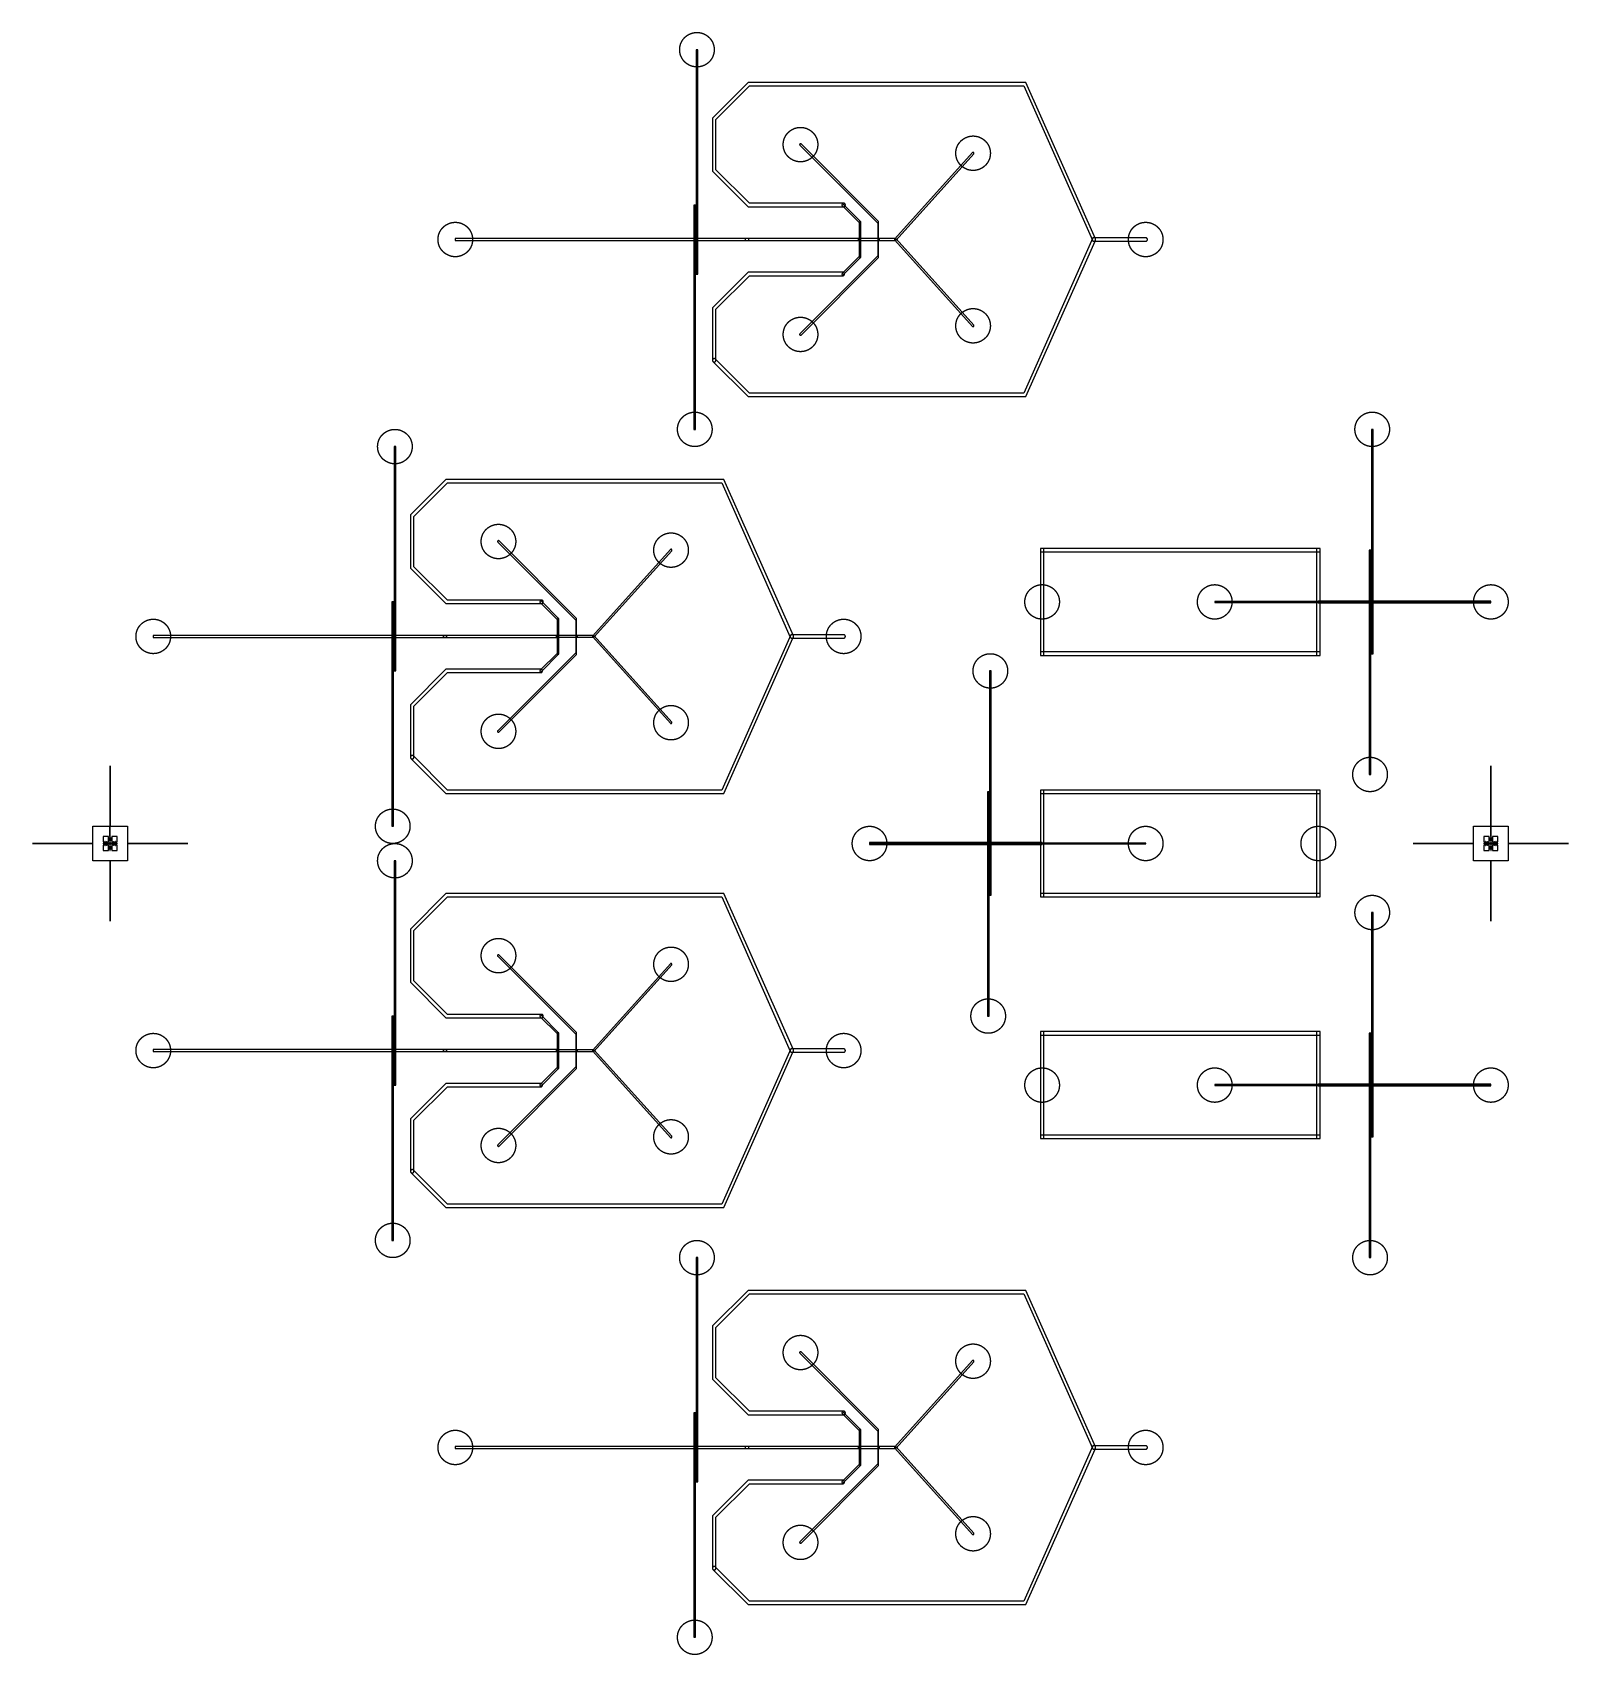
# Model space of a CAD drawing. Extents: x -44500 to 44500, y -47000 to 47000.
import ezdxf

# ---------------------------------------------------------------- set-up
doc = ezdxf.new("R2010")
doc.units = 0
for name, color, linetype in [('Active', 80, 'CONTINUOUS'), ('Metal1', 160, 'CONTINUOUS'), ('Poly', 20, 'CONTINUOUS')]:
    doc.layers.add(name, color=color, linetype=linetype)

msp = doc.modelspace()

# ---------------------------------------------------------------- linework, layer by layer
at = {"layer": 'Active'}
for points in [[(-5000.1, 45985.9), (-5000.4, 45971.8), (-5000.9, 45957.7), (-5001.6, 45943.65), (-5002.05, 45936.6), (-5002.5, 45929.6), (-5003, 45922.6), (-5003.6, 45915.55), (-5004.2, 45908.55), (-5004.9, 45901.5), (-5005.6, 45894.5), (-5006.35, 45887.5), (-5008.05, 45873.5), (-5008.95, 45866.55), (-5009.95, 45859.55), (-5010.95, 45852.6), (-5012, 45845.65), (-5013.1, 45838.7), (-5014.3, 45831.7), (-5015.5, 45824.8), (-5016.75, 45817.85), (-5018.05, 45810.95), (-5019.4, 45804), (-5020.8, 45797.15), (-5022.25, 45790.25), (-5023.75, 45783.4), (-5025.3, 45776.5), (-5026.9, 45769.65), (-5028.55, 45762.8), (-5030.25, 45755.95), (-5032, 45749.1), (-5033.8, 45742.3), (-5035.65, 45735.5), (-5037.5, 45728.75), (-5039.45, 45721.95), (-5041.45, 45715.15), (-5043.45, 45708.45), (-5045.55, 45701.7), (-5047.65, 45695), (-5052.05, 45681.6), (-5054.35, 45674.9), (-5056.65, 45668.25), (-5059, 45661.65), (-5061.4, 45655), (-5063.85, 45648.4), (-5066.35, 45641.85), (-5068.9, 45635.25), (-5071.5, 45628.7), (-5074.1, 45622.25), (-5076.8, 45615.7), (-5079.55, 45609.15), (-5082.3, 45602.75), (-5085.15, 45596.25), (-5088, 45589.85), (-5090.9, 45583.45), (-5093.85, 45577.05), (-5096.85, 45570.7), (-5099.9, 45564.35), (-5103, 45558), (-5106.15, 45551.65), (-5109.35, 45545.35), (-5112.55, 45539.1), (-5115.8, 45532.9), (-5119.1, 45526.7), (-5122.5, 45520.45), (-5125.85, 45514.35), (-5129.3, 45508.2), (-5132.8, 45502.05), (-5136.35, 45495.95), (-5139.9, 45489.9), (-5143.55, 45483.8), (-5147.15, 45477.85), (-5150.85, 45471.85), (-5154.65, 45465.8), (-5158.4, 45459.9), (-5162.25, 45453.95), (-5166.1, 45448.1), (-5170, 45442.25), (-5173.95, 45436.45), (-5177.95, 45430.6), (-5182, 45424.8), (-5186.05, 45419.1), (-5190.15, 45413.4), (-5194.3, 45407.7), (-5198.5, 45402.05), (-5202.75, 45396.4), (-5207, 45390.8), (-5211.3, 45385.25), (-5215.65, 45379.7), (-5220.05, 45374.2), (-5224.5, 45368.7), (-5228.95, 45363.25), (-5233.45, 45357.85), (-5238, 45352.45), (-5242.6, 45347.05), (-5247.2, 45341.8), (-5251.85, 45336.5), (-5256.55, 45331.25), (-5261.3, 45326), (-5266.05, 45320.8), (-5270.8, 45315.7), (-5275.7, 45310.55), (-5280.55, 45305.5), (-5285.45, 45300.45), (-5290.4, 45295.4), (-5295.4, 45290.4), (-5300.45, 45285.45), (-5305.5, 45280.55), (-5310.55, 45275.7), (-5315.7, 45270.8), (-5320.8, 45266.05), (-5326, 45261.3), (-5331.25, 45256.55), (-5336.5, 45251.85), (-5341.8, 45247.2), (-5347.05, 45242.6), (-5352.45, 45238), (-5357.85, 45233.45), (-5363.25, 45228.95), (-5368.7, 45224.5), (-5374.2, 45220.05), (-5379.7, 45215.65), (-5385.25, 45211.3), (-5390.8, 45207), (-5396.4, 45202.75), (-5402.05, 45198.5), (-5407.7, 45194.3), (-5413.4, 45190.15), (-5419.1, 45186.05), (-5424.8, 45182), (-5430.6, 45177.95), (-5436.45, 45173.95), (-5442.25, 45170), (-5448.1, 45166.1), (-5453.95, 45162.25), (-5459.9, 45158.4), (-5465.8, 45154.65), (-5471.85, 45150.85), (-5477.85, 45147.15), (-5483.8, 45143.55), (-5489.9, 45139.9), (-5495.95, 45136.35), (-5502.05, 45132.8), (-5508.2, 45129.3), (-5514.35, 45125.85), (-5520.45, 45122.5), (-5526.7, 45119.1), (-5532.9, 45115.8), (-5539.1, 45112.55), (-5545.35, 45109.35), (-5551.65, 45106.15), (-5558, 45103), (-5564.35, 45099.9), (-5570.7, 45096.85), (-5577.05, 45093.85), (-5583.45, 45090.9), (-5589.85, 45088), (-5596.25, 45085.15), (-5602.75, 45082.3), (-5609.15, 45079.55), (-5615.7, 45076.8), (-5622.25, 45074.1), (-5628.7, 45071.5), (-5635.25, 45068.9), (-5641.85, 45066.35), (-5648.4, 45063.85), (-5655, 45061.4), (-5661.65, 45059), (-5668.25, 45056.65), (-5674.9, 45054.35), (-5681.6, 45052.05), (-5695, 45047.65), (-5701.7, 45045.55), (-5708.45, 45043.45), (-5715.15, 45041.45), (-5721.95, 45039.45), (-5728.75, 45037.5), (-5735.5, 45035.65), (-5742.3, 45033.8), (-5749.1, 45032), (-5755.95, 45030.25), (-5762.8, 45028.55), (-5769.65, 45026.9), (-5776.5, 45025.3), (-5783.4, 45023.75), (-5790.25, 45022.25), (-5797.15, 45020.8), (-5804, 45019.4), (-5810.95, 45018.05), (-5817.85, 45016.75), (-5824.8, 45015.5), (-5831.7, 45014.3), (-5838.7, 45013.1), (-5845.65, 45012), (-5852.6, 45010.95), (-5859.55, 45009.95), (-5866.55, 45008.95), (-5873.5, 45008.05), (-5887.5, 45006.35), (-5894.5, 45005.6), (-5901.5, 45004.9), (-5908.55, 45004.2), (-5915.55, 45003.6), (-5922.6, 45003), (-5929.6, 45002.5), (-5936.6, 45002.05), (-5943.65, 45001.6), (-5957.7, 45000.9), (-5971.8, 45000.4), (-5985.9, 45000.1), (-6000, 45000), (-6014.1, 45000.1), (-6028.2, 45000.4), (-6042.3, 45000.9), (-6056.35, 45001.6), (-6063.4, 45002.05), (-6070.4, 45002.5), (-6077.4, 45003), (-6084.45, 45003.6), (-6091.45, 45004.2), (-6098.5, 45004.9), (-6105.5, 45005.6), (-6112.5, 45006.35), (-6126.5, 45008.05), (-6133.45, 45008.95), (-6140.45, 45009.95), (-6147.4, 45010.95), (-6154.35, 45012), (-6161.3, 45013.1), (-6168.3, 45014.3), (-6175.2, 45015.5), (-6182.15, 45016.75), (-6189.05, 45018.05), (-6196, 45019.4), (-6202.85, 45020.8), (-6209.75, 45022.25), (-6216.6, 45023.75), (-6223.5, 45025.3), (-6230.35, 45026.9), (-6237.2, 45028.55), (-6244.05, 45030.25), (-6250.9, 45032), (-6257.7, 45033.8), (-6264.5, 45035.65), (-6271.25, 45037.5), (-6278.05, 45039.45), (-6284.85, 45041.45), (-6291.55, 45043.45), (-6298.3, 45045.55), (-6305, 45047.65), (-6318.4, 45052.05), (-6325.1, 45054.35), (-6331.75, 45056.65), (-6338.35, 45059), (-6345, 45061.4), (-6351.6, 45063.85), (-6358.15, 45066.35), (-6364.75, 45068.9), (-6371.3, 45071.5), (-6377.75, 45074.1), (-6384.3, 45076.8), (-6390.85, 45079.55), (-6397.25, 45082.3), (-6403.75, 45085.15), (-6410.15, 45088), (-6416.55, 45090.9), (-6422.95, 45093.85), (-6429.3, 45096.85), (-6435.65, 45099.9), (-6442, 45103), (-6448.35, 45106.15), (-6454.65, 45109.35), (-6460.9, 45112.55), (-6467.1, 45115.8), (-6473.3, 45119.1), (-6479.55, 45122.5), (-6485.65, 45125.85), (-6491.8, 45129.3), (-6497.95, 45132.8), (-6504.05, 45136.35), (-6510.1, 45139.9), (-6516.2, 45143.55), (-6522.15, 45147.15), (-6528.15, 45150.85), (-6534.2, 45154.65), (-6540.1, 45158.4), (-6546.05, 45162.25), (-6551.9, 45166.1), (-6557.75, 45170), (-6563.55, 45173.95), (-6569.4, 45177.95), (-6575.2, 45182), (-6580.9, 45186.05), (-6586.6, 45190.15), (-6592.3, 45194.3), (-6597.95, 45198.5), (-6603.6, 45202.75), (-6609.2, 45207), (-6614.75, 45211.3), (-6620.3, 45215.65), (-6625.8, 45220.05), (-6631.3, 45224.5), (-6636.75, 45228.95), (-6642.15, 45233.45), (-6647.55, 45238), (-6652.95, 45242.6), (-6658.2, 45247.2), (-6663.5, 45251.85), (-6668.75, 45256.55), (-6674, 45261.3), (-6679.2, 45266.05), (-6684.3, 45270.8), (-6689.45, 45275.7), (-6694.5, 45280.55), (-6699.55, 45285.45), (-6704.6, 45290.4), (-6709.6, 45295.4), (-6714.55, 45300.45), (-6719.45, 45305.5), (-6724.3, 45310.55), (-6729.2, 45315.7), (-6733.95, 45320.8), (-6738.7, 45326), (-6743.45, 45331.25), (-6748.15, 45336.5), (-6752.8, 45341.8), (-6757.4, 45347.05), (-6762, 45352.45), (-6766.55, 45357.85), (-6771.05, 45363.25), (-6775.5, 45368.7), (-6779.95, 45374.2), (-6784.35, 45379.7), (-6788.7, 45385.25), (-6793, 45390.8), (-6797.25, 45396.4), (-6801.5, 45402.05), (-6805.7, 45407.7), (-6809.85, 45413.4), (-6813.95, 45419.1), (-6818, 45424.8), (-6822.05, 45430.6), (-6826.05, 45436.45), (-6830, 45442.25), (-6833.9, 45448.1), (-6837.75, 45453.95), (-6841.6, 45459.9), (-6845.35, 45465.8), (-6849.15, 45471.85), (-6852.85, 45477.85), (-6856.45, 45483.8), (-6860.1, 45489.9), (-6863.65, 45495.95), (-6867.2, 45502.05), (-6870.7, 45508.2), (-6874.15, 45514.35), (-6877.5, 45520.45), (-6880.9, 45526.7), (-6884.2, 45532.9), (-6887.45, 45539.1), (-6890.65, 45545.35), (-6893.85, 45551.65), (-6897, 45558), (-6900.1, 45564.35), (-6903.15, 45570.7), (-6906.15, 45577.05), (-6909.1, 45583.45), (-6912, 45589.85), (-6914.85, 45596.25), (-6917.7, 45602.75), (-6920.45, 45609.15), (-6923.2, 45615.7), (-6925.9, 45622.25), (-6928.5, 45628.7), (-6931.1, 45635.25), (-6933.65, 45641.85), (-6936.15, 45648.4), (-6938.6, 45655), (-6941, 45661.65), (-6943.35, 45668.25), (-6945.65, 45674.9), (-6947.95, 45681.6), (-6952.35, 45695), (-6954.45, 45701.7), (-6956.55, 45708.45), (-6958.55, 45715.15), (-6960.55, 45721.95), (-6962.5, 45728.75), (-6964.35, 45735.5), (-6966.2, 45742.3), (-6968, 45749.1), (-6969.75, 45755.95), (-6971.45, 45762.8), (-6973.1, 45769.65), (-6974.7, 45776.5), (-6976.25, 45783.4), (-6977.75, 45790.25), (-6979.2, 45797.15), (-6980.6, 45804), (-6981.95, 45810.95), (-6983.25, 45817.85), (-6984.5, 45824.8), (-6985.7, 45831.7), (-6986.9, 45838.7), (-6988, 45845.65), (-6989.05, 45852.6), (-6990.05, 45859.55), (-6991.05, 45866.55), (-6991.95, 45873.5), (-6993.65, 45887.5), (-6994.4, 45894.5), (-6995.1, 45901.5), (-6995.8, 45908.55), (-6996.4, 45915.55), (-6997, 45922.6), (-6997.5, 45929.6), (-6997.95, 45936.6), (-6998.4, 45943.65), (-6999.1, 45957.7), (-6999.6, 45971.8), (-6999.9, 45985.9), (-7000, 46000), (-6999.9, 46014.1), (-6999.6, 46028.2), (-6999.1, 46042.3), (-6998.4, 46056.35), (-6997.95, 46063.4), (-6997.5, 46070.4), (-6997, 46077.4), (-6996.4, 46084.45), (-6995.8, 46091.45), (-6995.1, 46098.5), (-6994.4, 46105.5), (-6993.65, 46112.5), (-6991.95, 46126.5), (-6991.05, 46133.45), (-6990.05, 46140.45), (-6989.05, 46147.4), (-6988, 46154.35), (-6986.9, 46161.3), (-6985.7, 46168.3), (-6984.5, 46175.2), (-6983.25, 46182.15), (-6981.95, 46189.05), (-6980.6, 46196), (-6979.2, 46202.85), (-6977.75, 46209.75), (-6976.25, 46216.6), (-6974.7, 46223.5), (-6973.1, 46230.35), (-6971.45, 46237.2), (-6969.75, 46244.05), (-6968, 46250.9), (-6966.2, 46257.7), (-6964.35, 46264.5), (-6962.5, 46271.25), (-6960.55, 46278.05), (-6958.55, 46284.85), (-6956.55, 46291.55), (-6954.45, 46298.3), (-6952.35, 46305), (-6947.95, 46318.4), (-6945.65, 46325.1), (-6943.35, 46331.75), (-6941, 46338.35), (-6938.6, 46345), (-6936.15, 46351.6), (-6933.65, 46358.15), (-6931.1, 46364.75), (-6928.5, 46371.3), (-6925.9, 46377.75), (-6923.2, 46384.3), (-6920.45, 46390.85), (-6917.7, 46397.25), (-6914.85, 46403.75), (-6912, 46410.15), (-6909.1, 46416.55), (-6906.15, 46422.95), (-6903.15, 46429.3), (-6900.1, 46435.65), (-6897, 46442), (-6893.85, 46448.35), (-6890.65, 46454.65), (-6887.45, 46460.9), (-6884.2, 46467.1), (-6880.9, 46473.3), (-6877.5, 46479.55), (-6874.15, 46485.65), (-6870.7, 46491.8), (-6867.2, 46497.95), (-6863.65, 46504.05), (-6860.1, 46510.1), (-6856.45, 46516.2), (-6852.85, 46522.15), (-6849.15, 46528.15), (-6845.35, 46534.2), (-6841.6, 46540.1), (-6837.75, 46546.05), (-6833.9, 46551.9), (-6830, 46557.75), (-6826.05, 46563.55), (-6822.05, 46569.4), (-6818, 46575.2), (-6813.95, 46580.9), (-6809.85, 46586.6), (-6805.7, 46592.3), (-6801.5, 46597.95), (-6797.25, 46603.6), (-6793, 46609.2), (-6788.7, 46614.75), (-6784.35, 46620.3), (-6779.95, 46625.8), (-6775.5, 46631.3), (-6771.05, 46636.75), (-6766.55, 46642.15), (-6762, 46647.55), (-6757.4, 46652.95), (-6752.8, 46658.2), (-6748.15, 46663.5), (-6743.45, 46668.75), (-6738.7, 46674), (-6733.95, 46679.2), (-6729.2, 46684.3), (-6724.3, 46689.45), (-6719.45, 46694.5), (-6714.55, 46699.55), (-6709.6, 46704.6), (-6704.6, 46709.6), (-6699.55, 46714.55), (-6694.5, 46719.45), (-6689.45, 46724.3), (-6684.3, 46729.2), (-6679.2, 46733.95), (-6674, 46738.7), (-6668.75, 46743.45), (-6663.5, 46748.15), (-6658.2, 46752.8), (-6652.95, 46757.4), (-6647.55, 46762), (-6642.15, 46766.55), (-6636.75, 46771.05), (-6631.3, 46775.5), (-6625.8, 46779.95), (-6620.3, 46784.35), (-6614.75, 46788.7), (-6609.2, 46793), (-6603.6, 46797.25), (-6597.95, 46801.5), (-6592.3, 46805.7), (-6586.6, 46809.85), (-6580.9, 46813.95), (-6575.2, 46818), (-6569.4, 46822.05), (-6563.55, 46826.05), (-6557.75, 46830), (-6551.9, 46833.9), (-6546.05, 46837.75), (-6540.1, 46841.6), (-6534.2, 46845.35), (-6528.15, 46849.15), (-6522.15, 46852.85), (-6516.2, 46856.45), (-6510.1, 46860.1), (-6504.05, 46863.65), (-6497.95, 46867.2), (-6491.8, 46870.7), (-6485.65, 46874.15), (-6479.55, 46877.5), (-6473.3, 46880.9), (-6467.1, 46884.2), (-6460.9, 46887.45), (-6454.65, 46890.65), (-6448.35, 46893.85), (-6442, 46897), (-6435.65, 46900.1), (-6429.3, 46903.15), (-6422.95, 46906.15), (-6416.55, 46909.1), (-6410.15, 46912), (-6403.75, 46914.85), (-6397.25, 46917.7), (-6390.85, 46920.45), (-6384.3, 46923.2), (-6377.75, 46925.9), (-6371.3, 46928.5), (-6364.75, 46931.1), (-6358.15, 46933.65), (-6351.6, 46936.15), (-6345, 46938.6), (-6338.35, 46941), (-6331.75, 46943.35), (-6325.1, 46945.65), (-6318.4, 46947.95), (-6305, 46952.35), (-6298.3, 46954.45), (-6291.55, 46956.55), (-6284.85, 46958.55), (-6278.05, 46960.55), (-6271.25, 46962.5), (-6264.5, 46964.35), (-6257.7, 46966.2), (-6250.9, 46968), (-6244.05, 46969.75), (-6237.2, 46971.45), (-6230.35, 46973.1), (-6223.5, 46974.7), (-6216.6, 46976.25), (-6209.75, 46977.75), (-6202.85, 46979.2), (-6196, 46980.6), (-6189.05, 46981.95), (-6182.15, 46983.25), (-6175.2, 46984.5), (-6168.3, 46985.7), (-6161.3, 46986.9), (-6154.35, 46988), (-6147.4, 46989.05), (-6140.45, 46990.05), (-6133.45, 46991.05), (-6126.5, 46991.95), (-6112.5, 46993.65), (-6105.5, 46994.4), (-6098.5, 46995.1), (-6091.45, 46995.8), (-6084.45, 46996.4), (-6077.4, 46997), (-6070.4, 46997.5), (-6063.4, 46997.95), (-6056.35, 46998.4), (-6042.3, 46999.1), (-6028.2, 46999.6), (-6014.1, 46999.9), (-6000, 47000), (-5985.9, 46999.9), (-5971.8, 46999.6), (-5957.7, 46999.1), (-5943.65, 46998.4), (-5936.6, 46997.95), (-5929.6, 46997.5), (-5922.6, 46997), (-5915.55, 46996.4), (-5908.55, 46995.8), (-5901.5, 46995.1), (-5894.5, 46994.4), (-5887.5, 46993.65), (-5873.5, 46991.95), (-5866.55, 46991.05), (-5859.55, 46990.05), (-5852.6, 46989.05), (-5845.65, 46988), (-5838.7, 46986.9), (-5831.7, 46985.7), (-5824.8, 46984.5), (-5817.85, 46983.25), (-5810.95, 46981.95), (-5804, 46980.6), (-5797.15, 46979.2), (-5790.25, 46977.75), (-5783.4, 46976.25), (-5776.5, 46974.7), (-5769.65, 46973.1), (-5762.8, 46971.45), (-5755.95, 46969.75), (-5749.1, 46968), (-5742.3, 46966.2), (-5735.5, 46964.35), (-5728.75, 46962.5), (-5721.95, 46960.55), (-5715.15, 46958.55), (-5708.45, 46956.55), (-5701.7, 46954.45), (-5695, 46952.35), (-5681.6, 46947.95), (-5674.9, 46945.65), (-5668.25, 46943.35), (-5661.65, 46941), (-5655, 46938.6), (-5648.4, 46936.15), (-5641.85, 46933.65), (-5635.25, 46931.1), (-5628.7, 46928.5), (-5622.25, 46925.9), (-5615.7, 46923.2), (-5609.15, 46920.45), (-5602.75, 46917.7), (-5596.25, 46914.85), (-5589.85, 46912), (-5583.45, 46909.1), (-5577.05, 46906.15), (-5570.7, 46903.15), (-5564.35, 46900.1), (-5558, 46897), (-5551.65, 46893.85), (-5545.35, 46890.65), (-5539.1, 46887.45), (-5532.9, 46884.2), (-5526.7, 46880.9), (-5520.45, 46877.5), (-5514.35, 46874.15), (-5508.2, 46870.7), (-5502.05, 46867.2), (-5495.95, 46863.65), (-5489.9, 46860.1), (-5483.8, 46856.45), (-5477.85, 46852.85), (-5471.85, 46849.15), (-5465.8, 46845.35), (-5459.9, 46841.6), (-5453.95, 46837.75), (-5448.1, 46833.9), (-5442.25, 46830), (-5436.45, 46826.05), (-5430.6, 46822.05), (-5424.8, 46818), (-5419.1, 46813.95), (-5413.4, 46809.85), (-5407.7, 46805.7), (-5402.05, 46801.5), (-5396.4, 46797.25), (-5390.8, 46793), (-5385.25, 46788.7), (-5379.7, 46784.35), (-5374.2, 46779.95), (-5368.7, 46775.5), (-5363.25, 46771.05), (-5357.85, 46766.55), (-5352.45, 46762), (-5347.05, 46757.4), (-5341.8, 46752.8), (-5336.5, 46748.15), (-5331.25, 46743.45), (-5326, 46738.7), (-5320.8, 46733.95), (-5315.7, 46729.2), (-5310.55, 46724.3), (-5305.5, 46719.45), (-5300.45, 46714.55), (-5295.4, 46709.6), (-5290.4, 46704.6), (-5285.45, 46699.55), (-5280.55, 46694.5), (-5275.7, 46689.45), (-5270.8, 46684.3), (-5266.05, 46679.2), (-5261.3, 46674), (-5256.55, 46668.75), (-5251.85, 46663.5), (-5247.2, 46658.2), (-5242.6, 46652.95), (-5238, 46647.55), (-5233.45, 46642.15), (-5228.95, 46636.75), (-5224.5, 46631.3), (-5220.05, 46625.8), (-5215.65, 46620.3), (-5211.3, 46614.75), (-5207, 46609.2), (-5202.75, 46603.6), (-5198.5, 46597.95), (-5194.3, 46592.3), (-5190.15, 46586.6), (-5186.05, 46580.9), (-5182, 46575.2), (-5177.95, 46569.4), (-5173.95, 46563.55), (-5170, 46557.75), (-5166.1, 46551.9), (-5162.25, 46546.05), (-5158.4, 46540.1), (-5154.65, 46534.2), (-5150.85, 46528.15), (-5147.15, 46522.15), (-5143.55, 46516.2), (-5139.9, 46510.1), (-5136.35, 46504.05), (-5132.8, 46497.95), (-5129.3, 46491.8), (-5125.85, 46485.65), (-5122.5, 46479.55), (-5119.1, 46473.3), (-5115.8, 46467.1), (-5112.55, 46460.9), (-5109.35, 46454.65), (-5106.15, 46448.35), (-5103, 46442), (-5099.9, 46435.65), (-5096.85, 46429.3), (-5093.85, 46422.95), (-5090.9, 46416.55), (-5088, 46410.15), (-5085.15, 46403.75), (-5082.3, 46397.25), (-5079.55, 46390.85), (-5076.8, 46384.3), (-5074.1, 46377.75), (-5071.5, 46371.3), (-5068.9, 46364.75), (-5066.35, 46358.15), (-5063.85, 46351.6), (-5061.4, 46345), (-5059, 46338.35), (-5056.65, 46331.75), (-5054.35, 46325.1), (-5052.05, 46318.4), (-5047.65, 46305), (-5045.55, 46298.3), (-5043.45, 46291.55), (-5041.45, 46284.85), (-5039.45, 46278.05), (-5037.5, 46271.25), (-5035.65, 46264.5), (-5033.8, 46257.7), (-5032, 46250.9), (-5030.25, 46244.05), (-5028.55, 46237.2), (-5026.9, 46230.35), (-5025.3, 46223.5), (-5023.75, 46216.6), (-5022.25, 46209.75), (-5020.8, 46202.85), (-5019.4, 46196), (-5018.05, 46189.05), (-5016.75, 46182.15), (-5015.5, 46175.2), (-5014.3, 46168.3), (-5013.1, 46161.3), (-5012, 46154.35), (-5010.95, 46147.4), (-5009.95, 46140.45), (-5008.95, 46133.45), (-5008.05, 46126.5), (-5006.35, 46112.5), (-5005.6, 46105.5), (-5004.9, 46098.5), (-5004.2, 46091.45), (-5003.6, 46084.45), (-5003, 46077.4), (-5002.5, 46070.4), (-5002.05, 46063.4), (-5001.6, 46056.35), (-5000.9, 46042.3), (-5000.4, 46028.2), (-5000.1, 46014.1), (-5000, 46000)], [(-6050, 33000), (-5950, 33000), (-5950, 46000), (-6050, 46000)], [(-6175, 24000), (-6075, 24000), (-6075, 37000), (-6175, 37000)], [(-5125.1, 23985.9), (-5125.4, 23971.8), (-5125.9, 23957.7), (-5126.6, 23943.65), (-5127.05, 23936.6), (-5127.5, 23929.6), (-5128, 23922.6), (-5128.6, 23915.55), (-5129.2, 23908.55), (-5129.9, 23901.5), (-5130.6, 23894.5), (-5131.35, 23887.5), (-5133.05, 23873.5), (-5133.95, 23866.55), (-5134.95, 23859.55), (-5135.95, 23852.6), (-5137, 23845.65), (-5138.1, 23838.7), (-5139.3, 23831.7), (-5140.5, 23824.8), (-5141.75, 23817.85), (-5143.05, 23810.95), (-5144.4, 23804), (-5145.8, 23797.15), (-5147.25, 23790.25), (-5148.75, 23783.4), (-5150.3, 23776.5), (-5151.9, 23769.65), (-5153.55, 23762.8), (-5155.25, 23755.95), (-5157, 23749.1), (-5158.8, 23742.3), (-5160.65, 23735.5), (-5162.5, 23728.75), (-5164.45, 23721.95), (-5166.45, 23715.15), (-5168.45, 23708.45), (-5170.55, 23701.7), (-5172.65, 23695), (-5177.05, 23681.6), (-5179.35, 23674.9), (-5181.65, 23668.25), (-5184, 23661.65), (-5186.4, 23655), (-5188.85, 23648.4), (-5191.35, 23641.85), (-5193.9, 23635.25), (-5196.5, 23628.7), (-5199.1, 23622.25), (-5201.8, 23615.7), (-5204.55, 23609.15), (-5207.3, 23602.75), (-5210.15, 23596.25), (-5213, 23589.85), (-5215.9, 23583.45), (-5218.85, 23577.05), (-5221.85, 23570.7), (-5224.9, 23564.35), (-5228, 23558), (-5231.15, 23551.65), (-5234.35, 23545.35), (-5237.55, 23539.1), (-5240.8, 23532.9), (-5244.1, 23526.7), (-5247.5, 23520.45), (-5250.85, 23514.35), (-5254.3, 23508.2), (-5257.8, 23502.05), (-5261.35, 23495.95), (-5264.9, 23489.9), (-5268.55, 23483.8), (-5272.15, 23477.85), (-5275.85, 23471.85), (-5279.65, 23465.8), (-5283.4, 23459.9), (-5287.25, 23453.95), (-5291.1, 23448.1), (-5295, 23442.25), (-5298.95, 23436.45), (-5302.95, 23430.6), (-5307, 23424.8), (-5311.05, 23419.1), (-5315.15, 23413.4), (-5319.3, 23407.7), (-5323.5, 23402.05), (-5327.75, 23396.4), (-5332, 23390.8), (-5336.3, 23385.25), (-5340.65, 23379.7), (-5345.05, 23374.2), (-5349.5, 23368.7), (-5353.95, 23363.25), (-5358.45, 23357.85), (-5363, 23352.45), (-5367.6, 23347.05), (-5372.2, 23341.8), (-5376.85, 23336.5), (-5381.55, 23331.25), (-5386.3, 23326), (-5391.05, 23320.8), (-5395.8, 23315.7), (-5400.7, 23310.55), (-5405.55, 23305.5), (-5410.45, 23300.45), (-5415.4, 23295.4), (-5420.4, 23290.4), (-5425.45, 23285.45), (-5430.5, 23280.55), (-5435.55, 23275.7), (-5440.7, 23270.8), (-5445.8, 23266.05), (-5451, 23261.3), (-5456.25, 23256.55), (-5461.5, 23251.85), (-5466.8, 23247.2), (-5472.05, 23242.6), (-5477.45, 23238), (-5482.85, 23233.45), (-5488.25, 23228.95), (-5493.7, 23224.5), (-5499.2, 23220.05), (-5504.7, 23215.65), (-5510.25, 23211.3), (-5515.8, 23207), (-5521.4, 23202.75), (-5527.05, 23198.5), (-5532.7, 23194.3), (-5538.4, 23190.15), (-5544.1, 23186.05), (-5549.8, 23182), (-5555.6, 23177.95), (-5561.45, 23173.95), (-5567.25, 23170), (-5573.1, 23166.1), (-5578.95, 23162.25), (-5584.9, 23158.4), (-5590.8, 23154.65), (-5596.85, 23150.85), (-5602.85, 23147.15), (-5608.8, 23143.55), (-5614.9, 23139.9), (-5620.95, 23136.35), (-5627.05, 23132.8), (-5633.2, 23129.3), (-5639.35, 23125.85), (-5645.45, 23122.5), (-5651.7, 23119.1), (-5657.9, 23115.8), (-5664.1, 23112.55), (-5670.35, 23109.35), (-5676.65, 23106.15), (-5683, 23103), (-5689.35, 23099.9), (-5695.7, 23096.85), (-5702.05, 23093.85), (-5708.45, 23090.9), (-5714.85, 23088), (-5721.25, 23085.15), (-5727.75, 23082.3), (-5734.15, 23079.55), (-5740.7, 23076.8), (-5747.25, 23074.1), (-5753.7, 23071.5), (-5760.25, 23068.9), (-5766.85, 23066.35), (-5773.4, 23063.85), (-5780, 23061.4), (-5786.65, 23059), (-5793.25, 23056.65), (-5799.9, 23054.35), (-5806.6, 23052.05), (-5820, 23047.65), (-5826.7, 23045.55), (-5833.45, 23043.45), (-5840.15, 23041.45), (-5846.95, 23039.45), (-5853.75, 23037.5), (-5860.5, 23035.65), (-5867.3, 23033.8), (-5874.1, 23032), (-5880.95, 23030.25), (-5887.8, 23028.55), (-5894.65, 23026.9), (-5901.5, 23025.3), (-5908.4, 23023.75), (-5915.25, 23022.25), (-5922.15, 23020.8), (-5929, 23019.4), (-5935.95, 23018.05), (-5942.85, 23016.75), (-5949.8, 23015.5), (-5956.7, 23014.3), (-5963.7, 23013.1), (-5970.65, 23012), (-5977.6, 23010.95), (-5984.55, 23009.95), (-5991.55, 23008.95), (-5998.5, 23008.05), (-6012.5, 23006.35), (-6019.5, 23005.6), (-6026.5, 23004.9), (-6033.55, 23004.2), (-6040.55, 23003.6), (-6047.6, 23003), (-6054.6, 23002.5), (-6061.6, 23002.05), (-6068.65, 23001.6), (-6082.7, 23000.9), (-6096.8, 23000.4), (-6110.9, 23000.1), (-6125, 23000), (-6139.1, 23000.1), (-6153.2, 23000.4), (-6167.3, 23000.9), (-6181.35, 23001.6), (-6188.4, 23002.05), (-6195.4, 23002.5), (-6202.4, 23003), (-6209.45, 23003.6), (-6216.45, 23004.2), (-6223.5, 23004.9), (-6230.5, 23005.6), (-6237.5, 23006.35), (-6251.5, 23008.05), (-6258.45, 23008.95), (-6265.45, 23009.95), (-6272.4, 23010.95), (-6279.35, 23012), (-6286.3, 23013.1), (-6293.3, 23014.3), (-6300.2, 23015.5), (-6307.15, 23016.75), (-6314.05, 23018.05), (-6321, 23019.4), (-6327.85, 23020.8), (-6334.75, 23022.25), (-6341.6, 23023.75), (-6348.5, 23025.3), (-6355.35, 23026.9), (-6362.2, 23028.55), (-6369.05, 23030.25), (-6375.9, 23032), (-6382.7, 23033.8), (-6389.5, 23035.65), (-6396.25, 23037.5), (-6403.05, 23039.45), (-6409.85, 23041.45), (-6416.55, 23043.45), (-6423.3, 23045.55), (-6430, 23047.65), (-6443.4, 23052.05), (-6450.1, 23054.35), (-6456.75, 23056.65), (-6463.35, 23059), (-6470, 23061.4), (-6476.6, 23063.85), (-6483.15, 23066.35), (-6489.75, 23068.9), (-6496.3, 23071.5), (-6502.75, 23074.1), (-6509.3, 23076.8), (-6515.85, 23079.55), (-6522.25, 23082.3), (-6528.75, 23085.15), (-6535.15, 23088), (-6541.55, 23090.9), (-6547.95, 23093.85), (-6554.3, 23096.85), (-6560.65, 23099.9), (-6567, 23103), (-6573.35, 23106.15), (-6579.65, 23109.35), (-6585.9, 23112.55), (-6592.1, 23115.8), (-6598.3, 23119.1), (-6604.55, 23122.5), (-6610.65, 23125.85), (-6616.8, 23129.3), (-6622.95, 23132.8), (-6629.05, 23136.35), (-6635.1, 23139.9), (-6641.2, 23143.55), (-6647.15, 23147.15), (-6653.15, 23150.85), (-6659.2, 23154.65), (-6665.1, 23158.4), (-6671.05, 23162.25), (-6676.9, 23166.1), (-6682.75, 23170), (-6688.55, 23173.95), (-6694.4, 23177.95), (-6700.2, 23182), (-6705.9, 23186.05), (-6711.6, 23190.15), (-6717.3, 23194.3), (-6722.95, 23198.5), (-6728.6, 23202.75), (-6734.2, 23207), (-6739.75, 23211.3), (-6745.3, 23215.65), (-6750.8, 23220.05), (-6756.3, 23224.5), (-6761.75, 23228.95), (-6767.15, 23233.45), (-6772.55, 23238), (-6777.95, 23242.6), (-6783.2, 23247.2), (-6788.5, 23251.85), (-6793.75, 23256.55), (-6799, 23261.3), (-6804.2, 23266.05), (-6809.3, 23270.8), (-6814.45, 23275.7), (-6819.5, 23280.55), (-6824.55, 23285.45), (-6829.6, 23290.4), (-6834.6, 23295.4), (-6839.55, 23300.45), (-6844.45, 23305.5), (-6849.3, 23310.55), (-6854.2, 23315.7), (-6858.95, 23320.8), (-6863.7, 23326), (-6868.45, 23331.25), (-6873.15, 23336.5), (-6877.8, 23341.8), (-6882.4, 23347.05), (-6887, 23352.45), (-6891.55, 23357.85), (-6896.05, 23363.25), (-6900.5, 23368.7), (-6904.95, 23374.2), (-6909.35, 23379.7), (-6913.7, 23385.25), (-6918, 23390.8), (-6922.25, 23396.4), (-6926.5, 23402.05), (-6930.7, 23407.7), (-6934.85, 23413.4), (-6938.95, 23419.1), (-6943, 23424.8), (-6947.05, 23430.6), (-6951.05, 23436.45), (-6955, 23442.25), (-6958.9, 23448.1), (-6962.75, 23453.95), (-6966.6, 23459.9), (-6970.35, 23465.8), (-6974.15, 23471.85), (-6977.85, 23477.85), (-6981.45, 23483.8), (-6985.1, 23489.9), (-6988.65, 23495.95), (-6992.2, 23502.05), (-6995.7, 23508.2), (-6999.15, 23514.35), (-7002.5, 23520.45), (-7005.9, 23526.7), (-7009.2, 23532.9), (-7012.45, 23539.1), (-7015.65, 23545.35), (-7018.85, 23551.65), (-7022, 23558), (-7025.1, 23564.35), (-7028.15, 23570.7), (-7031.15, 23577.05), (-7034.1, 23583.45), (-7037, 23589.85), (-7039.85, 23596.25), (-7042.7, 23602.75), (-7045.45, 23609.15), (-7048.2, 23615.7), (-7050.9, 23622.25), (-7053.5, 23628.7), (-7056.1, 23635.25), (-7058.65, 23641.85), (-7061.15, 23648.4), (-7063.6, 23655), (-7066, 23661.65), (-7068.35, 23668.25), (-7070.65, 23674.9), (-7072.95, 23681.6), (-7077.35, 23695), (-7079.45, 23701.7), (-7081.55, 23708.45), (-7083.55, 23715.15), (-7085.55, 23721.95), (-7087.5, 23728.75), (-7089.35, 23735.5), (-7091.2, 23742.3), (-7093, 23749.1), (-7094.75, 23755.95), (-7096.45, 23762.8), (-7098.1, 23769.65), (-7099.7, 23776.5), (-7101.25, 23783.4), (-7102.75, 23790.25), (-7104.2, 23797.15), (-7105.6, 23804), (-7106.95, 23810.95), (-7108.25, 23817.85), (-7109.5, 23824.8), (-7110.7, 23831.7), (-7111.9, 23838.7), (-7113, 23845.65), (-7114.05, 23852.6), (-7115.05, 23859.55), (-7116.05, 23866.55), (-7116.95, 23873.5), (-7118.65, 23887.5), (-7119.4, 23894.5), (-7120.1, 23901.5), (-7120.8, 23908.55), (-7121.4, 23915.55), (-7122, 23922.6), (-7122.5, 23929.6), (-7122.95, 23936.6), (-7123.4, 23943.65), (-7124.1, 23957.7), (-7124.6, 23971.8), (-7124.9, 23985.9), (-7125, 24000), (-7124.9, 24014.1), (-7124.6, 24028.2), (-7124.1, 24042.3), (-7123.4, 24056.35), (-7122.95, 24063.4), (-7122.5, 24070.4), (-7122, 24077.4), (-7121.4, 24084.45), (-7120.8, 24091.45), (-7120.1, 24098.5), (-7119.4, 24105.5), (-7118.65, 24112.5), (-7116.95, 24126.5), (-7116.05, 24133.45), (-7115.05, 24140.45), (-7114.05, 24147.4), (-7113, 24154.35), (-7111.9, 24161.3), (-7110.7, 24168.3), (-7109.5, 24175.2), (-7108.25, 24182.15), (-7106.95, 24189.05), (-7105.6, 24196), (-7104.2, 24202.85), (-7102.75, 24209.75), (-7101.25, 24216.6), (-7099.7, 24223.5), (-7098.1, 24230.35), (-7096.45, 24237.2), (-7094.75, 24244.05), (-7093, 24250.9), (-7091.2, 24257.7), (-7089.35, 24264.5), (-7087.5, 24271.25), (-7085.55, 24278.05), (-7083.55, 24284.85), (-7081.55, 24291.55), (-7079.45, 24298.3), (-7077.35, 24305), (-7072.95, 24318.4), (-7070.65, 24325.1), (-7068.35, 24331.75), (-7066, 24338.35), (-7063.6, 24345), (-7061.15, 24351.6), (-7058.65, 24358.15), (-7056.1, 24364.75), (-7053.5, 24371.3), (-7050.9, 24377.75), (-7048.2, 24384.3), (-7045.45, 24390.85), (-7042.7, 24397.25), (-7039.85, 24403.75), (-7037, 24410.15), (-7034.1, 24416.55), (-7031.15, 24422.95), (-7028.15, 24429.3), (-7025.1, 24435.65), (-7022, 24442), (-7018.85, 24448.35), (-7015.65, 24454.65), (-7012.45, 24460.9), (-7009.2, 24467.1), (-7005.9, 24473.3), (-7002.5, 24479.55), (-6999.15, 24485.65), (-6995.7, 24491.8), (-6992.2, 24497.95), (-6988.65, 24504.05), (-6985.1, 24510.1), (-6981.45, 24516.2), (-6977.85, 24522.15), (-6974.15, 24528.15), (-6970.35, 24534.2), (-6966.6, 24540.1), (-6962.75, 24546.05), (-6958.9, 24551.9), (-6955, 24557.75), (-6951.05, 24563.55), (-6947.05, 24569.4), (-6943, 24575.2), (-6938.95, 24580.9), (-6934.85, 24586.6), (-6930.7, 24592.3), (-6926.5, 24597.95), (-6922.25, 24603.6), (-6918, 24609.2), (-6913.7, 24614.75), (-6909.35, 24620.3), (-6904.95, 24625.8), (-6900.5, 24631.3), (-6896.05, 24636.75), (-6891.55, 24642.15), (-6887, 24647.55), (-6882.4, 24652.95), (-6877.8, 24658.2), (-6873.15, 24663.5), (-6868.45, 24668.75), (-6863.7, 24674), (-6858.95, 24679.2), (-6854.2, 24684.3), (-6849.3, 24689.45), (-6844.45, 24694.5), (-6839.55, 24699.55), (-6834.6, 24704.6), (-6829.6, 24709.6), (-6824.55, 24714.55), (-6819.5, 24719.45), (-6814.45, 24724.3), (-6809.3, 24729.2), (-6804.2, 24733.95), (-6799, 24738.7), (-6793.75, 24743.45), (-6788.5, 24748.15), (-6783.2, 24752.8), (-6777.95, 24757.4), (-6772.55, 24762), (-6767.15, 24766.55), (-6761.75, 24771.05), (-6756.3, 24775.5), (-6750.8, 24779.95), (-6745.3, 24784.35), (-6739.75, 24788.7), (-6734.2, 24793), (-6728.6, 24797.25), (-6722.95, 24801.5), (-6717.3, 24805.7), (-6711.6, 24809.85), (-6705.9, 24813.95), (-6700.2, 24818), (-6694.4, 24822.05), (-6688.55, 24826.05), (-6682.75, 24830), (-6676.9, 24833.9), (-6671.05, 24837.75), (-6665.1, 24841.6), (-6659.2, 24845.35), (-6653.15, 24849.15), (-6647.15, 24852.85), (-6641.2, 24856.45), (-6635.1, 24860.1), (-6629.05, 24863.65), (-6622.95, 24867.2), (-6616.8, 24870.7), (-6610.65, 24874.15), (-6604.55, 24877.5), (-6598.3, 24880.9), (-6592.1, 24884.2), (-6585.9, 24887.45), (-6579.65, 24890.65), (-6573.35, 24893.85), (-6567, 24897), (-6560.65, 24900.1), (-6554.3, 24903.15), (-6547.95, 24906.15), (-6541.55, 24909.1), (-6535.15, 24912), (-6528.75, 24914.85), (-6522.25, 24917.7), (-6515.85, 24920.45), (-6509.3, 24923.2), (-6502.75, 24925.9), (-6496.3, 24928.5), (-6489.75, 24931.1), (-6483.15, 24933.65), (-6476.6, 24936.15), (-6470, 24938.6), (-6463.35, 24941), (-6456.75, 24943.35), (-6450.1, 24945.65), (-6443.4, 24947.95), (-6430, 24952.35), (-6423.3, 24954.45), (-6416.55, 24956.55), (-6409.85, 24958.55), (-6403.05, 24960.55), (-6396.25, 24962.5), (-6389.5, 24964.35), (-6382.7, 24966.2), (-6375.9, 24968), (-6369.05, 24969.75), (-6362.2, 24971.45), (-6355.35, 24973.1), (-6348.5, 24974.7), (-6341.6, 24976.25), (-6334.75, 24977.75), (-6327.85, 24979.2), (-6321, 24980.6), (-6314.05, 24981.95), (-6307.15, 24983.25), (-6300.2, 24984.5), (-6293.3, 24985.7), (-6286.3, 24986.9), (-6279.35, 24988), (-6272.4, 24989.05), (-6265.45, 24990.05), (-6258.45, 24991.05), (-6251.5, 24991.95), (-6237.5, 24993.65), (-6230.5, 24994.4), (-6223.5, 24995.1), (-6216.45, 24995.8), (-6209.45, 24996.4), (-6202.4, 24997), (-6195.4, 24997.5), (-6188.4, 24997.95), (-6181.35, 24998.4), (-6167.3, 24999.1), (-6153.2, 24999.6), (-6139.1, 24999.9), (-6125, 25000), (-6110.9, 24999.9), (-6096.8, 24999.6), (-6082.7, 24999.1), (-6068.65, 24998.4), (-6061.6, 24997.95), (-6054.6, 24997.5), (-6047.6, 24997), (-6040.55, 24996.4), (-6033.55, 24995.8), (-6026.5, 24995.1), (-6019.5, 24994.4), (-6012.5, 24993.65), (-5998.5, 24991.95), (-5991.55, 24991.05), (-5984.55, 24990.05), (-5977.6, 24989.05), (-5970.65, 24988), (-5963.7, 24986.9), (-5956.7, 24985.7), (-5949.8, 24984.5), (-5942.85, 24983.25), (-5935.95, 24981.95), (-5929, 24980.6), (-5922.15, 24979.2), (-5915.25, 24977.75), (-5908.4, 24976.25), (-5901.5, 24974.7), (-5894.65, 24973.1), (-5887.8, 24971.45), (-5880.95, 24969.75), (-5874.1, 24968), (-5867.3, 24966.2), (-5860.5, 24964.35), (-5853.75, 24962.5), (-5846.95, 24960.55), (-5840.15, 24958.55), (-5833.45, 24956.55), (-5826.7, 24954.45), (-5820, 24952.35), (-5806.6, 24947.95), (-5799.9, 24945.65), (-5793.25, 24943.35), (-5786.65, 24941), (-5780, 24938.6), (-5773.4, 24936.15), (-5766.85, 24933.65), (-5760.25, 24931.1), (-5753.7, 24928.5), (-5747.25, 24925.9), (-5740.7, 24923.2), (-5734.15, 24920.45), (-5727.75, 24917.7), (-5721.25, 24914.85), (-5714.85, 24912), (-5708.45, 24909.1), (-5702.05, 24906.15), (-5695.7, 24903.15), (-5689.35, 24900.1), (-5683, 24897), (-5676.65, 24893.85), (-5670.35, 24890.65), (-5664.1, 24887.45), (-5657.9, 24884.2), (-5651.7, 24880.9), (-5645.45, 24877.5), (-5639.35, 24874.15), (-5633.2, 24870.7), (-5627.05, 24867.2), (-5620.95, 24863.65), (-5614.9, 24860.1), (-5608.8, 24856.45), (-5602.85, 24852.85), (-5596.85, 24849.15), (-5590.8, 24845.35), (-5584.9, 24841.6), (-5578.95, 24837.75), (-5573.1, 24833.9), (-5567.25, 24830), (-5561.45, 24826.05), (-5555.6, 24822.05), (-5549.8, 24818), (-5544.1, 24813.95), (-5538.4, 24809.85), (-5532.7, 24805.7), (-5527.05, 24801.5), (-5521.4, 24797.25), (-5515.8, 24793), (-5510.25, 24788.7), (-5504.7, 24784.35), (-5499.2, 24779.95), (-5493.7, 24775.5), (-5488.25, 24771.05), (-5482.85, 24766.55), (-5477.45, 24762), (-5472.05, 24757.4), (-5466.8, 24752.8), (-5461.5, 24748.15), (-5456.25, 24743.45), (-5451, 24738.7), (-5445.8, 24733.95), (-5440.7, 24729.2), (-5435.55, 24724.3), (-5430.5, 24719.45), (-5425.45, 24714.55), (-5420.4, 24709.6), (-5415.4, 24704.6), (-5410.45, 24699.55), (-5405.55, 24694.5), (-5400.7, 24689.45), (-5395.8, 24684.3), (-5391.05, 24679.2), (-5386.3, 24674), (-5381.55, 24668.75), (-5376.85, 24663.5), (-5372.2, 24658.2), (-5367.6, 24652.95), (-5363, 24647.55), (-5358.45, 24642.15), (-5353.95, 24636.75), (-5349.5, 24631.3), (-5345.05, 24625.8), (-5340.65, 24620.3), (-5336.3, 24614.75), (-5332, 24609.2), (-5327.75, 24603.6), (-5323.5, 24597.95), (-5319.3, 24592.3), (-5315.15, 24586.6), (-5311.05, 24580.9), (-5307, 24575.2), (-5302.95, 24569.4), (-5298.95, 24563.55), (-5295, 24557.75), (-5291.1, 24551.9), (-5287.25, 24546.05), (-5283.4, 24540.1), (-5279.65, 24534.2), (-5275.85, 24528.15), (-5272.15, 24522.15), (-5268.55, 24516.2), (-5264.9, 24510.1), (-5261.35, 24504.05), (-5257.8, 24497.95), (-5254.3, 24491.8), (-5250.85, 24485.65), (-5247.5, 24479.55), (-5244.1, 24473.3), (-5240.8, 24467.1), (-5237.55, 24460.9), (-5234.35, 24454.65), (-5231.15, 24448.35), (-5228, 24442), (-5224.9, 24435.65), (-5221.85, 24429.3), (-5218.85, 24422.95), (-5215.9, 24416.55), (-5213, 24410.15), (-5210.15, 24403.75), (-5207.3, 24397.25), (-5204.55, 24390.85), (-5201.8, 24384.3), (-5199.1, 24377.75), (-5196.5, 24371.3), (-5193.9, 24364.75), (-5191.35, 24358.15), (-5188.85, 24351.6), (-5186.4, 24345), (-5184, 24338.35), (-5181.65, 24331.75), (-5179.35, 24325.1), (-5177.05, 24318.4), (-5172.65, 24305), (-5170.55, 24298.3), (-5168.45, 24291.55), (-5166.45, 24284.85), (-5164.45, 24278.05), (-5162.5, 24271.25), (-5160.65, 24264.5), (-5158.8, 24257.7), (-5157, 24250.9), (-5155.25, 24244.05), (-5153.55, 24237.2), (-5151.9, 24230.35), (-5150.3, 24223.5), (-5148.75, 24216.6), (-5147.25, 24209.75), (-5145.8, 24202.85), (-5144.4, 24196), (-5143.05, 24189.05), (-5141.75, 24182.15), (-5140.5, 24175.2), (-5139.3, 24168.3), (-5138.1, 24161.3), (-5137, 24154.35), (-5135.95, 24147.4), (-5134.95, 24140.45), (-5133.95, 24133.45), (-5133.05, 24126.5), (-5131.35, 24112.5), (-5130.6, 24105.5), (-5129.9, 24098.5), (-5129.2, 24091.45), (-5128.6, 24084.45), (-5128, 24077.4), (-5127.5, 24070.4), (-5127.05, 24063.4), (-5126.6, 24056.35), (-5125.9, 24042.3), (-5125.4, 24028.2), (-5125.1, 24014.1), (-5125, 24000)], [(34124.9, 23985.9), (34124.6, 23971.8), (34124.1, 23957.7), (34123.4, 23943.65), (34122.95, 23936.6), (34122.5, 23929.6), (34122, 23922.6), (34121.4, 23915.55), (34120.8, 23908.55), (34120.1, 23901.5), (34119.4, 23894.5), (34118.65, 23887.5), (34116.95, 23873.5), (34116.05, 23866.55), (34115.05, 23859.55), (34114.05, 23852.6), (34113, 23845.65), (34111.9, 23838.7), (34110.7, 23831.7), (34109.5, 23824.8), (34108.25, 23817.85), (34106.95, 23810.95), (34105.6, 23804), (34104.2, 23797.15), (34102.75, 23790.25), (34101.25, 23783.4), (34099.7, 23776.5), (34098.1, 23769.65), (34096.45, 23762.8), (34094.75, 23755.95), (34093, 23749.1), (34091.2, 23742.3), (34089.35, 23735.5), (34087.5, 23728.75), (34085.55, 23721.95), (34083.55, 23715.15), (34081.55, 23708.45), (34079.45, 23701.7), (34077.35, 23695), (34072.95, 23681.6), (34070.65, 23674.9), (34068.35, 23668.25), (34066, 23661.65), (34063.6, 23655), (34061.15, 23648.4), (34058.65, 23641.85), (34056.1, 23635.25), (34053.5, 23628.7), (34050.9, 23622.25), (34048.2, 23615.7), (34045.45, 23609.15), (34042.7, 23602.75), (34039.85, 23596.25), (34037, 23589.85), (34034.1, 23583.45), (34031.15, 23577.05), (34028.15, 23570.7), (34025.1, 23564.35), (34022, 23558), (34018.85, 23551.65), (34015.65, 23545.35), (34012.45, 23539.1), (34009.2, 23532.9), (34005.9, 23526.7), (34002.5, 23520.45), (33999.15, 23514.35), (33995.7, 23508.2), (33992.2, 23502.05), (33988.65, 23495.95), (33985.1, 23489.9), (33981.45, 23483.8), (33977.85, 23477.85), (33974.15, 23471.85), (33970.35, 23465.8), (33966.6, 23459.9), (33962.75, 23453.95), (33958.9, 23448.1), (33955, 23442.25), (33951.05, 23436.45), (33947.05, 23430.6), (33943, 23424.8), (33938.95, 23419.1), (33934.85, 23413.4), (33930.7, 23407.7), (33926.5, 23402.05), (33922.25, 23396.4), (33918, 23390.8), (33913.7, 23385.25), (33909.35, 23379.7), (33904.95, 23374.2), (33900.5, 23368.7), (33896.05, 23363.25), (33891.55, 23357.85), (33887, 23352.45), (33882.4, 23347.05), (33877.8, 23341.8), (33873.15, 23336.5), (33868.45, 23331.25), (33863.7, 23326), (33858.95, 23320.8), (33854.2, 23315.7), (33849.3, 23310.55), (33844.45, 23305.5), (33839.55, 23300.45), (33834.6, 23295.4), (33829.6, 23290.4), (33824.55, 23285.45), (33819.5, 23280.55), (33814.45, 23275.7), (33809.3, 23270.8), (33804.2, 23266.05), (33799, 23261.3), (33793.75, 23256.55), (33788.5, 23251.85), (33783.2, 23247.2), (33777.95, 23242.6), (33772.55, 23238), (33767.15, 23233.45), (33761.75, 23228.95), (33756.3, 23224.5), (33750.8, 23220.05), (33745.3, 23215.65), (33739.75, 23211.3), (33734.2, 23207), (33728.6, 23202.75), (33722.95, 23198.5), (33717.3, 23194.3), (33711.6, 23190.15), (33705.9, 23186.05), (33700.2, 23182), (33694.4, 23177.95), (33688.55, 23173.95), (33682.75, 23170), (33676.9, 23166.1), (33671.05, 23162.25), (33665.1, 23158.4), (33659.2, 23154.65), (33653.15, 23150.85), (33647.15, 23147.15), (33641.2, 23143.55), (33635.1, 23139.9), (33629.05, 23136.35), (33622.95, 23132.8), (33616.8, 23129.3), (33610.65, 23125.85), (33604.55, 23122.5), (33598.3, 23119.1), (33592.1, 23115.8), (33585.9, 23112.55), (33579.65, 23109.35), (33573.35, 23106.15), (33567, 23103), (33560.65, 23099.9), (33554.3, 23096.85), (33547.95, 23093.85), (33541.55, 23090.9), (33535.15, 23088), (33528.75, 23085.15), (33522.25, 23082.3), (33515.85, 23079.55), (33509.3, 23076.8), (33502.75, 23074.1), (33496.3, 23071.5), (33489.75, 23068.9), (33483.15, 23066.35), (33476.6, 23063.85), (33470, 23061.4), (33463.35, 23059), (33456.75, 23056.65), (33450.1, 23054.35), (33443.4, 23052.05), (33430, 23047.65), (33423.3, 23045.55), (33416.55, 23043.45), (33409.85, 23041.45), (33403.05, 23039.45), (33396.25, 23037.5), (33389.5, 23035.65), (33382.7, 23033.8), (33375.9, 23032), (33369.05, 23030.25), (33362.2, 23028.55), (33355.35, 23026.9), (33348.5, 23025.3), (33341.6, 23023.75), (33334.75, 23022.25), (33327.85, 23020.8), (33321, 23019.4), (33314.05, 23018.05), (33307.15, 23016.75), (33300.2, 23015.5), (33293.3, 23014.3), (33286.3, 23013.1), (33279.35, 23012), (33272.4, 23010.95), (33265.45, 23009.95), (33258.45, 23008.95), (33251.5, 23008.05), (33237.5, 23006.35), (33230.5, 23005.6), (33223.5, 23004.9), (33216.45, 23004.2), (33209.45, 23003.6), (33202.4, 23003), (33195.4, 23002.5), (33188.4, 23002.05), (33181.35, 23001.6), (33167.3, 23000.9), (33153.2, 23000.4), (33139.1, 23000.1), (33125, 23000), (33110.9, 23000.1), (33096.8, 23000.4), (33082.7, 23000.9), (33068.65, 23001.6), (33061.6, 23002.05), (33054.6, 23002.5), (33047.6, 23003), (33040.55, 23003.6), (33033.55, 23004.2), (33026.5, 23004.9), (33019.5, 23005.6), (33012.5, 23006.35), (32998.5, 23008.05), (32991.55, 23008.95), (32984.55, 23009.95), (32977.6, 23010.95), (32970.65, 23012), (32963.7, 23013.1), (32956.7, 23014.3), (32949.8, 23015.5), (32942.85, 23016.75), (32935.95, 23018.05), (32929, 23019.4), (32922.15, 23020.8), (32915.25, 23022.25), (32908.4, 23023.75), (32901.5, 23025.3), (32894.65, 23026.9), (32887.8, 23028.55), (32880.95, 23030.25), (32874.1, 23032), (32867.3, 23033.8), (32860.5, 23035.65), (32853.75, 23037.5), (32846.95, 23039.45), (32840.15, 23041.45), (32833.45, 23043.45), (32826.7, 23045.55), (32820, 23047.65), (32806.6, 23052.05), (32799.9, 23054.35), (32793.25, 23056.65), (32786.65, 23059), (32780, 23061.4), (32773.4, 23063.85), (32766.85, 23066.35), (32760.25, 23068.9), (32753.7, 23071.5), (32747.25, 23074.1), (32740.7, 23076.8), (32734.15, 23079.55), (32727.75, 23082.3), (32721.25, 23085.15), (32714.85, 23088), (32708.45, 23090.9), (32702.05, 23093.85), (32695.7, 23096.85), (32689.35, 23099.9), (32683, 23103), (32676.65, 23106.15), (32670.35, 23109.35), (32664.1, 23112.55), (32657.9, 23115.8), (32651.7, 23119.1), (32645.45, 23122.5), (32639.35, 23125.85), (32633.2, 23129.3), (32627.05, 23132.8), (32620.95, 23136.35), (32614.9, 23139.9), (32608.8, 23143.55), (32602.85, 23147.15), (32596.85, 23150.85), (32590.8, 23154.65), (32584.9, 23158.4), (32578.95, 23162.25), (32573.1, 23166.1), (32567.25, 23170), (32561.45, 23173.95), (32555.6, 23177.95), (32549.8, 23182), (32544.1, 23186.05), (32538.4, 23190.15), (32532.7, 23194.3), (32527.05, 23198.5), (32521.4, 23202.75), (32515.8, 23207), (32510.25, 23211.3), (32504.7, 23215.65), (32499.2, 23220.05), (32493.7, 23224.5), (32488.25, 23228.95), (32482.85, 23233.45), (32477.45, 23238), (32472.05, 23242.6), (32466.8, 23247.2), (32461.5, 23251.85), (32456.25, 23256.55), (32451, 23261.3), (32445.8, 23266.05), (32440.7, 23270.8), (32435.55, 23275.7), (32430.5, 23280.55), (32425.45, 23285.45), (32420.4, 23290.4), (32415.4, 23295.4), (32410.45, 23300.45), (32405.55, 23305.5), (32400.7, 23310.55), (32395.8, 23315.7), (32391.05, 23320.8), (32386.3, 23326), (32381.55, 23331.25), (32376.85, 23336.5), (32372.2, 23341.8), (32367.6, 23347.05), (32363, 23352.45), (32358.45, 23357.85), (32353.95, 23363.25), (32349.5, 23368.7), (32345.05, 23374.2), (32340.65, 23379.7), (32336.3, 23385.25), (32332, 23390.8), (32327.75, 23396.4), (32323.5, 23402.05), (32319.3, 23407.7), (32315.15, 23413.4), (32311.05, 23419.1), (32307, 23424.8), (32302.95, 23430.6), (32298.95, 23436.45), (32295, 23442.25), (32291.1, 23448.1), (32287.25, 23453.95), (32283.4, 23459.9), (32279.65, 23465.8), (32275.85, 23471.85), (32272.15, 23477.85), (32268.55, 23483.8), (32264.9, 23489.9), (32261.35, 23495.95), (32257.8, 23502.05), (32254.3, 23508.2), (32250.85, 23514.35), (32247.5, 23520.45), (32244.1, 23526.7), (32240.8, 23532.9), (32237.55, 23539.1), (32234.35, 23545.35), (32231.15, 23551.65), (32228, 23558), (32224.9, 23564.35), (32221.85, 23570.7), (32218.85, 23577.05), (32215.9, 23583.45), (32213, 23589.85), (32210.15, 23596.25), (32207.3, 23602.75), (32204.55, 23609.15), (32201.8, 23615.7), (32199.1, 23622.25), (32196.5, 23628.7), (32193.9, 23635.25), (32191.35, 23641.85), (32188.85, 23648.4), (32186.4, 23655), (32184, 23661.65), (32181.65, 23668.25), (32179.35, 23674.9), (32177.05, 23681.6), (32172.65, 23695), (32170.55, 23701.7), (32168.45, 23708.45), (32166.45, 23715.15), (32164.45, 23721.95), (32162.5, 23728.75), (32160.65, 23735.5), (32158.8, 23742.3), (32157, 23749.1), (32155.25, 23755.95), (32153.55, 23762.8), (32151.9, 23769.65), (32150.3, 23776.5), (32148.75, 23783.4), (32147.25, 23790.25), (32145.8, 23797.15), (32144.4, 23804), (32143.05, 23810.95), (32141.75, 23817.85), (32140.5, 23824.8), (32139.3, 23831.7), (32138.1, 23838.7), (32137, 23845.65), (32135.95, 23852.6), (32134.95, 23859.55), (32133.95, 23866.55), (32133.05, 23873.5), (32131.35, 23887.5), (32130.6, 23894.5), (32129.9, 23901.5), (32129.2, 23908.55), (32128.6, 23915.55), (32128, 23922.6), (32127.5, 23929.6), (32127.05, 23936.6), (32126.6, 23943.65), (32125.9, 23957.7), (32125.4, 23971.8), (32125.1, 23985.9), (32125, 24000), (32125.1, 24014.1), (32125.4, 24028.2), (32125.9, 24042.3), (32126.6, 24056.35), (32127.05, 24063.4), (32127.5, 24070.4), (32128, 24077.4), (32128.6, 24084.45), (32129.2, 24091.45), (32129.9, 24098.5), (32130.6, 24105.5), (32131.35, 24112.5), (32133.05, 24126.5), (32133.95, 24133.45), (32134.95, 24140.45), (32135.95, 24147.4), (32137, 24154.35), (32138.1, 24161.3), (32139.3, 24168.3), (32140.5, 24175.2), (32141.75, 24182.15), (32143.05, 24189.05), (32144.4, 24196), (32145.8, 24202.85), (32147.25, 24209.75), (32148.75, 24216.6), (32150.3, 24223.5), (32151.9, 24230.35), (32153.55, 24237.2), (32155.25, 24244.05), (32157, 24250.9), (32158.8, 24257.7), (32160.65, 24264.5), (32162.5, 24271.25), (32164.45, 24278.05), (32166.45, 24284.85), (32168.45, 24291.55), (32170.55, 24298.3), (32172.65, 24305), (32177.05, 24318.4), (32179.35, 24325.1), (32181.65, 24331.75), (32184, 24338.35), (32186.4, 24345), (32188.85, 24351.6), (32191.35, 24358.15), (32193.9, 24364.75), (32196.5, 24371.3), (32199.1, 24377.75), (32201.8, 24384.3), (32204.55, 24390.85), (32207.3, 24397.25), (32210.15, 24403.75), (32213, 24410.15), (32215.9, 24416.55), (32218.85, 24422.95), (32221.85, 24429.3), (32224.9, 24435.65), (32228, 24442), (32231.15, 24448.35), (32234.35, 24454.65), (32237.55, 24460.9), (32240.8, 24467.1), (32244.1, 24473.3), (32247.5, 24479.55), (32250.85, 24485.65), (32254.3, 24491.8), (32257.8, 24497.95), (32261.35, 24504.05), (32264.9, 24510.1), (32268.55, 24516.2), (32272.15, 24522.15), (32275.85, 24528.15), (32279.65, 24534.2), (32283.4, 24540.1), (32287.25, 24546.05), (32291.1, 24551.9), (32295, 24557.75), (32298.95, 24563.55), (32302.95, 24569.4), (32307, 24575.2), (32311.05, 24580.9), (32315.15, 24586.6), (32319.3, 24592.3), (32323.5, 24597.95), (32327.75, 24603.6), (32332, 24609.2), (32336.3, 24614.75), (32340.65, 24620.3), (32345.05, 24625.8), (32349.5, 24631.3), (32353.95, 24636.75), (32358.45, 24642.15), (32363, 24647.55), (32367.6, 24652.95), (32372.2, 24658.2), (32376.85, 24663.5), (32381.55, 24668.75), (32386.3, 24674), (32391.05, 24679.2), (32395.8, 24684.3), (32400.7, 24689.45), (32405.55, 24694.5), (32410.45, 24699.55), (32415.4, 24704.6), (32420.4, 24709.6), (32425.45, 24714.55), (32430.5, 24719.45), (32435.55, 24724.3), (32440.7, 24729.2), (32445.8, 24733.95), (32451, 24738.7), (32456.25, 24743.45), (32461.5, 24748.15), (32466.8, 24752.8), (32472.05, 24757.4), (32477.45, 24762), (32482.85, 24766.55), (32488.25, 24771.05), (32493.7, 24775.5), (32499.2, 24779.95), (32504.7, 24784.35), (32510.25, 24788.7), (32515.8, 24793), (32521.4, 24797.25), (32527.05, 24801.5), (32532.7, 24805.7), (32538.4, 24809.85), (32544.1, 24813.95), (32549.8, 24818), (32555.6, 24822.05), (32561.45, 24826.05), (32567.25, 24830), (32573.1, 24833.9), (32578.95, 24837.75), (32584.9, 24841.6), (32590.8, 24845.35), (32596.85, 24849.15), (32602.85, 24852.85), (32608.8, 24856.45), (32614.9, 24860.1), (32620.95, 24863.65), (32627.05, 24867.2), (32633.2, 24870.7), (32639.35, 24874.15), (32645.45, 24877.5), (32651.7, 24880.9), (32657.9, 24884.2), (32664.1, 24887.45), (32670.35, 24890.65), (32676.65, 24893.85), (32683, 24897), (32689.35, 24900.1), (32695.7, 24903.15), (32702.05, 24906.15), (32708.45, 24909.1), (32714.85, 24912), (32721.25, 24914.85), (32727.75, 24917.7), (32734.15, 24920.45), (32740.7, 24923.2), (32747.25, 24925.9), (32753.7, 24928.5), (32760.25, 24931.1), (32766.85, 24933.65), (32773.4, 24936.15), (32780, 24938.6), (32786.65, 24941), (32793.25, 24943.35), (32799.9, 24945.65), (32806.6, 24947.95), (32820, 24952.35), (32826.7, 24954.45), (32833.45, 24956.55), (32840.15, 24958.55), (32846.95, 24960.55), (32853.75, 24962.5), (32860.5, 24964.35), (32867.3, 24966.2), (32874.1, 24968), (32880.95, 24969.75), (32887.8, 24971.45), (32894.65, 24973.1), (32901.5, 24974.7), (32908.4, 24976.25), (32915.25, 24977.75), (32922.15, 24979.2), (32929, 24980.6), (32935.95, 24981.95), (32942.85, 24983.25), (32949.8, 24984.5), (32956.7, 24985.7), (32963.7, 24986.9), (32970.65, 24988), (32977.6, 24989.05), (32984.55, 24990.05), (32991.55, 24991.05), (32998.5, 24991.95), (33012.5, 24993.65), (33019.5, 24994.4), (33026.5, 24995.1), (33033.55, 24995.8), (33040.55, 24996.4), (33047.6, 24997), (33054.6, 24997.5), (33061.6, 24997.95), (33068.65, 24998.4), (33082.7, 24999.1), (33096.8, 24999.6), (33110.9, 24999.9), (33125, 25000), (33139.1, 24999.9), (33153.2, 24999.6), (33167.3, 24999.1), (33181.35, 24998.4), (33188.4, 24997.95), (33195.4, 24997.5), (33202.4, 24997), (33209.45, 24996.4), (33216.45, 24995.8), (33223.5, 24995.1), (33230.5, 24994.4), (33237.5, 24993.65), (33251.5, 24991.95), (33258.45, 24991.05), (33265.45, 24990.05), (33272.4, 24989.05), (33279.35, 24988), (33286.3, 24986.9), (33293.3, 24985.7), (33300.2, 24984.5), (33307.15, 24983.25), (33314.05, 24981.95), (33321, 24980.6), (33327.85, 24979.2), (33334.75, 24977.75), (33341.6, 24976.25), (33348.5, 24974.7), (33355.35, 24973.1), (33362.2, 24971.45), (33369.05, 24969.75), (33375.9, 24968), (33382.7, 24966.2), (33389.5, 24964.35), (33396.25, 24962.5), (33403.05, 24960.55), (33409.85, 24958.55), (33416.55, 24956.55), (33423.3, 24954.45), (33430, 24952.35), (33443.4, 24947.95), (33450.1, 24945.65), (33456.75, 24943.35), (33463.35, 24941), (33470, 24938.6), (33476.6, 24936.15), (33483.15, 24933.65), (33489.75, 24931.1), (33496.3, 24928.5), (33502.75, 24925.9), (33509.3, 24923.2), (33515.85, 24920.45), (33522.25, 24917.7), (33528.75, 24914.85), (33535.15, 24912), (33541.55, 24909.1), (33547.95, 24906.15), (33554.3, 24903.15), (33560.65, 24900.1), (33567, 24897), (33573.35, 24893.85), (33579.65, 24890.65), (33585.9, 24887.45), (33592.1, 24884.2), (33598.3, 24880.9), (33604.55, 24877.5), (33610.65, 24874.15), (33616.8, 24870.7), (33622.95, 24867.2), (33629.05, 24863.65), (33635.1, 24860.1), (33641.2, 24856.45), (33647.15, 24852.85), (33653.15, 24849.15), (33659.2, 24845.35), (33665.1, 24841.6), (33671.05, 24837.75), (33676.9, 24833.9), (33682.75, 24830), (33688.55, 24826.05), (33694.4, 24822.05), (33700.2, 24818), (33705.9, 24813.95), (33711.6, 24809.85), (33717.3, 24805.7), (33722.95, 24801.5), (33728.6, 24797.25), (33734.2, 24793), (33739.75, 24788.7), (33745.3, 24784.35), (33750.8, 24779.95), (33756.3, 24775.5), (33761.75, 24771.05), (33767.15, 24766.55), (33772.55, 24762), (33777.95, 24757.4), (33783.2, 24752.8), (33788.5, 24748.15), (33793.75, 24743.45), (33799, 24738.7), (33804.2, 24733.95), (33809.3, 24729.2), (33814.45, 24724.3), (33819.5, 24719.45), (33824.55, 24714.55), (33829.6, 24709.6), (33834.6, 24704.6), (33839.55, 24699.55), (33844.45, 24694.5), (33849.3, 24689.45), (33854.2, 24684.3), (33858.95, 24679.2), (33863.7, 24674), (33868.45, 24668.75), (33873.15, 24663.5), (33877.8, 24658.2), (33882.4, 24652.95), (33887, 24647.55), (33891.55, 24642.15), (33896.05, 24636.75), (33900.5, 24631.3), (33904.95, 24625.8), (33909.35, 24620.3), (33913.7, 24614.75), (33918, 24609.2), (33922.25, 24603.6), (33926.5, 24597.95), (33930.7, 24592.3), (33934.85, 24586.6), (33938.95, 24580.9), (33943, 24575.2), (33947.05, 24569.4), (33951.05, 24563.55), (33955, 24557.75), (33958.9, 24551.9), (33962.75, 24546.05), (33966.6, 24540.1), (33970.35, 24534.2), (33974.15, 24528.15), (33977.85, 24522.15), (33981.45, 24516.2), (33985.1, 24510.1), (33988.65, 24504.05), (33992.2, 24497.95), (33995.7, 24491.8), (33999.15, 24485.65), (34002.5, 24479.55), (34005.9, 24473.3), (34009.2, 24467.1), (34012.45, 24460.9), (34015.65, 24454.65), (34018.85, 24448.35), (34022, 24442), (34025.1, 24435.65), (34028.15, 24429.3), (34031.15, 24422.95), (34034.1, 24416.55), (34037, 24410.15), (34039.85, 24403.75), (34042.7, 24397.25), (34045.45, 24390.85), (34048.2, 24384.3), (34050.9, 24377.75), (34053.5, 24371.3), (34056.1, 24364.75), (34058.65, 24358.15), (34061.15, 24351.6), (34063.6, 24345), (34066, 24338.35), (34068.35, 24331.75), (34070.65, 24325.1), (34072.95, 24318.4), (34077.35, 24305), (34079.45, 24298.3), (34081.55, 24291.55), (34083.55, 24284.85), (34085.55, 24278.05), (34087.5, 24271.25), (34089.35, 24264.5), (34091.2, 24257.7), (34093, 24250.9), (34094.75, 24244.05), (34096.45, 24237.2), (34098.1, 24230.35), (34099.7, 24223.5), (34101.25, 24216.6), (34102.75, 24209.75), (34104.2, 24202.85), (34105.6, 24196), (34106.95, 24189.05), (34108.25, 24182.15), (34109.5, 24175.2), (34110.7, 24168.3), (34111.9, 24161.3), (34113, 24154.35), (34114.05, 24147.4), (34115.05, 24140.45), (34116.05, 24133.45), (34116.95, 24126.5), (34118.65, 24112.5), (34119.4, 24105.5), (34120.1, 24098.5), (34120.8, 24091.45), (34121.4, 24084.45), (34122, 24077.4), (34122.5, 24070.4), (34122.95, 24063.4), (34123.4, 24056.35), (34124.1, 24042.3), (34124.6, 24028.2), (34124.9, 24014.1), (34125, 24000)], [(-22500.1, 22985.9), (-22500.4, 22971.8), (-22500.9, 22957.7), (-22501.6, 22943.65), (-22502.05, 22936.6), (-22502.5, 22929.6), (-22503, 22922.6), (-22503.6, 22915.55), (-22504.2, 22908.55), (-22504.9, 22901.5), (-22505.6, 22894.5), (-22506.35, 22887.5), (-22508.05, 22873.5), (-22508.95, 22866.55), (-22509.95, 22859.55), (-22510.95, 22852.6), (-22512, 22845.65), (-22513.1, 22838.7), (-22514.3, 22831.7), (-22515.5, 22824.8), (-22516.75, 22817.85), (-22518.05, 22810.95), (-22519.4, 22804), (-22520.8, 22797.15), (-22522.25, 22790.25), (-22523.75, 22783.4), (-22525.3, 22776.5), (-22526.9, 22769.65), (-22528.55, 22762.8), (-22530.25, 22755.95), (-22532, 22749.1), (-22533.8, 22742.3), (-22535.65, 22735.5), (-22537.5, 22728.75), (-22539.45, 22721.95), (-22541.45, 22715.15), (-22543.45, 22708.45), (-22545.55, 22701.7), (-22547.65, 22695), (-22552.05, 22681.6), (-22554.35, 22674.9), (-22556.65, 22668.25), (-22559, 22661.65), (-22561.4, 22655), (-22563.85, 22648.4), (-22566.35, 22641.85), (-22568.9, 22635.25), (-22571.5, 22628.7), (-22574.1, 22622.25), (-22576.8, 22615.7), (-22579.55, 22609.15), (-22582.3, 22602.75), (-22585.15, 22596.25), (-22588, 22589.85), (-22590.9, 22583.45), (-22593.85, 22577.05), (-22596.85, 22570.7), (-22599.9, 22564.35), (-22603, 22558), (-22606.15, 22551.65), (-22609.35, 22545.35), (-22612.55, 22539.1), (-22615.8, 22532.9), (-22619.1, 22526.7), (-22622.5, 22520.45), (-22625.85, 22514.35), (-22629.3, 22508.2), (-22632.8, 22502.05), (-22636.35, 22495.95), (-22639.9, 22489.9), (-22643.55, 22483.8), (-22647.15, 22477.85), (-22650.85, 22471.85), (-22654.65, 22465.8), (-22658.4, 22459.9), (-22662.25, 22453.95), (-22666.1, 22448.1), (-22670, 22442.25), (-22673.95, 22436.45), (-22677.95, 22430.6), (-22682, 22424.8), (-22686.05, 22419.1), (-22690.15, 22413.4), (-22694.3, 22407.7), (-22698.5, 22402.05), (-22702.75, 22396.4), (-22707, 22390.8), (-22711.3, 22385.25), (-22715.65, 22379.7), (-22720.05, 22374.2), (-22724.5, 22368.7), (-22728.95, 22363.25), (-22733.45, 22357.85), (-22738, 22352.45), (-22742.6, 22347.05), (-22747.2, 22341.8), (-22751.85, 22336.5), (-22756.55, 22331.25), (-22761.3, 22326), (-22766.05, 22320.8), (-22770.8, 22315.7), (-22775.7, 22310.55), (-22780.55, 22305.5), (-22785.45, 22300.45), (-22790.4, 22295.4), (-22795.4, 22290.4), (-22800.45, 22285.45), (-22805.5, 22280.55), (-22810.55, 22275.7), (-22815.7, 22270.8), (-22820.8, 22266.05), (-22826, 22261.3), (-22831.25, 22256.55), (-22836.5, 22251.85), (-22841.8, 22247.2), (-22847.05, 22242.6), (-22852.45, 22238), (-22857.85, 22233.45), (-22863.25, 22228.95), (-22868.7, 22224.5), (-22874.2, 22220.05), (-22879.7, 22215.65), (-22885.25, 22211.3), (-22890.8, 22207), (-22896.4, 22202.75), (-22902.05, 22198.5), (-22907.7, 22194.3), (-22913.4, 22190.15), (-22919.1, 22186.05), (-22924.8, 22182), (-22930.6, 22177.95), (-22936.45, 22173.95), (-22942.25, 22170), (-22948.1, 22166.1), (-22953.95, 22162.25), (-22959.9, 22158.4), (-22965.8, 22154.65), (-22971.85, 22150.85), (-22977.85, 22147.15), (-22983.8, 22143.55), (-22989.9, 22139.9), (-22995.95, 22136.35), (-23002.05, 22132.8), (-23008.2, 22129.3), (-23014.35, 22125.85), (-23020.45, 22122.5), (-23026.7, 22119.1), (-23032.9, 22115.8), (-23039.1, 22112.55), (-23045.35, 22109.35), (-23051.65, 22106.15), (-23058, 22103), (-23064.35, 22099.9), (-23070.7, 22096.85), (-23077.05, 22093.85), (-23083.45, 22090.9), (-23089.85, 22088), (-23096.25, 22085.15), (-23102.75, 22082.3), (-23109.15, 22079.55), (-23115.7, 22076.8), (-23122.25, 22074.1), (-23128.7, 22071.5), (-23135.25, 22068.9), (-23141.85, 22066.35), (-23148.4, 22063.85), (-23155, 22061.4), (-23161.65, 22059), (-23168.25, 22056.65), (-23174.9, 22054.35), (-23181.6, 22052.05), (-23195, 22047.65), (-23201.7, 22045.55), (-23208.45, 22043.45), (-23215.15, 22041.45), (-23221.95, 22039.45), (-23228.75, 22037.5), (-23235.5, 22035.65), (-23242.3, 22033.8), (-23249.1, 22032), (-23255.95, 22030.25), (-23262.8, 22028.55), (-23269.65, 22026.9), (-23276.5, 22025.3), (-23283.4, 22023.75), (-23290.25, 22022.25), (-23297.15, 22020.8), (-23304, 22019.4), (-23310.95, 22018.05), (-23317.85, 22016.75), (-23324.8, 22015.5), (-23331.7, 22014.3), (-23338.7, 22013.1), (-23345.65, 22012), (-23352.6, 22010.95), (-23359.55, 22009.95), (-23366.55, 22008.95), (-23373.5, 22008.05), (-23387.5, 22006.35), (-23394.5, 22005.6), (-23401.5, 22004.9), (-23408.55, 22004.2), (-23415.55, 22003.6), (-23422.6, 22003), (-23429.6, 22002.5), (-23436.6, 22002.05), (-23443.65, 22001.6), (-23457.7, 22000.9), (-23471.8, 22000.4), (-23485.9, 22000.1), (-23500, 22000), (-23514.1, 22000.1), (-23528.2, 22000.4), (-23542.3, 22000.9), (-23556.35, 22001.6), (-23563.4, 22002.05), (-23570.4, 22002.5), (-23577.4, 22003), (-23584.45, 22003.6), (-23591.45, 22004.2), (-23598.5, 22004.9), (-23605.5, 22005.6), (-23612.5, 22006.35), (-23626.5, 22008.05), (-23633.45, 22008.95), (-23640.45, 22009.95), (-23647.4, 22010.95), (-23654.35, 22012), (-23661.3, 22013.1), (-23668.3, 22014.3), (-23675.2, 22015.5), (-23682.15, 22016.75), (-23689.05, 22018.05), (-23696, 22019.4), (-23702.85, 22020.8), (-23709.75, 22022.25), (-23716.6, 22023.75), (-23723.5, 22025.3), (-23730.35, 22026.9), (-23737.2, 22028.55), (-23744.05, 22030.25), (-23750.9, 22032), (-23757.7, 22033.8), (-23764.5, 22035.65), (-23771.25, 22037.5), (-23778.05, 22039.45), (-23784.85, 22041.45), (-23791.55, 22043.45), (-23798.3, 22045.55), (-23805, 22047.65), (-23818.4, 22052.05), (-23825.1, 22054.35), (-23831.75, 22056.65), (-23838.35, 22059), (-23845, 22061.4), (-23851.6, 22063.85), (-23858.15, 22066.35), (-23864.75, 22068.9), (-23871.3, 22071.5), (-23877.75, 22074.1), (-23884.3, 22076.8), (-23890.85, 22079.55), (-23897.25, 22082.3), (-23903.75, 22085.15), (-23910.15, 22088), (-23916.55, 22090.9), (-23922.95, 22093.85), (-23929.3, 22096.85), (-23935.65, 22099.9), (-23942, 22103), (-23948.35, 22106.15), (-23954.65, 22109.35), (-23960.9, 22112.55), (-23967.1, 22115.8), (-23973.3, 22119.1), (-23979.55, 22122.5), (-23985.65, 22125.85), (-23991.8, 22129.3), (-23997.95, 22132.8), (-24004.05, 22136.35), (-24010.1, 22139.9), (-24016.2, 22143.55), (-24022.15, 22147.15), (-24028.15, 22150.85), (-24034.2, 22154.65), (-24040.1, 22158.4), (-24046.05, 22162.25), (-24051.9, 22166.1), (-24057.75, 22170), (-24063.55, 22173.95), (-24069.4, 22177.95), (-24075.2, 22182), (-24080.9, 22186.05), (-24086.6, 22190.15), (-24092.3, 22194.3), (-24097.95, 22198.5), (-24103.6, 22202.75), (-24109.2, 22207), (-24114.75, 22211.3), (-24120.3, 22215.65), (-24125.8, 22220.05), (-24131.3, 22224.5), (-24136.75, 22228.95), (-24142.15, 22233.45), (-24147.55, 22238), (-24152.95, 22242.6), (-24158.2, 22247.2), (-24163.5, 22251.85), (-24168.75, 22256.55), (-24174, 22261.3), (-24179.2, 22266.05), (-24184.3, 22270.8), (-24189.45, 22275.7), (-24194.5, 22280.55), (-24199.55, 22285.45), (-24204.6, 22290.4), (-24209.6, 22295.4), (-24214.55, 22300.45), (-24219.45, 22305.5), (-24224.3, 22310.55), (-24229.2, 22315.7), (-24233.95, 22320.8), (-24238.7, 22326), (-24243.45, 22331.25), (-24248.15, 22336.5), (-24252.8, 22341.8), (-24257.4, 22347.05), (-24262, 22352.45), (-24266.55, 22357.85), (-24271.05, 22363.25), (-24275.5, 22368.7), (-24279.95, 22374.2), (-24284.35, 22379.7), (-24288.7, 22385.25), (-24293, 22390.8), (-24297.25, 22396.4), (-24301.5, 22402.05), (-24305.7, 22407.7), (-24309.85, 22413.4), (-24313.95, 22419.1), (-24318, 22424.8), (-24322.05, 22430.6), (-24326.05, 22436.45), (-24330, 22442.25), (-24333.9, 22448.1), (-24337.75, 22453.95), (-24341.6, 22459.9), (-24345.35, 22465.8), (-24349.15, 22471.85), (-24352.85, 22477.85), (-24356.45, 22483.8), (-24360.1, 22489.9), (-24363.65, 22495.95), (-24367.2, 22502.05), (-24370.7, 22508.2), (-24374.15, 22514.35), (-24377.5, 22520.45), (-24380.9, 22526.7), (-24384.2, 22532.9), (-24387.45, 22539.1), (-24390.65, 22545.35), (-24393.85, 22551.65), (-24397, 22558), (-24400.1, 22564.35), (-24403.15, 22570.7), (-24406.15, 22577.05), (-24409.1, 22583.45), (-24412, 22589.85), (-24414.85, 22596.25), (-24417.7, 22602.75), (-24420.45, 22609.15), (-24423.2, 22615.7), (-24425.9, 22622.25), (-24428.5, 22628.7), (-24431.1, 22635.25), (-24433.65, 22641.85), (-24436.15, 22648.4), (-24438.6, 22655), (-24441, 22661.65), (-24443.35, 22668.25), (-24445.65, 22674.9), (-24447.95, 22681.6), (-24452.35, 22695), (-24454.45, 22701.7), (-24456.55, 22708.45), (-24458.55, 22715.15), (-24460.55, 22721.95), (-24462.5, 22728.75), (-24464.35, 22735.5), (-24466.2, 22742.3), (-24468, 22749.1), (-24469.75, 22755.95), (-24471.45, 22762.8), (-24473.1, 22769.65), (-24474.7, 22776.5), (-24476.25, 22783.4), (-24477.75, 22790.25), (-24479.2, 22797.15), (-24480.6, 22804), (-24481.95, 22810.95), (-24483.25, 22817.85), (-24484.5, 22824.8), (-24485.7, 22831.7), (-24486.9, 22838.7), (-24488, 22845.65), (-24489.05, 22852.6), (-24490.05, 22859.55), (-24491.05, 22866.55), (-24491.95, 22873.5), (-24493.65, 22887.5), (-24494.4, 22894.5), (-24495.1, 22901.5), (-24495.8, 22908.55), (-24496.4, 22915.55), (-24497, 22922.6), (-24497.5, 22929.6), (-24497.95, 22936.6), (-24498.4, 22943.65), (-24499.1, 22957.7), (-24499.6, 22971.8), (-24499.9, 22985.9), (-24500, 23000), (-24499.9, 23014.1), (-24499.6, 23028.2), (-24499.1, 23042.3), (-24498.4, 23056.35), (-24497.95, 23063.4), (-24497.5, 23070.4), (-24497, 23077.4), (-24496.4, 23084.45), (-24495.8, 23091.45), (-24495.1, 23098.5), (-24494.4, 23105.5), (-24493.65, 23112.5), (-24491.95, 23126.5), (-24491.05, 23133.45), (-24490.05, 23140.45), (-24489.05, 23147.4), (-24488, 23154.35), (-24486.9, 23161.3), (-24485.7, 23168.3), (-24484.5, 23175.2), (-24483.25, 23182.15), (-24481.95, 23189.05), (-24480.6, 23196), (-24479.2, 23202.85), (-24477.75, 23209.75), (-24476.25, 23216.6), (-24474.7, 23223.5), (-24473.1, 23230.35), (-24471.45, 23237.2), (-24469.75, 23244.05), (-24468, 23250.9), (-24466.2, 23257.7), (-24464.35, 23264.5), (-24462.5, 23271.25), (-24460.55, 23278.05), (-24458.55, 23284.85), (-24456.55, 23291.55), (-24454.45, 23298.3), (-24452.35, 23305), (-24447.95, 23318.4), (-24445.65, 23325.1), (-24443.35, 23331.75), (-24441, 23338.35), (-24438.6, 23345), (-24436.15, 23351.6), (-24433.65, 23358.15), (-24431.1, 23364.75), (-24428.5, 23371.3), (-24425.9, 23377.75), (-24423.2, 23384.3), (-24420.45, 23390.85), (-24417.7, 23397.25), (-24414.85, 23403.75), (-24412, 23410.15), (-24409.1, 23416.55), (-24406.15, 23422.95), (-24403.15, 23429.3), (-24400.1, 23435.65), (-24397, 23442), (-24393.85, 23448.35), (-24390.65, 23454.65), (-24387.45, 23460.9), (-24384.2, 23467.1), (-24380.9, 23473.3), (-24377.5, 23479.55), (-24374.15, 23485.65), (-24370.7, 23491.8), (-24367.2, 23497.95), (-24363.65, 23504.05), (-24360.1, 23510.1), (-24356.45, 23516.2), (-24352.85, 23522.15), (-24349.15, 23528.15), (-24345.35, 23534.2), (-24341.6, 23540.1), (-24337.75, 23546.05), (-24333.9, 23551.9), (-24330, 23557.75), (-24326.05, 23563.55), (-24322.05, 23569.4), (-24318, 23575.2), (-24313.95, 23580.9), (-24309.85, 23586.6), (-24305.7, 23592.3), (-24301.5, 23597.95), (-24297.25, 23603.6), (-24293, 23609.2), (-24288.7, 23614.75), (-24284.35, 23620.3), (-24279.95, 23625.8), (-24275.5, 23631.3), (-24271.05, 23636.75), (-24266.55, 23642.15), (-24262, 23647.55), (-24257.4, 23652.95), (-24252.8, 23658.2), (-24248.15, 23663.5), (-24243.45, 23668.75), (-24238.7, 23674), (-24233.95, 23679.2), (-24229.2, 23684.3), (-24224.3, 23689.45), (-24219.45, 23694.5), (-24214.55, 23699.55), (-24209.6, 23704.6), (-24204.6, 23709.6), (-24199.55, 23714.55), (-24194.5, 23719.45), (-24189.45, 23724.3), (-24184.3, 23729.2), (-24179.2, 23733.95), (-24174, 23738.7), (-24168.75, 23743.45), (-24163.5, 23748.15), (-24158.2, 23752.8), (-24152.95, 23757.4), (-24147.55, 23762), (-24142.15, 23766.55), (-24136.75, 23771.05), (-24131.3, 23775.5), (-24125.8, 23779.95), (-24120.3, 23784.35), (-24114.75, 23788.7), (-24109.2, 23793), (-24103.6, 23797.25), (-24097.95, 23801.5), (-24092.3, 23805.7), (-24086.6, 23809.85), (-24080.9, 23813.95), (-24075.2, 23818), (-24069.4, 23822.05), (-24063.55, 23826.05), (-24057.75, 23830), (-24051.9, 23833.9), (-24046.05, 23837.75), (-24040.1, 23841.6), (-24034.2, 23845.35), (-24028.15, 23849.15), (-24022.15, 23852.85), (-24016.2, 23856.45), (-24010.1, 23860.1), (-24004.05, 23863.65), (-23997.95, 23867.2), (-23991.8, 23870.7), (-23985.65, 23874.15), (-23979.55, 23877.5), (-23973.3, 23880.9), (-23967.1, 23884.2), (-23960.9, 23887.45), (-23954.65, 23890.65), (-23948.35, 23893.85), (-23942, 23897), (-23935.65, 23900.1), (-23929.3, 23903.15), (-23922.95, 23906.15), (-23916.55, 23909.1), (-23910.15, 23912), (-23903.75, 23914.85), (-23897.25, 23917.7), (-23890.85, 23920.45), (-23884.3, 23923.2), (-23877.75, 23925.9), (-23871.3, 23928.5), (-23864.75, 23931.1), (-23858.15, 23933.65), (-23851.6, 23936.15), (-23845, 23938.6), (-23838.35, 23941), (-23831.75, 23943.35), (-23825.1, 23945.65), (-23818.4, 23947.95), (-23805, 23952.35), (-23798.3, 23954.45), (-23791.55, 23956.55), (-23784.85, 23958.55), (-23778.05, 23960.55), (-23771.25, 23962.5), (-23764.5, 23964.35), (-23757.7, 23966.2), (-23750.9, 23968), (-23744.05, 23969.75), (-23737.2, 23971.45), (-23730.35, 23973.1), (-23723.5, 23974.7), (-23716.6, 23976.25), (-23709.75, 23977.75), (-23702.85, 23979.2), (-23696, 23980.6), (-23689.05, 23981.95), (-23682.15, 23983.25), (-23675.2, 23984.5), (-23668.3, 23985.7), (-23661.3, 23986.9), (-23654.35, 23988), (-23647.4, 23989.05), (-23640.45, 23990.05), (-23633.45, 23991.05), (-23626.5, 23991.95), (-23612.5, 23993.65), (-23605.5, 23994.4), (-23598.5, 23995.1), (-23591.45, 23995.8), (-23584.45, 23996.4), (-23577.4, 23997), (-23570.4, 23997.5), (-23563.4, 23997.95), (-23556.35, 23998.4), (-23542.3, 23999.1), (-23528.2, 23999.6), (-23514.1, 23999.9), (-23500, 24000), (-23485.9, 23999.9), (-23471.8, 23999.6), (-23457.7, 23999.1), (-23443.65, 23998.4), (-23436.6, 23997.95), (-23429.6, 23997.5), (-23422.6, 23997), (-23415.55, 23996.4), (-23408.55, 23995.8), (-23401.5, 23995.1), (-23394.5, 23994.4), (-23387.5, 23993.65), (-23373.5, 23991.95), (-23366.55, 23991.05), (-23359.55, 23990.05), (-23352.6, 23989.05), (-23345.65, 23988), (-23338.7, 23986.9), (-23331.7, 23985.7), (-23324.8, 23984.5), (-23317.85, 23983.25), (-23310.95, 23981.95), (-23304, 23980.6), (-23297.15, 23979.2), (-23290.25, 23977.75), (-23283.4, 23976.25), (-23276.5, 23974.7), (-23269.65, 23973.1), (-23262.8, 23971.45), (-23255.95, 23969.75), (-23249.1, 23968), (-23242.3, 23966.2), (-23235.5, 23964.35), (-23228.75, 23962.5), (-23221.95, 23960.55), (-23215.15, 23958.55), (-23208.45, 23956.55), (-23201.7, 23954.45), (-23195, 23952.35), (-23181.6, 23947.95), (-23174.9, 23945.65), (-23168.25, 23943.35), (-23161.65, 23941), (-23155, 23938.6), (-23148.4, 23936.15), (-23141.85, 23933.65), (-23135.25, 23931.1), (-23128.7, 23928.5), (-23122.25, 23925.9), (-23115.7, 23923.2), (-23109.15, 23920.45), (-23102.75, 23917.7), (-23096.25, 23914.85), (-23089.85, 23912), (-23083.45, 23909.1), (-23077.05, 23906.15), (-23070.7, 23903.15), (-23064.35, 23900.1), (-23058, 23897), (-23051.65, 23893.85), (-23045.35, 23890.65), (-23039.1, 23887.45), (-23032.9, 23884.2), (-23026.7, 23880.9), (-23020.45, 23877.5), (-23014.35, 23874.15), (-23008.2, 23870.7), (-23002.05, 23867.2), (-22995.95, 23863.65), (-22989.9, 23860.1), (-22983.8, 23856.45), (-22977.85, 23852.85), (-22971.85, 23849.15), (-22965.8, 23845.35), (-22959.9, 23841.6), (-22953.95, 23837.75), (-22948.1, 23833.9), (-22942.25, 23830), (-22936.45, 23826.05), (-22930.6, 23822.05), (-22924.8, 23818), (-22919.1, 23813.95), (-22913.4, 23809.85), (-22907.7, 23805.7), (-22902.05, 23801.5), (-22896.4, 23797.25), (-22890.8, 23793), (-22885.25, 23788.7), (-22879.7, 23784.35), (-22874.2, 23779.95), (-22868.7, 23775.5), (-22863.25, 23771.05), (-22857.85, 23766.55), (-22852.45, 23762), (-22847.05, 23757.4), (-22841.8, 23752.8), (-22836.5, 23748.15), (-22831.25, 23743.45), (-22826, 23738.7), (-22820.8, 23733.95), (-22815.7, 23729.2), (-22810.55, 23724.3), (-22805.5, 23719.45), (-22800.45, 23714.55), (-22795.4, 23709.6), (-22790.4, 23704.6), (-22785.45, 23699.55), (-22780.55, 23694.5), (-22775.7, 23689.45), (-22770.8, 23684.3), (-22766.05, 23679.2), (-22761.3, 23674), (-22756.55, 23668.75), (-22751.85, 23663.5), (-22747.2, 23658.2), (-22742.6, 23652.95), (-22738, 23647.55), (-22733.45, 23642.15), (-22728.95, 23636.75), (-22724.5, 23631.3), (-22720.05, 23625.8), (-22715.65, 23620.3), (-22711.3, 23614.75), (-22707, 23609.2), (-22702.75, 23603.6), (-22698.5, 23597.95), (-22694.3, 23592.3), (-22690.15, 23586.6), (-22686.05, 23580.9), (-22682, 23575.2), (-22677.95, 23569.4), (-22673.95, 23563.55), (-22670, 23557.75), (-22666.1, 23551.9), (-22662.25, 23546.05), (-22658.4, 23540.1), (-22654.65, 23534.2), (-22650.85, 23528.15), (-22647.15, 23522.15), (-22643.55, 23516.2), (-22639.9, 23510.1), (-22636.35, 23504.05), (-22632.8, 23497.95), (-22629.3, 23491.8), (-22625.85, 23485.65), (-22622.5, 23479.55), (-22619.1, 23473.3), (-22615.8, 23467.1), (-22612.55, 23460.9), (-22609.35, 23454.65), (-22606.15, 23448.35), (-22603, 23442), (-22599.9, 23435.65), (-22596.85, 23429.3), (-22593.85, 23422.95), (-22590.9, 23416.55), (-22588, 23410.15), (-22585.15, 23403.75), (-22582.3, 23397.25), (-22579.55, 23390.85), (-22576.8, 23384.3), (-22574.1, 23377.75), (-22571.5, 23371.3), (-22568.9, 23364.75), (-22566.35, 23358.15), (-22563.85, 23351.6), (-22561.4, 23345), (-22559, 23338.35), (-22556.65, 23331.75), (-22554.35, 23325.1), (-22552.05, 23318.4), (-22547.65, 23305), (-22545.55, 23298.3), (-22543.45, 23291.55), (-22541.45, 23284.85), (-22539.45, 23278.05), (-22537.5, 23271.25), (-22535.65, 23264.5), (-22533.8, 23257.7), (-22532, 23250.9), (-22530.25, 23244.05), (-22528.55, 23237.2), (-22526.9, 23230.35), (-22525.3, 23223.5), (-22523.75, 23216.6), (-22522.25, 23209.75), (-22520.8, 23202.85), (-22519.4, 23196), (-22518.05, 23189.05), (-22516.75, 23182.15), (-22515.5, 23175.2), (-22514.3, 23168.3), (-22513.1, 23161.3), (-22512, 23154.35), (-22510.95, 23147.4), (-22509.95, 23140.45), (-22508.95, 23133.45), (-22508.05, 23126.5), (-22506.35, 23112.5), (-22505.6, 23105.5), (-22504.9, 23098.5), (-22504.2, 23091.45), (-22503.6, 23084.45), (-22503, 23077.4), (-22502.5, 23070.4), (-22502.05, 23063.4), (-22501.6, 23056.35), (-22500.9, 23042.3), (-22500.4, 23028.2), (-22500.1, 23014.1), (-22500, 23000)], [(33075, 11000), (33175, 11000), (33175, 24000), (33075, 24000)], [(-23550, 10000), (-23450, 10000), (-23450, 23000), (-23550, 23000)], [(32950, 4000), (33050, 4000), (33050, 17000), (32950, 17000)], [(-23675, 1000), (-23575, 1000), (-23575, 14000), (-23675, 14000)], [(11999.9, 9985.9), (11999.6, 9971.8), (11999.1, 9957.7), (11998.4, 9943.65), (11997.95, 9936.6), (11997.5, 9929.6), (11997, 9922.6), (11996.4, 9915.55), (11995.8, 9908.55), (11995.1, 9901.5), (11994.4, 9894.5), (11993.65, 9887.5), (11991.95, 9873.5), (11991.05, 9866.55), (11990.05, 9859.55), (11989.05, 9852.6), (11988, 9845.65), (11986.9, 9838.7), (11985.7, 9831.7), (11984.5, 9824.8), (11983.25, 9817.85), (11981.95, 9810.95), (11980.6, 9804), (11979.2, 9797.15), (11977.75, 9790.25), (11976.25, 9783.4), (11974.7, 9776.5), (11973.1, 9769.65), (11971.45, 9762.8), (11969.75, 9755.95), (11968, 9749.1), (11966.2, 9742.3), (11964.35, 9735.5), (11962.5, 9728.75), (11960.55, 9721.95), (11958.55, 9715.15), (11956.55, 9708.45), (11954.45, 9701.7), (11952.35, 9695), (11947.95, 9681.6), (11945.65, 9674.9), (11943.35, 9668.25), (11941, 9661.65), (11938.6, 9655), (11936.15, 9648.4), (11933.65, 9641.85), (11931.1, 9635.25), (11928.5, 9628.7), (11925.9, 9622.25), (11923.2, 9615.7), (11920.45, 9609.15), (11917.7, 9602.75), (11914.85, 9596.25), (11912, 9589.85), (11909.1, 9583.45), (11906.15, 9577.05), (11903.15, 9570.7), (11900.1, 9564.35), (11897, 9558), (11893.85, 9551.65), (11890.65, 9545.35), (11887.45, 9539.1), (11884.2, 9532.9), (11880.9, 9526.7), (11877.5, 9520.45), (11874.15, 9514.35), (11870.7, 9508.2), (11867.2, 9502.05), (11863.65, 9495.95), (11860.1, 9489.9), (11856.45, 9483.8), (11852.85, 9477.85), (11849.15, 9471.85), (11845.35, 9465.8), (11841.6, 9459.9), (11837.75, 9453.95), (11833.9, 9448.1), (11830, 9442.25), (11826.05, 9436.45), (11822.05, 9430.6), (11818, 9424.8), (11813.95, 9419.1), (11809.85, 9413.4), (11805.7, 9407.7), (11801.5, 9402.05), (11797.25, 9396.4), (11793, 9390.8), (11788.7, 9385.25), (11784.35, 9379.7), (11779.95, 9374.2), (11775.5, 9368.7), (11771.05, 9363.25), (11766.55, 9357.85), (11762, 9352.45), (11757.4, 9347.05), (11752.8, 9341.8), (11748.15, 9336.5), (11743.45, 9331.25), (11738.7, 9326), (11733.95, 9320.8), (11729.2, 9315.7), (11724.3, 9310.55), (11719.45, 9305.5), (11714.55, 9300.45), (11709.6, 9295.4), (11704.6, 9290.4), (11699.55, 9285.45), (11694.5, 9280.55), (11689.45, 9275.7), (11684.3, 9270.8), (11679.2, 9266.05), (11674, 9261.3), (11668.75, 9256.55), (11663.5, 9251.85), (11658.2, 9247.2), (11652.95, 9242.6), (11647.55, 9238), (11642.15, 9233.45), (11636.75, 9228.95), (11631.3, 9224.5), (11625.8, 9220.05), (11620.3, 9215.65), (11614.75, 9211.3), (11609.2, 9207), (11603.6, 9202.75), (11597.95, 9198.5), (11592.3, 9194.3), (11586.6, 9190.15), (11580.9, 9186.05), (11575.2, 9182), (11569.4, 9177.95), (11563.55, 9173.95), (11557.75, 9170), (11551.9, 9166.1), (11546.05, 9162.25), (11540.1, 9158.4), (11534.2, 9154.65), (11528.15, 9150.85), (11522.15, 9147.15), (11516.2, 9143.55), (11510.1, 9139.9), (11504.05, 9136.35), (11497.95, 9132.8), (11491.8, 9129.3), (11485.65, 9125.85), (11479.55, 9122.5), (11473.3, 9119.1), (11467.1, 9115.8), (11460.9, 9112.55), (11454.65, 9109.35), (11448.35, 9106.15), (11442, 9103), (11435.65, 9099.9), (11429.3, 9096.85), (11422.95, 9093.85), (11416.55, 9090.9), (11410.15, 9088), (11403.75, 9085.15), (11397.25, 9082.3), (11390.85, 9079.55), (11384.3, 9076.8), (11377.75, 9074.1), (11371.3, 9071.5), (11364.75, 9068.9), (11358.15, 9066.35), (11351.6, 9063.85), (11345, 9061.4), (11338.35, 9059), (11331.75, 9056.65), (11325.1, 9054.35), (11318.4, 9052.05), (11305, 9047.65), (11298.3, 9045.55), (11291.55, 9043.45), (11284.85, 9041.45), (11278.05, 9039.45), (11271.25, 9037.5), (11264.5, 9035.65), (11257.7, 9033.8), (11250.9, 9032), (11244.05, 9030.25), (11237.2, 9028.55), (11230.35, 9026.9), (11223.5, 9025.3), (11216.6, 9023.75), (11209.75, 9022.25), (11202.85, 9020.8), (11196, 9019.4), (11189.05, 9018.05), (11182.15, 9016.75), (11175.2, 9015.5), (11168.3, 9014.3), (11161.3, 9013.1), (11154.35, 9012), (11147.4, 9010.95), (11140.45, 9009.95), (11133.45, 9008.95), (11126.5, 9008.05), (11112.5, 9006.35), (11105.5, 9005.6), (11098.5, 9004.9), (11091.45, 9004.2), (11084.45, 9003.6), (11077.4, 9003), (11070.4, 9002.5), (11063.4, 9002.05), (11056.35, 9001.6), (11042.3, 9000.9), (11028.2, 9000.4), (11014.1, 9000.1), (11000, 9000), (10985.9, 9000.1), (10971.8, 9000.4), (10957.7, 9000.9), (10943.65, 9001.6), (10936.6, 9002.05), (10929.6, 9002.5), (10922.6, 9003), (10915.55, 9003.6), (10908.55, 9004.2), (10901.5, 9004.9), (10894.5, 9005.6), (10887.5, 9006.35), (10873.5, 9008.05), (10866.55, 9008.95), (10859.55, 9009.95), (10852.6, 9010.95), (10845.65, 9012), (10838.7, 9013.1), (10831.7, 9014.3), (10824.8, 9015.5), (10817.85, 9016.75), (10810.95, 9018.05), (10804, 9019.4), (10797.15, 9020.8), (10790.25, 9022.25), (10783.4, 9023.75), (10776.5, 9025.3), (10769.65, 9026.9), (10762.8, 9028.55), (10755.95, 9030.25), (10749.1, 9032), (10742.3, 9033.8), (10735.5, 9035.65), (10728.75, 9037.5), (10721.95, 9039.45), (10715.15, 9041.45), (10708.45, 9043.45), (10701.7, 9045.55), (10695, 9047.65), (10681.6, 9052.05), (10674.9, 9054.35), (10668.25, 9056.65), (10661.65, 9059), (10655, 9061.4), (10648.4, 9063.85), (10641.85, 9066.35), (10635.25, 9068.9), (10628.7, 9071.5), (10622.25, 9074.1), (10615.7, 9076.8), (10609.15, 9079.55), (10602.75, 9082.3), (10596.25, 9085.15), (10589.85, 9088), (10583.45, 9090.9), (10577.05, 9093.85), (10570.7, 9096.85), (10564.35, 9099.9), (10558, 9103), (10551.65, 9106.15), (10545.35, 9109.35), (10539.1, 9112.55), (10532.9, 9115.8), (10526.7, 9119.1), (10520.45, 9122.5), (10514.35, 9125.85), (10508.2, 9129.3), (10502.05, 9132.8), (10495.95, 9136.35), (10489.9, 9139.9), (10483.8, 9143.55), (10477.85, 9147.15), (10471.85, 9150.85), (10465.8, 9154.65), (10459.9, 9158.4), (10453.95, 9162.25), (10448.1, 9166.1), (10442.25, 9170), (10436.45, 9173.95), (10430.6, 9177.95), (10424.8, 9182), (10419.1, 9186.05), (10413.4, 9190.15), (10407.7, 9194.3), (10402.05, 9198.5), (10396.4, 9202.75), (10390.8, 9207), (10385.25, 9211.3), (10379.7, 9215.65), (10374.2, 9220.05), (10368.7, 9224.5), (10363.25, 9228.95), (10357.85, 9233.45), (10352.45, 9238), (10347.05, 9242.6), (10341.8, 9247.2), (10336.5, 9251.85), (10331.25, 9256.55), (10326, 9261.3), (10320.8, 9266.05), (10315.7, 9270.8), (10310.55, 9275.7), (10305.5, 9280.55), (10300.45, 9285.45), (10295.4, 9290.4), (10290.4, 9295.4), (10285.45, 9300.45), (10280.55, 9305.5), (10275.7, 9310.55), (10270.8, 9315.7), (10266.05, 9320.8), (10261.3, 9326), (10256.55, 9331.25), (10251.85, 9336.5), (10247.2, 9341.8), (10242.6, 9347.05), (10238, 9352.45), (10233.45, 9357.85), (10228.95, 9363.25), (10224.5, 9368.7), (10220.05, 9374.2), (10215.65, 9379.7), (10211.3, 9385.25), (10207, 9390.8), (10202.75, 9396.4), (10198.5, 9402.05), (10194.3, 9407.7), (10190.15, 9413.4), (10186.05, 9419.1), (10182, 9424.8), (10177.95, 9430.6), (10173.95, 9436.45), (10170, 9442.25), (10166.1, 9448.1), (10162.25, 9453.95), (10158.4, 9459.9), (10154.65, 9465.8), (10150.85, 9471.85), (10147.15, 9477.85), (10143.55, 9483.8), (10139.9, 9489.9), (10136.35, 9495.95), (10132.8, 9502.05), (10129.3, 9508.2), (10125.85, 9514.35), (10122.5, 9520.45), (10119.1, 9526.7), (10115.8, 9532.9), (10112.55, 9539.1), (10109.35, 9545.35), (10106.15, 9551.65), (10103, 9558), (10099.9, 9564.35), (10096.85, 9570.7), (10093.85, 9577.05), (10090.9, 9583.45), (10088, 9589.85), (10085.15, 9596.25), (10082.3, 9602.75), (10079.55, 9609.15), (10076.8, 9615.7), (10074.1, 9622.25), (10071.5, 9628.7), (10068.9, 9635.25), (10066.35, 9641.85), (10063.85, 9648.4), (10061.4, 9655), (10059, 9661.65), (10056.65, 9668.25), (10054.35, 9674.9), (10052.05, 9681.6), (10047.65, 9695), (10045.55, 9701.7), (10043.45, 9708.45), (10041.45, 9715.15), (10039.45, 9721.95), (10037.5, 9728.75), (10035.65, 9735.5), (10033.8, 9742.3), (10032, 9749.1), (10030.25, 9755.95), (10028.55, 9762.8), (10026.9, 9769.65), (10025.3, 9776.5), (10023.75, 9783.4), (10022.25, 9790.25), (10020.8, 9797.15), (10019.4, 9804), (10018.05, 9810.95), (10016.75, 9817.85), (10015.5, 9824.8), (10014.3, 9831.7), (10013.1, 9838.7), (10012, 9845.65), (10010.95, 9852.6), (10009.95, 9859.55), (10008.95, 9866.55), (10008.05, 9873.5), (10006.35, 9887.5), (10005.6, 9894.5), (10004.9, 9901.5), (10004.2, 9908.55), (10003.6, 9915.55), (10003, 9922.6), (10002.5, 9929.6), (10002.05, 9936.6), (10001.6, 9943.65), (10000.9, 9957.7), (10000.4, 9971.8), (10000.1, 9985.9), (10000, 10000), (10000.1, 10014.1), (10000.4, 10028.2), (10000.9, 10042.3), (10001.6, 10056.35), (10002.05, 10063.4), (10002.5, 10070.4), (10003, 10077.4), (10003.6, 10084.45), (10004.2, 10091.45), (10004.9, 10098.5), (10005.6, 10105.5), (10006.35, 10112.5), (10008.05, 10126.5), (10008.95, 10133.45), (10009.95, 10140.45), (10010.95, 10147.4), (10012, 10154.35), (10013.1, 10161.3), (10014.3, 10168.3), (10015.5, 10175.2), (10016.75, 10182.15), (10018.05, 10189.05), (10019.4, 10196), (10020.8, 10202.85), (10022.25, 10209.75), (10023.75, 10216.6), (10025.3, 10223.5), (10026.9, 10230.35), (10028.55, 10237.2), (10030.25, 10244.05), (10032, 10250.9), (10033.8, 10257.7), (10035.65, 10264.5), (10037.5, 10271.25), (10039.45, 10278.05), (10041.45, 10284.85), (10043.45, 10291.55), (10045.55, 10298.3), (10047.65, 10305), (10052.05, 10318.4), (10054.35, 10325.1), (10056.65, 10331.75), (10059, 10338.35), (10061.4, 10345), (10063.85, 10351.6), (10066.35, 10358.15), (10068.9, 10364.75), (10071.5, 10371.3), (10074.1, 10377.75), (10076.8, 10384.3), (10079.55, 10390.85), (10082.3, 10397.25), (10085.15, 10403.75), (10088, 10410.15), (10090.9, 10416.55), (10093.85, 10422.95), (10096.85, 10429.3), (10099.9, 10435.65), (10103, 10442), (10106.15, 10448.35), (10109.35, 10454.65), (10112.55, 10460.9), (10115.8, 10467.1), (10119.1, 10473.3), (10122.5, 10479.55), (10125.85, 10485.65), (10129.3, 10491.8), (10132.8, 10497.95), (10136.35, 10504.05), (10139.9, 10510.1), (10143.55, 10516.2), (10147.15, 10522.15), (10150.85, 10528.15), (10154.65, 10534.2), (10158.4, 10540.1), (10162.25, 10546.05), (10166.1, 10551.9), (10170, 10557.75), (10173.95, 10563.55), (10177.95, 10569.4), (10182, 10575.2), (10186.05, 10580.9), (10190.15, 10586.6), (10194.3, 10592.3), (10198.5, 10597.95), (10202.75, 10603.6), (10207, 10609.2), (10211.3, 10614.75), (10215.65, 10620.3), (10220.05, 10625.8), (10224.5, 10631.3), (10228.95, 10636.75), (10233.45, 10642.15), (10238, 10647.55), (10242.6, 10652.95), (10247.2, 10658.2), (10251.85, 10663.5), (10256.55, 10668.75), (10261.3, 10674), (10266.05, 10679.2), (10270.8, 10684.3), (10275.7, 10689.45), (10280.55, 10694.5), (10285.45, 10699.55), (10290.4, 10704.6), (10295.4, 10709.6), (10300.45, 10714.55), (10305.5, 10719.45), (10310.55, 10724.3), (10315.7, 10729.2), (10320.8, 10733.95), (10326, 10738.7), (10331.25, 10743.45), (10336.5, 10748.15), (10341.8, 10752.8), (10347.05, 10757.4), (10352.45, 10762), (10357.85, 10766.55), (10363.25, 10771.05), (10368.7, 10775.5), (10374.2, 10779.95), (10379.7, 10784.35), (10385.25, 10788.7), (10390.8, 10793), (10396.4, 10797.25), (10402.05, 10801.5), (10407.7, 10805.7), (10413.4, 10809.85), (10419.1, 10813.95), (10424.8, 10818), (10430.6, 10822.05), (10436.45, 10826.05), (10442.25, 10830), (10448.1, 10833.9), (10453.95, 10837.75), (10459.9, 10841.6), (10465.8, 10845.35), (10471.85, 10849.15), (10477.85, 10852.85), (10483.8, 10856.45), (10489.9, 10860.1), (10495.95, 10863.65), (10502.05, 10867.2), (10508.2, 10870.7), (10514.35, 10874.15), (10520.45, 10877.5), (10526.7, 10880.9), (10532.9, 10884.2), (10539.1, 10887.45), (10545.35, 10890.65), (10551.65, 10893.85), (10558, 10897), (10564.35, 10900.1), (10570.7, 10903.15), (10577.05, 10906.15), (10583.45, 10909.1), (10589.85, 10912), (10596.25, 10914.85), (10602.75, 10917.7), (10609.15, 10920.45), (10615.7, 10923.2), (10622.25, 10925.9), (10628.7, 10928.5), (10635.25, 10931.1), (10641.85, 10933.65), (10648.4, 10936.15), (10655, 10938.6), (10661.65, 10941), (10668.25, 10943.35), (10674.9, 10945.65), (10681.6, 10947.95), (10695, 10952.35), (10701.7, 10954.45), (10708.45, 10956.55), (10715.15, 10958.55), (10721.95, 10960.55), (10728.75, 10962.5), (10735.5, 10964.35), (10742.3, 10966.2), (10749.1, 10968), (10755.95, 10969.75), (10762.8, 10971.45), (10769.65, 10973.1), (10776.5, 10974.7), (10783.4, 10976.25), (10790.25, 10977.75), (10797.15, 10979.2), (10804, 10980.6), (10810.95, 10981.95), (10817.85, 10983.25), (10824.8, 10984.5), (10831.7, 10985.7), (10838.7, 10986.9), (10845.65, 10988), (10852.6, 10989.05), (10859.55, 10990.05), (10866.55, 10991.05), (10873.5, 10991.95), (10887.5, 10993.65), (10894.5, 10994.4), (10901.5, 10995.1), (10908.55, 10995.8), (10915.55, 10996.4), (10922.6, 10997), (10929.6, 10997.5), (10936.6, 10997.95), (10943.65, 10998.4), (10957.7, 10999.1), (10971.8, 10999.6), (10985.9, 10999.9), (11000, 11000), (11014.1, 10999.9), (11028.2, 10999.6), (11042.3, 10999.1), (11056.35, 10998.4), (11063.4, 10997.95), (11070.4, 10997.5), (11077.4, 10997), (11084.45, 10996.4), (11091.45, 10995.8), (11098.5, 10995.1), (11105.5, 10994.4), (11112.5, 10993.65), (11126.5, 10991.95), (11133.45, 10991.05), (11140.45, 10990.05), (11147.4, 10989.05), (11154.35, 10988), (11161.3, 10986.9), (11168.3, 10985.7), (11175.2, 10984.5), (11182.15, 10983.25), (11189.05, 10981.95), (11196, 10980.6), (11202.85, 10979.2), (11209.75, 10977.75), (11216.6, 10976.25), (11223.5, 10974.7), (11230.35, 10973.1), (11237.2, 10971.45), (11244.05, 10969.75), (11250.9, 10968), (11257.7, 10966.2), (11264.5, 10964.35), (11271.25, 10962.5), (11278.05, 10960.55), (11284.85, 10958.55), (11291.55, 10956.55), (11298.3, 10954.45), (11305, 10952.35), (11318.4, 10947.95), (11325.1, 10945.65), (11331.75, 10943.35), (11338.35, 10941), (11345, 10938.6), (11351.6, 10936.15), (11358.15, 10933.65), (11364.75, 10931.1), (11371.3, 10928.5), (11377.75, 10925.9), (11384.3, 10923.2), (11390.85, 10920.45), (11397.25, 10917.7), (11403.75, 10914.85), (11410.15, 10912), (11416.55, 10909.1), (11422.95, 10906.15), (11429.3, 10903.15), (11435.65, 10900.1), (11442, 10897), (11448.35, 10893.85), (11454.65, 10890.65), (11460.9, 10887.45), (11467.1, 10884.2), (11473.3, 10880.9), (11479.55, 10877.5), (11485.65, 10874.15), (11491.8, 10870.7), (11497.95, 10867.2), (11504.05, 10863.65), (11510.1, 10860.1), (11516.2, 10856.45), (11522.15, 10852.85), (11528.15, 10849.15), (11534.2, 10845.35), (11540.1, 10841.6), (11546.05, 10837.75), (11551.9, 10833.9), (11557.75, 10830), (11563.55, 10826.05), (11569.4, 10822.05), (11575.2, 10818), (11580.9, 10813.95), (11586.6, 10809.85), (11592.3, 10805.7), (11597.95, 10801.5), (11603.6, 10797.25), (11609.2, 10793), (11614.75, 10788.7), (11620.3, 10784.35), (11625.8, 10779.95), (11631.3, 10775.5), (11636.75, 10771.05), (11642.15, 10766.55), (11647.55, 10762), (11652.95, 10757.4), (11658.2, 10752.8), (11663.5, 10748.15), (11668.75, 10743.45), (11674, 10738.7), (11679.2, 10733.95), (11684.3, 10729.2), (11689.45, 10724.3), (11694.5, 10719.45), (11699.55, 10714.55), (11704.6, 10709.6), (11709.6, 10704.6), (11714.55, 10699.55), (11719.45, 10694.5), (11724.3, 10689.45), (11729.2, 10684.3), (11733.95, 10679.2), (11738.7, 10674), (11743.45, 10668.75), (11748.15, 10663.5), (11752.8, 10658.2), (11757.4, 10652.95), (11762, 10647.55), (11766.55, 10642.15), (11771.05, 10636.75), (11775.5, 10631.3), (11779.95, 10625.8), (11784.35, 10620.3), (11788.7, 10614.75), (11793, 10609.2), (11797.25, 10603.6), (11801.5, 10597.95), (11805.7, 10592.3), (11809.85, 10586.6), (11813.95, 10580.9), (11818, 10575.2), (11822.05, 10569.4), (11826.05, 10563.55), (11830, 10557.75), (11833.9, 10551.9), (11837.75, 10546.05), (11841.6, 10540.1), (11845.35, 10534.2), (11849.15, 10528.15), (11852.85, 10522.15), (11856.45, 10516.2), (11860.1, 10510.1), (11863.65, 10504.05), (11867.2, 10497.95), (11870.7, 10491.8), (11874.15, 10485.65), (11877.5, 10479.55), (11880.9, 10473.3), (11884.2, 10467.1), (11887.45, 10460.9), (11890.65, 10454.65), (11893.85, 10448.35), (11897, 10442), (11900.1, 10435.65), (11903.15, 10429.3), (11906.15, 10422.95), (11909.1, 10416.55), (11912, 10410.15), (11914.85, 10403.75), (11917.7, 10397.25), (11920.45, 10390.85), (11923.2, 10384.3), (11925.9, 10377.75), (11928.5, 10371.3), (11931.1, 10364.75), (11933.65, 10358.15), (11936.15, 10351.6), (11938.6, 10345), (11941, 10338.35), (11943.35, 10331.75), (11945.65, 10325.1), (11947.95, 10318.4), (11952.35, 10305), (11954.45, 10298.3), (11956.55, 10291.55), (11958.55, 10284.85), (11960.55, 10278.05), (11962.5, 10271.25), (11964.35, 10264.5), (11966.2, 10257.7), (11968, 10250.9), (11969.75, 10244.05), (11971.45, 10237.2), (11973.1, 10230.35), (11974.7, 10223.5), (11976.25, 10216.6), (11977.75, 10209.75), (11979.2, 10202.85), (11980.6, 10196), (11981.95, 10189.05), (11983.25, 10182.15), (11984.5, 10175.2), (11985.7, 10168.3), (11986.9, 10161.3), (11988, 10154.35), (11989.05, 10147.4), (11990.05, 10140.45), (11991.05, 10133.45), (11991.95, 10126.5), (11993.65, 10112.5), (11994.4, 10105.5), (11995.1, 10098.5), (11995.8, 10091.45), (11996.4, 10084.45), (11997, 10077.4), (11997.5, 10070.4), (11997.95, 10063.4), (11998.4, 10056.35), (11999.1, 10042.3), (11999.6, 10028.2), (11999.9, 10014.1), (12000, 10000)], [(10950, -3000), (11050, -3000), (11050, 10000), (10950, 10000)], [(33999.9, 3985.9), (33999.6, 3971.8), (33999.1, 3957.7), (33998.4, 3943.65), (33997.95, 3936.6), (33997.5, 3929.6), (33997, 3922.6), (33996.4, 3915.55), (33995.8, 3908.55), (33995.1, 3901.5), (33994.4, 3894.5), (33993.65, 3887.5), (33991.95, 3873.5), (33991.05, 3866.55), (33990.05, 3859.55), (33989.05, 3852.6), (33988, 3845.65), (33986.9, 3838.7), (33985.7, 3831.7), (33984.5, 3824.8), (33983.25, 3817.85), (33981.95, 3810.95), (33980.6, 3804), (33979.2, 3797.15), (33977.75, 3790.25), (33976.25, 3783.4), (33974.7, 3776.5), (33973.1, 3769.65), (33971.45, 3762.8), (33969.75, 3755.95), (33968, 3749.1), (33966.2, 3742.3), (33964.35, 3735.5), (33962.5, 3728.75), (33960.55, 3721.95), (33958.55, 3715.15), (33956.55, 3708.45), (33954.45, 3701.7), (33952.35, 3695), (33947.95, 3681.6), (33945.65, 3674.9), (33943.35, 3668.25), (33941, 3661.65), (33938.6, 3655), (33936.15, 3648.4), (33933.65, 3641.85), (33931.1, 3635.25), (33928.5, 3628.7), (33925.9, 3622.25), (33923.2, 3615.7), (33920.45, 3609.15), (33917.7, 3602.75), (33914.85, 3596.25), (33912, 3589.85), (33909.1, 3583.45), (33906.15, 3577.05), (33903.15, 3570.7), (33900.1, 3564.35), (33897, 3558), (33893.85, 3551.65), (33890.65, 3545.35), (33887.45, 3539.1), (33884.2, 3532.9), (33880.9, 3526.7), (33877.5, 3520.45), (33874.15, 3514.35), (33870.7, 3508.2), (33867.2, 3502.05), (33863.65, 3495.95), (33860.1, 3489.9), (33856.45, 3483.8), (33852.85, 3477.85), (33849.15, 3471.85), (33845.35, 3465.8), (33841.6, 3459.9), (33837.75, 3453.95), (33833.9, 3448.1), (33830, 3442.25), (33826.05, 3436.45), (33822.05, 3430.6), (33818, 3424.8), (33813.95, 3419.1), (33809.85, 3413.4), (33805.7, 3407.7), (33801.5, 3402.05), (33797.25, 3396.4), (33793, 3390.8), (33788.7, 3385.25), (33784.35, 3379.7), (33779.95, 3374.2), (33775.5, 3368.7), (33771.05, 3363.25), (33766.55, 3357.85), (33762, 3352.45), (33757.4, 3347.05), (33752.8, 3341.8), (33748.15, 3336.5), (33743.45, 3331.25), (33738.7, 3326), (33733.95, 3320.8), (33729.2, 3315.7), (33724.3, 3310.55), (33719.45, 3305.5), (33714.55, 3300.45), (33709.6, 3295.4), (33704.6, 3290.4), (33699.55, 3285.45), (33694.5, 3280.55), (33689.45, 3275.7), (33684.3, 3270.8), (33679.2, 3266.05), (33674, 3261.3), (33668.75, 3256.55), (33663.5, 3251.85), (33658.2, 3247.2), (33652.95, 3242.6), (33647.55, 3238), (33642.15, 3233.45), (33636.75, 3228.95), (33631.3, 3224.5), (33625.8, 3220.05), (33620.3, 3215.65), (33614.75, 3211.3), (33609.2, 3207), (33603.6, 3202.75), (33597.95, 3198.5), (33592.3, 3194.3), (33586.6, 3190.15), (33580.9, 3186.05), (33575.2, 3182), (33569.4, 3177.95), (33563.55, 3173.95), (33557.75, 3170), (33551.9, 3166.1), (33546.05, 3162.25), (33540.1, 3158.4), (33534.2, 3154.65), (33528.15, 3150.85), (33522.15, 3147.15), (33516.2, 3143.55), (33510.1, 3139.9), (33504.05, 3136.35), (33497.95, 3132.8), (33491.8, 3129.3), (33485.65, 3125.85), (33479.55, 3122.5), (33473.3, 3119.1), (33467.1, 3115.8), (33460.9, 3112.55), (33454.65, 3109.35), (33448.35, 3106.15), (33442, 3103), (33435.65, 3099.9), (33429.3, 3096.85), (33422.95, 3093.85), (33416.55, 3090.9), (33410.15, 3088), (33403.75, 3085.15), (33397.25, 3082.3), (33390.85, 3079.55), (33384.3, 3076.8), (33377.75, 3074.1), (33371.3, 3071.5), (33364.75, 3068.9), (33358.15, 3066.35), (33351.6, 3063.85), (33345, 3061.4), (33338.35, 3059), (33331.75, 3056.65), (33325.1, 3054.35), (33318.4, 3052.05), (33305, 3047.65), (33298.3, 3045.55), (33291.55, 3043.45), (33284.85, 3041.45), (33278.05, 3039.45), (33271.25, 3037.5), (33264.5, 3035.65), (33257.7, 3033.8), (33250.9, 3032), (33244.05, 3030.25), (33237.2, 3028.55), (33230.35, 3026.9), (33223.5, 3025.3), (33216.6, 3023.75), (33209.75, 3022.25), (33202.85, 3020.8), (33196, 3019.4), (33189.05, 3018.05), (33182.15, 3016.75), (33175.2, 3015.5), (33168.3, 3014.3), (33161.3, 3013.1), (33154.35, 3012), (33147.4, 3010.95), (33140.45, 3009.95), (33133.45, 3008.95), (33126.5, 3008.05), (33112.5, 3006.35), (33105.5, 3005.6), (33098.5, 3004.9), (33091.45, 3004.2), (33084.45, 3003.6), (33077.4, 3003), (33070.4, 3002.5), (33063.4, 3002.05), (33056.35, 3001.6), (33042.3, 3000.9), (33028.2, 3000.4), (33014.1, 3000.1), (33000, 3000), (32985.9, 3000.1), (32971.8, 3000.4), (32957.7, 3000.9), (32943.65, 3001.6), (32936.6, 3002.05), (32929.6, 3002.5), (32922.6, 3003), (32915.55, 3003.6), (32908.55, 3004.2), (32901.5, 3004.9), (32894.5, 3005.6), (32887.5, 3006.35), (32873.5, 3008.05), (32866.55, 3008.95), (32859.55, 3009.95), (32852.6, 3010.95), (32845.65, 3012), (32838.7, 3013.1), (32831.7, 3014.3), (32824.8, 3015.5), (32817.85, 3016.75), (32810.95, 3018.05), (32804, 3019.4), (32797.15, 3020.8), (32790.25, 3022.25), (32783.4, 3023.75), (32776.5, 3025.3), (32769.65, 3026.9), (32762.8, 3028.55), (32755.95, 3030.25), (32749.1, 3032), (32742.3, 3033.8), (32735.5, 3035.65), (32728.75, 3037.5), (32721.95, 3039.45), (32715.15, 3041.45), (32708.45, 3043.45), (32701.7, 3045.55), (32695, 3047.65), (32681.6, 3052.05), (32674.9, 3054.35), (32668.25, 3056.65), (32661.65, 3059), (32655, 3061.4), (32648.4, 3063.85), (32641.85, 3066.35), (32635.25, 3068.9), (32628.7, 3071.5), (32622.25, 3074.1), (32615.7, 3076.8), (32609.15, 3079.55), (32602.75, 3082.3), (32596.25, 3085.15), (32589.85, 3088), (32583.45, 3090.9), (32577.05, 3093.85), (32570.7, 3096.85), (32564.35, 3099.9), (32558, 3103), (32551.65, 3106.15), (32545.35, 3109.35), (32539.1, 3112.55), (32532.9, 3115.8), (32526.7, 3119.1), (32520.45, 3122.5), (32514.35, 3125.85), (32508.2, 3129.3), (32502.05, 3132.8), (32495.95, 3136.35), (32489.9, 3139.9), (32483.8, 3143.55), (32477.85, 3147.15), (32471.85, 3150.85), (32465.8, 3154.65), (32459.9, 3158.4), (32453.95, 3162.25), (32448.1, 3166.1), (32442.25, 3170), (32436.45, 3173.95), (32430.6, 3177.95), (32424.8, 3182), (32419.1, 3186.05), (32413.4, 3190.15), (32407.7, 3194.3), (32402.05, 3198.5), (32396.4, 3202.75), (32390.8, 3207), (32385.25, 3211.3), (32379.7, 3215.65), (32374.2, 3220.05), (32368.7, 3224.5), (32363.25, 3228.95), (32357.85, 3233.45), (32352.45, 3238), (32347.05, 3242.6), (32341.8, 3247.2), (32336.5, 3251.85), (32331.25, 3256.55), (32326, 3261.3), (32320.8, 3266.05), (32315.7, 3270.8), (32310.55, 3275.7), (32305.5, 3280.55), (32300.45, 3285.45), (32295.4, 3290.4), (32290.4, 3295.4), (32285.45, 3300.45), (32280.55, 3305.5), (32275.7, 3310.55), (32270.8, 3315.7), (32266.05, 3320.8), (32261.3, 3326), (32256.55, 3331.25), (32251.85, 3336.5), (32247.2, 3341.8), (32242.6, 3347.05), (32238, 3352.45), (32233.45, 3357.85), (32228.95, 3363.25), (32224.5, 3368.7), (32220.05, 3374.2), (32215.65, 3379.7), (32211.3, 3385.25), (32207, 3390.8), (32202.75, 3396.4), (32198.5, 3402.05), (32194.3, 3407.7), (32190.15, 3413.4), (32186.05, 3419.1), (32182, 3424.8), (32177.95, 3430.6), (32173.95, 3436.45), (32170, 3442.25), (32166.1, 3448.1), (32162.25, 3453.95), (32158.4, 3459.9), (32154.65, 3465.8), (32150.85, 3471.85), (32147.15, 3477.85), (32143.55, 3483.8), (32139.9, 3489.9), (32136.35, 3495.95), (32132.8, 3502.05), (32129.3, 3508.2), (32125.85, 3514.35), (32122.5, 3520.45), (32119.1, 3526.7), (32115.8, 3532.9), (32112.55, 3539.1), (32109.35, 3545.35), (32106.15, 3551.65), (32103, 3558), (32099.9, 3564.35), (32096.85, 3570.7), (32093.85, 3577.05), (32090.9, 3583.45), (32088, 3589.85), (32085.15, 3596.25), (32082.3, 3602.75), (32079.55, 3609.15), (32076.8, 3615.7), (32074.1, 3622.25), (32071.5, 3628.7), (32068.9, 3635.25), (32066.35, 3641.85), (32063.85, 3648.4), (32061.4, 3655), (32059, 3661.65), (32056.65, 3668.25), (32054.35, 3674.9), (32052.05, 3681.6), (32047.65, 3695), (32045.55, 3701.7), (32043.45, 3708.45), (32041.45, 3715.15), (32039.45, 3721.95), (32037.5, 3728.75), (32035.65, 3735.5), (32033.8, 3742.3), (32032, 3749.1), (32030.25, 3755.95), (32028.55, 3762.8), (32026.9, 3769.65), (32025.3, 3776.5), (32023.75, 3783.4), (32022.25, 3790.25), (32020.8, 3797.15), (32019.4, 3804), (32018.05, 3810.95), (32016.75, 3817.85), (32015.5, 3824.8), (32014.3, 3831.7), (32013.1, 3838.7), (32012, 3845.65), (32010.95, 3852.6), (32009.95, 3859.55), (32008.95, 3866.55), (32008.05, 3873.5), (32006.35, 3887.5), (32005.6, 3894.5), (32004.9, 3901.5), (32004.2, 3908.55), (32003.6, 3915.55), (32003, 3922.6), (32002.5, 3929.6), (32002.05, 3936.6), (32001.6, 3943.65), (32000.9, 3957.7), (32000.4, 3971.8), (32000.1, 3985.9), (32000, 4000), (32000.1, 4014.1), (32000.4, 4028.2), (32000.9, 4042.3), (32001.6, 4056.35), (32002.05, 4063.4), (32002.5, 4070.4), (32003, 4077.4), (32003.6, 4084.45), (32004.2, 4091.45), (32004.9, 4098.5), (32005.6, 4105.5), (32006.35, 4112.5), (32008.05, 4126.5), (32008.95, 4133.45), (32009.95, 4140.45), (32010.95, 4147.4), (32012, 4154.35), (32013.1, 4161.3), (32014.3, 4168.3), (32015.5, 4175.2), (32016.75, 4182.15), (32018.05, 4189.05), (32019.4, 4196), (32020.8, 4202.85), (32022.25, 4209.75), (32023.75, 4216.6), (32025.3, 4223.5), (32026.9, 4230.35), (32028.55, 4237.2), (32030.25, 4244.05), (32032, 4250.9), (32033.8, 4257.7), (32035.65, 4264.5), (32037.5, 4271.25), (32039.45, 4278.05), (32041.45, 4284.85), (32043.45, 4291.55), (32045.55, 4298.3), (32047.65, 4305), (32052.05, 4318.4), (32054.35, 4325.1), (32056.65, 4331.75), (32059, 4338.35), (32061.4, 4345), (32063.85, 4351.6), (32066.35, 4358.15), (32068.9, 4364.75), (32071.5, 4371.3), (32074.1, 4377.75), (32076.8, 4384.3), (32079.55, 4390.85), (32082.3, 4397.25), (32085.15, 4403.75), (32088, 4410.15), (32090.9, 4416.55), (32093.85, 4422.95), (32096.85, 4429.3), (32099.9, 4435.65), (32103, 4442), (32106.15, 4448.35), (32109.35, 4454.65), (32112.55, 4460.9), (32115.8, 4467.1), (32119.1, 4473.3), (32122.5, 4479.55), (32125.85, 4485.65), (32129.3, 4491.8), (32132.8, 4497.95), (32136.35, 4504.05), (32139.9, 4510.1), (32143.55, 4516.2), (32147.15, 4522.15), (32150.85, 4528.15), (32154.65, 4534.2), (32158.4, 4540.1), (32162.25, 4546.05), (32166.1, 4551.9), (32170, 4557.75), (32173.95, 4563.55), (32177.95, 4569.4), (32182, 4575.2), (32186.05, 4580.9), (32190.15, 4586.6), (32194.3, 4592.3), (32198.5, 4597.95), (32202.75, 4603.6), (32207, 4609.2), (32211.3, 4614.75), (32215.65, 4620.3), (32220.05, 4625.8), (32224.5, 4631.3), (32228.95, 4636.75), (32233.45, 4642.15), (32238, 4647.55), (32242.6, 4652.95), (32247.2, 4658.2), (32251.85, 4663.5), (32256.55, 4668.75), (32261.3, 4674), (32266.05, 4679.2), (32270.8, 4684.3), (32275.7, 4689.45), (32280.55, 4694.5), (32285.45, 4699.55), (32290.4, 4704.6), (32295.4, 4709.6), (32300.45, 4714.55), (32305.5, 4719.45), (32310.55, 4724.3), (32315.7, 4729.2), (32320.8, 4733.95), (32326, 4738.7), (32331.25, 4743.45), (32336.5, 4748.15), (32341.8, 4752.8), (32347.05, 4757.4), (32352.45, 4762), (32357.85, 4766.55), (32363.25, 4771.05), (32368.7, 4775.5), (32374.2, 4779.95), (32379.7, 4784.35), (32385.25, 4788.7), (32390.8, 4793), (32396.4, 4797.25), (32402.05, 4801.5), (32407.7, 4805.7), (32413.4, 4809.85), (32419.1, 4813.95), (32424.8, 4818), (32430.6, 4822.05), (32436.45, 4826.05), (32442.25, 4830), (32448.1, 4833.9), (32453.95, 4837.75), (32459.9, 4841.6), (32465.8, 4845.35), (32471.85, 4849.15), (32477.85, 4852.85), (32483.8, 4856.45), (32489.9, 4860.1), (32495.95, 4863.65), (32502.05, 4867.2), (32508.2, 4870.7), (32514.35, 4874.15), (32520.45, 4877.5), (32526.7, 4880.9), (32532.9, 4884.2), (32539.1, 4887.45), (32545.35, 4890.65), (32551.65, 4893.85), (32558, 4897), (32564.35, 4900.1), (32570.7, 4903.15), (32577.05, 4906.15), (32583.45, 4909.1), (32589.85, 4912), (32596.25, 4914.85), (32602.75, 4917.7), (32609.15, 4920.45), (32615.7, 4923.2), (32622.25, 4925.9), (32628.7, 4928.5), (32635.25, 4931.1), (32641.85, 4933.65), (32648.4, 4936.15), (32655, 4938.6), (32661.65, 4941), (32668.25, 4943.35), (32674.9, 4945.65), (32681.6, 4947.95), (32695, 4952.35), (32701.7, 4954.45), (32708.45, 4956.55), (32715.15, 4958.55), (32721.95, 4960.55), (32728.75, 4962.5), (32735.5, 4964.35), (32742.3, 4966.2), (32749.1, 4968), (32755.95, 4969.75), (32762.8, 4971.45), (32769.65, 4973.1), (32776.5, 4974.7), (32783.4, 4976.25), (32790.25, 4977.75), (32797.15, 4979.2), (32804, 4980.6), (32810.95, 4981.95), (32817.85, 4983.25), (32824.8, 4984.5), (32831.7, 4985.7), (32838.7, 4986.9), (32845.65, 4988), (32852.6, 4989.05), (32859.55, 4990.05), (32866.55, 4991.05), (32873.5, 4991.95), (32887.5, 4993.65), (32894.5, 4994.4), (32901.5, 4995.1), (32908.55, 4995.8), (32915.55, 4996.4), (32922.6, 4997), (32929.6, 4997.5), (32936.6, 4997.95), (32943.65, 4998.4), (32957.7, 4999.1), (32971.8, 4999.6), (32985.9, 4999.9), (33000, 5000), (33014.1, 4999.9), (33028.2, 4999.6), (33042.3, 4999.1), (33056.35, 4998.4), (33063.4, 4997.95), (33070.4, 4997.5), (33077.4, 4997), (33084.45, 4996.4), (33091.45, 4995.8), (33098.5, 4995.1), (33105.5, 4994.4), (33112.5, 4993.65), (33126.5, 4991.95), (33133.45, 4991.05), (33140.45, 4990.05), (33147.4, 4989.05), (33154.35, 4988), (33161.3, 4986.9), (33168.3, 4985.7), (33175.2, 4984.5), (33182.15, 4983.25), (33189.05, 4981.95), (33196, 4980.6), (33202.85, 4979.2), (33209.75, 4977.75), (33216.6, 4976.25), (33223.5, 4974.7), (33230.35, 4973.1), (33237.2, 4971.45), (33244.05, 4969.75), (33250.9, 4968), (33257.7, 4966.2), (33264.5, 4964.35), (33271.25, 4962.5), (33278.05, 4960.55), (33284.85, 4958.55), (33291.55, 4956.55), (33298.3, 4954.45), (33305, 4952.35), (33318.4, 4947.95), (33325.1, 4945.65), (33331.75, 4943.35), (33338.35, 4941), (33345, 4938.6), (33351.6, 4936.15), (33358.15, 4933.65), (33364.75, 4931.1), (33371.3, 4928.5), (33377.75, 4925.9), (33384.3, 4923.2), (33390.85, 4920.45), (33397.25, 4917.7), (33403.75, 4914.85), (33410.15, 4912), (33416.55, 4909.1), (33422.95, 4906.15), (33429.3, 4903.15), (33435.65, 4900.1), (33442, 4897), (33448.35, 4893.85), (33454.65, 4890.65), (33460.9, 4887.45), (33467.1, 4884.2), (33473.3, 4880.9), (33479.55, 4877.5), (33485.65, 4874.15), (33491.8, 4870.7), (33497.95, 4867.2), (33504.05, 4863.65), (33510.1, 4860.1), (33516.2, 4856.45), (33522.15, 4852.85), (33528.15, 4849.15), (33534.2, 4845.35), (33540.1, 4841.6), (33546.05, 4837.75), (33551.9, 4833.9), (33557.75, 4830), (33563.55, 4826.05), (33569.4, 4822.05), (33575.2, 4818), (33580.9, 4813.95), (33586.6, 4809.85), (33592.3, 4805.7), (33597.95, 4801.5), (33603.6, 4797.25), (33609.2, 4793), (33614.75, 4788.7), (33620.3, 4784.35), (33625.8, 4779.95), (33631.3, 4775.5), (33636.75, 4771.05), (33642.15, 4766.55), (33647.55, 4762), (33652.95, 4757.4), (33658.2, 4752.8), (33663.5, 4748.15), (33668.75, 4743.45), (33674, 4738.7), (33679.2, 4733.95), (33684.3, 4729.2), (33689.45, 4724.3), (33694.5, 4719.45), (33699.55, 4714.55), (33704.6, 4709.6), (33709.6, 4704.6), (33714.55, 4699.55), (33719.45, 4694.5), (33724.3, 4689.45), (33729.2, 4684.3), (33733.95, 4679.2), (33738.7, 4674), (33743.45, 4668.75), (33748.15, 4663.5), (33752.8, 4658.2), (33757.4, 4652.95), (33762, 4647.55), (33766.55, 4642.15), (33771.05, 4636.75), (33775.5, 4631.3), (33779.95, 4625.8), (33784.35, 4620.3), (33788.7, 4614.75), (33793, 4609.2), (33797.25, 4603.6), (33801.5, 4597.95), (33805.7, 4592.3), (33809.85, 4586.6), (33813.95, 4580.9), (33818, 4575.2), (33822.05, 4569.4), (33826.05, 4563.55), (33830, 4557.75), (33833.9, 4551.9), (33837.75, 4546.05), (33841.6, 4540.1), (33845.35, 4534.2), (33849.15, 4528.15), (33852.85, 4522.15), (33856.45, 4516.2), (33860.1, 4510.1), (33863.65, 4504.05), (33867.2, 4497.95), (33870.7, 4491.8), (33874.15, 4485.65), (33877.5, 4479.55), (33880.9, 4473.3), (33884.2, 4467.1), (33887.45, 4460.9), (33890.65, 4454.65), (33893.85, 4448.35), (33897, 4442), (33900.1, 4435.65), (33903.15, 4429.3), (33906.15, 4422.95), (33909.1, 4416.55), (33912, 4410.15), (33914.85, 4403.75), (33917.7, 4397.25), (33920.45, 4390.85), (33923.2, 4384.3), (33925.9, 4377.75), (33928.5, 4371.3), (33931.1, 4364.75), (33933.65, 4358.15), (33936.15, 4351.6), (33938.6, 4345), (33941, 4338.35), (33943.35, 4331.75), (33945.65, 4325.1), (33947.95, 4318.4), (33952.35, 4305), (33954.45, 4298.3), (33956.55, 4291.55), (33958.55, 4284.85), (33960.55, 4278.05), (33962.5, 4271.25), (33964.35, 4264.5), (33966.2, 4257.7), (33968, 4250.9), (33969.75, 4244.05), (33971.45, 4237.2), (33973.1, 4230.35), (33974.7, 4223.5), (33976.25, 4216.6), (33977.75, 4209.75), (33979.2, 4202.85), (33980.6, 4196), (33981.95, 4189.05), (33983.25, 4182.15), (33984.5, 4175.2), (33985.7, 4168.3), (33986.9, 4161.3), (33988, 4154.35), (33989.05, 4147.4), (33990.05, 4140.45), (33991.05, 4133.45), (33991.95, 4126.5), (33993.65, 4112.5), (33994.4, 4105.5), (33995.1, 4098.5), (33995.8, 4091.45), (33996.4, 4084.45), (33997, 4077.4), (33997.5, 4070.4), (33997.95, 4063.4), (33998.4, 4056.35), (33999.1, 4042.3), (33999.6, 4028.2), (33999.9, 4014.1), (34000, 4000)], [(10825, -10000), (10925, -10000), (10925, 3000), (10825, 3000)], [(-22625.1, 985.9), (-22625.4, 971.8), (-22625.9, 957.7), (-22626.6, 943.65), (-22627.05, 936.6), (-22627.5, 929.6), (-22628, 922.6), (-22628.6, 915.55), (-22629.2, 908.55), (-22629.9, 901.5), (-22630.6, 894.5), (-22631.35, 887.5), (-22633.05, 873.5), (-22633.95, 866.55), (-22634.95, 859.55), (-22635.95, 852.6), (-22637, 845.65), (-22638.1, 838.7), (-22639.3, 831.7), (-22640.5, 824.8), (-22641.75, 817.85), (-22643.05, 810.95), (-22644.4, 804), (-22645.8, 797.15), (-22647.25, 790.25), (-22648.75, 783.4), (-22650.3, 776.5), (-22651.9, 769.65), (-22653.55, 762.8), (-22655.25, 755.95), (-22657, 749.1), (-22658.8, 742.3), (-22660.65, 735.5), (-22662.5, 728.75), (-22664.45, 721.95), (-22666.45, 715.15), (-22668.45, 708.45), (-22670.55, 701.7), (-22672.65, 695), (-22677.05, 681.6), (-22679.35, 674.9), (-22681.65, 668.25), (-22684, 661.65), (-22686.4, 655), (-22688.85, 648.4), (-22691.35, 641.85), (-22693.9, 635.25), (-22696.5, 628.7), (-22699.1, 622.25), (-22701.8, 615.7), (-22704.55, 609.15), (-22707.3, 602.75), (-22710.15, 596.25), (-22713, 589.85), (-22715.9, 583.45), (-22718.85, 577.05), (-22721.85, 570.7), (-22724.9, 564.35), (-22728, 558), (-22731.15, 551.65), (-22734.35, 545.35), (-22737.55, 539.1), (-22740.8, 532.9), (-22744.1, 526.7), (-22747.5, 520.45), (-22750.85, 514.35), (-22754.3, 508.2), (-22757.8, 502.05), (-22761.35, 495.95), (-22764.9, 489.9), (-22768.55, 483.8), (-22772.15, 477.85), (-22775.85, 471.85), (-22779.65, 465.8), (-22783.4, 459.9), (-22787.25, 453.95), (-22791.1, 448.1), (-22795, 442.25), (-22798.95, 436.45), (-22802.95, 430.6), (-22807, 424.8), (-22811.05, 419.1), (-22815.15, 413.4), (-22819.3, 407.7), (-22823.5, 402.05), (-22827.75, 396.4), (-22832, 390.8), (-22836.3, 385.25), (-22840.65, 379.7), (-22845.05, 374.2), (-22849.5, 368.7), (-22853.95, 363.25), (-22858.45, 357.85), (-22863, 352.45), (-22867.6, 347.05), (-22872.2, 341.8), (-22876.85, 336.5), (-22881.55, 331.25), (-22886.3, 326), (-22891.05, 320.8), (-22895.8, 315.7), (-22900.7, 310.55), (-22905.55, 305.5), (-22910.45, 300.45), (-22915.4, 295.4), (-22920.4, 290.4), (-22925.45, 285.45), (-22930.5, 280.55), (-22935.55, 275.7), (-22940.7, 270.8), (-22945.8, 266.05), (-22951, 261.3), (-22956.25, 256.55), (-22961.5, 251.85), (-22966.8, 247.2), (-22972.05, 242.6), (-22977.45, 238), (-22982.85, 233.45), (-22988.25, 228.95), (-22993.7, 224.5), (-22999.2, 220.05), (-23004.7, 215.65), (-23010.25, 211.3), (-23015.8, 207), (-23021.4, 202.75), (-23027.05, 198.5), (-23032.7, 194.3), (-23038.4, 190.15), (-23044.1, 186.05), (-23049.8, 182), (-23055.6, 177.95), (-23061.45, 173.95), (-23067.25, 170), (-23073.1, 166.1), (-23078.95, 162.25), (-23084.9, 158.4), (-23090.8, 154.65), (-23096.85, 150.85), (-23102.85, 147.15), (-23108.8, 143.55), (-23114.9, 139.9), (-23120.95, 136.35), (-23127.05, 132.8), (-23133.2, 129.3), (-23139.35, 125.85), (-23145.45, 122.5), (-23151.7, 119.1), (-23157.9, 115.8), (-23164.1, 112.55), (-23170.35, 109.35), (-23176.65, 106.15), (-23183, 103), (-23189.35, 99.9), (-23195.7, 96.85), (-23202.05, 93.85), (-23208.45, 90.9), (-23214.85, 88), (-23221.25, 85.15), (-23227.75, 82.3), (-23234.15, 79.55), (-23240.7, 76.8), (-23247.25, 74.1), (-23253.7, 71.5), (-23260.25, 68.9), (-23266.85, 66.35), (-23273.4, 63.85), (-23280, 61.4), (-23286.65, 59), (-23293.25, 56.65), (-23299.9, 54.35), (-23306.6, 52.05), (-23320, 47.65), (-23326.7, 45.55), (-23333.45, 43.45), (-23340.15, 41.45), (-23346.95, 39.45), (-23353.75, 37.5), (-23360.5, 35.65), (-23367.3, 33.8), (-23374.1, 32), (-23380.95, 30.25), (-23387.8, 28.55), (-23394.65, 26.9), (-23401.5, 25.3), (-23408.4, 23.75), (-23415.25, 22.25), (-23422.15, 20.8), (-23429, 19.4), (-23435.95, 18.05), (-23442.85, 16.75), (-23449.8, 15.5), (-23456.7, 14.3), (-23463.7, 13.1), (-23470.65, 12), (-23477.6, 10.95), (-23484.55, 9.95), (-23491.55, 8.95), (-23498.5, 8.05), (-23512.5, 6.35), (-23519.5, 5.6), (-23526.5, 4.9), (-23533.55, 4.2), (-23540.55, 3.6), (-23547.6, 3), (-23554.6, 2.5), (-23561.6, 2.05), (-23568.65, 1.6), (-23582.7, 0.9), (-23596.8, 0.4), (-23610.9, 0.1), (-23625, 0), (-23639.1, 0.1), (-23653.2, 0.4), (-23667.3, 0.9), (-23681.35, 1.6), (-23688.4, 2.05), (-23695.4, 2.5), (-23702.4, 3), (-23709.45, 3.6), (-23716.45, 4.2), (-23723.5, 4.9), (-23730.5, 5.6), (-23737.5, 6.35), (-23751.5, 8.05), (-23758.45, 8.95), (-23765.45, 9.95), (-23772.4, 10.95), (-23779.35, 12), (-23786.3, 13.1), (-23793.3, 14.3), (-23800.2, 15.5), (-23807.15, 16.75), (-23814.05, 18.05), (-23821, 19.4), (-23827.85, 20.8), (-23834.75, 22.25), (-23841.6, 23.75), (-23848.5, 25.3), (-23855.35, 26.9), (-23862.2, 28.55), (-23869.05, 30.25), (-23875.9, 32), (-23882.7, 33.8), (-23889.5, 35.65), (-23896.25, 37.5), (-23903.05, 39.45), (-23909.85, 41.45), (-23916.55, 43.45), (-23923.3, 45.55), (-23930, 47.65), (-23943.4, 52.05), (-23950.1, 54.35), (-23956.75, 56.65), (-23963.35, 59), (-23970, 61.4), (-23976.6, 63.85), (-23983.15, 66.35), (-23989.75, 68.9), (-23996.3, 71.5), (-24002.75, 74.1), (-24009.3, 76.8), (-24015.85, 79.55), (-24022.25, 82.3), (-24028.75, 85.15), (-24035.15, 88), (-24041.55, 90.9), (-24047.95, 93.85), (-24054.3, 96.85), (-24060.65, 99.9), (-24067, 103), (-24073.35, 106.15), (-24079.65, 109.35), (-24085.9, 112.55), (-24092.1, 115.8), (-24098.3, 119.1), (-24104.55, 122.5), (-24110.65, 125.85), (-24116.8, 129.3), (-24122.95, 132.8), (-24129.05, 136.35), (-24135.1, 139.9), (-24141.2, 143.55), (-24147.15, 147.15), (-24153.15, 150.85), (-24159.2, 154.65), (-24165.1, 158.4), (-24171.05, 162.25), (-24176.9, 166.1), (-24182.75, 170), (-24188.55, 173.95), (-24194.4, 177.95), (-24200.2, 182), (-24205.9, 186.05), (-24211.6, 190.15), (-24217.3, 194.3), (-24222.95, 198.5), (-24228.6, 202.75), (-24234.2, 207), (-24239.75, 211.3), (-24245.3, 215.65), (-24250.8, 220.05), (-24256.3, 224.5), (-24261.75, 228.95), (-24267.15, 233.45), (-24272.55, 238), (-24277.95, 242.6), (-24283.2, 247.2), (-24288.5, 251.85), (-24293.75, 256.55), (-24299, 261.3), (-24304.2, 266.05), (-24309.3, 270.8), (-24314.45, 275.7), (-24319.5, 280.55), (-24324.55, 285.45), (-24329.6, 290.4), (-24334.6, 295.4), (-24339.55, 300.45), (-24344.45, 305.5), (-24349.3, 310.55), (-24354.2, 315.7), (-24358.95, 320.8), (-24363.7, 326), (-24368.45, 331.25), (-24373.15, 336.5), (-24377.8, 341.8), (-24382.4, 347.05), (-24387, 352.45), (-24391.55, 357.85), (-24396.05, 363.25), (-24400.5, 368.7), (-24404.95, 374.2), (-24409.35, 379.7), (-24413.7, 385.25), (-24418, 390.8), (-24422.25, 396.4), (-24426.5, 402.05), (-24430.7, 407.7), (-24434.85, 413.4), (-24438.95, 419.1), (-24443, 424.8), (-24447.05, 430.6), (-24451.05, 436.45), (-24455, 442.25), (-24458.9, 448.1), (-24462.75, 453.95), (-24466.6, 459.9), (-24470.35, 465.8), (-24474.15, 471.85), (-24477.85, 477.85), (-24481.45, 483.8), (-24485.1, 489.9), (-24488.65, 495.95), (-24492.2, 502.05), (-24495.7, 508.2), (-24499.15, 514.35), (-24502.5, 520.45), (-24505.9, 526.7), (-24509.2, 532.9), (-24512.45, 539.1), (-24515.65, 545.35), (-24518.85, 551.65), (-24522, 558), (-24525.1, 564.35), (-24528.15, 570.7), (-24531.15, 577.05), (-24534.1, 583.45), (-24537, 589.85), (-24539.85, 596.25), (-24542.7, 602.75), (-24545.45, 609.15), (-24548.2, 615.7), (-24550.9, 622.25), (-24553.5, 628.7), (-24556.1, 635.25), (-24558.65, 641.85), (-24561.15, 648.4), (-24563.6, 655), (-24566, 661.65), (-24568.35, 668.25), (-24570.65, 674.9), (-24572.95, 681.6), (-24577.35, 695), (-24579.45, 701.7), (-24581.55, 708.45), (-24583.55, 715.15), (-24585.55, 721.95), (-24587.5, 728.75), (-24589.35, 735.5), (-24591.2, 742.3), (-24593, 749.1), (-24594.75, 755.95), (-24596.45, 762.8), (-24598.1, 769.65), (-24599.7, 776.5), (-24601.25, 783.4), (-24602.75, 790.25), (-24604.2, 797.15), (-24605.6, 804), (-24606.95, 810.95), (-24608.25, 817.85), (-24609.5, 824.8), (-24610.7, 831.7), (-24611.9, 838.7), (-24613, 845.65), (-24614.05, 852.6), (-24615.05, 859.55), (-24616.05, 866.55), (-24616.95, 873.5), (-24618.65, 887.5), (-24619.4, 894.5), (-24620.1, 901.5), (-24620.8, 908.55), (-24621.4, 915.55), (-24622, 922.6), (-24622.5, 929.6), (-24622.95, 936.6), (-24623.4, 943.65), (-24624.1, 957.7), (-24624.6, 971.8), (-24624.9, 985.9), (-24625, 1000), (-24624.9, 1014.1), (-24624.6, 1028.2), (-24624.1, 1042.3), (-24623.4, 1056.35), (-24622.95, 1063.4), (-24622.5, 1070.4), (-24622, 1077.4), (-24621.4, 1084.45), (-24620.8, 1091.45), (-24620.1, 1098.5), (-24619.4, 1105.5), (-24618.65, 1112.5), (-24616.95, 1126.5), (-24616.05, 1133.45), (-24615.05, 1140.45), (-24614.05, 1147.4), (-24613, 1154.35), (-24611.9, 1161.3), (-24610.7, 1168.3), (-24609.5, 1175.2), (-24608.25, 1182.15), (-24606.95, 1189.05), (-24605.6, 1196), (-24604.2, 1202.85), (-24602.75, 1209.75), (-24601.25, 1216.6), (-24599.7, 1223.5), (-24598.1, 1230.35), (-24596.45, 1237.2), (-24594.75, 1244.05), (-24593, 1250.9), (-24591.2, 1257.7), (-24589.35, 1264.5), (-24587.5, 1271.25), (-24585.55, 1278.05), (-24583.55, 1284.85), (-24581.55, 1291.55), (-24579.45, 1298.3), (-24577.35, 1305), (-24572.95, 1318.4), (-24570.65, 1325.1), (-24568.35, 1331.75), (-24566, 1338.35), (-24563.6, 1345), (-24561.15, 1351.6), (-24558.65, 1358.15), (-24556.1, 1364.75), (-24553.5, 1371.3), (-24550.9, 1377.75), (-24548.2, 1384.3), (-24545.45, 1390.85), (-24542.7, 1397.25), (-24539.85, 1403.75), (-24537, 1410.15), (-24534.1, 1416.55), (-24531.15, 1422.95), (-24528.15, 1429.3), (-24525.1, 1435.65), (-24522, 1442), (-24518.85, 1448.35), (-24515.65, 1454.65), (-24512.45, 1460.9), (-24509.2, 1467.1), (-24505.9, 1473.3), (-24502.5, 1479.55), (-24499.15, 1485.65), (-24495.7, 1491.8), (-24492.2, 1497.95), (-24488.65, 1504.05), (-24485.1, 1510.1), (-24481.45, 1516.2), (-24477.85, 1522.15), (-24474.15, 1528.15), (-24470.35, 1534.2), (-24466.6, 1540.1), (-24462.75, 1546.05), (-24458.9, 1551.9), (-24455, 1557.75), (-24451.05, 1563.55), (-24447.05, 1569.4), (-24443, 1575.2), (-24438.95, 1580.9), (-24434.85, 1586.6), (-24430.7, 1592.3), (-24426.5, 1597.95), (-24422.25, 1603.6), (-24418, 1609.2), (-24413.7, 1614.75), (-24409.35, 1620.3), (-24404.95, 1625.8), (-24400.5, 1631.3), (-24396.05, 1636.75), (-24391.55, 1642.15), (-24387, 1647.55), (-24382.4, 1652.95), (-24377.8, 1658.2), (-24373.15, 1663.5), (-24368.45, 1668.75), (-24363.7, 1674), (-24358.95, 1679.2), (-24354.2, 1684.3), (-24349.3, 1689.45), (-24344.45, 1694.5), (-24339.55, 1699.55), (-24334.6, 1704.6), (-24329.6, 1709.6), (-24324.55, 1714.55), (-24319.5, 1719.45), (-24314.45, 1724.3), (-24309.3, 1729.2), (-24304.2, 1733.95), (-24299, 1738.7), (-24293.75, 1743.45), (-24288.5, 1748.15), (-24283.2, 1752.8), (-24277.95, 1757.4), (-24272.55, 1762), (-24267.15, 1766.55), (-24261.75, 1771.05), (-24256.3, 1775.5), (-24250.8, 1779.95), (-24245.3, 1784.35), (-24239.75, 1788.7), (-24234.2, 1793), (-24228.6, 1797.25), (-24222.95, 1801.5), (-24217.3, 1805.7), (-24211.6, 1809.85), (-24205.9, 1813.95), (-24200.2, 1818), (-24194.4, 1822.05), (-24188.55, 1826.05), (-24182.75, 1830), (-24176.9, 1833.9), (-24171.05, 1837.75), (-24165.1, 1841.6), (-24159.2, 1845.35), (-24153.15, 1849.15), (-24147.15, 1852.85), (-24141.2, 1856.45), (-24135.1, 1860.1), (-24129.05, 1863.65), (-24122.95, 1867.2), (-24116.8, 1870.7), (-24110.65, 1874.15), (-24104.55, 1877.5), (-24098.3, 1880.9), (-24092.1, 1884.2), (-24085.9, 1887.45), (-24079.65, 1890.65), (-24073.35, 1893.85), (-24067, 1897), (-24060.65, 1900.1), (-24054.3, 1903.15), (-24047.95, 1906.15), (-24041.55, 1909.1), (-24035.15, 1912), (-24028.75, 1914.85), (-24022.25, 1917.7), (-24015.85, 1920.45), (-24009.3, 1923.2), (-24002.75, 1925.9), (-23996.3, 1928.5), (-23989.75, 1931.1), (-23983.15, 1933.65), (-23976.6, 1936.15), (-23970, 1938.6), (-23963.35, 1941), (-23956.75, 1943.35), (-23950.1, 1945.65), (-23943.4, 1947.95), (-23930, 1952.35), (-23923.3, 1954.45), (-23916.55, 1956.55), (-23909.85, 1958.55), (-23903.05, 1960.55), (-23896.25, 1962.5), (-23889.5, 1964.35), (-23882.7, 1966.2), (-23875.9, 1968), (-23869.05, 1969.75), (-23862.2, 1971.45), (-23855.35, 1973.1), (-23848.5, 1974.7), (-23841.6, 1976.25), (-23834.75, 1977.75), (-23827.85, 1979.2), (-23821, 1980.6), (-23814.05, 1981.95), (-23807.15, 1983.25), (-23800.2, 1984.5), (-23793.3, 1985.7), (-23786.3, 1986.9), (-23779.35, 1988), (-23772.4, 1989.05), (-23765.45, 1990.05), (-23758.45, 1991.05), (-23751.5, 1991.95), (-23737.5, 1993.65), (-23730.5, 1994.4), (-23723.5, 1995.1), (-23716.45, 1995.8), (-23709.45, 1996.4), (-23702.4, 1997), (-23695.4, 1997.5), (-23688.4, 1997.95), (-23681.35, 1998.4), (-23667.3, 1999.1), (-23653.2, 1999.6), (-23639.1, 1999.9), (-23625, 2000), (-23610.9, 1999.9), (-23596.8, 1999.6), (-23582.7, 1999.1), (-23568.65, 1998.4), (-23561.6, 1997.95), (-23554.6, 1997.5), (-23547.6, 1997), (-23540.55, 1996.4), (-23533.55, 1995.8), (-23526.5, 1995.1), (-23519.5, 1994.4), (-23512.5, 1993.65), (-23498.5, 1991.95), (-23491.55, 1991.05), (-23484.55, 1990.05), (-23477.6, 1989.05), (-23470.65, 1988), (-23463.7, 1986.9), (-23456.7, 1985.7), (-23449.8, 1984.5), (-23442.85, 1983.25), (-23435.95, 1981.95), (-23429, 1980.6), (-23422.15, 1979.2), (-23415.25, 1977.75), (-23408.4, 1976.25), (-23401.5, 1974.7), (-23394.65, 1973.1), (-23387.8, 1971.45), (-23380.95, 1969.75), (-23374.1, 1968), (-23367.3, 1966.2), (-23360.5, 1964.35), (-23353.75, 1962.5), (-23346.95, 1960.55), (-23340.15, 1958.55), (-23333.45, 1956.55), (-23326.7, 1954.45), (-23320, 1952.35), (-23306.6, 1947.95), (-23299.9, 1945.65), (-23293.25, 1943.35), (-23286.65, 1941), (-23280, 1938.6), (-23273.4, 1936.15), (-23266.85, 1933.65), (-23260.25, 1931.1), (-23253.7, 1928.5), (-23247.25, 1925.9), (-23240.7, 1923.2), (-23234.15, 1920.45), (-23227.75, 1917.7), (-23221.25, 1914.85), (-23214.85, 1912), (-23208.45, 1909.1), (-23202.05, 1906.15), (-23195.7, 1903.15), (-23189.35, 1900.1), (-23183, 1897), (-23176.65, 1893.85), (-23170.35, 1890.65), (-23164.1, 1887.45), (-23157.9, 1884.2), (-23151.7, 1880.9), (-23145.45, 1877.5), (-23139.35, 1874.15), (-23133.2, 1870.7), (-23127.05, 1867.2), (-23120.95, 1863.65), (-23114.9, 1860.1), (-23108.8, 1856.45), (-23102.85, 1852.85), (-23096.85, 1849.15), (-23090.8, 1845.35), (-23084.9, 1841.6), (-23078.95, 1837.75), (-23073.1, 1833.9), (-23067.25, 1830), (-23061.45, 1826.05), (-23055.6, 1822.05), (-23049.8, 1818), (-23044.1, 1813.95), (-23038.4, 1809.85), (-23032.7, 1805.7), (-23027.05, 1801.5), (-23021.4, 1797.25), (-23015.8, 1793), (-23010.25, 1788.7), (-23004.7, 1784.35), (-22999.2, 1779.95), (-22993.7, 1775.5), (-22988.25, 1771.05), (-22982.85, 1766.55), (-22977.45, 1762), (-22972.05, 1757.4), (-22966.8, 1752.8), (-22961.5, 1748.15), (-22956.25, 1743.45), (-22951, 1738.7), (-22945.8, 1733.95), (-22940.7, 1729.2), (-22935.55, 1724.3), (-22930.5, 1719.45), (-22925.45, 1714.55), (-22920.4, 1709.6), (-22915.4, 1704.6), (-22910.45, 1699.55), (-22905.55, 1694.5), (-22900.7, 1689.45), (-22895.8, 1684.3), (-22891.05, 1679.2), (-22886.3, 1674), (-22881.55, 1668.75), (-22876.85, 1663.5), (-22872.2, 1658.2), (-22867.6, 1652.95), (-22863, 1647.55), (-22858.45, 1642.15), (-22853.95, 1636.75), (-22849.5, 1631.3), (-22845.05, 1625.8), (-22840.65, 1620.3), (-22836.3, 1614.75), (-22832, 1609.2), (-22827.75, 1603.6), (-22823.5, 1597.95), (-22819.3, 1592.3), (-22815.15, 1586.6), (-22811.05, 1580.9), (-22807, 1575.2), (-22802.95, 1569.4), (-22798.95, 1563.55), (-22795, 1557.75), (-22791.1, 1551.9), (-22787.25, 1546.05), (-22783.4, 1540.1), (-22779.65, 1534.2), (-22775.85, 1528.15), (-22772.15, 1522.15), (-22768.55, 1516.2), (-22764.9, 1510.1), (-22761.35, 1504.05), (-22757.8, 1497.95), (-22754.3, 1491.8), (-22750.85, 1485.65), (-22747.5, 1479.55), (-22744.1, 1473.3), (-22740.8, 1467.1), (-22737.55, 1460.9), (-22734.35, 1454.65), (-22731.15, 1448.35), (-22728, 1442), (-22724.9, 1435.65), (-22721.85, 1429.3), (-22718.85, 1422.95), (-22715.9, 1416.55), (-22713, 1410.15), (-22710.15, 1403.75), (-22707.3, 1397.25), (-22704.55, 1390.85), (-22701.8, 1384.3), (-22699.1, 1377.75), (-22696.5, 1371.3), (-22693.9, 1364.75), (-22691.35, 1358.15), (-22688.85, 1351.6), (-22686.4, 1345), (-22684, 1338.35), (-22681.65, 1331.75), (-22679.35, 1325.1), (-22677.05, 1318.4), (-22672.65, 1305), (-22670.55, 1298.3), (-22668.45, 1291.55), (-22666.45, 1284.85), (-22664.45, 1278.05), (-22662.5, 1271.25), (-22660.65, 1264.5), (-22658.8, 1257.7), (-22657, 1250.9), (-22655.25, 1244.05), (-22653.55, 1237.2), (-22651.9, 1230.35), (-22650.3, 1223.5), (-22648.75, 1216.6), (-22647.25, 1209.75), (-22645.8, 1202.85), (-22644.4, 1196), (-22643.05, 1189.05), (-22641.75, 1182.15), (-22640.5, 1175.2), (-22639.3, 1168.3), (-22638.1, 1161.3), (-22637, 1154.35), (-22635.95, 1147.4), (-22634.95, 1140.45), (-22633.95, 1133.45), (-22633.05, 1126.5), (-22631.35, 1112.5), (-22630.6, 1105.5), (-22629.9, 1098.5), (-22629.2, 1091.45), (-22628.6, 1084.45), (-22628, 1077.4), (-22627.5, 1070.4), (-22627.05, 1063.4), (-22626.6, 1056.35), (-22625.9, 1042.3), (-22625.4, 1028.2), (-22625.1, 1014.1), (-22625, 1000)], [(-22500.1, -1014.1), (-22500.4, -1028.2), (-22500.9, -1042.3), (-22501.6, -1056.35), (-22502.05, -1063.4), (-22502.5, -1070.4), (-22503, -1077.4), (-22503.6, -1084.45), (-22504.2, -1091.45), (-22504.9, -1098.5), (-22505.6, -1105.5), (-22506.35, -1112.5), (-22508.05, -1126.5), (-22508.95, -1133.45), (-22509.95, -1140.45), (-22510.95, -1147.4), (-22512, -1154.35), (-22513.1, -1161.3), (-22514.3, -1168.3), (-22515.5, -1175.2), (-22516.75, -1182.15), (-22518.05, -1189.05), (-22519.4, -1196), (-22520.8, -1202.85), (-22522.25, -1209.75), (-22523.75, -1216.6), (-22525.3, -1223.5), (-22526.9, -1230.35), (-22528.55, -1237.2), (-22530.25, -1244.05), (-22532, -1250.9), (-22533.8, -1257.7), (-22535.65, -1264.5), (-22537.5, -1271.25), (-22539.45, -1278.05), (-22541.45, -1284.85), (-22543.45, -1291.55), (-22545.55, -1298.3), (-22547.65, -1305), (-22552.05, -1318.4), (-22554.35, -1325.1), (-22556.65, -1331.75), (-22559, -1338.35), (-22561.4, -1345), (-22563.85, -1351.6), (-22566.35, -1358.15), (-22568.9, -1364.75), (-22571.5, -1371.3), (-22574.1, -1377.75), (-22576.8, -1384.3), (-22579.55, -1390.85), (-22582.3, -1397.25), (-22585.15, -1403.75), (-22588, -1410.15), (-22590.9, -1416.55), (-22593.85, -1422.95), (-22596.85, -1429.3), (-22599.9, -1435.65), (-22603, -1442), (-22606.15, -1448.35), (-22609.35, -1454.65), (-22612.55, -1460.9), (-22615.8, -1467.1), (-22619.1, -1473.3), (-22622.5, -1479.55), (-22625.85, -1485.65), (-22629.3, -1491.8), (-22632.8, -1497.95), (-22636.35, -1504.05), (-22639.9, -1510.1), (-22643.55, -1516.2), (-22647.15, -1522.15), (-22650.85, -1528.15), (-22654.65, -1534.2), (-22658.4, -1540.1), (-22662.25, -1546.05), (-22666.1, -1551.9), (-22670, -1557.75), (-22673.95, -1563.55), (-22677.95, -1569.4), (-22682, -1575.2), (-22686.05, -1580.9), (-22690.15, -1586.6), (-22694.3, -1592.3), (-22698.5, -1597.95), (-22702.75, -1603.6), (-22707, -1609.2), (-22711.3, -1614.75), (-22715.65, -1620.3), (-22720.05, -1625.8), (-22724.5, -1631.3), (-22728.95, -1636.75), (-22733.45, -1642.15), (-22738, -1647.55), (-22742.6, -1652.95), (-22747.2, -1658.2), (-22751.85, -1663.5), (-22756.55, -1668.75), (-22761.3, -1674), (-22766.05, -1679.2), (-22770.8, -1684.3), (-22775.7, -1689.45), (-22780.55, -1694.5), (-22785.45, -1699.55), (-22790.4, -1704.6), (-22795.4, -1709.6), (-22800.45, -1714.55), (-22805.5, -1719.45), (-22810.55, -1724.3), (-22815.7, -1729.2), (-22820.8, -1733.95), (-22826, -1738.7), (-22831.25, -1743.45), (-22836.5, -1748.15), (-22841.8, -1752.8), (-22847.05, -1757.4), (-22852.45, -1762), (-22857.85, -1766.55), (-22863.25, -1771.05), (-22868.7, -1775.5), (-22874.2, -1779.95), (-22879.7, -1784.35), (-22885.25, -1788.7), (-22890.8, -1793), (-22896.4, -1797.25), (-22902.05, -1801.5), (-22907.7, -1805.7), (-22913.4, -1809.85), (-22919.1, -1813.95), (-22924.8, -1818), (-22930.6, -1822.05), (-22936.45, -1826.05), (-22942.25, -1830), (-22948.1, -1833.9), (-22953.95, -1837.75), (-22959.9, -1841.6), (-22965.8, -1845.35), (-22971.85, -1849.15), (-22977.85, -1852.85), (-22983.8, -1856.45), (-22989.9, -1860.1), (-22995.95, -1863.65), (-23002.05, -1867.2), (-23008.2, -1870.7), (-23014.35, -1874.15), (-23020.45, -1877.5), (-23026.7, -1880.9), (-23032.9, -1884.2), (-23039.1, -1887.45), (-23045.35, -1890.65), (-23051.65, -1893.85), (-23058, -1897), (-23064.35, -1900.1), (-23070.7, -1903.15), (-23077.05, -1906.15), (-23083.45, -1909.1), (-23089.85, -1912), (-23096.25, -1914.85), (-23102.75, -1917.7), (-23109.15, -1920.45), (-23115.7, -1923.2), (-23122.25, -1925.9), (-23128.7, -1928.5), (-23135.25, -1931.1), (-23141.85, -1933.65), (-23148.4, -1936.15), (-23155, -1938.6), (-23161.65, -1941), (-23168.25, -1943.35), (-23174.9, -1945.65), (-23181.6, -1947.95), (-23195, -1952.35), (-23201.7, -1954.45), (-23208.45, -1956.55), (-23215.15, -1958.55), (-23221.95, -1960.55), (-23228.75, -1962.5), (-23235.5, -1964.35), (-23242.3, -1966.2), (-23249.1, -1968), (-23255.95, -1969.75), (-23262.8, -1971.45), (-23269.65, -1973.1), (-23276.5, -1974.7), (-23283.4, -1976.25), (-23290.25, -1977.75), (-23297.15, -1979.2), (-23304, -1980.6), (-23310.95, -1981.95), (-23317.85, -1983.25), (-23324.8, -1984.5), (-23331.7, -1985.7), (-23338.7, -1986.9), (-23345.65, -1988), (-23352.6, -1989.05), (-23359.55, -1990.05), (-23366.55, -1991.05), (-23373.5, -1991.95), (-23387.5, -1993.65), (-23394.5, -1994.4), (-23401.5, -1995.1), (-23408.55, -1995.8), (-23415.55, -1996.4), (-23422.6, -1997), (-23429.6, -1997.5), (-23436.6, -1997.95), (-23443.65, -1998.4), (-23457.7, -1999.1), (-23471.8, -1999.6), (-23485.9, -1999.9), (-23500, -2000), (-23514.1, -1999.9), (-23528.2, -1999.6), (-23542.3, -1999.1), (-23556.35, -1998.4), (-23563.4, -1997.95), (-23570.4, -1997.5), (-23577.4, -1997), (-23584.45, -1996.4), (-23591.45, -1995.8), (-23598.5, -1995.1), (-23605.5, -1994.4), (-23612.5, -1993.65), (-23626.5, -1991.95), (-23633.45, -1991.05), (-23640.45, -1990.05), (-23647.4, -1989.05), (-23654.35, -1988), (-23661.3, -1986.9), (-23668.3, -1985.7), (-23675.2, -1984.5), (-23682.15, -1983.25), (-23689.05, -1981.95), (-23696, -1980.6), (-23702.85, -1979.2), (-23709.75, -1977.75), (-23716.6, -1976.25), (-23723.5, -1974.7), (-23730.35, -1973.1), (-23737.2, -1971.45), (-23744.05, -1969.75), (-23750.9, -1968), (-23757.7, -1966.2), (-23764.5, -1964.35), (-23771.25, -1962.5), (-23778.05, -1960.55), (-23784.85, -1958.55), (-23791.55, -1956.55), (-23798.3, -1954.45), (-23805, -1952.35), (-23818.4, -1947.95), (-23825.1, -1945.65), (-23831.75, -1943.35), (-23838.35, -1941), (-23845, -1938.6), (-23851.6, -1936.15), (-23858.15, -1933.65), (-23864.75, -1931.1), (-23871.3, -1928.5), (-23877.75, -1925.9), (-23884.3, -1923.2), (-23890.85, -1920.45), (-23897.25, -1917.7), (-23903.75, -1914.85), (-23910.15, -1912), (-23916.55, -1909.1), (-23922.95, -1906.15), (-23929.3, -1903.15), (-23935.65, -1900.1), (-23942, -1897), (-23948.35, -1893.85), (-23954.65, -1890.65), (-23960.9, -1887.45), (-23967.1, -1884.2), (-23973.3, -1880.9), (-23979.55, -1877.5), (-23985.65, -1874.15), (-23991.8, -1870.7), (-23997.95, -1867.2), (-24004.05, -1863.65), (-24010.1, -1860.1), (-24016.2, -1856.45), (-24022.15, -1852.85), (-24028.15, -1849.15), (-24034.2, -1845.35), (-24040.1, -1841.6), (-24046.05, -1837.75), (-24051.9, -1833.9), (-24057.75, -1830), (-24063.55, -1826.05), (-24069.4, -1822.05), (-24075.2, -1818), (-24080.9, -1813.95), (-24086.6, -1809.85), (-24092.3, -1805.7), (-24097.95, -1801.5), (-24103.6, -1797.25), (-24109.2, -1793), (-24114.75, -1788.7), (-24120.3, -1784.35), (-24125.8, -1779.95), (-24131.3, -1775.5), (-24136.75, -1771.05), (-24142.15, -1766.55), (-24147.55, -1762), (-24152.95, -1757.4), (-24158.2, -1752.8), (-24163.5, -1748.15), (-24168.75, -1743.45), (-24174, -1738.7), (-24179.2, -1733.95), (-24184.3, -1729.2), (-24189.45, -1724.3), (-24194.5, -1719.45), (-24199.55, -1714.55), (-24204.6, -1709.6), (-24209.6, -1704.6), (-24214.55, -1699.55), (-24219.45, -1694.5), (-24224.3, -1689.45), (-24229.2, -1684.3), (-24233.95, -1679.2), (-24238.7, -1674), (-24243.45, -1668.75), (-24248.15, -1663.5), (-24252.8, -1658.2), (-24257.4, -1652.95), (-24262, -1647.55), (-24266.55, -1642.15), (-24271.05, -1636.75), (-24275.5, -1631.3), (-24279.95, -1625.8), (-24284.35, -1620.3), (-24288.7, -1614.75), (-24293, -1609.2), (-24297.25, -1603.6), (-24301.5, -1597.95), (-24305.7, -1592.3), (-24309.85, -1586.6), (-24313.95, -1580.9), (-24318, -1575.2), (-24322.05, -1569.4), (-24326.05, -1563.55), (-24330, -1557.75), (-24333.9, -1551.9), (-24337.75, -1546.05), (-24341.6, -1540.1), (-24345.35, -1534.2), (-24349.15, -1528.15), (-24352.85, -1522.15), (-24356.45, -1516.2), (-24360.1, -1510.1), (-24363.65, -1504.05), (-24367.2, -1497.95), (-24370.7, -1491.8), (-24374.15, -1485.65), (-24377.5, -1479.55), (-24380.9, -1473.3), (-24384.2, -1467.1), (-24387.45, -1460.9), (-24390.65, -1454.65), (-24393.85, -1448.35), (-24397, -1442), (-24400.1, -1435.65), (-24403.15, -1429.3), (-24406.15, -1422.95), (-24409.1, -1416.55), (-24412, -1410.15), (-24414.85, -1403.75), (-24417.7, -1397.25), (-24420.45, -1390.85), (-24423.2, -1384.3), (-24425.9, -1377.75), (-24428.5, -1371.3), (-24431.1, -1364.75), (-24433.65, -1358.15), (-24436.15, -1351.6), (-24438.6, -1345), (-24441, -1338.35), (-24443.35, -1331.75), (-24445.65, -1325.1), (-24447.95, -1318.4), (-24452.35, -1305), (-24454.45, -1298.3), (-24456.55, -1291.55), (-24458.55, -1284.85), (-24460.55, -1278.05), (-24462.5, -1271.25), (-24464.35, -1264.5), (-24466.2, -1257.7), (-24468, -1250.9), (-24469.75, -1244.05), (-24471.45, -1237.2), (-24473.1, -1230.35), (-24474.7, -1223.5), (-24476.25, -1216.6), (-24477.75, -1209.75), (-24479.2, -1202.85), (-24480.6, -1196), (-24481.95, -1189.05), (-24483.25, -1182.15), (-24484.5, -1175.2), (-24485.7, -1168.3), (-24486.9, -1161.3), (-24488, -1154.35), (-24489.05, -1147.4), (-24490.05, -1140.45), (-24491.05, -1133.45), (-24491.95, -1126.5), (-24493.65, -1112.5), (-24494.4, -1105.5), (-24495.1, -1098.5), (-24495.8, -1091.45), (-24496.4, -1084.45), (-24497, -1077.4), (-24497.5, -1070.4), (-24497.95, -1063.4), (-24498.4, -1056.35), (-24499.1, -1042.3), (-24499.6, -1028.2), (-24499.9, -1014.1), (-24500, -1000), (-24499.9, -985.9), (-24499.6, -971.8), (-24499.1, -957.7), (-24498.4, -943.65), (-24497.95, -936.6), (-24497.5, -929.6), (-24497, -922.6), (-24496.4, -915.55), (-24495.8, -908.55), (-24495.1, -901.5), (-24494.4, -894.5), (-24493.65, -887.5), (-24491.95, -873.5), (-24491.05, -866.55), (-24490.05, -859.55), (-24489.05, -852.6), (-24488, -845.65), (-24486.9, -838.7), (-24485.7, -831.7), (-24484.5, -824.8), (-24483.25, -817.85), (-24481.95, -810.95), (-24480.6, -804), (-24479.2, -797.15), (-24477.75, -790.25), (-24476.25, -783.4), (-24474.7, -776.5), (-24473.1, -769.65), (-24471.45, -762.8), (-24469.75, -755.95), (-24468, -749.1), (-24466.2, -742.3), (-24464.35, -735.5), (-24462.5, -728.75), (-24460.55, -721.95), (-24458.55, -715.15), (-24456.55, -708.45), (-24454.45, -701.7), (-24452.35, -695), (-24447.95, -681.6), (-24445.65, -674.9), (-24443.35, -668.25), (-24441, -661.65), (-24438.6, -655), (-24436.15, -648.4), (-24433.65, -641.85), (-24431.1, -635.25), (-24428.5, -628.7), (-24425.9, -622.25), (-24423.2, -615.7), (-24420.45, -609.15), (-24417.7, -602.75), (-24414.85, -596.25), (-24412, -589.85), (-24409.1, -583.45), (-24406.15, -577.05), (-24403.15, -570.7), (-24400.1, -564.35), (-24397, -558), (-24393.85, -551.65), (-24390.65, -545.35), (-24387.45, -539.1), (-24384.2, -532.9), (-24380.9, -526.7), (-24377.5, -520.45), (-24374.15, -514.35), (-24370.7, -508.2), (-24367.2, -502.05), (-24363.65, -495.95), (-24360.1, -489.9), (-24356.45, -483.8), (-24352.85, -477.85), (-24349.15, -471.85), (-24345.35, -465.8), (-24341.6, -459.9), (-24337.75, -453.95), (-24333.9, -448.1), (-24330, -442.25), (-24326.05, -436.45), (-24322.05, -430.6), (-24318, -424.8), (-24313.95, -419.1), (-24309.85, -413.4), (-24305.7, -407.7), (-24301.5, -402.05), (-24297.25, -396.4), (-24293, -390.8), (-24288.7, -385.25), (-24284.35, -379.7), (-24279.95, -374.2), (-24275.5, -368.7), (-24271.05, -363.25), (-24266.55, -357.85), (-24262, -352.45), (-24257.4, -347.05), (-24252.8, -341.8), (-24248.15, -336.5), (-24243.45, -331.25), (-24238.7, -326), (-24233.95, -320.8), (-24229.2, -315.7), (-24224.3, -310.55), (-24219.45, -305.5), (-24214.55, -300.45), (-24209.6, -295.4), (-24204.6, -290.4), (-24199.55, -285.45), (-24194.5, -280.55), (-24189.45, -275.7), (-24184.3, -270.8), (-24179.2, -266.05), (-24174, -261.3), (-24168.75, -256.55), (-24163.5, -251.85), (-24158.2, -247.2), (-24152.95, -242.6), (-24147.55, -238), (-24142.15, -233.45), (-24136.75, -228.95), (-24131.3, -224.5), (-24125.8, -220.05), (-24120.3, -215.65), (-24114.75, -211.3), (-24109.2, -207), (-24103.6, -202.75), (-24097.95, -198.5), (-24092.3, -194.3), (-24086.6, -190.15), (-24080.9, -186.05), (-24075.2, -182), (-24069.4, -177.95), (-24063.55, -173.95), (-24057.75, -170), (-24051.9, -166.1), (-24046.05, -162.25), (-24040.1, -158.4), (-24034.2, -154.65), (-24028.15, -150.85), (-24022.15, -147.15), (-24016.2, -143.55), (-24010.1, -139.9), (-24004.05, -136.35), (-23997.95, -132.8), (-23991.8, -129.3), (-23985.65, -125.85), (-23979.55, -122.5), (-23973.3, -119.1), (-23967.1, -115.8), (-23960.9, -112.55), (-23954.65, -109.35), (-23948.35, -106.15), (-23942, -103), (-23935.65, -99.9), (-23929.3, -96.85), (-23922.95, -93.85), (-23916.55, -90.9), (-23910.15, -88), (-23903.75, -85.15), (-23897.25, -82.3), (-23890.85, -79.55), (-23884.3, -76.8), (-23877.75, -74.1), (-23871.3, -71.5), (-23864.75, -68.9), (-23858.15, -66.35), (-23851.6, -63.85), (-23845, -61.4), (-23838.35, -59), (-23831.75, -56.65), (-23825.1, -54.35), (-23818.4, -52.05), (-23805, -47.65), (-23798.3, -45.55), (-23791.55, -43.45), (-23784.85, -41.45), (-23778.05, -39.45), (-23771.25, -37.5), (-23764.5, -35.65), (-23757.7, -33.8), (-23750.9, -32), (-23744.05, -30.25), (-23737.2, -28.55), (-23730.35, -26.9), (-23723.5, -25.3), (-23716.6, -23.75), (-23709.75, -22.25), (-23702.85, -20.8), (-23696, -19.4), (-23689.05, -18.05), (-23682.15, -16.75), (-23675.2, -15.5), (-23668.3, -14.3), (-23661.3, -13.1), (-23654.35, -12), (-23647.4, -10.95), (-23640.45, -9.95), (-23633.45, -8.95), (-23626.5, -8.05), (-23612.5, -6.35), (-23605.5, -5.6), (-23598.5, -4.9), (-23591.45, -4.2), (-23584.45, -3.6), (-23577.4, -3), (-23570.4, -2.5), (-23563.4, -2.05), (-23556.35, -1.6), (-23542.3, -0.9), (-23528.2, -0.4), (-23514.1, -0.1), (-23500, 0), (-23485.9, -0.1), (-23471.8, -0.4), (-23457.7, -0.9), (-23443.65, -1.6), (-23436.6, -2.05), (-23429.6, -2.5), (-23422.6, -3), (-23415.55, -3.6), (-23408.55, -4.2), (-23401.5, -4.9), (-23394.5, -5.6), (-23387.5, -6.35), (-23373.5, -8.05), (-23366.55, -8.95), (-23359.55, -9.95), (-23352.6, -10.95), (-23345.65, -12), (-23338.7, -13.1), (-23331.7, -14.3), (-23324.8, -15.5), (-23317.85, -16.75), (-23310.95, -18.05), (-23304, -19.4), (-23297.15, -20.8), (-23290.25, -22.25), (-23283.4, -23.75), (-23276.5, -25.3), (-23269.65, -26.9), (-23262.8, -28.55), (-23255.95, -30.25), (-23249.1, -32), (-23242.3, -33.8), (-23235.5, -35.65), (-23228.75, -37.5), (-23221.95, -39.45), (-23215.15, -41.45), (-23208.45, -43.45), (-23201.7, -45.55), (-23195, -47.65), (-23181.6, -52.05), (-23174.9, -54.35), (-23168.25, -56.65), (-23161.65, -59), (-23155, -61.4), (-23148.4, -63.85), (-23141.85, -66.35), (-23135.25, -68.9), (-23128.7, -71.5), (-23122.25, -74.1), (-23115.7, -76.8), (-23109.15, -79.55), (-23102.75, -82.3), (-23096.25, -85.15), (-23089.85, -88), (-23083.45, -90.9), (-23077.05, -93.85), (-23070.7, -96.85), (-23064.35, -99.9), (-23058, -103), (-23051.65, -106.15), (-23045.35, -109.35), (-23039.1, -112.55), (-23032.9, -115.8), (-23026.7, -119.1), (-23020.45, -122.5), (-23014.35, -125.85), (-23008.2, -129.3), (-23002.05, -132.8), (-22995.95, -136.35), (-22989.9, -139.9), (-22983.8, -143.55), (-22977.85, -147.15), (-22971.85, -150.85), (-22965.8, -154.65), (-22959.9, -158.4), (-22953.95, -162.25), (-22948.1, -166.1), (-22942.25, -170), (-22936.45, -173.95), (-22930.6, -177.95), (-22924.8, -182), (-22919.1, -186.05), (-22913.4, -190.15), (-22907.7, -194.3), (-22902.05, -198.5), (-22896.4, -202.75), (-22890.8, -207), (-22885.25, -211.3), (-22879.7, -215.65), (-22874.2, -220.05), (-22868.7, -224.5), (-22863.25, -228.95), (-22857.85, -233.45), (-22852.45, -238), (-22847.05, -242.6), (-22841.8, -247.2), (-22836.5, -251.85), (-22831.25, -256.55), (-22826, -261.3), (-22820.8, -266.05), (-22815.7, -270.8), (-22810.55, -275.7), (-22805.5, -280.55), (-22800.45, -285.45), (-22795.4, -290.4), (-22790.4, -295.4), (-22785.45, -300.45), (-22780.55, -305.5), (-22775.7, -310.55), (-22770.8, -315.7), (-22766.05, -320.8), (-22761.3, -326), (-22756.55, -331.25), (-22751.85, -336.5), (-22747.2, -341.8), (-22742.6, -347.05), (-22738, -352.45), (-22733.45, -357.85), (-22728.95, -363.25), (-22724.5, -368.7), (-22720.05, -374.2), (-22715.65, -379.7), (-22711.3, -385.25), (-22707, -390.8), (-22702.75, -396.4), (-22698.5, -402.05), (-22694.3, -407.7), (-22690.15, -413.4), (-22686.05, -419.1), (-22682, -424.8), (-22677.95, -430.6), (-22673.95, -436.45), (-22670, -442.25), (-22666.1, -448.1), (-22662.25, -453.95), (-22658.4, -459.9), (-22654.65, -465.8), (-22650.85, -471.85), (-22647.15, -477.85), (-22643.55, -483.8), (-22639.9, -489.9), (-22636.35, -495.95), (-22632.8, -502.05), (-22629.3, -508.2), (-22625.85, -514.35), (-22622.5, -520.45), (-22619.1, -526.7), (-22615.8, -532.9), (-22612.55, -539.1), (-22609.35, -545.35), (-22606.15, -551.65), (-22603, -558), (-22599.9, -564.35), (-22596.85, -570.7), (-22593.85, -577.05), (-22590.9, -583.45), (-22588, -589.85), (-22585.15, -596.25), (-22582.3, -602.75), (-22579.55, -609.15), (-22576.8, -615.7), (-22574.1, -622.25), (-22571.5, -628.7), (-22568.9, -635.25), (-22566.35, -641.85), (-22563.85, -648.4), (-22561.4, -655), (-22559, -661.65), (-22556.65, -668.25), (-22554.35, -674.9), (-22552.05, -681.6), (-22547.65, -695), (-22545.55, -701.7), (-22543.45, -708.45), (-22541.45, -715.15), (-22539.45, -721.95), (-22537.5, -728.75), (-22535.65, -735.5), (-22533.8, -742.3), (-22532, -749.1), (-22530.25, -755.95), (-22528.55, -762.8), (-22526.9, -769.65), (-22525.3, -776.5), (-22523.75, -783.4), (-22522.25, -790.25), (-22520.8, -797.15), (-22519.4, -804), (-22518.05, -810.95), (-22516.75, -817.85), (-22515.5, -824.8), (-22514.3, -831.7), (-22513.1, -838.7), (-22512, -845.65), (-22510.95, -852.6), (-22509.95, -859.55), (-22508.95, -866.55), (-22508.05, -873.5), (-22506.35, -887.5), (-22505.6, -894.5), (-22504.9, -901.5), (-22504.2, -908.55), (-22503.6, -915.55), (-22503, -922.6), (-22502.5, -929.6), (-22502.05, -936.6), (-22501.6, -943.65), (-22500.9, -957.7), (-22500.4, -971.8), (-22500.1, -985.9), (-22500, -1000)], [(-23550, -14000), (-23450, -14000), (-23450, -1000), (-23550, -1000)], [(34124.9, -4014.1), (34124.6, -4028.2), (34124.1, -4042.3), (34123.4, -4056.35), (34122.95, -4063.4), (34122.5, -4070.4), (34122, -4077.4), (34121.4, -4084.45), (34120.8, -4091.45), (34120.1, -4098.5), (34119.4, -4105.5), (34118.65, -4112.5), (34116.95, -4126.5), (34116.05, -4133.45), (34115.05, -4140.45), (34114.05, -4147.4), (34113, -4154.35), (34111.9, -4161.3), (34110.7, -4168.3), (34109.5, -4175.2), (34108.25, -4182.15), (34106.95, -4189.05), (34105.6, -4196), (34104.2, -4202.85), (34102.75, -4209.75), (34101.25, -4216.6), (34099.7, -4223.5), (34098.1, -4230.35), (34096.45, -4237.2), (34094.75, -4244.05), (34093, -4250.9), (34091.2, -4257.7), (34089.35, -4264.5), (34087.5, -4271.25), (34085.55, -4278.05), (34083.55, -4284.85), (34081.55, -4291.55), (34079.45, -4298.3), (34077.35, -4305), (34072.95, -4318.4), (34070.65, -4325.1), (34068.35, -4331.75), (34066, -4338.35), (34063.6, -4345), (34061.15, -4351.6), (34058.65, -4358.15), (34056.1, -4364.75), (34053.5, -4371.3), (34050.9, -4377.75), (34048.2, -4384.3), (34045.45, -4390.85), (34042.7, -4397.25), (34039.85, -4403.75), (34037, -4410.15), (34034.1, -4416.55), (34031.15, -4422.95), (34028.15, -4429.3), (34025.1, -4435.65), (34022, -4442), (34018.85, -4448.35), (34015.65, -4454.65), (34012.45, -4460.9), (34009.2, -4467.1), (34005.9, -4473.3), (34002.5, -4479.55), (33999.15, -4485.65), (33995.7, -4491.8), (33992.2, -4497.95), (33988.65, -4504.05), (33985.1, -4510.1), (33981.45, -4516.2), (33977.85, -4522.15), (33974.15, -4528.15), (33970.35, -4534.2), (33966.6, -4540.1), (33962.75, -4546.05), (33958.9, -4551.9), (33955, -4557.75), (33951.05, -4563.55), (33947.05, -4569.4), (33943, -4575.2), (33938.95, -4580.9), (33934.85, -4586.6), (33930.7, -4592.3), (33926.5, -4597.95), (33922.25, -4603.6), (33918, -4609.2), (33913.7, -4614.75), (33909.35, -4620.3), (33904.95, -4625.8), (33900.5, -4631.3), (33896.05, -4636.75), (33891.55, -4642.15), (33887, -4647.55), (33882.4, -4652.95), (33877.8, -4658.2), (33873.15, -4663.5), (33868.45, -4668.75), (33863.7, -4674), (33858.95, -4679.2), (33854.2, -4684.3), (33849.3, -4689.45), (33844.45, -4694.5), (33839.55, -4699.55), (33834.6, -4704.6), (33829.6, -4709.6), (33824.55, -4714.55), (33819.5, -4719.45), (33814.45, -4724.3), (33809.3, -4729.2), (33804.2, -4733.95), (33799, -4738.7), (33793.75, -4743.45), (33788.5, -4748.15), (33783.2, -4752.8), (33777.95, -4757.4), (33772.55, -4762), (33767.15, -4766.55), (33761.75, -4771.05), (33756.3, -4775.5), (33750.8, -4779.95), (33745.3, -4784.35), (33739.75, -4788.7), (33734.2, -4793), (33728.6, -4797.25), (33722.95, -4801.5), (33717.3, -4805.7), (33711.6, -4809.85), (33705.9, -4813.95), (33700.2, -4818), (33694.4, -4822.05), (33688.55, -4826.05), (33682.75, -4830), (33676.9, -4833.9), (33671.05, -4837.75), (33665.1, -4841.6), (33659.2, -4845.35), (33653.15, -4849.15), (33647.15, -4852.85), (33641.2, -4856.45), (33635.1, -4860.1), (33629.05, -4863.65), (33622.95, -4867.2), (33616.8, -4870.7), (33610.65, -4874.15), (33604.55, -4877.5), (33598.3, -4880.9), (33592.1, -4884.2), (33585.9, -4887.45), (33579.65, -4890.65), (33573.35, -4893.85), (33567, -4897), (33560.65, -4900.1), (33554.3, -4903.15), (33547.95, -4906.15), (33541.55, -4909.1), (33535.15, -4912), (33528.75, -4914.85), (33522.25, -4917.7), (33515.85, -4920.45), (33509.3, -4923.2), (33502.75, -4925.9), (33496.3, -4928.5), (33489.75, -4931.1), (33483.15, -4933.65), (33476.6, -4936.15), (33470, -4938.6), (33463.35, -4941), (33456.75, -4943.35), (33450.1, -4945.65), (33443.4, -4947.95), (33430, -4952.35), (33423.3, -4954.45), (33416.55, -4956.55), (33409.85, -4958.55), (33403.05, -4960.55), (33396.25, -4962.5), (33389.5, -4964.35), (33382.7, -4966.2), (33375.9, -4968), (33369.05, -4969.75), (33362.2, -4971.45), (33355.35, -4973.1), (33348.5, -4974.7), (33341.6, -4976.25), (33334.75, -4977.75), (33327.85, -4979.2), (33321, -4980.6), (33314.05, -4981.95), (33307.15, -4983.25), (33300.2, -4984.5), (33293.3, -4985.7), (33286.3, -4986.9), (33279.35, -4988), (33272.4, -4989.05), (33265.45, -4990.05), (33258.45, -4991.05), (33251.5, -4991.95), (33237.5, -4993.65), (33230.5, -4994.4), (33223.5, -4995.1), (33216.45, -4995.8), (33209.45, -4996.4), (33202.4, -4997), (33195.4, -4997.5), (33188.4, -4997.95), (33181.35, -4998.4), (33167.3, -4999.1), (33153.2, -4999.6), (33139.1, -4999.9), (33125, -5000), (33110.9, -4999.9), (33096.8, -4999.6), (33082.7, -4999.1), (33068.65, -4998.4), (33061.6, -4997.95), (33054.6, -4997.5), (33047.6, -4997), (33040.55, -4996.4), (33033.55, -4995.8), (33026.5, -4995.1), (33019.5, -4994.4), (33012.5, -4993.65), (32998.5, -4991.95), (32991.55, -4991.05), (32984.55, -4990.05), (32977.6, -4989.05), (32970.65, -4988), (32963.7, -4986.9), (32956.7, -4985.7), (32949.8, -4984.5), (32942.85, -4983.25), (32935.95, -4981.95), (32929, -4980.6), (32922.15, -4979.2), (32915.25, -4977.75), (32908.4, -4976.25), (32901.5, -4974.7), (32894.65, -4973.1), (32887.8, -4971.45), (32880.95, -4969.75), (32874.1, -4968), (32867.3, -4966.2), (32860.5, -4964.35), (32853.75, -4962.5), (32846.95, -4960.55), (32840.15, -4958.55), (32833.45, -4956.55), (32826.7, -4954.45), (32820, -4952.35), (32806.6, -4947.95), (32799.9, -4945.65), (32793.25, -4943.35), (32786.65, -4941), (32780, -4938.6), (32773.4, -4936.15), (32766.85, -4933.65), (32760.25, -4931.1), (32753.7, -4928.5), (32747.25, -4925.9), (32740.7, -4923.2), (32734.15, -4920.45), (32727.75, -4917.7), (32721.25, -4914.85), (32714.85, -4912), (32708.45, -4909.1), (32702.05, -4906.15), (32695.7, -4903.15), (32689.35, -4900.1), (32683, -4897), (32676.65, -4893.85), (32670.35, -4890.65), (32664.1, -4887.45), (32657.9, -4884.2), (32651.7, -4880.9), (32645.45, -4877.5), (32639.35, -4874.15), (32633.2, -4870.7), (32627.05, -4867.2), (32620.95, -4863.65), (32614.9, -4860.1), (32608.8, -4856.45), (32602.85, -4852.85), (32596.85, -4849.15), (32590.8, -4845.35), (32584.9, -4841.6), (32578.95, -4837.75), (32573.1, -4833.9), (32567.25, -4830), (32561.45, -4826.05), (32555.6, -4822.05), (32549.8, -4818), (32544.1, -4813.95), (32538.4, -4809.85), (32532.7, -4805.7), (32527.05, -4801.5), (32521.4, -4797.25), (32515.8, -4793), (32510.25, -4788.7), (32504.7, -4784.35), (32499.2, -4779.95), (32493.7, -4775.5), (32488.25, -4771.05), (32482.85, -4766.55), (32477.45, -4762), (32472.05, -4757.4), (32466.8, -4752.8), (32461.5, -4748.15), (32456.25, -4743.45), (32451, -4738.7), (32445.8, -4733.95), (32440.7, -4729.2), (32435.55, -4724.3), (32430.5, -4719.45), (32425.45, -4714.55), (32420.4, -4709.6), (32415.4, -4704.6), (32410.45, -4699.55), (32405.55, -4694.5), (32400.7, -4689.45), (32395.8, -4684.3), (32391.05, -4679.2), (32386.3, -4674), (32381.55, -4668.75), (32376.85, -4663.5), (32372.2, -4658.2), (32367.6, -4652.95), (32363, -4647.55), (32358.45, -4642.15), (32353.95, -4636.75), (32349.5, -4631.3), (32345.05, -4625.8), (32340.65, -4620.3), (32336.3, -4614.75), (32332, -4609.2), (32327.75, -4603.6), (32323.5, -4597.95), (32319.3, -4592.3), (32315.15, -4586.6), (32311.05, -4580.9), (32307, -4575.2), (32302.95, -4569.4), (32298.95, -4563.55), (32295, -4557.75), (32291.1, -4551.9), (32287.25, -4546.05), (32283.4, -4540.1), (32279.65, -4534.2), (32275.85, -4528.15), (32272.15, -4522.15), (32268.55, -4516.2), (32264.9, -4510.1), (32261.35, -4504.05), (32257.8, -4497.95), (32254.3, -4491.8), (32250.85, -4485.65), (32247.5, -4479.55), (32244.1, -4473.3), (32240.8, -4467.1), (32237.55, -4460.9), (32234.35, -4454.65), (32231.15, -4448.35), (32228, -4442), (32224.9, -4435.65), (32221.85, -4429.3), (32218.85, -4422.95), (32215.9, -4416.55), (32213, -4410.15), (32210.15, -4403.75), (32207.3, -4397.25), (32204.55, -4390.85), (32201.8, -4384.3), (32199.1, -4377.75), (32196.5, -4371.3), (32193.9, -4364.75), (32191.35, -4358.15), (32188.85, -4351.6), (32186.4, -4345), (32184, -4338.35), (32181.65, -4331.75), (32179.35, -4325.1), (32177.05, -4318.4), (32172.65, -4305), (32170.55, -4298.3), (32168.45, -4291.55), (32166.45, -4284.85), (32164.45, -4278.05), (32162.5, -4271.25), (32160.65, -4264.5), (32158.8, -4257.7), (32157, -4250.9), (32155.25, -4244.05), (32153.55, -4237.2), (32151.9, -4230.35), (32150.3, -4223.5), (32148.75, -4216.6), (32147.25, -4209.75), (32145.8, -4202.85), (32144.4, -4196), (32143.05, -4189.05), (32141.75, -4182.15), (32140.5, -4175.2), (32139.3, -4168.3), (32138.1, -4161.3), (32137, -4154.35), (32135.95, -4147.4), (32134.95, -4140.45), (32133.95, -4133.45), (32133.05, -4126.5), (32131.35, -4112.5), (32130.6, -4105.5), (32129.9, -4098.5), (32129.2, -4091.45), (32128.6, -4084.45), (32128, -4077.4), (32127.5, -4070.4), (32127.05, -4063.4), (32126.6, -4056.35), (32125.9, -4042.3), (32125.4, -4028.2), (32125.1, -4014.1), (32125, -4000), (32125.1, -3985.9), (32125.4, -3971.8), (32125.9, -3957.7), (32126.6, -3943.65), (32127.05, -3936.6), (32127.5, -3929.6), (32128, -3922.6), (32128.6, -3915.55), (32129.2, -3908.55), (32129.9, -3901.5), (32130.6, -3894.5), (32131.35, -3887.5), (32133.05, -3873.5), (32133.95, -3866.55), (32134.95, -3859.55), (32135.95, -3852.6), (32137, -3845.65), (32138.1, -3838.7), (32139.3, -3831.7), (32140.5, -3824.8), (32141.75, -3817.85), (32143.05, -3810.95), (32144.4, -3804), (32145.8, -3797.15), (32147.25, -3790.25), (32148.75, -3783.4), (32150.3, -3776.5), (32151.9, -3769.65), (32153.55, -3762.8), (32155.25, -3755.95), (32157, -3749.1), (32158.8, -3742.3), (32160.65, -3735.5), (32162.5, -3728.75), (32164.45, -3721.95), (32166.45, -3715.15), (32168.45, -3708.45), (32170.55, -3701.7), (32172.65, -3695), (32177.05, -3681.6), (32179.35, -3674.9), (32181.65, -3668.25), (32184, -3661.65), (32186.4, -3655), (32188.85, -3648.4), (32191.35, -3641.85), (32193.9, -3635.25), (32196.5, -3628.7), (32199.1, -3622.25), (32201.8, -3615.7), (32204.55, -3609.15), (32207.3, -3602.75), (32210.15, -3596.25), (32213, -3589.85), (32215.9, -3583.45), (32218.85, -3577.05), (32221.85, -3570.7), (32224.9, -3564.35), (32228, -3558), (32231.15, -3551.65), (32234.35, -3545.35), (32237.55, -3539.1), (32240.8, -3532.9), (32244.1, -3526.7), (32247.5, -3520.45), (32250.85, -3514.35), (32254.3, -3508.2), (32257.8, -3502.05), (32261.35, -3495.95), (32264.9, -3489.9), (32268.55, -3483.8), (32272.15, -3477.85), (32275.85, -3471.85), (32279.65, -3465.8), (32283.4, -3459.9), (32287.25, -3453.95), (32291.1, -3448.1), (32295, -3442.25), (32298.95, -3436.45), (32302.95, -3430.6), (32307, -3424.8), (32311.05, -3419.1), (32315.15, -3413.4), (32319.3, -3407.7), (32323.5, -3402.05), (32327.75, -3396.4), (32332, -3390.8), (32336.3, -3385.25), (32340.65, -3379.7), (32345.05, -3374.2), (32349.5, -3368.7), (32353.95, -3363.25), (32358.45, -3357.85), (32363, -3352.45), (32367.6, -3347.05), (32372.2, -3341.8), (32376.85, -3336.5), (32381.55, -3331.25), (32386.3, -3326), (32391.05, -3320.8), (32395.8, -3315.7), (32400.7, -3310.55), (32405.55, -3305.5), (32410.45, -3300.45), (32415.4, -3295.4), (32420.4, -3290.4), (32425.45, -3285.45), (32430.5, -3280.55), (32435.55, -3275.7), (32440.7, -3270.8), (32445.8, -3266.05), (32451, -3261.3), (32456.25, -3256.55), (32461.5, -3251.85), (32466.8, -3247.2), (32472.05, -3242.6), (32477.45, -3238), (32482.85, -3233.45), (32488.25, -3228.95), (32493.7, -3224.5), (32499.2, -3220.05), (32504.7, -3215.65), (32510.25, -3211.3), (32515.8, -3207), (32521.4, -3202.75), (32527.05, -3198.5), (32532.7, -3194.3), (32538.4, -3190.15), (32544.1, -3186.05), (32549.8, -3182), (32555.6, -3177.95), (32561.45, -3173.95), (32567.25, -3170), (32573.1, -3166.1), (32578.95, -3162.25), (32584.9, -3158.4), (32590.8, -3154.65), (32596.85, -3150.85), (32602.85, -3147.15), (32608.8, -3143.55), (32614.9, -3139.9), (32620.95, -3136.35), (32627.05, -3132.8), (32633.2, -3129.3), (32639.35, -3125.85), (32645.45, -3122.5), (32651.7, -3119.1), (32657.9, -3115.8), (32664.1, -3112.55), (32670.35, -3109.35), (32676.65, -3106.15), (32683, -3103), (32689.35, -3099.9), (32695.7, -3096.85), (32702.05, -3093.85), (32708.45, -3090.9), (32714.85, -3088), (32721.25, -3085.15), (32727.75, -3082.3), (32734.15, -3079.55), (32740.7, -3076.8), (32747.25, -3074.1), (32753.7, -3071.5), (32760.25, -3068.9), (32766.85, -3066.35), (32773.4, -3063.85), (32780, -3061.4), (32786.65, -3059), (32793.25, -3056.65), (32799.9, -3054.35), (32806.6, -3052.05), (32820, -3047.65), (32826.7, -3045.55), (32833.45, -3043.45), (32840.15, -3041.45), (32846.95, -3039.45), (32853.75, -3037.5), (32860.5, -3035.65), (32867.3, -3033.8), (32874.1, -3032), (32880.95, -3030.25), (32887.8, -3028.55), (32894.65, -3026.9), (32901.5, -3025.3), (32908.4, -3023.75), (32915.25, -3022.25), (32922.15, -3020.8), (32929, -3019.4), (32935.95, -3018.05), (32942.85, -3016.75), (32949.8, -3015.5), (32956.7, -3014.3), (32963.7, -3013.1), (32970.65, -3012), (32977.6, -3010.95), (32984.55, -3009.95), (32991.55, -3008.95), (32998.5, -3008.05), (33012.5, -3006.35), (33019.5, -3005.6), (33026.5, -3004.9), (33033.55, -3004.2), (33040.55, -3003.6), (33047.6, -3003), (33054.6, -3002.5), (33061.6, -3002.05), (33068.65, -3001.6), (33082.7, -3000.9), (33096.8, -3000.4), (33110.9, -3000.1), (33125, -3000), (33139.1, -3000.1), (33153.2, -3000.4), (33167.3, -3000.9), (33181.35, -3001.6), (33188.4, -3002.05), (33195.4, -3002.5), (33202.4, -3003), (33209.45, -3003.6), (33216.45, -3004.2), (33223.5, -3004.9), (33230.5, -3005.6), (33237.5, -3006.35), (33251.5, -3008.05), (33258.45, -3008.95), (33265.45, -3009.95), (33272.4, -3010.95), (33279.35, -3012), (33286.3, -3013.1), (33293.3, -3014.3), (33300.2, -3015.5), (33307.15, -3016.75), (33314.05, -3018.05), (33321, -3019.4), (33327.85, -3020.8), (33334.75, -3022.25), (33341.6, -3023.75), (33348.5, -3025.3), (33355.35, -3026.9), (33362.2, -3028.55), (33369.05, -3030.25), (33375.9, -3032), (33382.7, -3033.8), (33389.5, -3035.65), (33396.25, -3037.5), (33403.05, -3039.45), (33409.85, -3041.45), (33416.55, -3043.45), (33423.3, -3045.55), (33430, -3047.65), (33443.4, -3052.05), (33450.1, -3054.35), (33456.75, -3056.65), (33463.35, -3059), (33470, -3061.4), (33476.6, -3063.85), (33483.15, -3066.35), (33489.75, -3068.9), (33496.3, -3071.5), (33502.75, -3074.1), (33509.3, -3076.8), (33515.85, -3079.55), (33522.25, -3082.3), (33528.75, -3085.15), (33535.15, -3088), (33541.55, -3090.9), (33547.95, -3093.85), (33554.3, -3096.85), (33560.65, -3099.9), (33567, -3103), (33573.35, -3106.15), (33579.65, -3109.35), (33585.9, -3112.55), (33592.1, -3115.8), (33598.3, -3119.1), (33604.55, -3122.5), (33610.65, -3125.85), (33616.8, -3129.3), (33622.95, -3132.8), (33629.05, -3136.35), (33635.1, -3139.9), (33641.2, -3143.55), (33647.15, -3147.15), (33653.15, -3150.85), (33659.2, -3154.65), (33665.1, -3158.4), (33671.05, -3162.25), (33676.9, -3166.1), (33682.75, -3170), (33688.55, -3173.95), (33694.4, -3177.95), (33700.2, -3182), (33705.9, -3186.05), (33711.6, -3190.15), (33717.3, -3194.3), (33722.95, -3198.5), (33728.6, -3202.75), (33734.2, -3207), (33739.75, -3211.3), (33745.3, -3215.65), (33750.8, -3220.05), (33756.3, -3224.5), (33761.75, -3228.95), (33767.15, -3233.45), (33772.55, -3238), (33777.95, -3242.6), (33783.2, -3247.2), (33788.5, -3251.85), (33793.75, -3256.55), (33799, -3261.3), (33804.2, -3266.05), (33809.3, -3270.8), (33814.45, -3275.7), (33819.5, -3280.55), (33824.55, -3285.45), (33829.6, -3290.4), (33834.6, -3295.4), (33839.55, -3300.45), (33844.45, -3305.5), (33849.3, -3310.55), (33854.2, -3315.7), (33858.95, -3320.8), (33863.7, -3326), (33868.45, -3331.25), (33873.15, -3336.5), (33877.8, -3341.8), (33882.4, -3347.05), (33887, -3352.45), (33891.55, -3357.85), (33896.05, -3363.25), (33900.5, -3368.7), (33904.95, -3374.2), (33909.35, -3379.7), (33913.7, -3385.25), (33918, -3390.8), (33922.25, -3396.4), (33926.5, -3402.05), (33930.7, -3407.7), (33934.85, -3413.4), (33938.95, -3419.1), (33943, -3424.8), (33947.05, -3430.6), (33951.05, -3436.45), (33955, -3442.25), (33958.9, -3448.1), (33962.75, -3453.95), (33966.6, -3459.9), (33970.35, -3465.8), (33974.15, -3471.85), (33977.85, -3477.85), (33981.45, -3483.8), (33985.1, -3489.9), (33988.65, -3495.95), (33992.2, -3502.05), (33995.7, -3508.2), (33999.15, -3514.35), (34002.5, -3520.45), (34005.9, -3526.7), (34009.2, -3532.9), (34012.45, -3539.1), (34015.65, -3545.35), (34018.85, -3551.65), (34022, -3558), (34025.1, -3564.35), (34028.15, -3570.7), (34031.15, -3577.05), (34034.1, -3583.45), (34037, -3589.85), (34039.85, -3596.25), (34042.7, -3602.75), (34045.45, -3609.15), (34048.2, -3615.7), (34050.9, -3622.25), (34053.5, -3628.7), (34056.1, -3635.25), (34058.65, -3641.85), (34061.15, -3648.4), (34063.6, -3655), (34066, -3661.65), (34068.35, -3668.25), (34070.65, -3674.9), (34072.95, -3681.6), (34077.35, -3695), (34079.45, -3701.7), (34081.55, -3708.45), (34083.55, -3715.15), (34085.55, -3721.95), (34087.5, -3728.75), (34089.35, -3735.5), (34091.2, -3742.3), (34093, -3749.1), (34094.75, -3755.95), (34096.45, -3762.8), (34098.1, -3769.65), (34099.7, -3776.5), (34101.25, -3783.4), (34102.75, -3790.25), (34104.2, -3797.15), (34105.6, -3804), (34106.95, -3810.95), (34108.25, -3817.85), (34109.5, -3824.8), (34110.7, -3831.7), (34111.9, -3838.7), (34113, -3845.65), (34114.05, -3852.6), (34115.05, -3859.55), (34116.05, -3866.55), (34116.95, -3873.5), (34118.65, -3887.5), (34119.4, -3894.5), (34120.1, -3901.5), (34120.8, -3908.55), (34121.4, -3915.55), (34122, -3922.6), (34122.5, -3929.6), (34122.95, -3936.6), (34123.4, -3943.65), (34124.1, -3957.7), (34124.6, -3971.8), (34124.9, -3985.9), (34125, -4000)], [(33075, -17000), (33175, -17000), (33175, -4000), (33075, -4000)], [(11874.9, -10014.1), (11874.6, -10028.2), (11874.1, -10042.3), (11873.4, -10056.35), (11872.95, -10063.4), (11872.5, -10070.4), (11872, -10077.4), (11871.4, -10084.45), (11870.8, -10091.45), (11870.1, -10098.5), (11869.4, -10105.5), (11868.65, -10112.5), (11866.95, -10126.5), (11866.05, -10133.45), (11865.05, -10140.45), (11864.05, -10147.4), (11863, -10154.35), (11861.9, -10161.3), (11860.7, -10168.3), (11859.5, -10175.2), (11858.25, -10182.15), (11856.95, -10189.05), (11855.6, -10196), (11854.2, -10202.85), (11852.75, -10209.75), (11851.25, -10216.6), (11849.7, -10223.5), (11848.1, -10230.35), (11846.45, -10237.2), (11844.75, -10244.05), (11843, -10250.9), (11841.2, -10257.7), (11839.35, -10264.5), (11837.5, -10271.25), (11835.55, -10278.05), (11833.55, -10284.85), (11831.55, -10291.55), (11829.45, -10298.3), (11827.35, -10305), (11822.95, -10318.4), (11820.65, -10325.1), (11818.35, -10331.75), (11816, -10338.35), (11813.6, -10345), (11811.15, -10351.6), (11808.65, -10358.15), (11806.1, -10364.75), (11803.5, -10371.3), (11800.9, -10377.75), (11798.2, -10384.3), (11795.45, -10390.85), (11792.7, -10397.25), (11789.85, -10403.75), (11787, -10410.15), (11784.1, -10416.55), (11781.15, -10422.95), (11778.15, -10429.3), (11775.1, -10435.65), (11772, -10442), (11768.85, -10448.35), (11765.65, -10454.65), (11762.45, -10460.9), (11759.2, -10467.1), (11755.9, -10473.3), (11752.5, -10479.55), (11749.15, -10485.65), (11745.7, -10491.8), (11742.2, -10497.95), (11738.65, -10504.05), (11735.1, -10510.1), (11731.45, -10516.2), (11727.85, -10522.15), (11724.15, -10528.15), (11720.35, -10534.2), (11716.6, -10540.1), (11712.75, -10546.05), (11708.9, -10551.9), (11705, -10557.75), (11701.05, -10563.55), (11697.05, -10569.4), (11693, -10575.2), (11688.95, -10580.9), (11684.85, -10586.6), (11680.7, -10592.3), (11676.5, -10597.95), (11672.25, -10603.6), (11668, -10609.2), (11663.7, -10614.75), (11659.35, -10620.3), (11654.95, -10625.8), (11650.5, -10631.3), (11646.05, -10636.75), (11641.55, -10642.15), (11637, -10647.55), (11632.4, -10652.95), (11627.8, -10658.2), (11623.15, -10663.5), (11618.45, -10668.75), (11613.7, -10674), (11608.95, -10679.2), (11604.2, -10684.3), (11599.3, -10689.45), (11594.45, -10694.5), (11589.55, -10699.55), (11584.6, -10704.6), (11579.6, -10709.6), (11574.55, -10714.55), (11569.5, -10719.45), (11564.45, -10724.3), (11559.3, -10729.2), (11554.2, -10733.95), (11549, -10738.7), (11543.75, -10743.45), (11538.5, -10748.15), (11533.2, -10752.8), (11527.95, -10757.4), (11522.55, -10762), (11517.15, -10766.55), (11511.75, -10771.05), (11506.3, -10775.5), (11500.8, -10779.95), (11495.3, -10784.35), (11489.75, -10788.7), (11484.2, -10793), (11478.6, -10797.25), (11472.95, -10801.5), (11467.3, -10805.7), (11461.6, -10809.85), (11455.9, -10813.95), (11450.2, -10818), (11444.4, -10822.05), (11438.55, -10826.05), (11432.75, -10830), (11426.9, -10833.9), (11421.05, -10837.75), (11415.1, -10841.6), (11409.2, -10845.35), (11403.15, -10849.15), (11397.15, -10852.85), (11391.2, -10856.45), (11385.1, -10860.1), (11379.05, -10863.65), (11372.95, -10867.2), (11366.8, -10870.7), (11360.65, -10874.15), (11354.55, -10877.5), (11348.3, -10880.9), (11342.1, -10884.2), (11335.9, -10887.45), (11329.65, -10890.65), (11323.35, -10893.85), (11317, -10897), (11310.65, -10900.1), (11304.3, -10903.15), (11297.95, -10906.15), (11291.55, -10909.1), (11285.15, -10912), (11278.75, -10914.85), (11272.25, -10917.7), (11265.85, -10920.45), (11259.3, -10923.2), (11252.75, -10925.9), (11246.3, -10928.5), (11239.75, -10931.1), (11233.15, -10933.65), (11226.6, -10936.15), (11220, -10938.6), (11213.35, -10941), (11206.75, -10943.35), (11200.1, -10945.65), (11193.4, -10947.95), (11180, -10952.35), (11173.3, -10954.45), (11166.55, -10956.55), (11159.85, -10958.55), (11153.05, -10960.55), (11146.25, -10962.5), (11139.5, -10964.35), (11132.7, -10966.2), (11125.9, -10968), (11119.05, -10969.75), (11112.2, -10971.45), (11105.35, -10973.1), (11098.5, -10974.7), (11091.6, -10976.25), (11084.75, -10977.75), (11077.85, -10979.2), (11071, -10980.6), (11064.05, -10981.95), (11057.15, -10983.25), (11050.2, -10984.5), (11043.3, -10985.7), (11036.3, -10986.9), (11029.35, -10988), (11022.4, -10989.05), (11015.45, -10990.05), (11008.45, -10991.05), (11001.5, -10991.95), (10987.5, -10993.65), (10980.5, -10994.4), (10973.5, -10995.1), (10966.45, -10995.8), (10959.45, -10996.4), (10952.4, -10997), (10945.4, -10997.5), (10938.4, -10997.95), (10931.35, -10998.4), (10917.3, -10999.1), (10903.2, -10999.6), (10889.1, -10999.9), (10875, -11000), (10860.9, -10999.9), (10846.8, -10999.6), (10832.7, -10999.1), (10818.65, -10998.4), (10811.6, -10997.95), (10804.6, -10997.5), (10797.6, -10997), (10790.55, -10996.4), (10783.55, -10995.8), (10776.5, -10995.1), (10769.5, -10994.4), (10762.5, -10993.65), (10748.5, -10991.95), (10741.55, -10991.05), (10734.55, -10990.05), (10727.6, -10989.05), (10720.65, -10988), (10713.7, -10986.9), (10706.7, -10985.7), (10699.8, -10984.5), (10692.85, -10983.25), (10685.95, -10981.95), (10679, -10980.6), (10672.15, -10979.2), (10665.25, -10977.75), (10658.4, -10976.25), (10651.5, -10974.7), (10644.65, -10973.1), (10637.8, -10971.45), (10630.95, -10969.75), (10624.1, -10968), (10617.3, -10966.2), (10610.5, -10964.35), (10603.75, -10962.5), (10596.95, -10960.55), (10590.15, -10958.55), (10583.45, -10956.55), (10576.7, -10954.45), (10570, -10952.35), (10556.6, -10947.95), (10549.9, -10945.65), (10543.25, -10943.35), (10536.65, -10941), (10530, -10938.6), (10523.4, -10936.15), (10516.85, -10933.65), (10510.25, -10931.1), (10503.7, -10928.5), (10497.25, -10925.9), (10490.7, -10923.2), (10484.15, -10920.45), (10477.75, -10917.7), (10471.25, -10914.85), (10464.85, -10912), (10458.45, -10909.1), (10452.05, -10906.15), (10445.7, -10903.15), (10439.35, -10900.1), (10433, -10897), (10426.65, -10893.85), (10420.35, -10890.65), (10414.1, -10887.45), (10407.9, -10884.2), (10401.7, -10880.9), (10395.45, -10877.5), (10389.35, -10874.15), (10383.2, -10870.7), (10377.05, -10867.2), (10370.95, -10863.65), (10364.9, -10860.1), (10358.8, -10856.45), (10352.85, -10852.85), (10346.85, -10849.15), (10340.8, -10845.35), (10334.9, -10841.6), (10328.95, -10837.75), (10323.1, -10833.9), (10317.25, -10830), (10311.45, -10826.05), (10305.6, -10822.05), (10299.8, -10818), (10294.1, -10813.95), (10288.4, -10809.85), (10282.7, -10805.7), (10277.05, -10801.5), (10271.4, -10797.25), (10265.8, -10793), (10260.25, -10788.7), (10254.7, -10784.35), (10249.2, -10779.95), (10243.7, -10775.5), (10238.25, -10771.05), (10232.85, -10766.55), (10227.45, -10762), (10222.05, -10757.4), (10216.8, -10752.8), (10211.5, -10748.15), (10206.25, -10743.45), (10201, -10738.7), (10195.8, -10733.95), (10190.7, -10729.2), (10185.55, -10724.3), (10180.5, -10719.45), (10175.45, -10714.55), (10170.4, -10709.6), (10165.4, -10704.6), (10160.45, -10699.55), (10155.55, -10694.5), (10150.7, -10689.45), (10145.8, -10684.3), (10141.05, -10679.2), (10136.3, -10674), (10131.55, -10668.75), (10126.85, -10663.5), (10122.2, -10658.2), (10117.6, -10652.95), (10113, -10647.55), (10108.45, -10642.15), (10103.95, -10636.75), (10099.5, -10631.3), (10095.05, -10625.8), (10090.65, -10620.3), (10086.3, -10614.75), (10082, -10609.2), (10077.75, -10603.6), (10073.5, -10597.95), (10069.3, -10592.3), (10065.15, -10586.6), (10061.05, -10580.9), (10057, -10575.2), (10052.95, -10569.4), (10048.95, -10563.55), (10045, -10557.75), (10041.1, -10551.9), (10037.25, -10546.05), (10033.4, -10540.1), (10029.65, -10534.2), (10025.85, -10528.15), (10022.15, -10522.15), (10018.55, -10516.2), (10014.9, -10510.1), (10011.35, -10504.05), (10007.8, -10497.95), (10004.3, -10491.8), (10000.85, -10485.65), (9997.5, -10479.55), (9994.1, -10473.3), (9990.8, -10467.1), (9987.55, -10460.9), (9984.35, -10454.65), (9981.15, -10448.35), (9978, -10442), (9974.9, -10435.65), (9971.85, -10429.3), (9968.85, -10422.95), (9965.9, -10416.55), (9963, -10410.15), (9960.15, -10403.75), (9957.3, -10397.25), (9954.55, -10390.85), (9951.8, -10384.3), (9949.1, -10377.75), (9946.5, -10371.3), (9943.9, -10364.75), (9941.35, -10358.15), (9938.85, -10351.6), (9936.4, -10345), (9934, -10338.35), (9931.65, -10331.75), (9929.35, -10325.1), (9927.05, -10318.4), (9922.65, -10305), (9920.55, -10298.3), (9918.45, -10291.55), (9916.45, -10284.85), (9914.45, -10278.05), (9912.5, -10271.25), (9910.65, -10264.5), (9908.8, -10257.7), (9907, -10250.9), (9905.25, -10244.05), (9903.55, -10237.2), (9901.9, -10230.35), (9900.3, -10223.5), (9898.75, -10216.6), (9897.25, -10209.75), (9895.8, -10202.85), (9894.4, -10196), (9893.05, -10189.05), (9891.75, -10182.15), (9890.5, -10175.2), (9889.3, -10168.3), (9888.1, -10161.3), (9887, -10154.35), (9885.95, -10147.4), (9884.95, -10140.45), (9883.95, -10133.45), (9883.05, -10126.5), (9881.35, -10112.5), (9880.6, -10105.5), (9879.9, -10098.5), (9879.2, -10091.45), (9878.6, -10084.45), (9878, -10077.4), (9877.5, -10070.4), (9877.05, -10063.4), (9876.6, -10056.35), (9875.9, -10042.3), (9875.4, -10028.2), (9875.1, -10014.1), (9875, -10000), (9875.1, -9985.9), (9875.4, -9971.8), (9875.9, -9957.7), (9876.6, -9943.65), (9877.05, -9936.6), (9877.5, -9929.6), (9878, -9922.6), (9878.6, -9915.55), (9879.2, -9908.55), (9879.9, -9901.5), (9880.6, -9894.5), (9881.35, -9887.5), (9883.05, -9873.5), (9883.95, -9866.55), (9884.95, -9859.55), (9885.95, -9852.6), (9887, -9845.65), (9888.1, -9838.7), (9889.3, -9831.7), (9890.5, -9824.8), (9891.75, -9817.85), (9893.05, -9810.95), (9894.4, -9804), (9895.8, -9797.15), (9897.25, -9790.25), (9898.75, -9783.4), (9900.3, -9776.5), (9901.9, -9769.65), (9903.55, -9762.8), (9905.25, -9755.95), (9907, -9749.1), (9908.8, -9742.3), (9910.65, -9735.5), (9912.5, -9728.75), (9914.45, -9721.95), (9916.45, -9715.15), (9918.45, -9708.45), (9920.55, -9701.7), (9922.65, -9695), (9927.05, -9681.6), (9929.35, -9674.9), (9931.65, -9668.25), (9934, -9661.65), (9936.4, -9655), (9938.85, -9648.4), (9941.35, -9641.85), (9943.9, -9635.25), (9946.5, -9628.7), (9949.1, -9622.25), (9951.8, -9615.7), (9954.55, -9609.15), (9957.3, -9602.75), (9960.15, -9596.25), (9963, -9589.85), (9965.9, -9583.45), (9968.85, -9577.05), (9971.85, -9570.7), (9974.9, -9564.35), (9978, -9558), (9981.15, -9551.65), (9984.35, -9545.35), (9987.55, -9539.1), (9990.8, -9532.9), (9994.1, -9526.7), (9997.5, -9520.45), (10000.85, -9514.35), (10004.3, -9508.2), (10007.8, -9502.05), (10011.35, -9495.95), (10014.9, -9489.9), (10018.55, -9483.8), (10022.15, -9477.85), (10025.85, -9471.85), (10029.65, -9465.8), (10033.4, -9459.9), (10037.25, -9453.95), (10041.1, -9448.1), (10045, -9442.25), (10048.95, -9436.45), (10052.95, -9430.6), (10057, -9424.8), (10061.05, -9419.1), (10065.15, -9413.4), (10069.3, -9407.7), (10073.5, -9402.05), (10077.75, -9396.4), (10082, -9390.8), (10086.3, -9385.25), (10090.65, -9379.7), (10095.05, -9374.2), (10099.5, -9368.7), (10103.95, -9363.25), (10108.45, -9357.85), (10113, -9352.45), (10117.6, -9347.05), (10122.2, -9341.8), (10126.85, -9336.5), (10131.55, -9331.25), (10136.3, -9326), (10141.05, -9320.8), (10145.8, -9315.7), (10150.7, -9310.55), (10155.55, -9305.5), (10160.45, -9300.45), (10165.4, -9295.4), (10170.4, -9290.4), (10175.45, -9285.45), (10180.5, -9280.55), (10185.55, -9275.7), (10190.7, -9270.8), (10195.8, -9266.05), (10201, -9261.3), (10206.25, -9256.55), (10211.5, -9251.85), (10216.8, -9247.2), (10222.05, -9242.6), (10227.45, -9238), (10232.85, -9233.45), (10238.25, -9228.95), (10243.7, -9224.5), (10249.2, -9220.05), (10254.7, -9215.65), (10260.25, -9211.3), (10265.8, -9207), (10271.4, -9202.75), (10277.05, -9198.5), (10282.7, -9194.3), (10288.4, -9190.15), (10294.1, -9186.05), (10299.8, -9182), (10305.6, -9177.95), (10311.45, -9173.95), (10317.25, -9170), (10323.1, -9166.1), (10328.95, -9162.25), (10334.9, -9158.4), (10340.8, -9154.65), (10346.85, -9150.85), (10352.85, -9147.15), (10358.8, -9143.55), (10364.9, -9139.9), (10370.95, -9136.35), (10377.05, -9132.8), (10383.2, -9129.3), (10389.35, -9125.85), (10395.45, -9122.5), (10401.7, -9119.1), (10407.9, -9115.8), (10414.1, -9112.55), (10420.35, -9109.35), (10426.65, -9106.15), (10433, -9103), (10439.35, -9099.9), (10445.7, -9096.85), (10452.05, -9093.85), (10458.45, -9090.9), (10464.85, -9088), (10471.25, -9085.15), (10477.75, -9082.3), (10484.15, -9079.55), (10490.7, -9076.8), (10497.25, -9074.1), (10503.7, -9071.5), (10510.25, -9068.9), (10516.85, -9066.35), (10523.4, -9063.85), (10530, -9061.4), (10536.65, -9059), (10543.25, -9056.65), (10549.9, -9054.35), (10556.6, -9052.05), (10570, -9047.65), (10576.7, -9045.55), (10583.45, -9043.45), (10590.15, -9041.45), (10596.95, -9039.45), (10603.75, -9037.5), (10610.5, -9035.65), (10617.3, -9033.8), (10624.1, -9032), (10630.95, -9030.25), (10637.8, -9028.55), (10644.65, -9026.9), (10651.5, -9025.3), (10658.4, -9023.75), (10665.25, -9022.25), (10672.15, -9020.8), (10679, -9019.4), (10685.95, -9018.05), (10692.85, -9016.75), (10699.8, -9015.5), (10706.7, -9014.3), (10713.7, -9013.1), (10720.65, -9012), (10727.6, -9010.95), (10734.55, -9009.95), (10741.55, -9008.95), (10748.5, -9008.05), (10762.5, -9006.35), (10769.5, -9005.6), (10776.5, -9004.9), (10783.55, -9004.2), (10790.55, -9003.6), (10797.6, -9003), (10804.6, -9002.5), (10811.6, -9002.05), (10818.65, -9001.6), (10832.7, -9000.9), (10846.8, -9000.4), (10860.9, -9000.1), (10875, -9000), (10889.1, -9000.1), (10903.2, -9000.4), (10917.3, -9000.9), (10931.35, -9001.6), (10938.4, -9002.05), (10945.4, -9002.5), (10952.4, -9003), (10959.45, -9003.6), (10966.45, -9004.2), (10973.5, -9004.9), (10980.5, -9005.6), (10987.5, -9006.35), (11001.5, -9008.05), (11008.45, -9008.95), (11015.45, -9009.95), (11022.4, -9010.95), (11029.35, -9012), (11036.3, -9013.1), (11043.3, -9014.3), (11050.2, -9015.5), (11057.15, -9016.75), (11064.05, -9018.05), (11071, -9019.4), (11077.85, -9020.8), (11084.75, -9022.25), (11091.6, -9023.75), (11098.5, -9025.3), (11105.35, -9026.9), (11112.2, -9028.55), (11119.05, -9030.25), (11125.9, -9032), (11132.7, -9033.8), (11139.5, -9035.65), (11146.25, -9037.5), (11153.05, -9039.45), (11159.85, -9041.45), (11166.55, -9043.45), (11173.3, -9045.55), (11180, -9047.65), (11193.4, -9052.05), (11200.1, -9054.35), (11206.75, -9056.65), (11213.35, -9059), (11220, -9061.4), (11226.6, -9063.85), (11233.15, -9066.35), (11239.75, -9068.9), (11246.3, -9071.5), (11252.75, -9074.1), (11259.3, -9076.8), (11265.85, -9079.55), (11272.25, -9082.3), (11278.75, -9085.15), (11285.15, -9088), (11291.55, -9090.9), (11297.95, -9093.85), (11304.3, -9096.85), (11310.65, -9099.9), (11317, -9103), (11323.35, -9106.15), (11329.65, -9109.35), (11335.9, -9112.55), (11342.1, -9115.8), (11348.3, -9119.1), (11354.55, -9122.5), (11360.65, -9125.85), (11366.8, -9129.3), (11372.95, -9132.8), (11379.05, -9136.35), (11385.1, -9139.9), (11391.2, -9143.55), (11397.15, -9147.15), (11403.15, -9150.85), (11409.2, -9154.65), (11415.1, -9158.4), (11421.05, -9162.25), (11426.9, -9166.1), (11432.75, -9170), (11438.55, -9173.95), (11444.4, -9177.95), (11450.2, -9182), (11455.9, -9186.05), (11461.6, -9190.15), (11467.3, -9194.3), (11472.95, -9198.5), (11478.6, -9202.75), (11484.2, -9207), (11489.75, -9211.3), (11495.3, -9215.65), (11500.8, -9220.05), (11506.3, -9224.5), (11511.75, -9228.95), (11517.15, -9233.45), (11522.55, -9238), (11527.95, -9242.6), (11533.2, -9247.2), (11538.5, -9251.85), (11543.75, -9256.55), (11549, -9261.3), (11554.2, -9266.05), (11559.3, -9270.8), (11564.45, -9275.7), (11569.5, -9280.55), (11574.55, -9285.45), (11579.6, -9290.4), (11584.6, -9295.4), (11589.55, -9300.45), (11594.45, -9305.5), (11599.3, -9310.55), (11604.2, -9315.7), (11608.95, -9320.8), (11613.7, -9326), (11618.45, -9331.25), (11623.15, -9336.5), (11627.8, -9341.8), (11632.4, -9347.05), (11637, -9352.45), (11641.55, -9357.85), (11646.05, -9363.25), (11650.5, -9368.7), (11654.95, -9374.2), (11659.35, -9379.7), (11663.7, -9385.25), (11668, -9390.8), (11672.25, -9396.4), (11676.5, -9402.05), (11680.7, -9407.7), (11684.85, -9413.4), (11688.95, -9419.1), (11693, -9424.8), (11697.05, -9430.6), (11701.05, -9436.45), (11705, -9442.25), (11708.9, -9448.1), (11712.75, -9453.95), (11716.6, -9459.9), (11720.35, -9465.8), (11724.15, -9471.85), (11727.85, -9477.85), (11731.45, -9483.8), (11735.1, -9489.9), (11738.65, -9495.95), (11742.2, -9502.05), (11745.7, -9508.2), (11749.15, -9514.35), (11752.5, -9520.45), (11755.9, -9526.7), (11759.2, -9532.9), (11762.45, -9539.1), (11765.65, -9545.35), (11768.85, -9551.65), (11772, -9558), (11775.1, -9564.35), (11778.15, -9570.7), (11781.15, -9577.05), (11784.1, -9583.45), (11787, -9589.85), (11789.85, -9596.25), (11792.7, -9602.75), (11795.45, -9609.15), (11798.2, -9615.7), (11800.9, -9622.25), (11803.5, -9628.7), (11806.1, -9635.25), (11808.65, -9641.85), (11811.15, -9648.4), (11813.6, -9655), (11816, -9661.65), (11818.35, -9668.25), (11820.65, -9674.9), (11822.95, -9681.6), (11827.35, -9695), (11829.45, -9701.7), (11831.55, -9708.45), (11833.55, -9715.15), (11835.55, -9721.95), (11837.5, -9728.75), (11839.35, -9735.5), (11841.2, -9742.3), (11843, -9749.1), (11844.75, -9755.95), (11846.45, -9762.8), (11848.1, -9769.65), (11849.7, -9776.5), (11851.25, -9783.4), (11852.75, -9790.25), (11854.2, -9797.15), (11855.6, -9804), (11856.95, -9810.95), (11858.25, -9817.85), (11859.5, -9824.8), (11860.7, -9831.7), (11861.9, -9838.7), (11863, -9845.65), (11864.05, -9852.6), (11865.05, -9859.55), (11866.05, -9866.55), (11866.95, -9873.5), (11868.65, -9887.5), (11869.4, -9894.5), (11870.1, -9901.5), (11870.8, -9908.55), (11871.4, -9915.55), (11872, -9922.6), (11872.5, -9929.6), (11872.95, -9936.6), (11873.4, -9943.65), (11874.1, -9957.7), (11874.6, -9971.8), (11874.9, -9985.9), (11875, -10000)], [(-23675, -23000), (-23575, -23000), (-23575, -10000), (-23675, -10000)], [(32950, -24000), (33050, -24000), (33050, -11000), (32950, -11000)], [(-22625.1, -23014.1), (-22625.4, -23028.2), (-22625.9, -23042.3), (-22626.6, -23056.35), (-22627.05, -23063.4), (-22627.5, -23070.4), (-22628, -23077.4), (-22628.6, -23084.45), (-22629.2, -23091.45), (-22629.9, -23098.5), (-22630.6, -23105.5), (-22631.35, -23112.5), (-22633.05, -23126.5), (-22633.95, -23133.45), (-22634.95, -23140.45), (-22635.95, -23147.4), (-22637, -23154.35), (-22638.1, -23161.3), (-22639.3, -23168.3), (-22640.5, -23175.2), (-22641.75, -23182.15), (-22643.05, -23189.05), (-22644.4, -23196), (-22645.8, -23202.85), (-22647.25, -23209.75), (-22648.75, -23216.6), (-22650.3, -23223.5), (-22651.9, -23230.35), (-22653.55, -23237.2), (-22655.25, -23244.05), (-22657, -23250.9), (-22658.8, -23257.7), (-22660.65, -23264.5), (-22662.5, -23271.25), (-22664.45, -23278.05), (-22666.45, -23284.85), (-22668.45, -23291.55), (-22670.55, -23298.3), (-22672.65, -23305), (-22677.05, -23318.4), (-22679.35, -23325.1), (-22681.65, -23331.75), (-22684, -23338.35), (-22686.4, -23345), (-22688.85, -23351.6), (-22691.35, -23358.15), (-22693.9, -23364.75), (-22696.5, -23371.3), (-22699.1, -23377.75), (-22701.8, -23384.3), (-22704.55, -23390.85), (-22707.3, -23397.25), (-22710.15, -23403.75), (-22713, -23410.15), (-22715.9, -23416.55), (-22718.85, -23422.95), (-22721.85, -23429.3), (-22724.9, -23435.65), (-22728, -23442), (-22731.15, -23448.35), (-22734.35, -23454.65), (-22737.55, -23460.9), (-22740.8, -23467.1), (-22744.1, -23473.3), (-22747.5, -23479.55), (-22750.85, -23485.65), (-22754.3, -23491.8), (-22757.8, -23497.95), (-22761.35, -23504.05), (-22764.9, -23510.1), (-22768.55, -23516.2), (-22772.15, -23522.15), (-22775.85, -23528.15), (-22779.65, -23534.2), (-22783.4, -23540.1), (-22787.25, -23546.05), (-22791.1, -23551.9), (-22795, -23557.75), (-22798.95, -23563.55), (-22802.95, -23569.4), (-22807, -23575.2), (-22811.05, -23580.9), (-22815.15, -23586.6), (-22819.3, -23592.3), (-22823.5, -23597.95), (-22827.75, -23603.6), (-22832, -23609.2), (-22836.3, -23614.75), (-22840.65, -23620.3), (-22845.05, -23625.8), (-22849.5, -23631.3), (-22853.95, -23636.75), (-22858.45, -23642.15), (-22863, -23647.55), (-22867.6, -23652.95), (-22872.2, -23658.2), (-22876.85, -23663.5), (-22881.55, -23668.75), (-22886.3, -23674), (-22891.05, -23679.2), (-22895.8, -23684.3), (-22900.7, -23689.45), (-22905.55, -23694.5), (-22910.45, -23699.55), (-22915.4, -23704.6), (-22920.4, -23709.6), (-22925.45, -23714.55), (-22930.5, -23719.45), (-22935.55, -23724.3), (-22940.7, -23729.2), (-22945.8, -23733.95), (-22951, -23738.7), (-22956.25, -23743.45), (-22961.5, -23748.15), (-22966.8, -23752.8), (-22972.05, -23757.4), (-22977.45, -23762), (-22982.85, -23766.55), (-22988.25, -23771.05), (-22993.7, -23775.5), (-22999.2, -23779.95), (-23004.7, -23784.35), (-23010.25, -23788.7), (-23015.8, -23793), (-23021.4, -23797.25), (-23027.05, -23801.5), (-23032.7, -23805.7), (-23038.4, -23809.85), (-23044.1, -23813.95), (-23049.8, -23818), (-23055.6, -23822.05), (-23061.45, -23826.05), (-23067.25, -23830), (-23073.1, -23833.9), (-23078.95, -23837.75), (-23084.9, -23841.6), (-23090.8, -23845.35), (-23096.85, -23849.15), (-23102.85, -23852.85), (-23108.8, -23856.45), (-23114.9, -23860.1), (-23120.95, -23863.65), (-23127.05, -23867.2), (-23133.2, -23870.7), (-23139.35, -23874.15), (-23145.45, -23877.5), (-23151.7, -23880.9), (-23157.9, -23884.2), (-23164.1, -23887.45), (-23170.35, -23890.65), (-23176.65, -23893.85), (-23183, -23897), (-23189.35, -23900.1), (-23195.7, -23903.15), (-23202.05, -23906.15), (-23208.45, -23909.1), (-23214.85, -23912), (-23221.25, -23914.85), (-23227.75, -23917.7), (-23234.15, -23920.45), (-23240.7, -23923.2), (-23247.25, -23925.9), (-23253.7, -23928.5), (-23260.25, -23931.1), (-23266.85, -23933.65), (-23273.4, -23936.15), (-23280, -23938.6), (-23286.65, -23941), (-23293.25, -23943.35), (-23299.9, -23945.65), (-23306.6, -23947.95), (-23320, -23952.35), (-23326.7, -23954.45), (-23333.45, -23956.55), (-23340.15, -23958.55), (-23346.95, -23960.55), (-23353.75, -23962.5), (-23360.5, -23964.35), (-23367.3, -23966.2), (-23374.1, -23968), (-23380.95, -23969.75), (-23387.8, -23971.45), (-23394.65, -23973.1), (-23401.5, -23974.7), (-23408.4, -23976.25), (-23415.25, -23977.75), (-23422.15, -23979.2), (-23429, -23980.6), (-23435.95, -23981.95), (-23442.85, -23983.25), (-23449.8, -23984.5), (-23456.7, -23985.7), (-23463.7, -23986.9), (-23470.65, -23988), (-23477.6, -23989.05), (-23484.55, -23990.05), (-23491.55, -23991.05), (-23498.5, -23991.95), (-23512.5, -23993.65), (-23519.5, -23994.4), (-23526.5, -23995.1), (-23533.55, -23995.8), (-23540.55, -23996.4), (-23547.6, -23997), (-23554.6, -23997.5), (-23561.6, -23997.95), (-23568.65, -23998.4), (-23582.7, -23999.1), (-23596.8, -23999.6), (-23610.9, -23999.9), (-23625, -24000), (-23639.1, -23999.9), (-23653.2, -23999.6), (-23667.3, -23999.1), (-23681.35, -23998.4), (-23688.4, -23997.95), (-23695.4, -23997.5), (-23702.4, -23997), (-23709.45, -23996.4), (-23716.45, -23995.8), (-23723.5, -23995.1), (-23730.5, -23994.4), (-23737.5, -23993.65), (-23751.5, -23991.95), (-23758.45, -23991.05), (-23765.45, -23990.05), (-23772.4, -23989.05), (-23779.35, -23988), (-23786.3, -23986.9), (-23793.3, -23985.7), (-23800.2, -23984.5), (-23807.15, -23983.25), (-23814.05, -23981.95), (-23821, -23980.6), (-23827.85, -23979.2), (-23834.75, -23977.75), (-23841.6, -23976.25), (-23848.5, -23974.7), (-23855.35, -23973.1), (-23862.2, -23971.45), (-23869.05, -23969.75), (-23875.9, -23968), (-23882.7, -23966.2), (-23889.5, -23964.35), (-23896.25, -23962.5), (-23903.05, -23960.55), (-23909.85, -23958.55), (-23916.55, -23956.55), (-23923.3, -23954.45), (-23930, -23952.35), (-23943.4, -23947.95), (-23950.1, -23945.65), (-23956.75, -23943.35), (-23963.35, -23941), (-23970, -23938.6), (-23976.6, -23936.15), (-23983.15, -23933.65), (-23989.75, -23931.1), (-23996.3, -23928.5), (-24002.75, -23925.9), (-24009.3, -23923.2), (-24015.85, -23920.45), (-24022.25, -23917.7), (-24028.75, -23914.85), (-24035.15, -23912), (-24041.55, -23909.1), (-24047.95, -23906.15), (-24054.3, -23903.15), (-24060.65, -23900.1), (-24067, -23897), (-24073.35, -23893.85), (-24079.65, -23890.65), (-24085.9, -23887.45), (-24092.1, -23884.2), (-24098.3, -23880.9), (-24104.55, -23877.5), (-24110.65, -23874.15), (-24116.8, -23870.7), (-24122.95, -23867.2), (-24129.05, -23863.65), (-24135.1, -23860.1), (-24141.2, -23856.45), (-24147.15, -23852.85), (-24153.15, -23849.15), (-24159.2, -23845.35), (-24165.1, -23841.6), (-24171.05, -23837.75), (-24176.9, -23833.9), (-24182.75, -23830), (-24188.55, -23826.05), (-24194.4, -23822.05), (-24200.2, -23818), (-24205.9, -23813.95), (-24211.6, -23809.85), (-24217.3, -23805.7), (-24222.95, -23801.5), (-24228.6, -23797.25), (-24234.2, -23793), (-24239.75, -23788.7), (-24245.3, -23784.35), (-24250.8, -23779.95), (-24256.3, -23775.5), (-24261.75, -23771.05), (-24267.15, -23766.55), (-24272.55, -23762), (-24277.95, -23757.4), (-24283.2, -23752.8), (-24288.5, -23748.15), (-24293.75, -23743.45), (-24299, -23738.7), (-24304.2, -23733.95), (-24309.3, -23729.2), (-24314.45, -23724.3), (-24319.5, -23719.45), (-24324.55, -23714.55), (-24329.6, -23709.6), (-24334.6, -23704.6), (-24339.55, -23699.55), (-24344.45, -23694.5), (-24349.3, -23689.45), (-24354.2, -23684.3), (-24358.95, -23679.2), (-24363.7, -23674), (-24368.45, -23668.75), (-24373.15, -23663.5), (-24377.8, -23658.2), (-24382.4, -23652.95), (-24387, -23647.55), (-24391.55, -23642.15), (-24396.05, -23636.75), (-24400.5, -23631.3), (-24404.95, -23625.8), (-24409.35, -23620.3), (-24413.7, -23614.75), (-24418, -23609.2), (-24422.25, -23603.6), (-24426.5, -23597.95), (-24430.7, -23592.3), (-24434.85, -23586.6), (-24438.95, -23580.9), (-24443, -23575.2), (-24447.05, -23569.4), (-24451.05, -23563.55), (-24455, -23557.75), (-24458.9, -23551.9), (-24462.75, -23546.05), (-24466.6, -23540.1), (-24470.35, -23534.2), (-24474.15, -23528.15), (-24477.85, -23522.15), (-24481.45, -23516.2), (-24485.1, -23510.1), (-24488.65, -23504.05), (-24492.2, -23497.95), (-24495.7, -23491.8), (-24499.15, -23485.65), (-24502.5, -23479.55), (-24505.9, -23473.3), (-24509.2, -23467.1), (-24512.45, -23460.9), (-24515.65, -23454.65), (-24518.85, -23448.35), (-24522, -23442), (-24525.1, -23435.65), (-24528.15, -23429.3), (-24531.15, -23422.95), (-24534.1, -23416.55), (-24537, -23410.15), (-24539.85, -23403.75), (-24542.7, -23397.25), (-24545.45, -23390.85), (-24548.2, -23384.3), (-24550.9, -23377.75), (-24553.5, -23371.3), (-24556.1, -23364.75), (-24558.65, -23358.15), (-24561.15, -23351.6), (-24563.6, -23345), (-24566, -23338.35), (-24568.35, -23331.75), (-24570.65, -23325.1), (-24572.95, -23318.4), (-24577.35, -23305), (-24579.45, -23298.3), (-24581.55, -23291.55), (-24583.55, -23284.85), (-24585.55, -23278.05), (-24587.5, -23271.25), (-24589.35, -23264.5), (-24591.2, -23257.7), (-24593, -23250.9), (-24594.75, -23244.05), (-24596.45, -23237.2), (-24598.1, -23230.35), (-24599.7, -23223.5), (-24601.25, -23216.6), (-24602.75, -23209.75), (-24604.2, -23202.85), (-24605.6, -23196), (-24606.95, -23189.05), (-24608.25, -23182.15), (-24609.5, -23175.2), (-24610.7, -23168.3), (-24611.9, -23161.3), (-24613, -23154.35), (-24614.05, -23147.4), (-24615.05, -23140.45), (-24616.05, -23133.45), (-24616.95, -23126.5), (-24618.65, -23112.5), (-24619.4, -23105.5), (-24620.1, -23098.5), (-24620.8, -23091.45), (-24621.4, -23084.45), (-24622, -23077.4), (-24622.5, -23070.4), (-24622.95, -23063.4), (-24623.4, -23056.35), (-24624.1, -23042.3), (-24624.6, -23028.2), (-24624.9, -23014.1), (-24625, -23000), (-24624.9, -22985.9), (-24624.6, -22971.8), (-24624.1, -22957.7), (-24623.4, -22943.65), (-24622.95, -22936.6), (-24622.5, -22929.6), (-24622, -22922.6), (-24621.4, -22915.55), (-24620.8, -22908.55), (-24620.1, -22901.5), (-24619.4, -22894.5), (-24618.65, -22887.5), (-24616.95, -22873.5), (-24616.05, -22866.55), (-24615.05, -22859.55), (-24614.05, -22852.6), (-24613, -22845.65), (-24611.9, -22838.7), (-24610.7, -22831.7), (-24609.5, -22824.8), (-24608.25, -22817.85), (-24606.95, -22810.95), (-24605.6, -22804), (-24604.2, -22797.15), (-24602.75, -22790.25), (-24601.25, -22783.4), (-24599.7, -22776.5), (-24598.1, -22769.65), (-24596.45, -22762.8), (-24594.75, -22755.95), (-24593, -22749.1), (-24591.2, -22742.3), (-24589.35, -22735.5), (-24587.5, -22728.75), (-24585.55, -22721.95), (-24583.55, -22715.15), (-24581.55, -22708.45), (-24579.45, -22701.7), (-24577.35, -22695), (-24572.95, -22681.6), (-24570.65, -22674.9), (-24568.35, -22668.25), (-24566, -22661.65), (-24563.6, -22655), (-24561.15, -22648.4), (-24558.65, -22641.85), (-24556.1, -22635.25), (-24553.5, -22628.7), (-24550.9, -22622.25), (-24548.2, -22615.7), (-24545.45, -22609.15), (-24542.7, -22602.75), (-24539.85, -22596.25), (-24537, -22589.85), (-24534.1, -22583.45), (-24531.15, -22577.05), (-24528.15, -22570.7), (-24525.1, -22564.35), (-24522, -22558), (-24518.85, -22551.65), (-24515.65, -22545.35), (-24512.45, -22539.1), (-24509.2, -22532.9), (-24505.9, -22526.7), (-24502.5, -22520.45), (-24499.15, -22514.35), (-24495.7, -22508.2), (-24492.2, -22502.05), (-24488.65, -22495.95), (-24485.1, -22489.9), (-24481.45, -22483.8), (-24477.85, -22477.85), (-24474.15, -22471.85), (-24470.35, -22465.8), (-24466.6, -22459.9), (-24462.75, -22453.95), (-24458.9, -22448.1), (-24455, -22442.25), (-24451.05, -22436.45), (-24447.05, -22430.6), (-24443, -22424.8), (-24438.95, -22419.1), (-24434.85, -22413.4), (-24430.7, -22407.7), (-24426.5, -22402.05), (-24422.25, -22396.4), (-24418, -22390.8), (-24413.7, -22385.25), (-24409.35, -22379.7), (-24404.95, -22374.2), (-24400.5, -22368.7), (-24396.05, -22363.25), (-24391.55, -22357.85), (-24387, -22352.45), (-24382.4, -22347.05), (-24377.8, -22341.8), (-24373.15, -22336.5), (-24368.45, -22331.25), (-24363.7, -22326), (-24358.95, -22320.8), (-24354.2, -22315.7), (-24349.3, -22310.55), (-24344.45, -22305.5), (-24339.55, -22300.45), (-24334.6, -22295.4), (-24329.6, -22290.4), (-24324.55, -22285.45), (-24319.5, -22280.55), (-24314.45, -22275.7), (-24309.3, -22270.8), (-24304.2, -22266.05), (-24299, -22261.3), (-24293.75, -22256.55), (-24288.5, -22251.85), (-24283.2, -22247.2), (-24277.95, -22242.6), (-24272.55, -22238), (-24267.15, -22233.45), (-24261.75, -22228.95), (-24256.3, -22224.5), (-24250.8, -22220.05), (-24245.3, -22215.65), (-24239.75, -22211.3), (-24234.2, -22207), (-24228.6, -22202.75), (-24222.95, -22198.5), (-24217.3, -22194.3), (-24211.6, -22190.15), (-24205.9, -22186.05), (-24200.2, -22182), (-24194.4, -22177.95), (-24188.55, -22173.95), (-24182.75, -22170), (-24176.9, -22166.1), (-24171.05, -22162.25), (-24165.1, -22158.4), (-24159.2, -22154.65), (-24153.15, -22150.85), (-24147.15, -22147.15), (-24141.2, -22143.55), (-24135.1, -22139.9), (-24129.05, -22136.35), (-24122.95, -22132.8), (-24116.8, -22129.3), (-24110.65, -22125.85), (-24104.55, -22122.5), (-24098.3, -22119.1), (-24092.1, -22115.8), (-24085.9, -22112.55), (-24079.65, -22109.35), (-24073.35, -22106.15), (-24067, -22103), (-24060.65, -22099.9), (-24054.3, -22096.85), (-24047.95, -22093.85), (-24041.55, -22090.9), (-24035.15, -22088), (-24028.75, -22085.15), (-24022.25, -22082.3), (-24015.85, -22079.55), (-24009.3, -22076.8), (-24002.75, -22074.1), (-23996.3, -22071.5), (-23989.75, -22068.9), (-23983.15, -22066.35), (-23976.6, -22063.85), (-23970, -22061.4), (-23963.35, -22059), (-23956.75, -22056.65), (-23950.1, -22054.35), (-23943.4, -22052.05), (-23930, -22047.65), (-23923.3, -22045.55), (-23916.55, -22043.45), (-23909.85, -22041.45), (-23903.05, -22039.45), (-23896.25, -22037.5), (-23889.5, -22035.65), (-23882.7, -22033.8), (-23875.9, -22032), (-23869.05, -22030.25), (-23862.2, -22028.55), (-23855.35, -22026.9), (-23848.5, -22025.3), (-23841.6, -22023.75), (-23834.75, -22022.25), (-23827.85, -22020.8), (-23821, -22019.4), (-23814.05, -22018.05), (-23807.15, -22016.75), (-23800.2, -22015.5), (-23793.3, -22014.3), (-23786.3, -22013.1), (-23779.35, -22012), (-23772.4, -22010.95), (-23765.45, -22009.95), (-23758.45, -22008.95), (-23751.5, -22008.05), (-23737.5, -22006.35), (-23730.5, -22005.6), (-23723.5, -22004.9), (-23716.45, -22004.2), (-23709.45, -22003.6), (-23702.4, -22003), (-23695.4, -22002.5), (-23688.4, -22002.05), (-23681.35, -22001.6), (-23667.3, -22000.9), (-23653.2, -22000.4), (-23639.1, -22000.1), (-23625, -22000), (-23610.9, -22000.1), (-23596.8, -22000.4), (-23582.7, -22000.9), (-23568.65, -22001.6), (-23561.6, -22002.05), (-23554.6, -22002.5), (-23547.6, -22003), (-23540.55, -22003.6), (-23533.55, -22004.2), (-23526.5, -22004.9), (-23519.5, -22005.6), (-23512.5, -22006.35), (-23498.5, -22008.05), (-23491.55, -22008.95), (-23484.55, -22009.95), (-23477.6, -22010.95), (-23470.65, -22012), (-23463.7, -22013.1), (-23456.7, -22014.3), (-23449.8, -22015.5), (-23442.85, -22016.75), (-23435.95, -22018.05), (-23429, -22019.4), (-23422.15, -22020.8), (-23415.25, -22022.25), (-23408.4, -22023.75), (-23401.5, -22025.3), (-23394.65, -22026.9), (-23387.8, -22028.55), (-23380.95, -22030.25), (-23374.1, -22032), (-23367.3, -22033.8), (-23360.5, -22035.65), (-23353.75, -22037.5), (-23346.95, -22039.45), (-23340.15, -22041.45), (-23333.45, -22043.45), (-23326.7, -22045.55), (-23320, -22047.65), (-23306.6, -22052.05), (-23299.9, -22054.35), (-23293.25, -22056.65), (-23286.65, -22059), (-23280, -22061.4), (-23273.4, -22063.85), (-23266.85, -22066.35), (-23260.25, -22068.9), (-23253.7, -22071.5), (-23247.25, -22074.1), (-23240.7, -22076.8), (-23234.15, -22079.55), (-23227.75, -22082.3), (-23221.25, -22085.15), (-23214.85, -22088), (-23208.45, -22090.9), (-23202.05, -22093.85), (-23195.7, -22096.85), (-23189.35, -22099.9), (-23183, -22103), (-23176.65, -22106.15), (-23170.35, -22109.35), (-23164.1, -22112.55), (-23157.9, -22115.8), (-23151.7, -22119.1), (-23145.45, -22122.5), (-23139.35, -22125.85), (-23133.2, -22129.3), (-23127.05, -22132.8), (-23120.95, -22136.35), (-23114.9, -22139.9), (-23108.8, -22143.55), (-23102.85, -22147.15), (-23096.85, -22150.85), (-23090.8, -22154.65), (-23084.9, -22158.4), (-23078.95, -22162.25), (-23073.1, -22166.1), (-23067.25, -22170), (-23061.45, -22173.95), (-23055.6, -22177.95), (-23049.8, -22182), (-23044.1, -22186.05), (-23038.4, -22190.15), (-23032.7, -22194.3), (-23027.05, -22198.5), (-23021.4, -22202.75), (-23015.8, -22207), (-23010.25, -22211.3), (-23004.7, -22215.65), (-22999.2, -22220.05), (-22993.7, -22224.5), (-22988.25, -22228.95), (-22982.85, -22233.45), (-22977.45, -22238), (-22972.05, -22242.6), (-22966.8, -22247.2), (-22961.5, -22251.85), (-22956.25, -22256.55), (-22951, -22261.3), (-22945.8, -22266.05), (-22940.7, -22270.8), (-22935.55, -22275.7), (-22930.5, -22280.55), (-22925.45, -22285.45), (-22920.4, -22290.4), (-22915.4, -22295.4), (-22910.45, -22300.45), (-22905.55, -22305.5), (-22900.7, -22310.55), (-22895.8, -22315.7), (-22891.05, -22320.8), (-22886.3, -22326), (-22881.55, -22331.25), (-22876.85, -22336.5), (-22872.2, -22341.8), (-22867.6, -22347.05), (-22863, -22352.45), (-22858.45, -22357.85), (-22853.95, -22363.25), (-22849.5, -22368.7), (-22845.05, -22374.2), (-22840.65, -22379.7), (-22836.3, -22385.25), (-22832, -22390.8), (-22827.75, -22396.4), (-22823.5, -22402.05), (-22819.3, -22407.7), (-22815.15, -22413.4), (-22811.05, -22419.1), (-22807, -22424.8), (-22802.95, -22430.6), (-22798.95, -22436.45), (-22795, -22442.25), (-22791.1, -22448.1), (-22787.25, -22453.95), (-22783.4, -22459.9), (-22779.65, -22465.8), (-22775.85, -22471.85), (-22772.15, -22477.85), (-22768.55, -22483.8), (-22764.9, -22489.9), (-22761.35, -22495.95), (-22757.8, -22502.05), (-22754.3, -22508.2), (-22750.85, -22514.35), (-22747.5, -22520.45), (-22744.1, -22526.7), (-22740.8, -22532.9), (-22737.55, -22539.1), (-22734.35, -22545.35), (-22731.15, -22551.65), (-22728, -22558), (-22724.9, -22564.35), (-22721.85, -22570.7), (-22718.85, -22577.05), (-22715.9, -22583.45), (-22713, -22589.85), (-22710.15, -22596.25), (-22707.3, -22602.75), (-22704.55, -22609.15), (-22701.8, -22615.7), (-22699.1, -22622.25), (-22696.5, -22628.7), (-22693.9, -22635.25), (-22691.35, -22641.85), (-22688.85, -22648.4), (-22686.4, -22655), (-22684, -22661.65), (-22681.65, -22668.25), (-22679.35, -22674.9), (-22677.05, -22681.6), (-22672.65, -22695), (-22670.55, -22701.7), (-22668.45, -22708.45), (-22666.45, -22715.15), (-22664.45, -22721.95), (-22662.5, -22728.75), (-22660.65, -22735.5), (-22658.8, -22742.3), (-22657, -22749.1), (-22655.25, -22755.95), (-22653.55, -22762.8), (-22651.9, -22769.65), (-22650.3, -22776.5), (-22648.75, -22783.4), (-22647.25, -22790.25), (-22645.8, -22797.15), (-22644.4, -22804), (-22643.05, -22810.95), (-22641.75, -22817.85), (-22640.5, -22824.8), (-22639.3, -22831.7), (-22638.1, -22838.7), (-22637, -22845.65), (-22635.95, -22852.6), (-22634.95, -22859.55), (-22633.95, -22866.55), (-22633.05, -22873.5), (-22631.35, -22887.5), (-22630.6, -22894.5), (-22629.9, -22901.5), (-22629.2, -22908.55), (-22628.6, -22915.55), (-22628, -22922.6), (-22627.5, -22929.6), (-22627.05, -22936.6), (-22626.6, -22943.65), (-22625.9, -22957.7), (-22625.4, -22971.8), (-22625.1, -22985.9), (-22625, -23000)], [(-5000.1, -24014.1), (-5000.4, -24028.2), (-5000.9, -24042.3), (-5001.6, -24056.35), (-5002.05, -24063.4), (-5002.5, -24070.4), (-5003, -24077.4), (-5003.6, -24084.45), (-5004.2, -24091.45), (-5004.9, -24098.5), (-5005.6, -24105.5), (-5006.35, -24112.5), (-5008.05, -24126.5), (-5008.95, -24133.45), (-5009.95, -24140.45), (-5010.95, -24147.4), (-5012, -24154.35), (-5013.1, -24161.3), (-5014.3, -24168.3), (-5015.5, -24175.2), (-5016.75, -24182.15), (-5018.05, -24189.05), (-5019.4, -24196), (-5020.8, -24202.85), (-5022.25, -24209.75), (-5023.75, -24216.6), (-5025.3, -24223.5), (-5026.9, -24230.35), (-5028.55, -24237.2), (-5030.25, -24244.05), (-5032, -24250.9), (-5033.8, -24257.7), (-5035.65, -24264.5), (-5037.5, -24271.25), (-5039.45, -24278.05), (-5041.45, -24284.85), (-5043.45, -24291.55), (-5045.55, -24298.3), (-5047.65, -24305), (-5052.05, -24318.4), (-5054.35, -24325.1), (-5056.65, -24331.75), (-5059, -24338.35), (-5061.4, -24345), (-5063.85, -24351.6), (-5066.35, -24358.15), (-5068.9, -24364.75), (-5071.5, -24371.3), (-5074.1, -24377.75), (-5076.8, -24384.3), (-5079.55, -24390.85), (-5082.3, -24397.25), (-5085.15, -24403.75), (-5088, -24410.15), (-5090.9, -24416.55), (-5093.85, -24422.95), (-5096.85, -24429.3), (-5099.9, -24435.65), (-5103, -24442), (-5106.15, -24448.35), (-5109.35, -24454.65), (-5112.55, -24460.9), (-5115.8, -24467.1), (-5119.1, -24473.3), (-5122.5, -24479.55), (-5125.85, -24485.65), (-5129.3, -24491.8), (-5132.8, -24497.95), (-5136.35, -24504.05), (-5139.9, -24510.1), (-5143.55, -24516.2), (-5147.15, -24522.15), (-5150.85, -24528.15), (-5154.65, -24534.2), (-5158.4, -24540.1), (-5162.25, -24546.05), (-5166.1, -24551.9), (-5170, -24557.75), (-5173.95, -24563.55), (-5177.95, -24569.4), (-5182, -24575.2), (-5186.05, -24580.9), (-5190.15, -24586.6), (-5194.3, -24592.3), (-5198.5, -24597.95), (-5202.75, -24603.6), (-5207, -24609.2), (-5211.3, -24614.75), (-5215.65, -24620.3), (-5220.05, -24625.8), (-5224.5, -24631.3), (-5228.95, -24636.75), (-5233.45, -24642.15), (-5238, -24647.55), (-5242.6, -24652.95), (-5247.2, -24658.2), (-5251.85, -24663.5), (-5256.55, -24668.75), (-5261.3, -24674), (-5266.05, -24679.2), (-5270.8, -24684.3), (-5275.7, -24689.45), (-5280.55, -24694.5), (-5285.45, -24699.55), (-5290.4, -24704.6), (-5295.4, -24709.6), (-5300.45, -24714.55), (-5305.5, -24719.45), (-5310.55, -24724.3), (-5315.7, -24729.2), (-5320.8, -24733.95), (-5326, -24738.7), (-5331.25, -24743.45), (-5336.5, -24748.15), (-5341.8, -24752.8), (-5347.05, -24757.4), (-5352.45, -24762), (-5357.85, -24766.55), (-5363.25, -24771.05), (-5368.7, -24775.5), (-5374.2, -24779.95), (-5379.7, -24784.35), (-5385.25, -24788.7), (-5390.8, -24793), (-5396.4, -24797.25), (-5402.05, -24801.5), (-5407.7, -24805.7), (-5413.4, -24809.85), (-5419.1, -24813.95), (-5424.8, -24818), (-5430.6, -24822.05), (-5436.45, -24826.05), (-5442.25, -24830), (-5448.1, -24833.9), (-5453.95, -24837.75), (-5459.9, -24841.6), (-5465.8, -24845.35), (-5471.85, -24849.15), (-5477.85, -24852.85), (-5483.8, -24856.45), (-5489.9, -24860.1), (-5495.95, -24863.65), (-5502.05, -24867.2), (-5508.2, -24870.7), (-5514.35, -24874.15), (-5520.45, -24877.5), (-5526.7, -24880.9), (-5532.9, -24884.2), (-5539.1, -24887.45), (-5545.35, -24890.65), (-5551.65, -24893.85), (-5558, -24897), (-5564.35, -24900.1), (-5570.7, -24903.15), (-5577.05, -24906.15), (-5583.45, -24909.1), (-5589.85, -24912), (-5596.25, -24914.85), (-5602.75, -24917.7), (-5609.15, -24920.45), (-5615.7, -24923.2), (-5622.25, -24925.9), (-5628.7, -24928.5), (-5635.25, -24931.1), (-5641.85, -24933.65), (-5648.4, -24936.15), (-5655, -24938.6), (-5661.65, -24941), (-5668.25, -24943.35), (-5674.9, -24945.65), (-5681.6, -24947.95), (-5695, -24952.35), (-5701.7, -24954.45), (-5708.45, -24956.55), (-5715.15, -24958.55), (-5721.95, -24960.55), (-5728.75, -24962.5), (-5735.5, -24964.35), (-5742.3, -24966.2), (-5749.1, -24968), (-5755.95, -24969.75), (-5762.8, -24971.45), (-5769.65, -24973.1), (-5776.5, -24974.7), (-5783.4, -24976.25), (-5790.25, -24977.75), (-5797.15, -24979.2), (-5804, -24980.6), (-5810.95, -24981.95), (-5817.85, -24983.25), (-5824.8, -24984.5), (-5831.7, -24985.7), (-5838.7, -24986.9), (-5845.65, -24988), (-5852.6, -24989.05), (-5859.55, -24990.05), (-5866.55, -24991.05), (-5873.5, -24991.95), (-5887.5, -24993.65), (-5894.5, -24994.4), (-5901.5, -24995.1), (-5908.55, -24995.8), (-5915.55, -24996.4), (-5922.6, -24997), (-5929.6, -24997.5), (-5936.6, -24997.95), (-5943.65, -24998.4), (-5957.7, -24999.1), (-5971.8, -24999.6), (-5985.9, -24999.9), (-6000, -25000), (-6014.1, -24999.9), (-6028.2, -24999.6), (-6042.3, -24999.1), (-6056.35, -24998.4), (-6063.4, -24997.95), (-6070.4, -24997.5), (-6077.4, -24997), (-6084.45, -24996.4), (-6091.45, -24995.8), (-6098.5, -24995.1), (-6105.5, -24994.4), (-6112.5, -24993.65), (-6126.5, -24991.95), (-6133.45, -24991.05), (-6140.45, -24990.05), (-6147.4, -24989.05), (-6154.35, -24988), (-6161.3, -24986.9), (-6168.3, -24985.7), (-6175.2, -24984.5), (-6182.15, -24983.25), (-6189.05, -24981.95), (-6196, -24980.6), (-6202.85, -24979.2), (-6209.75, -24977.75), (-6216.6, -24976.25), (-6223.5, -24974.7), (-6230.35, -24973.1), (-6237.2, -24971.45), (-6244.05, -24969.75), (-6250.9, -24968), (-6257.7, -24966.2), (-6264.5, -24964.35), (-6271.25, -24962.5), (-6278.05, -24960.55), (-6284.85, -24958.55), (-6291.55, -24956.55), (-6298.3, -24954.45), (-6305, -24952.35), (-6318.4, -24947.95), (-6325.1, -24945.65), (-6331.75, -24943.35), (-6338.35, -24941), (-6345, -24938.6), (-6351.6, -24936.15), (-6358.15, -24933.65), (-6364.75, -24931.1), (-6371.3, -24928.5), (-6377.75, -24925.9), (-6384.3, -24923.2), (-6390.85, -24920.45), (-6397.25, -24917.7), (-6403.75, -24914.85), (-6410.15, -24912), (-6416.55, -24909.1), (-6422.95, -24906.15), (-6429.3, -24903.15), (-6435.65, -24900.1), (-6442, -24897), (-6448.35, -24893.85), (-6454.65, -24890.65), (-6460.9, -24887.45), (-6467.1, -24884.2), (-6473.3, -24880.9), (-6479.55, -24877.5), (-6485.65, -24874.15), (-6491.8, -24870.7), (-6497.95, -24867.2), (-6504.05, -24863.65), (-6510.1, -24860.1), (-6516.2, -24856.45), (-6522.15, -24852.85), (-6528.15, -24849.15), (-6534.2, -24845.35), (-6540.1, -24841.6), (-6546.05, -24837.75), (-6551.9, -24833.9), (-6557.75, -24830), (-6563.55, -24826.05), (-6569.4, -24822.05), (-6575.2, -24818), (-6580.9, -24813.95), (-6586.6, -24809.85), (-6592.3, -24805.7), (-6597.95, -24801.5), (-6603.6, -24797.25), (-6609.2, -24793), (-6614.75, -24788.7), (-6620.3, -24784.35), (-6625.8, -24779.95), (-6631.3, -24775.5), (-6636.75, -24771.05), (-6642.15, -24766.55), (-6647.55, -24762), (-6652.95, -24757.4), (-6658.2, -24752.8), (-6663.5, -24748.15), (-6668.75, -24743.45), (-6674, -24738.7), (-6679.2, -24733.95), (-6684.3, -24729.2), (-6689.45, -24724.3), (-6694.5, -24719.45), (-6699.55, -24714.55), (-6704.6, -24709.6), (-6709.6, -24704.6), (-6714.55, -24699.55), (-6719.45, -24694.5), (-6724.3, -24689.45), (-6729.2, -24684.3), (-6733.95, -24679.2), (-6738.7, -24674), (-6743.45, -24668.75), (-6748.15, -24663.5), (-6752.8, -24658.2), (-6757.4, -24652.95), (-6762, -24647.55), (-6766.55, -24642.15), (-6771.05, -24636.75), (-6775.5, -24631.3), (-6779.95, -24625.8), (-6784.35, -24620.3), (-6788.7, -24614.75), (-6793, -24609.2), (-6797.25, -24603.6), (-6801.5, -24597.95), (-6805.7, -24592.3), (-6809.85, -24586.6), (-6813.95, -24580.9), (-6818, -24575.2), (-6822.05, -24569.4), (-6826.05, -24563.55), (-6830, -24557.75), (-6833.9, -24551.9), (-6837.75, -24546.05), (-6841.6, -24540.1), (-6845.35, -24534.2), (-6849.15, -24528.15), (-6852.85, -24522.15), (-6856.45, -24516.2), (-6860.1, -24510.1), (-6863.65, -24504.05), (-6867.2, -24497.95), (-6870.7, -24491.8), (-6874.15, -24485.65), (-6877.5, -24479.55), (-6880.9, -24473.3), (-6884.2, -24467.1), (-6887.45, -24460.9), (-6890.65, -24454.65), (-6893.85, -24448.35), (-6897, -24442), (-6900.1, -24435.65), (-6903.15, -24429.3), (-6906.15, -24422.95), (-6909.1, -24416.55), (-6912, -24410.15), (-6914.85, -24403.75), (-6917.7, -24397.25), (-6920.45, -24390.85), (-6923.2, -24384.3), (-6925.9, -24377.75), (-6928.5, -24371.3), (-6931.1, -24364.75), (-6933.65, -24358.15), (-6936.15, -24351.6), (-6938.6, -24345), (-6941, -24338.35), (-6943.35, -24331.75), (-6945.65, -24325.1), (-6947.95, -24318.4), (-6952.35, -24305), (-6954.45, -24298.3), (-6956.55, -24291.55), (-6958.55, -24284.85), (-6960.55, -24278.05), (-6962.5, -24271.25), (-6964.35, -24264.5), (-6966.2, -24257.7), (-6968, -24250.9), (-6969.75, -24244.05), (-6971.45, -24237.2), (-6973.1, -24230.35), (-6974.7, -24223.5), (-6976.25, -24216.6), (-6977.75, -24209.75), (-6979.2, -24202.85), (-6980.6, -24196), (-6981.95, -24189.05), (-6983.25, -24182.15), (-6984.5, -24175.2), (-6985.7, -24168.3), (-6986.9, -24161.3), (-6988, -24154.35), (-6989.05, -24147.4), (-6990.05, -24140.45), (-6991.05, -24133.45), (-6991.95, -24126.5), (-6993.65, -24112.5), (-6994.4, -24105.5), (-6995.1, -24098.5), (-6995.8, -24091.45), (-6996.4, -24084.45), (-6997, -24077.4), (-6997.5, -24070.4), (-6997.95, -24063.4), (-6998.4, -24056.35), (-6999.1, -24042.3), (-6999.6, -24028.2), (-6999.9, -24014.1), (-7000, -24000), (-6999.9, -23985.9), (-6999.6, -23971.8), (-6999.1, -23957.7), (-6998.4, -23943.65), (-6997.95, -23936.6), (-6997.5, -23929.6), (-6997, -23922.6), (-6996.4, -23915.55), (-6995.8, -23908.55), (-6995.1, -23901.5), (-6994.4, -23894.5), (-6993.65, -23887.5), (-6991.95, -23873.5), (-6991.05, -23866.55), (-6990.05, -23859.55), (-6989.05, -23852.6), (-6988, -23845.65), (-6986.9, -23838.7), (-6985.7, -23831.7), (-6984.5, -23824.8), (-6983.25, -23817.85), (-6981.95, -23810.95), (-6980.6, -23804), (-6979.2, -23797.15), (-6977.75, -23790.25), (-6976.25, -23783.4), (-6974.7, -23776.5), (-6973.1, -23769.65), (-6971.45, -23762.8), (-6969.75, -23755.95), (-6968, -23749.1), (-6966.2, -23742.3), (-6964.35, -23735.5), (-6962.5, -23728.75), (-6960.55, -23721.95), (-6958.55, -23715.15), (-6956.55, -23708.45), (-6954.45, -23701.7), (-6952.35, -23695), (-6947.95, -23681.6), (-6945.65, -23674.9), (-6943.35, -23668.25), (-6941, -23661.65), (-6938.6, -23655), (-6936.15, -23648.4), (-6933.65, -23641.85), (-6931.1, -23635.25), (-6928.5, -23628.7), (-6925.9, -23622.25), (-6923.2, -23615.7), (-6920.45, -23609.15), (-6917.7, -23602.75), (-6914.85, -23596.25), (-6912, -23589.85), (-6909.1, -23583.45), (-6906.15, -23577.05), (-6903.15, -23570.7), (-6900.1, -23564.35), (-6897, -23558), (-6893.85, -23551.65), (-6890.65, -23545.35), (-6887.45, -23539.1), (-6884.2, -23532.9), (-6880.9, -23526.7), (-6877.5, -23520.45), (-6874.15, -23514.35), (-6870.7, -23508.2), (-6867.2, -23502.05), (-6863.65, -23495.95), (-6860.1, -23489.9), (-6856.45, -23483.8), (-6852.85, -23477.85), (-6849.15, -23471.85), (-6845.35, -23465.8), (-6841.6, -23459.9), (-6837.75, -23453.95), (-6833.9, -23448.1), (-6830, -23442.25), (-6826.05, -23436.45), (-6822.05, -23430.6), (-6818, -23424.8), (-6813.95, -23419.1), (-6809.85, -23413.4), (-6805.7, -23407.7), (-6801.5, -23402.05), (-6797.25, -23396.4), (-6793, -23390.8), (-6788.7, -23385.25), (-6784.35, -23379.7), (-6779.95, -23374.2), (-6775.5, -23368.7), (-6771.05, -23363.25), (-6766.55, -23357.85), (-6762, -23352.45), (-6757.4, -23347.05), (-6752.8, -23341.8), (-6748.15, -23336.5), (-6743.45, -23331.25), (-6738.7, -23326), (-6733.95, -23320.8), (-6729.2, -23315.7), (-6724.3, -23310.55), (-6719.45, -23305.5), (-6714.55, -23300.45), (-6709.6, -23295.4), (-6704.6, -23290.4), (-6699.55, -23285.45), (-6694.5, -23280.55), (-6689.45, -23275.7), (-6684.3, -23270.8), (-6679.2, -23266.05), (-6674, -23261.3), (-6668.75, -23256.55), (-6663.5, -23251.85), (-6658.2, -23247.2), (-6652.95, -23242.6), (-6647.55, -23238), (-6642.15, -23233.45), (-6636.75, -23228.95), (-6631.3, -23224.5), (-6625.8, -23220.05), (-6620.3, -23215.65), (-6614.75, -23211.3), (-6609.2, -23207), (-6603.6, -23202.75), (-6597.95, -23198.5), (-6592.3, -23194.3), (-6586.6, -23190.15), (-6580.9, -23186.05), (-6575.2, -23182), (-6569.4, -23177.95), (-6563.55, -23173.95), (-6557.75, -23170), (-6551.9, -23166.1), (-6546.05, -23162.25), (-6540.1, -23158.4), (-6534.2, -23154.65), (-6528.15, -23150.85), (-6522.15, -23147.15), (-6516.2, -23143.55), (-6510.1, -23139.9), (-6504.05, -23136.35), (-6497.95, -23132.8), (-6491.8, -23129.3), (-6485.65, -23125.85), (-6479.55, -23122.5), (-6473.3, -23119.1), (-6467.1, -23115.8), (-6460.9, -23112.55), (-6454.65, -23109.35), (-6448.35, -23106.15), (-6442, -23103), (-6435.65, -23099.9), (-6429.3, -23096.85), (-6422.95, -23093.85), (-6416.55, -23090.9), (-6410.15, -23088), (-6403.75, -23085.15), (-6397.25, -23082.3), (-6390.85, -23079.55), (-6384.3, -23076.8), (-6377.75, -23074.1), (-6371.3, -23071.5), (-6364.75, -23068.9), (-6358.15, -23066.35), (-6351.6, -23063.85), (-6345, -23061.4), (-6338.35, -23059), (-6331.75, -23056.65), (-6325.1, -23054.35), (-6318.4, -23052.05), (-6305, -23047.65), (-6298.3, -23045.55), (-6291.55, -23043.45), (-6284.85, -23041.45), (-6278.05, -23039.45), (-6271.25, -23037.5), (-6264.5, -23035.65), (-6257.7, -23033.8), (-6250.9, -23032), (-6244.05, -23030.25), (-6237.2, -23028.55), (-6230.35, -23026.9), (-6223.5, -23025.3), (-6216.6, -23023.75), (-6209.75, -23022.25), (-6202.85, -23020.8), (-6196, -23019.4), (-6189.05, -23018.05), (-6182.15, -23016.75), (-6175.2, -23015.5), (-6168.3, -23014.3), (-6161.3, -23013.1), (-6154.35, -23012), (-6147.4, -23010.95), (-6140.45, -23009.95), (-6133.45, -23008.95), (-6126.5, -23008.05), (-6112.5, -23006.35), (-6105.5, -23005.6), (-6098.5, -23004.9), (-6091.45, -23004.2), (-6084.45, -23003.6), (-6077.4, -23003), (-6070.4, -23002.5), (-6063.4, -23002.05), (-6056.35, -23001.6), (-6042.3, -23000.9), (-6028.2, -23000.4), (-6014.1, -23000.1), (-6000, -23000), (-5985.9, -23000.1), (-5971.8, -23000.4), (-5957.7, -23000.9), (-5943.65, -23001.6), (-5936.6, -23002.05), (-5929.6, -23002.5), (-5922.6, -23003), (-5915.55, -23003.6), (-5908.55, -23004.2), (-5901.5, -23004.9), (-5894.5, -23005.6), (-5887.5, -23006.35), (-5873.5, -23008.05), (-5866.55, -23008.95), (-5859.55, -23009.95), (-5852.6, -23010.95), (-5845.65, -23012), (-5838.7, -23013.1), (-5831.7, -23014.3), (-5824.8, -23015.5), (-5817.85, -23016.75), (-5810.95, -23018.05), (-5804, -23019.4), (-5797.15, -23020.8), (-5790.25, -23022.25), (-5783.4, -23023.75), (-5776.5, -23025.3), (-5769.65, -23026.9), (-5762.8, -23028.55), (-5755.95, -23030.25), (-5749.1, -23032), (-5742.3, -23033.8), (-5735.5, -23035.65), (-5728.75, -23037.5), (-5721.95, -23039.45), (-5715.15, -23041.45), (-5708.45, -23043.45), (-5701.7, -23045.55), (-5695, -23047.65), (-5681.6, -23052.05), (-5674.9, -23054.35), (-5668.25, -23056.65), (-5661.65, -23059), (-5655, -23061.4), (-5648.4, -23063.85), (-5641.85, -23066.35), (-5635.25, -23068.9), (-5628.7, -23071.5), (-5622.25, -23074.1), (-5615.7, -23076.8), (-5609.15, -23079.55), (-5602.75, -23082.3), (-5596.25, -23085.15), (-5589.85, -23088), (-5583.45, -23090.9), (-5577.05, -23093.85), (-5570.7, -23096.85), (-5564.35, -23099.9), (-5558, -23103), (-5551.65, -23106.15), (-5545.35, -23109.35), (-5539.1, -23112.55), (-5532.9, -23115.8), (-5526.7, -23119.1), (-5520.45, -23122.5), (-5514.35, -23125.85), (-5508.2, -23129.3), (-5502.05, -23132.8), (-5495.95, -23136.35), (-5489.9, -23139.9), (-5483.8, -23143.55), (-5477.85, -23147.15), (-5471.85, -23150.85), (-5465.8, -23154.65), (-5459.9, -23158.4), (-5453.95, -23162.25), (-5448.1, -23166.1), (-5442.25, -23170), (-5436.45, -23173.95), (-5430.6, -23177.95), (-5424.8, -23182), (-5419.1, -23186.05), (-5413.4, -23190.15), (-5407.7, -23194.3), (-5402.05, -23198.5), (-5396.4, -23202.75), (-5390.8, -23207), (-5385.25, -23211.3), (-5379.7, -23215.65), (-5374.2, -23220.05), (-5368.7, -23224.5), (-5363.25, -23228.95), (-5357.85, -23233.45), (-5352.45, -23238), (-5347.05, -23242.6), (-5341.8, -23247.2), (-5336.5, -23251.85), (-5331.25, -23256.55), (-5326, -23261.3), (-5320.8, -23266.05), (-5315.7, -23270.8), (-5310.55, -23275.7), (-5305.5, -23280.55), (-5300.45, -23285.45), (-5295.4, -23290.4), (-5290.4, -23295.4), (-5285.45, -23300.45), (-5280.55, -23305.5), (-5275.7, -23310.55), (-5270.8, -23315.7), (-5266.05, -23320.8), (-5261.3, -23326), (-5256.55, -23331.25), (-5251.85, -23336.5), (-5247.2, -23341.8), (-5242.6, -23347.05), (-5238, -23352.45), (-5233.45, -23357.85), (-5228.95, -23363.25), (-5224.5, -23368.7), (-5220.05, -23374.2), (-5215.65, -23379.7), (-5211.3, -23385.25), (-5207, -23390.8), (-5202.75, -23396.4), (-5198.5, -23402.05), (-5194.3, -23407.7), (-5190.15, -23413.4), (-5186.05, -23419.1), (-5182, -23424.8), (-5177.95, -23430.6), (-5173.95, -23436.45), (-5170, -23442.25), (-5166.1, -23448.1), (-5162.25, -23453.95), (-5158.4, -23459.9), (-5154.65, -23465.8), (-5150.85, -23471.85), (-5147.15, -23477.85), (-5143.55, -23483.8), (-5139.9, -23489.9), (-5136.35, -23495.95), (-5132.8, -23502.05), (-5129.3, -23508.2), (-5125.85, -23514.35), (-5122.5, -23520.45), (-5119.1, -23526.7), (-5115.8, -23532.9), (-5112.55, -23539.1), (-5109.35, -23545.35), (-5106.15, -23551.65), (-5103, -23558), (-5099.9, -23564.35), (-5096.85, -23570.7), (-5093.85, -23577.05), (-5090.9, -23583.45), (-5088, -23589.85), (-5085.15, -23596.25), (-5082.3, -23602.75), (-5079.55, -23609.15), (-5076.8, -23615.7), (-5074.1, -23622.25), (-5071.5, -23628.7), (-5068.9, -23635.25), (-5066.35, -23641.85), (-5063.85, -23648.4), (-5061.4, -23655), (-5059, -23661.65), (-5056.65, -23668.25), (-5054.35, -23674.9), (-5052.05, -23681.6), (-5047.65, -23695), (-5045.55, -23701.7), (-5043.45, -23708.45), (-5041.45, -23715.15), (-5039.45, -23721.95), (-5037.5, -23728.75), (-5035.65, -23735.5), (-5033.8, -23742.3), (-5032, -23749.1), (-5030.25, -23755.95), (-5028.55, -23762.8), (-5026.9, -23769.65), (-5025.3, -23776.5), (-5023.75, -23783.4), (-5022.25, -23790.25), (-5020.8, -23797.15), (-5019.4, -23804), (-5018.05, -23810.95), (-5016.75, -23817.85), (-5015.5, -23824.8), (-5014.3, -23831.7), (-5013.1, -23838.7), (-5012, -23845.65), (-5010.95, -23852.6), (-5009.95, -23859.55), (-5008.95, -23866.55), (-5008.05, -23873.5), (-5006.35, -23887.5), (-5005.6, -23894.5), (-5004.9, -23901.5), (-5004.2, -23908.55), (-5003.6, -23915.55), (-5003, -23922.6), (-5002.5, -23929.6), (-5002.05, -23936.6), (-5001.6, -23943.65), (-5000.9, -23957.7), (-5000.4, -23971.8), (-5000.1, -23985.9), (-5000, -24000)], [(33999.9, -24014.1), (33999.6, -24028.2), (33999.1, -24042.3), (33998.4, -24056.35), (33997.95, -24063.4), (33997.5, -24070.4), (33997, -24077.4), (33996.4, -24084.45), (33995.8, -24091.45), (33995.1, -24098.5), (33994.4, -24105.5), (33993.65, -24112.5), (33991.95, -24126.5), (33991.05, -24133.45), (33990.05, -24140.45), (33989.05, -24147.4), (33988, -24154.35), (33986.9, -24161.3), (33985.7, -24168.3), (33984.5, -24175.2), (33983.25, -24182.15), (33981.95, -24189.05), (33980.6, -24196), (33979.2, -24202.85), (33977.75, -24209.75), (33976.25, -24216.6), (33974.7, -24223.5), (33973.1, -24230.35), (33971.45, -24237.2), (33969.75, -24244.05), (33968, -24250.9), (33966.2, -24257.7), (33964.35, -24264.5), (33962.5, -24271.25), (33960.55, -24278.05), (33958.55, -24284.85), (33956.55, -24291.55), (33954.45, -24298.3), (33952.35, -24305), (33947.95, -24318.4), (33945.65, -24325.1), (33943.35, -24331.75), (33941, -24338.35), (33938.6, -24345), (33936.15, -24351.6), (33933.65, -24358.15), (33931.1, -24364.75), (33928.5, -24371.3), (33925.9, -24377.75), (33923.2, -24384.3), (33920.45, -24390.85), (33917.7, -24397.25), (33914.85, -24403.75), (33912, -24410.15), (33909.1, -24416.55), (33906.15, -24422.95), (33903.15, -24429.3), (33900.1, -24435.65), (33897, -24442), (33893.85, -24448.35), (33890.65, -24454.65), (33887.45, -24460.9), (33884.2, -24467.1), (33880.9, -24473.3), (33877.5, -24479.55), (33874.15, -24485.65), (33870.7, -24491.8), (33867.2, -24497.95), (33863.65, -24504.05), (33860.1, -24510.1), (33856.45, -24516.2), (33852.85, -24522.15), (33849.15, -24528.15), (33845.35, -24534.2), (33841.6, -24540.1), (33837.75, -24546.05), (33833.9, -24551.9), (33830, -24557.75), (33826.05, -24563.55), (33822.05, -24569.4), (33818, -24575.2), (33813.95, -24580.9), (33809.85, -24586.6), (33805.7, -24592.3), (33801.5, -24597.95), (33797.25, -24603.6), (33793, -24609.2), (33788.7, -24614.75), (33784.35, -24620.3), (33779.95, -24625.8), (33775.5, -24631.3), (33771.05, -24636.75), (33766.55, -24642.15), (33762, -24647.55), (33757.4, -24652.95), (33752.8, -24658.2), (33748.15, -24663.5), (33743.45, -24668.75), (33738.7, -24674), (33733.95, -24679.2), (33729.2, -24684.3), (33724.3, -24689.45), (33719.45, -24694.5), (33714.55, -24699.55), (33709.6, -24704.6), (33704.6, -24709.6), (33699.55, -24714.55), (33694.5, -24719.45), (33689.45, -24724.3), (33684.3, -24729.2), (33679.2, -24733.95), (33674, -24738.7), (33668.75, -24743.45), (33663.5, -24748.15), (33658.2, -24752.8), (33652.95, -24757.4), (33647.55, -24762), (33642.15, -24766.55), (33636.75, -24771.05), (33631.3, -24775.5), (33625.8, -24779.95), (33620.3, -24784.35), (33614.75, -24788.7), (33609.2, -24793), (33603.6, -24797.25), (33597.95, -24801.5), (33592.3, -24805.7), (33586.6, -24809.85), (33580.9, -24813.95), (33575.2, -24818), (33569.4, -24822.05), (33563.55, -24826.05), (33557.75, -24830), (33551.9, -24833.9), (33546.05, -24837.75), (33540.1, -24841.6), (33534.2, -24845.35), (33528.15, -24849.15), (33522.15, -24852.85), (33516.2, -24856.45), (33510.1, -24860.1), (33504.05, -24863.65), (33497.95, -24867.2), (33491.8, -24870.7), (33485.65, -24874.15), (33479.55, -24877.5), (33473.3, -24880.9), (33467.1, -24884.2), (33460.9, -24887.45), (33454.65, -24890.65), (33448.35, -24893.85), (33442, -24897), (33435.65, -24900.1), (33429.3, -24903.15), (33422.95, -24906.15), (33416.55, -24909.1), (33410.15, -24912), (33403.75, -24914.85), (33397.25, -24917.7), (33390.85, -24920.45), (33384.3, -24923.2), (33377.75, -24925.9), (33371.3, -24928.5), (33364.75, -24931.1), (33358.15, -24933.65), (33351.6, -24936.15), (33345, -24938.6), (33338.35, -24941), (33331.75, -24943.35), (33325.1, -24945.65), (33318.4, -24947.95), (33305, -24952.35), (33298.3, -24954.45), (33291.55, -24956.55), (33284.85, -24958.55), (33278.05, -24960.55), (33271.25, -24962.5), (33264.5, -24964.35), (33257.7, -24966.2), (33250.9, -24968), (33244.05, -24969.75), (33237.2, -24971.45), (33230.35, -24973.1), (33223.5, -24974.7), (33216.6, -24976.25), (33209.75, -24977.75), (33202.85, -24979.2), (33196, -24980.6), (33189.05, -24981.95), (33182.15, -24983.25), (33175.2, -24984.5), (33168.3, -24985.7), (33161.3, -24986.9), (33154.35, -24988), (33147.4, -24989.05), (33140.45, -24990.05), (33133.45, -24991.05), (33126.5, -24991.95), (33112.5, -24993.65), (33105.5, -24994.4), (33098.5, -24995.1), (33091.45, -24995.8), (33084.45, -24996.4), (33077.4, -24997), (33070.4, -24997.5), (33063.4, -24997.95), (33056.35, -24998.4), (33042.3, -24999.1), (33028.2, -24999.6), (33014.1, -24999.9), (33000, -25000), (32985.9, -24999.9), (32971.8, -24999.6), (32957.7, -24999.1), (32943.65, -24998.4), (32936.6, -24997.95), (32929.6, -24997.5), (32922.6, -24997), (32915.55, -24996.4), (32908.55, -24995.8), (32901.5, -24995.1), (32894.5, -24994.4), (32887.5, -24993.65), (32873.5, -24991.95), (32866.55, -24991.05), (32859.55, -24990.05), (32852.6, -24989.05), (32845.65, -24988), (32838.7, -24986.9), (32831.7, -24985.7), (32824.8, -24984.5), (32817.85, -24983.25), (32810.95, -24981.95), (32804, -24980.6), (32797.15, -24979.2), (32790.25, -24977.75), (32783.4, -24976.25), (32776.5, -24974.7), (32769.65, -24973.1), (32762.8, -24971.45), (32755.95, -24969.75), (32749.1, -24968), (32742.3, -24966.2), (32735.5, -24964.35), (32728.75, -24962.5), (32721.95, -24960.55), (32715.15, -24958.55), (32708.45, -24956.55), (32701.7, -24954.45), (32695, -24952.35), (32681.6, -24947.95), (32674.9, -24945.65), (32668.25, -24943.35), (32661.65, -24941), (32655, -24938.6), (32648.4, -24936.15), (32641.85, -24933.65), (32635.25, -24931.1), (32628.7, -24928.5), (32622.25, -24925.9), (32615.7, -24923.2), (32609.15, -24920.45), (32602.75, -24917.7), (32596.25, -24914.85), (32589.85, -24912), (32583.45, -24909.1), (32577.05, -24906.15), (32570.7, -24903.15), (32564.35, -24900.1), (32558, -24897), (32551.65, -24893.85), (32545.35, -24890.65), (32539.1, -24887.45), (32532.9, -24884.2), (32526.7, -24880.9), (32520.45, -24877.5), (32514.35, -24874.15), (32508.2, -24870.7), (32502.05, -24867.2), (32495.95, -24863.65), (32489.9, -24860.1), (32483.8, -24856.45), (32477.85, -24852.85), (32471.85, -24849.15), (32465.8, -24845.35), (32459.9, -24841.6), (32453.95, -24837.75), (32448.1, -24833.9), (32442.25, -24830), (32436.45, -24826.05), (32430.6, -24822.05), (32424.8, -24818), (32419.1, -24813.95), (32413.4, -24809.85), (32407.7, -24805.7), (32402.05, -24801.5), (32396.4, -24797.25), (32390.8, -24793), (32385.25, -24788.7), (32379.7, -24784.35), (32374.2, -24779.95), (32368.7, -24775.5), (32363.25, -24771.05), (32357.85, -24766.55), (32352.45, -24762), (32347.05, -24757.4), (32341.8, -24752.8), (32336.5, -24748.15), (32331.25, -24743.45), (32326, -24738.7), (32320.8, -24733.95), (32315.7, -24729.2), (32310.55, -24724.3), (32305.5, -24719.45), (32300.45, -24714.55), (32295.4, -24709.6), (32290.4, -24704.6), (32285.45, -24699.55), (32280.55, -24694.5), (32275.7, -24689.45), (32270.8, -24684.3), (32266.05, -24679.2), (32261.3, -24674), (32256.55, -24668.75), (32251.85, -24663.5), (32247.2, -24658.2), (32242.6, -24652.95), (32238, -24647.55), (32233.45, -24642.15), (32228.95, -24636.75), (32224.5, -24631.3), (32220.05, -24625.8), (32215.65, -24620.3), (32211.3, -24614.75), (32207, -24609.2), (32202.75, -24603.6), (32198.5, -24597.95), (32194.3, -24592.3), (32190.15, -24586.6), (32186.05, -24580.9), (32182, -24575.2), (32177.95, -24569.4), (32173.95, -24563.55), (32170, -24557.75), (32166.1, -24551.9), (32162.25, -24546.05), (32158.4, -24540.1), (32154.65, -24534.2), (32150.85, -24528.15), (32147.15, -24522.15), (32143.55, -24516.2), (32139.9, -24510.1), (32136.35, -24504.05), (32132.8, -24497.95), (32129.3, -24491.8), (32125.85, -24485.65), (32122.5, -24479.55), (32119.1, -24473.3), (32115.8, -24467.1), (32112.55, -24460.9), (32109.35, -24454.65), (32106.15, -24448.35), (32103, -24442), (32099.9, -24435.65), (32096.85, -24429.3), (32093.85, -24422.95), (32090.9, -24416.55), (32088, -24410.15), (32085.15, -24403.75), (32082.3, -24397.25), (32079.55, -24390.85), (32076.8, -24384.3), (32074.1, -24377.75), (32071.5, -24371.3), (32068.9, -24364.75), (32066.35, -24358.15), (32063.85, -24351.6), (32061.4, -24345), (32059, -24338.35), (32056.65, -24331.75), (32054.35, -24325.1), (32052.05, -24318.4), (32047.65, -24305), (32045.55, -24298.3), (32043.45, -24291.55), (32041.45, -24284.85), (32039.45, -24278.05), (32037.5, -24271.25), (32035.65, -24264.5), (32033.8, -24257.7), (32032, -24250.9), (32030.25, -24244.05), (32028.55, -24237.2), (32026.9, -24230.35), (32025.3, -24223.5), (32023.75, -24216.6), (32022.25, -24209.75), (32020.8, -24202.85), (32019.4, -24196), (32018.05, -24189.05), (32016.75, -24182.15), (32015.5, -24175.2), (32014.3, -24168.3), (32013.1, -24161.3), (32012, -24154.35), (32010.95, -24147.4), (32009.95, -24140.45), (32008.95, -24133.45), (32008.05, -24126.5), (32006.35, -24112.5), (32005.6, -24105.5), (32004.9, -24098.5), (32004.2, -24091.45), (32003.6, -24084.45), (32003, -24077.4), (32002.5, -24070.4), (32002.05, -24063.4), (32001.6, -24056.35), (32000.9, -24042.3), (32000.4, -24028.2), (32000.1, -24014.1), (32000, -24000), (32000.1, -23985.9), (32000.4, -23971.8), (32000.9, -23957.7), (32001.6, -23943.65), (32002.05, -23936.6), (32002.5, -23929.6), (32003, -23922.6), (32003.6, -23915.55), (32004.2, -23908.55), (32004.9, -23901.5), (32005.6, -23894.5), (32006.35, -23887.5), (32008.05, -23873.5), (32008.95, -23866.55), (32009.95, -23859.55), (32010.95, -23852.6), (32012, -23845.65), (32013.1, -23838.7), (32014.3, -23831.7), (32015.5, -23824.8), (32016.75, -23817.85), (32018.05, -23810.95), (32019.4, -23804), (32020.8, -23797.15), (32022.25, -23790.25), (32023.75, -23783.4), (32025.3, -23776.5), (32026.9, -23769.65), (32028.55, -23762.8), (32030.25, -23755.95), (32032, -23749.1), (32033.8, -23742.3), (32035.65, -23735.5), (32037.5, -23728.75), (32039.45, -23721.95), (32041.45, -23715.15), (32043.45, -23708.45), (32045.55, -23701.7), (32047.65, -23695), (32052.05, -23681.6), (32054.35, -23674.9), (32056.65, -23668.25), (32059, -23661.65), (32061.4, -23655), (32063.85, -23648.4), (32066.35, -23641.85), (32068.9, -23635.25), (32071.5, -23628.7), (32074.1, -23622.25), (32076.8, -23615.7), (32079.55, -23609.15), (32082.3, -23602.75), (32085.15, -23596.25), (32088, -23589.85), (32090.9, -23583.45), (32093.85, -23577.05), (32096.85, -23570.7), (32099.9, -23564.35), (32103, -23558), (32106.15, -23551.65), (32109.35, -23545.35), (32112.55, -23539.1), (32115.8, -23532.9), (32119.1, -23526.7), (32122.5, -23520.45), (32125.85, -23514.35), (32129.3, -23508.2), (32132.8, -23502.05), (32136.35, -23495.95), (32139.9, -23489.9), (32143.55, -23483.8), (32147.15, -23477.85), (32150.85, -23471.85), (32154.65, -23465.8), (32158.4, -23459.9), (32162.25, -23453.95), (32166.1, -23448.1), (32170, -23442.25), (32173.95, -23436.45), (32177.95, -23430.6), (32182, -23424.8), (32186.05, -23419.1), (32190.15, -23413.4), (32194.3, -23407.7), (32198.5, -23402.05), (32202.75, -23396.4), (32207, -23390.8), (32211.3, -23385.25), (32215.65, -23379.7), (32220.05, -23374.2), (32224.5, -23368.7), (32228.95, -23363.25), (32233.45, -23357.85), (32238, -23352.45), (32242.6, -23347.05), (32247.2, -23341.8), (32251.85, -23336.5), (32256.55, -23331.25), (32261.3, -23326), (32266.05, -23320.8), (32270.8, -23315.7), (32275.7, -23310.55), (32280.55, -23305.5), (32285.45, -23300.45), (32290.4, -23295.4), (32295.4, -23290.4), (32300.45, -23285.45), (32305.5, -23280.55), (32310.55, -23275.7), (32315.7, -23270.8), (32320.8, -23266.05), (32326, -23261.3), (32331.25, -23256.55), (32336.5, -23251.85), (32341.8, -23247.2), (32347.05, -23242.6), (32352.45, -23238), (32357.85, -23233.45), (32363.25, -23228.95), (32368.7, -23224.5), (32374.2, -23220.05), (32379.7, -23215.65), (32385.25, -23211.3), (32390.8, -23207), (32396.4, -23202.75), (32402.05, -23198.5), (32407.7, -23194.3), (32413.4, -23190.15), (32419.1, -23186.05), (32424.8, -23182), (32430.6, -23177.95), (32436.45, -23173.95), (32442.25, -23170), (32448.1, -23166.1), (32453.95, -23162.25), (32459.9, -23158.4), (32465.8, -23154.65), (32471.85, -23150.85), (32477.85, -23147.15), (32483.8, -23143.55), (32489.9, -23139.9), (32495.95, -23136.35), (32502.05, -23132.8), (32508.2, -23129.3), (32514.35, -23125.85), (32520.45, -23122.5), (32526.7, -23119.1), (32532.9, -23115.8), (32539.1, -23112.55), (32545.35, -23109.35), (32551.65, -23106.15), (32558, -23103), (32564.35, -23099.9), (32570.7, -23096.85), (32577.05, -23093.85), (32583.45, -23090.9), (32589.85, -23088), (32596.25, -23085.15), (32602.75, -23082.3), (32609.15, -23079.55), (32615.7, -23076.8), (32622.25, -23074.1), (32628.7, -23071.5), (32635.25, -23068.9), (32641.85, -23066.35), (32648.4, -23063.85), (32655, -23061.4), (32661.65, -23059), (32668.25, -23056.65), (32674.9, -23054.35), (32681.6, -23052.05), (32695, -23047.65), (32701.7, -23045.55), (32708.45, -23043.45), (32715.15, -23041.45), (32721.95, -23039.45), (32728.75, -23037.5), (32735.5, -23035.65), (32742.3, -23033.8), (32749.1, -23032), (32755.95, -23030.25), (32762.8, -23028.55), (32769.65, -23026.9), (32776.5, -23025.3), (32783.4, -23023.75), (32790.25, -23022.25), (32797.15, -23020.8), (32804, -23019.4), (32810.95, -23018.05), (32817.85, -23016.75), (32824.8, -23015.5), (32831.7, -23014.3), (32838.7, -23013.1), (32845.65, -23012), (32852.6, -23010.95), (32859.55, -23009.95), (32866.55, -23008.95), (32873.5, -23008.05), (32887.5, -23006.35), (32894.5, -23005.6), (32901.5, -23004.9), (32908.55, -23004.2), (32915.55, -23003.6), (32922.6, -23003), (32929.6, -23002.5), (32936.6, -23002.05), (32943.65, -23001.6), (32957.7, -23000.9), (32971.8, -23000.4), (32985.9, -23000.1), (33000, -23000), (33014.1, -23000.1), (33028.2, -23000.4), (33042.3, -23000.9), (33056.35, -23001.6), (33063.4, -23002.05), (33070.4, -23002.5), (33077.4, -23003), (33084.45, -23003.6), (33091.45, -23004.2), (33098.5, -23004.9), (33105.5, -23005.6), (33112.5, -23006.35), (33126.5, -23008.05), (33133.45, -23008.95), (33140.45, -23009.95), (33147.4, -23010.95), (33154.35, -23012), (33161.3, -23013.1), (33168.3, -23014.3), (33175.2, -23015.5), (33182.15, -23016.75), (33189.05, -23018.05), (33196, -23019.4), (33202.85, -23020.8), (33209.75, -23022.25), (33216.6, -23023.75), (33223.5, -23025.3), (33230.35, -23026.9), (33237.2, -23028.55), (33244.05, -23030.25), (33250.9, -23032), (33257.7, -23033.8), (33264.5, -23035.65), (33271.25, -23037.5), (33278.05, -23039.45), (33284.85, -23041.45), (33291.55, -23043.45), (33298.3, -23045.55), (33305, -23047.65), (33318.4, -23052.05), (33325.1, -23054.35), (33331.75, -23056.65), (33338.35, -23059), (33345, -23061.4), (33351.6, -23063.85), (33358.15, -23066.35), (33364.75, -23068.9), (33371.3, -23071.5), (33377.75, -23074.1), (33384.3, -23076.8), (33390.85, -23079.55), (33397.25, -23082.3), (33403.75, -23085.15), (33410.15, -23088), (33416.55, -23090.9), (33422.95, -23093.85), (33429.3, -23096.85), (33435.65, -23099.9), (33442, -23103), (33448.35, -23106.15), (33454.65, -23109.35), (33460.9, -23112.55), (33467.1, -23115.8), (33473.3, -23119.1), (33479.55, -23122.5), (33485.65, -23125.85), (33491.8, -23129.3), (33497.95, -23132.8), (33504.05, -23136.35), (33510.1, -23139.9), (33516.2, -23143.55), (33522.15, -23147.15), (33528.15, -23150.85), (33534.2, -23154.65), (33540.1, -23158.4), (33546.05, -23162.25), (33551.9, -23166.1), (33557.75, -23170), (33563.55, -23173.95), (33569.4, -23177.95), (33575.2, -23182), (33580.9, -23186.05), (33586.6, -23190.15), (33592.3, -23194.3), (33597.95, -23198.5), (33603.6, -23202.75), (33609.2, -23207), (33614.75, -23211.3), (33620.3, -23215.65), (33625.8, -23220.05), (33631.3, -23224.5), (33636.75, -23228.95), (33642.15, -23233.45), (33647.55, -23238), (33652.95, -23242.6), (33658.2, -23247.2), (33663.5, -23251.85), (33668.75, -23256.55), (33674, -23261.3), (33679.2, -23266.05), (33684.3, -23270.8), (33689.45, -23275.7), (33694.5, -23280.55), (33699.55, -23285.45), (33704.6, -23290.4), (33709.6, -23295.4), (33714.55, -23300.45), (33719.45, -23305.5), (33724.3, -23310.55), (33729.2, -23315.7), (33733.95, -23320.8), (33738.7, -23326), (33743.45, -23331.25), (33748.15, -23336.5), (33752.8, -23341.8), (33757.4, -23347.05), (33762, -23352.45), (33766.55, -23357.85), (33771.05, -23363.25), (33775.5, -23368.7), (33779.95, -23374.2), (33784.35, -23379.7), (33788.7, -23385.25), (33793, -23390.8), (33797.25, -23396.4), (33801.5, -23402.05), (33805.7, -23407.7), (33809.85, -23413.4), (33813.95, -23419.1), (33818, -23424.8), (33822.05, -23430.6), (33826.05, -23436.45), (33830, -23442.25), (33833.9, -23448.1), (33837.75, -23453.95), (33841.6, -23459.9), (33845.35, -23465.8), (33849.15, -23471.85), (33852.85, -23477.85), (33856.45, -23483.8), (33860.1, -23489.9), (33863.65, -23495.95), (33867.2, -23502.05), (33870.7, -23508.2), (33874.15, -23514.35), (33877.5, -23520.45), (33880.9, -23526.7), (33884.2, -23532.9), (33887.45, -23539.1), (33890.65, -23545.35), (33893.85, -23551.65), (33897, -23558), (33900.1, -23564.35), (33903.15, -23570.7), (33906.15, -23577.05), (33909.1, -23583.45), (33912, -23589.85), (33914.85, -23596.25), (33917.7, -23602.75), (33920.45, -23609.15), (33923.2, -23615.7), (33925.9, -23622.25), (33928.5, -23628.7), (33931.1, -23635.25), (33933.65, -23641.85), (33936.15, -23648.4), (33938.6, -23655), (33941, -23661.65), (33943.35, -23668.25), (33945.65, -23674.9), (33947.95, -23681.6), (33952.35, -23695), (33954.45, -23701.7), (33956.55, -23708.45), (33958.55, -23715.15), (33960.55, -23721.95), (33962.5, -23728.75), (33964.35, -23735.5), (33966.2, -23742.3), (33968, -23749.1), (33969.75, -23755.95), (33971.45, -23762.8), (33973.1, -23769.65), (33974.7, -23776.5), (33976.25, -23783.4), (33977.75, -23790.25), (33979.2, -23797.15), (33980.6, -23804), (33981.95, -23810.95), (33983.25, -23817.85), (33984.5, -23824.8), (33985.7, -23831.7), (33986.9, -23838.7), (33988, -23845.65), (33989.05, -23852.6), (33990.05, -23859.55), (33991.05, -23866.55), (33991.95, -23873.5), (33993.65, -23887.5), (33994.4, -23894.5), (33995.1, -23901.5), (33995.8, -23908.55), (33996.4, -23915.55), (33997, -23922.6), (33997.5, -23929.6), (33997.95, -23936.6), (33998.4, -23943.65), (33999.1, -23957.7), (33999.6, -23971.8), (33999.9, -23985.9), (34000, -24000)], [(-6050, -37000), (-5950, -37000), (-5950, -24000), (-6050, -24000)], [(-6175, -46000), (-6075, -46000), (-6075, -33000), (-6175, -33000)], [(-5125.1, -46014.1), (-5125.4, -46028.2), (-5125.9, -46042.3), (-5126.6, -46056.35), (-5127.05, -46063.4), (-5127.5, -46070.4), (-5128, -46077.4), (-5128.6, -46084.45), (-5129.2, -46091.45), (-5129.9, -46098.5), (-5130.6, -46105.5), (-5131.35, -46112.5), (-5133.05, -46126.5), (-5133.95, -46133.45), (-5134.95, -46140.45), (-5135.95, -46147.4), (-5137, -46154.35), (-5138.1, -46161.3), (-5139.3, -46168.3), (-5140.5, -46175.2), (-5141.75, -46182.15), (-5143.05, -46189.05), (-5144.4, -46196), (-5145.8, -46202.85), (-5147.25, -46209.75), (-5148.75, -46216.6), (-5150.3, -46223.5), (-5151.9, -46230.35), (-5153.55, -46237.2), (-5155.25, -46244.05), (-5157, -46250.9), (-5158.8, -46257.7), (-5160.65, -46264.5), (-5162.5, -46271.25), (-5164.45, -46278.05), (-5166.45, -46284.85), (-5168.45, -46291.55), (-5170.55, -46298.3), (-5172.65, -46305), (-5177.05, -46318.4), (-5179.35, -46325.1), (-5181.65, -46331.75), (-5184, -46338.35), (-5186.4, -46345), (-5188.85, -46351.6), (-5191.35, -46358.15), (-5193.9, -46364.75), (-5196.5, -46371.3), (-5199.1, -46377.75), (-5201.8, -46384.3), (-5204.55, -46390.85), (-5207.3, -46397.25), (-5210.15, -46403.75), (-5213, -46410.15), (-5215.9, -46416.55), (-5218.85, -46422.95), (-5221.85, -46429.3), (-5224.9, -46435.65), (-5228, -46442), (-5231.15, -46448.35), (-5234.35, -46454.65), (-5237.55, -46460.9), (-5240.8, -46467.1), (-5244.1, -46473.3), (-5247.5, -46479.55), (-5250.85, -46485.65), (-5254.3, -46491.8), (-5257.8, -46497.95), (-5261.35, -46504.05), (-5264.9, -46510.1), (-5268.55, -46516.2), (-5272.15, -46522.15), (-5275.85, -46528.15), (-5279.65, -46534.2), (-5283.4, -46540.1), (-5287.25, -46546.05), (-5291.1, -46551.9), (-5295, -46557.75), (-5298.95, -46563.55), (-5302.95, -46569.4), (-5307, -46575.2), (-5311.05, -46580.9), (-5315.15, -46586.6), (-5319.3, -46592.3), (-5323.5, -46597.95), (-5327.75, -46603.6), (-5332, -46609.2), (-5336.3, -46614.75), (-5340.65, -46620.3), (-5345.05, -46625.8), (-5349.5, -46631.3), (-5353.95, -46636.75), (-5358.45, -46642.15), (-5363, -46647.55), (-5367.6, -46652.95), (-5372.2, -46658.2), (-5376.85, -46663.5), (-5381.55, -46668.75), (-5386.3, -46674), (-5391.05, -46679.2), (-5395.8, -46684.3), (-5400.7, -46689.45), (-5405.55, -46694.5), (-5410.45, -46699.55), (-5415.4, -46704.6), (-5420.4, -46709.6), (-5425.45, -46714.55), (-5430.5, -46719.45), (-5435.55, -46724.3), (-5440.7, -46729.2), (-5445.8, -46733.95), (-5451, -46738.7), (-5456.25, -46743.45), (-5461.5, -46748.15), (-5466.8, -46752.8), (-5472.05, -46757.4), (-5477.45, -46762), (-5482.85, -46766.55), (-5488.25, -46771.05), (-5493.7, -46775.5), (-5499.2, -46779.95), (-5504.7, -46784.35), (-5510.25, -46788.7), (-5515.8, -46793), (-5521.4, -46797.25), (-5527.05, -46801.5), (-5532.7, -46805.7), (-5538.4, -46809.85), (-5544.1, -46813.95), (-5549.8, -46818), (-5555.6, -46822.05), (-5561.45, -46826.05), (-5567.25, -46830), (-5573.1, -46833.9), (-5578.95, -46837.75), (-5584.9, -46841.6), (-5590.8, -46845.35), (-5596.85, -46849.15), (-5602.85, -46852.85), (-5608.8, -46856.45), (-5614.9, -46860.1), (-5620.95, -46863.65), (-5627.05, -46867.2), (-5633.2, -46870.7), (-5639.35, -46874.15), (-5645.45, -46877.5), (-5651.7, -46880.9), (-5657.9, -46884.2), (-5664.1, -46887.45), (-5670.35, -46890.65), (-5676.65, -46893.85), (-5683, -46897), (-5689.35, -46900.1), (-5695.7, -46903.15), (-5702.05, -46906.15), (-5708.45, -46909.1), (-5714.85, -46912), (-5721.25, -46914.85), (-5727.75, -46917.7), (-5734.15, -46920.45), (-5740.7, -46923.2), (-5747.25, -46925.9), (-5753.7, -46928.5), (-5760.25, -46931.1), (-5766.85, -46933.65), (-5773.4, -46936.15), (-5780, -46938.6), (-5786.65, -46941), (-5793.25, -46943.35), (-5799.9, -46945.65), (-5806.6, -46947.95), (-5820, -46952.35), (-5826.7, -46954.45), (-5833.45, -46956.55), (-5840.15, -46958.55), (-5846.95, -46960.55), (-5853.75, -46962.5), (-5860.5, -46964.35), (-5867.3, -46966.2), (-5874.1, -46968), (-5880.95, -46969.75), (-5887.8, -46971.45), (-5894.65, -46973.1), (-5901.5, -46974.7), (-5908.4, -46976.25), (-5915.25, -46977.75), (-5922.15, -46979.2), (-5929, -46980.6), (-5935.95, -46981.95), (-5942.85, -46983.25), (-5949.8, -46984.5), (-5956.7, -46985.7), (-5963.7, -46986.9), (-5970.65, -46988), (-5977.6, -46989.05), (-5984.55, -46990.05), (-5991.55, -46991.05), (-5998.5, -46991.95), (-6012.5, -46993.65), (-6019.5, -46994.4), (-6026.5, -46995.1), (-6033.55, -46995.8), (-6040.55, -46996.4), (-6047.6, -46997), (-6054.6, -46997.5), (-6061.6, -46997.95), (-6068.65, -46998.4), (-6082.7, -46999.1), (-6096.8, -46999.6), (-6110.9, -46999.9), (-6125, -47000), (-6139.1, -46999.9), (-6153.2, -46999.6), (-6167.3, -46999.1), (-6181.35, -46998.4), (-6188.4, -46997.95), (-6195.4, -46997.5), (-6202.4, -46997), (-6209.45, -46996.4), (-6216.45, -46995.8), (-6223.5, -46995.1), (-6230.5, -46994.4), (-6237.5, -46993.65), (-6251.5, -46991.95), (-6258.45, -46991.05), (-6265.45, -46990.05), (-6272.4, -46989.05), (-6279.35, -46988), (-6286.3, -46986.9), (-6293.3, -46985.7), (-6300.2, -46984.5), (-6307.15, -46983.25), (-6314.05, -46981.95), (-6321, -46980.6), (-6327.85, -46979.2), (-6334.75, -46977.75), (-6341.6, -46976.25), (-6348.5, -46974.7), (-6355.35, -46973.1), (-6362.2, -46971.45), (-6369.05, -46969.75), (-6375.9, -46968), (-6382.7, -46966.2), (-6389.5, -46964.35), (-6396.25, -46962.5), (-6403.05, -46960.55), (-6409.85, -46958.55), (-6416.55, -46956.55), (-6423.3, -46954.45), (-6430, -46952.35), (-6443.4, -46947.95), (-6450.1, -46945.65), (-6456.75, -46943.35), (-6463.35, -46941), (-6470, -46938.6), (-6476.6, -46936.15), (-6483.15, -46933.65), (-6489.75, -46931.1), (-6496.3, -46928.5), (-6502.75, -46925.9), (-6509.3, -46923.2), (-6515.85, -46920.45), (-6522.25, -46917.7), (-6528.75, -46914.85), (-6535.15, -46912), (-6541.55, -46909.1), (-6547.95, -46906.15), (-6554.3, -46903.15), (-6560.65, -46900.1), (-6567, -46897), (-6573.35, -46893.85), (-6579.65, -46890.65), (-6585.9, -46887.45), (-6592.1, -46884.2), (-6598.3, -46880.9), (-6604.55, -46877.5), (-6610.65, -46874.15), (-6616.8, -46870.7), (-6622.95, -46867.2), (-6629.05, -46863.65), (-6635.1, -46860.1), (-6641.2, -46856.45), (-6647.15, -46852.85), (-6653.15, -46849.15), (-6659.2, -46845.35), (-6665.1, -46841.6), (-6671.05, -46837.75), (-6676.9, -46833.9), (-6682.75, -46830), (-6688.55, -46826.05), (-6694.4, -46822.05), (-6700.2, -46818), (-6705.9, -46813.95), (-6711.6, -46809.85), (-6717.3, -46805.7), (-6722.95, -46801.5), (-6728.6, -46797.25), (-6734.2, -46793), (-6739.75, -46788.7), (-6745.3, -46784.35), (-6750.8, -46779.95), (-6756.3, -46775.5), (-6761.75, -46771.05), (-6767.15, -46766.55), (-6772.55, -46762), (-6777.95, -46757.4), (-6783.2, -46752.8), (-6788.5, -46748.15), (-6793.75, -46743.45), (-6799, -46738.7), (-6804.2, -46733.95), (-6809.3, -46729.2), (-6814.45, -46724.3), (-6819.5, -46719.45), (-6824.55, -46714.55), (-6829.6, -46709.6), (-6834.6, -46704.6), (-6839.55, -46699.55), (-6844.45, -46694.5), (-6849.3, -46689.45), (-6854.2, -46684.3), (-6858.95, -46679.2), (-6863.7, -46674), (-6868.45, -46668.75), (-6873.15, -46663.5), (-6877.8, -46658.2), (-6882.4, -46652.95), (-6887, -46647.55), (-6891.55, -46642.15), (-6896.05, -46636.75), (-6900.5, -46631.3), (-6904.95, -46625.8), (-6909.35, -46620.3), (-6913.7, -46614.75), (-6918, -46609.2), (-6922.25, -46603.6), (-6926.5, -46597.95), (-6930.7, -46592.3), (-6934.85, -46586.6), (-6938.95, -46580.9), (-6943, -46575.2), (-6947.05, -46569.4), (-6951.05, -46563.55), (-6955, -46557.75), (-6958.9, -46551.9), (-6962.75, -46546.05), (-6966.6, -46540.1), (-6970.35, -46534.2), (-6974.15, -46528.15), (-6977.85, -46522.15), (-6981.45, -46516.2), (-6985.1, -46510.1), (-6988.65, -46504.05), (-6992.2, -46497.95), (-6995.7, -46491.8), (-6999.15, -46485.65), (-7002.5, -46479.55), (-7005.9, -46473.3), (-7009.2, -46467.1), (-7012.45, -46460.9), (-7015.65, -46454.65), (-7018.85, -46448.35), (-7022, -46442), (-7025.1, -46435.65), (-7028.15, -46429.3), (-7031.15, -46422.95), (-7034.1, -46416.55), (-7037, -46410.15), (-7039.85, -46403.75), (-7042.7, -46397.25), (-7045.45, -46390.85), (-7048.2, -46384.3), (-7050.9, -46377.75), (-7053.5, -46371.3), (-7056.1, -46364.75), (-7058.65, -46358.15), (-7061.15, -46351.6), (-7063.6, -46345), (-7066, -46338.35), (-7068.35, -46331.75), (-7070.65, -46325.1), (-7072.95, -46318.4), (-7077.35, -46305), (-7079.45, -46298.3), (-7081.55, -46291.55), (-7083.55, -46284.85), (-7085.55, -46278.05), (-7087.5, -46271.25), (-7089.35, -46264.5), (-7091.2, -46257.7), (-7093, -46250.9), (-7094.75, -46244.05), (-7096.45, -46237.2), (-7098.1, -46230.35), (-7099.7, -46223.5), (-7101.25, -46216.6), (-7102.75, -46209.75), (-7104.2, -46202.85), (-7105.6, -46196), (-7106.95, -46189.05), (-7108.25, -46182.15), (-7109.5, -46175.2), (-7110.7, -46168.3), (-7111.9, -46161.3), (-7113, -46154.35), (-7114.05, -46147.4), (-7115.05, -46140.45), (-7116.05, -46133.45), (-7116.95, -46126.5), (-7118.65, -46112.5), (-7119.4, -46105.5), (-7120.1, -46098.5), (-7120.8, -46091.45), (-7121.4, -46084.45), (-7122, -46077.4), (-7122.5, -46070.4), (-7122.95, -46063.4), (-7123.4, -46056.35), (-7124.1, -46042.3), (-7124.6, -46028.2), (-7124.9, -46014.1), (-7125, -46000), (-7124.9, -45985.9), (-7124.6, -45971.8), (-7124.1, -45957.7), (-7123.4, -45943.65), (-7122.95, -45936.6), (-7122.5, -45929.6), (-7122, -45922.6), (-7121.4, -45915.55), (-7120.8, -45908.55), (-7120.1, -45901.5), (-7119.4, -45894.5), (-7118.65, -45887.5), (-7116.95, -45873.5), (-7116.05, -45866.55), (-7115.05, -45859.55), (-7114.05, -45852.6), (-7113, -45845.65), (-7111.9, -45838.7), (-7110.7, -45831.7), (-7109.5, -45824.8), (-7108.25, -45817.85), (-7106.95, -45810.95), (-7105.6, -45804), (-7104.2, -45797.15), (-7102.75, -45790.25), (-7101.25, -45783.4), (-7099.7, -45776.5), (-7098.1, -45769.65), (-7096.45, -45762.8), (-7094.75, -45755.95), (-7093, -45749.1), (-7091.2, -45742.3), (-7089.35, -45735.5), (-7087.5, -45728.75), (-7085.55, -45721.95), (-7083.55, -45715.15), (-7081.55, -45708.45), (-7079.45, -45701.7), (-7077.35, -45695), (-7072.95, -45681.6), (-7070.65, -45674.9), (-7068.35, -45668.25), (-7066, -45661.65), (-7063.6, -45655), (-7061.15, -45648.4), (-7058.65, -45641.85), (-7056.1, -45635.25), (-7053.5, -45628.7), (-7050.9, -45622.25), (-7048.2, -45615.7), (-7045.45, -45609.15), (-7042.7, -45602.75), (-7039.85, -45596.25), (-7037, -45589.85), (-7034.1, -45583.45), (-7031.15, -45577.05), (-7028.15, -45570.7), (-7025.1, -45564.35), (-7022, -45558), (-7018.85, -45551.65), (-7015.65, -45545.35), (-7012.45, -45539.1), (-7009.2, -45532.9), (-7005.9, -45526.7), (-7002.5, -45520.45), (-6999.15, -45514.35), (-6995.7, -45508.2), (-6992.2, -45502.05), (-6988.65, -45495.95), (-6985.1, -45489.9), (-6981.45, -45483.8), (-6977.85, -45477.85), (-6974.15, -45471.85), (-6970.35, -45465.8), (-6966.6, -45459.9), (-6962.75, -45453.95), (-6958.9, -45448.1), (-6955, -45442.25), (-6951.05, -45436.45), (-6947.05, -45430.6), (-6943, -45424.8), (-6938.95, -45419.1), (-6934.85, -45413.4), (-6930.7, -45407.7), (-6926.5, -45402.05), (-6922.25, -45396.4), (-6918, -45390.8), (-6913.7, -45385.25), (-6909.35, -45379.7), (-6904.95, -45374.2), (-6900.5, -45368.7), (-6896.05, -45363.25), (-6891.55, -45357.85), (-6887, -45352.45), (-6882.4, -45347.05), (-6877.8, -45341.8), (-6873.15, -45336.5), (-6868.45, -45331.25), (-6863.7, -45326), (-6858.95, -45320.8), (-6854.2, -45315.7), (-6849.3, -45310.55), (-6844.45, -45305.5), (-6839.55, -45300.45), (-6834.6, -45295.4), (-6829.6, -45290.4), (-6824.55, -45285.45), (-6819.5, -45280.55), (-6814.45, -45275.7), (-6809.3, -45270.8), (-6804.2, -45266.05), (-6799, -45261.3), (-6793.75, -45256.55), (-6788.5, -45251.85), (-6783.2, -45247.2), (-6777.95, -45242.6), (-6772.55, -45238), (-6767.15, -45233.45), (-6761.75, -45228.95), (-6756.3, -45224.5), (-6750.8, -45220.05), (-6745.3, -45215.65), (-6739.75, -45211.3), (-6734.2, -45207), (-6728.6, -45202.75), (-6722.95, -45198.5), (-6717.3, -45194.3), (-6711.6, -45190.15), (-6705.9, -45186.05), (-6700.2, -45182), (-6694.4, -45177.95), (-6688.55, -45173.95), (-6682.75, -45170), (-6676.9, -45166.1), (-6671.05, -45162.25), (-6665.1, -45158.4), (-6659.2, -45154.65), (-6653.15, -45150.85), (-6647.15, -45147.15), (-6641.2, -45143.55), (-6635.1, -45139.9), (-6629.05, -45136.35), (-6622.95, -45132.8), (-6616.8, -45129.3), (-6610.65, -45125.85), (-6604.55, -45122.5), (-6598.3, -45119.1), (-6592.1, -45115.8), (-6585.9, -45112.55), (-6579.65, -45109.35), (-6573.35, -45106.15), (-6567, -45103), (-6560.65, -45099.9), (-6554.3, -45096.85), (-6547.95, -45093.85), (-6541.55, -45090.9), (-6535.15, -45088), (-6528.75, -45085.15), (-6522.25, -45082.3), (-6515.85, -45079.55), (-6509.3, -45076.8), (-6502.75, -45074.1), (-6496.3, -45071.5), (-6489.75, -45068.9), (-6483.15, -45066.35), (-6476.6, -45063.85), (-6470, -45061.4), (-6463.35, -45059), (-6456.75, -45056.65), (-6450.1, -45054.35), (-6443.4, -45052.05), (-6430, -45047.65), (-6423.3, -45045.55), (-6416.55, -45043.45), (-6409.85, -45041.45), (-6403.05, -45039.45), (-6396.25, -45037.5), (-6389.5, -45035.65), (-6382.7, -45033.8), (-6375.9, -45032), (-6369.05, -45030.25), (-6362.2, -45028.55), (-6355.35, -45026.9), (-6348.5, -45025.3), (-6341.6, -45023.75), (-6334.75, -45022.25), (-6327.85, -45020.8), (-6321, -45019.4), (-6314.05, -45018.05), (-6307.15, -45016.75), (-6300.2, -45015.5), (-6293.3, -45014.3), (-6286.3, -45013.1), (-6279.35, -45012), (-6272.4, -45010.95), (-6265.45, -45009.95), (-6258.45, -45008.95), (-6251.5, -45008.05), (-6237.5, -45006.35), (-6230.5, -45005.6), (-6223.5, -45004.9), (-6216.45, -45004.2), (-6209.45, -45003.6), (-6202.4, -45003), (-6195.4, -45002.5), (-6188.4, -45002.05), (-6181.35, -45001.6), (-6167.3, -45000.9), (-6153.2, -45000.4), (-6139.1, -45000.1), (-6125, -45000), (-6110.9, -45000.1), (-6096.8, -45000.4), (-6082.7, -45000.9), (-6068.65, -45001.6), (-6061.6, -45002.05), (-6054.6, -45002.5), (-6047.6, -45003), (-6040.55, -45003.6), (-6033.55, -45004.2), (-6026.5, -45004.9), (-6019.5, -45005.6), (-6012.5, -45006.35), (-5998.5, -45008.05), (-5991.55, -45008.95), (-5984.55, -45009.95), (-5977.6, -45010.95), (-5970.65, -45012), (-5963.7, -45013.1), (-5956.7, -45014.3), (-5949.8, -45015.5), (-5942.85, -45016.75), (-5935.95, -45018.05), (-5929, -45019.4), (-5922.15, -45020.8), (-5915.25, -45022.25), (-5908.4, -45023.75), (-5901.5, -45025.3), (-5894.65, -45026.9), (-5887.8, -45028.55), (-5880.95, -45030.25), (-5874.1, -45032), (-5867.3, -45033.8), (-5860.5, -45035.65), (-5853.75, -45037.5), (-5846.95, -45039.45), (-5840.15, -45041.45), (-5833.45, -45043.45), (-5826.7, -45045.55), (-5820, -45047.65), (-5806.6, -45052.05), (-5799.9, -45054.35), (-5793.25, -45056.65), (-5786.65, -45059), (-5780, -45061.4), (-5773.4, -45063.85), (-5766.85, -45066.35), (-5760.25, -45068.9), (-5753.7, -45071.5), (-5747.25, -45074.1), (-5740.7, -45076.8), (-5734.15, -45079.55), (-5727.75, -45082.3), (-5721.25, -45085.15), (-5714.85, -45088), (-5708.45, -45090.9), (-5702.05, -45093.85), (-5695.7, -45096.85), (-5689.35, -45099.9), (-5683, -45103), (-5676.65, -45106.15), (-5670.35, -45109.35), (-5664.1, -45112.55), (-5657.9, -45115.8), (-5651.7, -45119.1), (-5645.45, -45122.5), (-5639.35, -45125.85), (-5633.2, -45129.3), (-5627.05, -45132.8), (-5620.95, -45136.35), (-5614.9, -45139.9), (-5608.8, -45143.55), (-5602.85, -45147.15), (-5596.85, -45150.85), (-5590.8, -45154.65), (-5584.9, -45158.4), (-5578.95, -45162.25), (-5573.1, -45166.1), (-5567.25, -45170), (-5561.45, -45173.95), (-5555.6, -45177.95), (-5549.8, -45182), (-5544.1, -45186.05), (-5538.4, -45190.15), (-5532.7, -45194.3), (-5527.05, -45198.5), (-5521.4, -45202.75), (-5515.8, -45207), (-5510.25, -45211.3), (-5504.7, -45215.65), (-5499.2, -45220.05), (-5493.7, -45224.5), (-5488.25, -45228.95), (-5482.85, -45233.45), (-5477.45, -45238), (-5472.05, -45242.6), (-5466.8, -45247.2), (-5461.5, -45251.85), (-5456.25, -45256.55), (-5451, -45261.3), (-5445.8, -45266.05), (-5440.7, -45270.8), (-5435.55, -45275.7), (-5430.5, -45280.55), (-5425.45, -45285.45), (-5420.4, -45290.4), (-5415.4, -45295.4), (-5410.45, -45300.45), (-5405.55, -45305.5), (-5400.7, -45310.55), (-5395.8, -45315.7), (-5391.05, -45320.8), (-5386.3, -45326), (-5381.55, -45331.25), (-5376.85, -45336.5), (-5372.2, -45341.8), (-5367.6, -45347.05), (-5363, -45352.45), (-5358.45, -45357.85), (-5353.95, -45363.25), (-5349.5, -45368.7), (-5345.05, -45374.2), (-5340.65, -45379.7), (-5336.3, -45385.25), (-5332, -45390.8), (-5327.75, -45396.4), (-5323.5, -45402.05), (-5319.3, -45407.7), (-5315.15, -45413.4), (-5311.05, -45419.1), (-5307, -45424.8), (-5302.95, -45430.6), (-5298.95, -45436.45), (-5295, -45442.25), (-5291.1, -45448.1), (-5287.25, -45453.95), (-5283.4, -45459.9), (-5279.65, -45465.8), (-5275.85, -45471.85), (-5272.15, -45477.85), (-5268.55, -45483.8), (-5264.9, -45489.9), (-5261.35, -45495.95), (-5257.8, -45502.05), (-5254.3, -45508.2), (-5250.85, -45514.35), (-5247.5, -45520.45), (-5244.1, -45526.7), (-5240.8, -45532.9), (-5237.55, -45539.1), (-5234.35, -45545.35), (-5231.15, -45551.65), (-5228, -45558), (-5224.9, -45564.35), (-5221.85, -45570.7), (-5218.85, -45577.05), (-5215.9, -45583.45), (-5213, -45589.85), (-5210.15, -45596.25), (-5207.3, -45602.75), (-5204.55, -45609.15), (-5201.8, -45615.7), (-5199.1, -45622.25), (-5196.5, -45628.7), (-5193.9, -45635.25), (-5191.35, -45641.85), (-5188.85, -45648.4), (-5186.4, -45655), (-5184, -45661.65), (-5181.65, -45668.25), (-5179.35, -45674.9), (-5177.05, -45681.6), (-5172.65, -45695), (-5170.55, -45701.7), (-5168.45, -45708.45), (-5166.45, -45715.15), (-5164.45, -45721.95), (-5162.5, -45728.75), (-5160.65, -45735.5), (-5158.8, -45742.3), (-5157, -45749.1), (-5155.25, -45755.95), (-5153.55, -45762.8), (-5151.9, -45769.65), (-5150.3, -45776.5), (-5148.75, -45783.4), (-5147.25, -45790.25), (-5145.8, -45797.15), (-5144.4, -45804), (-5143.05, -45810.95), (-5141.75, -45817.85), (-5140.5, -45824.8), (-5139.3, -45831.7), (-5138.1, -45838.7), (-5137, -45845.65), (-5135.95, -45852.6), (-5134.95, -45859.55), (-5133.95, -45866.55), (-5133.05, -45873.5), (-5131.35, -45887.5), (-5130.6, -45894.5), (-5129.9, -45901.5), (-5129.2, -45908.55), (-5128.6, -45915.55), (-5128, -45922.6), (-5127.5, -45929.6), (-5127.05, -45936.6), (-5126.6, -45943.65), (-5125.9, -45957.7), (-5125.4, -45971.8), (-5125.1, -45985.9), (-5125, -46000)]]:
    msp.add_lwpolyline(points, close=True, dxfattribs=at)
at = {"layer": 'Metal1'}
for points in [[(-5100, 38958.58), (-3041.42, 36900), (2500, 36900), (2504.45, 36900.1), (2508.85, 36900.4), (2513.25, 36900.9), (2515.4, 36901.2), (2517.65, 36901.6), (2519.8, 36902), (2521.95, 36902.45), (2524.1, 36902.95), (2526.2, 36903.5), (2530.45, 36904.75), (2532.55, 36905.45), (2534.65, 36906.2), (2536.75, 36907), (2538.8, 36907.85), (2540.85, 36908.75), (2542.85, 36909.65), (2544.8, 36910.6), (2546.8, 36911.65), (2548.75, 36912.7), (2550.6, 36913.75), (2552.5, 36914.9), (2554.4, 36916.1), (2556.2, 36917.3), (2558.05, 36918.6), (2559.85, 36919.9), (2561.6, 36921.25), (2563.3, 36922.6), (2565.05, 36924.05), (2566.65, 36925.45), (2569.9, 36928.5), (2571.5, 36930.1), (2574.55, 36933.35), (2575.95, 36934.95), (2577.4, 36936.7), (2578.75, 36938.4), (2580.1, 36940.15), (2581.4, 36941.95), (2582.7, 36943.8), (2583.9, 36945.6), (2585.1, 36947.5), (2586.25, 36949.4), (2587.3, 36951.25), (2588.35, 36953.2), (2589.4, 36955.2), (2590.35, 36957.15), (2591.25, 36959.15), (2592.15, 36961.2), (2593, 36963.25), (2593.8, 36965.35), (2594.55, 36967.45), (2595.25, 36969.55), (2596.5, 36973.8), (2597.05, 36975.9), (2597.55, 36978.05), (2598, 36980.2), (2598.4, 36982.35), (2598.8, 36984.6), (2599.1, 36986.75), (2599.6, 36991.15), (2599.9, 36995.55), (2600, 37000), (2599.9, 37004.45), (2599.6, 37008.85), (2599.1, 37013.25), (2598.8, 37015.4), (2598.4, 37017.65), (2598, 37019.8), (2597.55, 37021.95), (2597.05, 37024.1), (2596.5, 37026.2), (2595.25, 37030.45), (2594.55, 37032.55), (2593.8, 37034.65), (2593, 37036.75), (2592.15, 37038.8), (2591.25, 37040.85), (2590.35, 37042.85), (2589.4, 37044.8), (2588.35, 37046.8), (2587.3, 37048.75), (2586.25, 37050.6), (2585.1, 37052.5), (2583.9, 37054.4), (2582.7, 37056.2), (2581.4, 37058.05), (2580.1, 37059.85), (2578.75, 37061.6), (2577.4, 37063.3), (2575.95, 37065.05), (2574.55, 37066.65), (2571.5, 37069.9), (2569.9, 37071.5), (2566.65, 37074.55), (2565.05, 37075.95), (2563.3, 37077.4), (2561.6, 37078.75), (2559.85, 37080.1), (2558.05, 37081.4), (2556.2, 37082.7), (2554.4, 37083.9), (2552.5, 37085.1), (2550.6, 37086.25), (2548.75, 37087.3), (2546.8, 37088.35), (2544.8, 37089.4), (2542.85, 37090.35), (2540.85, 37091.25), (2538.8, 37092.15), (2536.75, 37093), (2534.65, 37093.8), (2532.55, 37094.55), (2530.45, 37095.25), (2526.2, 37096.5), (2524.1, 37097.05), (2521.95, 37097.55), (2519.8, 37098), (2517.65, 37098.4), (2515.4, 37098.8), (2513.25, 37099.1), (2508.85, 37099.6), (2504.45, 37099.9), (2500, 37100), (-2958.58, 37100), (-4900, 39041.42), (-4900, 41958.58), (-2958.58, 43900), (12935.01, 43900), (16908.62, 34959.39), (16908.64, 34959.4), (16908.75, 34959.15), (16909.65, 34957.15), (16910.6, 34955.2), (16911.65, 34953.2), (16912.7, 34951.25), (16913.75, 34949.4), (16914.9, 34947.5), (16916.1, 34945.6), (16917.3, 34943.8), (16918.6, 34941.95), (16919.9, 34940.15), (16921.25, 34938.4), (16922.6, 34936.7), (16924.05, 34934.95), (16925.45, 34933.35), (16928.5, 34930.1), (16930.1, 34928.5), (16933.35, 34925.45), (16934.95, 34924.05), (16936.7, 34922.6), (16938.4, 34921.25), (16940.15, 34919.9), (16941.95, 34918.6), (16943.8, 34917.3), (16945.6, 34916.1), (16947.5, 34914.9), (16949.4, 34913.75), (16951.25, 34912.7), (16953.2, 34911.65), (16955.2, 34910.6), (16957.15, 34909.65), (16959.15, 34908.75), (16961.2, 34907.85), (16963.25, 34907), (16965.35, 34906.2), (16967.45, 34905.45), (16969.55, 34904.75), (16973.8, 34903.5), (16975.9, 34902.95), (16978.05, 34902.45), (16980.2, 34902), (16982.35, 34901.6), (16984.6, 34901.2), (16986.75, 34900.9), (16991.15, 34900.4), (16995.55, 34900.1), (17000, 34900), (17004.45, 34900.1), (17008.85, 34900.4), (17013.25, 34900.9), (17015.4, 34901.2), (17017.65, 34901.6), (17019.8, 34902), (17021.95, 34902.45), (17024.1, 34902.95), (17026.2, 34903.5), (17030.45, 34904.75), (17032.55, 34905.45), (17034.65, 34906.2), (17036.75, 34907), (17038.8, 34907.85), (17040.85, 34908.75), (17042.85, 34909.65), (17044.8, 34910.6), (17046.8, 34911.65), (17048.75, 34912.7), (17050.6, 34913.75), (17052.5, 34914.9), (17054.4, 34916.1), (17056.2, 34917.3), (17058.05, 34918.6), (17059.85, 34919.9), (17061.6, 34921.25), (17063.3, 34922.6), (17065.05, 34924.05), (17066.65, 34925.45), (17069.9, 34928.5), (17071.5, 34930.1), (17074.55, 34933.35), (17075.95, 34934.95), (17077.4, 34936.7), (17078.75, 34938.4), (17080.1, 34940.15), (17081.4, 34941.95), (17082.7, 34943.8), (17083.9, 34945.6), (17085.1, 34947.5), (17086.25, 34949.4), (17087.3, 34951.25), (17088.35, 34953.2), (17089.4, 34955.2), (17090.35, 34957.15), (17091.25, 34959.15), (17092.15, 34961.2), (17093, 34963.25), (17093.8, 34965.35), (17094.55, 34967.45), (17095.25, 34969.55), (17096.5, 34973.8), (17097.05, 34975.9), (17097.55, 34978.05), (17098, 34980.2), (17098.4, 34982.35), (17098.8, 34984.6), (17099.1, 34986.75), (17099.6, 34991.15), (17099.9, 34995.55), (17100, 35000), (17099.9, 35004.45), (17099.6, 35008.85), (17099.1, 35013.25), (17098.8, 35015.4), (17098.4, 35017.65), (17098, 35019.8), (17097.55, 35021.95), (17097.05, 35024.1), (17096.5, 35026.2), (17095.25, 35030.45), (17094.55, 35032.55), (17093.8, 35034.65), (17093, 35036.75), (17092.15, 35038.8), (17091.36, 35040.6), (17091.38, 35040.61), (13064.99, 44100), (-3041.42, 44100), (-5100, 42041.42)], [(2400, 37000), (2400.1, 36996.85), (2400.25, 36995.25), (2400.4, 36993.7), (2400.9, 36990.6), (2401.25, 36989.05), (2401.6, 36987.55), (2402, 36986.05), (2402.45, 36984.55), (2402.95, 36983.1), (2403.55, 36981.55), (2404.15, 36980.1), (2404.75, 36978.75), (2405.45, 36977.3), (2406.2, 36975.9), (2407, 36974.5), (2407.8, 36973.2), (2408.65, 36971.9), (2409.55, 36970.65), (2410.5, 36969.35), (2411.5, 36968.1), (2412.5, 36966.95), (2413.55, 36965.8), (2414.65, 36964.65), (2414.64, 36964.64), (3414.64, 35964.64), (3414.65, 35964.65), (3415.8, 35963.55), (3416.95, 35962.5), (3418.1, 35961.5), (3419.35, 35960.5), (3420.65, 35959.55), (3421.9, 35958.65), (3423.2, 35957.8), (3424.5, 35957), (3425.9, 35956.2), (3427.3, 35955.45), (3428.75, 35954.75), (3430.1, 35954.15), (3431.55, 35953.55), (3433.1, 35952.95), (3434.55, 35952.45), (3436.05, 35952), (3437.55, 35951.6), (3439.05, 35951.25), (3440.6, 35950.9), (3443.7, 35950.4), (3445.25, 35950.25), (3446.85, 35950.1), (3450, 35950), (3453.15, 35950.1), (3454.75, 35950.25), (3456.3, 35950.4), (3459.4, 35950.9), (3460.95, 35951.25), (3462.45, 35951.6), (3463.95, 35952), (3465.45, 35952.45), (3466.9, 35952.95), (3468.45, 35953.55), (3469.9, 35954.15), (3471.25, 35954.75), (3472.7, 35955.45), (3474.1, 35956.2), (3475.5, 35957), (3476.8, 35957.8), (3478.1, 35958.65), (3479.35, 35959.55), (3480.65, 35960.5), (3481.9, 35961.5), (3483.05, 35962.5), (3484.2, 35963.55), (3485.35, 35964.65), (3486.45, 35965.8), (3487.5, 35966.95), (3488.5, 35968.1), (3489.5, 35969.35), (3490.45, 35970.65), (3491.35, 35971.9), (3492.2, 35973.2), (3493, 35974.5), (3493.8, 35975.9), (3494.55, 35977.3), (3495.25, 35978.75), (3495.85, 35980.1), (3496.45, 35981.55), (3497.05, 35983.1), (3497.55, 35984.55), (3498, 35986.05), (3498.4, 35987.55), (3498.75, 35989.05), (3499.1, 35990.6), (3499.6, 35993.7), (3499.75, 35995.25), (3499.9, 35996.85), (3500, 36000), (3499.9, 36003.15), (3499.75, 36004.75), (3499.6, 36006.3), (3499.1, 36009.4), (3498.75, 36010.95), (3498.4, 36012.45), (3498, 36013.95), (3497.55, 36015.45), (3497.05, 36016.9), (3496.45, 36018.45), (3495.85, 36019.9), (3495.25, 36021.25), (3494.55, 36022.7), (3493.8, 36024.1), (3493, 36025.5), (3492.2, 36026.8), (3491.35, 36028.1), (3490.45, 36029.35), (3489.5, 36030.65), (3488.5, 36031.9), (3487.5, 36033.05), (3486.45, 36034.2), (3485.35, 36035.35), (3485.36, 36035.36), (2485.36, 37035.36), (2485.35, 37035.35), (2484.2, 37036.45), (2483.05, 37037.5), (2481.9, 37038.5), (2480.65, 37039.5), (2479.35, 37040.45), (2478.1, 37041.35), (2476.8, 37042.2), (2475.5, 37043), (2474.1, 37043.8), (2472.7, 37044.55), (2471.25, 37045.25), (2469.9, 37045.85), (2468.45, 37046.45), (2466.9, 37047.05), (2465.45, 37047.55), (2463.95, 37048), (2462.45, 37048.4), (2460.95, 37048.75), (2459.4, 37049.1), (2456.3, 37049.6), (2454.75, 37049.75), (2453.15, 37049.9), (2450, 37050), (2446.85, 37049.9), (2445.25, 37049.75), (2443.7, 37049.6), (2440.6, 37049.1), (2439.05, 37048.75), (2437.55, 37048.4), (2436.05, 37048), (2434.55, 37047.55), (2433.1, 37047.05), (2431.55, 37046.45), (2430.1, 37045.85), (2428.75, 37045.25), (2427.3, 37044.55), (2425.9, 37043.8), (2424.5, 37043), (2423.2, 37042.2), (2421.9, 37041.35), (2420.65, 37040.45), (2419.35, 37039.5), (2418.1, 37038.5), (2416.95, 37037.5), (2415.8, 37036.45), (2414.65, 37035.35), (2413.55, 37034.2), (2412.5, 37033.05), (2411.5, 37031.9), (2410.5, 37030.65), (2409.55, 37029.35), (2408.65, 37028.1), (2407.8, 37026.8), (2407, 37025.5), (2406.2, 37024.1), (2405.45, 37022.7), (2404.75, 37021.25), (2404.15, 37019.9), (2403.55, 37018.45), (2402.95, 37016.9), (2402.45, 37015.45), (2402, 37013.95), (2401.6, 37012.45), (2401.25, 37010.95), (2400.9, 37009.4), (2400.4, 37006.3), (2400.25, 37004.75), (2400.1, 37003.15)], [(-19000.1, 34985.9), (-19000.4, 34971.8), (-19000.9, 34957.7), (-19001.6, 34943.65), (-19002.05, 34936.6), (-19002.5, 34929.6), (-19003, 34922.6), (-19003.6, 34915.55), (-19004.2, 34908.55), (-19004.9, 34901.5), (-19005.6, 34894.5), (-19006.35, 34887.5), (-19008.05, 34873.5), (-19008.95, 34866.55), (-19009.95, 34859.55), (-19010.95, 34852.6), (-19012, 34845.65), (-19013.1, 34838.7), (-19014.3, 34831.7), (-19015.5, 34824.8), (-19016.75, 34817.85), (-19018.05, 34810.95), (-19019.4, 34804), (-19020.8, 34797.15), (-19022.25, 34790.25), (-19023.75, 34783.4), (-19025.3, 34776.5), (-19026.9, 34769.65), (-19028.55, 34762.8), (-19030.25, 34755.95), (-19032, 34749.1), (-19033.8, 34742.3), (-19035.65, 34735.5), (-19037.5, 34728.75), (-19039.45, 34721.95), (-19041.45, 34715.15), (-19043.45, 34708.45), (-19045.55, 34701.7), (-19047.65, 34695), (-19052.05, 34681.6), (-19054.35, 34674.9), (-19056.65, 34668.25), (-19059, 34661.65), (-19061.4, 34655), (-19063.85, 34648.4), (-19066.35, 34641.85), (-19068.9, 34635.25), (-19071.5, 34628.7), (-19074.1, 34622.25), (-19076.8, 34615.7), (-19079.55, 34609.15), (-19082.3, 34602.75), (-19085.15, 34596.25), (-19088, 34589.85), (-19090.9, 34583.45), (-19093.85, 34577.05), (-19096.85, 34570.7), (-19099.9, 34564.35), (-19103, 34558), (-19106.15, 34551.65), (-19109.35, 34545.35), (-19112.55, 34539.1), (-19115.8, 34532.9), (-19119.1, 34526.7), (-19122.5, 34520.45), (-19125.85, 34514.35), (-19129.3, 34508.2), (-19132.8, 34502.05), (-19136.35, 34495.95), (-19139.9, 34489.9), (-19143.55, 34483.8), (-19147.15, 34477.85), (-19150.85, 34471.85), (-19154.65, 34465.8), (-19158.4, 34459.9), (-19162.25, 34453.95), (-19166.1, 34448.1), (-19170, 34442.25), (-19173.95, 34436.45), (-19177.95, 34430.6), (-19182, 34424.8), (-19186.05, 34419.1), (-19190.15, 34413.4), (-19194.3, 34407.7), (-19198.5, 34402.05), (-19202.75, 34396.4), (-19207, 34390.8), (-19211.3, 34385.25), (-19215.65, 34379.7), (-19220.05, 34374.2), (-19224.5, 34368.7), (-19228.95, 34363.25), (-19233.45, 34357.85), (-19238, 34352.45), (-19242.6, 34347.05), (-19247.2, 34341.8), (-19251.85, 34336.5), (-19256.55, 34331.25), (-19261.3, 34326), (-19266.05, 34320.8), (-19270.8, 34315.7), (-19275.7, 34310.55), (-19280.55, 34305.5), (-19285.45, 34300.45), (-19290.4, 34295.4), (-19295.4, 34290.4), (-19300.45, 34285.45), (-19305.5, 34280.55), (-19310.55, 34275.7), (-19315.7, 34270.8), (-19320.8, 34266.05), (-19326, 34261.3), (-19331.25, 34256.55), (-19336.5, 34251.85), (-19341.8, 34247.2), (-19347.05, 34242.6), (-19352.45, 34238), (-19357.85, 34233.45), (-19363.25, 34228.95), (-19368.7, 34224.5), (-19374.2, 34220.05), (-19379.7, 34215.65), (-19385.25, 34211.3), (-19390.8, 34207), (-19396.4, 34202.75), (-19402.05, 34198.5), (-19407.7, 34194.3), (-19413.4, 34190.15), (-19419.1, 34186.05), (-19424.8, 34182), (-19430.6, 34177.95), (-19436.45, 34173.95), (-19442.25, 34170), (-19448.1, 34166.1), (-19453.95, 34162.25), (-19459.9, 34158.4), (-19465.8, 34154.65), (-19471.85, 34150.85), (-19477.85, 34147.15), (-19483.8, 34143.55), (-19489.9, 34139.9), (-19495.95, 34136.35), (-19502.05, 34132.8), (-19508.2, 34129.3), (-19514.35, 34125.85), (-19520.45, 34122.5), (-19526.7, 34119.1), (-19532.9, 34115.8), (-19539.1, 34112.55), (-19545.35, 34109.35), (-19551.65, 34106.15), (-19558, 34103), (-19564.35, 34099.9), (-19570.7, 34096.85), (-19577.05, 34093.85), (-19583.45, 34090.9), (-19589.85, 34088), (-19596.25, 34085.15), (-19602.75, 34082.3), (-19609.15, 34079.55), (-19615.7, 34076.8), (-19622.25, 34074.1), (-19628.7, 34071.5), (-19635.25, 34068.9), (-19641.85, 34066.35), (-19648.4, 34063.85), (-19655, 34061.4), (-19661.65, 34059), (-19668.25, 34056.65), (-19674.9, 34054.35), (-19681.6, 34052.05), (-19695, 34047.65), (-19701.7, 34045.55), (-19708.45, 34043.45), (-19715.15, 34041.45), (-19721.95, 34039.45), (-19728.75, 34037.5), (-19735.5, 34035.65), (-19742.3, 34033.8), (-19749.1, 34032), (-19755.95, 34030.25), (-19762.8, 34028.55), (-19769.65, 34026.9), (-19776.5, 34025.3), (-19783.4, 34023.75), (-19790.25, 34022.25), (-19797.15, 34020.8), (-19804, 34019.4), (-19810.95, 34018.05), (-19817.85, 34016.75), (-19824.8, 34015.5), (-19831.7, 34014.3), (-19838.7, 34013.1), (-19845.65, 34012), (-19852.6, 34010.95), (-19859.55, 34009.95), (-19866.55, 34008.95), (-19873.5, 34008.05), (-19887.5, 34006.35), (-19894.5, 34005.6), (-19901.5, 34004.9), (-19908.55, 34004.2), (-19915.55, 34003.6), (-19922.6, 34003), (-19929.6, 34002.5), (-19936.6, 34002.05), (-19943.65, 34001.6), (-19957.7, 34000.9), (-19971.8, 34000.4), (-19985.9, 34000.1), (-20000, 34000), (-20014.1, 34000.1), (-20028.2, 34000.4), (-20042.3, 34000.9), (-20056.35, 34001.6), (-20063.4, 34002.05), (-20070.4, 34002.5), (-20077.4, 34003), (-20084.45, 34003.6), (-20091.45, 34004.2), (-20098.5, 34004.9), (-20105.5, 34005.6), (-20112.5, 34006.35), (-20126.5, 34008.05), (-20133.45, 34008.95), (-20140.45, 34009.95), (-20147.4, 34010.95), (-20154.35, 34012), (-20161.3, 34013.1), (-20168.3, 34014.3), (-20175.2, 34015.5), (-20182.15, 34016.75), (-20189.05, 34018.05), (-20196, 34019.4), (-20202.85, 34020.8), (-20209.75, 34022.25), (-20216.6, 34023.75), (-20223.5, 34025.3), (-20230.35, 34026.9), (-20237.2, 34028.55), (-20244.05, 34030.25), (-20250.9, 34032), (-20257.7, 34033.8), (-20264.5, 34035.65), (-20271.25, 34037.5), (-20278.05, 34039.45), (-20284.85, 34041.45), (-20291.55, 34043.45), (-20298.3, 34045.55), (-20305, 34047.65), (-20318.4, 34052.05), (-20325.1, 34054.35), (-20331.75, 34056.65), (-20338.35, 34059), (-20345, 34061.4), (-20351.6, 34063.85), (-20358.15, 34066.35), (-20364.75, 34068.9), (-20371.3, 34071.5), (-20377.75, 34074.1), (-20384.3, 34076.8), (-20390.85, 34079.55), (-20397.25, 34082.3), (-20403.75, 34085.15), (-20410.15, 34088), (-20416.55, 34090.9), (-20422.95, 34093.85), (-20429.3, 34096.85), (-20435.65, 34099.9), (-20442, 34103), (-20448.35, 34106.15), (-20454.65, 34109.35), (-20460.9, 34112.55), (-20467.1, 34115.8), (-20473.3, 34119.1), (-20479.55, 34122.5), (-20485.65, 34125.85), (-20491.8, 34129.3), (-20497.95, 34132.8), (-20504.05, 34136.35), (-20510.1, 34139.9), (-20516.2, 34143.55), (-20522.15, 34147.15), (-20528.15, 34150.85), (-20534.2, 34154.65), (-20540.1, 34158.4), (-20546.05, 34162.25), (-20551.9, 34166.1), (-20557.75, 34170), (-20563.55, 34173.95), (-20569.4, 34177.95), (-20575.2, 34182), (-20580.9, 34186.05), (-20586.6, 34190.15), (-20592.3, 34194.3), (-20597.95, 34198.5), (-20603.6, 34202.75), (-20609.2, 34207), (-20614.75, 34211.3), (-20620.3, 34215.65), (-20625.8, 34220.05), (-20631.3, 34224.5), (-20636.75, 34228.95), (-20642.15, 34233.45), (-20647.55, 34238), (-20652.95, 34242.6), (-20658.2, 34247.2), (-20663.5, 34251.85), (-20668.75, 34256.55), (-20674, 34261.3), (-20679.2, 34266.05), (-20684.3, 34270.8), (-20689.45, 34275.7), (-20694.5, 34280.55), (-20699.55, 34285.45), (-20704.6, 34290.4), (-20709.6, 34295.4), (-20714.55, 34300.45), (-20719.45, 34305.5), (-20724.3, 34310.55), (-20729.2, 34315.7), (-20733.95, 34320.8), (-20738.7, 34326), (-20743.45, 34331.25), (-20748.15, 34336.5), (-20752.8, 34341.8), (-20757.4, 34347.05), (-20762, 34352.45), (-20766.55, 34357.85), (-20771.05, 34363.25), (-20775.5, 34368.7), (-20779.95, 34374.2), (-20784.35, 34379.7), (-20788.7, 34385.25), (-20793, 34390.8), (-20797.25, 34396.4), (-20801.5, 34402.05), (-20805.7, 34407.7), (-20809.85, 34413.4), (-20813.95, 34419.1), (-20818, 34424.8), (-20822.05, 34430.6), (-20826.05, 34436.45), (-20830, 34442.25), (-20833.9, 34448.1), (-20837.75, 34453.95), (-20841.6, 34459.9), (-20845.35, 34465.8), (-20849.15, 34471.85), (-20852.85, 34477.85), (-20856.45, 34483.8), (-20860.1, 34489.9), (-20863.65, 34495.95), (-20867.2, 34502.05), (-20870.7, 34508.2), (-20874.15, 34514.35), (-20877.5, 34520.45), (-20880.9, 34526.7), (-20884.2, 34532.9), (-20887.45, 34539.1), (-20890.65, 34545.35), (-20893.85, 34551.65), (-20897, 34558), (-20900.1, 34564.35), (-20903.15, 34570.7), (-20906.15, 34577.05), (-20909.1, 34583.45), (-20912, 34589.85), (-20914.85, 34596.25), (-20917.7, 34602.75), (-20920.45, 34609.15), (-20923.2, 34615.7), (-20925.9, 34622.25), (-20928.5, 34628.7), (-20931.1, 34635.25), (-20933.65, 34641.85), (-20936.15, 34648.4), (-20938.6, 34655), (-20941, 34661.65), (-20943.35, 34668.25), (-20945.65, 34674.9), (-20947.95, 34681.6), (-20952.35, 34695), (-20954.45, 34701.7), (-20956.55, 34708.45), (-20958.55, 34715.15), (-20960.55, 34721.95), (-20962.5, 34728.75), (-20964.35, 34735.5), (-20966.2, 34742.3), (-20968, 34749.1), (-20969.75, 34755.95), (-20971.45, 34762.8), (-20973.1, 34769.65), (-20974.7, 34776.5), (-20976.25, 34783.4), (-20977.75, 34790.25), (-20979.2, 34797.15), (-20980.6, 34804), (-20981.95, 34810.95), (-20983.25, 34817.85), (-20984.5, 34824.8), (-20985.7, 34831.7), (-20986.9, 34838.7), (-20988, 34845.65), (-20989.05, 34852.6), (-20990.05, 34859.55), (-20991.05, 34866.55), (-20991.95, 34873.5), (-20993.65, 34887.5), (-20994.4, 34894.5), (-20995.1, 34901.5), (-20995.8, 34908.55), (-20996.4, 34915.55), (-20997, 34922.6), (-20997.5, 34929.6), (-20997.95, 34936.6), (-20998.4, 34943.65), (-20999.1, 34957.7), (-20999.6, 34971.8), (-20999.9, 34985.9), (-21000, 35000), (-20999.9, 35014.1), (-20999.6, 35028.2), (-20999.1, 35042.3), (-20998.4, 35056.35), (-20997.95, 35063.4), (-20997.5, 35070.4), (-20997, 35077.4), (-20996.4, 35084.45), (-20995.8, 35091.45), (-20995.1, 35098.5), (-20994.4, 35105.5), (-20993.65, 35112.5), (-20991.95, 35126.5), (-20991.05, 35133.45), (-20990.05, 35140.45), (-20989.05, 35147.4), (-20988, 35154.35), (-20986.9, 35161.3), (-20985.7, 35168.3), (-20984.5, 35175.2), (-20983.25, 35182.15), (-20981.95, 35189.05), (-20980.6, 35196), (-20979.2, 35202.85), (-20977.75, 35209.75), (-20976.25, 35216.6), (-20974.7, 35223.5), (-20973.1, 35230.35), (-20971.45, 35237.2), (-20969.75, 35244.05), (-20968, 35250.9), (-20966.2, 35257.7), (-20964.35, 35264.5), (-20962.5, 35271.25), (-20960.55, 35278.05), (-20958.55, 35284.85), (-20956.55, 35291.55), (-20954.45, 35298.3), (-20952.35, 35305), (-20947.95, 35318.4), (-20945.65, 35325.1), (-20943.35, 35331.75), (-20941, 35338.35), (-20938.6, 35345), (-20936.15, 35351.6), (-20933.65, 35358.15), (-20931.1, 35364.75), (-20928.5, 35371.3), (-20925.9, 35377.75), (-20923.2, 35384.3), (-20920.45, 35390.85), (-20917.7, 35397.25), (-20914.85, 35403.75), (-20912, 35410.15), (-20909.1, 35416.55), (-20906.15, 35422.95), (-20903.15, 35429.3), (-20900.1, 35435.65), (-20897, 35442), (-20893.85, 35448.35), (-20890.65, 35454.65), (-20887.45, 35460.9), (-20884.2, 35467.1), (-20880.9, 35473.3), (-20877.5, 35479.55), (-20874.15, 35485.65), (-20870.7, 35491.8), (-20867.2, 35497.95), (-20863.65, 35504.05), (-20860.1, 35510.1), (-20856.45, 35516.2), (-20852.85, 35522.15), (-20849.15, 35528.15), (-20845.35, 35534.2), (-20841.6, 35540.1), (-20837.75, 35546.05), (-20833.9, 35551.9), (-20830, 35557.75), (-20826.05, 35563.55), (-20822.05, 35569.4), (-20818, 35575.2), (-20813.95, 35580.9), (-20809.85, 35586.6), (-20805.7, 35592.3), (-20801.5, 35597.95), (-20797.25, 35603.6), (-20793, 35609.2), (-20788.7, 35614.75), (-20784.35, 35620.3), (-20779.95, 35625.8), (-20775.5, 35631.3), (-20771.05, 35636.75), (-20766.55, 35642.15), (-20762, 35647.55), (-20757.4, 35652.95), (-20752.8, 35658.2), (-20748.15, 35663.5), (-20743.45, 35668.75), (-20738.7, 35674), (-20733.95, 35679.2), (-20729.2, 35684.3), (-20724.3, 35689.45), (-20719.45, 35694.5), (-20714.55, 35699.55), (-20709.6, 35704.6), (-20704.6, 35709.6), (-20699.55, 35714.55), (-20694.5, 35719.45), (-20689.45, 35724.3), (-20684.3, 35729.2), (-20679.2, 35733.95), (-20674, 35738.7), (-20668.75, 35743.45), (-20663.5, 35748.15), (-20658.2, 35752.8), (-20652.95, 35757.4), (-20647.55, 35762), (-20642.15, 35766.55), (-20636.75, 35771.05), (-20631.3, 35775.5), (-20625.8, 35779.95), (-20620.3, 35784.35), (-20614.75, 35788.7), (-20609.2, 35793), (-20603.6, 35797.25), (-20597.95, 35801.5), (-20592.3, 35805.7), (-20586.6, 35809.85), (-20580.9, 35813.95), (-20575.2, 35818), (-20569.4, 35822.05), (-20563.55, 35826.05), (-20557.75, 35830), (-20551.9, 35833.9), (-20546.05, 35837.75), (-20540.1, 35841.6), (-20534.2, 35845.35), (-20528.15, 35849.15), (-20522.15, 35852.85), (-20516.2, 35856.45), (-20510.1, 35860.1), (-20504.05, 35863.65), (-20497.95, 35867.2), (-20491.8, 35870.7), (-20485.65, 35874.15), (-20479.55, 35877.5), (-20473.3, 35880.9), (-20467.1, 35884.2), (-20460.9, 35887.45), (-20454.65, 35890.65), (-20448.35, 35893.85), (-20442, 35897), (-20435.65, 35900.1), (-20429.3, 35903.15), (-20422.95, 35906.15), (-20416.55, 35909.1), (-20410.15, 35912), (-20403.75, 35914.85), (-20397.25, 35917.7), (-20390.85, 35920.45), (-20384.3, 35923.2), (-20377.75, 35925.9), (-20371.3, 35928.5), (-20364.75, 35931.1), (-20358.15, 35933.65), (-20351.6, 35936.15), (-20345, 35938.6), (-20338.35, 35941), (-20331.75, 35943.35), (-20325.1, 35945.65), (-20318.4, 35947.95), (-20305, 35952.35), (-20298.3, 35954.45), (-20291.55, 35956.55), (-20284.85, 35958.55), (-20278.05, 35960.55), (-20271.25, 35962.5), (-20264.5, 35964.35), (-20257.7, 35966.2), (-20250.9, 35968), (-20244.05, 35969.75), (-20237.2, 35971.45), (-20230.35, 35973.1), (-20223.5, 35974.7), (-20216.6, 35976.25), (-20209.75, 35977.75), (-20202.85, 35979.2), (-20196, 35980.6), (-20189.05, 35981.95), (-20182.15, 35983.25), (-20175.2, 35984.5), (-20168.3, 35985.7), (-20161.3, 35986.9), (-20154.35, 35988), (-20147.4, 35989.05), (-20140.45, 35990.05), (-20133.45, 35991.05), (-20126.5, 35991.95), (-20112.5, 35993.65), (-20105.5, 35994.4), (-20098.5, 35995.1), (-20091.45, 35995.8), (-20084.45, 35996.4), (-20077.4, 35997), (-20070.4, 35997.5), (-20063.4, 35997.95), (-20056.35, 35998.4), (-20042.3, 35999.1), (-20028.2, 35999.6), (-20014.1, 35999.9), (-20000, 36000), (-19985.9, 35999.9), (-19971.8, 35999.6), (-19957.7, 35999.1), (-19943.65, 35998.4), (-19936.6, 35997.95), (-19929.6, 35997.5), (-19922.6, 35997), (-19915.55, 35996.4), (-19908.55, 35995.8), (-19901.5, 35995.1), (-19894.5, 35994.4), (-19887.5, 35993.65), (-19873.5, 35991.95), (-19866.55, 35991.05), (-19859.55, 35990.05), (-19852.6, 35989.05), (-19845.65, 35988), (-19838.7, 35986.9), (-19831.7, 35985.7), (-19824.8, 35984.5), (-19817.85, 35983.25), (-19810.95, 35981.95), (-19804, 35980.6), (-19797.15, 35979.2), (-19790.25, 35977.75), (-19783.4, 35976.25), (-19776.5, 35974.7), (-19769.65, 35973.1), (-19762.8, 35971.45), (-19755.95, 35969.75), (-19749.1, 35968), (-19742.3, 35966.2), (-19735.5, 35964.35), (-19728.75, 35962.5), (-19721.95, 35960.55), (-19715.15, 35958.55), (-19708.45, 35956.55), (-19701.7, 35954.45), (-19695, 35952.35), (-19681.6, 35947.95), (-19674.9, 35945.65), (-19668.25, 35943.35), (-19661.65, 35941), (-19655, 35938.6), (-19648.4, 35936.15), (-19641.85, 35933.65), (-19635.25, 35931.1), (-19628.7, 35928.5), (-19622.25, 35925.9), (-19615.7, 35923.2), (-19609.15, 35920.45), (-19602.75, 35917.7), (-19596.25, 35914.85), (-19589.85, 35912), (-19583.45, 35909.1), (-19577.05, 35906.15), (-19570.7, 35903.15), (-19564.35, 35900.1), (-19558, 35897), (-19551.65, 35893.85), (-19545.35, 35890.65), (-19539.1, 35887.45), (-19532.9, 35884.2), (-19526.7, 35880.9), (-19520.45, 35877.5), (-19514.35, 35874.15), (-19508.2, 35870.7), (-19502.05, 35867.2), (-19495.95, 35863.65), (-19489.9, 35860.1), (-19483.8, 35856.45), (-19477.85, 35852.85), (-19471.85, 35849.15), (-19465.8, 35845.35), (-19459.9, 35841.6), (-19453.95, 35837.75), (-19448.1, 35833.9), (-19442.25, 35830), (-19436.45, 35826.05), (-19430.6, 35822.05), (-19424.8, 35818), (-19419.1, 35813.95), (-19413.4, 35809.85), (-19407.7, 35805.7), (-19402.05, 35801.5), (-19396.4, 35797.25), (-19390.8, 35793), (-19385.25, 35788.7), (-19379.7, 35784.35), (-19374.2, 35779.95), (-19368.7, 35775.5), (-19363.25, 35771.05), (-19357.85, 35766.55), (-19352.45, 35762), (-19347.05, 35757.4), (-19341.8, 35752.8), (-19336.5, 35748.15), (-19331.25, 35743.45), (-19326, 35738.7), (-19320.8, 35733.95), (-19315.7, 35729.2), (-19310.55, 35724.3), (-19305.5, 35719.45), (-19300.45, 35714.55), (-19295.4, 35709.6), (-19290.4, 35704.6), (-19285.45, 35699.55), (-19280.55, 35694.5), (-19275.7, 35689.45), (-19270.8, 35684.3), (-19266.05, 35679.2), (-19261.3, 35674), (-19256.55, 35668.75), (-19251.85, 35663.5), (-19247.2, 35658.2), (-19242.6, 35652.95), (-19238, 35647.55), (-19233.45, 35642.15), (-19228.95, 35636.75), (-19224.5, 35631.3), (-19220.05, 35625.8), (-19215.65, 35620.3), (-19211.3, 35614.75), (-19207, 35609.2), (-19202.75, 35603.6), (-19198.5, 35597.95), (-19194.3, 35592.3), (-19190.15, 35586.6), (-19186.05, 35580.9), (-19182, 35575.2), (-19177.95, 35569.4), (-19173.95, 35563.55), (-19170, 35557.75), (-19166.1, 35551.9), (-19162.25, 35546.05), (-19158.4, 35540.1), (-19154.65, 35534.2), (-19150.85, 35528.15), (-19147.15, 35522.15), (-19143.55, 35516.2), (-19139.9, 35510.1), (-19136.35, 35504.05), (-19132.8, 35497.95), (-19129.3, 35491.8), (-19125.85, 35485.65), (-19122.5, 35479.55), (-19119.1, 35473.3), (-19115.8, 35467.1), (-19112.55, 35460.9), (-19109.35, 35454.65), (-19106.15, 35448.35), (-19103, 35442), (-19099.9, 35435.65), (-19096.85, 35429.3), (-19093.85, 35422.95), (-19090.9, 35416.55), (-19088, 35410.15), (-19085.15, 35403.75), (-19082.3, 35397.25), (-19079.55, 35390.85), (-19076.8, 35384.3), (-19074.1, 35377.75), (-19071.5, 35371.3), (-19068.9, 35364.75), (-19066.35, 35358.15), (-19063.85, 35351.6), (-19061.4, 35345), (-19059, 35338.35), (-19056.65, 35331.75), (-19054.35, 35325.1), (-19052.05, 35318.4), (-19047.65, 35305), (-19045.55, 35298.3), (-19043.45, 35291.55), (-19041.45, 35284.85), (-19039.45, 35278.05), (-19037.5, 35271.25), (-19035.65, 35264.5), (-19033.8, 35257.7), (-19032, 35250.9), (-19030.25, 35244.05), (-19028.55, 35237.2), (-19026.9, 35230.35), (-19025.3, 35223.5), (-19023.75, 35216.6), (-19022.25, 35209.75), (-19020.8, 35202.85), (-19019.4, 35196), (-19018.05, 35189.05), (-19016.75, 35182.15), (-19015.5, 35175.2), (-19014.3, 35168.3), (-19013.1, 35161.3), (-19012, 35154.35), (-19010.95, 35147.4), (-19009.95, 35140.45), (-19008.95, 35133.45), (-19008.05, 35126.5), (-19006.35, 35112.5), (-19005.6, 35105.5), (-19004.9, 35098.5), (-19004.2, 35091.45), (-19003.6, 35084.45), (-19003, 35077.4), (-19002.5, 35070.4), (-19002.05, 35063.4), (-19001.6, 35056.35), (-19000.9, 35042.3), (-19000.4, 35028.2), (-19000.1, 35014.1), (-19000, 35000)], [(3500, 34000), (3500, 36000), (3400, 36000), (3400, 34000)], [(20999.9, 34985.9), (20999.6, 34971.8), (20999.1, 34957.7), (20998.4, 34943.65), (20997.95, 34936.6), (20997.5, 34929.6), (20997, 34922.6), (20996.4, 34915.55), (20995.8, 34908.55), (20995.1, 34901.5), (20994.4, 34894.5), (20993.65, 34887.5), (20991.95, 34873.5), (20991.05, 34866.55), (20990.05, 34859.55), (20989.05, 34852.6), (20988, 34845.65), (20986.9, 34838.7), (20985.7, 34831.7), (20984.5, 34824.8), (20983.25, 34817.85), (20981.95, 34810.95), (20980.6, 34804), (20979.2, 34797.15), (20977.75, 34790.25), (20976.25, 34783.4), (20974.7, 34776.5), (20973.1, 34769.65), (20971.45, 34762.8), (20969.75, 34755.95), (20968, 34749.1), (20966.2, 34742.3), (20964.35, 34735.5), (20962.5, 34728.75), (20960.55, 34721.95), (20958.55, 34715.15), (20956.55, 34708.45), (20954.45, 34701.7), (20952.35, 34695), (20947.95, 34681.6), (20945.65, 34674.9), (20943.35, 34668.25), (20941, 34661.65), (20938.6, 34655), (20936.15, 34648.4), (20933.65, 34641.85), (20931.1, 34635.25), (20928.5, 34628.7), (20925.9, 34622.25), (20923.2, 34615.7), (20920.45, 34609.15), (20917.7, 34602.75), (20914.85, 34596.25), (20912, 34589.85), (20909.1, 34583.45), (20906.15, 34577.05), (20903.15, 34570.7), (20900.1, 34564.35), (20897, 34558), (20893.85, 34551.65), (20890.65, 34545.35), (20887.45, 34539.1), (20884.2, 34532.9), (20880.9, 34526.7), (20877.5, 34520.45), (20874.15, 34514.35), (20870.7, 34508.2), (20867.2, 34502.05), (20863.65, 34495.95), (20860.1, 34489.9), (20856.45, 34483.8), (20852.85, 34477.85), (20849.15, 34471.85), (20845.35, 34465.8), (20841.6, 34459.9), (20837.75, 34453.95), (20833.9, 34448.1), (20830, 34442.25), (20826.05, 34436.45), (20822.05, 34430.6), (20818, 34424.8), (20813.95, 34419.1), (20809.85, 34413.4), (20805.7, 34407.7), (20801.5, 34402.05), (20797.25, 34396.4), (20793, 34390.8), (20788.7, 34385.25), (20784.35, 34379.7), (20779.95, 34374.2), (20775.5, 34368.7), (20771.05, 34363.25), (20766.55, 34357.85), (20762, 34352.45), (20757.4, 34347.05), (20752.8, 34341.8), (20748.15, 34336.5), (20743.45, 34331.25), (20738.7, 34326), (20733.95, 34320.8), (20729.2, 34315.7), (20724.3, 34310.55), (20719.45, 34305.5), (20714.55, 34300.45), (20709.6, 34295.4), (20704.6, 34290.4), (20699.55, 34285.45), (20694.5, 34280.55), (20689.45, 34275.7), (20684.3, 34270.8), (20679.2, 34266.05), (20674, 34261.3), (20668.75, 34256.55), (20663.5, 34251.85), (20658.2, 34247.2), (20652.95, 34242.6), (20647.55, 34238), (20642.15, 34233.45), (20636.75, 34228.95), (20631.3, 34224.5), (20625.8, 34220.05), (20620.3, 34215.65), (20614.75, 34211.3), (20609.2, 34207), (20603.6, 34202.75), (20597.95, 34198.5), (20592.3, 34194.3), (20586.6, 34190.15), (20580.9, 34186.05), (20575.2, 34182), (20569.4, 34177.95), (20563.55, 34173.95), (20557.75, 34170), (20551.9, 34166.1), (20546.05, 34162.25), (20540.1, 34158.4), (20534.2, 34154.65), (20528.15, 34150.85), (20522.15, 34147.15), (20516.2, 34143.55), (20510.1, 34139.9), (20504.05, 34136.35), (20497.95, 34132.8), (20491.8, 34129.3), (20485.65, 34125.85), (20479.55, 34122.5), (20473.3, 34119.1), (20467.1, 34115.8), (20460.9, 34112.55), (20454.65, 34109.35), (20448.35, 34106.15), (20442, 34103), (20435.65, 34099.9), (20429.3, 34096.85), (20422.95, 34093.85), (20416.55, 34090.9), (20410.15, 34088), (20403.75, 34085.15), (20397.25, 34082.3), (20390.85, 34079.55), (20384.3, 34076.8), (20377.75, 34074.1), (20371.3, 34071.5), (20364.75, 34068.9), (20358.15, 34066.35), (20351.6, 34063.85), (20345, 34061.4), (20338.35, 34059), (20331.75, 34056.65), (20325.1, 34054.35), (20318.4, 34052.05), (20305, 34047.65), (20298.3, 34045.55), (20291.55, 34043.45), (20284.85, 34041.45), (20278.05, 34039.45), (20271.25, 34037.5), (20264.5, 34035.65), (20257.7, 34033.8), (20250.9, 34032), (20244.05, 34030.25), (20237.2, 34028.55), (20230.35, 34026.9), (20223.5, 34025.3), (20216.6, 34023.75), (20209.75, 34022.25), (20202.85, 34020.8), (20196, 34019.4), (20189.05, 34018.05), (20182.15, 34016.75), (20175.2, 34015.5), (20168.3, 34014.3), (20161.3, 34013.1), (20154.35, 34012), (20147.4, 34010.95), (20140.45, 34009.95), (20133.45, 34008.95), (20126.5, 34008.05), (20112.5, 34006.35), (20105.5, 34005.6), (20098.5, 34004.9), (20091.45, 34004.2), (20084.45, 34003.6), (20077.4, 34003), (20070.4, 34002.5), (20063.4, 34002.05), (20056.35, 34001.6), (20042.3, 34000.9), (20028.2, 34000.4), (20014.1, 34000.1), (20000, 34000), (19985.9, 34000.1), (19971.8, 34000.4), (19957.7, 34000.9), (19943.65, 34001.6), (19936.6, 34002.05), (19929.6, 34002.5), (19922.6, 34003), (19915.55, 34003.6), (19908.55, 34004.2), (19901.5, 34004.9), (19894.5, 34005.6), (19887.5, 34006.35), (19873.5, 34008.05), (19866.55, 34008.95), (19859.55, 34009.95), (19852.6, 34010.95), (19845.65, 34012), (19838.7, 34013.1), (19831.7, 34014.3), (19824.8, 34015.5), (19817.85, 34016.75), (19810.95, 34018.05), (19804, 34019.4), (19797.15, 34020.8), (19790.25, 34022.25), (19783.4, 34023.75), (19776.5, 34025.3), (19769.65, 34026.9), (19762.8, 34028.55), (19755.95, 34030.25), (19749.1, 34032), (19742.3, 34033.8), (19735.5, 34035.65), (19728.75, 34037.5), (19721.95, 34039.45), (19715.15, 34041.45), (19708.45, 34043.45), (19701.7, 34045.55), (19695, 34047.65), (19681.6, 34052.05), (19674.9, 34054.35), (19668.25, 34056.65), (19661.65, 34059), (19655, 34061.4), (19648.4, 34063.85), (19641.85, 34066.35), (19635.25, 34068.9), (19628.7, 34071.5), (19622.25, 34074.1), (19615.7, 34076.8), (19609.15, 34079.55), (19602.75, 34082.3), (19596.25, 34085.15), (19589.85, 34088), (19583.45, 34090.9), (19577.05, 34093.85), (19570.7, 34096.85), (19564.35, 34099.9), (19558, 34103), (19551.65, 34106.15), (19545.35, 34109.35), (19539.1, 34112.55), (19532.9, 34115.8), (19526.7, 34119.1), (19520.45, 34122.5), (19514.35, 34125.85), (19508.2, 34129.3), (19502.05, 34132.8), (19495.95, 34136.35), (19489.9, 34139.9), (19483.8, 34143.55), (19477.85, 34147.15), (19471.85, 34150.85), (19465.8, 34154.65), (19459.9, 34158.4), (19453.95, 34162.25), (19448.1, 34166.1), (19442.25, 34170), (19436.45, 34173.95), (19430.6, 34177.95), (19424.8, 34182), (19419.1, 34186.05), (19413.4, 34190.15), (19407.7, 34194.3), (19402.05, 34198.5), (19396.4, 34202.75), (19390.8, 34207), (19385.25, 34211.3), (19379.7, 34215.65), (19374.2, 34220.05), (19368.7, 34224.5), (19363.25, 34228.95), (19357.85, 34233.45), (19352.45, 34238), (19347.05, 34242.6), (19341.8, 34247.2), (19336.5, 34251.85), (19331.25, 34256.55), (19326, 34261.3), (19320.8, 34266.05), (19315.7, 34270.8), (19310.55, 34275.7), (19305.5, 34280.55), (19300.45, 34285.45), (19295.4, 34290.4), (19290.4, 34295.4), (19285.45, 34300.45), (19280.55, 34305.5), (19275.7, 34310.55), (19270.8, 34315.7), (19266.05, 34320.8), (19261.3, 34326), (19256.55, 34331.25), (19251.85, 34336.5), (19247.2, 34341.8), (19242.6, 34347.05), (19238, 34352.45), (19233.45, 34357.85), (19228.95, 34363.25), (19224.5, 34368.7), (19220.05, 34374.2), (19215.65, 34379.7), (19211.3, 34385.25), (19207, 34390.8), (19202.75, 34396.4), (19198.5, 34402.05), (19194.3, 34407.7), (19190.15, 34413.4), (19186.05, 34419.1), (19182, 34424.8), (19177.95, 34430.6), (19173.95, 34436.45), (19170, 34442.25), (19166.1, 34448.1), (19162.25, 34453.95), (19158.4, 34459.9), (19154.65, 34465.8), (19150.85, 34471.85), (19147.15, 34477.85), (19143.55, 34483.8), (19139.9, 34489.9), (19136.35, 34495.95), (19132.8, 34502.05), (19129.3, 34508.2), (19125.85, 34514.35), (19122.5, 34520.45), (19119.1, 34526.7), (19115.8, 34532.9), (19112.55, 34539.1), (19109.35, 34545.35), (19106.15, 34551.65), (19103, 34558), (19099.9, 34564.35), (19096.85, 34570.7), (19093.85, 34577.05), (19090.9, 34583.45), (19088, 34589.85), (19085.15, 34596.25), (19082.3, 34602.75), (19079.55, 34609.15), (19076.8, 34615.7), (19074.1, 34622.25), (19071.5, 34628.7), (19068.9, 34635.25), (19066.35, 34641.85), (19063.85, 34648.4), (19061.4, 34655), (19059, 34661.65), (19056.65, 34668.25), (19054.35, 34674.9), (19052.05, 34681.6), (19047.65, 34695), (19045.55, 34701.7), (19043.45, 34708.45), (19041.45, 34715.15), (19039.45, 34721.95), (19037.5, 34728.75), (19035.65, 34735.5), (19033.8, 34742.3), (19032, 34749.1), (19030.25, 34755.95), (19028.55, 34762.8), (19026.9, 34769.65), (19025.3, 34776.5), (19023.75, 34783.4), (19022.25, 34790.25), (19020.8, 34797.15), (19019.4, 34804), (19018.05, 34810.95), (19016.75, 34817.85), (19015.5, 34824.8), (19014.3, 34831.7), (19013.1, 34838.7), (19012, 34845.65), (19010.95, 34852.6), (19009.95, 34859.55), (19008.95, 34866.55), (19008.05, 34873.5), (19006.35, 34887.5), (19005.6, 34894.5), (19004.9, 34901.5), (19004.2, 34908.55), (19003.6, 34915.55), (19003, 34922.6), (19002.5, 34929.6), (19002.05, 34936.6), (19001.6, 34943.65), (19000.9, 34957.7), (19000.4, 34971.8), (19000.1, 34985.9), (19000, 35000), (19000.1, 35014.1), (19000.4, 35028.2), (19000.9, 35042.3), (19001.6, 35056.35), (19002.05, 35063.4), (19002.5, 35070.4), (19003, 35077.4), (19003.6, 35084.45), (19004.2, 35091.45), (19004.9, 35098.5), (19005.6, 35105.5), (19006.35, 35112.5), (19008.05, 35126.5), (19008.95, 35133.45), (19009.95, 35140.45), (19010.95, 35147.4), (19012, 35154.35), (19013.1, 35161.3), (19014.3, 35168.3), (19015.5, 35175.2), (19016.75, 35182.15), (19018.05, 35189.05), (19019.4, 35196), (19020.8, 35202.85), (19022.25, 35209.75), (19023.75, 35216.6), (19025.3, 35223.5), (19026.9, 35230.35), (19028.55, 35237.2), (19030.25, 35244.05), (19032, 35250.9), (19033.8, 35257.7), (19035.65, 35264.5), (19037.5, 35271.25), (19039.45, 35278.05), (19041.45, 35284.85), (19043.45, 35291.55), (19045.55, 35298.3), (19047.65, 35305), (19052.05, 35318.4), (19054.35, 35325.1), (19056.65, 35331.75), (19059, 35338.35), (19061.4, 35345), (19063.85, 35351.6), (19066.35, 35358.15), (19068.9, 35364.75), (19071.5, 35371.3), (19074.1, 35377.75), (19076.8, 35384.3), (19079.55, 35390.85), (19082.3, 35397.25), (19085.15, 35403.75), (19088, 35410.15), (19090.9, 35416.55), (19093.85, 35422.95), (19096.85, 35429.3), (19099.9, 35435.65), (19103, 35442), (19106.15, 35448.35), (19109.35, 35454.65), (19112.55, 35460.9), (19115.8, 35467.1), (19119.1, 35473.3), (19122.5, 35479.55), (19125.85, 35485.65), (19129.3, 35491.8), (19132.8, 35497.95), (19136.35, 35504.05), (19139.9, 35510.1), (19143.55, 35516.2), (19147.15, 35522.15), (19150.85, 35528.15), (19154.65, 35534.2), (19158.4, 35540.1), (19162.25, 35546.05), (19166.1, 35551.9), (19170, 35557.75), (19173.95, 35563.55), (19177.95, 35569.4), (19182, 35575.2), (19186.05, 35580.9), (19190.15, 35586.6), (19194.3, 35592.3), (19198.5, 35597.95), (19202.75, 35603.6), (19207, 35609.2), (19211.3, 35614.75), (19215.65, 35620.3), (19220.05, 35625.8), (19224.5, 35631.3), (19228.95, 35636.75), (19233.45, 35642.15), (19238, 35647.55), (19242.6, 35652.95), (19247.2, 35658.2), (19251.85, 35663.5), (19256.55, 35668.75), (19261.3, 35674), (19266.05, 35679.2), (19270.8, 35684.3), (19275.7, 35689.45), (19280.55, 35694.5), (19285.45, 35699.55), (19290.4, 35704.6), (19295.4, 35709.6), (19300.45, 35714.55), (19305.5, 35719.45), (19310.55, 35724.3), (19315.7, 35729.2), (19320.8, 35733.95), (19326, 35738.7), (19331.25, 35743.45), (19336.5, 35748.15), (19341.8, 35752.8), (19347.05, 35757.4), (19352.45, 35762), (19357.85, 35766.55), (19363.25, 35771.05), (19368.7, 35775.5), (19374.2, 35779.95), (19379.7, 35784.35), (19385.25, 35788.7), (19390.8, 35793), (19396.4, 35797.25), (19402.05, 35801.5), (19407.7, 35805.7), (19413.4, 35809.85), (19419.1, 35813.95), (19424.8, 35818), (19430.6, 35822.05), (19436.45, 35826.05), (19442.25, 35830), (19448.1, 35833.9), (19453.95, 35837.75), (19459.9, 35841.6), (19465.8, 35845.35), (19471.85, 35849.15), (19477.85, 35852.85), (19483.8, 35856.45), (19489.9, 35860.1), (19495.95, 35863.65), (19502.05, 35867.2), (19508.2, 35870.7), (19514.35, 35874.15), (19520.45, 35877.5), (19526.7, 35880.9), (19532.9, 35884.2), (19539.1, 35887.45), (19545.35, 35890.65), (19551.65, 35893.85), (19558, 35897), (19564.35, 35900.1), (19570.7, 35903.15), (19577.05, 35906.15), (19583.45, 35909.1), (19589.85, 35912), (19596.25, 35914.85), (19602.75, 35917.7), (19609.15, 35920.45), (19615.7, 35923.2), (19622.25, 35925.9), (19628.7, 35928.5), (19635.25, 35931.1), (19641.85, 35933.65), (19648.4, 35936.15), (19655, 35938.6), (19661.65, 35941), (19668.25, 35943.35), (19674.9, 35945.65), (19681.6, 35947.95), (19695, 35952.35), (19701.7, 35954.45), (19708.45, 35956.55), (19715.15, 35958.55), (19721.95, 35960.55), (19728.75, 35962.5), (19735.5, 35964.35), (19742.3, 35966.2), (19749.1, 35968), (19755.95, 35969.75), (19762.8, 35971.45), (19769.65, 35973.1), (19776.5, 35974.7), (19783.4, 35976.25), (19790.25, 35977.75), (19797.15, 35979.2), (19804, 35980.6), (19810.95, 35981.95), (19817.85, 35983.25), (19824.8, 35984.5), (19831.7, 35985.7), (19838.7, 35986.9), (19845.65, 35988), (19852.6, 35989.05), (19859.55, 35990.05), (19866.55, 35991.05), (19873.5, 35991.95), (19887.5, 35993.65), (19894.5, 35994.4), (19901.5, 35995.1), (19908.55, 35995.8), (19915.55, 35996.4), (19922.6, 35997), (19929.6, 35997.5), (19936.6, 35997.95), (19943.65, 35998.4), (19957.7, 35999.1), (19971.8, 35999.6), (19985.9, 35999.9), (20000, 36000), (20014.1, 35999.9), (20028.2, 35999.6), (20042.3, 35999.1), (20056.35, 35998.4), (20063.4, 35997.95), (20070.4, 35997.5), (20077.4, 35997), (20084.45, 35996.4), (20091.45, 35995.8), (20098.5, 35995.1), (20105.5, 35994.4), (20112.5, 35993.65), (20126.5, 35991.95), (20133.45, 35991.05), (20140.45, 35990.05), (20147.4, 35989.05), (20154.35, 35988), (20161.3, 35986.9), (20168.3, 35985.7), (20175.2, 35984.5), (20182.15, 35983.25), (20189.05, 35981.95), (20196, 35980.6), (20202.85, 35979.2), (20209.75, 35977.75), (20216.6, 35976.25), (20223.5, 35974.7), (20230.35, 35973.1), (20237.2, 35971.45), (20244.05, 35969.75), (20250.9, 35968), (20257.7, 35966.2), (20264.5, 35964.35), (20271.25, 35962.5), (20278.05, 35960.55), (20284.85, 35958.55), (20291.55, 35956.55), (20298.3, 35954.45), (20305, 35952.35), (20318.4, 35947.95), (20325.1, 35945.65), (20331.75, 35943.35), (20338.35, 35941), (20345, 35938.6), (20351.6, 35936.15), (20358.15, 35933.65), (20364.75, 35931.1), (20371.3, 35928.5), (20377.75, 35925.9), (20384.3, 35923.2), (20390.85, 35920.45), (20397.25, 35917.7), (20403.75, 35914.85), (20410.15, 35912), (20416.55, 35909.1), (20422.95, 35906.15), (20429.3, 35903.15), (20435.65, 35900.1), (20442, 35897), (20448.35, 35893.85), (20454.65, 35890.65), (20460.9, 35887.45), (20467.1, 35884.2), (20473.3, 35880.9), (20479.55, 35877.5), (20485.65, 35874.15), (20491.8, 35870.7), (20497.95, 35867.2), (20504.05, 35863.65), (20510.1, 35860.1), (20516.2, 35856.45), (20522.15, 35852.85), (20528.15, 35849.15), (20534.2, 35845.35), (20540.1, 35841.6), (20546.05, 35837.75), (20551.9, 35833.9), (20557.75, 35830), (20563.55, 35826.05), (20569.4, 35822.05), (20575.2, 35818), (20580.9, 35813.95), (20586.6, 35809.85), (20592.3, 35805.7), (20597.95, 35801.5), (20603.6, 35797.25), (20609.2, 35793), (20614.75, 35788.7), (20620.3, 35784.35), (20625.8, 35779.95), (20631.3, 35775.5), (20636.75, 35771.05), (20642.15, 35766.55), (20647.55, 35762), (20652.95, 35757.4), (20658.2, 35752.8), (20663.5, 35748.15), (20668.75, 35743.45), (20674, 35738.7), (20679.2, 35733.95), (20684.3, 35729.2), (20689.45, 35724.3), (20694.5, 35719.45), (20699.55, 35714.55), (20704.6, 35709.6), (20709.6, 35704.6), (20714.55, 35699.55), (20719.45, 35694.5), (20724.3, 35689.45), (20729.2, 35684.3), (20733.95, 35679.2), (20738.7, 35674), (20743.45, 35668.75), (20748.15, 35663.5), (20752.8, 35658.2), (20757.4, 35652.95), (20762, 35647.55), (20766.55, 35642.15), (20771.05, 35636.75), (20775.5, 35631.3), (20779.95, 35625.8), (20784.35, 35620.3), (20788.7, 35614.75), (20793, 35609.2), (20797.25, 35603.6), (20801.5, 35597.95), (20805.7, 35592.3), (20809.85, 35586.6), (20813.95, 35580.9), (20818, 35575.2), (20822.05, 35569.4), (20826.05, 35563.55), (20830, 35557.75), (20833.9, 35551.9), (20837.75, 35546.05), (20841.6, 35540.1), (20845.35, 35534.2), (20849.15, 35528.15), (20852.85, 35522.15), (20856.45, 35516.2), (20860.1, 35510.1), (20863.65, 35504.05), (20867.2, 35497.95), (20870.7, 35491.8), (20874.15, 35485.65), (20877.5, 35479.55), (20880.9, 35473.3), (20884.2, 35467.1), (20887.45, 35460.9), (20890.65, 35454.65), (20893.85, 35448.35), (20897, 35442), (20900.1, 35435.65), (20903.15, 35429.3), (20906.15, 35422.95), (20909.1, 35416.55), (20912, 35410.15), (20914.85, 35403.75), (20917.7, 35397.25), (20920.45, 35390.85), (20923.2, 35384.3), (20925.9, 35377.75), (20928.5, 35371.3), (20931.1, 35364.75), (20933.65, 35358.15), (20936.15, 35351.6), (20938.6, 35345), (20941, 35338.35), (20943.35, 35331.75), (20945.65, 35325.1), (20947.95, 35318.4), (20952.35, 35305), (20954.45, 35298.3), (20956.55, 35291.55), (20958.55, 35284.85), (20960.55, 35278.05), (20962.5, 35271.25), (20964.35, 35264.5), (20966.2, 35257.7), (20968, 35250.9), (20969.75, 35244.05), (20971.45, 35237.2), (20973.1, 35230.35), (20974.7, 35223.5), (20976.25, 35216.6), (20977.75, 35209.75), (20979.2, 35202.85), (20980.6, 35196), (20981.95, 35189.05), (20983.25, 35182.15), (20984.5, 35175.2), (20985.7, 35168.3), (20986.9, 35161.3), (20988, 35154.35), (20989.05, 35147.4), (20990.05, 35140.45), (20991.05, 35133.45), (20991.95, 35126.5), (20993.65, 35112.5), (20994.4, 35105.5), (20995.1, 35098.5), (20995.8, 35091.45), (20996.4, 35084.45), (20997, 35077.4), (20997.5, 35070.4), (20997.95, 35063.4), (20998.4, 35056.35), (20999.1, 35042.3), (20999.6, 35028.2), (20999.9, 35014.1), (21000, 35000)], [(3370, 35062.5), (-20000, 35062.5), (-20000, 34937.5), (3370, 34937.5)], [(-5100, 28000), (-5099.9, 27995.55), (-5099.6, 27991.15), (-5099.1, 27986.75), (-5098.8, 27984.6), (-5098.4, 27982.35), (-5098, 27980.2), (-5097.55, 27978.05), (-5097.05, 27975.9), (-5096.5, 27973.8), (-5095.25, 27969.55), (-5094.55, 27967.45), (-5093.8, 27965.35), (-5093, 27963.25), (-5092.15, 27961.2), (-5091.25, 27959.15), (-5090.35, 27957.15), (-5089.4, 27955.2), (-5088.35, 27953.2), (-5087.3, 27951.25), (-5086.25, 27949.4), (-5085.1, 27947.5), (-5083.9, 27945.6), (-5082.7, 27943.8), (-5081.4, 27941.95), (-5080.1, 27940.15), (-5078.75, 27938.4), (-5077.4, 27936.7), (-5075.95, 27934.95), (-5074.55, 27933.35), (-5071.5, 27930.1), (-5070.7, 27929.3), (-5070.71, 27929.29), (-3041.42, 25900), (13064.99, 25900), (17064.99, 34900), (20000, 34900), (20004.45, 34900.1), (20008.85, 34900.4), (20013.25, 34900.9), (20015.4, 34901.2), (20017.65, 34901.6), (20019.8, 34902), (20021.95, 34902.45), (20024.1, 34902.95), (20026.2, 34903.5), (20030.45, 34904.75), (20032.55, 34905.45), (20034.65, 34906.2), (20036.75, 34907), (20038.8, 34907.85), (20040.85, 34908.75), (20042.85, 34909.65), (20044.8, 34910.6), (20046.8, 34911.65), (20048.75, 34912.7), (20050.6, 34913.75), (20052.5, 34914.9), (20054.4, 34916.1), (20056.2, 34917.3), (20058.05, 34918.6), (20059.85, 34919.9), (20061.6, 34921.25), (20063.3, 34922.6), (20065.05, 34924.05), (20066.65, 34925.45), (20069.9, 34928.5), (20071.5, 34930.1), (20074.55, 34933.35), (20075.95, 34934.95), (20077.4, 34936.7), (20078.75, 34938.4), (20080.1, 34940.15), (20081.4, 34941.95), (20082.7, 34943.8), (20083.9, 34945.6), (20085.1, 34947.5), (20086.25, 34949.4), (20087.3, 34951.25), (20088.35, 34953.2), (20089.4, 34955.2), (20090.35, 34957.15), (20091.25, 34959.15), (20092.15, 34961.2), (20093, 34963.25), (20093.8, 34965.35), (20094.55, 34967.45), (20095.25, 34969.55), (20096.5, 34973.8), (20097.05, 34975.9), (20097.55, 34978.05), (20098, 34980.2), (20098.4, 34982.35), (20098.8, 34984.6), (20099.1, 34986.75), (20099.6, 34991.15), (20099.9, 34995.55), (20100, 35000), (20099.9, 35004.45), (20099.6, 35008.85), (20099.1, 35013.25), (20098.8, 35015.4), (20098.4, 35017.65), (20098, 35019.8), (20097.55, 35021.95), (20097.05, 35024.1), (20096.5, 35026.2), (20095.25, 35030.45), (20094.55, 35032.55), (20093.8, 35034.65), (20093, 35036.75), (20092.15, 35038.8), (20091.25, 35040.85), (20090.35, 35042.85), (20089.4, 35044.8), (20088.35, 35046.8), (20087.3, 35048.75), (20086.25, 35050.6), (20085.1, 35052.5), (20083.9, 35054.4), (20082.7, 35056.2), (20081.4, 35058.05), (20080.1, 35059.85), (20078.75, 35061.6), (20077.4, 35063.3), (20075.95, 35065.05), (20074.55, 35066.65), (20071.5, 35069.9), (20069.9, 35071.5), (20066.65, 35074.55), (20065.05, 35075.95), (20063.3, 35077.4), (20061.6, 35078.75), (20059.85, 35080.1), (20058.05, 35081.4), (20056.2, 35082.7), (20054.4, 35083.9), (20052.5, 35085.1), (20050.6, 35086.25), (20048.75, 35087.3), (20046.8, 35088.35), (20044.8, 35089.4), (20042.85, 35090.35), (20040.85, 35091.25), (20038.8, 35092.15), (20036.75, 35093), (20034.65, 35093.8), (20032.55, 35094.55), (20030.45, 35095.25), (20026.2, 35096.5), (20024.1, 35097.05), (20021.95, 35097.55), (20019.8, 35098), (20017.65, 35098.4), (20015.4, 35098.8), (20013.25, 35099.1), (20008.85, 35099.6), (20004.45, 35099.9), (20000, 35100), (16935.01, 35100), (12935.01, 26100), (-2958.58, 26100), (-4929.29, 28070.71), (-4929.3, 28070.7), (-4930.1, 28071.5), (-4933.35, 28074.55), (-4934.95, 28075.95), (-4936.7, 28077.4), (-4938.4, 28078.75), (-4940.15, 28080.1), (-4941.95, 28081.4), (-4943.8, 28082.7), (-4945.6, 28083.9), (-4947.5, 28085.1), (-4949.4, 28086.25), (-4951.25, 28087.3), (-4953.2, 28088.35), (-4955.2, 28089.4), (-4957.15, 28090.35), (-4959.15, 28091.25), (-4961.2, 28092.15), (-4963.25, 28093), (-4965.35, 28093.8), (-4967.45, 28094.55), (-4969.55, 28095.25), (-4973.8, 28096.5), (-4975.9, 28097.05), (-4978.05, 28097.55), (-4980.2, 28098), (-4982.35, 28098.4), (-4984.6, 28098.8), (-4986.75, 28099.1), (-4991.15, 28099.6), (-4995.55, 28099.9), (-5000, 28100), (-5004.45, 28099.9), (-5008.85, 28099.6), (-5013.25, 28099.1), (-5015.4, 28098.8), (-5017.65, 28098.4), (-5019.8, 28098), (-5021.95, 28097.55), (-5024.1, 28097.05), (-5026.2, 28096.5), (-5030.45, 28095.25), (-5032.55, 28094.55), (-5034.65, 28093.8), (-5036.75, 28093), (-5038.8, 28092.15), (-5040.85, 28091.25), (-5042.85, 28090.35), (-5044.8, 28089.4), (-5046.8, 28088.35), (-5048.75, 28087.3), (-5050.6, 28086.25), (-5052.5, 28085.1), (-5054.4, 28083.9), (-5056.2, 28082.7), (-5058.05, 28081.4), (-5059.85, 28080.1), (-5061.6, 28078.75), (-5063.3, 28077.4), (-5065.05, 28075.95), (-5066.65, 28074.55), (-5069.9, 28071.5), (-5071.5, 28069.9), (-5074.55, 28066.65), (-5075.95, 28065.05), (-5077.4, 28063.3), (-5078.75, 28061.6), (-5080.1, 28059.85), (-5081.4, 28058.05), (-5082.7, 28056.2), (-5083.9, 28054.4), (-5085.1, 28052.5), (-5086.25, 28050.6), (-5087.3, 28048.75), (-5088.35, 28046.8), (-5089.4, 28044.8), (-5090.35, 28042.85), (-5091.25, 28040.85), (-5092.15, 28038.8), (-5093, 28036.75), (-5093.8, 28034.65), (-5094.55, 28032.55), (-5095.25, 28030.45), (-5096.5, 28026.2), (-5097.05, 28024.1), (-5097.55, 28021.95), (-5098, 28019.8), (-5098.4, 28017.65), (-5098.8, 28015.4), (-5099.1, 28013.25), (-5099.6, 28008.85), (-5099.9, 28004.45)], [(-3200, 34950), (-3000, 34950), (-3000, 35050), (-3200, 35050)], [(3420, 35017.5), (3350, 35017.5), (3350, 34982.5), (3420, 34982.5)], [(4575, 35050), (3450, 35050), (3450, 34950), (4575, 34950)], [(2400, 33000), (2400.1, 32996.85), (2400.25, 32995.25), (2400.4, 32993.7), (2400.9, 32990.6), (2401.25, 32989.05), (2401.6, 32987.55), (2402, 32986.05), (2402.45, 32984.55), (2402.95, 32983.1), (2403.55, 32981.55), (2404.15, 32980.1), (2404.75, 32978.75), (2405.45, 32977.3), (2406.2, 32975.9), (2407, 32974.5), (2407.8, 32973.2), (2408.65, 32971.9), (2409.55, 32970.65), (2410.5, 32969.35), (2411.5, 32968.1), (2412.5, 32966.95), (2413.55, 32965.8), (2414.65, 32964.65), (2415.8, 32963.55), (2416.95, 32962.5), (2418.1, 32961.5), (2419.35, 32960.5), (2420.65, 32959.55), (2421.9, 32958.65), (2423.2, 32957.8), (2424.5, 32957), (2425.9, 32956.2), (2427.3, 32955.45), (2428.75, 32954.75), (2430.1, 32954.15), (2431.55, 32953.55), (2433.1, 32952.95), (2434.55, 32952.45), (2436.05, 32952), (2437.55, 32951.6), (2439.05, 32951.25), (2440.6, 32950.9), (2443.7, 32950.4), (2445.25, 32950.25), (2446.85, 32950.1), (2450, 32950), (2453.15, 32950.1), (2454.75, 32950.25), (2456.3, 32950.4), (2459.4, 32950.9), (2460.95, 32951.25), (2462.45, 32951.6), (2463.95, 32952), (2465.45, 32952.45), (2466.9, 32952.95), (2468.45, 32953.55), (2469.9, 32954.15), (2471.25, 32954.75), (2472.7, 32955.45), (2474.1, 32956.2), (2475.5, 32957), (2476.8, 32957.8), (2478.1, 32958.65), (2479.35, 32959.55), (2480.65, 32960.5), (2481.9, 32961.5), (2483.05, 32962.5), (2484.2, 32963.55), (2485.35, 32964.65), (2485.36, 32964.64), (3485.36, 33964.64), (3485.35, 33964.65), (3486.45, 33965.8), (3487.5, 33966.95), (3488.5, 33968.1), (3489.5, 33969.35), (3490.45, 33970.65), (3491.35, 33971.9), (3492.2, 33973.2), (3493, 33974.5), (3493.8, 33975.9), (3494.55, 33977.3), (3495.25, 33978.75), (3495.85, 33980.1), (3496.45, 33981.55), (3497.05, 33983.1), (3497.55, 33984.55), (3498, 33986.05), (3498.4, 33987.55), (3498.75, 33989.05), (3499.1, 33990.6), (3499.6, 33993.7), (3499.75, 33995.25), (3499.9, 33996.85), (3500, 34000), (3499.9, 34003.15), (3499.75, 34004.75), (3499.6, 34006.3), (3499.1, 34009.4), (3498.75, 34010.95), (3498.4, 34012.45), (3498, 34013.95), (3497.55, 34015.45), (3497.05, 34016.9), (3496.45, 34018.45), (3495.85, 34019.9), (3495.25, 34021.25), (3494.55, 34022.7), (3493.8, 34024.1), (3493, 34025.5), (3492.2, 34026.8), (3491.35, 34028.1), (3490.45, 34029.35), (3489.5, 34030.65), (3488.5, 34031.9), (3487.5, 34033.05), (3486.45, 34034.2), (3485.35, 34035.35), (3484.2, 34036.45), (3483.05, 34037.5), (3481.9, 34038.5), (3480.65, 34039.5), (3479.35, 34040.45), (3478.1, 34041.35), (3476.8, 34042.2), (3475.5, 34043), (3474.1, 34043.8), (3472.7, 34044.55), (3471.25, 34045.25), (3469.9, 34045.85), (3468.45, 34046.45), (3466.9, 34047.05), (3465.45, 34047.55), (3463.95, 34048), (3462.45, 34048.4), (3460.95, 34048.75), (3459.4, 34049.1), (3456.3, 34049.6), (3454.75, 34049.75), (3453.15, 34049.9), (3450, 34050), (3446.85, 34049.9), (3445.25, 34049.75), (3443.7, 34049.6), (3440.6, 34049.1), (3439.05, 34048.75), (3437.55, 34048.4), (3436.05, 34048), (3434.55, 34047.55), (3433.1, 34047.05), (3431.55, 34046.45), (3430.1, 34045.85), (3428.75, 34045.25), (3427.3, 34044.55), (3425.9, 34043.8), (3424.5, 34043), (3423.2, 34042.2), (3421.9, 34041.35), (3420.65, 34040.45), (3419.35, 34039.5), (3418.1, 34038.5), (3416.95, 34037.5), (3415.8, 34036.45), (3414.65, 34035.35), (3414.64, 34035.36), (2414.64, 33035.36), (2414.65, 33035.35), (2413.55, 33034.2), (2412.5, 33033.05), (2411.5, 33031.9), (2410.5, 33030.65), (2409.55, 33029.35), (2408.65, 33028.1), (2407.8, 33026.8), (2407, 33025.5), (2406.2, 33024.1), (2405.45, 33022.7), (2404.75, 33021.25), (2404.15, 33019.9), (2403.55, 33018.45), (2402.95, 33016.9), (2402.45, 33015.45), (2402, 33013.95), (2401.6, 33012.45), (2401.25, 33010.95), (2400.9, 33009.4), (2400.4, 33006.3), (2400.25, 33004.75), (2400.1, 33003.15)], [(-5100, 28000), (-5099.9, 27995.55), (-5099.6, 27991.15), (-5099.1, 27986.75), (-5098.8, 27984.6), (-5098.4, 27982.35), (-5098, 27980.2), (-5097.55, 27978.05), (-5097.05, 27975.9), (-5096.5, 27973.8), (-5095.25, 27969.55), (-5094.55, 27967.45), (-5093.8, 27965.35), (-5093, 27963.25), (-5092.15, 27961.2), (-5091.25, 27959.15), (-5090.35, 27957.15), (-5089.4, 27955.2), (-5088.35, 27953.2), (-5087.3, 27951.25), (-5086.25, 27949.4), (-5085.1, 27947.5), (-5083.9, 27945.6), (-5082.7, 27943.8), (-5081.4, 27941.95), (-5080.1, 27940.15), (-5078.75, 27938.4), (-5077.4, 27936.7), (-5075.95, 27934.95), (-5074.55, 27933.35), (-5071.5, 27930.1), (-5069.9, 27928.5), (-5066.65, 27925.45), (-5065.05, 27924.05), (-5063.3, 27922.6), (-5061.6, 27921.25), (-5059.85, 27919.9), (-5058.05, 27918.6), (-5056.2, 27917.3), (-5054.4, 27916.1), (-5052.5, 27914.9), (-5050.6, 27913.75), (-5048.75, 27912.7), (-5046.8, 27911.65), (-5044.8, 27910.6), (-5042.85, 27909.65), (-5040.85, 27908.75), (-5038.8, 27907.85), (-5036.75, 27907), (-5034.65, 27906.2), (-5032.55, 27905.45), (-5030.45, 27904.75), (-5026.2, 27903.5), (-5024.1, 27902.95), (-5021.95, 27902.45), (-5019.8, 27902), (-5017.65, 27901.6), (-5015.4, 27901.2), (-5013.25, 27900.9), (-5008.85, 27900.4), (-5004.45, 27900.1), (-5000, 27900), (-4995.55, 27900.1), (-4991.15, 27900.4), (-4986.75, 27900.9), (-4984.6, 27901.2), (-4982.35, 27901.6), (-4980.2, 27902), (-4978.05, 27902.45), (-4975.9, 27902.95), (-4973.8, 27903.5), (-4969.55, 27904.75), (-4967.45, 27905.45), (-4965.35, 27906.2), (-4963.25, 27907), (-4961.2, 27907.85), (-4959.15, 27908.75), (-4957.15, 27909.65), (-4955.2, 27910.6), (-4953.2, 27911.65), (-4951.25, 27912.7), (-4949.4, 27913.75), (-4947.5, 27914.9), (-4945.6, 27916.1), (-4943.8, 27917.3), (-4941.95, 27918.6), (-4940.15, 27919.9), (-4938.4, 27921.25), (-4936.7, 27922.6), (-4934.95, 27924.05), (-4933.35, 27925.45), (-4930.1, 27928.5), (-4928.5, 27930.1), (-4925.45, 27933.35), (-4924.05, 27934.95), (-4922.6, 27936.7), (-4921.25, 27938.4), (-4919.9, 27940.15), (-4918.6, 27941.95), (-4917.3, 27943.8), (-4916.1, 27945.6), (-4914.9, 27947.5), (-4913.75, 27949.4), (-4912.7, 27951.25), (-4911.65, 27953.2), (-4910.6, 27955.2), (-4909.65, 27957.15), (-4908.75, 27959.15), (-4907.85, 27961.2), (-4907, 27963.25), (-4906.2, 27965.35), (-4905.45, 27967.45), (-4904.75, 27969.55), (-4903.5, 27973.8), (-4902.95, 27975.9), (-4902.45, 27978.05), (-4902, 27980.2), (-4901.6, 27982.35), (-4901.2, 27984.6), (-4900.9, 27986.75), (-4900.4, 27991.15), (-4900.1, 27995.55), (-4900, 28000), (-4900, 30958.58), (-2958.58, 32900), (2450, 32900), (2454.45, 32900.1), (2458.85, 32900.4), (2463.25, 32900.9), (2465.4, 32901.2), (2467.65, 32901.6), (2469.8, 32902), (2471.95, 32902.45), (2474.1, 32902.95), (2476.2, 32903.5), (2480.45, 32904.75), (2482.55, 32905.45), (2484.65, 32906.2), (2486.75, 32907), (2488.8, 32907.85), (2490.85, 32908.75), (2492.85, 32909.65), (2494.8, 32910.6), (2496.8, 32911.65), (2498.75, 32912.7), (2500.6, 32913.75), (2502.5, 32914.9), (2504.4, 32916.1), (2506.2, 32917.3), (2508.05, 32918.6), (2509.85, 32919.9), (2511.6, 32921.25), (2513.3, 32922.6), (2515.05, 32924.05), (2516.65, 32925.45), (2519.9, 32928.5), (2521.5, 32930.1), (2524.55, 32933.35), (2525.95, 32934.95), (2527.4, 32936.7), (2528.75, 32938.4), (2530.1, 32940.15), (2531.4, 32941.95), (2532.7, 32943.8), (2533.9, 32945.6), (2535.1, 32947.5), (2536.25, 32949.4), (2537.3, 32951.25), (2538.35, 32953.2), (2539.4, 32955.2), (2540.35, 32957.15), (2541.25, 32959.15), (2542.15, 32961.2), (2543, 32963.25), (2543.8, 32965.35), (2544.55, 32967.45), (2545.25, 32969.55), (2546.5, 32973.8), (2547.05, 32975.9), (2547.55, 32978.05), (2548, 32980.2), (2548.4, 32982.35), (2548.8, 32984.6), (2549.1, 32986.75), (2549.6, 32991.15), (2549.9, 32995.55), (2550, 33000), (2549.9, 33004.45), (2549.6, 33008.85), (2549.1, 33013.25), (2548.8, 33015.4), (2548.4, 33017.65), (2548, 33019.8), (2547.55, 33021.95), (2547.05, 33024.1), (2546.5, 33026.2), (2545.25, 33030.45), (2544.55, 33032.55), (2543.8, 33034.65), (2543, 33036.75), (2542.15, 33038.8), (2541.25, 33040.85), (2540.35, 33042.85), (2539.4, 33044.8), (2538.35, 33046.8), (2537.3, 33048.75), (2536.25, 33050.6), (2535.1, 33052.5), (2533.9, 33054.4), (2532.7, 33056.2), (2531.4, 33058.05), (2530.1, 33059.85), (2528.75, 33061.6), (2527.4, 33063.3), (2525.95, 33065.05), (2524.55, 33066.65), (2521.5, 33069.9), (2519.9, 33071.5), (2516.65, 33074.55), (2515.05, 33075.95), (2513.3, 33077.4), (2511.6, 33078.75), (2509.85, 33080.1), (2508.05, 33081.4), (2506.2, 33082.7), (2504.4, 33083.9), (2502.5, 33085.1), (2500.6, 33086.25), (2498.75, 33087.3), (2496.8, 33088.35), (2494.8, 33089.4), (2492.85, 33090.35), (2490.85, 33091.25), (2488.8, 33092.15), (2486.75, 33093), (2484.65, 33093.8), (2482.55, 33094.55), (2480.45, 33095.25), (2476.2, 33096.5), (2474.1, 33097.05), (2471.95, 33097.55), (2469.8, 33098), (2467.65, 33098.4), (2465.4, 33098.8), (2463.25, 33099.1), (2458.85, 33099.6), (2454.45, 33099.9), (2450, 33100), (-3041.42, 33100), (-5100, 31041.42)], [(-22600, 15958.58), (-20541.42, 13900), (-15000, 13900), (-14995.55, 13900.1), (-14991.15, 13900.4), (-14986.75, 13900.9), (-14984.6, 13901.2), (-14982.35, 13901.6), (-14980.2, 13902), (-14978.05, 13902.45), (-14975.9, 13902.95), (-14973.8, 13903.5), (-14969.55, 13904.75), (-14967.45, 13905.45), (-14965.35, 13906.2), (-14963.25, 13907), (-14961.2, 13907.85), (-14959.15, 13908.75), (-14957.15, 13909.65), (-14955.2, 13910.6), (-14953.2, 13911.65), (-14951.25, 13912.7), (-14949.4, 13913.75), (-14947.5, 13914.9), (-14945.6, 13916.1), (-14943.8, 13917.3), (-14941.95, 13918.6), (-14940.15, 13919.9), (-14938.4, 13921.25), (-14936.7, 13922.6), (-14934.95, 13924.05), (-14933.35, 13925.45), (-14930.1, 13928.5), (-14928.5, 13930.1), (-14925.45, 13933.35), (-14924.05, 13934.95), (-14922.6, 13936.7), (-14921.25, 13938.4), (-14919.9, 13940.15), (-14918.6, 13941.95), (-14917.3, 13943.8), (-14916.1, 13945.6), (-14914.9, 13947.5), (-14913.75, 13949.4), (-14912.7, 13951.25), (-14911.65, 13953.2), (-14910.6, 13955.2), (-14909.65, 13957.15), (-14908.75, 13959.15), (-14907.85, 13961.2), (-14907, 13963.25), (-14906.2, 13965.35), (-14905.45, 13967.45), (-14904.75, 13969.55), (-14903.5, 13973.8), (-14902.95, 13975.9), (-14902.45, 13978.05), (-14902, 13980.2), (-14901.6, 13982.35), (-14901.2, 13984.6), (-14900.9, 13986.75), (-14900.4, 13991.15), (-14900.1, 13995.55), (-14900, 14000), (-14900.1, 14004.45), (-14900.4, 14008.85), (-14900.9, 14013.25), (-14901.2, 14015.4), (-14901.6, 14017.65), (-14902, 14019.8), (-14902.45, 14021.95), (-14902.95, 14024.1), (-14903.5, 14026.2), (-14904.75, 14030.45), (-14905.45, 14032.55), (-14906.2, 14034.65), (-14907, 14036.75), (-14907.85, 14038.8), (-14908.75, 14040.85), (-14909.65, 14042.85), (-14910.6, 14044.8), (-14911.65, 14046.8), (-14912.7, 14048.75), (-14913.75, 14050.6), (-14914.9, 14052.5), (-14916.1, 14054.4), (-14917.3, 14056.2), (-14918.6, 14058.05), (-14919.9, 14059.85), (-14921.25, 14061.6), (-14922.6, 14063.3), (-14924.05, 14065.05), (-14925.45, 14066.65), (-14928.5, 14069.9), (-14930.1, 14071.5), (-14933.35, 14074.55), (-14934.95, 14075.95), (-14936.7, 14077.4), (-14938.4, 14078.75), (-14940.15, 14080.1), (-14941.95, 14081.4), (-14943.8, 14082.7), (-14945.6, 14083.9), (-14947.5, 14085.1), (-14949.4, 14086.25), (-14951.25, 14087.3), (-14953.2, 14088.35), (-14955.2, 14089.4), (-14957.15, 14090.35), (-14959.15, 14091.25), (-14961.2, 14092.15), (-14963.25, 14093), (-14965.35, 14093.8), (-14967.45, 14094.55), (-14969.55, 14095.25), (-14973.8, 14096.5), (-14975.9, 14097.05), (-14978.05, 14097.55), (-14980.2, 14098), (-14982.35, 14098.4), (-14984.6, 14098.8), (-14986.75, 14099.1), (-14991.15, 14099.6), (-14995.55, 14099.9), (-15000, 14100), (-20458.58, 14100), (-22400, 16041.42), (-22400, 18958.58), (-20458.58, 20900), (-4564.99, 20900), (-591.38, 11959.39), (-591.36, 11959.4), (-591.25, 11959.15), (-590.35, 11957.15), (-589.4, 11955.2), (-588.35, 11953.2), (-587.3, 11951.25), (-586.25, 11949.4), (-585.1, 11947.5), (-583.9, 11945.6), (-582.7, 11943.8), (-581.4, 11941.95), (-580.1, 11940.15), (-578.75, 11938.4), (-577.4, 11936.7), (-575.95, 11934.95), (-574.55, 11933.35), (-571.5, 11930.1), (-569.9, 11928.5), (-566.65, 11925.45), (-565.05, 11924.05), (-563.3, 11922.6), (-561.6, 11921.25), (-559.85, 11919.9), (-558.05, 11918.6), (-556.2, 11917.3), (-554.4, 11916.1), (-552.5, 11914.9), (-550.6, 11913.75), (-548.75, 11912.7), (-546.8, 11911.65), (-544.8, 11910.6), (-542.85, 11909.65), (-540.85, 11908.75), (-538.8, 11907.85), (-536.75, 11907), (-534.65, 11906.2), (-532.55, 11905.45), (-530.45, 11904.75), (-526.2, 11903.5), (-524.1, 11902.95), (-521.95, 11902.45), (-519.8, 11902), (-517.65, 11901.6), (-515.4, 11901.2), (-513.25, 11900.9), (-508.85, 11900.4), (-504.45, 11900.1), (-500, 11900), (-495.55, 11900.1), (-491.15, 11900.4), (-486.75, 11900.9), (-484.6, 11901.2), (-482.35, 11901.6), (-480.2, 11902), (-478.05, 11902.45), (-475.9, 11902.95), (-473.8, 11903.5), (-469.55, 11904.75), (-467.45, 11905.45), (-465.35, 11906.2), (-463.25, 11907), (-461.2, 11907.85), (-459.15, 11908.75), (-457.15, 11909.65), (-455.2, 11910.6), (-453.2, 11911.65), (-451.25, 11912.7), (-449.4, 11913.75), (-447.5, 11914.9), (-445.6, 11916.1), (-443.8, 11917.3), (-441.95, 11918.6), (-440.15, 11919.9), (-438.4, 11921.25), (-436.7, 11922.6), (-434.95, 11924.05), (-433.35, 11925.45), (-430.1, 11928.5), (-428.5, 11930.1), (-425.45, 11933.35), (-424.05, 11934.95), (-422.6, 11936.7), (-421.25, 11938.4), (-419.9, 11940.15), (-418.6, 11941.95), (-417.3, 11943.8), (-416.1, 11945.6), (-414.9, 11947.5), (-413.75, 11949.4), (-412.7, 11951.25), (-411.65, 11953.2), (-410.6, 11955.2), (-409.65, 11957.15), (-408.75, 11959.15), (-407.85, 11961.2), (-407, 11963.25), (-406.2, 11965.35), (-405.45, 11967.45), (-404.75, 11969.55), (-403.5, 11973.8), (-402.95, 11975.9), (-402.45, 11978.05), (-402, 11980.2), (-401.6, 11982.35), (-401.2, 11984.6), (-400.9, 11986.75), (-400.4, 11991.15), (-400.1, 11995.55), (-400, 12000), (-400.1, 12004.45), (-400.4, 12008.85), (-400.9, 12013.25), (-401.2, 12015.4), (-401.6, 12017.65), (-402, 12019.8), (-402.45, 12021.95), (-402.95, 12024.1), (-403.5, 12026.2), (-404.75, 12030.45), (-405.45, 12032.55), (-406.2, 12034.65), (-407, 12036.75), (-407.85, 12038.8), (-408.64, 12040.6), (-408.62, 12040.61), (-4435.01, 21100), (-20541.42, 21100), (-22600, 19041.42)], [(13900, 10900), (14100, 10900), (14100, 17100), (13900, 17100)], [(13900, 16900), (30100, 16900), (30100, 17100), (13900, 17100)], [(29900, 10900), (30100, 10900), (30100, 17100), (29900, 17100)], [(14999.9, 13985.9), (14999.6, 13971.8), (14999.1, 13957.7), (14998.4, 13943.65), (14997.95, 13936.6), (14997.5, 13929.6), (14997, 13922.6), (14996.4, 13915.55), (14995.8, 13908.55), (14995.1, 13901.5), (14994.4, 13894.5), (14993.65, 13887.5), (14991.95, 13873.5), (14991.05, 13866.55), (14990.05, 13859.55), (14989.05, 13852.6), (14988, 13845.65), (14986.9, 13838.7), (14985.7, 13831.7), (14984.5, 13824.8), (14983.25, 13817.85), (14981.95, 13810.95), (14980.6, 13804), (14979.2, 13797.15), (14977.75, 13790.25), (14976.25, 13783.4), (14974.7, 13776.5), (14973.1, 13769.65), (14971.45, 13762.8), (14969.75, 13755.95), (14968, 13749.1), (14966.2, 13742.3), (14964.35, 13735.5), (14962.5, 13728.75), (14960.55, 13721.95), (14958.55, 13715.15), (14956.55, 13708.45), (14954.45, 13701.7), (14952.35, 13695), (14947.95, 13681.6), (14945.65, 13674.9), (14943.35, 13668.25), (14941, 13661.65), (14938.6, 13655), (14936.15, 13648.4), (14933.65, 13641.85), (14931.1, 13635.25), (14928.5, 13628.7), (14925.9, 13622.25), (14923.2, 13615.7), (14920.45, 13609.15), (14917.7, 13602.75), (14914.85, 13596.25), (14912, 13589.85), (14909.1, 13583.45), (14906.15, 13577.05), (14903.15, 13570.7), (14900.1, 13564.35), (14897, 13558), (14893.85, 13551.65), (14890.65, 13545.35), (14887.45, 13539.1), (14884.2, 13532.9), (14880.9, 13526.7), (14877.5, 13520.45), (14874.15, 13514.35), (14870.7, 13508.2), (14867.2, 13502.05), (14863.65, 13495.95), (14860.1, 13489.9), (14856.45, 13483.8), (14852.85, 13477.85), (14849.15, 13471.85), (14845.35, 13465.8), (14841.6, 13459.9), (14837.75, 13453.95), (14833.9, 13448.1), (14830, 13442.25), (14826.05, 13436.45), (14822.05, 13430.6), (14818, 13424.8), (14813.95, 13419.1), (14809.85, 13413.4), (14805.7, 13407.7), (14801.5, 13402.05), (14797.25, 13396.4), (14793, 13390.8), (14788.7, 13385.25), (14784.35, 13379.7), (14779.95, 13374.2), (14775.5, 13368.7), (14771.05, 13363.25), (14766.55, 13357.85), (14762, 13352.45), (14757.4, 13347.05), (14752.8, 13341.8), (14748.15, 13336.5), (14743.45, 13331.25), (14738.7, 13326), (14733.95, 13320.8), (14729.2, 13315.7), (14724.3, 13310.55), (14719.45, 13305.5), (14714.55, 13300.45), (14709.6, 13295.4), (14704.6, 13290.4), (14699.55, 13285.45), (14694.5, 13280.55), (14689.45, 13275.7), (14684.3, 13270.8), (14679.2, 13266.05), (14674, 13261.3), (14668.75, 13256.55), (14663.5, 13251.85), (14658.2, 13247.2), (14652.95, 13242.6), (14647.55, 13238), (14642.15, 13233.45), (14636.75, 13228.95), (14631.3, 13224.5), (14625.8, 13220.05), (14620.3, 13215.65), (14614.75, 13211.3), (14609.2, 13207), (14603.6, 13202.75), (14597.95, 13198.5), (14592.3, 13194.3), (14586.6, 13190.15), (14580.9, 13186.05), (14575.2, 13182), (14569.4, 13177.95), (14563.55, 13173.95), (14557.75, 13170), (14551.9, 13166.1), (14546.05, 13162.25), (14540.1, 13158.4), (14534.2, 13154.65), (14528.15, 13150.85), (14522.15, 13147.15), (14516.2, 13143.55), (14510.1, 13139.9), (14504.05, 13136.35), (14497.95, 13132.8), (14491.8, 13129.3), (14485.65, 13125.85), (14479.55, 13122.5), (14473.3, 13119.1), (14467.1, 13115.8), (14460.9, 13112.55), (14454.65, 13109.35), (14448.35, 13106.15), (14442, 13103), (14435.65, 13099.9), (14429.3, 13096.85), (14422.95, 13093.85), (14416.55, 13090.9), (14410.15, 13088), (14403.75, 13085.15), (14397.25, 13082.3), (14390.85, 13079.55), (14384.3, 13076.8), (14377.75, 13074.1), (14371.3, 13071.5), (14364.75, 13068.9), (14358.15, 13066.35), (14351.6, 13063.85), (14345, 13061.4), (14338.35, 13059), (14331.75, 13056.65), (14325.1, 13054.35), (14318.4, 13052.05), (14305, 13047.65), (14298.3, 13045.55), (14291.55, 13043.45), (14284.85, 13041.45), (14278.05, 13039.45), (14271.25, 13037.5), (14264.5, 13035.65), (14257.7, 13033.8), (14250.9, 13032), (14244.05, 13030.25), (14237.2, 13028.55), (14230.35, 13026.9), (14223.5, 13025.3), (14216.6, 13023.75), (14209.75, 13022.25), (14202.85, 13020.8), (14196, 13019.4), (14189.05, 13018.05), (14182.15, 13016.75), (14175.2, 13015.5), (14168.3, 13014.3), (14161.3, 13013.1), (14154.35, 13012), (14147.4, 13010.95), (14140.45, 13009.95), (14133.45, 13008.95), (14126.5, 13008.05), (14112.5, 13006.35), (14105.5, 13005.6), (14098.5, 13004.9), (14091.45, 13004.2), (14084.45, 13003.6), (14077.4, 13003), (14070.4, 13002.5), (14063.4, 13002.05), (14056.35, 13001.6), (14042.3, 13000.9), (14028.2, 13000.4), (14014.1, 13000.1), (14000, 13000), (13985.9, 13000.1), (13971.8, 13000.4), (13957.7, 13000.9), (13943.65, 13001.6), (13936.6, 13002.05), (13929.6, 13002.5), (13922.6, 13003), (13915.55, 13003.6), (13908.55, 13004.2), (13901.5, 13004.9), (13894.5, 13005.6), (13887.5, 13006.35), (13873.5, 13008.05), (13866.55, 13008.95), (13859.55, 13009.95), (13852.6, 13010.95), (13845.65, 13012), (13838.7, 13013.1), (13831.7, 13014.3), (13824.8, 13015.5), (13817.85, 13016.75), (13810.95, 13018.05), (13804, 13019.4), (13797.15, 13020.8), (13790.25, 13022.25), (13783.4, 13023.75), (13776.5, 13025.3), (13769.65, 13026.9), (13762.8, 13028.55), (13755.95, 13030.25), (13749.1, 13032), (13742.3, 13033.8), (13735.5, 13035.65), (13728.75, 13037.5), (13721.95, 13039.45), (13715.15, 13041.45), (13708.45, 13043.45), (13701.7, 13045.55), (13695, 13047.65), (13681.6, 13052.05), (13674.9, 13054.35), (13668.25, 13056.65), (13661.65, 13059), (13655, 13061.4), (13648.4, 13063.85), (13641.85, 13066.35), (13635.25, 13068.9), (13628.7, 13071.5), (13622.25, 13074.1), (13615.7, 13076.8), (13609.15, 13079.55), (13602.75, 13082.3), (13596.25, 13085.15), (13589.85, 13088), (13583.45, 13090.9), (13577.05, 13093.85), (13570.7, 13096.85), (13564.35, 13099.9), (13558, 13103), (13551.65, 13106.15), (13545.35, 13109.35), (13539.1, 13112.55), (13532.9, 13115.8), (13526.7, 13119.1), (13520.45, 13122.5), (13514.35, 13125.85), (13508.2, 13129.3), (13502.05, 13132.8), (13495.95, 13136.35), (13489.9, 13139.9), (13483.8, 13143.55), (13477.85, 13147.15), (13471.85, 13150.85), (13465.8, 13154.65), (13459.9, 13158.4), (13453.95, 13162.25), (13448.1, 13166.1), (13442.25, 13170), (13436.45, 13173.95), (13430.6, 13177.95), (13424.8, 13182), (13419.1, 13186.05), (13413.4, 13190.15), (13407.7, 13194.3), (13402.05, 13198.5), (13396.4, 13202.75), (13390.8, 13207), (13385.25, 13211.3), (13379.7, 13215.65), (13374.2, 13220.05), (13368.7, 13224.5), (13363.25, 13228.95), (13357.85, 13233.45), (13352.45, 13238), (13347.05, 13242.6), (13341.8, 13247.2), (13336.5, 13251.85), (13331.25, 13256.55), (13326, 13261.3), (13320.8, 13266.05), (13315.7, 13270.8), (13310.55, 13275.7), (13305.5, 13280.55), (13300.45, 13285.45), (13295.4, 13290.4), (13290.4, 13295.4), (13285.45, 13300.45), (13280.55, 13305.5), (13275.7, 13310.55), (13270.8, 13315.7), (13266.05, 13320.8), (13261.3, 13326), (13256.55, 13331.25), (13251.85, 13336.5), (13247.2, 13341.8), (13242.6, 13347.05), (13238, 13352.45), (13233.45, 13357.85), (13228.95, 13363.25), (13224.5, 13368.7), (13220.05, 13374.2), (13215.65, 13379.7), (13211.3, 13385.25), (13207, 13390.8), (13202.75, 13396.4), (13198.5, 13402.05), (13194.3, 13407.7), (13190.15, 13413.4), (13186.05, 13419.1), (13182, 13424.8), (13177.95, 13430.6), (13173.95, 13436.45), (13170, 13442.25), (13166.1, 13448.1), (13162.25, 13453.95), (13158.4, 13459.9), (13154.65, 13465.8), (13150.85, 13471.85), (13147.15, 13477.85), (13143.55, 13483.8), (13139.9, 13489.9), (13136.35, 13495.95), (13132.8, 13502.05), (13129.3, 13508.2), (13125.85, 13514.35), (13122.5, 13520.45), (13119.1, 13526.7), (13115.8, 13532.9), (13112.55, 13539.1), (13109.35, 13545.35), (13106.15, 13551.65), (13103, 13558), (13099.9, 13564.35), (13096.85, 13570.7), (13093.85, 13577.05), (13090.9, 13583.45), (13088, 13589.85), (13085.15, 13596.25), (13082.3, 13602.75), (13079.55, 13609.15), (13076.8, 13615.7), (13074.1, 13622.25), (13071.5, 13628.7), (13068.9, 13635.25), (13066.35, 13641.85), (13063.85, 13648.4), (13061.4, 13655), (13059, 13661.65), (13056.65, 13668.25), (13054.35, 13674.9), (13052.05, 13681.6), (13047.65, 13695), (13045.55, 13701.7), (13043.45, 13708.45), (13041.45, 13715.15), (13039.45, 13721.95), (13037.5, 13728.75), (13035.65, 13735.5), (13033.8, 13742.3), (13032, 13749.1), (13030.25, 13755.95), (13028.55, 13762.8), (13026.9, 13769.65), (13025.3, 13776.5), (13023.75, 13783.4), (13022.25, 13790.25), (13020.8, 13797.15), (13019.4, 13804), (13018.05, 13810.95), (13016.75, 13817.85), (13015.5, 13824.8), (13014.3, 13831.7), (13013.1, 13838.7), (13012, 13845.65), (13010.95, 13852.6), (13009.95, 13859.55), (13008.95, 13866.55), (13008.05, 13873.5), (13006.35, 13887.5), (13005.6, 13894.5), (13004.9, 13901.5), (13004.2, 13908.55), (13003.6, 13915.55), (13003, 13922.6), (13002.5, 13929.6), (13002.05, 13936.6), (13001.6, 13943.65), (13000.9, 13957.7), (13000.4, 13971.8), (13000.1, 13985.9), (13000, 14000), (13000.1, 14014.1), (13000.4, 14028.2), (13000.9, 14042.3), (13001.6, 14056.35), (13002.05, 14063.4), (13002.5, 14070.4), (13003, 14077.4), (13003.6, 14084.45), (13004.2, 14091.45), (13004.9, 14098.5), (13005.6, 14105.5), (13006.35, 14112.5), (13008.05, 14126.5), (13008.95, 14133.45), (13009.95, 14140.45), (13010.95, 14147.4), (13012, 14154.35), (13013.1, 14161.3), (13014.3, 14168.3), (13015.5, 14175.2), (13016.75, 14182.15), (13018.05, 14189.05), (13019.4, 14196), (13020.8, 14202.85), (13022.25, 14209.75), (13023.75, 14216.6), (13025.3, 14223.5), (13026.9, 14230.35), (13028.55, 14237.2), (13030.25, 14244.05), (13032, 14250.9), (13033.8, 14257.7), (13035.65, 14264.5), (13037.5, 14271.25), (13039.45, 14278.05), (13041.45, 14284.85), (13043.45, 14291.55), (13045.55, 14298.3), (13047.65, 14305), (13052.05, 14318.4), (13054.35, 14325.1), (13056.65, 14331.75), (13059, 14338.35), (13061.4, 14345), (13063.85, 14351.6), (13066.35, 14358.15), (13068.9, 14364.75), (13071.5, 14371.3), (13074.1, 14377.75), (13076.8, 14384.3), (13079.55, 14390.85), (13082.3, 14397.25), (13085.15, 14403.75), (13088, 14410.15), (13090.9, 14416.55), (13093.85, 14422.95), (13096.85, 14429.3), (13099.9, 14435.65), (13103, 14442), (13106.15, 14448.35), (13109.35, 14454.65), (13112.55, 14460.9), (13115.8, 14467.1), (13119.1, 14473.3), (13122.5, 14479.55), (13125.85, 14485.65), (13129.3, 14491.8), (13132.8, 14497.95), (13136.35, 14504.05), (13139.9, 14510.1), (13143.55, 14516.2), (13147.15, 14522.15), (13150.85, 14528.15), (13154.65, 14534.2), (13158.4, 14540.1), (13162.25, 14546.05), (13166.1, 14551.9), (13170, 14557.75), (13173.95, 14563.55), (13177.95, 14569.4), (13182, 14575.2), (13186.05, 14580.9), (13190.15, 14586.6), (13194.3, 14592.3), (13198.5, 14597.95), (13202.75, 14603.6), (13207, 14609.2), (13211.3, 14614.75), (13215.65, 14620.3), (13220.05, 14625.8), (13224.5, 14631.3), (13228.95, 14636.75), (13233.45, 14642.15), (13238, 14647.55), (13242.6, 14652.95), (13247.2, 14658.2), (13251.85, 14663.5), (13256.55, 14668.75), (13261.3, 14674), (13266.05, 14679.2), (13270.8, 14684.3), (13275.7, 14689.45), (13280.55, 14694.5), (13285.45, 14699.55), (13290.4, 14704.6), (13295.4, 14709.6), (13300.45, 14714.55), (13305.5, 14719.45), (13310.55, 14724.3), (13315.7, 14729.2), (13320.8, 14733.95), (13326, 14738.7), (13331.25, 14743.45), (13336.5, 14748.15), (13341.8, 14752.8), (13347.05, 14757.4), (13352.45, 14762), (13357.85, 14766.55), (13363.25, 14771.05), (13368.7, 14775.5), (13374.2, 14779.95), (13379.7, 14784.35), (13385.25, 14788.7), (13390.8, 14793), (13396.4, 14797.25), (13402.05, 14801.5), (13407.7, 14805.7), (13413.4, 14809.85), (13419.1, 14813.95), (13424.8, 14818), (13430.6, 14822.05), (13436.45, 14826.05), (13442.25, 14830), (13448.1, 14833.9), (13453.95, 14837.75), (13459.9, 14841.6), (13465.8, 14845.35), (13471.85, 14849.15), (13477.85, 14852.85), (13483.8, 14856.45), (13489.9, 14860.1), (13495.95, 14863.65), (13502.05, 14867.2), (13508.2, 14870.7), (13514.35, 14874.15), (13520.45, 14877.5), (13526.7, 14880.9), (13532.9, 14884.2), (13539.1, 14887.45), (13545.35, 14890.65), (13551.65, 14893.85), (13558, 14897), (13564.35, 14900.1), (13570.7, 14903.15), (13577.05, 14906.15), (13583.45, 14909.1), (13589.85, 14912), (13596.25, 14914.85), (13602.75, 14917.7), (13609.15, 14920.45), (13615.7, 14923.2), (13622.25, 14925.9), (13628.7, 14928.5), (13635.25, 14931.1), (13641.85, 14933.65), (13648.4, 14936.15), (13655, 14938.6), (13661.65, 14941), (13668.25, 14943.35), (13674.9, 14945.65), (13681.6, 14947.95), (13695, 14952.35), (13701.7, 14954.45), (13708.45, 14956.55), (13715.15, 14958.55), (13721.95, 14960.55), (13728.75, 14962.5), (13735.5, 14964.35), (13742.3, 14966.2), (13749.1, 14968), (13755.95, 14969.75), (13762.8, 14971.45), (13769.65, 14973.1), (13776.5, 14974.7), (13783.4, 14976.25), (13790.25, 14977.75), (13797.15, 14979.2), (13804, 14980.6), (13810.95, 14981.95), (13817.85, 14983.25), (13824.8, 14984.5), (13831.7, 14985.7), (13838.7, 14986.9), (13845.65, 14988), (13852.6, 14989.05), (13859.55, 14990.05), (13866.55, 14991.05), (13873.5, 14991.95), (13887.5, 14993.65), (13894.5, 14994.4), (13901.5, 14995.1), (13908.55, 14995.8), (13915.55, 14996.4), (13922.6, 14997), (13929.6, 14997.5), (13936.6, 14997.95), (13943.65, 14998.4), (13957.7, 14999.1), (13971.8, 14999.6), (13985.9, 14999.9), (14000, 15000), (14014.1, 14999.9), (14028.2, 14999.6), (14042.3, 14999.1), (14056.35, 14998.4), (14063.4, 14997.95), (14070.4, 14997.5), (14077.4, 14997), (14084.45, 14996.4), (14091.45, 14995.8), (14098.5, 14995.1), (14105.5, 14994.4), (14112.5, 14993.65), (14126.5, 14991.95), (14133.45, 14991.05), (14140.45, 14990.05), (14147.4, 14989.05), (14154.35, 14988), (14161.3, 14986.9), (14168.3, 14985.7), (14175.2, 14984.5), (14182.15, 14983.25), (14189.05, 14981.95), (14196, 14980.6), (14202.85, 14979.2), (14209.75, 14977.75), (14216.6, 14976.25), (14223.5, 14974.7), (14230.35, 14973.1), (14237.2, 14971.45), (14244.05, 14969.75), (14250.9, 14968), (14257.7, 14966.2), (14264.5, 14964.35), (14271.25, 14962.5), (14278.05, 14960.55), (14284.85, 14958.55), (14291.55, 14956.55), (14298.3, 14954.45), (14305, 14952.35), (14318.4, 14947.95), (14325.1, 14945.65), (14331.75, 14943.35), (14338.35, 14941), (14345, 14938.6), (14351.6, 14936.15), (14358.15, 14933.65), (14364.75, 14931.1), (14371.3, 14928.5), (14377.75, 14925.9), (14384.3, 14923.2), (14390.85, 14920.45), (14397.25, 14917.7), (14403.75, 14914.85), (14410.15, 14912), (14416.55, 14909.1), (14422.95, 14906.15), (14429.3, 14903.15), (14435.65, 14900.1), (14442, 14897), (14448.35, 14893.85), (14454.65, 14890.65), (14460.9, 14887.45), (14467.1, 14884.2), (14473.3, 14880.9), (14479.55, 14877.5), (14485.65, 14874.15), (14491.8, 14870.7), (14497.95, 14867.2), (14504.05, 14863.65), (14510.1, 14860.1), (14516.2, 14856.45), (14522.15, 14852.85), (14528.15, 14849.15), (14534.2, 14845.35), (14540.1, 14841.6), (14546.05, 14837.75), (14551.9, 14833.9), (14557.75, 14830), (14563.55, 14826.05), (14569.4, 14822.05), (14575.2, 14818), (14580.9, 14813.95), (14586.6, 14809.85), (14592.3, 14805.7), (14597.95, 14801.5), (14603.6, 14797.25), (14609.2, 14793), (14614.75, 14788.7), (14620.3, 14784.35), (14625.8, 14779.95), (14631.3, 14775.5), (14636.75, 14771.05), (14642.15, 14766.55), (14647.55, 14762), (14652.95, 14757.4), (14658.2, 14752.8), (14663.5, 14748.15), (14668.75, 14743.45), (14674, 14738.7), (14679.2, 14733.95), (14684.3, 14729.2), (14689.45, 14724.3), (14694.5, 14719.45), (14699.55, 14714.55), (14704.6, 14709.6), (14709.6, 14704.6), (14714.55, 14699.55), (14719.45, 14694.5), (14724.3, 14689.45), (14729.2, 14684.3), (14733.95, 14679.2), (14738.7, 14674), (14743.45, 14668.75), (14748.15, 14663.5), (14752.8, 14658.2), (14757.4, 14652.95), (14762, 14647.55), (14766.55, 14642.15), (14771.05, 14636.75), (14775.5, 14631.3), (14779.95, 14625.8), (14784.35, 14620.3), (14788.7, 14614.75), (14793, 14609.2), (14797.25, 14603.6), (14801.5, 14597.95), (14805.7, 14592.3), (14809.85, 14586.6), (14813.95, 14580.9), (14818, 14575.2), (14822.05, 14569.4), (14826.05, 14563.55), (14830, 14557.75), (14833.9, 14551.9), (14837.75, 14546.05), (14841.6, 14540.1), (14845.35, 14534.2), (14849.15, 14528.15), (14852.85, 14522.15), (14856.45, 14516.2), (14860.1, 14510.1), (14863.65, 14504.05), (14867.2, 14497.95), (14870.7, 14491.8), (14874.15, 14485.65), (14877.5, 14479.55), (14880.9, 14473.3), (14884.2, 14467.1), (14887.45, 14460.9), (14890.65, 14454.65), (14893.85, 14448.35), (14897, 14442), (14900.1, 14435.65), (14903.15, 14429.3), (14906.15, 14422.95), (14909.1, 14416.55), (14912, 14410.15), (14914.85, 14403.75), (14917.7, 14397.25), (14920.45, 14390.85), (14923.2, 14384.3), (14925.9, 14377.75), (14928.5, 14371.3), (14931.1, 14364.75), (14933.65, 14358.15), (14936.15, 14351.6), (14938.6, 14345), (14941, 14338.35), (14943.35, 14331.75), (14945.65, 14325.1), (14947.95, 14318.4), (14952.35, 14305), (14954.45, 14298.3), (14956.55, 14291.55), (14958.55, 14284.85), (14960.55, 14278.05), (14962.5, 14271.25), (14964.35, 14264.5), (14966.2, 14257.7), (14968, 14250.9), (14969.75, 14244.05), (14971.45, 14237.2), (14973.1, 14230.35), (14974.7, 14223.5), (14976.25, 14216.6), (14977.75, 14209.75), (14979.2, 14202.85), (14980.6, 14196), (14981.95, 14189.05), (14983.25, 14182.15), (14984.5, 14175.2), (14985.7, 14168.3), (14986.9, 14161.3), (14988, 14154.35), (14989.05, 14147.4), (14990.05, 14140.45), (14991.05, 14133.45), (14991.95, 14126.5), (14993.65, 14112.5), (14994.4, 14105.5), (14995.1, 14098.5), (14995.8, 14091.45), (14996.4, 14084.45), (14997, 14077.4), (14997.5, 14070.4), (14997.95, 14063.4), (14998.4, 14056.35), (14999.1, 14042.3), (14999.6, 14028.2), (14999.9, 14014.1), (15000, 14000)], [(24999.9, 13985.9), (24999.6, 13971.8), (24999.1, 13957.7), (24998.4, 13943.65), (24997.95, 13936.6), (24997.5, 13929.6), (24997, 13922.6), (24996.4, 13915.55), (24995.8, 13908.55), (24995.1, 13901.5), (24994.4, 13894.5), (24993.65, 13887.5), (24991.95, 13873.5), (24991.05, 13866.55), (24990.05, 13859.55), (24989.05, 13852.6), (24988, 13845.65), (24986.9, 13838.7), (24985.7, 13831.7), (24984.5, 13824.8), (24983.25, 13817.85), (24981.95, 13810.95), (24980.6, 13804), (24979.2, 13797.15), (24977.75, 13790.25), (24976.25, 13783.4), (24974.7, 13776.5), (24973.1, 13769.65), (24971.45, 13762.8), (24969.75, 13755.95), (24968, 13749.1), (24966.2, 13742.3), (24964.35, 13735.5), (24962.5, 13728.75), (24960.55, 13721.95), (24958.55, 13715.15), (24956.55, 13708.45), (24954.45, 13701.7), (24952.35, 13695), (24947.95, 13681.6), (24945.65, 13674.9), (24943.35, 13668.25), (24941, 13661.65), (24938.6, 13655), (24936.15, 13648.4), (24933.65, 13641.85), (24931.1, 13635.25), (24928.5, 13628.7), (24925.9, 13622.25), (24923.2, 13615.7), (24920.45, 13609.15), (24917.7, 13602.75), (24914.85, 13596.25), (24912, 13589.85), (24909.1, 13583.45), (24906.15, 13577.05), (24903.15, 13570.7), (24900.1, 13564.35), (24897, 13558), (24893.85, 13551.65), (24890.65, 13545.35), (24887.45, 13539.1), (24884.2, 13532.9), (24880.9, 13526.7), (24877.5, 13520.45), (24874.15, 13514.35), (24870.7, 13508.2), (24867.2, 13502.05), (24863.65, 13495.95), (24860.1, 13489.9), (24856.45, 13483.8), (24852.85, 13477.85), (24849.15, 13471.85), (24845.35, 13465.8), (24841.6, 13459.9), (24837.75, 13453.95), (24833.9, 13448.1), (24830, 13442.25), (24826.05, 13436.45), (24822.05, 13430.6), (24818, 13424.8), (24813.95, 13419.1), (24809.85, 13413.4), (24805.7, 13407.7), (24801.5, 13402.05), (24797.25, 13396.4), (24793, 13390.8), (24788.7, 13385.25), (24784.35, 13379.7), (24779.95, 13374.2), (24775.5, 13368.7), (24771.05, 13363.25), (24766.55, 13357.85), (24762, 13352.45), (24757.4, 13347.05), (24752.8, 13341.8), (24748.15, 13336.5), (24743.45, 13331.25), (24738.7, 13326), (24733.95, 13320.8), (24729.2, 13315.7), (24724.3, 13310.55), (24719.45, 13305.5), (24714.55, 13300.45), (24709.6, 13295.4), (24704.6, 13290.4), (24699.55, 13285.45), (24694.5, 13280.55), (24689.45, 13275.7), (24684.3, 13270.8), (24679.2, 13266.05), (24674, 13261.3), (24668.75, 13256.55), (24663.5, 13251.85), (24658.2, 13247.2), (24652.95, 13242.6), (24647.55, 13238), (24642.15, 13233.45), (24636.75, 13228.95), (24631.3, 13224.5), (24625.8, 13220.05), (24620.3, 13215.65), (24614.75, 13211.3), (24609.2, 13207), (24603.6, 13202.75), (24597.95, 13198.5), (24592.3, 13194.3), (24586.6, 13190.15), (24580.9, 13186.05), (24575.2, 13182), (24569.4, 13177.95), (24563.55, 13173.95), (24557.75, 13170), (24551.9, 13166.1), (24546.05, 13162.25), (24540.1, 13158.4), (24534.2, 13154.65), (24528.15, 13150.85), (24522.15, 13147.15), (24516.2, 13143.55), (24510.1, 13139.9), (24504.05, 13136.35), (24497.95, 13132.8), (24491.8, 13129.3), (24485.65, 13125.85), (24479.55, 13122.5), (24473.3, 13119.1), (24467.1, 13115.8), (24460.9, 13112.55), (24454.65, 13109.35), (24448.35, 13106.15), (24442, 13103), (24435.65, 13099.9), (24429.3, 13096.85), (24422.95, 13093.85), (24416.55, 13090.9), (24410.15, 13088), (24403.75, 13085.15), (24397.25, 13082.3), (24390.85, 13079.55), (24384.3, 13076.8), (24377.75, 13074.1), (24371.3, 13071.5), (24364.75, 13068.9), (24358.15, 13066.35), (24351.6, 13063.85), (24345, 13061.4), (24338.35, 13059), (24331.75, 13056.65), (24325.1, 13054.35), (24318.4, 13052.05), (24305, 13047.65), (24298.3, 13045.55), (24291.55, 13043.45), (24284.85, 13041.45), (24278.05, 13039.45), (24271.25, 13037.5), (24264.5, 13035.65), (24257.7, 13033.8), (24250.9, 13032), (24244.05, 13030.25), (24237.2, 13028.55), (24230.35, 13026.9), (24223.5, 13025.3), (24216.6, 13023.75), (24209.75, 13022.25), (24202.85, 13020.8), (24196, 13019.4), (24189.05, 13018.05), (24182.15, 13016.75), (24175.2, 13015.5), (24168.3, 13014.3), (24161.3, 13013.1), (24154.35, 13012), (24147.4, 13010.95), (24140.45, 13009.95), (24133.45, 13008.95), (24126.5, 13008.05), (24112.5, 13006.35), (24105.5, 13005.6), (24098.5, 13004.9), (24091.45, 13004.2), (24084.45, 13003.6), (24077.4, 13003), (24070.4, 13002.5), (24063.4, 13002.05), (24056.35, 13001.6), (24042.3, 13000.9), (24028.2, 13000.4), (24014.1, 13000.1), (24000, 13000), (23985.9, 13000.1), (23971.8, 13000.4), (23957.7, 13000.9), (23943.65, 13001.6), (23936.6, 13002.05), (23929.6, 13002.5), (23922.6, 13003), (23915.55, 13003.6), (23908.55, 13004.2), (23901.5, 13004.9), (23894.5, 13005.6), (23887.5, 13006.35), (23873.5, 13008.05), (23866.55, 13008.95), (23859.55, 13009.95), (23852.6, 13010.95), (23845.65, 13012), (23838.7, 13013.1), (23831.7, 13014.3), (23824.8, 13015.5), (23817.85, 13016.75), (23810.95, 13018.05), (23804, 13019.4), (23797.15, 13020.8), (23790.25, 13022.25), (23783.4, 13023.75), (23776.5, 13025.3), (23769.65, 13026.9), (23762.8, 13028.55), (23755.95, 13030.25), (23749.1, 13032), (23742.3, 13033.8), (23735.5, 13035.65), (23728.75, 13037.5), (23721.95, 13039.45), (23715.15, 13041.45), (23708.45, 13043.45), (23701.7, 13045.55), (23695, 13047.65), (23681.6, 13052.05), (23674.9, 13054.35), (23668.25, 13056.65), (23661.65, 13059), (23655, 13061.4), (23648.4, 13063.85), (23641.85, 13066.35), (23635.25, 13068.9), (23628.7, 13071.5), (23622.25, 13074.1), (23615.7, 13076.8), (23609.15, 13079.55), (23602.75, 13082.3), (23596.25, 13085.15), (23589.85, 13088), (23583.45, 13090.9), (23577.05, 13093.85), (23570.7, 13096.85), (23564.35, 13099.9), (23558, 13103), (23551.65, 13106.15), (23545.35, 13109.35), (23539.1, 13112.55), (23532.9, 13115.8), (23526.7, 13119.1), (23520.45, 13122.5), (23514.35, 13125.85), (23508.2, 13129.3), (23502.05, 13132.8), (23495.95, 13136.35), (23489.9, 13139.9), (23483.8, 13143.55), (23477.85, 13147.15), (23471.85, 13150.85), (23465.8, 13154.65), (23459.9, 13158.4), (23453.95, 13162.25), (23448.1, 13166.1), (23442.25, 13170), (23436.45, 13173.95), (23430.6, 13177.95), (23424.8, 13182), (23419.1, 13186.05), (23413.4, 13190.15), (23407.7, 13194.3), (23402.05, 13198.5), (23396.4, 13202.75), (23390.8, 13207), (23385.25, 13211.3), (23379.7, 13215.65), (23374.2, 13220.05), (23368.7, 13224.5), (23363.25, 13228.95), (23357.85, 13233.45), (23352.45, 13238), (23347.05, 13242.6), (23341.8, 13247.2), (23336.5, 13251.85), (23331.25, 13256.55), (23326, 13261.3), (23320.8, 13266.05), (23315.7, 13270.8), (23310.55, 13275.7), (23305.5, 13280.55), (23300.45, 13285.45), (23295.4, 13290.4), (23290.4, 13295.4), (23285.45, 13300.45), (23280.55, 13305.5), (23275.7, 13310.55), (23270.8, 13315.7), (23266.05, 13320.8), (23261.3, 13326), (23256.55, 13331.25), (23251.85, 13336.5), (23247.2, 13341.8), (23242.6, 13347.05), (23238, 13352.45), (23233.45, 13357.85), (23228.95, 13363.25), (23224.5, 13368.7), (23220.05, 13374.2), (23215.65, 13379.7), (23211.3, 13385.25), (23207, 13390.8), (23202.75, 13396.4), (23198.5, 13402.05), (23194.3, 13407.7), (23190.15, 13413.4), (23186.05, 13419.1), (23182, 13424.8), (23177.95, 13430.6), (23173.95, 13436.45), (23170, 13442.25), (23166.1, 13448.1), (23162.25, 13453.95), (23158.4, 13459.9), (23154.65, 13465.8), (23150.85, 13471.85), (23147.15, 13477.85), (23143.55, 13483.8), (23139.9, 13489.9), (23136.35, 13495.95), (23132.8, 13502.05), (23129.3, 13508.2), (23125.85, 13514.35), (23122.5, 13520.45), (23119.1, 13526.7), (23115.8, 13532.9), (23112.55, 13539.1), (23109.35, 13545.35), (23106.15, 13551.65), (23103, 13558), (23099.9, 13564.35), (23096.85, 13570.7), (23093.85, 13577.05), (23090.9, 13583.45), (23088, 13589.85), (23085.15, 13596.25), (23082.3, 13602.75), (23079.55, 13609.15), (23076.8, 13615.7), (23074.1, 13622.25), (23071.5, 13628.7), (23068.9, 13635.25), (23066.35, 13641.85), (23063.85, 13648.4), (23061.4, 13655), (23059, 13661.65), (23056.65, 13668.25), (23054.35, 13674.9), (23052.05, 13681.6), (23047.65, 13695), (23045.55, 13701.7), (23043.45, 13708.45), (23041.45, 13715.15), (23039.45, 13721.95), (23037.5, 13728.75), (23035.65, 13735.5), (23033.8, 13742.3), (23032, 13749.1), (23030.25, 13755.95), (23028.55, 13762.8), (23026.9, 13769.65), (23025.3, 13776.5), (23023.75, 13783.4), (23022.25, 13790.25), (23020.8, 13797.15), (23019.4, 13804), (23018.05, 13810.95), (23016.75, 13817.85), (23015.5, 13824.8), (23014.3, 13831.7), (23013.1, 13838.7), (23012, 13845.65), (23010.95, 13852.6), (23009.95, 13859.55), (23008.95, 13866.55), (23008.05, 13873.5), (23006.35, 13887.5), (23005.6, 13894.5), (23004.9, 13901.5), (23004.2, 13908.55), (23003.6, 13915.55), (23003, 13922.6), (23002.5, 13929.6), (23002.05, 13936.6), (23001.6, 13943.65), (23000.9, 13957.7), (23000.4, 13971.8), (23000.1, 13985.9), (23000, 14000), (23000.1, 14014.1), (23000.4, 14028.2), (23000.9, 14042.3), (23001.6, 14056.35), (23002.05, 14063.4), (23002.5, 14070.4), (23003, 14077.4), (23003.6, 14084.45), (23004.2, 14091.45), (23004.9, 14098.5), (23005.6, 14105.5), (23006.35, 14112.5), (23008.05, 14126.5), (23008.95, 14133.45), (23009.95, 14140.45), (23010.95, 14147.4), (23012, 14154.35), (23013.1, 14161.3), (23014.3, 14168.3), (23015.5, 14175.2), (23016.75, 14182.15), (23018.05, 14189.05), (23019.4, 14196), (23020.8, 14202.85), (23022.25, 14209.75), (23023.75, 14216.6), (23025.3, 14223.5), (23026.9, 14230.35), (23028.55, 14237.2), (23030.25, 14244.05), (23032, 14250.9), (23033.8, 14257.7), (23035.65, 14264.5), (23037.5, 14271.25), (23039.45, 14278.05), (23041.45, 14284.85), (23043.45, 14291.55), (23045.55, 14298.3), (23047.65, 14305), (23052.05, 14318.4), (23054.35, 14325.1), (23056.65, 14331.75), (23059, 14338.35), (23061.4, 14345), (23063.85, 14351.6), (23066.35, 14358.15), (23068.9, 14364.75), (23071.5, 14371.3), (23074.1, 14377.75), (23076.8, 14384.3), (23079.55, 14390.85), (23082.3, 14397.25), (23085.15, 14403.75), (23088, 14410.15), (23090.9, 14416.55), (23093.85, 14422.95), (23096.85, 14429.3), (23099.9, 14435.65), (23103, 14442), (23106.15, 14448.35), (23109.35, 14454.65), (23112.55, 14460.9), (23115.8, 14467.1), (23119.1, 14473.3), (23122.5, 14479.55), (23125.85, 14485.65), (23129.3, 14491.8), (23132.8, 14497.95), (23136.35, 14504.05), (23139.9, 14510.1), (23143.55, 14516.2), (23147.15, 14522.15), (23150.85, 14528.15), (23154.65, 14534.2), (23158.4, 14540.1), (23162.25, 14546.05), (23166.1, 14551.9), (23170, 14557.75), (23173.95, 14563.55), (23177.95, 14569.4), (23182, 14575.2), (23186.05, 14580.9), (23190.15, 14586.6), (23194.3, 14592.3), (23198.5, 14597.95), (23202.75, 14603.6), (23207, 14609.2), (23211.3, 14614.75), (23215.65, 14620.3), (23220.05, 14625.8), (23224.5, 14631.3), (23228.95, 14636.75), (23233.45, 14642.15), (23238, 14647.55), (23242.6, 14652.95), (23247.2, 14658.2), (23251.85, 14663.5), (23256.55, 14668.75), (23261.3, 14674), (23266.05, 14679.2), (23270.8, 14684.3), (23275.7, 14689.45), (23280.55, 14694.5), (23285.45, 14699.55), (23290.4, 14704.6), (23295.4, 14709.6), (23300.45, 14714.55), (23305.5, 14719.45), (23310.55, 14724.3), (23315.7, 14729.2), (23320.8, 14733.95), (23326, 14738.7), (23331.25, 14743.45), (23336.5, 14748.15), (23341.8, 14752.8), (23347.05, 14757.4), (23352.45, 14762), (23357.85, 14766.55), (23363.25, 14771.05), (23368.7, 14775.5), (23374.2, 14779.95), (23379.7, 14784.35), (23385.25, 14788.7), (23390.8, 14793), (23396.4, 14797.25), (23402.05, 14801.5), (23407.7, 14805.7), (23413.4, 14809.85), (23419.1, 14813.95), (23424.8, 14818), (23430.6, 14822.05), (23436.45, 14826.05), (23442.25, 14830), (23448.1, 14833.9), (23453.95, 14837.75), (23459.9, 14841.6), (23465.8, 14845.35), (23471.85, 14849.15), (23477.85, 14852.85), (23483.8, 14856.45), (23489.9, 14860.1), (23495.95, 14863.65), (23502.05, 14867.2), (23508.2, 14870.7), (23514.35, 14874.15), (23520.45, 14877.5), (23526.7, 14880.9), (23532.9, 14884.2), (23539.1, 14887.45), (23545.35, 14890.65), (23551.65, 14893.85), (23558, 14897), (23564.35, 14900.1), (23570.7, 14903.15), (23577.05, 14906.15), (23583.45, 14909.1), (23589.85, 14912), (23596.25, 14914.85), (23602.75, 14917.7), (23609.15, 14920.45), (23615.7, 14923.2), (23622.25, 14925.9), (23628.7, 14928.5), (23635.25, 14931.1), (23641.85, 14933.65), (23648.4, 14936.15), (23655, 14938.6), (23661.65, 14941), (23668.25, 14943.35), (23674.9, 14945.65), (23681.6, 14947.95), (23695, 14952.35), (23701.7, 14954.45), (23708.45, 14956.55), (23715.15, 14958.55), (23721.95, 14960.55), (23728.75, 14962.5), (23735.5, 14964.35), (23742.3, 14966.2), (23749.1, 14968), (23755.95, 14969.75), (23762.8, 14971.45), (23769.65, 14973.1), (23776.5, 14974.7), (23783.4, 14976.25), (23790.25, 14977.75), (23797.15, 14979.2), (23804, 14980.6), (23810.95, 14981.95), (23817.85, 14983.25), (23824.8, 14984.5), (23831.7, 14985.7), (23838.7, 14986.9), (23845.65, 14988), (23852.6, 14989.05), (23859.55, 14990.05), (23866.55, 14991.05), (23873.5, 14991.95), (23887.5, 14993.65), (23894.5, 14994.4), (23901.5, 14995.1), (23908.55, 14995.8), (23915.55, 14996.4), (23922.6, 14997), (23929.6, 14997.5), (23936.6, 14997.95), (23943.65, 14998.4), (23957.7, 14999.1), (23971.8, 14999.6), (23985.9, 14999.9), (24000, 15000), (24014.1, 14999.9), (24028.2, 14999.6), (24042.3, 14999.1), (24056.35, 14998.4), (24063.4, 14997.95), (24070.4, 14997.5), (24077.4, 14997), (24084.45, 14996.4), (24091.45, 14995.8), (24098.5, 14995.1), (24105.5, 14994.4), (24112.5, 14993.65), (24126.5, 14991.95), (24133.45, 14991.05), (24140.45, 14990.05), (24147.4, 14989.05), (24154.35, 14988), (24161.3, 14986.9), (24168.3, 14985.7), (24175.2, 14984.5), (24182.15, 14983.25), (24189.05, 14981.95), (24196, 14980.6), (24202.85, 14979.2), (24209.75, 14977.75), (24216.6, 14976.25), (24223.5, 14974.7), (24230.35, 14973.1), (24237.2, 14971.45), (24244.05, 14969.75), (24250.9, 14968), (24257.7, 14966.2), (24264.5, 14964.35), (24271.25, 14962.5), (24278.05, 14960.55), (24284.85, 14958.55), (24291.55, 14956.55), (24298.3, 14954.45), (24305, 14952.35), (24318.4, 14947.95), (24325.1, 14945.65), (24331.75, 14943.35), (24338.35, 14941), (24345, 14938.6), (24351.6, 14936.15), (24358.15, 14933.65), (24364.75, 14931.1), (24371.3, 14928.5), (24377.75, 14925.9), (24384.3, 14923.2), (24390.85, 14920.45), (24397.25, 14917.7), (24403.75, 14914.85), (24410.15, 14912), (24416.55, 14909.1), (24422.95, 14906.15), (24429.3, 14903.15), (24435.65, 14900.1), (24442, 14897), (24448.35, 14893.85), (24454.65, 14890.65), (24460.9, 14887.45), (24467.1, 14884.2), (24473.3, 14880.9), (24479.55, 14877.5), (24485.65, 14874.15), (24491.8, 14870.7), (24497.95, 14867.2), (24504.05, 14863.65), (24510.1, 14860.1), (24516.2, 14856.45), (24522.15, 14852.85), (24528.15, 14849.15), (24534.2, 14845.35), (24540.1, 14841.6), (24546.05, 14837.75), (24551.9, 14833.9), (24557.75, 14830), (24563.55, 14826.05), (24569.4, 14822.05), (24575.2, 14818), (24580.9, 14813.95), (24586.6, 14809.85), (24592.3, 14805.7), (24597.95, 14801.5), (24603.6, 14797.25), (24609.2, 14793), (24614.75, 14788.7), (24620.3, 14784.35), (24625.8, 14779.95), (24631.3, 14775.5), (24636.75, 14771.05), (24642.15, 14766.55), (24647.55, 14762), (24652.95, 14757.4), (24658.2, 14752.8), (24663.5, 14748.15), (24668.75, 14743.45), (24674, 14738.7), (24679.2, 14733.95), (24684.3, 14729.2), (24689.45, 14724.3), (24694.5, 14719.45), (24699.55, 14714.55), (24704.6, 14709.6), (24709.6, 14704.6), (24714.55, 14699.55), (24719.45, 14694.5), (24724.3, 14689.45), (24729.2, 14684.3), (24733.95, 14679.2), (24738.7, 14674), (24743.45, 14668.75), (24748.15, 14663.5), (24752.8, 14658.2), (24757.4, 14652.95), (24762, 14647.55), (24766.55, 14642.15), (24771.05, 14636.75), (24775.5, 14631.3), (24779.95, 14625.8), (24784.35, 14620.3), (24788.7, 14614.75), (24793, 14609.2), (24797.25, 14603.6), (24801.5, 14597.95), (24805.7, 14592.3), (24809.85, 14586.6), (24813.95, 14580.9), (24818, 14575.2), (24822.05, 14569.4), (24826.05, 14563.55), (24830, 14557.75), (24833.9, 14551.9), (24837.75, 14546.05), (24841.6, 14540.1), (24845.35, 14534.2), (24849.15, 14528.15), (24852.85, 14522.15), (24856.45, 14516.2), (24860.1, 14510.1), (24863.65, 14504.05), (24867.2, 14497.95), (24870.7, 14491.8), (24874.15, 14485.65), (24877.5, 14479.55), (24880.9, 14473.3), (24884.2, 14467.1), (24887.45, 14460.9), (24890.65, 14454.65), (24893.85, 14448.35), (24897, 14442), (24900.1, 14435.65), (24903.15, 14429.3), (24906.15, 14422.95), (24909.1, 14416.55), (24912, 14410.15), (24914.85, 14403.75), (24917.7, 14397.25), (24920.45, 14390.85), (24923.2, 14384.3), (24925.9, 14377.75), (24928.5, 14371.3), (24931.1, 14364.75), (24933.65, 14358.15), (24936.15, 14351.6), (24938.6, 14345), (24941, 14338.35), (24943.35, 14331.75), (24945.65, 14325.1), (24947.95, 14318.4), (24952.35, 14305), (24954.45, 14298.3), (24956.55, 14291.55), (24958.55, 14284.85), (24960.55, 14278.05), (24962.5, 14271.25), (24964.35, 14264.5), (24966.2, 14257.7), (24968, 14250.9), (24969.75, 14244.05), (24971.45, 14237.2), (24973.1, 14230.35), (24974.7, 14223.5), (24976.25, 14216.6), (24977.75, 14209.75), (24979.2, 14202.85), (24980.6, 14196), (24981.95, 14189.05), (24983.25, 14182.15), (24984.5, 14175.2), (24985.7, 14168.3), (24986.9, 14161.3), (24988, 14154.35), (24989.05, 14147.4), (24990.05, 14140.45), (24991.05, 14133.45), (24991.95, 14126.5), (24993.65, 14112.5), (24994.4, 14105.5), (24995.1, 14098.5), (24995.8, 14091.45), (24996.4, 14084.45), (24997, 14077.4), (24997.5, 14070.4), (24997.95, 14063.4), (24998.4, 14056.35), (24999.1, 14042.3), (24999.6, 14028.2), (24999.9, 14014.1), (25000, 14000)], [(-15100, 14000), (-15099.9, 13996.85), (-15099.75, 13995.25), (-15099.6, 13993.7), (-15099.1, 13990.6), (-15098.75, 13989.05), (-15098.4, 13987.55), (-15098, 13986.05), (-15097.55, 13984.55), (-15097.05, 13983.1), (-15096.45, 13981.55), (-15095.85, 13980.1), (-15095.25, 13978.75), (-15094.55, 13977.3), (-15093.8, 13975.9), (-15093, 13974.5), (-15092.2, 13973.2), (-15091.35, 13971.9), (-15090.45, 13970.65), (-15089.5, 13969.35), (-15088.5, 13968.1), (-15087.5, 13966.95), (-15086.45, 13965.8), (-15085.35, 13964.65), (-15085.35, 13964.65), (-14085.35, 12964.65), (-14085.35, 12964.65), (-14084.2, 12963.55), (-14083.05, 12962.5), (-14081.9, 12961.5), (-14080.65, 12960.5), (-14079.35, 12959.55), (-14078.1, 12958.65), (-14076.8, 12957.8), (-14075.5, 12957), (-14074.1, 12956.2), (-14072.7, 12955.45), (-14071.25, 12954.75), (-14069.9, 12954.15), (-14068.45, 12953.55), (-14066.9, 12952.95), (-14065.45, 12952.45), (-14063.95, 12952), (-14062.45, 12951.6), (-14060.95, 12951.25), (-14059.4, 12950.9), (-14056.3, 12950.4), (-14054.75, 12950.25), (-14053.15, 12950.1), (-14050, 12950), (-14046.85, 12950.1), (-14045.25, 12950.25), (-14043.7, 12950.4), (-14040.6, 12950.9), (-14039.05, 12951.25), (-14037.55, 12951.6), (-14036.05, 12952), (-14034.55, 12952.45), (-14033.1, 12952.95), (-14031.55, 12953.55), (-14030.1, 12954.15), (-14028.75, 12954.75), (-14027.3, 12955.45), (-14025.9, 12956.2), (-14024.5, 12957), (-14023.2, 12957.8), (-14021.9, 12958.65), (-14020.65, 12959.55), (-14019.35, 12960.5), (-14018.1, 12961.5), (-14016.95, 12962.5), (-14015.8, 12963.55), (-14014.65, 12964.65), (-14013.55, 12965.8), (-14012.5, 12966.95), (-14011.5, 12968.1), (-14010.5, 12969.35), (-14009.55, 12970.65), (-14008.65, 12971.9), (-14007.8, 12973.2), (-14007, 12974.5), (-14006.2, 12975.9), (-14005.45, 12977.3), (-14004.75, 12978.75), (-14004.15, 12980.1), (-14003.55, 12981.55), (-14002.95, 12983.1), (-14002.45, 12984.55), (-14002, 12986.05), (-14001.6, 12987.55), (-14001.25, 12989.05), (-14000.9, 12990.6), (-14000.4, 12993.7), (-14000.25, 12995.25), (-14000.1, 12996.85), (-14000, 13000), (-14000.1, 13003.15), (-14000.25, 13004.75), (-14000.4, 13006.3), (-14000.9, 13009.4), (-14001.25, 13010.95), (-14001.6, 13012.45), (-14002, 13013.95), (-14002.45, 13015.45), (-14002.95, 13016.9), (-14003.55, 13018.45), (-14004.15, 13019.9), (-14004.75, 13021.25), (-14005.45, 13022.7), (-14006.2, 13024.1), (-14007, 13025.5), (-14007.8, 13026.8), (-14008.65, 13028.1), (-14009.55, 13029.35), (-14010.5, 13030.65), (-14011.5, 13031.9), (-14012.5, 13033.05), (-14013.55, 13034.2), (-14014.65, 13035.35), (-14014.65, 13035.35), (-15014.65, 14035.35), (-15014.65, 14035.35), (-15015.8, 14036.45), (-15016.95, 14037.5), (-15018.1, 14038.5), (-15019.35, 14039.5), (-15020.65, 14040.45), (-15021.9, 14041.35), (-15023.2, 14042.2), (-15024.5, 14043), (-15025.9, 14043.8), (-15027.3, 14044.55), (-15028.75, 14045.25), (-15030.1, 14045.85), (-15031.55, 14046.45), (-15033.1, 14047.05), (-15034.55, 14047.55), (-15036.05, 14048), (-15037.55, 14048.4), (-15039.05, 14048.75), (-15040.6, 14049.1), (-15043.7, 14049.6), (-15045.25, 14049.75), (-15046.85, 14049.9), (-15050, 14050), (-15053.15, 14049.9), (-15054.75, 14049.75), (-15056.3, 14049.6), (-15059.4, 14049.1), (-15060.95, 14048.75), (-15062.45, 14048.4), (-15063.95, 14048), (-15065.45, 14047.55), (-15066.9, 14047.05), (-15068.45, 14046.45), (-15069.9, 14045.85), (-15071.25, 14045.25), (-15072.7, 14044.55), (-15074.1, 14043.8), (-15075.5, 14043), (-15076.8, 14042.2), (-15078.1, 14041.35), (-15079.35, 14040.45), (-15080.65, 14039.5), (-15081.9, 14038.5), (-15083.05, 14037.5), (-15084.2, 14036.45), (-15085.35, 14035.35), (-15086.45, 14034.2), (-15087.5, 14033.05), (-15088.5, 14031.9), (-15089.5, 14030.65), (-15090.45, 14029.35), (-15091.35, 14028.1), (-15092.2, 14026.8), (-15093, 14025.5), (-15093.8, 14024.1), (-15094.55, 14022.7), (-15095.25, 14021.25), (-15095.85, 14019.9), (-15096.45, 14018.45), (-15097.05, 14016.9), (-15097.55, 14015.45), (-15098, 14013.95), (-15098.4, 14012.45), (-15098.75, 14010.95), (-15099.1, 14009.4), (-15099.6, 14006.3), (-15099.75, 14004.75), (-15099.9, 14003.15)], [(30000, 13950), (30200, 13950), (30200, 14050), (30000, 14050)], [(-36500.1, 11985.9), (-36500.4, 11971.8), (-36500.9, 11957.7), (-36501.6, 11943.65), (-36502.05, 11936.6), (-36502.5, 11929.6), (-36503, 11922.6), (-36503.6, 11915.55), (-36504.2, 11908.55), (-36504.9, 11901.5), (-36505.6, 11894.5), (-36506.35, 11887.5), (-36508.05, 11873.5), (-36508.95, 11866.55), (-36509.95, 11859.55), (-36510.95, 11852.6), (-36512, 11845.65), (-36513.1, 11838.7), (-36514.3, 11831.7), (-36515.5, 11824.8), (-36516.75, 11817.85), (-36518.05, 11810.95), (-36519.4, 11804), (-36520.8, 11797.15), (-36522.25, 11790.25), (-36523.75, 11783.4), (-36525.3, 11776.5), (-36526.9, 11769.65), (-36528.55, 11762.8), (-36530.25, 11755.95), (-36532, 11749.1), (-36533.8, 11742.3), (-36535.65, 11735.5), (-36537.5, 11728.75), (-36539.45, 11721.95), (-36541.45, 11715.15), (-36543.45, 11708.45), (-36545.55, 11701.7), (-36547.65, 11695), (-36552.05, 11681.6), (-36554.35, 11674.9), (-36556.65, 11668.25), (-36559, 11661.65), (-36561.4, 11655), (-36563.85, 11648.4), (-36566.35, 11641.85), (-36568.9, 11635.25), (-36571.5, 11628.7), (-36574.1, 11622.25), (-36576.8, 11615.7), (-36579.55, 11609.15), (-36582.3, 11602.75), (-36585.15, 11596.25), (-36588, 11589.85), (-36590.9, 11583.45), (-36593.85, 11577.05), (-36596.85, 11570.7), (-36599.9, 11564.35), (-36603, 11558), (-36606.15, 11551.65), (-36609.35, 11545.35), (-36612.55, 11539.1), (-36615.8, 11532.9), (-36619.1, 11526.7), (-36622.5, 11520.45), (-36625.85, 11514.35), (-36629.3, 11508.2), (-36632.8, 11502.05), (-36636.35, 11495.95), (-36639.9, 11489.9), (-36643.55, 11483.8), (-36647.15, 11477.85), (-36650.85, 11471.85), (-36654.65, 11465.8), (-36658.4, 11459.9), (-36662.25, 11453.95), (-36666.1, 11448.1), (-36670, 11442.25), (-36673.95, 11436.45), (-36677.95, 11430.6), (-36682, 11424.8), (-36686.05, 11419.1), (-36690.15, 11413.4), (-36694.3, 11407.7), (-36698.5, 11402.05), (-36702.75, 11396.4), (-36707, 11390.8), (-36711.3, 11385.25), (-36715.65, 11379.7), (-36720.05, 11374.2), (-36724.5, 11368.7), (-36728.95, 11363.25), (-36733.45, 11357.85), (-36738, 11352.45), (-36742.6, 11347.05), (-36747.2, 11341.8), (-36751.85, 11336.5), (-36756.55, 11331.25), (-36761.3, 11326), (-36766.05, 11320.8), (-36770.8, 11315.7), (-36775.7, 11310.55), (-36780.55, 11305.5), (-36785.45, 11300.45), (-36790.4, 11295.4), (-36795.4, 11290.4), (-36800.45, 11285.45), (-36805.5, 11280.55), (-36810.55, 11275.7), (-36815.7, 11270.8), (-36820.8, 11266.05), (-36826, 11261.3), (-36831.25, 11256.55), (-36836.5, 11251.85), (-36841.8, 11247.2), (-36847.05, 11242.6), (-36852.45, 11238), (-36857.85, 11233.45), (-36863.25, 11228.95), (-36868.7, 11224.5), (-36874.2, 11220.05), (-36879.7, 11215.65), (-36885.25, 11211.3), (-36890.8, 11207), (-36896.4, 11202.75), (-36902.05, 11198.5), (-36907.7, 11194.3), (-36913.4, 11190.15), (-36919.1, 11186.05), (-36924.8, 11182), (-36930.6, 11177.95), (-36936.45, 11173.95), (-36942.25, 11170), (-36948.1, 11166.1), (-36953.95, 11162.25), (-36959.9, 11158.4), (-36965.8, 11154.65), (-36971.85, 11150.85), (-36977.85, 11147.15), (-36983.8, 11143.55), (-36989.9, 11139.9), (-36995.95, 11136.35), (-37002.05, 11132.8), (-37008.2, 11129.3), (-37014.35, 11125.85), (-37020.45, 11122.5), (-37026.7, 11119.1), (-37032.9, 11115.8), (-37039.1, 11112.55), (-37045.35, 11109.35), (-37051.65, 11106.15), (-37058, 11103), (-37064.35, 11099.9), (-37070.7, 11096.85), (-37077.05, 11093.85), (-37083.45, 11090.9), (-37089.85, 11088), (-37096.25, 11085.15), (-37102.75, 11082.3), (-37109.15, 11079.55), (-37115.7, 11076.8), (-37122.25, 11074.1), (-37128.7, 11071.5), (-37135.25, 11068.9), (-37141.85, 11066.35), (-37148.4, 11063.85), (-37155, 11061.4), (-37161.65, 11059), (-37168.25, 11056.65), (-37174.9, 11054.35), (-37181.6, 11052.05), (-37195, 11047.65), (-37201.7, 11045.55), (-37208.45, 11043.45), (-37215.15, 11041.45), (-37221.95, 11039.45), (-37228.75, 11037.5), (-37235.5, 11035.65), (-37242.3, 11033.8), (-37249.1, 11032), (-37255.95, 11030.25), (-37262.8, 11028.55), (-37269.65, 11026.9), (-37276.5, 11025.3), (-37283.4, 11023.75), (-37290.25, 11022.25), (-37297.15, 11020.8), (-37304, 11019.4), (-37310.95, 11018.05), (-37317.85, 11016.75), (-37324.8, 11015.5), (-37331.7, 11014.3), (-37338.7, 11013.1), (-37345.65, 11012), (-37352.6, 11010.95), (-37359.55, 11009.95), (-37366.55, 11008.95), (-37373.5, 11008.05), (-37387.5, 11006.35), (-37394.5, 11005.6), (-37401.5, 11004.9), (-37408.55, 11004.2), (-37415.55, 11003.6), (-37422.6, 11003), (-37429.6, 11002.5), (-37436.6, 11002.05), (-37443.65, 11001.6), (-37457.7, 11000.9), (-37471.8, 11000.4), (-37485.9, 11000.1), (-37500, 11000), (-37514.1, 11000.1), (-37528.2, 11000.4), (-37542.3, 11000.9), (-37556.35, 11001.6), (-37563.4, 11002.05), (-37570.4, 11002.5), (-37577.4, 11003), (-37584.45, 11003.6), (-37591.45, 11004.2), (-37598.5, 11004.9), (-37605.5, 11005.6), (-37612.5, 11006.35), (-37626.5, 11008.05), (-37633.45, 11008.95), (-37640.45, 11009.95), (-37647.4, 11010.95), (-37654.35, 11012), (-37661.3, 11013.1), (-37668.3, 11014.3), (-37675.2, 11015.5), (-37682.15, 11016.75), (-37689.05, 11018.05), (-37696, 11019.4), (-37702.85, 11020.8), (-37709.75, 11022.25), (-37716.6, 11023.75), (-37723.5, 11025.3), (-37730.35, 11026.9), (-37737.2, 11028.55), (-37744.05, 11030.25), (-37750.9, 11032), (-37757.7, 11033.8), (-37764.5, 11035.65), (-37771.25, 11037.5), (-37778.05, 11039.45), (-37784.85, 11041.45), (-37791.55, 11043.45), (-37798.3, 11045.55), (-37805, 11047.65), (-37818.4, 11052.05), (-37825.1, 11054.35), (-37831.75, 11056.65), (-37838.35, 11059), (-37845, 11061.4), (-37851.6, 11063.85), (-37858.15, 11066.35), (-37864.75, 11068.9), (-37871.3, 11071.5), (-37877.75, 11074.1), (-37884.3, 11076.8), (-37890.85, 11079.55), (-37897.25, 11082.3), (-37903.75, 11085.15), (-37910.15, 11088), (-37916.55, 11090.9), (-37922.95, 11093.85), (-37929.3, 11096.85), (-37935.65, 11099.9), (-37942, 11103), (-37948.35, 11106.15), (-37954.65, 11109.35), (-37960.9, 11112.55), (-37967.1, 11115.8), (-37973.3, 11119.1), (-37979.55, 11122.5), (-37985.65, 11125.85), (-37991.8, 11129.3), (-37997.95, 11132.8), (-38004.05, 11136.35), (-38010.1, 11139.9), (-38016.2, 11143.55), (-38022.15, 11147.15), (-38028.15, 11150.85), (-38034.2, 11154.65), (-38040.1, 11158.4), (-38046.05, 11162.25), (-38051.9, 11166.1), (-38057.75, 11170), (-38063.55, 11173.95), (-38069.4, 11177.95), (-38075.2, 11182), (-38080.9, 11186.05), (-38086.6, 11190.15), (-38092.3, 11194.3), (-38097.95, 11198.5), (-38103.6, 11202.75), (-38109.2, 11207), (-38114.75, 11211.3), (-38120.3, 11215.65), (-38125.8, 11220.05), (-38131.3, 11224.5), (-38136.75, 11228.95), (-38142.15, 11233.45), (-38147.55, 11238), (-38152.95, 11242.6), (-38158.2, 11247.2), (-38163.5, 11251.85), (-38168.75, 11256.55), (-38174, 11261.3), (-38179.2, 11266.05), (-38184.3, 11270.8), (-38189.45, 11275.7), (-38194.5, 11280.55), (-38199.55, 11285.45), (-38204.6, 11290.4), (-38209.6, 11295.4), (-38214.55, 11300.45), (-38219.45, 11305.5), (-38224.3, 11310.55), (-38229.2, 11315.7), (-38233.95, 11320.8), (-38238.7, 11326), (-38243.45, 11331.25), (-38248.15, 11336.5), (-38252.8, 11341.8), (-38257.4, 11347.05), (-38262, 11352.45), (-38266.55, 11357.85), (-38271.05, 11363.25), (-38275.5, 11368.7), (-38279.95, 11374.2), (-38284.35, 11379.7), (-38288.7, 11385.25), (-38293, 11390.8), (-38297.25, 11396.4), (-38301.5, 11402.05), (-38305.7, 11407.7), (-38309.85, 11413.4), (-38313.95, 11419.1), (-38318, 11424.8), (-38322.05, 11430.6), (-38326.05, 11436.45), (-38330, 11442.25), (-38333.9, 11448.1), (-38337.75, 11453.95), (-38341.6, 11459.9), (-38345.35, 11465.8), (-38349.15, 11471.85), (-38352.85, 11477.85), (-38356.45, 11483.8), (-38360.1, 11489.9), (-38363.65, 11495.95), (-38367.2, 11502.05), (-38370.7, 11508.2), (-38374.15, 11514.35), (-38377.5, 11520.45), (-38380.9, 11526.7), (-38384.2, 11532.9), (-38387.45, 11539.1), (-38390.65, 11545.35), (-38393.85, 11551.65), (-38397, 11558), (-38400.1, 11564.35), (-38403.15, 11570.7), (-38406.15, 11577.05), (-38409.1, 11583.45), (-38412, 11589.85), (-38414.85, 11596.25), (-38417.7, 11602.75), (-38420.45, 11609.15), (-38423.2, 11615.7), (-38425.9, 11622.25), (-38428.5, 11628.7), (-38431.1, 11635.25), (-38433.65, 11641.85), (-38436.15, 11648.4), (-38438.6, 11655), (-38441, 11661.65), (-38443.35, 11668.25), (-38445.65, 11674.9), (-38447.95, 11681.6), (-38452.35, 11695), (-38454.45, 11701.7), (-38456.55, 11708.45), (-38458.55, 11715.15), (-38460.55, 11721.95), (-38462.5, 11728.75), (-38464.35, 11735.5), (-38466.2, 11742.3), (-38468, 11749.1), (-38469.75, 11755.95), (-38471.45, 11762.8), (-38473.1, 11769.65), (-38474.7, 11776.5), (-38476.25, 11783.4), (-38477.75, 11790.25), (-38479.2, 11797.15), (-38480.6, 11804), (-38481.95, 11810.95), (-38483.25, 11817.85), (-38484.5, 11824.8), (-38485.7, 11831.7), (-38486.9, 11838.7), (-38488, 11845.65), (-38489.05, 11852.6), (-38490.05, 11859.55), (-38491.05, 11866.55), (-38491.95, 11873.5), (-38493.65, 11887.5), (-38494.4, 11894.5), (-38495.1, 11901.5), (-38495.8, 11908.55), (-38496.4, 11915.55), (-38497, 11922.6), (-38497.5, 11929.6), (-38497.95, 11936.6), (-38498.4, 11943.65), (-38499.1, 11957.7), (-38499.6, 11971.8), (-38499.9, 11985.9), (-38500, 12000), (-38499.9, 12014.1), (-38499.6, 12028.2), (-38499.1, 12042.3), (-38498.4, 12056.35), (-38497.95, 12063.4), (-38497.5, 12070.4), (-38497, 12077.4), (-38496.4, 12084.45), (-38495.8, 12091.45), (-38495.1, 12098.5), (-38494.4, 12105.5), (-38493.65, 12112.5), (-38491.95, 12126.5), (-38491.05, 12133.45), (-38490.05, 12140.45), (-38489.05, 12147.4), (-38488, 12154.35), (-38486.9, 12161.3), (-38485.7, 12168.3), (-38484.5, 12175.2), (-38483.25, 12182.15), (-38481.95, 12189.05), (-38480.6, 12196), (-38479.2, 12202.85), (-38477.75, 12209.75), (-38476.25, 12216.6), (-38474.7, 12223.5), (-38473.1, 12230.35), (-38471.45, 12237.2), (-38469.75, 12244.05), (-38468, 12250.9), (-38466.2, 12257.7), (-38464.35, 12264.5), (-38462.5, 12271.25), (-38460.55, 12278.05), (-38458.55, 12284.85), (-38456.55, 12291.55), (-38454.45, 12298.3), (-38452.35, 12305), (-38447.95, 12318.4), (-38445.65, 12325.1), (-38443.35, 12331.75), (-38441, 12338.35), (-38438.6, 12345), (-38436.15, 12351.6), (-38433.65, 12358.15), (-38431.1, 12364.75), (-38428.5, 12371.3), (-38425.9, 12377.75), (-38423.2, 12384.3), (-38420.45, 12390.85), (-38417.7, 12397.25), (-38414.85, 12403.75), (-38412, 12410.15), (-38409.1, 12416.55), (-38406.15, 12422.95), (-38403.15, 12429.3), (-38400.1, 12435.65), (-38397, 12442), (-38393.85, 12448.35), (-38390.65, 12454.65), (-38387.45, 12460.9), (-38384.2, 12467.1), (-38380.9, 12473.3), (-38377.5, 12479.55), (-38374.15, 12485.65), (-38370.7, 12491.8), (-38367.2, 12497.95), (-38363.65, 12504.05), (-38360.1, 12510.1), (-38356.45, 12516.2), (-38352.85, 12522.15), (-38349.15, 12528.15), (-38345.35, 12534.2), (-38341.6, 12540.1), (-38337.75, 12546.05), (-38333.9, 12551.9), (-38330, 12557.75), (-38326.05, 12563.55), (-38322.05, 12569.4), (-38318, 12575.2), (-38313.95, 12580.9), (-38309.85, 12586.6), (-38305.7, 12592.3), (-38301.5, 12597.95), (-38297.25, 12603.6), (-38293, 12609.2), (-38288.7, 12614.75), (-38284.35, 12620.3), (-38279.95, 12625.8), (-38275.5, 12631.3), (-38271.05, 12636.75), (-38266.55, 12642.15), (-38262, 12647.55), (-38257.4, 12652.95), (-38252.8, 12658.2), (-38248.15, 12663.5), (-38243.45, 12668.75), (-38238.7, 12674), (-38233.95, 12679.2), (-38229.2, 12684.3), (-38224.3, 12689.45), (-38219.45, 12694.5), (-38214.55, 12699.55), (-38209.6, 12704.6), (-38204.6, 12709.6), (-38199.55, 12714.55), (-38194.5, 12719.45), (-38189.45, 12724.3), (-38184.3, 12729.2), (-38179.2, 12733.95), (-38174, 12738.7), (-38168.75, 12743.45), (-38163.5, 12748.15), (-38158.2, 12752.8), (-38152.95, 12757.4), (-38147.55, 12762), (-38142.15, 12766.55), (-38136.75, 12771.05), (-38131.3, 12775.5), (-38125.8, 12779.95), (-38120.3, 12784.35), (-38114.75, 12788.7), (-38109.2, 12793), (-38103.6, 12797.25), (-38097.95, 12801.5), (-38092.3, 12805.7), (-38086.6, 12809.85), (-38080.9, 12813.95), (-38075.2, 12818), (-38069.4, 12822.05), (-38063.55, 12826.05), (-38057.75, 12830), (-38051.9, 12833.9), (-38046.05, 12837.75), (-38040.1, 12841.6), (-38034.2, 12845.35), (-38028.15, 12849.15), (-38022.15, 12852.85), (-38016.2, 12856.45), (-38010.1, 12860.1), (-38004.05, 12863.65), (-37997.95, 12867.2), (-37991.8, 12870.7), (-37985.65, 12874.15), (-37979.55, 12877.5), (-37973.3, 12880.9), (-37967.1, 12884.2), (-37960.9, 12887.45), (-37954.65, 12890.65), (-37948.35, 12893.85), (-37942, 12897), (-37935.65, 12900.1), (-37929.3, 12903.15), (-37922.95, 12906.15), (-37916.55, 12909.1), (-37910.15, 12912), (-37903.75, 12914.85), (-37897.25, 12917.7), (-37890.85, 12920.45), (-37884.3, 12923.2), (-37877.75, 12925.9), (-37871.3, 12928.5), (-37864.75, 12931.1), (-37858.15, 12933.65), (-37851.6, 12936.15), (-37845, 12938.6), (-37838.35, 12941), (-37831.75, 12943.35), (-37825.1, 12945.65), (-37818.4, 12947.95), (-37805, 12952.35), (-37798.3, 12954.45), (-37791.55, 12956.55), (-37784.85, 12958.55), (-37778.05, 12960.55), (-37771.25, 12962.5), (-37764.5, 12964.35), (-37757.7, 12966.2), (-37750.9, 12968), (-37744.05, 12969.75), (-37737.2, 12971.45), (-37730.35, 12973.1), (-37723.5, 12974.7), (-37716.6, 12976.25), (-37709.75, 12977.75), (-37702.85, 12979.2), (-37696, 12980.6), (-37689.05, 12981.95), (-37682.15, 12983.25), (-37675.2, 12984.5), (-37668.3, 12985.7), (-37661.3, 12986.9), (-37654.35, 12988), (-37647.4, 12989.05), (-37640.45, 12990.05), (-37633.45, 12991.05), (-37626.5, 12991.95), (-37612.5, 12993.65), (-37605.5, 12994.4), (-37598.5, 12995.1), (-37591.45, 12995.8), (-37584.45, 12996.4), (-37577.4, 12997), (-37570.4, 12997.5), (-37563.4, 12997.95), (-37556.35, 12998.4), (-37542.3, 12999.1), (-37528.2, 12999.6), (-37514.1, 12999.9), (-37500, 13000), (-37485.9, 12999.9), (-37471.8, 12999.6), (-37457.7, 12999.1), (-37443.65, 12998.4), (-37436.6, 12997.95), (-37429.6, 12997.5), (-37422.6, 12997), (-37415.55, 12996.4), (-37408.55, 12995.8), (-37401.5, 12995.1), (-37394.5, 12994.4), (-37387.5, 12993.65), (-37373.5, 12991.95), (-37366.55, 12991.05), (-37359.55, 12990.05), (-37352.6, 12989.05), (-37345.65, 12988), (-37338.7, 12986.9), (-37331.7, 12985.7), (-37324.8, 12984.5), (-37317.85, 12983.25), (-37310.95, 12981.95), (-37304, 12980.6), (-37297.15, 12979.2), (-37290.25, 12977.75), (-37283.4, 12976.25), (-37276.5, 12974.7), (-37269.65, 12973.1), (-37262.8, 12971.45), (-37255.95, 12969.75), (-37249.1, 12968), (-37242.3, 12966.2), (-37235.5, 12964.35), (-37228.75, 12962.5), (-37221.95, 12960.55), (-37215.15, 12958.55), (-37208.45, 12956.55), (-37201.7, 12954.45), (-37195, 12952.35), (-37181.6, 12947.95), (-37174.9, 12945.65), (-37168.25, 12943.35), (-37161.65, 12941), (-37155, 12938.6), (-37148.4, 12936.15), (-37141.85, 12933.65), (-37135.25, 12931.1), (-37128.7, 12928.5), (-37122.25, 12925.9), (-37115.7, 12923.2), (-37109.15, 12920.45), (-37102.75, 12917.7), (-37096.25, 12914.85), (-37089.85, 12912), (-37083.45, 12909.1), (-37077.05, 12906.15), (-37070.7, 12903.15), (-37064.35, 12900.1), (-37058, 12897), (-37051.65, 12893.85), (-37045.35, 12890.65), (-37039.1, 12887.45), (-37032.9, 12884.2), (-37026.7, 12880.9), (-37020.45, 12877.5), (-37014.35, 12874.15), (-37008.2, 12870.7), (-37002.05, 12867.2), (-36995.95, 12863.65), (-36989.9, 12860.1), (-36983.8, 12856.45), (-36977.85, 12852.85), (-36971.85, 12849.15), (-36965.8, 12845.35), (-36959.9, 12841.6), (-36953.95, 12837.75), (-36948.1, 12833.9), (-36942.25, 12830), (-36936.45, 12826.05), (-36930.6, 12822.05), (-36924.8, 12818), (-36919.1, 12813.95), (-36913.4, 12809.85), (-36907.7, 12805.7), (-36902.05, 12801.5), (-36896.4, 12797.25), (-36890.8, 12793), (-36885.25, 12788.7), (-36879.7, 12784.35), (-36874.2, 12779.95), (-36868.7, 12775.5), (-36863.25, 12771.05), (-36857.85, 12766.55), (-36852.45, 12762), (-36847.05, 12757.4), (-36841.8, 12752.8), (-36836.5, 12748.15), (-36831.25, 12743.45), (-36826, 12738.7), (-36820.8, 12733.95), (-36815.7, 12729.2), (-36810.55, 12724.3), (-36805.5, 12719.45), (-36800.45, 12714.55), (-36795.4, 12709.6), (-36790.4, 12704.6), (-36785.45, 12699.55), (-36780.55, 12694.5), (-36775.7, 12689.45), (-36770.8, 12684.3), (-36766.05, 12679.2), (-36761.3, 12674), (-36756.55, 12668.75), (-36751.85, 12663.5), (-36747.2, 12658.2), (-36742.6, 12652.95), (-36738, 12647.55), (-36733.45, 12642.15), (-36728.95, 12636.75), (-36724.5, 12631.3), (-36720.05, 12625.8), (-36715.65, 12620.3), (-36711.3, 12614.75), (-36707, 12609.2), (-36702.75, 12603.6), (-36698.5, 12597.95), (-36694.3, 12592.3), (-36690.15, 12586.6), (-36686.05, 12580.9), (-36682, 12575.2), (-36677.95, 12569.4), (-36673.95, 12563.55), (-36670, 12557.75), (-36666.1, 12551.9), (-36662.25, 12546.05), (-36658.4, 12540.1), (-36654.65, 12534.2), (-36650.85, 12528.15), (-36647.15, 12522.15), (-36643.55, 12516.2), (-36639.9, 12510.1), (-36636.35, 12504.05), (-36632.8, 12497.95), (-36629.3, 12491.8), (-36625.85, 12485.65), (-36622.5, 12479.55), (-36619.1, 12473.3), (-36615.8, 12467.1), (-36612.55, 12460.9), (-36609.35, 12454.65), (-36606.15, 12448.35), (-36603, 12442), (-36599.9, 12435.65), (-36596.85, 12429.3), (-36593.85, 12422.95), (-36590.9, 12416.55), (-36588, 12410.15), (-36585.15, 12403.75), (-36582.3, 12397.25), (-36579.55, 12390.85), (-36576.8, 12384.3), (-36574.1, 12377.75), (-36571.5, 12371.3), (-36568.9, 12364.75), (-36566.35, 12358.15), (-36563.85, 12351.6), (-36561.4, 12345), (-36559, 12338.35), (-36556.65, 12331.75), (-36554.35, 12325.1), (-36552.05, 12318.4), (-36547.65, 12305), (-36545.55, 12298.3), (-36543.45, 12291.55), (-36541.45, 12284.85), (-36539.45, 12278.05), (-36537.5, 12271.25), (-36535.65, 12264.5), (-36533.8, 12257.7), (-36532, 12250.9), (-36530.25, 12244.05), (-36528.55, 12237.2), (-36526.9, 12230.35), (-36525.3, 12223.5), (-36523.75, 12216.6), (-36522.25, 12209.75), (-36520.8, 12202.85), (-36519.4, 12196), (-36518.05, 12189.05), (-36516.75, 12182.15), (-36515.5, 12175.2), (-36514.3, 12168.3), (-36513.1, 12161.3), (-36512, 12154.35), (-36510.95, 12147.4), (-36509.95, 12140.45), (-36508.95, 12133.45), (-36508.05, 12126.5), (-36506.35, 12112.5), (-36505.6, 12105.5), (-36504.9, 12098.5), (-36504.2, 12091.45), (-36503.6, 12084.45), (-36503, 12077.4), (-36502.5, 12070.4), (-36502.05, 12063.4), (-36501.6, 12056.35), (-36500.9, 12042.3), (-36500.4, 12028.2), (-36500.1, 12014.1), (-36500, 12000)], [(-14000, 11000), (-14000, 13000), (-14100, 13000), (-14100, 11000)], [(3499.9, 11985.9), (3499.6, 11971.8), (3499.1, 11957.7), (3498.4, 11943.65), (3497.95, 11936.6), (3497.5, 11929.6), (3497, 11922.6), (3496.4, 11915.55), (3495.8, 11908.55), (3495.1, 11901.5), (3494.4, 11894.5), (3493.65, 11887.5), (3491.95, 11873.5), (3491.05, 11866.55), (3490.05, 11859.55), (3489.05, 11852.6), (3488, 11845.65), (3486.9, 11838.7), (3485.7, 11831.7), (3484.5, 11824.8), (3483.25, 11817.85), (3481.95, 11810.95), (3480.6, 11804), (3479.2, 11797.15), (3477.75, 11790.25), (3476.25, 11783.4), (3474.7, 11776.5), (3473.1, 11769.65), (3471.45, 11762.8), (3469.75, 11755.95), (3468, 11749.1), (3466.2, 11742.3), (3464.35, 11735.5), (3462.5, 11728.75), (3460.55, 11721.95), (3458.55, 11715.15), (3456.55, 11708.45), (3454.45, 11701.7), (3452.35, 11695), (3447.95, 11681.6), (3445.65, 11674.9), (3443.35, 11668.25), (3441, 11661.65), (3438.6, 11655), (3436.15, 11648.4), (3433.65, 11641.85), (3431.1, 11635.25), (3428.5, 11628.7), (3425.9, 11622.25), (3423.2, 11615.7), (3420.45, 11609.15), (3417.7, 11602.75), (3414.85, 11596.25), (3412, 11589.85), (3409.1, 11583.45), (3406.15, 11577.05), (3403.15, 11570.7), (3400.1, 11564.35), (3397, 11558), (3393.85, 11551.65), (3390.65, 11545.35), (3387.45, 11539.1), (3384.2, 11532.9), (3380.9, 11526.7), (3377.5, 11520.45), (3374.15, 11514.35), (3370.7, 11508.2), (3367.2, 11502.05), (3363.65, 11495.95), (3360.1, 11489.9), (3356.45, 11483.8), (3352.85, 11477.85), (3349.15, 11471.85), (3345.35, 11465.8), (3341.6, 11459.9), (3337.75, 11453.95), (3333.9, 11448.1), (3330, 11442.25), (3326.05, 11436.45), (3322.05, 11430.6), (3318, 11424.8), (3313.95, 11419.1), (3309.85, 11413.4), (3305.7, 11407.7), (3301.5, 11402.05), (3297.25, 11396.4), (3293, 11390.8), (3288.7, 11385.25), (3284.35, 11379.7), (3279.95, 11374.2), (3275.5, 11368.7), (3271.05, 11363.25), (3266.55, 11357.85), (3262, 11352.45), (3257.4, 11347.05), (3252.8, 11341.8), (3248.15, 11336.5), (3243.45, 11331.25), (3238.7, 11326), (3233.95, 11320.8), (3229.2, 11315.7), (3224.3, 11310.55), (3219.45, 11305.5), (3214.55, 11300.45), (3209.6, 11295.4), (3204.6, 11290.4), (3199.55, 11285.45), (3194.5, 11280.55), (3189.45, 11275.7), (3184.3, 11270.8), (3179.2, 11266.05), (3174, 11261.3), (3168.75, 11256.55), (3163.5, 11251.85), (3158.2, 11247.2), (3152.95, 11242.6), (3147.55, 11238), (3142.15, 11233.45), (3136.75, 11228.95), (3131.3, 11224.5), (3125.8, 11220.05), (3120.3, 11215.65), (3114.75, 11211.3), (3109.2, 11207), (3103.6, 11202.75), (3097.95, 11198.5), (3092.3, 11194.3), (3086.6, 11190.15), (3080.9, 11186.05), (3075.2, 11182), (3069.4, 11177.95), (3063.55, 11173.95), (3057.75, 11170), (3051.9, 11166.1), (3046.05, 11162.25), (3040.1, 11158.4), (3034.2, 11154.65), (3028.15, 11150.85), (3022.15, 11147.15), (3016.2, 11143.55), (3010.1, 11139.9), (3004.05, 11136.35), (2997.95, 11132.8), (2991.8, 11129.3), (2985.65, 11125.85), (2979.55, 11122.5), (2973.3, 11119.1), (2967.1, 11115.8), (2960.9, 11112.55), (2954.65, 11109.35), (2948.35, 11106.15), (2942, 11103), (2935.65, 11099.9), (2929.3, 11096.85), (2922.95, 11093.85), (2916.55, 11090.9), (2910.15, 11088), (2903.75, 11085.15), (2897.25, 11082.3), (2890.85, 11079.55), (2884.3, 11076.8), (2877.75, 11074.1), (2871.3, 11071.5), (2864.75, 11068.9), (2858.15, 11066.35), (2851.6, 11063.85), (2845, 11061.4), (2838.35, 11059), (2831.75, 11056.65), (2825.1, 11054.35), (2818.4, 11052.05), (2805, 11047.65), (2798.3, 11045.55), (2791.55, 11043.45), (2784.85, 11041.45), (2778.05, 11039.45), (2771.25, 11037.5), (2764.5, 11035.65), (2757.7, 11033.8), (2750.9, 11032), (2744.05, 11030.25), (2737.2, 11028.55), (2730.35, 11026.9), (2723.5, 11025.3), (2716.6, 11023.75), (2709.75, 11022.25), (2702.85, 11020.8), (2696, 11019.4), (2689.05, 11018.05), (2682.15, 11016.75), (2675.2, 11015.5), (2668.3, 11014.3), (2661.3, 11013.1), (2654.35, 11012), (2647.4, 11010.95), (2640.45, 11009.95), (2633.45, 11008.95), (2626.5, 11008.05), (2612.5, 11006.35), (2605.5, 11005.6), (2598.5, 11004.9), (2591.45, 11004.2), (2584.45, 11003.6), (2577.4, 11003), (2570.4, 11002.5), (2563.4, 11002.05), (2556.35, 11001.6), (2542.3, 11000.9), (2528.2, 11000.4), (2514.1, 11000.1), (2500, 11000), (2485.9, 11000.1), (2471.8, 11000.4), (2457.7, 11000.9), (2443.65, 11001.6), (2436.6, 11002.05), (2429.6, 11002.5), (2422.6, 11003), (2415.55, 11003.6), (2408.55, 11004.2), (2401.5, 11004.9), (2394.5, 11005.6), (2387.5, 11006.35), (2373.5, 11008.05), (2366.55, 11008.95), (2359.55, 11009.95), (2352.6, 11010.95), (2345.65, 11012), (2338.7, 11013.1), (2331.7, 11014.3), (2324.8, 11015.5), (2317.85, 11016.75), (2310.95, 11018.05), (2304, 11019.4), (2297.15, 11020.8), (2290.25, 11022.25), (2283.4, 11023.75), (2276.5, 11025.3), (2269.65, 11026.9), (2262.8, 11028.55), (2255.95, 11030.25), (2249.1, 11032), (2242.3, 11033.8), (2235.5, 11035.65), (2228.75, 11037.5), (2221.95, 11039.45), (2215.15, 11041.45), (2208.45, 11043.45), (2201.7, 11045.55), (2195, 11047.65), (2181.6, 11052.05), (2174.9, 11054.35), (2168.25, 11056.65), (2161.65, 11059), (2155, 11061.4), (2148.4, 11063.85), (2141.85, 11066.35), (2135.25, 11068.9), (2128.7, 11071.5), (2122.25, 11074.1), (2115.7, 11076.8), (2109.15, 11079.55), (2102.75, 11082.3), (2096.25, 11085.15), (2089.85, 11088), (2083.45, 11090.9), (2077.05, 11093.85), (2070.7, 11096.85), (2064.35, 11099.9), (2058, 11103), (2051.65, 11106.15), (2045.35, 11109.35), (2039.1, 11112.55), (2032.9, 11115.8), (2026.7, 11119.1), (2020.45, 11122.5), (2014.35, 11125.85), (2008.2, 11129.3), (2002.05, 11132.8), (1995.95, 11136.35), (1989.9, 11139.9), (1983.8, 11143.55), (1977.85, 11147.15), (1971.85, 11150.85), (1965.8, 11154.65), (1959.9, 11158.4), (1953.95, 11162.25), (1948.1, 11166.1), (1942.25, 11170), (1936.45, 11173.95), (1930.6, 11177.95), (1924.8, 11182), (1919.1, 11186.05), (1913.4, 11190.15), (1907.7, 11194.3), (1902.05, 11198.5), (1896.4, 11202.75), (1890.8, 11207), (1885.25, 11211.3), (1879.7, 11215.65), (1874.2, 11220.05), (1868.7, 11224.5), (1863.25, 11228.95), (1857.85, 11233.45), (1852.45, 11238), (1847.05, 11242.6), (1841.8, 11247.2), (1836.5, 11251.85), (1831.25, 11256.55), (1826, 11261.3), (1820.8, 11266.05), (1815.7, 11270.8), (1810.55, 11275.7), (1805.5, 11280.55), (1800.45, 11285.45), (1795.4, 11290.4), (1790.4, 11295.4), (1785.45, 11300.45), (1780.55, 11305.5), (1775.7, 11310.55), (1770.8, 11315.7), (1766.05, 11320.8), (1761.3, 11326), (1756.55, 11331.25), (1751.85, 11336.5), (1747.2, 11341.8), (1742.6, 11347.05), (1738, 11352.45), (1733.45, 11357.85), (1728.95, 11363.25), (1724.5, 11368.7), (1720.05, 11374.2), (1715.65, 11379.7), (1711.3, 11385.25), (1707, 11390.8), (1702.75, 11396.4), (1698.5, 11402.05), (1694.3, 11407.7), (1690.15, 11413.4), (1686.05, 11419.1), (1682, 11424.8), (1677.95, 11430.6), (1673.95, 11436.45), (1670, 11442.25), (1666.1, 11448.1), (1662.25, 11453.95), (1658.4, 11459.9), (1654.65, 11465.8), (1650.85, 11471.85), (1647.15, 11477.85), (1643.55, 11483.8), (1639.9, 11489.9), (1636.35, 11495.95), (1632.8, 11502.05), (1629.3, 11508.2), (1625.85, 11514.35), (1622.5, 11520.45), (1619.1, 11526.7), (1615.8, 11532.9), (1612.55, 11539.1), (1609.35, 11545.35), (1606.15, 11551.65), (1603, 11558), (1599.9, 11564.35), (1596.85, 11570.7), (1593.85, 11577.05), (1590.9, 11583.45), (1588, 11589.85), (1585.15, 11596.25), (1582.3, 11602.75), (1579.55, 11609.15), (1576.8, 11615.7), (1574.1, 11622.25), (1571.5, 11628.7), (1568.9, 11635.25), (1566.35, 11641.85), (1563.85, 11648.4), (1561.4, 11655), (1559, 11661.65), (1556.65, 11668.25), (1554.35, 11674.9), (1552.05, 11681.6), (1547.65, 11695), (1545.55, 11701.7), (1543.45, 11708.45), (1541.45, 11715.15), (1539.45, 11721.95), (1537.5, 11728.75), (1535.65, 11735.5), (1533.8, 11742.3), (1532, 11749.1), (1530.25, 11755.95), (1528.55, 11762.8), (1526.9, 11769.65), (1525.3, 11776.5), (1523.75, 11783.4), (1522.25, 11790.25), (1520.8, 11797.15), (1519.4, 11804), (1518.05, 11810.95), (1516.75, 11817.85), (1515.5, 11824.8), (1514.3, 11831.7), (1513.1, 11838.7), (1512, 11845.65), (1510.95, 11852.6), (1509.95, 11859.55), (1508.95, 11866.55), (1508.05, 11873.5), (1506.35, 11887.5), (1505.6, 11894.5), (1504.9, 11901.5), (1504.2, 11908.55), (1503.6, 11915.55), (1503, 11922.6), (1502.5, 11929.6), (1502.05, 11936.6), (1501.6, 11943.65), (1500.9, 11957.7), (1500.4, 11971.8), (1500.1, 11985.9), (1500, 12000), (1500.1, 12014.1), (1500.4, 12028.2), (1500.9, 12042.3), (1501.6, 12056.35), (1502.05, 12063.4), (1502.5, 12070.4), (1503, 12077.4), (1503.6, 12084.45), (1504.2, 12091.45), (1504.9, 12098.5), (1505.6, 12105.5), (1506.35, 12112.5), (1508.05, 12126.5), (1508.95, 12133.45), (1509.95, 12140.45), (1510.95, 12147.4), (1512, 12154.35), (1513.1, 12161.3), (1514.3, 12168.3), (1515.5, 12175.2), (1516.75, 12182.15), (1518.05, 12189.05), (1519.4, 12196), (1520.8, 12202.85), (1522.25, 12209.75), (1523.75, 12216.6), (1525.3, 12223.5), (1526.9, 12230.35), (1528.55, 12237.2), (1530.25, 12244.05), (1532, 12250.9), (1533.8, 12257.7), (1535.65, 12264.5), (1537.5, 12271.25), (1539.45, 12278.05), (1541.45, 12284.85), (1543.45, 12291.55), (1545.55, 12298.3), (1547.65, 12305), (1552.05, 12318.4), (1554.35, 12325.1), (1556.65, 12331.75), (1559, 12338.35), (1561.4, 12345), (1563.85, 12351.6), (1566.35, 12358.15), (1568.9, 12364.75), (1571.5, 12371.3), (1574.1, 12377.75), (1576.8, 12384.3), (1579.55, 12390.85), (1582.3, 12397.25), (1585.15, 12403.75), (1588, 12410.15), (1590.9, 12416.55), (1593.85, 12422.95), (1596.85, 12429.3), (1599.9, 12435.65), (1603, 12442), (1606.15, 12448.35), (1609.35, 12454.65), (1612.55, 12460.9), (1615.8, 12467.1), (1619.1, 12473.3), (1622.5, 12479.55), (1625.85, 12485.65), (1629.3, 12491.8), (1632.8, 12497.95), (1636.35, 12504.05), (1639.9, 12510.1), (1643.55, 12516.2), (1647.15, 12522.15), (1650.85, 12528.15), (1654.65, 12534.2), (1658.4, 12540.1), (1662.25, 12546.05), (1666.1, 12551.9), (1670, 12557.75), (1673.95, 12563.55), (1677.95, 12569.4), (1682, 12575.2), (1686.05, 12580.9), (1690.15, 12586.6), (1694.3, 12592.3), (1698.5, 12597.95), (1702.75, 12603.6), (1707, 12609.2), (1711.3, 12614.75), (1715.65, 12620.3), (1720.05, 12625.8), (1724.5, 12631.3), (1728.95, 12636.75), (1733.45, 12642.15), (1738, 12647.55), (1742.6, 12652.95), (1747.2, 12658.2), (1751.85, 12663.5), (1756.55, 12668.75), (1761.3, 12674), (1766.05, 12679.2), (1770.8, 12684.3), (1775.7, 12689.45), (1780.55, 12694.5), (1785.45, 12699.55), (1790.4, 12704.6), (1795.4, 12709.6), (1800.45, 12714.55), (1805.5, 12719.45), (1810.55, 12724.3), (1815.7, 12729.2), (1820.8, 12733.95), (1826, 12738.7), (1831.25, 12743.45), (1836.5, 12748.15), (1841.8, 12752.8), (1847.05, 12757.4), (1852.45, 12762), (1857.85, 12766.55), (1863.25, 12771.05), (1868.7, 12775.5), (1874.2, 12779.95), (1879.7, 12784.35), (1885.25, 12788.7), (1890.8, 12793), (1896.4, 12797.25), (1902.05, 12801.5), (1907.7, 12805.7), (1913.4, 12809.85), (1919.1, 12813.95), (1924.8, 12818), (1930.6, 12822.05), (1936.45, 12826.05), (1942.25, 12830), (1948.1, 12833.9), (1953.95, 12837.75), (1959.9, 12841.6), (1965.8, 12845.35), (1971.85, 12849.15), (1977.85, 12852.85), (1983.8, 12856.45), (1989.9, 12860.1), (1995.95, 12863.65), (2002.05, 12867.2), (2008.2, 12870.7), (2014.35, 12874.15), (2020.45, 12877.5), (2026.7, 12880.9), (2032.9, 12884.2), (2039.1, 12887.45), (2045.35, 12890.65), (2051.65, 12893.85), (2058, 12897), (2064.35, 12900.1), (2070.7, 12903.15), (2077.05, 12906.15), (2083.45, 12909.1), (2089.85, 12912), (2096.25, 12914.85), (2102.75, 12917.7), (2109.15, 12920.45), (2115.7, 12923.2), (2122.25, 12925.9), (2128.7, 12928.5), (2135.25, 12931.1), (2141.85, 12933.65), (2148.4, 12936.15), (2155, 12938.6), (2161.65, 12941), (2168.25, 12943.35), (2174.9, 12945.65), (2181.6, 12947.95), (2195, 12952.35), (2201.7, 12954.45), (2208.45, 12956.55), (2215.15, 12958.55), (2221.95, 12960.55), (2228.75, 12962.5), (2235.5, 12964.35), (2242.3, 12966.2), (2249.1, 12968), (2255.95, 12969.75), (2262.8, 12971.45), (2269.65, 12973.1), (2276.5, 12974.7), (2283.4, 12976.25), (2290.25, 12977.75), (2297.15, 12979.2), (2304, 12980.6), (2310.95, 12981.95), (2317.85, 12983.25), (2324.8, 12984.5), (2331.7, 12985.7), (2338.7, 12986.9), (2345.65, 12988), (2352.6, 12989.05), (2359.55, 12990.05), (2366.55, 12991.05), (2373.5, 12991.95), (2387.5, 12993.65), (2394.5, 12994.4), (2401.5, 12995.1), (2408.55, 12995.8), (2415.55, 12996.4), (2422.6, 12997), (2429.6, 12997.5), (2436.6, 12997.95), (2443.65, 12998.4), (2457.7, 12999.1), (2471.8, 12999.6), (2485.9, 12999.9), (2500, 13000), (2514.1, 12999.9), (2528.2, 12999.6), (2542.3, 12999.1), (2556.35, 12998.4), (2563.4, 12997.95), (2570.4, 12997.5), (2577.4, 12997), (2584.45, 12996.4), (2591.45, 12995.8), (2598.5, 12995.1), (2605.5, 12994.4), (2612.5, 12993.65), (2626.5, 12991.95), (2633.45, 12991.05), (2640.45, 12990.05), (2647.4, 12989.05), (2654.35, 12988), (2661.3, 12986.9), (2668.3, 12985.7), (2675.2, 12984.5), (2682.15, 12983.25), (2689.05, 12981.95), (2696, 12980.6), (2702.85, 12979.2), (2709.75, 12977.75), (2716.6, 12976.25), (2723.5, 12974.7), (2730.35, 12973.1), (2737.2, 12971.45), (2744.05, 12969.75), (2750.9, 12968), (2757.7, 12966.2), (2764.5, 12964.35), (2771.25, 12962.5), (2778.05, 12960.55), (2784.85, 12958.55), (2791.55, 12956.55), (2798.3, 12954.45), (2805, 12952.35), (2818.4, 12947.95), (2825.1, 12945.65), (2831.75, 12943.35), (2838.35, 12941), (2845, 12938.6), (2851.6, 12936.15), (2858.15, 12933.65), (2864.75, 12931.1), (2871.3, 12928.5), (2877.75, 12925.9), (2884.3, 12923.2), (2890.85, 12920.45), (2897.25, 12917.7), (2903.75, 12914.85), (2910.15, 12912), (2916.55, 12909.1), (2922.95, 12906.15), (2929.3, 12903.15), (2935.65, 12900.1), (2942, 12897), (2948.35, 12893.85), (2954.65, 12890.65), (2960.9, 12887.45), (2967.1, 12884.2), (2973.3, 12880.9), (2979.55, 12877.5), (2985.65, 12874.15), (2991.8, 12870.7), (2997.95, 12867.2), (3004.05, 12863.65), (3010.1, 12860.1), (3016.2, 12856.45), (3022.15, 12852.85), (3028.15, 12849.15), (3034.2, 12845.35), (3040.1, 12841.6), (3046.05, 12837.75), (3051.9, 12833.9), (3057.75, 12830), (3063.55, 12826.05), (3069.4, 12822.05), (3075.2, 12818), (3080.9, 12813.95), (3086.6, 12809.85), (3092.3, 12805.7), (3097.95, 12801.5), (3103.6, 12797.25), (3109.2, 12793), (3114.75, 12788.7), (3120.3, 12784.35), (3125.8, 12779.95), (3131.3, 12775.5), (3136.75, 12771.05), (3142.15, 12766.55), (3147.55, 12762), (3152.95, 12757.4), (3158.2, 12752.8), (3163.5, 12748.15), (3168.75, 12743.45), (3174, 12738.7), (3179.2, 12733.95), (3184.3, 12729.2), (3189.45, 12724.3), (3194.5, 12719.45), (3199.55, 12714.55), (3204.6, 12709.6), (3209.6, 12704.6), (3214.55, 12699.55), (3219.45, 12694.5), (3224.3, 12689.45), (3229.2, 12684.3), (3233.95, 12679.2), (3238.7, 12674), (3243.45, 12668.75), (3248.15, 12663.5), (3252.8, 12658.2), (3257.4, 12652.95), (3262, 12647.55), (3266.55, 12642.15), (3271.05, 12636.75), (3275.5, 12631.3), (3279.95, 12625.8), (3284.35, 12620.3), (3288.7, 12614.75), (3293, 12609.2), (3297.25, 12603.6), (3301.5, 12597.95), (3305.7, 12592.3), (3309.85, 12586.6), (3313.95, 12580.9), (3318, 12575.2), (3322.05, 12569.4), (3326.05, 12563.55), (3330, 12557.75), (3333.9, 12551.9), (3337.75, 12546.05), (3341.6, 12540.1), (3345.35, 12534.2), (3349.15, 12528.15), (3352.85, 12522.15), (3356.45, 12516.2), (3360.1, 12510.1), (3363.65, 12504.05), (3367.2, 12497.95), (3370.7, 12491.8), (3374.15, 12485.65), (3377.5, 12479.55), (3380.9, 12473.3), (3384.2, 12467.1), (3387.45, 12460.9), (3390.65, 12454.65), (3393.85, 12448.35), (3397, 12442), (3400.1, 12435.65), (3403.15, 12429.3), (3406.15, 12422.95), (3409.1, 12416.55), (3412, 12410.15), (3414.85, 12403.75), (3417.7, 12397.25), (3420.45, 12390.85), (3423.2, 12384.3), (3425.9, 12377.75), (3428.5, 12371.3), (3431.1, 12364.75), (3433.65, 12358.15), (3436.15, 12351.6), (3438.6, 12345), (3441, 12338.35), (3443.35, 12331.75), (3445.65, 12325.1), (3447.95, 12318.4), (3452.35, 12305), (3454.45, 12298.3), (3456.55, 12291.55), (3458.55, 12284.85), (3460.55, 12278.05), (3462.5, 12271.25), (3464.35, 12264.5), (3466.2, 12257.7), (3468, 12250.9), (3469.75, 12244.05), (3471.45, 12237.2), (3473.1, 12230.35), (3474.7, 12223.5), (3476.25, 12216.6), (3477.75, 12209.75), (3479.2, 12202.85), (3480.6, 12196), (3481.95, 12189.05), (3483.25, 12182.15), (3484.5, 12175.2), (3485.7, 12168.3), (3486.9, 12161.3), (3488, 12154.35), (3489.05, 12147.4), (3490.05, 12140.45), (3491.05, 12133.45), (3491.95, 12126.5), (3493.65, 12112.5), (3494.4, 12105.5), (3495.1, 12098.5), (3495.8, 12091.45), (3496.4, 12084.45), (3497, 12077.4), (3497.5, 12070.4), (3497.95, 12063.4), (3498.4, 12056.35), (3499.1, 12042.3), (3499.6, 12028.2), (3499.9, 12014.1), (3500, 12000)], [(-14130, 12062.5), (-37500, 12062.5), (-37500, 11937.5), (-14130, 11937.5)], [(-22600, 5000), (-22599.9, 4995.55), (-22599.6, 4991.15), (-22599.1, 4986.75), (-22598.8, 4984.6), (-22598.4, 4982.35), (-22598, 4980.2), (-22597.55, 4978.05), (-22597.05, 4975.9), (-22596.5, 4973.8), (-22595.25, 4969.55), (-22594.55, 4967.45), (-22593.8, 4965.35), (-22593, 4963.25), (-22592.15, 4961.2), (-22591.25, 4959.15), (-22590.35, 4957.15), (-22589.4, 4955.2), (-22588.35, 4953.2), (-22587.3, 4951.25), (-22586.25, 4949.4), (-22585.1, 4947.5), (-22583.9, 4945.6), (-22582.7, 4943.8), (-22581.4, 4941.95), (-22580.1, 4940.15), (-22578.75, 4938.4), (-22577.4, 4936.7), (-22575.95, 4934.95), (-22574.55, 4933.35), (-22571.5, 4930.1), (-22570.7, 4929.3), (-22570.71, 4929.29), (-20541.42, 2900), (-4435.01, 2900), (-435.01, 11900), (2500, 11900), (2504.45, 11900.1), (2508.85, 11900.4), (2513.25, 11900.9), (2515.4, 11901.2), (2517.65, 11901.6), (2519.8, 11902), (2521.95, 11902.45), (2524.1, 11902.95), (2526.2, 11903.5), (2530.45, 11904.75), (2532.55, 11905.45), (2534.65, 11906.2), (2536.75, 11907), (2538.8, 11907.85), (2540.85, 11908.75), (2542.85, 11909.65), (2544.8, 11910.6), (2546.8, 11911.65), (2548.75, 11912.7), (2550.6, 11913.75), (2552.5, 11914.9), (2554.4, 11916.1), (2556.2, 11917.3), (2558.05, 11918.6), (2559.85, 11919.9), (2561.6, 11921.25), (2563.3, 11922.6), (2565.05, 11924.05), (2566.65, 11925.45), (2569.9, 11928.5), (2571.5, 11930.1), (2574.55, 11933.35), (2575.95, 11934.95), (2577.4, 11936.7), (2578.75, 11938.4), (2580.1, 11940.15), (2581.4, 11941.95), (2582.7, 11943.8), (2583.9, 11945.6), (2585.1, 11947.5), (2586.25, 11949.4), (2587.3, 11951.25), (2588.35, 11953.2), (2589.4, 11955.2), (2590.35, 11957.15), (2591.25, 11959.15), (2592.15, 11961.2), (2593, 11963.25), (2593.8, 11965.35), (2594.55, 11967.45), (2595.25, 11969.55), (2596.5, 11973.8), (2597.05, 11975.9), (2597.55, 11978.05), (2598, 11980.2), (2598.4, 11982.35), (2598.8, 11984.6), (2599.1, 11986.75), (2599.6, 11991.15), (2599.9, 11995.55), (2600, 12000), (2599.9, 12004.45), (2599.6, 12008.85), (2599.1, 12013.25), (2598.8, 12015.4), (2598.4, 12017.65), (2598, 12019.8), (2597.55, 12021.95), (2597.05, 12024.1), (2596.5, 12026.2), (2595.25, 12030.45), (2594.55, 12032.55), (2593.8, 12034.65), (2593, 12036.75), (2592.15, 12038.8), (2591.25, 12040.85), (2590.35, 12042.85), (2589.4, 12044.8), (2588.35, 12046.8), (2587.3, 12048.75), (2586.25, 12050.6), (2585.1, 12052.5), (2583.9, 12054.4), (2582.7, 12056.2), (2581.4, 12058.05), (2580.1, 12059.85), (2578.75, 12061.6), (2577.4, 12063.3), (2575.95, 12065.05), (2574.55, 12066.65), (2571.5, 12069.9), (2569.9, 12071.5), (2566.65, 12074.55), (2565.05, 12075.95), (2563.3, 12077.4), (2561.6, 12078.75), (2559.85, 12080.1), (2558.05, 12081.4), (2556.2, 12082.7), (2554.4, 12083.9), (2552.5, 12085.1), (2550.6, 12086.25), (2548.75, 12087.3), (2546.8, 12088.35), (2544.8, 12089.4), (2542.85, 12090.35), (2540.85, 12091.25), (2538.8, 12092.15), (2536.75, 12093), (2534.65, 12093.8), (2532.55, 12094.55), (2530.45, 12095.25), (2526.2, 12096.5), (2524.1, 12097.05), (2521.95, 12097.55), (2519.8, 12098), (2517.65, 12098.4), (2515.4, 12098.8), (2513.25, 12099.1), (2508.85, 12099.6), (2504.45, 12099.9), (2500, 12100), (-564.99, 12100), (-4564.99, 3100), (-20458.58, 3100), (-22429.29, 5070.71), (-22429.3, 5070.7), (-22430.1, 5071.5), (-22433.35, 5074.55), (-22434.95, 5075.95), (-22436.7, 5077.4), (-22438.4, 5078.75), (-22440.15, 5080.1), (-22441.95, 5081.4), (-22443.8, 5082.7), (-22445.6, 5083.9), (-22447.5, 5085.1), (-22449.4, 5086.25), (-22451.25, 5087.3), (-22453.2, 5088.35), (-22455.2, 5089.4), (-22457.15, 5090.35), (-22459.15, 5091.25), (-22461.2, 5092.15), (-22463.25, 5093), (-22465.35, 5093.8), (-22467.45, 5094.55), (-22469.55, 5095.25), (-22473.8, 5096.5), (-22475.9, 5097.05), (-22478.05, 5097.55), (-22480.2, 5098), (-22482.35, 5098.4), (-22484.6, 5098.8), (-22486.75, 5099.1), (-22491.15, 5099.6), (-22495.55, 5099.9), (-22500, 5100), (-22504.45, 5099.9), (-22508.85, 5099.6), (-22513.25, 5099.1), (-22515.4, 5098.8), (-22517.65, 5098.4), (-22519.8, 5098), (-22521.95, 5097.55), (-22524.1, 5097.05), (-22526.2, 5096.5), (-22530.45, 5095.25), (-22532.55, 5094.55), (-22534.65, 5093.8), (-22536.75, 5093), (-22538.8, 5092.15), (-22540.85, 5091.25), (-22542.85, 5090.35), (-22544.8, 5089.4), (-22546.8, 5088.35), (-22548.75, 5087.3), (-22550.6, 5086.25), (-22552.5, 5085.1), (-22554.4, 5083.9), (-22556.2, 5082.7), (-22558.05, 5081.4), (-22559.85, 5080.1), (-22561.6, 5078.75), (-22563.3, 5077.4), (-22565.05, 5075.95), (-22566.65, 5074.55), (-22569.9, 5071.5), (-22571.5, 5069.9), (-22574.55, 5066.65), (-22575.95, 5065.05), (-22577.4, 5063.3), (-22578.75, 5061.6), (-22580.1, 5059.85), (-22581.4, 5058.05), (-22582.7, 5056.2), (-22583.9, 5054.4), (-22585.1, 5052.5), (-22586.25, 5050.6), (-22587.3, 5048.75), (-22588.35, 5046.8), (-22589.4, 5044.8), (-22590.35, 5042.85), (-22591.25, 5040.85), (-22592.15, 5038.8), (-22593, 5036.75), (-22593.8, 5034.65), (-22594.55, 5032.55), (-22595.25, 5030.45), (-22596.5, 5026.2), (-22597.05, 5024.1), (-22597.55, 5021.95), (-22598, 5019.8), (-22598.4, 5017.65), (-22598.8, 5015.4), (-22599.1, 5013.25), (-22599.6, 5008.85), (-22599.9, 5004.45)], [(-20700, 11950), (-20500, 11950), (-20500, 12050), (-20700, 12050)], [(-14080, 12017.5), (-14150, 12017.5), (-14150, 11982.5), (-14080, 11982.5)], [(-12925, 12050), (-14050, 12050), (-14050, 11950), (-12925, 11950)], [(-15100, 10000), (-15099.9, 9996.85), (-15099.75, 9995.25), (-15099.6, 9993.7), (-15099.1, 9990.6), (-15098.75, 9989.05), (-15098.4, 9987.55), (-15098, 9986.05), (-15097.55, 9984.55), (-15097.05, 9983.1), (-15096.45, 9981.55), (-15095.85, 9980.1), (-15095.25, 9978.75), (-15094.55, 9977.3), (-15093.8, 9975.9), (-15093, 9974.5), (-15092.2, 9973.2), (-15091.35, 9971.9), (-15090.45, 9970.65), (-15089.5, 9969.35), (-15088.5, 9968.1), (-15087.5, 9966.95), (-15086.45, 9965.8), (-15085.35, 9964.65), (-15084.2, 9963.55), (-15083.05, 9962.5), (-15081.9, 9961.5), (-15080.65, 9960.5), (-15079.35, 9959.55), (-15078.1, 9958.65), (-15076.8, 9957.8), (-15075.5, 9957), (-15074.1, 9956.2), (-15072.7, 9955.45), (-15071.25, 9954.75), (-15069.9, 9954.15), (-15068.45, 9953.55), (-15066.9, 9952.95), (-15065.45, 9952.45), (-15063.95, 9952), (-15062.45, 9951.6), (-15060.95, 9951.25), (-15059.4, 9950.9), (-15056.3, 9950.4), (-15054.75, 9950.25), (-15053.15, 9950.1), (-15050, 9950), (-15046.85, 9950.1), (-15045.25, 9950.25), (-15043.7, 9950.4), (-15040.6, 9950.9), (-15039.05, 9951.25), (-15037.55, 9951.6), (-15036.05, 9952), (-15034.55, 9952.45), (-15033.1, 9952.95), (-15031.55, 9953.55), (-15030.1, 9954.15), (-15028.75, 9954.75), (-15027.3, 9955.45), (-15025.9, 9956.2), (-15024.5, 9957), (-15023.2, 9957.8), (-15021.9, 9958.65), (-15020.65, 9959.55), (-15019.35, 9960.5), (-15018.1, 9961.5), (-15016.95, 9962.5), (-15015.8, 9963.55), (-15014.65, 9964.65), (-15014.65, 9964.65), (-14014.65, 10964.65), (-14014.65, 10964.65), (-14013.55, 10965.8), (-14012.5, 10966.95), (-14011.5, 10968.1), (-14010.5, 10969.35), (-14009.55, 10970.65), (-14008.65, 10971.9), (-14007.8, 10973.2), (-14007, 10974.5), (-14006.2, 10975.9), (-14005.45, 10977.3), (-14004.75, 10978.75), (-14004.15, 10980.1), (-14003.55, 10981.55), (-14002.95, 10983.1), (-14002.45, 10984.55), (-14002, 10986.05), (-14001.6, 10987.55), (-14001.25, 10989.05), (-14000.9, 10990.6), (-14000.4, 10993.7), (-14000.25, 10995.25), (-14000.1, 10996.85), (-14000, 11000), (-14000.1, 11003.15), (-14000.25, 11004.75), (-14000.4, 11006.3), (-14000.9, 11009.4), (-14001.25, 11010.95), (-14001.6, 11012.45), (-14002, 11013.95), (-14002.45, 11015.45), (-14002.95, 11016.9), (-14003.55, 11018.45), (-14004.15, 11019.9), (-14004.75, 11021.25), (-14005.45, 11022.7), (-14006.2, 11024.1), (-14007, 11025.5), (-14007.8, 11026.8), (-14008.65, 11028.1), (-14009.55, 11029.35), (-14010.5, 11030.65), (-14011.5, 11031.9), (-14012.5, 11033.05), (-14013.55, 11034.2), (-14014.65, 11035.35), (-14015.8, 11036.45), (-14016.95, 11037.5), (-14018.1, 11038.5), (-14019.35, 11039.5), (-14020.65, 11040.45), (-14021.9, 11041.35), (-14023.2, 11042.2), (-14024.5, 11043), (-14025.9, 11043.8), (-14027.3, 11044.55), (-14028.75, 11045.25), (-14030.1, 11045.85), (-14031.55, 11046.45), (-14033.1, 11047.05), (-14034.55, 11047.55), (-14036.05, 11048), (-14037.55, 11048.4), (-14039.05, 11048.75), (-14040.6, 11049.1), (-14043.7, 11049.6), (-14045.25, 11049.75), (-14046.85, 11049.9), (-14050, 11050), (-14053.15, 11049.9), (-14054.75, 11049.75), (-14056.3, 11049.6), (-14059.4, 11049.1), (-14060.95, 11048.75), (-14062.45, 11048.4), (-14063.95, 11048), (-14065.45, 11047.55), (-14066.9, 11047.05), (-14068.45, 11046.45), (-14069.9, 11045.85), (-14071.25, 11045.25), (-14072.7, 11044.55), (-14074.1, 11043.8), (-14075.5, 11043), (-14076.8, 11042.2), (-14078.1, 11041.35), (-14079.35, 11040.45), (-14080.65, 11039.5), (-14081.9, 11038.5), (-14083.05, 11037.5), (-14084.2, 11036.45), (-14085.35, 11035.35), (-14085.35, 11035.35), (-15085.35, 10035.35), (-15085.35, 10035.35), (-15086.45, 10034.2), (-15087.5, 10033.05), (-15088.5, 10031.9), (-15089.5, 10030.65), (-15090.45, 10029.35), (-15091.35, 10028.1), (-15092.2, 10026.8), (-15093, 10025.5), (-15093.8, 10024.1), (-15094.55, 10022.7), (-15095.25, 10021.25), (-15095.85, 10019.9), (-15096.45, 10018.45), (-15097.05, 10016.9), (-15097.55, 10015.45), (-15098, 10013.95), (-15098.4, 10012.45), (-15098.75, 10010.95), (-15099.1, 10009.4), (-15099.6, 10006.3), (-15099.75, 10004.75), (-15099.9, 10003.15)], [(13900, 10900), (30100, 10900), (30100, 11100), (13900, 11100)], [(-22600, 5000), (-22599.9, 4995.55), (-22599.6, 4991.15), (-22599.1, 4986.75), (-22598.8, 4984.6), (-22598.4, 4982.35), (-22598, 4980.2), (-22597.55, 4978.05), (-22597.05, 4975.9), (-22596.5, 4973.8), (-22595.25, 4969.55), (-22594.55, 4967.45), (-22593.8, 4965.35), (-22593, 4963.25), (-22592.15, 4961.2), (-22591.25, 4959.15), (-22590.35, 4957.15), (-22589.4, 4955.2), (-22588.35, 4953.2), (-22587.3, 4951.25), (-22586.25, 4949.4), (-22585.1, 4947.5), (-22583.9, 4945.6), (-22582.7, 4943.8), (-22581.4, 4941.95), (-22580.1, 4940.15), (-22578.75, 4938.4), (-22577.4, 4936.7), (-22575.95, 4934.95), (-22574.55, 4933.35), (-22571.5, 4930.1), (-22569.9, 4928.5), (-22566.65, 4925.45), (-22565.05, 4924.05), (-22563.3, 4922.6), (-22561.6, 4921.25), (-22559.85, 4919.9), (-22558.05, 4918.6), (-22556.2, 4917.3), (-22554.4, 4916.1), (-22552.5, 4914.9), (-22550.6, 4913.75), (-22548.75, 4912.7), (-22546.8, 4911.65), (-22544.8, 4910.6), (-22542.85, 4909.65), (-22540.85, 4908.75), (-22538.8, 4907.85), (-22536.75, 4907), (-22534.65, 4906.2), (-22532.55, 4905.45), (-22530.45, 4904.75), (-22526.2, 4903.5), (-22524.1, 4902.95), (-22521.95, 4902.45), (-22519.8, 4902), (-22517.65, 4901.6), (-22515.4, 4901.2), (-22513.25, 4900.9), (-22508.85, 4900.4), (-22504.45, 4900.1), (-22500, 4900), (-22495.55, 4900.1), (-22491.15, 4900.4), (-22486.75, 4900.9), (-22484.6, 4901.2), (-22482.35, 4901.6), (-22480.2, 4902), (-22478.05, 4902.45), (-22475.9, 4902.95), (-22473.8, 4903.5), (-22469.55, 4904.75), (-22467.45, 4905.45), (-22465.35, 4906.2), (-22463.25, 4907), (-22461.2, 4907.85), (-22459.15, 4908.75), (-22457.15, 4909.65), (-22455.2, 4910.6), (-22453.2, 4911.65), (-22451.25, 4912.7), (-22449.4, 4913.75), (-22447.5, 4914.9), (-22445.6, 4916.1), (-22443.8, 4917.3), (-22441.95, 4918.6), (-22440.15, 4919.9), (-22438.4, 4921.25), (-22436.7, 4922.6), (-22434.95, 4924.05), (-22433.35, 4925.45), (-22430.1, 4928.5), (-22428.5, 4930.1), (-22425.45, 4933.35), (-22424.05, 4934.95), (-22422.6, 4936.7), (-22421.25, 4938.4), (-22419.9, 4940.15), (-22418.6, 4941.95), (-22417.3, 4943.8), (-22416.1, 4945.6), (-22414.9, 4947.5), (-22413.75, 4949.4), (-22412.7, 4951.25), (-22411.65, 4953.2), (-22410.6, 4955.2), (-22409.65, 4957.15), (-22408.75, 4959.15), (-22407.85, 4961.2), (-22407, 4963.25), (-22406.2, 4965.35), (-22405.45, 4967.45), (-22404.75, 4969.55), (-22403.5, 4973.8), (-22402.95, 4975.9), (-22402.45, 4978.05), (-22402, 4980.2), (-22401.6, 4982.35), (-22401.2, 4984.6), (-22400.9, 4986.75), (-22400.4, 4991.15), (-22400.1, 4995.55), (-22400, 5000), (-22400, 7958.58), (-20458.58, 9900), (-15050, 9900), (-15045.55, 9900.1), (-15041.15, 9900.4), (-15036.75, 9900.9), (-15034.6, 9901.2), (-15032.35, 9901.6), (-15030.2, 9902), (-15028.05, 9902.45), (-15025.9, 9902.95), (-15023.8, 9903.5), (-15019.55, 9904.75), (-15017.45, 9905.45), (-15015.35, 9906.2), (-15013.25, 9907), (-15011.2, 9907.85), (-15009.15, 9908.75), (-15007.15, 9909.65), (-15005.2, 9910.6), (-15003.2, 9911.65), (-15001.25, 9912.7), (-14999.4, 9913.75), (-14997.5, 9914.9), (-14995.6, 9916.1), (-14993.8, 9917.3), (-14991.95, 9918.6), (-14990.15, 9919.9), (-14988.4, 9921.25), (-14986.7, 9922.6), (-14984.95, 9924.05), (-14983.35, 9925.45), (-14980.1, 9928.5), (-14978.5, 9930.1), (-14975.45, 9933.35), (-14974.05, 9934.95), (-14972.6, 9936.7), (-14971.25, 9938.4), (-14969.9, 9940.15), (-14968.6, 9941.95), (-14967.3, 9943.8), (-14966.1, 9945.6), (-14964.9, 9947.5), (-14963.75, 9949.4), (-14962.7, 9951.25), (-14961.65, 9953.2), (-14960.6, 9955.2), (-14959.65, 9957.15), (-14958.75, 9959.15), (-14957.85, 9961.2), (-14957, 9963.25), (-14956.2, 9965.35), (-14955.45, 9967.45), (-14954.75, 9969.55), (-14953.5, 9973.8), (-14952.95, 9975.9), (-14952.45, 9978.05), (-14952, 9980.2), (-14951.6, 9982.35), (-14951.2, 9984.6), (-14950.9, 9986.75), (-14950.4, 9991.15), (-14950.1, 9995.55), (-14950, 10000), (-14950.1, 10004.45), (-14950.4, 10008.85), (-14950.9, 10013.25), (-14951.2, 10015.4), (-14951.6, 10017.65), (-14952, 10019.8), (-14952.45, 10021.95), (-14952.95, 10024.1), (-14953.5, 10026.2), (-14954.75, 10030.45), (-14955.45, 10032.55), (-14956.2, 10034.65), (-14957, 10036.75), (-14957.85, 10038.8), (-14958.75, 10040.85), (-14959.65, 10042.85), (-14960.6, 10044.8), (-14961.65, 10046.8), (-14962.7, 10048.75), (-14963.75, 10050.6), (-14964.9, 10052.5), (-14966.1, 10054.4), (-14967.3, 10056.2), (-14968.6, 10058.05), (-14969.9, 10059.85), (-14971.25, 10061.6), (-14972.6, 10063.3), (-14974.05, 10065.05), (-14975.45, 10066.65), (-14978.5, 10069.9), (-14980.1, 10071.5), (-14983.35, 10074.55), (-14984.95, 10075.95), (-14986.7, 10077.4), (-14988.4, 10078.75), (-14990.15, 10080.1), (-14991.95, 10081.4), (-14993.8, 10082.7), (-14995.6, 10083.9), (-14997.5, 10085.1), (-14999.4, 10086.25), (-15001.25, 10087.3), (-15003.2, 10088.35), (-15005.2, 10089.4), (-15007.15, 10090.35), (-15009.15, 10091.25), (-15011.2, 10092.15), (-15013.25, 10093), (-15015.35, 10093.8), (-15017.45, 10094.55), (-15019.55, 10095.25), (-15023.8, 10096.5), (-15025.9, 10097.05), (-15028.05, 10097.55), (-15030.2, 10098), (-15032.35, 10098.4), (-15034.6, 10098.8), (-15036.75, 10099.1), (-15041.15, 10099.6), (-15045.55, 10099.9), (-15050, 10100), (-20541.42, 10100), (-22600, 8041.42)], [(13900, -3100), (14100, -3100), (14100, 3100), (13900, 3100)], [(13900, 2900), (30100, 2900), (30100, 3100), (13900, 3100)], [(29900, -3100), (30100, -3100), (30100, 3100), (29900, 3100)], [(-40010, 400), (-40010, 1000), (-39000, 1000), (-39000, -1000), (-41000, -1000), (-41000, 1000), (-40010, 1000), (-40010, 310), (-40120, 310), (-40120, 290), (-40010, 290), (-40010, 210), (-40100, 210), (-40100, 190), (-40010, 190), (-40010, 10), (-40190, 10), (-40190, 100), (-40210, 100), (-40210, 10), (-40290, 10), (-40290, 120), (-40310, 120), (-40310, 10), (-40400, 10), (-40400, -10), (-40310, -10), (-40310, -120), (-40290, -120), (-40290, -10), (-40210, -10), (-40210, -100), (-40190, -100), (-40190, -10), (-40010, -10), (-40010, -190), (-40100, -190), (-40100, -210), (-40010, -210), (-40010, -290), (-40120, -290), (-40120, -310), (-40010, -310), (-40010, -400), (-39990, -400), (-39990, -310), (-39880, -310), (-39880, -290), (-39990, -290), (-39990, -210), (-39900, -210), (-39900, -190), (-39990, -190), (-39990, -10), (-39810, -10), (-39810, -100), (-39790, -100), (-39790, -10), (-39710, -10), (-39710, -120), (-39690, -120), (-39690, -10), (-39600, -10), (-39600, 10), (-39690, 10), (-39690, 120), (-39710, 120), (-39710, 10), (-39790, 10), (-39790, 100), (-39810, 100), (-39810, 10), (-39990, 10), (-39990, 190), (-39900, 190), (-39900, 210), (-39990, 210), (-39990, 290), (-39880, 290), (-39880, 310), (-39990, 310), (-39990, 400)], [(-40010, 400), (-40010, 1000), (-39000, 1000), (-39000, -1000), (-41000, -1000), (-41000, 1000), (-40010, 1000), (-40010, 310), (-40120, 310), (-40120, 290), (-40010, 290), (-40010, 210), (-40100, 210), (-40100, 190), (-40010, 190), (-40010, 10), (-40190, 10), (-40190, 100), (-40210, 100), (-40210, 10), (-40290, 10), (-40290, 120), (-40310, 120), (-40310, 10), (-40400, 10), (-40400, -10), (-40310, -10), (-40310, -120), (-40290, -120), (-40290, -10), (-40210, -10), (-40210, -100), (-40190, -100), (-40190, -10), (-40010, -10), (-40010, -190), (-40100, -190), (-40100, -210), (-40010, -210), (-40010, -290), (-40120, -290), (-40120, -310), (-40010, -310), (-40010, -400), (-39990, -400), (-39990, -310), (-39880, -310), (-39880, -290), (-39990, -290), (-39990, -210), (-39900, -210), (-39900, -190), (-39990, -190), (-39990, -10), (-39810, -10), (-39810, -100), (-39790, -100), (-39790, -10), (-39710, -10), (-39710, -120), (-39690, -120), (-39690, -10), (-39600, -10), (-39600, 10), (-39690, 10), (-39690, 120), (-39710, 120), (-39710, 10), (-39790, 10), (-39790, 100), (-39810, 100), (-39810, 10), (-39990, 10), (-39990, 190), (-39900, 190), (-39900, 210), (-39990, 210), (-39990, 290), (-39880, 290), (-39880, 310), (-39990, 310), (-39990, 400)], [(20999.9, -14.1), (20999.6, -28.2), (20999.1, -42.3), (20998.4, -56.35), (20997.95, -63.4), (20997.5, -70.4), (20997, -77.4), (20996.4, -84.45), (20995.8, -91.45), (20995.1, -98.5), (20994.4, -105.5), (20993.65, -112.5), (20991.95, -126.5), (20991.05, -133.45), (20990.05, -140.45), (20989.05, -147.4), (20988, -154.35), (20986.9, -161.3), (20985.7, -168.3), (20984.5, -175.2), (20983.25, -182.15), (20981.95, -189.05), (20980.6, -196), (20979.2, -202.85), (20977.75, -209.75), (20976.25, -216.6), (20974.7, -223.5), (20973.1, -230.35), (20971.45, -237.2), (20969.75, -244.05), (20968, -250.9), (20966.2, -257.7), (20964.35, -264.5), (20962.5, -271.25), (20960.55, -278.05), (20958.55, -284.85), (20956.55, -291.55), (20954.45, -298.3), (20952.35, -305), (20947.95, -318.4), (20945.65, -325.1), (20943.35, -331.75), (20941, -338.35), (20938.6, -345), (20936.15, -351.6), (20933.65, -358.15), (20931.1, -364.75), (20928.5, -371.3), (20925.9, -377.75), (20923.2, -384.3), (20920.45, -390.85), (20917.7, -397.25), (20914.85, -403.75), (20912, -410.15), (20909.1, -416.55), (20906.15, -422.95), (20903.15, -429.3), (20900.1, -435.65), (20897, -442), (20893.85, -448.35), (20890.65, -454.65), (20887.45, -460.9), (20884.2, -467.1), (20880.9, -473.3), (20877.5, -479.55), (20874.15, -485.65), (20870.7, -491.8), (20867.2, -497.95), (20863.65, -504.05), (20860.1, -510.1), (20856.45, -516.2), (20852.85, -522.15), (20849.15, -528.15), (20845.35, -534.2), (20841.6, -540.1), (20837.75, -546.05), (20833.9, -551.9), (20830, -557.75), (20826.05, -563.55), (20822.05, -569.4), (20818, -575.2), (20813.95, -580.9), (20809.85, -586.6), (20805.7, -592.3), (20801.5, -597.95), (20797.25, -603.6), (20793, -609.2), (20788.7, -614.75), (20784.35, -620.3), (20779.95, -625.8), (20775.5, -631.3), (20771.05, -636.75), (20766.55, -642.15), (20762, -647.55), (20757.4, -652.95), (20752.8, -658.2), (20748.15, -663.5), (20743.45, -668.75), (20738.7, -674), (20733.95, -679.2), (20729.2, -684.3), (20724.3, -689.45), (20719.45, -694.5), (20714.55, -699.55), (20709.6, -704.6), (20704.6, -709.6), (20699.55, -714.55), (20694.5, -719.45), (20689.45, -724.3), (20684.3, -729.2), (20679.2, -733.95), (20674, -738.7), (20668.75, -743.45), (20663.5, -748.15), (20658.2, -752.8), (20652.95, -757.4), (20647.55, -762), (20642.15, -766.55), (20636.75, -771.05), (20631.3, -775.5), (20625.8, -779.95), (20620.3, -784.35), (20614.75, -788.7), (20609.2, -793), (20603.6, -797.25), (20597.95, -801.5), (20592.3, -805.7), (20586.6, -809.85), (20580.9, -813.95), (20575.2, -818), (20569.4, -822.05), (20563.55, -826.05), (20557.75, -830), (20551.9, -833.9), (20546.05, -837.75), (20540.1, -841.6), (20534.2, -845.35), (20528.15, -849.15), (20522.15, -852.85), (20516.2, -856.45), (20510.1, -860.1), (20504.05, -863.65), (20497.95, -867.2), (20491.8, -870.7), (20485.65, -874.15), (20479.55, -877.5), (20473.3, -880.9), (20467.1, -884.2), (20460.9, -887.45), (20454.65, -890.65), (20448.35, -893.85), (20442, -897), (20435.65, -900.1), (20429.3, -903.15), (20422.95, -906.15), (20416.55, -909.1), (20410.15, -912), (20403.75, -914.85), (20397.25, -917.7), (20390.85, -920.45), (20384.3, -923.2), (20377.75, -925.9), (20371.3, -928.5), (20364.75, -931.1), (20358.15, -933.65), (20351.6, -936.15), (20345, -938.6), (20338.35, -941), (20331.75, -943.35), (20325.1, -945.65), (20318.4, -947.95), (20305, -952.35), (20298.3, -954.45), (20291.55, -956.55), (20284.85, -958.55), (20278.05, -960.55), (20271.25, -962.5), (20264.5, -964.35), (20257.7, -966.2), (20250.9, -968), (20244.05, -969.75), (20237.2, -971.45), (20230.35, -973.1), (20223.5, -974.7), (20216.6, -976.25), (20209.75, -977.75), (20202.85, -979.2), (20196, -980.6), (20189.05, -981.95), (20182.15, -983.25), (20175.2, -984.5), (20168.3, -985.7), (20161.3, -986.9), (20154.35, -988), (20147.4, -989.05), (20140.45, -990.05), (20133.45, -991.05), (20126.5, -991.95), (20112.5, -993.65), (20105.5, -994.4), (20098.5, -995.1), (20091.45, -995.8), (20084.45, -996.4), (20077.4, -997), (20070.4, -997.5), (20063.4, -997.95), (20056.35, -998.4), (20042.3, -999.1), (20028.2, -999.6), (20014.1, -999.9), (20000, -1000), (19985.9, -999.9), (19971.8, -999.6), (19957.7, -999.1), (19943.65, -998.4), (19936.6, -997.95), (19929.6, -997.5), (19922.6, -997), (19915.55, -996.4), (19908.55, -995.8), (19901.5, -995.1), (19894.5, -994.4), (19887.5, -993.65), (19873.5, -991.95), (19866.55, -991.05), (19859.55, -990.05), (19852.6, -989.05), (19845.65, -988), (19838.7, -986.9), (19831.7, -985.7), (19824.8, -984.5), (19817.85, -983.25), (19810.95, -981.95), (19804, -980.6), (19797.15, -979.2), (19790.25, -977.75), (19783.4, -976.25), (19776.5, -974.7), (19769.65, -973.1), (19762.8, -971.45), (19755.95, -969.75), (19749.1, -968), (19742.3, -966.2), (19735.5, -964.35), (19728.75, -962.5), (19721.95, -960.55), (19715.15, -958.55), (19708.45, -956.55), (19701.7, -954.45), (19695, -952.35), (19681.6, -947.95), (19674.9, -945.65), (19668.25, -943.35), (19661.65, -941), (19655, -938.6), (19648.4, -936.15), (19641.85, -933.65), (19635.25, -931.1), (19628.7, -928.5), (19622.25, -925.9), (19615.7, -923.2), (19609.15, -920.45), (19602.75, -917.7), (19596.25, -914.85), (19589.85, -912), (19583.45, -909.1), (19577.05, -906.15), (19570.7, -903.15), (19564.35, -900.1), (19558, -897), (19551.65, -893.85), (19545.35, -890.65), (19539.1, -887.45), (19532.9, -884.2), (19526.7, -880.9), (19520.45, -877.5), (19514.35, -874.15), (19508.2, -870.7), (19502.05, -867.2), (19495.95, -863.65), (19489.9, -860.1), (19483.8, -856.45), (19477.85, -852.85), (19471.85, -849.15), (19465.8, -845.35), (19459.9, -841.6), (19453.95, -837.75), (19448.1, -833.9), (19442.25, -830), (19436.45, -826.05), (19430.6, -822.05), (19424.8, -818), (19419.1, -813.95), (19413.4, -809.85), (19407.7, -805.7), (19402.05, -801.5), (19396.4, -797.25), (19390.8, -793), (19385.25, -788.7), (19379.7, -784.35), (19374.2, -779.95), (19368.7, -775.5), (19363.25, -771.05), (19357.85, -766.55), (19352.45, -762), (19347.05, -757.4), (19341.8, -752.8), (19336.5, -748.15), (19331.25, -743.45), (19326, -738.7), (19320.8, -733.95), (19315.7, -729.2), (19310.55, -724.3), (19305.5, -719.45), (19300.45, -714.55), (19295.4, -709.6), (19290.4, -704.6), (19285.45, -699.55), (19280.55, -694.5), (19275.7, -689.45), (19270.8, -684.3), (19266.05, -679.2), (19261.3, -674), (19256.55, -668.75), (19251.85, -663.5), (19247.2, -658.2), (19242.6, -652.95), (19238, -647.55), (19233.45, -642.15), (19228.95, -636.75), (19224.5, -631.3), (19220.05, -625.8), (19215.65, -620.3), (19211.3, -614.75), (19207, -609.2), (19202.75, -603.6), (19198.5, -597.95), (19194.3, -592.3), (19190.15, -586.6), (19186.05, -580.9), (19182, -575.2), (19177.95, -569.4), (19173.95, -563.55), (19170, -557.75), (19166.1, -551.9), (19162.25, -546.05), (19158.4, -540.1), (19154.65, -534.2), (19150.85, -528.15), (19147.15, -522.15), (19143.55, -516.2), (19139.9, -510.1), (19136.35, -504.05), (19132.8, -497.95), (19129.3, -491.8), (19125.85, -485.65), (19122.5, -479.55), (19119.1, -473.3), (19115.8, -467.1), (19112.55, -460.9), (19109.35, -454.65), (19106.15, -448.35), (19103, -442), (19099.9, -435.65), (19096.85, -429.3), (19093.85, -422.95), (19090.9, -416.55), (19088, -410.15), (19085.15, -403.75), (19082.3, -397.25), (19079.55, -390.85), (19076.8, -384.3), (19074.1, -377.75), (19071.5, -371.3), (19068.9, -364.75), (19066.35, -358.15), (19063.85, -351.6), (19061.4, -345), (19059, -338.35), (19056.65, -331.75), (19054.35, -325.1), (19052.05, -318.4), (19047.65, -305), (19045.55, -298.3), (19043.45, -291.55), (19041.45, -284.85), (19039.45, -278.05), (19037.5, -271.25), (19035.65, -264.5), (19033.8, -257.7), (19032, -250.9), (19030.25, -244.05), (19028.55, -237.2), (19026.9, -230.35), (19025.3, -223.5), (19023.75, -216.6), (19022.25, -209.75), (19020.8, -202.85), (19019.4, -196), (19018.05, -189.05), (19016.75, -182.15), (19015.5, -175.2), (19014.3, -168.3), (19013.1, -161.3), (19012, -154.35), (19010.95, -147.4), (19009.95, -140.45), (19008.95, -133.45), (19008.05, -126.5), (19006.35, -112.5), (19005.6, -105.5), (19004.9, -98.5), (19004.2, -91.45), (19003.6, -84.45), (19003, -77.4), (19002.5, -70.4), (19002.05, -63.4), (19001.6, -56.35), (19000.9, -42.3), (19000.4, -28.2), (19000.1, -14.1), (19000, 0), (19000.1, 14.1), (19000.4, 28.2), (19000.9, 42.3), (19001.6, 56.35), (19002.05, 63.4), (19002.5, 70.4), (19003, 77.4), (19003.6, 84.45), (19004.2, 91.45), (19004.9, 98.5), (19005.6, 105.5), (19006.35, 112.5), (19008.05, 126.5), (19008.95, 133.45), (19009.95, 140.45), (19010.95, 147.4), (19012, 154.35), (19013.1, 161.3), (19014.3, 168.3), (19015.5, 175.2), (19016.75, 182.15), (19018.05, 189.05), (19019.4, 196), (19020.8, 202.85), (19022.25, 209.75), (19023.75, 216.6), (19025.3, 223.5), (19026.9, 230.35), (19028.55, 237.2), (19030.25, 244.05), (19032, 250.9), (19033.8, 257.7), (19035.65, 264.5), (19037.5, 271.25), (19039.45, 278.05), (19041.45, 284.85), (19043.45, 291.55), (19045.55, 298.3), (19047.65, 305), (19052.05, 318.4), (19054.35, 325.1), (19056.65, 331.75), (19059, 338.35), (19061.4, 345), (19063.85, 351.6), (19066.35, 358.15), (19068.9, 364.75), (19071.5, 371.3), (19074.1, 377.75), (19076.8, 384.3), (19079.55, 390.85), (19082.3, 397.25), (19085.15, 403.75), (19088, 410.15), (19090.9, 416.55), (19093.85, 422.95), (19096.85, 429.3), (19099.9, 435.65), (19103, 442), (19106.15, 448.35), (19109.35, 454.65), (19112.55, 460.9), (19115.8, 467.1), (19119.1, 473.3), (19122.5, 479.55), (19125.85, 485.65), (19129.3, 491.8), (19132.8, 497.95), (19136.35, 504.05), (19139.9, 510.1), (19143.55, 516.2), (19147.15, 522.15), (19150.85, 528.15), (19154.65, 534.2), (19158.4, 540.1), (19162.25, 546.05), (19166.1, 551.9), (19170, 557.75), (19173.95, 563.55), (19177.95, 569.4), (19182, 575.2), (19186.05, 580.9), (19190.15, 586.6), (19194.3, 592.3), (19198.5, 597.95), (19202.75, 603.6), (19207, 609.2), (19211.3, 614.75), (19215.65, 620.3), (19220.05, 625.8), (19224.5, 631.3), (19228.95, 636.75), (19233.45, 642.15), (19238, 647.55), (19242.6, 652.95), (19247.2, 658.2), (19251.85, 663.5), (19256.55, 668.75), (19261.3, 674), (19266.05, 679.2), (19270.8, 684.3), (19275.7, 689.45), (19280.55, 694.5), (19285.45, 699.55), (19290.4, 704.6), (19295.4, 709.6), (19300.45, 714.55), (19305.5, 719.45), (19310.55, 724.3), (19315.7, 729.2), (19320.8, 733.95), (19326, 738.7), (19331.25, 743.45), (19336.5, 748.15), (19341.8, 752.8), (19347.05, 757.4), (19352.45, 762), (19357.85, 766.55), (19363.25, 771.05), (19368.7, 775.5), (19374.2, 779.95), (19379.7, 784.35), (19385.25, 788.7), (19390.8, 793), (19396.4, 797.25), (19402.05, 801.5), (19407.7, 805.7), (19413.4, 809.85), (19419.1, 813.95), (19424.8, 818), (19430.6, 822.05), (19436.45, 826.05), (19442.25, 830), (19448.1, 833.9), (19453.95, 837.75), (19459.9, 841.6), (19465.8, 845.35), (19471.85, 849.15), (19477.85, 852.85), (19483.8, 856.45), (19489.9, 860.1), (19495.95, 863.65), (19502.05, 867.2), (19508.2, 870.7), (19514.35, 874.15), (19520.45, 877.5), (19526.7, 880.9), (19532.9, 884.2), (19539.1, 887.45), (19545.35, 890.65), (19551.65, 893.85), (19558, 897), (19564.35, 900.1), (19570.7, 903.15), (19577.05, 906.15), (19583.45, 909.1), (19589.85, 912), (19596.25, 914.85), (19602.75, 917.7), (19609.15, 920.45), (19615.7, 923.2), (19622.25, 925.9), (19628.7, 928.5), (19635.25, 931.1), (19641.85, 933.65), (19648.4, 936.15), (19655, 938.6), (19661.65, 941), (19668.25, 943.35), (19674.9, 945.65), (19681.6, 947.95), (19695, 952.35), (19701.7, 954.45), (19708.45, 956.55), (19715.15, 958.55), (19721.95, 960.55), (19728.75, 962.5), (19735.5, 964.35), (19742.3, 966.2), (19749.1, 968), (19755.95, 969.75), (19762.8, 971.45), (19769.65, 973.1), (19776.5, 974.7), (19783.4, 976.25), (19790.25, 977.75), (19797.15, 979.2), (19804, 980.6), (19810.95, 981.95), (19817.85, 983.25), (19824.8, 984.5), (19831.7, 985.7), (19838.7, 986.9), (19845.65, 988), (19852.6, 989.05), (19859.55, 990.05), (19866.55, 991.05), (19873.5, 991.95), (19887.5, 993.65), (19894.5, 994.4), (19901.5, 995.1), (19908.55, 995.8), (19915.55, 996.4), (19922.6, 997), (19929.6, 997.5), (19936.6, 997.95), (19943.65, 998.4), (19957.7, 999.1), (19971.8, 999.6), (19985.9, 999.9), (20000, 1000), (20014.1, 999.9), (20028.2, 999.6), (20042.3, 999.1), (20056.35, 998.4), (20063.4, 997.95), (20070.4, 997.5), (20077.4, 997), (20084.45, 996.4), (20091.45, 995.8), (20098.5, 995.1), (20105.5, 994.4), (20112.5, 993.65), (20126.5, 991.95), (20133.45, 991.05), (20140.45, 990.05), (20147.4, 989.05), (20154.35, 988), (20161.3, 986.9), (20168.3, 985.7), (20175.2, 984.5), (20182.15, 983.25), (20189.05, 981.95), (20196, 980.6), (20202.85, 979.2), (20209.75, 977.75), (20216.6, 976.25), (20223.5, 974.7), (20230.35, 973.1), (20237.2, 971.45), (20244.05, 969.75), (20250.9, 968), (20257.7, 966.2), (20264.5, 964.35), (20271.25, 962.5), (20278.05, 960.55), (20284.85, 958.55), (20291.55, 956.55), (20298.3, 954.45), (20305, 952.35), (20318.4, 947.95), (20325.1, 945.65), (20331.75, 943.35), (20338.35, 941), (20345, 938.6), (20351.6, 936.15), (20358.15, 933.65), (20364.75, 931.1), (20371.3, 928.5), (20377.75, 925.9), (20384.3, 923.2), (20390.85, 920.45), (20397.25, 917.7), (20403.75, 914.85), (20410.15, 912), (20416.55, 909.1), (20422.95, 906.15), (20429.3, 903.15), (20435.65, 900.1), (20442, 897), (20448.35, 893.85), (20454.65, 890.65), (20460.9, 887.45), (20467.1, 884.2), (20473.3, 880.9), (20479.55, 877.5), (20485.65, 874.15), (20491.8, 870.7), (20497.95, 867.2), (20504.05, 863.65), (20510.1, 860.1), (20516.2, 856.45), (20522.15, 852.85), (20528.15, 849.15), (20534.2, 845.35), (20540.1, 841.6), (20546.05, 837.75), (20551.9, 833.9), (20557.75, 830), (20563.55, 826.05), (20569.4, 822.05), (20575.2, 818), (20580.9, 813.95), (20586.6, 809.85), (20592.3, 805.7), (20597.95, 801.5), (20603.6, 797.25), (20609.2, 793), (20614.75, 788.7), (20620.3, 784.35), (20625.8, 779.95), (20631.3, 775.5), (20636.75, 771.05), (20642.15, 766.55), (20647.55, 762), (20652.95, 757.4), (20658.2, 752.8), (20663.5, 748.15), (20668.75, 743.45), (20674, 738.7), (20679.2, 733.95), (20684.3, 729.2), (20689.45, 724.3), (20694.5, 719.45), (20699.55, 714.55), (20704.6, 709.6), (20709.6, 704.6), (20714.55, 699.55), (20719.45, 694.5), (20724.3, 689.45), (20729.2, 684.3), (20733.95, 679.2), (20738.7, 674), (20743.45, 668.75), (20748.15, 663.5), (20752.8, 658.2), (20757.4, 652.95), (20762, 647.55), (20766.55, 642.15), (20771.05, 636.75), (20775.5, 631.3), (20779.95, 625.8), (20784.35, 620.3), (20788.7, 614.75), (20793, 609.2), (20797.25, 603.6), (20801.5, 597.95), (20805.7, 592.3), (20809.85, 586.6), (20813.95, 580.9), (20818, 575.2), (20822.05, 569.4), (20826.05, 563.55), (20830, 557.75), (20833.9, 551.9), (20837.75, 546.05), (20841.6, 540.1), (20845.35, 534.2), (20849.15, 528.15), (20852.85, 522.15), (20856.45, 516.2), (20860.1, 510.1), (20863.65, 504.05), (20867.2, 497.95), (20870.7, 491.8), (20874.15, 485.65), (20877.5, 479.55), (20880.9, 473.3), (20884.2, 467.1), (20887.45, 460.9), (20890.65, 454.65), (20893.85, 448.35), (20897, 442), (20900.1, 435.65), (20903.15, 429.3), (20906.15, 422.95), (20909.1, 416.55), (20912, 410.15), (20914.85, 403.75), (20917.7, 397.25), (20920.45, 390.85), (20923.2, 384.3), (20925.9, 377.75), (20928.5, 371.3), (20931.1, 364.75), (20933.65, 358.15), (20936.15, 351.6), (20938.6, 345), (20941, 338.35), (20943.35, 331.75), (20945.65, 325.1), (20947.95, 318.4), (20952.35, 305), (20954.45, 298.3), (20956.55, 291.55), (20958.55, 284.85), (20960.55, 278.05), (20962.5, 271.25), (20964.35, 264.5), (20966.2, 257.7), (20968, 250.9), (20969.75, 244.05), (20971.45, 237.2), (20973.1, 230.35), (20974.7, 223.5), (20976.25, 216.6), (20977.75, 209.75), (20979.2, 202.85), (20980.6, 196), (20981.95, 189.05), (20983.25, 182.15), (20984.5, 175.2), (20985.7, 168.3), (20986.9, 161.3), (20988, 154.35), (20989.05, 147.4), (20990.05, 140.45), (20991.05, 133.45), (20991.95, 126.5), (20993.65, 112.5), (20994.4, 105.5), (20995.1, 98.5), (20995.8, 91.45), (20996.4, 84.45), (20997, 77.4), (20997.5, 70.4), (20997.95, 63.4), (20998.4, 56.35), (20999.1, 42.3), (20999.6, 28.2), (20999.9, 14.1), (21000, 0)], [(30999.9, -14.1), (30999.6, -28.2), (30999.1, -42.3), (30998.4, -56.35), (30997.95, -63.4), (30997.5, -70.4), (30997, -77.4), (30996.4, -84.45), (30995.8, -91.45), (30995.1, -98.5), (30994.4, -105.5), (30993.65, -112.5), (30991.95, -126.5), (30991.05, -133.45), (30990.05, -140.45), (30989.05, -147.4), (30988, -154.35), (30986.9, -161.3), (30985.7, -168.3), (30984.5, -175.2), (30983.25, -182.15), (30981.95, -189.05), (30980.6, -196), (30979.2, -202.85), (30977.75, -209.75), (30976.25, -216.6), (30974.7, -223.5), (30973.1, -230.35), (30971.45, -237.2), (30969.75, -244.05), (30968, -250.9), (30966.2, -257.7), (30964.35, -264.5), (30962.5, -271.25), (30960.55, -278.05), (30958.55, -284.85), (30956.55, -291.55), (30954.45, -298.3), (30952.35, -305), (30947.95, -318.4), (30945.65, -325.1), (30943.35, -331.75), (30941, -338.35), (30938.6, -345), (30936.15, -351.6), (30933.65, -358.15), (30931.1, -364.75), (30928.5, -371.3), (30925.9, -377.75), (30923.2, -384.3), (30920.45, -390.85), (30917.7, -397.25), (30914.85, -403.75), (30912, -410.15), (30909.1, -416.55), (30906.15, -422.95), (30903.15, -429.3), (30900.1, -435.65), (30897, -442), (30893.85, -448.35), (30890.65, -454.65), (30887.45, -460.9), (30884.2, -467.1), (30880.9, -473.3), (30877.5, -479.55), (30874.15, -485.65), (30870.7, -491.8), (30867.2, -497.95), (30863.65, -504.05), (30860.1, -510.1), (30856.45, -516.2), (30852.85, -522.15), (30849.15, -528.15), (30845.35, -534.2), (30841.6, -540.1), (30837.75, -546.05), (30833.9, -551.9), (30830, -557.75), (30826.05, -563.55), (30822.05, -569.4), (30818, -575.2), (30813.95, -580.9), (30809.85, -586.6), (30805.7, -592.3), (30801.5, -597.95), (30797.25, -603.6), (30793, -609.2), (30788.7, -614.75), (30784.35, -620.3), (30779.95, -625.8), (30775.5, -631.3), (30771.05, -636.75), (30766.55, -642.15), (30762, -647.55), (30757.4, -652.95), (30752.8, -658.2), (30748.15, -663.5), (30743.45, -668.75), (30738.7, -674), (30733.95, -679.2), (30729.2, -684.3), (30724.3, -689.45), (30719.45, -694.5), (30714.55, -699.55), (30709.6, -704.6), (30704.6, -709.6), (30699.55, -714.55), (30694.5, -719.45), (30689.45, -724.3), (30684.3, -729.2), (30679.2, -733.95), (30674, -738.7), (30668.75, -743.45), (30663.5, -748.15), (30658.2, -752.8), (30652.95, -757.4), (30647.55, -762), (30642.15, -766.55), (30636.75, -771.05), (30631.3, -775.5), (30625.8, -779.95), (30620.3, -784.35), (30614.75, -788.7), (30609.2, -793), (30603.6, -797.25), (30597.95, -801.5), (30592.3, -805.7), (30586.6, -809.85), (30580.9, -813.95), (30575.2, -818), (30569.4, -822.05), (30563.55, -826.05), (30557.75, -830), (30551.9, -833.9), (30546.05, -837.75), (30540.1, -841.6), (30534.2, -845.35), (30528.15, -849.15), (30522.15, -852.85), (30516.2, -856.45), (30510.1, -860.1), (30504.05, -863.65), (30497.95, -867.2), (30491.8, -870.7), (30485.65, -874.15), (30479.55, -877.5), (30473.3, -880.9), (30467.1, -884.2), (30460.9, -887.45), (30454.65, -890.65), (30448.35, -893.85), (30442, -897), (30435.65, -900.1), (30429.3, -903.15), (30422.95, -906.15), (30416.55, -909.1), (30410.15, -912), (30403.75, -914.85), (30397.25, -917.7), (30390.85, -920.45), (30384.3, -923.2), (30377.75, -925.9), (30371.3, -928.5), (30364.75, -931.1), (30358.15, -933.65), (30351.6, -936.15), (30345, -938.6), (30338.35, -941), (30331.75, -943.35), (30325.1, -945.65), (30318.4, -947.95), (30305, -952.35), (30298.3, -954.45), (30291.55, -956.55), (30284.85, -958.55), (30278.05, -960.55), (30271.25, -962.5), (30264.5, -964.35), (30257.7, -966.2), (30250.9, -968), (30244.05, -969.75), (30237.2, -971.45), (30230.35, -973.1), (30223.5, -974.7), (30216.6, -976.25), (30209.75, -977.75), (30202.85, -979.2), (30196, -980.6), (30189.05, -981.95), (30182.15, -983.25), (30175.2, -984.5), (30168.3, -985.7), (30161.3, -986.9), (30154.35, -988), (30147.4, -989.05), (30140.45, -990.05), (30133.45, -991.05), (30126.5, -991.95), (30112.5, -993.65), (30105.5, -994.4), (30098.5, -995.1), (30091.45, -995.8), (30084.45, -996.4), (30077.4, -997), (30070.4, -997.5), (30063.4, -997.95), (30056.35, -998.4), (30042.3, -999.1), (30028.2, -999.6), (30014.1, -999.9), (30000, -1000), (29985.9, -999.9), (29971.8, -999.6), (29957.7, -999.1), (29943.65, -998.4), (29936.6, -997.95), (29929.6, -997.5), (29922.6, -997), (29915.55, -996.4), (29908.55, -995.8), (29901.5, -995.1), (29894.5, -994.4), (29887.5, -993.65), (29873.5, -991.95), (29866.55, -991.05), (29859.55, -990.05), (29852.6, -989.05), (29845.65, -988), (29838.7, -986.9), (29831.7, -985.7), (29824.8, -984.5), (29817.85, -983.25), (29810.95, -981.95), (29804, -980.6), (29797.15, -979.2), (29790.25, -977.75), (29783.4, -976.25), (29776.5, -974.7), (29769.65, -973.1), (29762.8, -971.45), (29755.95, -969.75), (29749.1, -968), (29742.3, -966.2), (29735.5, -964.35), (29728.75, -962.5), (29721.95, -960.55), (29715.15, -958.55), (29708.45, -956.55), (29701.7, -954.45), (29695, -952.35), (29681.6, -947.95), (29674.9, -945.65), (29668.25, -943.35), (29661.65, -941), (29655, -938.6), (29648.4, -936.15), (29641.85, -933.65), (29635.25, -931.1), (29628.7, -928.5), (29622.25, -925.9), (29615.7, -923.2), (29609.15, -920.45), (29602.75, -917.7), (29596.25, -914.85), (29589.85, -912), (29583.45, -909.1), (29577.05, -906.15), (29570.7, -903.15), (29564.35, -900.1), (29558, -897), (29551.65, -893.85), (29545.35, -890.65), (29539.1, -887.45), (29532.9, -884.2), (29526.7, -880.9), (29520.45, -877.5), (29514.35, -874.15), (29508.2, -870.7), (29502.05, -867.2), (29495.95, -863.65), (29489.9, -860.1), (29483.8, -856.45), (29477.85, -852.85), (29471.85, -849.15), (29465.8, -845.35), (29459.9, -841.6), (29453.95, -837.75), (29448.1, -833.9), (29442.25, -830), (29436.45, -826.05), (29430.6, -822.05), (29424.8, -818), (29419.1, -813.95), (29413.4, -809.85), (29407.7, -805.7), (29402.05, -801.5), (29396.4, -797.25), (29390.8, -793), (29385.25, -788.7), (29379.7, -784.35), (29374.2, -779.95), (29368.7, -775.5), (29363.25, -771.05), (29357.85, -766.55), (29352.45, -762), (29347.05, -757.4), (29341.8, -752.8), (29336.5, -748.15), (29331.25, -743.45), (29326, -738.7), (29320.8, -733.95), (29315.7, -729.2), (29310.55, -724.3), (29305.5, -719.45), (29300.45, -714.55), (29295.4, -709.6), (29290.4, -704.6), (29285.45, -699.55), (29280.55, -694.5), (29275.7, -689.45), (29270.8, -684.3), (29266.05, -679.2), (29261.3, -674), (29256.55, -668.75), (29251.85, -663.5), (29247.2, -658.2), (29242.6, -652.95), (29238, -647.55), (29233.45, -642.15), (29228.95, -636.75), (29224.5, -631.3), (29220.05, -625.8), (29215.65, -620.3), (29211.3, -614.75), (29207, -609.2), (29202.75, -603.6), (29198.5, -597.95), (29194.3, -592.3), (29190.15, -586.6), (29186.05, -580.9), (29182, -575.2), (29177.95, -569.4), (29173.95, -563.55), (29170, -557.75), (29166.1, -551.9), (29162.25, -546.05), (29158.4, -540.1), (29154.65, -534.2), (29150.85, -528.15), (29147.15, -522.15), (29143.55, -516.2), (29139.9, -510.1), (29136.35, -504.05), (29132.8, -497.95), (29129.3, -491.8), (29125.85, -485.65), (29122.5, -479.55), (29119.1, -473.3), (29115.8, -467.1), (29112.55, -460.9), (29109.35, -454.65), (29106.15, -448.35), (29103, -442), (29099.9, -435.65), (29096.85, -429.3), (29093.85, -422.95), (29090.9, -416.55), (29088, -410.15), (29085.15, -403.75), (29082.3, -397.25), (29079.55, -390.85), (29076.8, -384.3), (29074.1, -377.75), (29071.5, -371.3), (29068.9, -364.75), (29066.35, -358.15), (29063.85, -351.6), (29061.4, -345), (29059, -338.35), (29056.65, -331.75), (29054.35, -325.1), (29052.05, -318.4), (29047.65, -305), (29045.55, -298.3), (29043.45, -291.55), (29041.45, -284.85), (29039.45, -278.05), (29037.5, -271.25), (29035.65, -264.5), (29033.8, -257.7), (29032, -250.9), (29030.25, -244.05), (29028.55, -237.2), (29026.9, -230.35), (29025.3, -223.5), (29023.75, -216.6), (29022.25, -209.75), (29020.8, -202.85), (29019.4, -196), (29018.05, -189.05), (29016.75, -182.15), (29015.5, -175.2), (29014.3, -168.3), (29013.1, -161.3), (29012, -154.35), (29010.95, -147.4), (29009.95, -140.45), (29008.95, -133.45), (29008.05, -126.5), (29006.35, -112.5), (29005.6, -105.5), (29004.9, -98.5), (29004.2, -91.45), (29003.6, -84.45), (29003, -77.4), (29002.5, -70.4), (29002.05, -63.4), (29001.6, -56.35), (29000.9, -42.3), (29000.4, -28.2), (29000.1, -14.1), (29000, 0), (29000.1, 14.1), (29000.4, 28.2), (29000.9, 42.3), (29001.6, 56.35), (29002.05, 63.4), (29002.5, 70.4), (29003, 77.4), (29003.6, 84.45), (29004.2, 91.45), (29004.9, 98.5), (29005.6, 105.5), (29006.35, 112.5), (29008.05, 126.5), (29008.95, 133.45), (29009.95, 140.45), (29010.95, 147.4), (29012, 154.35), (29013.1, 161.3), (29014.3, 168.3), (29015.5, 175.2), (29016.75, 182.15), (29018.05, 189.05), (29019.4, 196), (29020.8, 202.85), (29022.25, 209.75), (29023.75, 216.6), (29025.3, 223.5), (29026.9, 230.35), (29028.55, 237.2), (29030.25, 244.05), (29032, 250.9), (29033.8, 257.7), (29035.65, 264.5), (29037.5, 271.25), (29039.45, 278.05), (29041.45, 284.85), (29043.45, 291.55), (29045.55, 298.3), (29047.65, 305), (29052.05, 318.4), (29054.35, 325.1), (29056.65, 331.75), (29059, 338.35), (29061.4, 345), (29063.85, 351.6), (29066.35, 358.15), (29068.9, 364.75), (29071.5, 371.3), (29074.1, 377.75), (29076.8, 384.3), (29079.55, 390.85), (29082.3, 397.25), (29085.15, 403.75), (29088, 410.15), (29090.9, 416.55), (29093.85, 422.95), (29096.85, 429.3), (29099.9, 435.65), (29103, 442), (29106.15, 448.35), (29109.35, 454.65), (29112.55, 460.9), (29115.8, 467.1), (29119.1, 473.3), (29122.5, 479.55), (29125.85, 485.65), (29129.3, 491.8), (29132.8, 497.95), (29136.35, 504.05), (29139.9, 510.1), (29143.55, 516.2), (29147.15, 522.15), (29150.85, 528.15), (29154.65, 534.2), (29158.4, 540.1), (29162.25, 546.05), (29166.1, 551.9), (29170, 557.75), (29173.95, 563.55), (29177.95, 569.4), (29182, 575.2), (29186.05, 580.9), (29190.15, 586.6), (29194.3, 592.3), (29198.5, 597.95), (29202.75, 603.6), (29207, 609.2), (29211.3, 614.75), (29215.65, 620.3), (29220.05, 625.8), (29224.5, 631.3), (29228.95, 636.75), (29233.45, 642.15), (29238, 647.55), (29242.6, 652.95), (29247.2, 658.2), (29251.85, 663.5), (29256.55, 668.75), (29261.3, 674), (29266.05, 679.2), (29270.8, 684.3), (29275.7, 689.45), (29280.55, 694.5), (29285.45, 699.55), (29290.4, 704.6), (29295.4, 709.6), (29300.45, 714.55), (29305.5, 719.45), (29310.55, 724.3), (29315.7, 729.2), (29320.8, 733.95), (29326, 738.7), (29331.25, 743.45), (29336.5, 748.15), (29341.8, 752.8), (29347.05, 757.4), (29352.45, 762), (29357.85, 766.55), (29363.25, 771.05), (29368.7, 775.5), (29374.2, 779.95), (29379.7, 784.35), (29385.25, 788.7), (29390.8, 793), (29396.4, 797.25), (29402.05, 801.5), (29407.7, 805.7), (29413.4, 809.85), (29419.1, 813.95), (29424.8, 818), (29430.6, 822.05), (29436.45, 826.05), (29442.25, 830), (29448.1, 833.9), (29453.95, 837.75), (29459.9, 841.6), (29465.8, 845.35), (29471.85, 849.15), (29477.85, 852.85), (29483.8, 856.45), (29489.9, 860.1), (29495.95, 863.65), (29502.05, 867.2), (29508.2, 870.7), (29514.35, 874.15), (29520.45, 877.5), (29526.7, 880.9), (29532.9, 884.2), (29539.1, 887.45), (29545.35, 890.65), (29551.65, 893.85), (29558, 897), (29564.35, 900.1), (29570.7, 903.15), (29577.05, 906.15), (29583.45, 909.1), (29589.85, 912), (29596.25, 914.85), (29602.75, 917.7), (29609.15, 920.45), (29615.7, 923.2), (29622.25, 925.9), (29628.7, 928.5), (29635.25, 931.1), (29641.85, 933.65), (29648.4, 936.15), (29655, 938.6), (29661.65, 941), (29668.25, 943.35), (29674.9, 945.65), (29681.6, 947.95), (29695, 952.35), (29701.7, 954.45), (29708.45, 956.55), (29715.15, 958.55), (29721.95, 960.55), (29728.75, 962.5), (29735.5, 964.35), (29742.3, 966.2), (29749.1, 968), (29755.95, 969.75), (29762.8, 971.45), (29769.65, 973.1), (29776.5, 974.7), (29783.4, 976.25), (29790.25, 977.75), (29797.15, 979.2), (29804, 980.6), (29810.95, 981.95), (29817.85, 983.25), (29824.8, 984.5), (29831.7, 985.7), (29838.7, 986.9), (29845.65, 988), (29852.6, 989.05), (29859.55, 990.05), (29866.55, 991.05), (29873.5, 991.95), (29887.5, 993.65), (29894.5, 994.4), (29901.5, 995.1), (29908.55, 995.8), (29915.55, 996.4), (29922.6, 997), (29929.6, 997.5), (29936.6, 997.95), (29943.65, 998.4), (29957.7, 999.1), (29971.8, 999.6), (29985.9, 999.9), (30000, 1000), (30014.1, 999.9), (30028.2, 999.6), (30042.3, 999.1), (30056.35, 998.4), (30063.4, 997.95), (30070.4, 997.5), (30077.4, 997), (30084.45, 996.4), (30091.45, 995.8), (30098.5, 995.1), (30105.5, 994.4), (30112.5, 993.65), (30126.5, 991.95), (30133.45, 991.05), (30140.45, 990.05), (30147.4, 989.05), (30154.35, 988), (30161.3, 986.9), (30168.3, 985.7), (30175.2, 984.5), (30182.15, 983.25), (30189.05, 981.95), (30196, 980.6), (30202.85, 979.2), (30209.75, 977.75), (30216.6, 976.25), (30223.5, 974.7), (30230.35, 973.1), (30237.2, 971.45), (30244.05, 969.75), (30250.9, 968), (30257.7, 966.2), (30264.5, 964.35), (30271.25, 962.5), (30278.05, 960.55), (30284.85, 958.55), (30291.55, 956.55), (30298.3, 954.45), (30305, 952.35), (30318.4, 947.95), (30325.1, 945.65), (30331.75, 943.35), (30338.35, 941), (30345, 938.6), (30351.6, 936.15), (30358.15, 933.65), (30364.75, 931.1), (30371.3, 928.5), (30377.75, 925.9), (30384.3, 923.2), (30390.85, 920.45), (30397.25, 917.7), (30403.75, 914.85), (30410.15, 912), (30416.55, 909.1), (30422.95, 906.15), (30429.3, 903.15), (30435.65, 900.1), (30442, 897), (30448.35, 893.85), (30454.65, 890.65), (30460.9, 887.45), (30467.1, 884.2), (30473.3, 880.9), (30479.55, 877.5), (30485.65, 874.15), (30491.8, 870.7), (30497.95, 867.2), (30504.05, 863.65), (30510.1, 860.1), (30516.2, 856.45), (30522.15, 852.85), (30528.15, 849.15), (30534.2, 845.35), (30540.1, 841.6), (30546.05, 837.75), (30551.9, 833.9), (30557.75, 830), (30563.55, 826.05), (30569.4, 822.05), (30575.2, 818), (30580.9, 813.95), (30586.6, 809.85), (30592.3, 805.7), (30597.95, 801.5), (30603.6, 797.25), (30609.2, 793), (30614.75, 788.7), (30620.3, 784.35), (30625.8, 779.95), (30631.3, 775.5), (30636.75, 771.05), (30642.15, 766.55), (30647.55, 762), (30652.95, 757.4), (30658.2, 752.8), (30663.5, 748.15), (30668.75, 743.45), (30674, 738.7), (30679.2, 733.95), (30684.3, 729.2), (30689.45, 724.3), (30694.5, 719.45), (30699.55, 714.55), (30704.6, 709.6), (30709.6, 704.6), (30714.55, 699.55), (30719.45, 694.5), (30724.3, 689.45), (30729.2, 684.3), (30733.95, 679.2), (30738.7, 674), (30743.45, 668.75), (30748.15, 663.5), (30752.8, 658.2), (30757.4, 652.95), (30762, 647.55), (30766.55, 642.15), (30771.05, 636.75), (30775.5, 631.3), (30779.95, 625.8), (30784.35, 620.3), (30788.7, 614.75), (30793, 609.2), (30797.25, 603.6), (30801.5, 597.95), (30805.7, 592.3), (30809.85, 586.6), (30813.95, 580.9), (30818, 575.2), (30822.05, 569.4), (30826.05, 563.55), (30830, 557.75), (30833.9, 551.9), (30837.75, 546.05), (30841.6, 540.1), (30845.35, 534.2), (30849.15, 528.15), (30852.85, 522.15), (30856.45, 516.2), (30860.1, 510.1), (30863.65, 504.05), (30867.2, 497.95), (30870.7, 491.8), (30874.15, 485.65), (30877.5, 479.55), (30880.9, 473.3), (30884.2, 467.1), (30887.45, 460.9), (30890.65, 454.65), (30893.85, 448.35), (30897, 442), (30900.1, 435.65), (30903.15, 429.3), (30906.15, 422.95), (30909.1, 416.55), (30912, 410.15), (30914.85, 403.75), (30917.7, 397.25), (30920.45, 390.85), (30923.2, 384.3), (30925.9, 377.75), (30928.5, 371.3), (30931.1, 364.75), (30933.65, 358.15), (30936.15, 351.6), (30938.6, 345), (30941, 338.35), (30943.35, 331.75), (30945.65, 325.1), (30947.95, 318.4), (30952.35, 305), (30954.45, 298.3), (30956.55, 291.55), (30958.55, 284.85), (30960.55, 278.05), (30962.5, 271.25), (30964.35, 264.5), (30966.2, 257.7), (30968, 250.9), (30969.75, 244.05), (30971.45, 237.2), (30973.1, 230.35), (30974.7, 223.5), (30976.25, 216.6), (30977.75, 209.75), (30979.2, 202.85), (30980.6, 196), (30981.95, 189.05), (30983.25, 182.15), (30984.5, 175.2), (30985.7, 168.3), (30986.9, 161.3), (30988, 154.35), (30989.05, 147.4), (30990.05, 140.45), (30991.05, 133.45), (30991.95, 126.5), (30993.65, 112.5), (30994.4, 105.5), (30995.1, 98.5), (30995.8, 91.45), (30996.4, 84.45), (30997, 77.4), (30997.5, 70.4), (30997.95, 63.4), (30998.4, 56.35), (30999.1, 42.3), (30999.6, 28.2), (30999.9, 14.1), (31000, 0)], [(39990, 400), (39990, 1000), (41000, 1000), (41000, -1000), (39000, -1000), (39000, 1000), (39990, 1000), (39990, 310), (39880, 310), (39880, 290), (39990, 290), (39990, 210), (39900, 210), (39900, 190), (39990, 190), (39990, 10), (39810, 10), (39810, 100), (39790, 100), (39790, 10), (39710, 10), (39710, 120), (39690, 120), (39690, 10), (39600, 10), (39600, -10), (39690, -10), (39690, -120), (39710, -120), (39710, -10), (39790, -10), (39790, -100), (39810, -100), (39810, -10), (39990, -10), (39990, -190), (39900, -190), (39900, -210), (39990, -210), (39990, -290), (39880, -290), (39880, -310), (39990, -310), (39990, -400), (40010, -400), (40010, -310), (40120, -310), (40120, -290), (40010, -290), (40010, -210), (40100, -210), (40100, -190), (40010, -190), (40010, -10), (40190, -10), (40190, -100), (40210, -100), (40210, -10), (40290, -10), (40290, -120), (40310, -120), (40310, -10), (40400, -10), (40400, 10), (40310, 10), (40310, 120), (40290, 120), (40290, 10), (40210, 10), (40210, 100), (40190, 100), (40190, 10), (40010, 10), (40010, 190), (40100, 190), (40100, 210), (40010, 210), (40010, 290), (40120, 290), (40120, 310), (40010, 310), (40010, 400)], [(39990, 400), (39990, 1000), (41000, 1000), (41000, -1000), (39000, -1000), (39000, 1000), (39990, 1000), (39990, 310), (39880, 310), (39880, 290), (39990, 290), (39990, 210), (39900, 210), (39900, 190), (39990, 190), (39990, 10), (39810, 10), (39810, 100), (39790, 100), (39790, 10), (39710, 10), (39710, 120), (39690, 120), (39690, 10), (39600, 10), (39600, -10), (39690, -10), (39690, -120), (39710, -120), (39710, -10), (39790, -10), (39790, -100), (39810, -100), (39810, -10), (39990, -10), (39990, -190), (39900, -190), (39900, -210), (39990, -210), (39990, -290), (39880, -290), (39880, -310), (39990, -310), (39990, -400), (40010, -400), (40010, -310), (40120, -310), (40120, -290), (40010, -290), (40010, -210), (40100, -210), (40100, -190), (40010, -190), (40010, -10), (40190, -10), (40190, -100), (40210, -100), (40210, -10), (40290, -10), (40290, -120), (40310, -120), (40310, -10), (40400, -10), (40400, 10), (40310, 10), (40310, 120), (40290, 120), (40290, 10), (40210, 10), (40210, 100), (40190, 100), (40190, 10), (40010, 10), (40010, 190), (40100, 190), (40100, 210), (40010, 210), (40010, 290), (40120, 290), (40120, 310), (40010, 310), (40010, 400)], [(13800, -50), (14000, -50), (14000, 50), (13800, 50)], [(-22600, -8041.42), (-20541.42, -10100), (-15000, -10100), (-14995.55, -10099.9), (-14991.15, -10099.6), (-14986.75, -10099.1), (-14984.6, -10098.8), (-14982.35, -10098.4), (-14980.2, -10098), (-14978.05, -10097.55), (-14975.9, -10097.05), (-14973.8, -10096.5), (-14969.55, -10095.25), (-14967.45, -10094.55), (-14965.35, -10093.8), (-14963.25, -10093), (-14961.2, -10092.15), (-14959.15, -10091.25), (-14957.15, -10090.35), (-14955.2, -10089.4), (-14953.2, -10088.35), (-14951.25, -10087.3), (-14949.4, -10086.25), (-14947.5, -10085.1), (-14945.6, -10083.9), (-14943.8, -10082.7), (-14941.95, -10081.4), (-14940.15, -10080.1), (-14938.4, -10078.75), (-14936.7, -10077.4), (-14934.95, -10075.95), (-14933.35, -10074.55), (-14930.1, -10071.5), (-14928.5, -10069.9), (-14925.45, -10066.65), (-14924.05, -10065.05), (-14922.6, -10063.3), (-14921.25, -10061.6), (-14919.9, -10059.85), (-14918.6, -10058.05), (-14917.3, -10056.2), (-14916.1, -10054.4), (-14914.9, -10052.5), (-14913.75, -10050.6), (-14912.7, -10048.75), (-14911.65, -10046.8), (-14910.6, -10044.8), (-14909.65, -10042.85), (-14908.75, -10040.85), (-14907.85, -10038.8), (-14907, -10036.75), (-14906.2, -10034.65), (-14905.45, -10032.55), (-14904.75, -10030.45), (-14903.5, -10026.2), (-14902.95, -10024.1), (-14902.45, -10021.95), (-14902, -10019.8), (-14901.6, -10017.65), (-14901.2, -10015.4), (-14900.9, -10013.25), (-14900.4, -10008.85), (-14900.1, -10004.45), (-14900, -10000), (-14900.1, -9995.55), (-14900.4, -9991.15), (-14900.9, -9986.75), (-14901.2, -9984.6), (-14901.6, -9982.35), (-14902, -9980.2), (-14902.45, -9978.05), (-14902.95, -9975.9), (-14903.5, -9973.8), (-14904.75, -9969.55), (-14905.45, -9967.45), (-14906.2, -9965.35), (-14907, -9963.25), (-14907.85, -9961.2), (-14908.75, -9959.15), (-14909.65, -9957.15), (-14910.6, -9955.2), (-14911.65, -9953.2), (-14912.7, -9951.25), (-14913.75, -9949.4), (-14914.9, -9947.5), (-14916.1, -9945.6), (-14917.3, -9943.8), (-14918.6, -9941.95), (-14919.9, -9940.15), (-14921.25, -9938.4), (-14922.6, -9936.7), (-14924.05, -9934.95), (-14925.45, -9933.35), (-14928.5, -9930.1), (-14930.1, -9928.5), (-14933.35, -9925.45), (-14934.95, -9924.05), (-14936.7, -9922.6), (-14938.4, -9921.25), (-14940.15, -9919.9), (-14941.95, -9918.6), (-14943.8, -9917.3), (-14945.6, -9916.1), (-14947.5, -9914.9), (-14949.4, -9913.75), (-14951.25, -9912.7), (-14953.2, -9911.65), (-14955.2, -9910.6), (-14957.15, -9909.65), (-14959.15, -9908.75), (-14961.2, -9907.85), (-14963.25, -9907), (-14965.35, -9906.2), (-14967.45, -9905.45), (-14969.55, -9904.75), (-14973.8, -9903.5), (-14975.9, -9902.95), (-14978.05, -9902.45), (-14980.2, -9902), (-14982.35, -9901.6), (-14984.6, -9901.2), (-14986.75, -9900.9), (-14991.15, -9900.4), (-14995.55, -9900.1), (-15000, -9900), (-20458.58, -9900), (-22400, -7958.58), (-22400, -5041.42), (-20458.58, -3100), (-4564.99, -3100), (-591.38, -12040.61), (-591.36, -12040.6), (-591.25, -12040.85), (-590.35, -12042.85), (-589.4, -12044.8), (-588.35, -12046.8), (-587.3, -12048.75), (-586.25, -12050.6), (-585.1, -12052.5), (-583.9, -12054.4), (-582.7, -12056.2), (-581.4, -12058.05), (-580.1, -12059.85), (-578.75, -12061.6), (-577.4, -12063.3), (-575.95, -12065.05), (-574.55, -12066.65), (-571.5, -12069.9), (-569.9, -12071.5), (-566.65, -12074.55), (-565.05, -12075.95), (-563.3, -12077.4), (-561.6, -12078.75), (-559.85, -12080.1), (-558.05, -12081.4), (-556.2, -12082.7), (-554.4, -12083.9), (-552.5, -12085.1), (-550.6, -12086.25), (-548.75, -12087.3), (-546.8, -12088.35), (-544.8, -12089.4), (-542.85, -12090.35), (-540.85, -12091.25), (-538.8, -12092.15), (-536.75, -12093), (-534.65, -12093.8), (-532.55, -12094.55), (-530.45, -12095.25), (-526.2, -12096.5), (-524.1, -12097.05), (-521.95, -12097.55), (-519.8, -12098), (-517.65, -12098.4), (-515.4, -12098.8), (-513.25, -12099.1), (-508.85, -12099.6), (-504.45, -12099.9), (-500, -12100), (-495.55, -12099.9), (-491.15, -12099.6), (-486.75, -12099.1), (-484.6, -12098.8), (-482.35, -12098.4), (-480.2, -12098), (-478.05, -12097.55), (-475.9, -12097.05), (-473.8, -12096.5), (-469.55, -12095.25), (-467.45, -12094.55), (-465.35, -12093.8), (-463.25, -12093), (-461.2, -12092.15), (-459.15, -12091.25), (-457.15, -12090.35), (-455.2, -12089.4), (-453.2, -12088.35), (-451.25, -12087.3), (-449.4, -12086.25), (-447.5, -12085.1), (-445.6, -12083.9), (-443.8, -12082.7), (-441.95, -12081.4), (-440.15, -12080.1), (-438.4, -12078.75), (-436.7, -12077.4), (-434.95, -12075.95), (-433.35, -12074.55), (-430.1, -12071.5), (-428.5, -12069.9), (-425.45, -12066.65), (-424.05, -12065.05), (-422.6, -12063.3), (-421.25, -12061.6), (-419.9, -12059.85), (-418.6, -12058.05), (-417.3, -12056.2), (-416.1, -12054.4), (-414.9, -12052.5), (-413.75, -12050.6), (-412.7, -12048.75), (-411.65, -12046.8), (-410.6, -12044.8), (-409.65, -12042.85), (-408.75, -12040.85), (-407.85, -12038.8), (-407, -12036.75), (-406.2, -12034.65), (-405.45, -12032.55), (-404.75, -12030.45), (-403.5, -12026.2), (-402.95, -12024.1), (-402.45, -12021.95), (-402, -12019.8), (-401.6, -12017.65), (-401.2, -12015.4), (-400.9, -12013.25), (-400.4, -12008.85), (-400.1, -12004.45), (-400, -12000), (-400.1, -11995.55), (-400.4, -11991.15), (-400.9, -11986.75), (-401.2, -11984.6), (-401.6, -11982.35), (-402, -11980.2), (-402.45, -11978.05), (-402.95, -11975.9), (-403.5, -11973.8), (-404.75, -11969.55), (-405.45, -11967.45), (-406.2, -11965.35), (-407, -11963.25), (-407.85, -11961.2), (-408.64, -11959.4), (-408.62, -11959.39), (-4435.01, -2900), (-20541.42, -2900), (-22600, -4958.58)], [(13900, -3100), (30100, -3100), (30100, -2900), (13900, -2900)], [(-15100, -10000), (-15099.9, -10003.15), (-15099.75, -10004.75), (-15099.6, -10006.3), (-15099.1, -10009.4), (-15098.75, -10010.95), (-15098.4, -10012.45), (-15098, -10013.95), (-15097.55, -10015.45), (-15097.05, -10016.9), (-15096.45, -10018.45), (-15095.85, -10019.9), (-15095.25, -10021.25), (-15094.55, -10022.7), (-15093.8, -10024.1), (-15093, -10025.5), (-15092.2, -10026.8), (-15091.35, -10028.1), (-15090.45, -10029.35), (-15089.5, -10030.65), (-15088.5, -10031.9), (-15087.5, -10033.05), (-15086.45, -10034.2), (-15085.35, -10035.35), (-15085.35, -10035.35), (-14085.35, -11035.35), (-14085.35, -11035.35), (-14084.2, -11036.45), (-14083.05, -11037.5), (-14081.9, -11038.5), (-14080.65, -11039.5), (-14079.35, -11040.45), (-14078.1, -11041.35), (-14076.8, -11042.2), (-14075.5, -11043), (-14074.1, -11043.8), (-14072.7, -11044.55), (-14071.25, -11045.25), (-14069.9, -11045.85), (-14068.45, -11046.45), (-14066.9, -11047.05), (-14065.45, -11047.55), (-14063.95, -11048), (-14062.45, -11048.4), (-14060.95, -11048.75), (-14059.4, -11049.1), (-14056.3, -11049.6), (-14054.75, -11049.75), (-14053.15, -11049.9), (-14050, -11050), (-14046.85, -11049.9), (-14045.25, -11049.75), (-14043.7, -11049.6), (-14040.6, -11049.1), (-14039.05, -11048.75), (-14037.55, -11048.4), (-14036.05, -11048), (-14034.55, -11047.55), (-14033.1, -11047.05), (-14031.55, -11046.45), (-14030.1, -11045.85), (-14028.75, -11045.25), (-14027.3, -11044.55), (-14025.9, -11043.8), (-14024.5, -11043), (-14023.2, -11042.2), (-14021.9, -11041.35), (-14020.65, -11040.45), (-14019.35, -11039.5), (-14018.1, -11038.5), (-14016.95, -11037.5), (-14015.8, -11036.45), (-14014.65, -11035.35), (-14013.55, -11034.2), (-14012.5, -11033.05), (-14011.5, -11031.9), (-14010.5, -11030.65), (-14009.55, -11029.35), (-14008.65, -11028.1), (-14007.8, -11026.8), (-14007, -11025.5), (-14006.2, -11024.1), (-14005.45, -11022.7), (-14004.75, -11021.25), (-14004.15, -11019.9), (-14003.55, -11018.45), (-14002.95, -11016.9), (-14002.45, -11015.45), (-14002, -11013.95), (-14001.6, -11012.45), (-14001.25, -11010.95), (-14000.9, -11009.4), (-14000.4, -11006.3), (-14000.25, -11004.75), (-14000.1, -11003.15), (-14000, -11000), (-14000.1, -10996.85), (-14000.25, -10995.25), (-14000.4, -10993.7), (-14000.9, -10990.6), (-14001.25, -10989.05), (-14001.6, -10987.55), (-14002, -10986.05), (-14002.45, -10984.55), (-14002.95, -10983.1), (-14003.55, -10981.55), (-14004.15, -10980.1), (-14004.75, -10978.75), (-14005.45, -10977.3), (-14006.2, -10975.9), (-14007, -10974.5), (-14007.8, -10973.2), (-14008.65, -10971.9), (-14009.55, -10970.65), (-14010.5, -10969.35), (-14011.5, -10968.1), (-14012.5, -10966.95), (-14013.55, -10965.8), (-14014.65, -10964.65), (-14014.65, -10964.65), (-15014.65, -9964.65), (-15014.65, -9964.65), (-15015.8, -9963.55), (-15016.95, -9962.5), (-15018.1, -9961.5), (-15019.35, -9960.5), (-15020.65, -9959.55), (-15021.9, -9958.65), (-15023.2, -9957.8), (-15024.5, -9957), (-15025.9, -9956.2), (-15027.3, -9955.45), (-15028.75, -9954.75), (-15030.1, -9954.15), (-15031.55, -9953.55), (-15033.1, -9952.95), (-15034.55, -9952.45), (-15036.05, -9952), (-15037.55, -9951.6), (-15039.05, -9951.25), (-15040.6, -9950.9), (-15043.7, -9950.4), (-15045.25, -9950.25), (-15046.85, -9950.1), (-15050, -9950), (-15053.15, -9950.1), (-15054.75, -9950.25), (-15056.3, -9950.4), (-15059.4, -9950.9), (-15060.95, -9951.25), (-15062.45, -9951.6), (-15063.95, -9952), (-15065.45, -9952.45), (-15066.9, -9952.95), (-15068.45, -9953.55), (-15069.9, -9954.15), (-15071.25, -9954.75), (-15072.7, -9955.45), (-15074.1, -9956.2), (-15075.5, -9957), (-15076.8, -9957.8), (-15078.1, -9958.65), (-15079.35, -9959.55), (-15080.65, -9960.5), (-15081.9, -9961.5), (-15083.05, -9962.5), (-15084.2, -9963.55), (-15085.35, -9964.65), (-15086.45, -9965.8), (-15087.5, -9966.95), (-15088.5, -9968.1), (-15089.5, -9969.35), (-15090.45, -9970.65), (-15091.35, -9971.9), (-15092.2, -9973.2), (-15093, -9974.5), (-15093.8, -9975.9), (-15094.55, -9977.3), (-15095.25, -9978.75), (-15095.85, -9980.1), (-15096.45, -9981.55), (-15097.05, -9983.1), (-15097.55, -9984.55), (-15098, -9986.05), (-15098.4, -9987.55), (-15098.75, -9989.05), (-15099.1, -9990.6), (-15099.6, -9993.7), (-15099.75, -9995.25), (-15099.9, -9996.85)], [(-36500.1, -12014.1), (-36500.4, -12028.2), (-36500.9, -12042.3), (-36501.6, -12056.35), (-36502.05, -12063.4), (-36502.5, -12070.4), (-36503, -12077.4), (-36503.6, -12084.45), (-36504.2, -12091.45), (-36504.9, -12098.5), (-36505.6, -12105.5), (-36506.35, -12112.5), (-36508.05, -12126.5), (-36508.95, -12133.45), (-36509.95, -12140.45), (-36510.95, -12147.4), (-36512, -12154.35), (-36513.1, -12161.3), (-36514.3, -12168.3), (-36515.5, -12175.2), (-36516.75, -12182.15), (-36518.05, -12189.05), (-36519.4, -12196), (-36520.8, -12202.85), (-36522.25, -12209.75), (-36523.75, -12216.6), (-36525.3, -12223.5), (-36526.9, -12230.35), (-36528.55, -12237.2), (-36530.25, -12244.05), (-36532, -12250.9), (-36533.8, -12257.7), (-36535.65, -12264.5), (-36537.5, -12271.25), (-36539.45, -12278.05), (-36541.45, -12284.85), (-36543.45, -12291.55), (-36545.55, -12298.3), (-36547.65, -12305), (-36552.05, -12318.4), (-36554.35, -12325.1), (-36556.65, -12331.75), (-36559, -12338.35), (-36561.4, -12345), (-36563.85, -12351.6), (-36566.35, -12358.15), (-36568.9, -12364.75), (-36571.5, -12371.3), (-36574.1, -12377.75), (-36576.8, -12384.3), (-36579.55, -12390.85), (-36582.3, -12397.25), (-36585.15, -12403.75), (-36588, -12410.15), (-36590.9, -12416.55), (-36593.85, -12422.95), (-36596.85, -12429.3), (-36599.9, -12435.65), (-36603, -12442), (-36606.15, -12448.35), (-36609.35, -12454.65), (-36612.55, -12460.9), (-36615.8, -12467.1), (-36619.1, -12473.3), (-36622.5, -12479.55), (-36625.85, -12485.65), (-36629.3, -12491.8), (-36632.8, -12497.95), (-36636.35, -12504.05), (-36639.9, -12510.1), (-36643.55, -12516.2), (-36647.15, -12522.15), (-36650.85, -12528.15), (-36654.65, -12534.2), (-36658.4, -12540.1), (-36662.25, -12546.05), (-36666.1, -12551.9), (-36670, -12557.75), (-36673.95, -12563.55), (-36677.95, -12569.4), (-36682, -12575.2), (-36686.05, -12580.9), (-36690.15, -12586.6), (-36694.3, -12592.3), (-36698.5, -12597.95), (-36702.75, -12603.6), (-36707, -12609.2), (-36711.3, -12614.75), (-36715.65, -12620.3), (-36720.05, -12625.8), (-36724.5, -12631.3), (-36728.95, -12636.75), (-36733.45, -12642.15), (-36738, -12647.55), (-36742.6, -12652.95), (-36747.2, -12658.2), (-36751.85, -12663.5), (-36756.55, -12668.75), (-36761.3, -12674), (-36766.05, -12679.2), (-36770.8, -12684.3), (-36775.7, -12689.45), (-36780.55, -12694.5), (-36785.45, -12699.55), (-36790.4, -12704.6), (-36795.4, -12709.6), (-36800.45, -12714.55), (-36805.5, -12719.45), (-36810.55, -12724.3), (-36815.7, -12729.2), (-36820.8, -12733.95), (-36826, -12738.7), (-36831.25, -12743.45), (-36836.5, -12748.15), (-36841.8, -12752.8), (-36847.05, -12757.4), (-36852.45, -12762), (-36857.85, -12766.55), (-36863.25, -12771.05), (-36868.7, -12775.5), (-36874.2, -12779.95), (-36879.7, -12784.35), (-36885.25, -12788.7), (-36890.8, -12793), (-36896.4, -12797.25), (-36902.05, -12801.5), (-36907.7, -12805.7), (-36913.4, -12809.85), (-36919.1, -12813.95), (-36924.8, -12818), (-36930.6, -12822.05), (-36936.45, -12826.05), (-36942.25, -12830), (-36948.1, -12833.9), (-36953.95, -12837.75), (-36959.9, -12841.6), (-36965.8, -12845.35), (-36971.85, -12849.15), (-36977.85, -12852.85), (-36983.8, -12856.45), (-36989.9, -12860.1), (-36995.95, -12863.65), (-37002.05, -12867.2), (-37008.2, -12870.7), (-37014.35, -12874.15), (-37020.45, -12877.5), (-37026.7, -12880.9), (-37032.9, -12884.2), (-37039.1, -12887.45), (-37045.35, -12890.65), (-37051.65, -12893.85), (-37058, -12897), (-37064.35, -12900.1), (-37070.7, -12903.15), (-37077.05, -12906.15), (-37083.45, -12909.1), (-37089.85, -12912), (-37096.25, -12914.85), (-37102.75, -12917.7), (-37109.15, -12920.45), (-37115.7, -12923.2), (-37122.25, -12925.9), (-37128.7, -12928.5), (-37135.25, -12931.1), (-37141.85, -12933.65), (-37148.4, -12936.15), (-37155, -12938.6), (-37161.65, -12941), (-37168.25, -12943.35), (-37174.9, -12945.65), (-37181.6, -12947.95), (-37195, -12952.35), (-37201.7, -12954.45), (-37208.45, -12956.55), (-37215.15, -12958.55), (-37221.95, -12960.55), (-37228.75, -12962.5), (-37235.5, -12964.35), (-37242.3, -12966.2), (-37249.1, -12968), (-37255.95, -12969.75), (-37262.8, -12971.45), (-37269.65, -12973.1), (-37276.5, -12974.7), (-37283.4, -12976.25), (-37290.25, -12977.75), (-37297.15, -12979.2), (-37304, -12980.6), (-37310.95, -12981.95), (-37317.85, -12983.25), (-37324.8, -12984.5), (-37331.7, -12985.7), (-37338.7, -12986.9), (-37345.65, -12988), (-37352.6, -12989.05), (-37359.55, -12990.05), (-37366.55, -12991.05), (-37373.5, -12991.95), (-37387.5, -12993.65), (-37394.5, -12994.4), (-37401.5, -12995.1), (-37408.55, -12995.8), (-37415.55, -12996.4), (-37422.6, -12997), (-37429.6, -12997.5), (-37436.6, -12997.95), (-37443.65, -12998.4), (-37457.7, -12999.1), (-37471.8, -12999.6), (-37485.9, -12999.9), (-37500, -13000), (-37514.1, -12999.9), (-37528.2, -12999.6), (-37542.3, -12999.1), (-37556.35, -12998.4), (-37563.4, -12997.95), (-37570.4, -12997.5), (-37577.4, -12997), (-37584.45, -12996.4), (-37591.45, -12995.8), (-37598.5, -12995.1), (-37605.5, -12994.4), (-37612.5, -12993.65), (-37626.5, -12991.95), (-37633.45, -12991.05), (-37640.45, -12990.05), (-37647.4, -12989.05), (-37654.35, -12988), (-37661.3, -12986.9), (-37668.3, -12985.7), (-37675.2, -12984.5), (-37682.15, -12983.25), (-37689.05, -12981.95), (-37696, -12980.6), (-37702.85, -12979.2), (-37709.75, -12977.75), (-37716.6, -12976.25), (-37723.5, -12974.7), (-37730.35, -12973.1), (-37737.2, -12971.45), (-37744.05, -12969.75), (-37750.9, -12968), (-37757.7, -12966.2), (-37764.5, -12964.35), (-37771.25, -12962.5), (-37778.05, -12960.55), (-37784.85, -12958.55), (-37791.55, -12956.55), (-37798.3, -12954.45), (-37805, -12952.35), (-37818.4, -12947.95), (-37825.1, -12945.65), (-37831.75, -12943.35), (-37838.35, -12941), (-37845, -12938.6), (-37851.6, -12936.15), (-37858.15, -12933.65), (-37864.75, -12931.1), (-37871.3, -12928.5), (-37877.75, -12925.9), (-37884.3, -12923.2), (-37890.85, -12920.45), (-37897.25, -12917.7), (-37903.75, -12914.85), (-37910.15, -12912), (-37916.55, -12909.1), (-37922.95, -12906.15), (-37929.3, -12903.15), (-37935.65, -12900.1), (-37942, -12897), (-37948.35, -12893.85), (-37954.65, -12890.65), (-37960.9, -12887.45), (-37967.1, -12884.2), (-37973.3, -12880.9), (-37979.55, -12877.5), (-37985.65, -12874.15), (-37991.8, -12870.7), (-37997.95, -12867.2), (-38004.05, -12863.65), (-38010.1, -12860.1), (-38016.2, -12856.45), (-38022.15, -12852.85), (-38028.15, -12849.15), (-38034.2, -12845.35), (-38040.1, -12841.6), (-38046.05, -12837.75), (-38051.9, -12833.9), (-38057.75, -12830), (-38063.55, -12826.05), (-38069.4, -12822.05), (-38075.2, -12818), (-38080.9, -12813.95), (-38086.6, -12809.85), (-38092.3, -12805.7), (-38097.95, -12801.5), (-38103.6, -12797.25), (-38109.2, -12793), (-38114.75, -12788.7), (-38120.3, -12784.35), (-38125.8, -12779.95), (-38131.3, -12775.5), (-38136.75, -12771.05), (-38142.15, -12766.55), (-38147.55, -12762), (-38152.95, -12757.4), (-38158.2, -12752.8), (-38163.5, -12748.15), (-38168.75, -12743.45), (-38174, -12738.7), (-38179.2, -12733.95), (-38184.3, -12729.2), (-38189.45, -12724.3), (-38194.5, -12719.45), (-38199.55, -12714.55), (-38204.6, -12709.6), (-38209.6, -12704.6), (-38214.55, -12699.55), (-38219.45, -12694.5), (-38224.3, -12689.45), (-38229.2, -12684.3), (-38233.95, -12679.2), (-38238.7, -12674), (-38243.45, -12668.75), (-38248.15, -12663.5), (-38252.8, -12658.2), (-38257.4, -12652.95), (-38262, -12647.55), (-38266.55, -12642.15), (-38271.05, -12636.75), (-38275.5, -12631.3), (-38279.95, -12625.8), (-38284.35, -12620.3), (-38288.7, -12614.75), (-38293, -12609.2), (-38297.25, -12603.6), (-38301.5, -12597.95), (-38305.7, -12592.3), (-38309.85, -12586.6), (-38313.95, -12580.9), (-38318, -12575.2), (-38322.05, -12569.4), (-38326.05, -12563.55), (-38330, -12557.75), (-38333.9, -12551.9), (-38337.75, -12546.05), (-38341.6, -12540.1), (-38345.35, -12534.2), (-38349.15, -12528.15), (-38352.85, -12522.15), (-38356.45, -12516.2), (-38360.1, -12510.1), (-38363.65, -12504.05), (-38367.2, -12497.95), (-38370.7, -12491.8), (-38374.15, -12485.65), (-38377.5, -12479.55), (-38380.9, -12473.3), (-38384.2, -12467.1), (-38387.45, -12460.9), (-38390.65, -12454.65), (-38393.85, -12448.35), (-38397, -12442), (-38400.1, -12435.65), (-38403.15, -12429.3), (-38406.15, -12422.95), (-38409.1, -12416.55), (-38412, -12410.15), (-38414.85, -12403.75), (-38417.7, -12397.25), (-38420.45, -12390.85), (-38423.2, -12384.3), (-38425.9, -12377.75), (-38428.5, -12371.3), (-38431.1, -12364.75), (-38433.65, -12358.15), (-38436.15, -12351.6), (-38438.6, -12345), (-38441, -12338.35), (-38443.35, -12331.75), (-38445.65, -12325.1), (-38447.95, -12318.4), (-38452.35, -12305), (-38454.45, -12298.3), (-38456.55, -12291.55), (-38458.55, -12284.85), (-38460.55, -12278.05), (-38462.5, -12271.25), (-38464.35, -12264.5), (-38466.2, -12257.7), (-38468, -12250.9), (-38469.75, -12244.05), (-38471.45, -12237.2), (-38473.1, -12230.35), (-38474.7, -12223.5), (-38476.25, -12216.6), (-38477.75, -12209.75), (-38479.2, -12202.85), (-38480.6, -12196), (-38481.95, -12189.05), (-38483.25, -12182.15), (-38484.5, -12175.2), (-38485.7, -12168.3), (-38486.9, -12161.3), (-38488, -12154.35), (-38489.05, -12147.4), (-38490.05, -12140.45), (-38491.05, -12133.45), (-38491.95, -12126.5), (-38493.65, -12112.5), (-38494.4, -12105.5), (-38495.1, -12098.5), (-38495.8, -12091.45), (-38496.4, -12084.45), (-38497, -12077.4), (-38497.5, -12070.4), (-38497.95, -12063.4), (-38498.4, -12056.35), (-38499.1, -12042.3), (-38499.6, -12028.2), (-38499.9, -12014.1), (-38500, -12000), (-38499.9, -11985.9), (-38499.6, -11971.8), (-38499.1, -11957.7), (-38498.4, -11943.65), (-38497.95, -11936.6), (-38497.5, -11929.6), (-38497, -11922.6), (-38496.4, -11915.55), (-38495.8, -11908.55), (-38495.1, -11901.5), (-38494.4, -11894.5), (-38493.65, -11887.5), (-38491.95, -11873.5), (-38491.05, -11866.55), (-38490.05, -11859.55), (-38489.05, -11852.6), (-38488, -11845.65), (-38486.9, -11838.7), (-38485.7, -11831.7), (-38484.5, -11824.8), (-38483.25, -11817.85), (-38481.95, -11810.95), (-38480.6, -11804), (-38479.2, -11797.15), (-38477.75, -11790.25), (-38476.25, -11783.4), (-38474.7, -11776.5), (-38473.1, -11769.65), (-38471.45, -11762.8), (-38469.75, -11755.95), (-38468, -11749.1), (-38466.2, -11742.3), (-38464.35, -11735.5), (-38462.5, -11728.75), (-38460.55, -11721.95), (-38458.55, -11715.15), (-38456.55, -11708.45), (-38454.45, -11701.7), (-38452.35, -11695), (-38447.95, -11681.6), (-38445.65, -11674.9), (-38443.35, -11668.25), (-38441, -11661.65), (-38438.6, -11655), (-38436.15, -11648.4), (-38433.65, -11641.85), (-38431.1, -11635.25), (-38428.5, -11628.7), (-38425.9, -11622.25), (-38423.2, -11615.7), (-38420.45, -11609.15), (-38417.7, -11602.75), (-38414.85, -11596.25), (-38412, -11589.85), (-38409.1, -11583.45), (-38406.15, -11577.05), (-38403.15, -11570.7), (-38400.1, -11564.35), (-38397, -11558), (-38393.85, -11551.65), (-38390.65, -11545.35), (-38387.45, -11539.1), (-38384.2, -11532.9), (-38380.9, -11526.7), (-38377.5, -11520.45), (-38374.15, -11514.35), (-38370.7, -11508.2), (-38367.2, -11502.05), (-38363.65, -11495.95), (-38360.1, -11489.9), (-38356.45, -11483.8), (-38352.85, -11477.85), (-38349.15, -11471.85), (-38345.35, -11465.8), (-38341.6, -11459.9), (-38337.75, -11453.95), (-38333.9, -11448.1), (-38330, -11442.25), (-38326.05, -11436.45), (-38322.05, -11430.6), (-38318, -11424.8), (-38313.95, -11419.1), (-38309.85, -11413.4), (-38305.7, -11407.7), (-38301.5, -11402.05), (-38297.25, -11396.4), (-38293, -11390.8), (-38288.7, -11385.25), (-38284.35, -11379.7), (-38279.95, -11374.2), (-38275.5, -11368.7), (-38271.05, -11363.25), (-38266.55, -11357.85), (-38262, -11352.45), (-38257.4, -11347.05), (-38252.8, -11341.8), (-38248.15, -11336.5), (-38243.45, -11331.25), (-38238.7, -11326), (-38233.95, -11320.8), (-38229.2, -11315.7), (-38224.3, -11310.55), (-38219.45, -11305.5), (-38214.55, -11300.45), (-38209.6, -11295.4), (-38204.6, -11290.4), (-38199.55, -11285.45), (-38194.5, -11280.55), (-38189.45, -11275.7), (-38184.3, -11270.8), (-38179.2, -11266.05), (-38174, -11261.3), (-38168.75, -11256.55), (-38163.5, -11251.85), (-38158.2, -11247.2), (-38152.95, -11242.6), (-38147.55, -11238), (-38142.15, -11233.45), (-38136.75, -11228.95), (-38131.3, -11224.5), (-38125.8, -11220.05), (-38120.3, -11215.65), (-38114.75, -11211.3), (-38109.2, -11207), (-38103.6, -11202.75), (-38097.95, -11198.5), (-38092.3, -11194.3), (-38086.6, -11190.15), (-38080.9, -11186.05), (-38075.2, -11182), (-38069.4, -11177.95), (-38063.55, -11173.95), (-38057.75, -11170), (-38051.9, -11166.1), (-38046.05, -11162.25), (-38040.1, -11158.4), (-38034.2, -11154.65), (-38028.15, -11150.85), (-38022.15, -11147.15), (-38016.2, -11143.55), (-38010.1, -11139.9), (-38004.05, -11136.35), (-37997.95, -11132.8), (-37991.8, -11129.3), (-37985.65, -11125.85), (-37979.55, -11122.5), (-37973.3, -11119.1), (-37967.1, -11115.8), (-37960.9, -11112.55), (-37954.65, -11109.35), (-37948.35, -11106.15), (-37942, -11103), (-37935.65, -11099.9), (-37929.3, -11096.85), (-37922.95, -11093.85), (-37916.55, -11090.9), (-37910.15, -11088), (-37903.75, -11085.15), (-37897.25, -11082.3), (-37890.85, -11079.55), (-37884.3, -11076.8), (-37877.75, -11074.1), (-37871.3, -11071.5), (-37864.75, -11068.9), (-37858.15, -11066.35), (-37851.6, -11063.85), (-37845, -11061.4), (-37838.35, -11059), (-37831.75, -11056.65), (-37825.1, -11054.35), (-37818.4, -11052.05), (-37805, -11047.65), (-37798.3, -11045.55), (-37791.55, -11043.45), (-37784.85, -11041.45), (-37778.05, -11039.45), (-37771.25, -11037.5), (-37764.5, -11035.65), (-37757.7, -11033.8), (-37750.9, -11032), (-37744.05, -11030.25), (-37737.2, -11028.55), (-37730.35, -11026.9), (-37723.5, -11025.3), (-37716.6, -11023.75), (-37709.75, -11022.25), (-37702.85, -11020.8), (-37696, -11019.4), (-37689.05, -11018.05), (-37682.15, -11016.75), (-37675.2, -11015.5), (-37668.3, -11014.3), (-37661.3, -11013.1), (-37654.35, -11012), (-37647.4, -11010.95), (-37640.45, -11009.95), (-37633.45, -11008.95), (-37626.5, -11008.05), (-37612.5, -11006.35), (-37605.5, -11005.6), (-37598.5, -11004.9), (-37591.45, -11004.2), (-37584.45, -11003.6), (-37577.4, -11003), (-37570.4, -11002.5), (-37563.4, -11002.05), (-37556.35, -11001.6), (-37542.3, -11000.9), (-37528.2, -11000.4), (-37514.1, -11000.1), (-37500, -11000), (-37485.9, -11000.1), (-37471.8, -11000.4), (-37457.7, -11000.9), (-37443.65, -11001.6), (-37436.6, -11002.05), (-37429.6, -11002.5), (-37422.6, -11003), (-37415.55, -11003.6), (-37408.55, -11004.2), (-37401.5, -11004.9), (-37394.5, -11005.6), (-37387.5, -11006.35), (-37373.5, -11008.05), (-37366.55, -11008.95), (-37359.55, -11009.95), (-37352.6, -11010.95), (-37345.65, -11012), (-37338.7, -11013.1), (-37331.7, -11014.3), (-37324.8, -11015.5), (-37317.85, -11016.75), (-37310.95, -11018.05), (-37304, -11019.4), (-37297.15, -11020.8), (-37290.25, -11022.25), (-37283.4, -11023.75), (-37276.5, -11025.3), (-37269.65, -11026.9), (-37262.8, -11028.55), (-37255.95, -11030.25), (-37249.1, -11032), (-37242.3, -11033.8), (-37235.5, -11035.65), (-37228.75, -11037.5), (-37221.95, -11039.45), (-37215.15, -11041.45), (-37208.45, -11043.45), (-37201.7, -11045.55), (-37195, -11047.65), (-37181.6, -11052.05), (-37174.9, -11054.35), (-37168.25, -11056.65), (-37161.65, -11059), (-37155, -11061.4), (-37148.4, -11063.85), (-37141.85, -11066.35), (-37135.25, -11068.9), (-37128.7, -11071.5), (-37122.25, -11074.1), (-37115.7, -11076.8), (-37109.15, -11079.55), (-37102.75, -11082.3), (-37096.25, -11085.15), (-37089.85, -11088), (-37083.45, -11090.9), (-37077.05, -11093.85), (-37070.7, -11096.85), (-37064.35, -11099.9), (-37058, -11103), (-37051.65, -11106.15), (-37045.35, -11109.35), (-37039.1, -11112.55), (-37032.9, -11115.8), (-37026.7, -11119.1), (-37020.45, -11122.5), (-37014.35, -11125.85), (-37008.2, -11129.3), (-37002.05, -11132.8), (-36995.95, -11136.35), (-36989.9, -11139.9), (-36983.8, -11143.55), (-36977.85, -11147.15), (-36971.85, -11150.85), (-36965.8, -11154.65), (-36959.9, -11158.4), (-36953.95, -11162.25), (-36948.1, -11166.1), (-36942.25, -11170), (-36936.45, -11173.95), (-36930.6, -11177.95), (-36924.8, -11182), (-36919.1, -11186.05), (-36913.4, -11190.15), (-36907.7, -11194.3), (-36902.05, -11198.5), (-36896.4, -11202.75), (-36890.8, -11207), (-36885.25, -11211.3), (-36879.7, -11215.65), (-36874.2, -11220.05), (-36868.7, -11224.5), (-36863.25, -11228.95), (-36857.85, -11233.45), (-36852.45, -11238), (-36847.05, -11242.6), (-36841.8, -11247.2), (-36836.5, -11251.85), (-36831.25, -11256.55), (-36826, -11261.3), (-36820.8, -11266.05), (-36815.7, -11270.8), (-36810.55, -11275.7), (-36805.5, -11280.55), (-36800.45, -11285.45), (-36795.4, -11290.4), (-36790.4, -11295.4), (-36785.45, -11300.45), (-36780.55, -11305.5), (-36775.7, -11310.55), (-36770.8, -11315.7), (-36766.05, -11320.8), (-36761.3, -11326), (-36756.55, -11331.25), (-36751.85, -11336.5), (-36747.2, -11341.8), (-36742.6, -11347.05), (-36738, -11352.45), (-36733.45, -11357.85), (-36728.95, -11363.25), (-36724.5, -11368.7), (-36720.05, -11374.2), (-36715.65, -11379.7), (-36711.3, -11385.25), (-36707, -11390.8), (-36702.75, -11396.4), (-36698.5, -11402.05), (-36694.3, -11407.7), (-36690.15, -11413.4), (-36686.05, -11419.1), (-36682, -11424.8), (-36677.95, -11430.6), (-36673.95, -11436.45), (-36670, -11442.25), (-36666.1, -11448.1), (-36662.25, -11453.95), (-36658.4, -11459.9), (-36654.65, -11465.8), (-36650.85, -11471.85), (-36647.15, -11477.85), (-36643.55, -11483.8), (-36639.9, -11489.9), (-36636.35, -11495.95), (-36632.8, -11502.05), (-36629.3, -11508.2), (-36625.85, -11514.35), (-36622.5, -11520.45), (-36619.1, -11526.7), (-36615.8, -11532.9), (-36612.55, -11539.1), (-36609.35, -11545.35), (-36606.15, -11551.65), (-36603, -11558), (-36599.9, -11564.35), (-36596.85, -11570.7), (-36593.85, -11577.05), (-36590.9, -11583.45), (-36588, -11589.85), (-36585.15, -11596.25), (-36582.3, -11602.75), (-36579.55, -11609.15), (-36576.8, -11615.7), (-36574.1, -11622.25), (-36571.5, -11628.7), (-36568.9, -11635.25), (-36566.35, -11641.85), (-36563.85, -11648.4), (-36561.4, -11655), (-36559, -11661.65), (-36556.65, -11668.25), (-36554.35, -11674.9), (-36552.05, -11681.6), (-36547.65, -11695), (-36545.55, -11701.7), (-36543.45, -11708.45), (-36541.45, -11715.15), (-36539.45, -11721.95), (-36537.5, -11728.75), (-36535.65, -11735.5), (-36533.8, -11742.3), (-36532, -11749.1), (-36530.25, -11755.95), (-36528.55, -11762.8), (-36526.9, -11769.65), (-36525.3, -11776.5), (-36523.75, -11783.4), (-36522.25, -11790.25), (-36520.8, -11797.15), (-36519.4, -11804), (-36518.05, -11810.95), (-36516.75, -11817.85), (-36515.5, -11824.8), (-36514.3, -11831.7), (-36513.1, -11838.7), (-36512, -11845.65), (-36510.95, -11852.6), (-36509.95, -11859.55), (-36508.95, -11866.55), (-36508.05, -11873.5), (-36506.35, -11887.5), (-36505.6, -11894.5), (-36504.9, -11901.5), (-36504.2, -11908.55), (-36503.6, -11915.55), (-36503, -11922.6), (-36502.5, -11929.6), (-36502.05, -11936.6), (-36501.6, -11943.65), (-36500.9, -11957.7), (-36500.4, -11971.8), (-36500.1, -11985.9), (-36500, -12000)], [(-14000, -13000), (-14000, -11000), (-14100, -11000), (-14100, -13000)], [(3499.9, -12014.1), (3499.6, -12028.2), (3499.1, -12042.3), (3498.4, -12056.35), (3497.95, -12063.4), (3497.5, -12070.4), (3497, -12077.4), (3496.4, -12084.45), (3495.8, -12091.45), (3495.1, -12098.5), (3494.4, -12105.5), (3493.65, -12112.5), (3491.95, -12126.5), (3491.05, -12133.45), (3490.05, -12140.45), (3489.05, -12147.4), (3488, -12154.35), (3486.9, -12161.3), (3485.7, -12168.3), (3484.5, -12175.2), (3483.25, -12182.15), (3481.95, -12189.05), (3480.6, -12196), (3479.2, -12202.85), (3477.75, -12209.75), (3476.25, -12216.6), (3474.7, -12223.5), (3473.1, -12230.35), (3471.45, -12237.2), (3469.75, -12244.05), (3468, -12250.9), (3466.2, -12257.7), (3464.35, -12264.5), (3462.5, -12271.25), (3460.55, -12278.05), (3458.55, -12284.85), (3456.55, -12291.55), (3454.45, -12298.3), (3452.35, -12305), (3447.95, -12318.4), (3445.65, -12325.1), (3443.35, -12331.75), (3441, -12338.35), (3438.6, -12345), (3436.15, -12351.6), (3433.65, -12358.15), (3431.1, -12364.75), (3428.5, -12371.3), (3425.9, -12377.75), (3423.2, -12384.3), (3420.45, -12390.85), (3417.7, -12397.25), (3414.85, -12403.75), (3412, -12410.15), (3409.1, -12416.55), (3406.15, -12422.95), (3403.15, -12429.3), (3400.1, -12435.65), (3397, -12442), (3393.85, -12448.35), (3390.65, -12454.65), (3387.45, -12460.9), (3384.2, -12467.1), (3380.9, -12473.3), (3377.5, -12479.55), (3374.15, -12485.65), (3370.7, -12491.8), (3367.2, -12497.95), (3363.65, -12504.05), (3360.1, -12510.1), (3356.45, -12516.2), (3352.85, -12522.15), (3349.15, -12528.15), (3345.35, -12534.2), (3341.6, -12540.1), (3337.75, -12546.05), (3333.9, -12551.9), (3330, -12557.75), (3326.05, -12563.55), (3322.05, -12569.4), (3318, -12575.2), (3313.95, -12580.9), (3309.85, -12586.6), (3305.7, -12592.3), (3301.5, -12597.95), (3297.25, -12603.6), (3293, -12609.2), (3288.7, -12614.75), (3284.35, -12620.3), (3279.95, -12625.8), (3275.5, -12631.3), (3271.05, -12636.75), (3266.55, -12642.15), (3262, -12647.55), (3257.4, -12652.95), (3252.8, -12658.2), (3248.15, -12663.5), (3243.45, -12668.75), (3238.7, -12674), (3233.95, -12679.2), (3229.2, -12684.3), (3224.3, -12689.45), (3219.45, -12694.5), (3214.55, -12699.55), (3209.6, -12704.6), (3204.6, -12709.6), (3199.55, -12714.55), (3194.5, -12719.45), (3189.45, -12724.3), (3184.3, -12729.2), (3179.2, -12733.95), (3174, -12738.7), (3168.75, -12743.45), (3163.5, -12748.15), (3158.2, -12752.8), (3152.95, -12757.4), (3147.55, -12762), (3142.15, -12766.55), (3136.75, -12771.05), (3131.3, -12775.5), (3125.8, -12779.95), (3120.3, -12784.35), (3114.75, -12788.7), (3109.2, -12793), (3103.6, -12797.25), (3097.95, -12801.5), (3092.3, -12805.7), (3086.6, -12809.85), (3080.9, -12813.95), (3075.2, -12818), (3069.4, -12822.05), (3063.55, -12826.05), (3057.75, -12830), (3051.9, -12833.9), (3046.05, -12837.75), (3040.1, -12841.6), (3034.2, -12845.35), (3028.15, -12849.15), (3022.15, -12852.85), (3016.2, -12856.45), (3010.1, -12860.1), (3004.05, -12863.65), (2997.95, -12867.2), (2991.8, -12870.7), (2985.65, -12874.15), (2979.55, -12877.5), (2973.3, -12880.9), (2967.1, -12884.2), (2960.9, -12887.45), (2954.65, -12890.65), (2948.35, -12893.85), (2942, -12897), (2935.65, -12900.1), (2929.3, -12903.15), (2922.95, -12906.15), (2916.55, -12909.1), (2910.15, -12912), (2903.75, -12914.85), (2897.25, -12917.7), (2890.85, -12920.45), (2884.3, -12923.2), (2877.75, -12925.9), (2871.3, -12928.5), (2864.75, -12931.1), (2858.15, -12933.65), (2851.6, -12936.15), (2845, -12938.6), (2838.35, -12941), (2831.75, -12943.35), (2825.1, -12945.65), (2818.4, -12947.95), (2805, -12952.35), (2798.3, -12954.45), (2791.55, -12956.55), (2784.85, -12958.55), (2778.05, -12960.55), (2771.25, -12962.5), (2764.5, -12964.35), (2757.7, -12966.2), (2750.9, -12968), (2744.05, -12969.75), (2737.2, -12971.45), (2730.35, -12973.1), (2723.5, -12974.7), (2716.6, -12976.25), (2709.75, -12977.75), (2702.85, -12979.2), (2696, -12980.6), (2689.05, -12981.95), (2682.15, -12983.25), (2675.2, -12984.5), (2668.3, -12985.7), (2661.3, -12986.9), (2654.35, -12988), (2647.4, -12989.05), (2640.45, -12990.05), (2633.45, -12991.05), (2626.5, -12991.95), (2612.5, -12993.65), (2605.5, -12994.4), (2598.5, -12995.1), (2591.45, -12995.8), (2584.45, -12996.4), (2577.4, -12997), (2570.4, -12997.5), (2563.4, -12997.95), (2556.35, -12998.4), (2542.3, -12999.1), (2528.2, -12999.6), (2514.1, -12999.9), (2500, -13000), (2485.9, -12999.9), (2471.8, -12999.6), (2457.7, -12999.1), (2443.65, -12998.4), (2436.6, -12997.95), (2429.6, -12997.5), (2422.6, -12997), (2415.55, -12996.4), (2408.55, -12995.8), (2401.5, -12995.1), (2394.5, -12994.4), (2387.5, -12993.65), (2373.5, -12991.95), (2366.55, -12991.05), (2359.55, -12990.05), (2352.6, -12989.05), (2345.65, -12988), (2338.7, -12986.9), (2331.7, -12985.7), (2324.8, -12984.5), (2317.85, -12983.25), (2310.95, -12981.95), (2304, -12980.6), (2297.15, -12979.2), (2290.25, -12977.75), (2283.4, -12976.25), (2276.5, -12974.7), (2269.65, -12973.1), (2262.8, -12971.45), (2255.95, -12969.75), (2249.1, -12968), (2242.3, -12966.2), (2235.5, -12964.35), (2228.75, -12962.5), (2221.95, -12960.55), (2215.15, -12958.55), (2208.45, -12956.55), (2201.7, -12954.45), (2195, -12952.35), (2181.6, -12947.95), (2174.9, -12945.65), (2168.25, -12943.35), (2161.65, -12941), (2155, -12938.6), (2148.4, -12936.15), (2141.85, -12933.65), (2135.25, -12931.1), (2128.7, -12928.5), (2122.25, -12925.9), (2115.7, -12923.2), (2109.15, -12920.45), (2102.75, -12917.7), (2096.25, -12914.85), (2089.85, -12912), (2083.45, -12909.1), (2077.05, -12906.15), (2070.7, -12903.15), (2064.35, -12900.1), (2058, -12897), (2051.65, -12893.85), (2045.35, -12890.65), (2039.1, -12887.45), (2032.9, -12884.2), (2026.7, -12880.9), (2020.45, -12877.5), (2014.35, -12874.15), (2008.2, -12870.7), (2002.05, -12867.2), (1995.95, -12863.65), (1989.9, -12860.1), (1983.8, -12856.45), (1977.85, -12852.85), (1971.85, -12849.15), (1965.8, -12845.35), (1959.9, -12841.6), (1953.95, -12837.75), (1948.1, -12833.9), (1942.25, -12830), (1936.45, -12826.05), (1930.6, -12822.05), (1924.8, -12818), (1919.1, -12813.95), (1913.4, -12809.85), (1907.7, -12805.7), (1902.05, -12801.5), (1896.4, -12797.25), (1890.8, -12793), (1885.25, -12788.7), (1879.7, -12784.35), (1874.2, -12779.95), (1868.7, -12775.5), (1863.25, -12771.05), (1857.85, -12766.55), (1852.45, -12762), (1847.05, -12757.4), (1841.8, -12752.8), (1836.5, -12748.15), (1831.25, -12743.45), (1826, -12738.7), (1820.8, -12733.95), (1815.7, -12729.2), (1810.55, -12724.3), (1805.5, -12719.45), (1800.45, -12714.55), (1795.4, -12709.6), (1790.4, -12704.6), (1785.45, -12699.55), (1780.55, -12694.5), (1775.7, -12689.45), (1770.8, -12684.3), (1766.05, -12679.2), (1761.3, -12674), (1756.55, -12668.75), (1751.85, -12663.5), (1747.2, -12658.2), (1742.6, -12652.95), (1738, -12647.55), (1733.45, -12642.15), (1728.95, -12636.75), (1724.5, -12631.3), (1720.05, -12625.8), (1715.65, -12620.3), (1711.3, -12614.75), (1707, -12609.2), (1702.75, -12603.6), (1698.5, -12597.95), (1694.3, -12592.3), (1690.15, -12586.6), (1686.05, -12580.9), (1682, -12575.2), (1677.95, -12569.4), (1673.95, -12563.55), (1670, -12557.75), (1666.1, -12551.9), (1662.25, -12546.05), (1658.4, -12540.1), (1654.65, -12534.2), (1650.85, -12528.15), (1647.15, -12522.15), (1643.55, -12516.2), (1639.9, -12510.1), (1636.35, -12504.05), (1632.8, -12497.95), (1629.3, -12491.8), (1625.85, -12485.65), (1622.5, -12479.55), (1619.1, -12473.3), (1615.8, -12467.1), (1612.55, -12460.9), (1609.35, -12454.65), (1606.15, -12448.35), (1603, -12442), (1599.9, -12435.65), (1596.85, -12429.3), (1593.85, -12422.95), (1590.9, -12416.55), (1588, -12410.15), (1585.15, -12403.75), (1582.3, -12397.25), (1579.55, -12390.85), (1576.8, -12384.3), (1574.1, -12377.75), (1571.5, -12371.3), (1568.9, -12364.75), (1566.35, -12358.15), (1563.85, -12351.6), (1561.4, -12345), (1559, -12338.35), (1556.65, -12331.75), (1554.35, -12325.1), (1552.05, -12318.4), (1547.65, -12305), (1545.55, -12298.3), (1543.45, -12291.55), (1541.45, -12284.85), (1539.45, -12278.05), (1537.5, -12271.25), (1535.65, -12264.5), (1533.8, -12257.7), (1532, -12250.9), (1530.25, -12244.05), (1528.55, -12237.2), (1526.9, -12230.35), (1525.3, -12223.5), (1523.75, -12216.6), (1522.25, -12209.75), (1520.8, -12202.85), (1519.4, -12196), (1518.05, -12189.05), (1516.75, -12182.15), (1515.5, -12175.2), (1514.3, -12168.3), (1513.1, -12161.3), (1512, -12154.35), (1510.95, -12147.4), (1509.95, -12140.45), (1508.95, -12133.45), (1508.05, -12126.5), (1506.35, -12112.5), (1505.6, -12105.5), (1504.9, -12098.5), (1504.2, -12091.45), (1503.6, -12084.45), (1503, -12077.4), (1502.5, -12070.4), (1502.05, -12063.4), (1501.6, -12056.35), (1500.9, -12042.3), (1500.4, -12028.2), (1500.1, -12014.1), (1500, -12000), (1500.1, -11985.9), (1500.4, -11971.8), (1500.9, -11957.7), (1501.6, -11943.65), (1502.05, -11936.6), (1502.5, -11929.6), (1503, -11922.6), (1503.6, -11915.55), (1504.2, -11908.55), (1504.9, -11901.5), (1505.6, -11894.5), (1506.35, -11887.5), (1508.05, -11873.5), (1508.95, -11866.55), (1509.95, -11859.55), (1510.95, -11852.6), (1512, -11845.65), (1513.1, -11838.7), (1514.3, -11831.7), (1515.5, -11824.8), (1516.75, -11817.85), (1518.05, -11810.95), (1519.4, -11804), (1520.8, -11797.15), (1522.25, -11790.25), (1523.75, -11783.4), (1525.3, -11776.5), (1526.9, -11769.65), (1528.55, -11762.8), (1530.25, -11755.95), (1532, -11749.1), (1533.8, -11742.3), (1535.65, -11735.5), (1537.5, -11728.75), (1539.45, -11721.95), (1541.45, -11715.15), (1543.45, -11708.45), (1545.55, -11701.7), (1547.65, -11695), (1552.05, -11681.6), (1554.35, -11674.9), (1556.65, -11668.25), (1559, -11661.65), (1561.4, -11655), (1563.85, -11648.4), (1566.35, -11641.85), (1568.9, -11635.25), (1571.5, -11628.7), (1574.1, -11622.25), (1576.8, -11615.7), (1579.55, -11609.15), (1582.3, -11602.75), (1585.15, -11596.25), (1588, -11589.85), (1590.9, -11583.45), (1593.85, -11577.05), (1596.85, -11570.7), (1599.9, -11564.35), (1603, -11558), (1606.15, -11551.65), (1609.35, -11545.35), (1612.55, -11539.1), (1615.8, -11532.9), (1619.1, -11526.7), (1622.5, -11520.45), (1625.85, -11514.35), (1629.3, -11508.2), (1632.8, -11502.05), (1636.35, -11495.95), (1639.9, -11489.9), (1643.55, -11483.8), (1647.15, -11477.85), (1650.85, -11471.85), (1654.65, -11465.8), (1658.4, -11459.9), (1662.25, -11453.95), (1666.1, -11448.1), (1670, -11442.25), (1673.95, -11436.45), (1677.95, -11430.6), (1682, -11424.8), (1686.05, -11419.1), (1690.15, -11413.4), (1694.3, -11407.7), (1698.5, -11402.05), (1702.75, -11396.4), (1707, -11390.8), (1711.3, -11385.25), (1715.65, -11379.7), (1720.05, -11374.2), (1724.5, -11368.7), (1728.95, -11363.25), (1733.45, -11357.85), (1738, -11352.45), (1742.6, -11347.05), (1747.2, -11341.8), (1751.85, -11336.5), (1756.55, -11331.25), (1761.3, -11326), (1766.05, -11320.8), (1770.8, -11315.7), (1775.7, -11310.55), (1780.55, -11305.5), (1785.45, -11300.45), (1790.4, -11295.4), (1795.4, -11290.4), (1800.45, -11285.45), (1805.5, -11280.55), (1810.55, -11275.7), (1815.7, -11270.8), (1820.8, -11266.05), (1826, -11261.3), (1831.25, -11256.55), (1836.5, -11251.85), (1841.8, -11247.2), (1847.05, -11242.6), (1852.45, -11238), (1857.85, -11233.45), (1863.25, -11228.95), (1868.7, -11224.5), (1874.2, -11220.05), (1879.7, -11215.65), (1885.25, -11211.3), (1890.8, -11207), (1896.4, -11202.75), (1902.05, -11198.5), (1907.7, -11194.3), (1913.4, -11190.15), (1919.1, -11186.05), (1924.8, -11182), (1930.6, -11177.95), (1936.45, -11173.95), (1942.25, -11170), (1948.1, -11166.1), (1953.95, -11162.25), (1959.9, -11158.4), (1965.8, -11154.65), (1971.85, -11150.85), (1977.85, -11147.15), (1983.8, -11143.55), (1989.9, -11139.9), (1995.95, -11136.35), (2002.05, -11132.8), (2008.2, -11129.3), (2014.35, -11125.85), (2020.45, -11122.5), (2026.7, -11119.1), (2032.9, -11115.8), (2039.1, -11112.55), (2045.35, -11109.35), (2051.65, -11106.15), (2058, -11103), (2064.35, -11099.9), (2070.7, -11096.85), (2077.05, -11093.85), (2083.45, -11090.9), (2089.85, -11088), (2096.25, -11085.15), (2102.75, -11082.3), (2109.15, -11079.55), (2115.7, -11076.8), (2122.25, -11074.1), (2128.7, -11071.5), (2135.25, -11068.9), (2141.85, -11066.35), (2148.4, -11063.85), (2155, -11061.4), (2161.65, -11059), (2168.25, -11056.65), (2174.9, -11054.35), (2181.6, -11052.05), (2195, -11047.65), (2201.7, -11045.55), (2208.45, -11043.45), (2215.15, -11041.45), (2221.95, -11039.45), (2228.75, -11037.5), (2235.5, -11035.65), (2242.3, -11033.8), (2249.1, -11032), (2255.95, -11030.25), (2262.8, -11028.55), (2269.65, -11026.9), (2276.5, -11025.3), (2283.4, -11023.75), (2290.25, -11022.25), (2297.15, -11020.8), (2304, -11019.4), (2310.95, -11018.05), (2317.85, -11016.75), (2324.8, -11015.5), (2331.7, -11014.3), (2338.7, -11013.1), (2345.65, -11012), (2352.6, -11010.95), (2359.55, -11009.95), (2366.55, -11008.95), (2373.5, -11008.05), (2387.5, -11006.35), (2394.5, -11005.6), (2401.5, -11004.9), (2408.55, -11004.2), (2415.55, -11003.6), (2422.6, -11003), (2429.6, -11002.5), (2436.6, -11002.05), (2443.65, -11001.6), (2457.7, -11000.9), (2471.8, -11000.4), (2485.9, -11000.1), (2500, -11000), (2514.1, -11000.1), (2528.2, -11000.4), (2542.3, -11000.9), (2556.35, -11001.6), (2563.4, -11002.05), (2570.4, -11002.5), (2577.4, -11003), (2584.45, -11003.6), (2591.45, -11004.2), (2598.5, -11004.9), (2605.5, -11005.6), (2612.5, -11006.35), (2626.5, -11008.05), (2633.45, -11008.95), (2640.45, -11009.95), (2647.4, -11010.95), (2654.35, -11012), (2661.3, -11013.1), (2668.3, -11014.3), (2675.2, -11015.5), (2682.15, -11016.75), (2689.05, -11018.05), (2696, -11019.4), (2702.85, -11020.8), (2709.75, -11022.25), (2716.6, -11023.75), (2723.5, -11025.3), (2730.35, -11026.9), (2737.2, -11028.55), (2744.05, -11030.25), (2750.9, -11032), (2757.7, -11033.8), (2764.5, -11035.65), (2771.25, -11037.5), (2778.05, -11039.45), (2784.85, -11041.45), (2791.55, -11043.45), (2798.3, -11045.55), (2805, -11047.65), (2818.4, -11052.05), (2825.1, -11054.35), (2831.75, -11056.65), (2838.35, -11059), (2845, -11061.4), (2851.6, -11063.85), (2858.15, -11066.35), (2864.75, -11068.9), (2871.3, -11071.5), (2877.75, -11074.1), (2884.3, -11076.8), (2890.85, -11079.55), (2897.25, -11082.3), (2903.75, -11085.15), (2910.15, -11088), (2916.55, -11090.9), (2922.95, -11093.85), (2929.3, -11096.85), (2935.65, -11099.9), (2942, -11103), (2948.35, -11106.15), (2954.65, -11109.35), (2960.9, -11112.55), (2967.1, -11115.8), (2973.3, -11119.1), (2979.55, -11122.5), (2985.65, -11125.85), (2991.8, -11129.3), (2997.95, -11132.8), (3004.05, -11136.35), (3010.1, -11139.9), (3016.2, -11143.55), (3022.15, -11147.15), (3028.15, -11150.85), (3034.2, -11154.65), (3040.1, -11158.4), (3046.05, -11162.25), (3051.9, -11166.1), (3057.75, -11170), (3063.55, -11173.95), (3069.4, -11177.95), (3075.2, -11182), (3080.9, -11186.05), (3086.6, -11190.15), (3092.3, -11194.3), (3097.95, -11198.5), (3103.6, -11202.75), (3109.2, -11207), (3114.75, -11211.3), (3120.3, -11215.65), (3125.8, -11220.05), (3131.3, -11224.5), (3136.75, -11228.95), (3142.15, -11233.45), (3147.55, -11238), (3152.95, -11242.6), (3158.2, -11247.2), (3163.5, -11251.85), (3168.75, -11256.55), (3174, -11261.3), (3179.2, -11266.05), (3184.3, -11270.8), (3189.45, -11275.7), (3194.5, -11280.55), (3199.55, -11285.45), (3204.6, -11290.4), (3209.6, -11295.4), (3214.55, -11300.45), (3219.45, -11305.5), (3224.3, -11310.55), (3229.2, -11315.7), (3233.95, -11320.8), (3238.7, -11326), (3243.45, -11331.25), (3248.15, -11336.5), (3252.8, -11341.8), (3257.4, -11347.05), (3262, -11352.45), (3266.55, -11357.85), (3271.05, -11363.25), (3275.5, -11368.7), (3279.95, -11374.2), (3284.35, -11379.7), (3288.7, -11385.25), (3293, -11390.8), (3297.25, -11396.4), (3301.5, -11402.05), (3305.7, -11407.7), (3309.85, -11413.4), (3313.95, -11419.1), (3318, -11424.8), (3322.05, -11430.6), (3326.05, -11436.45), (3330, -11442.25), (3333.9, -11448.1), (3337.75, -11453.95), (3341.6, -11459.9), (3345.35, -11465.8), (3349.15, -11471.85), (3352.85, -11477.85), (3356.45, -11483.8), (3360.1, -11489.9), (3363.65, -11495.95), (3367.2, -11502.05), (3370.7, -11508.2), (3374.15, -11514.35), (3377.5, -11520.45), (3380.9, -11526.7), (3384.2, -11532.9), (3387.45, -11539.1), (3390.65, -11545.35), (3393.85, -11551.65), (3397, -11558), (3400.1, -11564.35), (3403.15, -11570.7), (3406.15, -11577.05), (3409.1, -11583.45), (3412, -11589.85), (3414.85, -11596.25), (3417.7, -11602.75), (3420.45, -11609.15), (3423.2, -11615.7), (3425.9, -11622.25), (3428.5, -11628.7), (3431.1, -11635.25), (3433.65, -11641.85), (3436.15, -11648.4), (3438.6, -11655), (3441, -11661.65), (3443.35, -11668.25), (3445.65, -11674.9), (3447.95, -11681.6), (3452.35, -11695), (3454.45, -11701.7), (3456.55, -11708.45), (3458.55, -11715.15), (3460.55, -11721.95), (3462.5, -11728.75), (3464.35, -11735.5), (3466.2, -11742.3), (3468, -11749.1), (3469.75, -11755.95), (3471.45, -11762.8), (3473.1, -11769.65), (3474.7, -11776.5), (3476.25, -11783.4), (3477.75, -11790.25), (3479.2, -11797.15), (3480.6, -11804), (3481.95, -11810.95), (3483.25, -11817.85), (3484.5, -11824.8), (3485.7, -11831.7), (3486.9, -11838.7), (3488, -11845.65), (3489.05, -11852.6), (3490.05, -11859.55), (3491.05, -11866.55), (3491.95, -11873.5), (3493.65, -11887.5), (3494.4, -11894.5), (3495.1, -11901.5), (3495.8, -11908.55), (3496.4, -11915.55), (3497, -11922.6), (3497.5, -11929.6), (3497.95, -11936.6), (3498.4, -11943.65), (3499.1, -11957.7), (3499.6, -11971.8), (3499.9, -11985.9), (3500, -12000)], [(13900, -17100), (14100, -17100), (14100, -10900), (13900, -10900)], [(13900, -11100), (30100, -11100), (30100, -10900), (13900, -10900)], [(29900, -17100), (30100, -17100), (30100, -10900), (29900, -10900)], [(-14130, -11937.5), (-37500, -11937.5), (-37500, -12062.5), (-14130, -12062.5)], [(-22600, -19000), (-22599.9, -19004.45), (-22599.6, -19008.85), (-22599.1, -19013.25), (-22598.8, -19015.4), (-22598.4, -19017.65), (-22598, -19019.8), (-22597.55, -19021.95), (-22597.05, -19024.1), (-22596.5, -19026.2), (-22595.25, -19030.45), (-22594.55, -19032.55), (-22593.8, -19034.65), (-22593, -19036.75), (-22592.15, -19038.8), (-22591.25, -19040.85), (-22590.35, -19042.85), (-22589.4, -19044.8), (-22588.35, -19046.8), (-22587.3, -19048.75), (-22586.25, -19050.6), (-22585.1, -19052.5), (-22583.9, -19054.4), (-22582.7, -19056.2), (-22581.4, -19058.05), (-22580.1, -19059.85), (-22578.75, -19061.6), (-22577.4, -19063.3), (-22575.95, -19065.05), (-22574.55, -19066.65), (-22571.5, -19069.9), (-22570.7, -19070.7), (-22570.71, -19070.71), (-20541.42, -21100), (-4435.01, -21100), (-435.01, -12100), (2500, -12100), (2504.45, -12099.9), (2508.85, -12099.6), (2513.25, -12099.1), (2515.4, -12098.8), (2517.65, -12098.4), (2519.8, -12098), (2521.95, -12097.55), (2524.1, -12097.05), (2526.2, -12096.5), (2530.45, -12095.25), (2532.55, -12094.55), (2534.65, -12093.8), (2536.75, -12093), (2538.8, -12092.15), (2540.85, -12091.25), (2542.85, -12090.35), (2544.8, -12089.4), (2546.8, -12088.35), (2548.75, -12087.3), (2550.6, -12086.25), (2552.5, -12085.1), (2554.4, -12083.9), (2556.2, -12082.7), (2558.05, -12081.4), (2559.85, -12080.1), (2561.6, -12078.75), (2563.3, -12077.4), (2565.05, -12075.95), (2566.65, -12074.55), (2569.9, -12071.5), (2571.5, -12069.9), (2574.55, -12066.65), (2575.95, -12065.05), (2577.4, -12063.3), (2578.75, -12061.6), (2580.1, -12059.85), (2581.4, -12058.05), (2582.7, -12056.2), (2583.9, -12054.4), (2585.1, -12052.5), (2586.25, -12050.6), (2587.3, -12048.75), (2588.35, -12046.8), (2589.4, -12044.8), (2590.35, -12042.85), (2591.25, -12040.85), (2592.15, -12038.8), (2593, -12036.75), (2593.8, -12034.65), (2594.55, -12032.55), (2595.25, -12030.45), (2596.5, -12026.2), (2597.05, -12024.1), (2597.55, -12021.95), (2598, -12019.8), (2598.4, -12017.65), (2598.8, -12015.4), (2599.1, -12013.25), (2599.6, -12008.85), (2599.9, -12004.45), (2600, -12000), (2599.9, -11995.55), (2599.6, -11991.15), (2599.1, -11986.75), (2598.8, -11984.6), (2598.4, -11982.35), (2598, -11980.2), (2597.55, -11978.05), (2597.05, -11975.9), (2596.5, -11973.8), (2595.25, -11969.55), (2594.55, -11967.45), (2593.8, -11965.35), (2593, -11963.25), (2592.15, -11961.2), (2591.25, -11959.15), (2590.35, -11957.15), (2589.4, -11955.2), (2588.35, -11953.2), (2587.3, -11951.25), (2586.25, -11949.4), (2585.1, -11947.5), (2583.9, -11945.6), (2582.7, -11943.8), (2581.4, -11941.95), (2580.1, -11940.15), (2578.75, -11938.4), (2577.4, -11936.7), (2575.95, -11934.95), (2574.55, -11933.35), (2571.5, -11930.1), (2569.9, -11928.5), (2566.65, -11925.45), (2565.05, -11924.05), (2563.3, -11922.6), (2561.6, -11921.25), (2559.85, -11919.9), (2558.05, -11918.6), (2556.2, -11917.3), (2554.4, -11916.1), (2552.5, -11914.9), (2550.6, -11913.75), (2548.75, -11912.7), (2546.8, -11911.65), (2544.8, -11910.6), (2542.85, -11909.65), (2540.85, -11908.75), (2538.8, -11907.85), (2536.75, -11907), (2534.65, -11906.2), (2532.55, -11905.45), (2530.45, -11904.75), (2526.2, -11903.5), (2524.1, -11902.95), (2521.95, -11902.45), (2519.8, -11902), (2517.65, -11901.6), (2515.4, -11901.2), (2513.25, -11900.9), (2508.85, -11900.4), (2504.45, -11900.1), (2500, -11900), (-564.99, -11900), (-4564.99, -20900), (-20458.58, -20900), (-22429.29, -18929.29), (-22429.3, -18929.3), (-22430.1, -18928.5), (-22433.35, -18925.45), (-22434.95, -18924.05), (-22436.7, -18922.6), (-22438.4, -18921.25), (-22440.15, -18919.9), (-22441.95, -18918.6), (-22443.8, -18917.3), (-22445.6, -18916.1), (-22447.5, -18914.9), (-22449.4, -18913.75), (-22451.25, -18912.7), (-22453.2, -18911.65), (-22455.2, -18910.6), (-22457.15, -18909.65), (-22459.15, -18908.75), (-22461.2, -18907.85), (-22463.25, -18907), (-22465.35, -18906.2), (-22467.45, -18905.45), (-22469.55, -18904.75), (-22473.8, -18903.5), (-22475.9, -18902.95), (-22478.05, -18902.45), (-22480.2, -18902), (-22482.35, -18901.6), (-22484.6, -18901.2), (-22486.75, -18900.9), (-22491.15, -18900.4), (-22495.55, -18900.1), (-22500, -18900), (-22504.45, -18900.1), (-22508.85, -18900.4), (-22513.25, -18900.9), (-22515.4, -18901.2), (-22517.65, -18901.6), (-22519.8, -18902), (-22521.95, -18902.45), (-22524.1, -18902.95), (-22526.2, -18903.5), (-22530.45, -18904.75), (-22532.55, -18905.45), (-22534.65, -18906.2), (-22536.75, -18907), (-22538.8, -18907.85), (-22540.85, -18908.75), (-22542.85, -18909.65), (-22544.8, -18910.6), (-22546.8, -18911.65), (-22548.75, -18912.7), (-22550.6, -18913.75), (-22552.5, -18914.9), (-22554.4, -18916.1), (-22556.2, -18917.3), (-22558.05, -18918.6), (-22559.85, -18919.9), (-22561.6, -18921.25), (-22563.3, -18922.6), (-22565.05, -18924.05), (-22566.65, -18925.45), (-22569.9, -18928.5), (-22571.5, -18930.1), (-22574.55, -18933.35), (-22575.95, -18934.95), (-22577.4, -18936.7), (-22578.75, -18938.4), (-22580.1, -18940.15), (-22581.4, -18941.95), (-22582.7, -18943.8), (-22583.9, -18945.6), (-22585.1, -18947.5), (-22586.25, -18949.4), (-22587.3, -18951.25), (-22588.35, -18953.2), (-22589.4, -18955.2), (-22590.35, -18957.15), (-22591.25, -18959.15), (-22592.15, -18961.2), (-22593, -18963.25), (-22593.8, -18965.35), (-22594.55, -18967.45), (-22595.25, -18969.55), (-22596.5, -18973.8), (-22597.05, -18975.9), (-22597.55, -18978.05), (-22598, -18980.2), (-22598.4, -18982.35), (-22598.8, -18984.6), (-22599.1, -18986.75), (-22599.6, -18991.15), (-22599.9, -18995.55)], [(-20700, -12050), (-20500, -12050), (-20500, -11950), (-20700, -11950)], [(-14080, -11982.5), (-14150, -11982.5), (-14150, -12017.5), (-14080, -12017.5)], [(-12925, -11950), (-14050, -11950), (-14050, -12050), (-12925, -12050)], [(-15100, -14000), (-15099.9, -14003.15), (-15099.75, -14004.75), (-15099.6, -14006.3), (-15099.1, -14009.4), (-15098.75, -14010.95), (-15098.4, -14012.45), (-15098, -14013.95), (-15097.55, -14015.45), (-15097.05, -14016.9), (-15096.45, -14018.45), (-15095.85, -14019.9), (-15095.25, -14021.25), (-15094.55, -14022.7), (-15093.8, -14024.1), (-15093, -14025.5), (-15092.2, -14026.8), (-15091.35, -14028.1), (-15090.45, -14029.35), (-15089.5, -14030.65), (-15088.5, -14031.9), (-15087.5, -14033.05), (-15086.45, -14034.2), (-15085.35, -14035.35), (-15084.2, -14036.45), (-15083.05, -14037.5), (-15081.9, -14038.5), (-15080.65, -14039.5), (-15079.35, -14040.45), (-15078.1, -14041.35), (-15076.8, -14042.2), (-15075.5, -14043), (-15074.1, -14043.8), (-15072.7, -14044.55), (-15071.25, -14045.25), (-15069.9, -14045.85), (-15068.45, -14046.45), (-15066.9, -14047.05), (-15065.45, -14047.55), (-15063.95, -14048), (-15062.45, -14048.4), (-15060.95, -14048.75), (-15059.4, -14049.1), (-15056.3, -14049.6), (-15054.75, -14049.75), (-15053.15, -14049.9), (-15050, -14050), (-15046.85, -14049.9), (-15045.25, -14049.75), (-15043.7, -14049.6), (-15040.6, -14049.1), (-15039.05, -14048.75), (-15037.55, -14048.4), (-15036.05, -14048), (-15034.55, -14047.55), (-15033.1, -14047.05), (-15031.55, -14046.45), (-15030.1, -14045.85), (-15028.75, -14045.25), (-15027.3, -14044.55), (-15025.9, -14043.8), (-15024.5, -14043), (-15023.2, -14042.2), (-15021.9, -14041.35), (-15020.65, -14040.45), (-15019.35, -14039.5), (-15018.1, -14038.5), (-15016.95, -14037.5), (-15015.8, -14036.45), (-15014.65, -14035.35), (-15014.65, -14035.35), (-14014.65, -13035.35), (-14014.65, -13035.35), (-14013.55, -13034.2), (-14012.5, -13033.05), (-14011.5, -13031.9), (-14010.5, -13030.65), (-14009.55, -13029.35), (-14008.65, -13028.1), (-14007.8, -13026.8), (-14007, -13025.5), (-14006.2, -13024.1), (-14005.45, -13022.7), (-14004.75, -13021.25), (-14004.15, -13019.9), (-14003.55, -13018.45), (-14002.95, -13016.9), (-14002.45, -13015.45), (-14002, -13013.95), (-14001.6, -13012.45), (-14001.25, -13010.95), (-14000.9, -13009.4), (-14000.4, -13006.3), (-14000.25, -13004.75), (-14000.1, -13003.15), (-14000, -13000), (-14000.1, -12996.85), (-14000.25, -12995.25), (-14000.4, -12993.7), (-14000.9, -12990.6), (-14001.25, -12989.05), (-14001.6, -12987.55), (-14002, -12986.05), (-14002.45, -12984.55), (-14002.95, -12983.1), (-14003.55, -12981.55), (-14004.15, -12980.1), (-14004.75, -12978.75), (-14005.45, -12977.3), (-14006.2, -12975.9), (-14007, -12974.5), (-14007.8, -12973.2), (-14008.65, -12971.9), (-14009.55, -12970.65), (-14010.5, -12969.35), (-14011.5, -12968.1), (-14012.5, -12966.95), (-14013.55, -12965.8), (-14014.65, -12964.65), (-14015.8, -12963.55), (-14016.95, -12962.5), (-14018.1, -12961.5), (-14019.35, -12960.5), (-14020.65, -12959.55), (-14021.9, -12958.65), (-14023.2, -12957.8), (-14024.5, -12957), (-14025.9, -12956.2), (-14027.3, -12955.45), (-14028.75, -12954.75), (-14030.1, -12954.15), (-14031.55, -12953.55), (-14033.1, -12952.95), (-14034.55, -12952.45), (-14036.05, -12952), (-14037.55, -12951.6), (-14039.05, -12951.25), (-14040.6, -12950.9), (-14043.7, -12950.4), (-14045.25, -12950.25), (-14046.85, -12950.1), (-14050, -12950), (-14053.15, -12950.1), (-14054.75, -12950.25), (-14056.3, -12950.4), (-14059.4, -12950.9), (-14060.95, -12951.25), (-14062.45, -12951.6), (-14063.95, -12952), (-14065.45, -12952.45), (-14066.9, -12952.95), (-14068.45, -12953.55), (-14069.9, -12954.15), (-14071.25, -12954.75), (-14072.7, -12955.45), (-14074.1, -12956.2), (-14075.5, -12957), (-14076.8, -12957.8), (-14078.1, -12958.65), (-14079.35, -12959.55), (-14080.65, -12960.5), (-14081.9, -12961.5), (-14083.05, -12962.5), (-14084.2, -12963.55), (-14085.35, -12964.65), (-14085.35, -12964.65), (-15085.35, -13964.65), (-15085.35, -13964.65), (-15086.45, -13965.8), (-15087.5, -13966.95), (-15088.5, -13968.1), (-15089.5, -13969.35), (-15090.45, -13970.65), (-15091.35, -13971.9), (-15092.2, -13973.2), (-15093, -13974.5), (-15093.8, -13975.9), (-15094.55, -13977.3), (-15095.25, -13978.75), (-15095.85, -13980.1), (-15096.45, -13981.55), (-15097.05, -13983.1), (-15097.55, -13984.55), (-15098, -13986.05), (-15098.4, -13987.55), (-15098.75, -13989.05), (-15099.1, -13990.6), (-15099.6, -13993.7), (-15099.75, -13995.25), (-15099.9, -13996.85)], [(14999.9, -14014.1), (14999.6, -14028.2), (14999.1, -14042.3), (14998.4, -14056.35), (14997.95, -14063.4), (14997.5, -14070.4), (14997, -14077.4), (14996.4, -14084.45), (14995.8, -14091.45), (14995.1, -14098.5), (14994.4, -14105.5), (14993.65, -14112.5), (14991.95, -14126.5), (14991.05, -14133.45), (14990.05, -14140.45), (14989.05, -14147.4), (14988, -14154.35), (14986.9, -14161.3), (14985.7, -14168.3), (14984.5, -14175.2), (14983.25, -14182.15), (14981.95, -14189.05), (14980.6, -14196), (14979.2, -14202.85), (14977.75, -14209.75), (14976.25, -14216.6), (14974.7, -14223.5), (14973.1, -14230.35), (14971.45, -14237.2), (14969.75, -14244.05), (14968, -14250.9), (14966.2, -14257.7), (14964.35, -14264.5), (14962.5, -14271.25), (14960.55, -14278.05), (14958.55, -14284.85), (14956.55, -14291.55), (14954.45, -14298.3), (14952.35, -14305), (14947.95, -14318.4), (14945.65, -14325.1), (14943.35, -14331.75), (14941, -14338.35), (14938.6, -14345), (14936.15, -14351.6), (14933.65, -14358.15), (14931.1, -14364.75), (14928.5, -14371.3), (14925.9, -14377.75), (14923.2, -14384.3), (14920.45, -14390.85), (14917.7, -14397.25), (14914.85, -14403.75), (14912, -14410.15), (14909.1, -14416.55), (14906.15, -14422.95), (14903.15, -14429.3), (14900.1, -14435.65), (14897, -14442), (14893.85, -14448.35), (14890.65, -14454.65), (14887.45, -14460.9), (14884.2, -14467.1), (14880.9, -14473.3), (14877.5, -14479.55), (14874.15, -14485.65), (14870.7, -14491.8), (14867.2, -14497.95), (14863.65, -14504.05), (14860.1, -14510.1), (14856.45, -14516.2), (14852.85, -14522.15), (14849.15, -14528.15), (14845.35, -14534.2), (14841.6, -14540.1), (14837.75, -14546.05), (14833.9, -14551.9), (14830, -14557.75), (14826.05, -14563.55), (14822.05, -14569.4), (14818, -14575.2), (14813.95, -14580.9), (14809.85, -14586.6), (14805.7, -14592.3), (14801.5, -14597.95), (14797.25, -14603.6), (14793, -14609.2), (14788.7, -14614.75), (14784.35, -14620.3), (14779.95, -14625.8), (14775.5, -14631.3), (14771.05, -14636.75), (14766.55, -14642.15), (14762, -14647.55), (14757.4, -14652.95), (14752.8, -14658.2), (14748.15, -14663.5), (14743.45, -14668.75), (14738.7, -14674), (14733.95, -14679.2), (14729.2, -14684.3), (14724.3, -14689.45), (14719.45, -14694.5), (14714.55, -14699.55), (14709.6, -14704.6), (14704.6, -14709.6), (14699.55, -14714.55), (14694.5, -14719.45), (14689.45, -14724.3), (14684.3, -14729.2), (14679.2, -14733.95), (14674, -14738.7), (14668.75, -14743.45), (14663.5, -14748.15), (14658.2, -14752.8), (14652.95, -14757.4), (14647.55, -14762), (14642.15, -14766.55), (14636.75, -14771.05), (14631.3, -14775.5), (14625.8, -14779.95), (14620.3, -14784.35), (14614.75, -14788.7), (14609.2, -14793), (14603.6, -14797.25), (14597.95, -14801.5), (14592.3, -14805.7), (14586.6, -14809.85), (14580.9, -14813.95), (14575.2, -14818), (14569.4, -14822.05), (14563.55, -14826.05), (14557.75, -14830), (14551.9, -14833.9), (14546.05, -14837.75), (14540.1, -14841.6), (14534.2, -14845.35), (14528.15, -14849.15), (14522.15, -14852.85), (14516.2, -14856.45), (14510.1, -14860.1), (14504.05, -14863.65), (14497.95, -14867.2), (14491.8, -14870.7), (14485.65, -14874.15), (14479.55, -14877.5), (14473.3, -14880.9), (14467.1, -14884.2), (14460.9, -14887.45), (14454.65, -14890.65), (14448.35, -14893.85), (14442, -14897), (14435.65, -14900.1), (14429.3, -14903.15), (14422.95, -14906.15), (14416.55, -14909.1), (14410.15, -14912), (14403.75, -14914.85), (14397.25, -14917.7), (14390.85, -14920.45), (14384.3, -14923.2), (14377.75, -14925.9), (14371.3, -14928.5), (14364.75, -14931.1), (14358.15, -14933.65), (14351.6, -14936.15), (14345, -14938.6), (14338.35, -14941), (14331.75, -14943.35), (14325.1, -14945.65), (14318.4, -14947.95), (14305, -14952.35), (14298.3, -14954.45), (14291.55, -14956.55), (14284.85, -14958.55), (14278.05, -14960.55), (14271.25, -14962.5), (14264.5, -14964.35), (14257.7, -14966.2), (14250.9, -14968), (14244.05, -14969.75), (14237.2, -14971.45), (14230.35, -14973.1), (14223.5, -14974.7), (14216.6, -14976.25), (14209.75, -14977.75), (14202.85, -14979.2), (14196, -14980.6), (14189.05, -14981.95), (14182.15, -14983.25), (14175.2, -14984.5), (14168.3, -14985.7), (14161.3, -14986.9), (14154.35, -14988), (14147.4, -14989.05), (14140.45, -14990.05), (14133.45, -14991.05), (14126.5, -14991.95), (14112.5, -14993.65), (14105.5, -14994.4), (14098.5, -14995.1), (14091.45, -14995.8), (14084.45, -14996.4), (14077.4, -14997), (14070.4, -14997.5), (14063.4, -14997.95), (14056.35, -14998.4), (14042.3, -14999.1), (14028.2, -14999.6), (14014.1, -14999.9), (14000, -15000), (13985.9, -14999.9), (13971.8, -14999.6), (13957.7, -14999.1), (13943.65, -14998.4), (13936.6, -14997.95), (13929.6, -14997.5), (13922.6, -14997), (13915.55, -14996.4), (13908.55, -14995.8), (13901.5, -14995.1), (13894.5, -14994.4), (13887.5, -14993.65), (13873.5, -14991.95), (13866.55, -14991.05), (13859.55, -14990.05), (13852.6, -14989.05), (13845.65, -14988), (13838.7, -14986.9), (13831.7, -14985.7), (13824.8, -14984.5), (13817.85, -14983.25), (13810.95, -14981.95), (13804, -14980.6), (13797.15, -14979.2), (13790.25, -14977.75), (13783.4, -14976.25), (13776.5, -14974.7), (13769.65, -14973.1), (13762.8, -14971.45), (13755.95, -14969.75), (13749.1, -14968), (13742.3, -14966.2), (13735.5, -14964.35), (13728.75, -14962.5), (13721.95, -14960.55), (13715.15, -14958.55), (13708.45, -14956.55), (13701.7, -14954.45), (13695, -14952.35), (13681.6, -14947.95), (13674.9, -14945.65), (13668.25, -14943.35), (13661.65, -14941), (13655, -14938.6), (13648.4, -14936.15), (13641.85, -14933.65), (13635.25, -14931.1), (13628.7, -14928.5), (13622.25, -14925.9), (13615.7, -14923.2), (13609.15, -14920.45), (13602.75, -14917.7), (13596.25, -14914.85), (13589.85, -14912), (13583.45, -14909.1), (13577.05, -14906.15), (13570.7, -14903.15), (13564.35, -14900.1), (13558, -14897), (13551.65, -14893.85), (13545.35, -14890.65), (13539.1, -14887.45), (13532.9, -14884.2), (13526.7, -14880.9), (13520.45, -14877.5), (13514.35, -14874.15), (13508.2, -14870.7), (13502.05, -14867.2), (13495.95, -14863.65), (13489.9, -14860.1), (13483.8, -14856.45), (13477.85, -14852.85), (13471.85, -14849.15), (13465.8, -14845.35), (13459.9, -14841.6), (13453.95, -14837.75), (13448.1, -14833.9), (13442.25, -14830), (13436.45, -14826.05), (13430.6, -14822.05), (13424.8, -14818), (13419.1, -14813.95), (13413.4, -14809.85), (13407.7, -14805.7), (13402.05, -14801.5), (13396.4, -14797.25), (13390.8, -14793), (13385.25, -14788.7), (13379.7, -14784.35), (13374.2, -14779.95), (13368.7, -14775.5), (13363.25, -14771.05), (13357.85, -14766.55), (13352.45, -14762), (13347.05, -14757.4), (13341.8, -14752.8), (13336.5, -14748.15), (13331.25, -14743.45), (13326, -14738.7), (13320.8, -14733.95), (13315.7, -14729.2), (13310.55, -14724.3), (13305.5, -14719.45), (13300.45, -14714.55), (13295.4, -14709.6), (13290.4, -14704.6), (13285.45, -14699.55), (13280.55, -14694.5), (13275.7, -14689.45), (13270.8, -14684.3), (13266.05, -14679.2), (13261.3, -14674), (13256.55, -14668.75), (13251.85, -14663.5), (13247.2, -14658.2), (13242.6, -14652.95), (13238, -14647.55), (13233.45, -14642.15), (13228.95, -14636.75), (13224.5, -14631.3), (13220.05, -14625.8), (13215.65, -14620.3), (13211.3, -14614.75), (13207, -14609.2), (13202.75, -14603.6), (13198.5, -14597.95), (13194.3, -14592.3), (13190.15, -14586.6), (13186.05, -14580.9), (13182, -14575.2), (13177.95, -14569.4), (13173.95, -14563.55), (13170, -14557.75), (13166.1, -14551.9), (13162.25, -14546.05), (13158.4, -14540.1), (13154.65, -14534.2), (13150.85, -14528.15), (13147.15, -14522.15), (13143.55, -14516.2), (13139.9, -14510.1), (13136.35, -14504.05), (13132.8, -14497.95), (13129.3, -14491.8), (13125.85, -14485.65), (13122.5, -14479.55), (13119.1, -14473.3), (13115.8, -14467.1), (13112.55, -14460.9), (13109.35, -14454.65), (13106.15, -14448.35), (13103, -14442), (13099.9, -14435.65), (13096.85, -14429.3), (13093.85, -14422.95), (13090.9, -14416.55), (13088, -14410.15), (13085.15, -14403.75), (13082.3, -14397.25), (13079.55, -14390.85), (13076.8, -14384.3), (13074.1, -14377.75), (13071.5, -14371.3), (13068.9, -14364.75), (13066.35, -14358.15), (13063.85, -14351.6), (13061.4, -14345), (13059, -14338.35), (13056.65, -14331.75), (13054.35, -14325.1), (13052.05, -14318.4), (13047.65, -14305), (13045.55, -14298.3), (13043.45, -14291.55), (13041.45, -14284.85), (13039.45, -14278.05), (13037.5, -14271.25), (13035.65, -14264.5), (13033.8, -14257.7), (13032, -14250.9), (13030.25, -14244.05), (13028.55, -14237.2), (13026.9, -14230.35), (13025.3, -14223.5), (13023.75, -14216.6), (13022.25, -14209.75), (13020.8, -14202.85), (13019.4, -14196), (13018.05, -14189.05), (13016.75, -14182.15), (13015.5, -14175.2), (13014.3, -14168.3), (13013.1, -14161.3), (13012, -14154.35), (13010.95, -14147.4), (13009.95, -14140.45), (13008.95, -14133.45), (13008.05, -14126.5), (13006.35, -14112.5), (13005.6, -14105.5), (13004.9, -14098.5), (13004.2, -14091.45), (13003.6, -14084.45), (13003, -14077.4), (13002.5, -14070.4), (13002.05, -14063.4), (13001.6, -14056.35), (13000.9, -14042.3), (13000.4, -14028.2), (13000.1, -14014.1), (13000, -14000), (13000.1, -13985.9), (13000.4, -13971.8), (13000.9, -13957.7), (13001.6, -13943.65), (13002.05, -13936.6), (13002.5, -13929.6), (13003, -13922.6), (13003.6, -13915.55), (13004.2, -13908.55), (13004.9, -13901.5), (13005.6, -13894.5), (13006.35, -13887.5), (13008.05, -13873.5), (13008.95, -13866.55), (13009.95, -13859.55), (13010.95, -13852.6), (13012, -13845.65), (13013.1, -13838.7), (13014.3, -13831.7), (13015.5, -13824.8), (13016.75, -13817.85), (13018.05, -13810.95), (13019.4, -13804), (13020.8, -13797.15), (13022.25, -13790.25), (13023.75, -13783.4), (13025.3, -13776.5), (13026.9, -13769.65), (13028.55, -13762.8), (13030.25, -13755.95), (13032, -13749.1), (13033.8, -13742.3), (13035.65, -13735.5), (13037.5, -13728.75), (13039.45, -13721.95), (13041.45, -13715.15), (13043.45, -13708.45), (13045.55, -13701.7), (13047.65, -13695), (13052.05, -13681.6), (13054.35, -13674.9), (13056.65, -13668.25), (13059, -13661.65), (13061.4, -13655), (13063.85, -13648.4), (13066.35, -13641.85), (13068.9, -13635.25), (13071.5, -13628.7), (13074.1, -13622.25), (13076.8, -13615.7), (13079.55, -13609.15), (13082.3, -13602.75), (13085.15, -13596.25), (13088, -13589.85), (13090.9, -13583.45), (13093.85, -13577.05), (13096.85, -13570.7), (13099.9, -13564.35), (13103, -13558), (13106.15, -13551.65), (13109.35, -13545.35), (13112.55, -13539.1), (13115.8, -13532.9), (13119.1, -13526.7), (13122.5, -13520.45), (13125.85, -13514.35), (13129.3, -13508.2), (13132.8, -13502.05), (13136.35, -13495.95), (13139.9, -13489.9), (13143.55, -13483.8), (13147.15, -13477.85), (13150.85, -13471.85), (13154.65, -13465.8), (13158.4, -13459.9), (13162.25, -13453.95), (13166.1, -13448.1), (13170, -13442.25), (13173.95, -13436.45), (13177.95, -13430.6), (13182, -13424.8), (13186.05, -13419.1), (13190.15, -13413.4), (13194.3, -13407.7), (13198.5, -13402.05), (13202.75, -13396.4), (13207, -13390.8), (13211.3, -13385.25), (13215.65, -13379.7), (13220.05, -13374.2), (13224.5, -13368.7), (13228.95, -13363.25), (13233.45, -13357.85), (13238, -13352.45), (13242.6, -13347.05), (13247.2, -13341.8), (13251.85, -13336.5), (13256.55, -13331.25), (13261.3, -13326), (13266.05, -13320.8), (13270.8, -13315.7), (13275.7, -13310.55), (13280.55, -13305.5), (13285.45, -13300.45), (13290.4, -13295.4), (13295.4, -13290.4), (13300.45, -13285.45), (13305.5, -13280.55), (13310.55, -13275.7), (13315.7, -13270.8), (13320.8, -13266.05), (13326, -13261.3), (13331.25, -13256.55), (13336.5, -13251.85), (13341.8, -13247.2), (13347.05, -13242.6), (13352.45, -13238), (13357.85, -13233.45), (13363.25, -13228.95), (13368.7, -13224.5), (13374.2, -13220.05), (13379.7, -13215.65), (13385.25, -13211.3), (13390.8, -13207), (13396.4, -13202.75), (13402.05, -13198.5), (13407.7, -13194.3), (13413.4, -13190.15), (13419.1, -13186.05), (13424.8, -13182), (13430.6, -13177.95), (13436.45, -13173.95), (13442.25, -13170), (13448.1, -13166.1), (13453.95, -13162.25), (13459.9, -13158.4), (13465.8, -13154.65), (13471.85, -13150.85), (13477.85, -13147.15), (13483.8, -13143.55), (13489.9, -13139.9), (13495.95, -13136.35), (13502.05, -13132.8), (13508.2, -13129.3), (13514.35, -13125.85), (13520.45, -13122.5), (13526.7, -13119.1), (13532.9, -13115.8), (13539.1, -13112.55), (13545.35, -13109.35), (13551.65, -13106.15), (13558, -13103), (13564.35, -13099.9), (13570.7, -13096.85), (13577.05, -13093.85), (13583.45, -13090.9), (13589.85, -13088), (13596.25, -13085.15), (13602.75, -13082.3), (13609.15, -13079.55), (13615.7, -13076.8), (13622.25, -13074.1), (13628.7, -13071.5), (13635.25, -13068.9), (13641.85, -13066.35), (13648.4, -13063.85), (13655, -13061.4), (13661.65, -13059), (13668.25, -13056.65), (13674.9, -13054.35), (13681.6, -13052.05), (13695, -13047.65), (13701.7, -13045.55), (13708.45, -13043.45), (13715.15, -13041.45), (13721.95, -13039.45), (13728.75, -13037.5), (13735.5, -13035.65), (13742.3, -13033.8), (13749.1, -13032), (13755.95, -13030.25), (13762.8, -13028.55), (13769.65, -13026.9), (13776.5, -13025.3), (13783.4, -13023.75), (13790.25, -13022.25), (13797.15, -13020.8), (13804, -13019.4), (13810.95, -13018.05), (13817.85, -13016.75), (13824.8, -13015.5), (13831.7, -13014.3), (13838.7, -13013.1), (13845.65, -13012), (13852.6, -13010.95), (13859.55, -13009.95), (13866.55, -13008.95), (13873.5, -13008.05), (13887.5, -13006.35), (13894.5, -13005.6), (13901.5, -13004.9), (13908.55, -13004.2), (13915.55, -13003.6), (13922.6, -13003), (13929.6, -13002.5), (13936.6, -13002.05), (13943.65, -13001.6), (13957.7, -13000.9), (13971.8, -13000.4), (13985.9, -13000.1), (14000, -13000), (14014.1, -13000.1), (14028.2, -13000.4), (14042.3, -13000.9), (14056.35, -13001.6), (14063.4, -13002.05), (14070.4, -13002.5), (14077.4, -13003), (14084.45, -13003.6), (14091.45, -13004.2), (14098.5, -13004.9), (14105.5, -13005.6), (14112.5, -13006.35), (14126.5, -13008.05), (14133.45, -13008.95), (14140.45, -13009.95), (14147.4, -13010.95), (14154.35, -13012), (14161.3, -13013.1), (14168.3, -13014.3), (14175.2, -13015.5), (14182.15, -13016.75), (14189.05, -13018.05), (14196, -13019.4), (14202.85, -13020.8), (14209.75, -13022.25), (14216.6, -13023.75), (14223.5, -13025.3), (14230.35, -13026.9), (14237.2, -13028.55), (14244.05, -13030.25), (14250.9, -13032), (14257.7, -13033.8), (14264.5, -13035.65), (14271.25, -13037.5), (14278.05, -13039.45), (14284.85, -13041.45), (14291.55, -13043.45), (14298.3, -13045.55), (14305, -13047.65), (14318.4, -13052.05), (14325.1, -13054.35), (14331.75, -13056.65), (14338.35, -13059), (14345, -13061.4), (14351.6, -13063.85), (14358.15, -13066.35), (14364.75, -13068.9), (14371.3, -13071.5), (14377.75, -13074.1), (14384.3, -13076.8), (14390.85, -13079.55), (14397.25, -13082.3), (14403.75, -13085.15), (14410.15, -13088), (14416.55, -13090.9), (14422.95, -13093.85), (14429.3, -13096.85), (14435.65, -13099.9), (14442, -13103), (14448.35, -13106.15), (14454.65, -13109.35), (14460.9, -13112.55), (14467.1, -13115.8), (14473.3, -13119.1), (14479.55, -13122.5), (14485.65, -13125.85), (14491.8, -13129.3), (14497.95, -13132.8), (14504.05, -13136.35), (14510.1, -13139.9), (14516.2, -13143.55), (14522.15, -13147.15), (14528.15, -13150.85), (14534.2, -13154.65), (14540.1, -13158.4), (14546.05, -13162.25), (14551.9, -13166.1), (14557.75, -13170), (14563.55, -13173.95), (14569.4, -13177.95), (14575.2, -13182), (14580.9, -13186.05), (14586.6, -13190.15), (14592.3, -13194.3), (14597.95, -13198.5), (14603.6, -13202.75), (14609.2, -13207), (14614.75, -13211.3), (14620.3, -13215.65), (14625.8, -13220.05), (14631.3, -13224.5), (14636.75, -13228.95), (14642.15, -13233.45), (14647.55, -13238), (14652.95, -13242.6), (14658.2, -13247.2), (14663.5, -13251.85), (14668.75, -13256.55), (14674, -13261.3), (14679.2, -13266.05), (14684.3, -13270.8), (14689.45, -13275.7), (14694.5, -13280.55), (14699.55, -13285.45), (14704.6, -13290.4), (14709.6, -13295.4), (14714.55, -13300.45), (14719.45, -13305.5), (14724.3, -13310.55), (14729.2, -13315.7), (14733.95, -13320.8), (14738.7, -13326), (14743.45, -13331.25), (14748.15, -13336.5), (14752.8, -13341.8), (14757.4, -13347.05), (14762, -13352.45), (14766.55, -13357.85), (14771.05, -13363.25), (14775.5, -13368.7), (14779.95, -13374.2), (14784.35, -13379.7), (14788.7, -13385.25), (14793, -13390.8), (14797.25, -13396.4), (14801.5, -13402.05), (14805.7, -13407.7), (14809.85, -13413.4), (14813.95, -13419.1), (14818, -13424.8), (14822.05, -13430.6), (14826.05, -13436.45), (14830, -13442.25), (14833.9, -13448.1), (14837.75, -13453.95), (14841.6, -13459.9), (14845.35, -13465.8), (14849.15, -13471.85), (14852.85, -13477.85), (14856.45, -13483.8), (14860.1, -13489.9), (14863.65, -13495.95), (14867.2, -13502.05), (14870.7, -13508.2), (14874.15, -13514.35), (14877.5, -13520.45), (14880.9, -13526.7), (14884.2, -13532.9), (14887.45, -13539.1), (14890.65, -13545.35), (14893.85, -13551.65), (14897, -13558), (14900.1, -13564.35), (14903.15, -13570.7), (14906.15, -13577.05), (14909.1, -13583.45), (14912, -13589.85), (14914.85, -13596.25), (14917.7, -13602.75), (14920.45, -13609.15), (14923.2, -13615.7), (14925.9, -13622.25), (14928.5, -13628.7), (14931.1, -13635.25), (14933.65, -13641.85), (14936.15, -13648.4), (14938.6, -13655), (14941, -13661.65), (14943.35, -13668.25), (14945.65, -13674.9), (14947.95, -13681.6), (14952.35, -13695), (14954.45, -13701.7), (14956.55, -13708.45), (14958.55, -13715.15), (14960.55, -13721.95), (14962.5, -13728.75), (14964.35, -13735.5), (14966.2, -13742.3), (14968, -13749.1), (14969.75, -13755.95), (14971.45, -13762.8), (14973.1, -13769.65), (14974.7, -13776.5), (14976.25, -13783.4), (14977.75, -13790.25), (14979.2, -13797.15), (14980.6, -13804), (14981.95, -13810.95), (14983.25, -13817.85), (14984.5, -13824.8), (14985.7, -13831.7), (14986.9, -13838.7), (14988, -13845.65), (14989.05, -13852.6), (14990.05, -13859.55), (14991.05, -13866.55), (14991.95, -13873.5), (14993.65, -13887.5), (14994.4, -13894.5), (14995.1, -13901.5), (14995.8, -13908.55), (14996.4, -13915.55), (14997, -13922.6), (14997.5, -13929.6), (14997.95, -13936.6), (14998.4, -13943.65), (14999.1, -13957.7), (14999.6, -13971.8), (14999.9, -13985.9), (15000, -14000)], [(24999.9, -14014.1), (24999.6, -14028.2), (24999.1, -14042.3), (24998.4, -14056.35), (24997.95, -14063.4), (24997.5, -14070.4), (24997, -14077.4), (24996.4, -14084.45), (24995.8, -14091.45), (24995.1, -14098.5), (24994.4, -14105.5), (24993.65, -14112.5), (24991.95, -14126.5), (24991.05, -14133.45), (24990.05, -14140.45), (24989.05, -14147.4), (24988, -14154.35), (24986.9, -14161.3), (24985.7, -14168.3), (24984.5, -14175.2), (24983.25, -14182.15), (24981.95, -14189.05), (24980.6, -14196), (24979.2, -14202.85), (24977.75, -14209.75), (24976.25, -14216.6), (24974.7, -14223.5), (24973.1, -14230.35), (24971.45, -14237.2), (24969.75, -14244.05), (24968, -14250.9), (24966.2, -14257.7), (24964.35, -14264.5), (24962.5, -14271.25), (24960.55, -14278.05), (24958.55, -14284.85), (24956.55, -14291.55), (24954.45, -14298.3), (24952.35, -14305), (24947.95, -14318.4), (24945.65, -14325.1), (24943.35, -14331.75), (24941, -14338.35), (24938.6, -14345), (24936.15, -14351.6), (24933.65, -14358.15), (24931.1, -14364.75), (24928.5, -14371.3), (24925.9, -14377.75), (24923.2, -14384.3), (24920.45, -14390.85), (24917.7, -14397.25), (24914.85, -14403.75), (24912, -14410.15), (24909.1, -14416.55), (24906.15, -14422.95), (24903.15, -14429.3), (24900.1, -14435.65), (24897, -14442), (24893.85, -14448.35), (24890.65, -14454.65), (24887.45, -14460.9), (24884.2, -14467.1), (24880.9, -14473.3), (24877.5, -14479.55), (24874.15, -14485.65), (24870.7, -14491.8), (24867.2, -14497.95), (24863.65, -14504.05), (24860.1, -14510.1), (24856.45, -14516.2), (24852.85, -14522.15), (24849.15, -14528.15), (24845.35, -14534.2), (24841.6, -14540.1), (24837.75, -14546.05), (24833.9, -14551.9), (24830, -14557.75), (24826.05, -14563.55), (24822.05, -14569.4), (24818, -14575.2), (24813.95, -14580.9), (24809.85, -14586.6), (24805.7, -14592.3), (24801.5, -14597.95), (24797.25, -14603.6), (24793, -14609.2), (24788.7, -14614.75), (24784.35, -14620.3), (24779.95, -14625.8), (24775.5, -14631.3), (24771.05, -14636.75), (24766.55, -14642.15), (24762, -14647.55), (24757.4, -14652.95), (24752.8, -14658.2), (24748.15, -14663.5), (24743.45, -14668.75), (24738.7, -14674), (24733.95, -14679.2), (24729.2, -14684.3), (24724.3, -14689.45), (24719.45, -14694.5), (24714.55, -14699.55), (24709.6, -14704.6), (24704.6, -14709.6), (24699.55, -14714.55), (24694.5, -14719.45), (24689.45, -14724.3), (24684.3, -14729.2), (24679.2, -14733.95), (24674, -14738.7), (24668.75, -14743.45), (24663.5, -14748.15), (24658.2, -14752.8), (24652.95, -14757.4), (24647.55, -14762), (24642.15, -14766.55), (24636.75, -14771.05), (24631.3, -14775.5), (24625.8, -14779.95), (24620.3, -14784.35), (24614.75, -14788.7), (24609.2, -14793), (24603.6, -14797.25), (24597.95, -14801.5), (24592.3, -14805.7), (24586.6, -14809.85), (24580.9, -14813.95), (24575.2, -14818), (24569.4, -14822.05), (24563.55, -14826.05), (24557.75, -14830), (24551.9, -14833.9), (24546.05, -14837.75), (24540.1, -14841.6), (24534.2, -14845.35), (24528.15, -14849.15), (24522.15, -14852.85), (24516.2, -14856.45), (24510.1, -14860.1), (24504.05, -14863.65), (24497.95, -14867.2), (24491.8, -14870.7), (24485.65, -14874.15), (24479.55, -14877.5), (24473.3, -14880.9), (24467.1, -14884.2), (24460.9, -14887.45), (24454.65, -14890.65), (24448.35, -14893.85), (24442, -14897), (24435.65, -14900.1), (24429.3, -14903.15), (24422.95, -14906.15), (24416.55, -14909.1), (24410.15, -14912), (24403.75, -14914.85), (24397.25, -14917.7), (24390.85, -14920.45), (24384.3, -14923.2), (24377.75, -14925.9), (24371.3, -14928.5), (24364.75, -14931.1), (24358.15, -14933.65), (24351.6, -14936.15), (24345, -14938.6), (24338.35, -14941), (24331.75, -14943.35), (24325.1, -14945.65), (24318.4, -14947.95), (24305, -14952.35), (24298.3, -14954.45), (24291.55, -14956.55), (24284.85, -14958.55), (24278.05, -14960.55), (24271.25, -14962.5), (24264.5, -14964.35), (24257.7, -14966.2), (24250.9, -14968), (24244.05, -14969.75), (24237.2, -14971.45), (24230.35, -14973.1), (24223.5, -14974.7), (24216.6, -14976.25), (24209.75, -14977.75), (24202.85, -14979.2), (24196, -14980.6), (24189.05, -14981.95), (24182.15, -14983.25), (24175.2, -14984.5), (24168.3, -14985.7), (24161.3, -14986.9), (24154.35, -14988), (24147.4, -14989.05), (24140.45, -14990.05), (24133.45, -14991.05), (24126.5, -14991.95), (24112.5, -14993.65), (24105.5, -14994.4), (24098.5, -14995.1), (24091.45, -14995.8), (24084.45, -14996.4), (24077.4, -14997), (24070.4, -14997.5), (24063.4, -14997.95), (24056.35, -14998.4), (24042.3, -14999.1), (24028.2, -14999.6), (24014.1, -14999.9), (24000, -15000), (23985.9, -14999.9), (23971.8, -14999.6), (23957.7, -14999.1), (23943.65, -14998.4), (23936.6, -14997.95), (23929.6, -14997.5), (23922.6, -14997), (23915.55, -14996.4), (23908.55, -14995.8), (23901.5, -14995.1), (23894.5, -14994.4), (23887.5, -14993.65), (23873.5, -14991.95), (23866.55, -14991.05), (23859.55, -14990.05), (23852.6, -14989.05), (23845.65, -14988), (23838.7, -14986.9), (23831.7, -14985.7), (23824.8, -14984.5), (23817.85, -14983.25), (23810.95, -14981.95), (23804, -14980.6), (23797.15, -14979.2), (23790.25, -14977.75), (23783.4, -14976.25), (23776.5, -14974.7), (23769.65, -14973.1), (23762.8, -14971.45), (23755.95, -14969.75), (23749.1, -14968), (23742.3, -14966.2), (23735.5, -14964.35), (23728.75, -14962.5), (23721.95, -14960.55), (23715.15, -14958.55), (23708.45, -14956.55), (23701.7, -14954.45), (23695, -14952.35), (23681.6, -14947.95), (23674.9, -14945.65), (23668.25, -14943.35), (23661.65, -14941), (23655, -14938.6), (23648.4, -14936.15), (23641.85, -14933.65), (23635.25, -14931.1), (23628.7, -14928.5), (23622.25, -14925.9), (23615.7, -14923.2), (23609.15, -14920.45), (23602.75, -14917.7), (23596.25, -14914.85), (23589.85, -14912), (23583.45, -14909.1), (23577.05, -14906.15), (23570.7, -14903.15), (23564.35, -14900.1), (23558, -14897), (23551.65, -14893.85), (23545.35, -14890.65), (23539.1, -14887.45), (23532.9, -14884.2), (23526.7, -14880.9), (23520.45, -14877.5), (23514.35, -14874.15), (23508.2, -14870.7), (23502.05, -14867.2), (23495.95, -14863.65), (23489.9, -14860.1), (23483.8, -14856.45), (23477.85, -14852.85), (23471.85, -14849.15), (23465.8, -14845.35), (23459.9, -14841.6), (23453.95, -14837.75), (23448.1, -14833.9), (23442.25, -14830), (23436.45, -14826.05), (23430.6, -14822.05), (23424.8, -14818), (23419.1, -14813.95), (23413.4, -14809.85), (23407.7, -14805.7), (23402.05, -14801.5), (23396.4, -14797.25), (23390.8, -14793), (23385.25, -14788.7), (23379.7, -14784.35), (23374.2, -14779.95), (23368.7, -14775.5), (23363.25, -14771.05), (23357.85, -14766.55), (23352.45, -14762), (23347.05, -14757.4), (23341.8, -14752.8), (23336.5, -14748.15), (23331.25, -14743.45), (23326, -14738.7), (23320.8, -14733.95), (23315.7, -14729.2), (23310.55, -14724.3), (23305.5, -14719.45), (23300.45, -14714.55), (23295.4, -14709.6), (23290.4, -14704.6), (23285.45, -14699.55), (23280.55, -14694.5), (23275.7, -14689.45), (23270.8, -14684.3), (23266.05, -14679.2), (23261.3, -14674), (23256.55, -14668.75), (23251.85, -14663.5), (23247.2, -14658.2), (23242.6, -14652.95), (23238, -14647.55), (23233.45, -14642.15), (23228.95, -14636.75), (23224.5, -14631.3), (23220.05, -14625.8), (23215.65, -14620.3), (23211.3, -14614.75), (23207, -14609.2), (23202.75, -14603.6), (23198.5, -14597.95), (23194.3, -14592.3), (23190.15, -14586.6), (23186.05, -14580.9), (23182, -14575.2), (23177.95, -14569.4), (23173.95, -14563.55), (23170, -14557.75), (23166.1, -14551.9), (23162.25, -14546.05), (23158.4, -14540.1), (23154.65, -14534.2), (23150.85, -14528.15), (23147.15, -14522.15), (23143.55, -14516.2), (23139.9, -14510.1), (23136.35, -14504.05), (23132.8, -14497.95), (23129.3, -14491.8), (23125.85, -14485.65), (23122.5, -14479.55), (23119.1, -14473.3), (23115.8, -14467.1), (23112.55, -14460.9), (23109.35, -14454.65), (23106.15, -14448.35), (23103, -14442), (23099.9, -14435.65), (23096.85, -14429.3), (23093.85, -14422.95), (23090.9, -14416.55), (23088, -14410.15), (23085.15, -14403.75), (23082.3, -14397.25), (23079.55, -14390.85), (23076.8, -14384.3), (23074.1, -14377.75), (23071.5, -14371.3), (23068.9, -14364.75), (23066.35, -14358.15), (23063.85, -14351.6), (23061.4, -14345), (23059, -14338.35), (23056.65, -14331.75), (23054.35, -14325.1), (23052.05, -14318.4), (23047.65, -14305), (23045.55, -14298.3), (23043.45, -14291.55), (23041.45, -14284.85), (23039.45, -14278.05), (23037.5, -14271.25), (23035.65, -14264.5), (23033.8, -14257.7), (23032, -14250.9), (23030.25, -14244.05), (23028.55, -14237.2), (23026.9, -14230.35), (23025.3, -14223.5), (23023.75, -14216.6), (23022.25, -14209.75), (23020.8, -14202.85), (23019.4, -14196), (23018.05, -14189.05), (23016.75, -14182.15), (23015.5, -14175.2), (23014.3, -14168.3), (23013.1, -14161.3), (23012, -14154.35), (23010.95, -14147.4), (23009.95, -14140.45), (23008.95, -14133.45), (23008.05, -14126.5), (23006.35, -14112.5), (23005.6, -14105.5), (23004.9, -14098.5), (23004.2, -14091.45), (23003.6, -14084.45), (23003, -14077.4), (23002.5, -14070.4), (23002.05, -14063.4), (23001.6, -14056.35), (23000.9, -14042.3), (23000.4, -14028.2), (23000.1, -14014.1), (23000, -14000), (23000.1, -13985.9), (23000.4, -13971.8), (23000.9, -13957.7), (23001.6, -13943.65), (23002.05, -13936.6), (23002.5, -13929.6), (23003, -13922.6), (23003.6, -13915.55), (23004.2, -13908.55), (23004.9, -13901.5), (23005.6, -13894.5), (23006.35, -13887.5), (23008.05, -13873.5), (23008.95, -13866.55), (23009.95, -13859.55), (23010.95, -13852.6), (23012, -13845.65), (23013.1, -13838.7), (23014.3, -13831.7), (23015.5, -13824.8), (23016.75, -13817.85), (23018.05, -13810.95), (23019.4, -13804), (23020.8, -13797.15), (23022.25, -13790.25), (23023.75, -13783.4), (23025.3, -13776.5), (23026.9, -13769.65), (23028.55, -13762.8), (23030.25, -13755.95), (23032, -13749.1), (23033.8, -13742.3), (23035.65, -13735.5), (23037.5, -13728.75), (23039.45, -13721.95), (23041.45, -13715.15), (23043.45, -13708.45), (23045.55, -13701.7), (23047.65, -13695), (23052.05, -13681.6), (23054.35, -13674.9), (23056.65, -13668.25), (23059, -13661.65), (23061.4, -13655), (23063.85, -13648.4), (23066.35, -13641.85), (23068.9, -13635.25), (23071.5, -13628.7), (23074.1, -13622.25), (23076.8, -13615.7), (23079.55, -13609.15), (23082.3, -13602.75), (23085.15, -13596.25), (23088, -13589.85), (23090.9, -13583.45), (23093.85, -13577.05), (23096.85, -13570.7), (23099.9, -13564.35), (23103, -13558), (23106.15, -13551.65), (23109.35, -13545.35), (23112.55, -13539.1), (23115.8, -13532.9), (23119.1, -13526.7), (23122.5, -13520.45), (23125.85, -13514.35), (23129.3, -13508.2), (23132.8, -13502.05), (23136.35, -13495.95), (23139.9, -13489.9), (23143.55, -13483.8), (23147.15, -13477.85), (23150.85, -13471.85), (23154.65, -13465.8), (23158.4, -13459.9), (23162.25, -13453.95), (23166.1, -13448.1), (23170, -13442.25), (23173.95, -13436.45), (23177.95, -13430.6), (23182, -13424.8), (23186.05, -13419.1), (23190.15, -13413.4), (23194.3, -13407.7), (23198.5, -13402.05), (23202.75, -13396.4), (23207, -13390.8), (23211.3, -13385.25), (23215.65, -13379.7), (23220.05, -13374.2), (23224.5, -13368.7), (23228.95, -13363.25), (23233.45, -13357.85), (23238, -13352.45), (23242.6, -13347.05), (23247.2, -13341.8), (23251.85, -13336.5), (23256.55, -13331.25), (23261.3, -13326), (23266.05, -13320.8), (23270.8, -13315.7), (23275.7, -13310.55), (23280.55, -13305.5), (23285.45, -13300.45), (23290.4, -13295.4), (23295.4, -13290.4), (23300.45, -13285.45), (23305.5, -13280.55), (23310.55, -13275.7), (23315.7, -13270.8), (23320.8, -13266.05), (23326, -13261.3), (23331.25, -13256.55), (23336.5, -13251.85), (23341.8, -13247.2), (23347.05, -13242.6), (23352.45, -13238), (23357.85, -13233.45), (23363.25, -13228.95), (23368.7, -13224.5), (23374.2, -13220.05), (23379.7, -13215.65), (23385.25, -13211.3), (23390.8, -13207), (23396.4, -13202.75), (23402.05, -13198.5), (23407.7, -13194.3), (23413.4, -13190.15), (23419.1, -13186.05), (23424.8, -13182), (23430.6, -13177.95), (23436.45, -13173.95), (23442.25, -13170), (23448.1, -13166.1), (23453.95, -13162.25), (23459.9, -13158.4), (23465.8, -13154.65), (23471.85, -13150.85), (23477.85, -13147.15), (23483.8, -13143.55), (23489.9, -13139.9), (23495.95, -13136.35), (23502.05, -13132.8), (23508.2, -13129.3), (23514.35, -13125.85), (23520.45, -13122.5), (23526.7, -13119.1), (23532.9, -13115.8), (23539.1, -13112.55), (23545.35, -13109.35), (23551.65, -13106.15), (23558, -13103), (23564.35, -13099.9), (23570.7, -13096.85), (23577.05, -13093.85), (23583.45, -13090.9), (23589.85, -13088), (23596.25, -13085.15), (23602.75, -13082.3), (23609.15, -13079.55), (23615.7, -13076.8), (23622.25, -13074.1), (23628.7, -13071.5), (23635.25, -13068.9), (23641.85, -13066.35), (23648.4, -13063.85), (23655, -13061.4), (23661.65, -13059), (23668.25, -13056.65), (23674.9, -13054.35), (23681.6, -13052.05), (23695, -13047.65), (23701.7, -13045.55), (23708.45, -13043.45), (23715.15, -13041.45), (23721.95, -13039.45), (23728.75, -13037.5), (23735.5, -13035.65), (23742.3, -13033.8), (23749.1, -13032), (23755.95, -13030.25), (23762.8, -13028.55), (23769.65, -13026.9), (23776.5, -13025.3), (23783.4, -13023.75), (23790.25, -13022.25), (23797.15, -13020.8), (23804, -13019.4), (23810.95, -13018.05), (23817.85, -13016.75), (23824.8, -13015.5), (23831.7, -13014.3), (23838.7, -13013.1), (23845.65, -13012), (23852.6, -13010.95), (23859.55, -13009.95), (23866.55, -13008.95), (23873.5, -13008.05), (23887.5, -13006.35), (23894.5, -13005.6), (23901.5, -13004.9), (23908.55, -13004.2), (23915.55, -13003.6), (23922.6, -13003), (23929.6, -13002.5), (23936.6, -13002.05), (23943.65, -13001.6), (23957.7, -13000.9), (23971.8, -13000.4), (23985.9, -13000.1), (24000, -13000), (24014.1, -13000.1), (24028.2, -13000.4), (24042.3, -13000.9), (24056.35, -13001.6), (24063.4, -13002.05), (24070.4, -13002.5), (24077.4, -13003), (24084.45, -13003.6), (24091.45, -13004.2), (24098.5, -13004.9), (24105.5, -13005.6), (24112.5, -13006.35), (24126.5, -13008.05), (24133.45, -13008.95), (24140.45, -13009.95), (24147.4, -13010.95), (24154.35, -13012), (24161.3, -13013.1), (24168.3, -13014.3), (24175.2, -13015.5), (24182.15, -13016.75), (24189.05, -13018.05), (24196, -13019.4), (24202.85, -13020.8), (24209.75, -13022.25), (24216.6, -13023.75), (24223.5, -13025.3), (24230.35, -13026.9), (24237.2, -13028.55), (24244.05, -13030.25), (24250.9, -13032), (24257.7, -13033.8), (24264.5, -13035.65), (24271.25, -13037.5), (24278.05, -13039.45), (24284.85, -13041.45), (24291.55, -13043.45), (24298.3, -13045.55), (24305, -13047.65), (24318.4, -13052.05), (24325.1, -13054.35), (24331.75, -13056.65), (24338.35, -13059), (24345, -13061.4), (24351.6, -13063.85), (24358.15, -13066.35), (24364.75, -13068.9), (24371.3, -13071.5), (24377.75, -13074.1), (24384.3, -13076.8), (24390.85, -13079.55), (24397.25, -13082.3), (24403.75, -13085.15), (24410.15, -13088), (24416.55, -13090.9), (24422.95, -13093.85), (24429.3, -13096.85), (24435.65, -13099.9), (24442, -13103), (24448.35, -13106.15), (24454.65, -13109.35), (24460.9, -13112.55), (24467.1, -13115.8), (24473.3, -13119.1), (24479.55, -13122.5), (24485.65, -13125.85), (24491.8, -13129.3), (24497.95, -13132.8), (24504.05, -13136.35), (24510.1, -13139.9), (24516.2, -13143.55), (24522.15, -13147.15), (24528.15, -13150.85), (24534.2, -13154.65), (24540.1, -13158.4), (24546.05, -13162.25), (24551.9, -13166.1), (24557.75, -13170), (24563.55, -13173.95), (24569.4, -13177.95), (24575.2, -13182), (24580.9, -13186.05), (24586.6, -13190.15), (24592.3, -13194.3), (24597.95, -13198.5), (24603.6, -13202.75), (24609.2, -13207), (24614.75, -13211.3), (24620.3, -13215.65), (24625.8, -13220.05), (24631.3, -13224.5), (24636.75, -13228.95), (24642.15, -13233.45), (24647.55, -13238), (24652.95, -13242.6), (24658.2, -13247.2), (24663.5, -13251.85), (24668.75, -13256.55), (24674, -13261.3), (24679.2, -13266.05), (24684.3, -13270.8), (24689.45, -13275.7), (24694.5, -13280.55), (24699.55, -13285.45), (24704.6, -13290.4), (24709.6, -13295.4), (24714.55, -13300.45), (24719.45, -13305.5), (24724.3, -13310.55), (24729.2, -13315.7), (24733.95, -13320.8), (24738.7, -13326), (24743.45, -13331.25), (24748.15, -13336.5), (24752.8, -13341.8), (24757.4, -13347.05), (24762, -13352.45), (24766.55, -13357.85), (24771.05, -13363.25), (24775.5, -13368.7), (24779.95, -13374.2), (24784.35, -13379.7), (24788.7, -13385.25), (24793, -13390.8), (24797.25, -13396.4), (24801.5, -13402.05), (24805.7, -13407.7), (24809.85, -13413.4), (24813.95, -13419.1), (24818, -13424.8), (24822.05, -13430.6), (24826.05, -13436.45), (24830, -13442.25), (24833.9, -13448.1), (24837.75, -13453.95), (24841.6, -13459.9), (24845.35, -13465.8), (24849.15, -13471.85), (24852.85, -13477.85), (24856.45, -13483.8), (24860.1, -13489.9), (24863.65, -13495.95), (24867.2, -13502.05), (24870.7, -13508.2), (24874.15, -13514.35), (24877.5, -13520.45), (24880.9, -13526.7), (24884.2, -13532.9), (24887.45, -13539.1), (24890.65, -13545.35), (24893.85, -13551.65), (24897, -13558), (24900.1, -13564.35), (24903.15, -13570.7), (24906.15, -13577.05), (24909.1, -13583.45), (24912, -13589.85), (24914.85, -13596.25), (24917.7, -13602.75), (24920.45, -13609.15), (24923.2, -13615.7), (24925.9, -13622.25), (24928.5, -13628.7), (24931.1, -13635.25), (24933.65, -13641.85), (24936.15, -13648.4), (24938.6, -13655), (24941, -13661.65), (24943.35, -13668.25), (24945.65, -13674.9), (24947.95, -13681.6), (24952.35, -13695), (24954.45, -13701.7), (24956.55, -13708.45), (24958.55, -13715.15), (24960.55, -13721.95), (24962.5, -13728.75), (24964.35, -13735.5), (24966.2, -13742.3), (24968, -13749.1), (24969.75, -13755.95), (24971.45, -13762.8), (24973.1, -13769.65), (24974.7, -13776.5), (24976.25, -13783.4), (24977.75, -13790.25), (24979.2, -13797.15), (24980.6, -13804), (24981.95, -13810.95), (24983.25, -13817.85), (24984.5, -13824.8), (24985.7, -13831.7), (24986.9, -13838.7), (24988, -13845.65), (24989.05, -13852.6), (24990.05, -13859.55), (24991.05, -13866.55), (24991.95, -13873.5), (24993.65, -13887.5), (24994.4, -13894.5), (24995.1, -13901.5), (24995.8, -13908.55), (24996.4, -13915.55), (24997, -13922.6), (24997.5, -13929.6), (24997.95, -13936.6), (24998.4, -13943.65), (24999.1, -13957.7), (24999.6, -13971.8), (24999.9, -13985.9), (25000, -14000)], [(-22600, -19000), (-22599.9, -19004.45), (-22599.6, -19008.85), (-22599.1, -19013.25), (-22598.8, -19015.4), (-22598.4, -19017.65), (-22598, -19019.8), (-22597.55, -19021.95), (-22597.05, -19024.1), (-22596.5, -19026.2), (-22595.25, -19030.45), (-22594.55, -19032.55), (-22593.8, -19034.65), (-22593, -19036.75), (-22592.15, -19038.8), (-22591.25, -19040.85), (-22590.35, -19042.85), (-22589.4, -19044.8), (-22588.35, -19046.8), (-22587.3, -19048.75), (-22586.25, -19050.6), (-22585.1, -19052.5), (-22583.9, -19054.4), (-22582.7, -19056.2), (-22581.4, -19058.05), (-22580.1, -19059.85), (-22578.75, -19061.6), (-22577.4, -19063.3), (-22575.95, -19065.05), (-22574.55, -19066.65), (-22571.5, -19069.9), (-22569.9, -19071.5), (-22566.65, -19074.55), (-22565.05, -19075.95), (-22563.3, -19077.4), (-22561.6, -19078.75), (-22559.85, -19080.1), (-22558.05, -19081.4), (-22556.2, -19082.7), (-22554.4, -19083.9), (-22552.5, -19085.1), (-22550.6, -19086.25), (-22548.75, -19087.3), (-22546.8, -19088.35), (-22544.8, -19089.4), (-22542.85, -19090.35), (-22540.85, -19091.25), (-22538.8, -19092.15), (-22536.75, -19093), (-22534.65, -19093.8), (-22532.55, -19094.55), (-22530.45, -19095.25), (-22526.2, -19096.5), (-22524.1, -19097.05), (-22521.95, -19097.55), (-22519.8, -19098), (-22517.65, -19098.4), (-22515.4, -19098.8), (-22513.25, -19099.1), (-22508.85, -19099.6), (-22504.45, -19099.9), (-22500, -19100), (-22495.55, -19099.9), (-22491.15, -19099.6), (-22486.75, -19099.1), (-22484.6, -19098.8), (-22482.35, -19098.4), (-22480.2, -19098), (-22478.05, -19097.55), (-22475.9, -19097.05), (-22473.8, -19096.5), (-22469.55, -19095.25), (-22467.45, -19094.55), (-22465.35, -19093.8), (-22463.25, -19093), (-22461.2, -19092.15), (-22459.15, -19091.25), (-22457.15, -19090.35), (-22455.2, -19089.4), (-22453.2, -19088.35), (-22451.25, -19087.3), (-22449.4, -19086.25), (-22447.5, -19085.1), (-22445.6, -19083.9), (-22443.8, -19082.7), (-22441.95, -19081.4), (-22440.15, -19080.1), (-22438.4, -19078.75), (-22436.7, -19077.4), (-22434.95, -19075.95), (-22433.35, -19074.55), (-22430.1, -19071.5), (-22428.5, -19069.9), (-22425.45, -19066.65), (-22424.05, -19065.05), (-22422.6, -19063.3), (-22421.25, -19061.6), (-22419.9, -19059.85), (-22418.6, -19058.05), (-22417.3, -19056.2), (-22416.1, -19054.4), (-22414.9, -19052.5), (-22413.75, -19050.6), (-22412.7, -19048.75), (-22411.65, -19046.8), (-22410.6, -19044.8), (-22409.65, -19042.85), (-22408.75, -19040.85), (-22407.85, -19038.8), (-22407, -19036.75), (-22406.2, -19034.65), (-22405.45, -19032.55), (-22404.75, -19030.45), (-22403.5, -19026.2), (-22402.95, -19024.1), (-22402.45, -19021.95), (-22402, -19019.8), (-22401.6, -19017.65), (-22401.2, -19015.4), (-22400.9, -19013.25), (-22400.4, -19008.85), (-22400.1, -19004.45), (-22400, -19000), (-22400, -16041.42), (-20458.58, -14100), (-15050, -14100), (-15045.55, -14099.9), (-15041.15, -14099.6), (-15036.75, -14099.1), (-15034.6, -14098.8), (-15032.35, -14098.4), (-15030.2, -14098), (-15028.05, -14097.55), (-15025.9, -14097.05), (-15023.8, -14096.5), (-15019.55, -14095.25), (-15017.45, -14094.55), (-15015.35, -14093.8), (-15013.25, -14093), (-15011.2, -14092.15), (-15009.15, -14091.25), (-15007.15, -14090.35), (-15005.2, -14089.4), (-15003.2, -14088.35), (-15001.25, -14087.3), (-14999.4, -14086.25), (-14997.5, -14085.1), (-14995.6, -14083.9), (-14993.8, -14082.7), (-14991.95, -14081.4), (-14990.15, -14080.1), (-14988.4, -14078.75), (-14986.7, -14077.4), (-14984.95, -14075.95), (-14983.35, -14074.55), (-14980.1, -14071.5), (-14978.5, -14069.9), (-14975.45, -14066.65), (-14974.05, -14065.05), (-14972.6, -14063.3), (-14971.25, -14061.6), (-14969.9, -14059.85), (-14968.6, -14058.05), (-14967.3, -14056.2), (-14966.1, -14054.4), (-14964.9, -14052.5), (-14963.75, -14050.6), (-14962.7, -14048.75), (-14961.65, -14046.8), (-14960.6, -14044.8), (-14959.65, -14042.85), (-14958.75, -14040.85), (-14957.85, -14038.8), (-14957, -14036.75), (-14956.2, -14034.65), (-14955.45, -14032.55), (-14954.75, -14030.45), (-14953.5, -14026.2), (-14952.95, -14024.1), (-14952.45, -14021.95), (-14952, -14019.8), (-14951.6, -14017.65), (-14951.2, -14015.4), (-14950.9, -14013.25), (-14950.4, -14008.85), (-14950.1, -14004.45), (-14950, -14000), (-14950.1, -13995.55), (-14950.4, -13991.15), (-14950.9, -13986.75), (-14951.2, -13984.6), (-14951.6, -13982.35), (-14952, -13980.2), (-14952.45, -13978.05), (-14952.95, -13975.9), (-14953.5, -13973.8), (-14954.75, -13969.55), (-14955.45, -13967.45), (-14956.2, -13965.35), (-14957, -13963.25), (-14957.85, -13961.2), (-14958.75, -13959.15), (-14959.65, -13957.15), (-14960.6, -13955.2), (-14961.65, -13953.2), (-14962.7, -13951.25), (-14963.75, -13949.4), (-14964.9, -13947.5), (-14966.1, -13945.6), (-14967.3, -13943.8), (-14968.6, -13941.95), (-14969.9, -13940.15), (-14971.25, -13938.4), (-14972.6, -13936.7), (-14974.05, -13934.95), (-14975.45, -13933.35), (-14978.5, -13930.1), (-14980.1, -13928.5), (-14983.35, -13925.45), (-14984.95, -13924.05), (-14986.7, -13922.6), (-14988.4, -13921.25), (-14990.15, -13919.9), (-14991.95, -13918.6), (-14993.8, -13917.3), (-14995.6, -13916.1), (-14997.5, -13914.9), (-14999.4, -13913.75), (-15001.25, -13912.7), (-15003.2, -13911.65), (-15005.2, -13910.6), (-15007.15, -13909.65), (-15009.15, -13908.75), (-15011.2, -13907.85), (-15013.25, -13907), (-15015.35, -13906.2), (-15017.45, -13905.45), (-15019.55, -13904.75), (-15023.8, -13903.5), (-15025.9, -13902.95), (-15028.05, -13902.45), (-15030.2, -13902), (-15032.35, -13901.6), (-15034.6, -13901.2), (-15036.75, -13900.9), (-15041.15, -13900.4), (-15045.55, -13900.1), (-15050, -13900), (-20541.42, -13900), (-22600, -15958.58)], [(30000, -14050), (30200, -14050), (30200, -13950), (30000, -13950)], [(13900, -17100), (30100, -17100), (30100, -16900), (13900, -16900)], [(-5100, -31041.42), (-3041.42, -33100), (2500, -33100), (2504.45, -33099.9), (2508.85, -33099.6), (2513.25, -33099.1), (2515.4, -33098.8), (2517.65, -33098.4), (2519.8, -33098), (2521.95, -33097.55), (2524.1, -33097.05), (2526.2, -33096.5), (2530.45, -33095.25), (2532.55, -33094.55), (2534.65, -33093.8), (2536.75, -33093), (2538.8, -33092.15), (2540.85, -33091.25), (2542.85, -33090.35), (2544.8, -33089.4), (2546.8, -33088.35), (2548.75, -33087.3), (2550.6, -33086.25), (2552.5, -33085.1), (2554.4, -33083.9), (2556.2, -33082.7), (2558.05, -33081.4), (2559.85, -33080.1), (2561.6, -33078.75), (2563.3, -33077.4), (2565.05, -33075.95), (2566.65, -33074.55), (2569.9, -33071.5), (2571.5, -33069.9), (2574.55, -33066.65), (2575.95, -33065.05), (2577.4, -33063.3), (2578.75, -33061.6), (2580.1, -33059.85), (2581.4, -33058.05), (2582.7, -33056.2), (2583.9, -33054.4), (2585.1, -33052.5), (2586.25, -33050.6), (2587.3, -33048.75), (2588.35, -33046.8), (2589.4, -33044.8), (2590.35, -33042.85), (2591.25, -33040.85), (2592.15, -33038.8), (2593, -33036.75), (2593.8, -33034.65), (2594.55, -33032.55), (2595.25, -33030.45), (2596.5, -33026.2), (2597.05, -33024.1), (2597.55, -33021.95), (2598, -33019.8), (2598.4, -33017.65), (2598.8, -33015.4), (2599.1, -33013.25), (2599.6, -33008.85), (2599.9, -33004.45), (2600, -33000), (2599.9, -32995.55), (2599.6, -32991.15), (2599.1, -32986.75), (2598.8, -32984.6), (2598.4, -32982.35), (2598, -32980.2), (2597.55, -32978.05), (2597.05, -32975.9), (2596.5, -32973.8), (2595.25, -32969.55), (2594.55, -32967.45), (2593.8, -32965.35), (2593, -32963.25), (2592.15, -32961.2), (2591.25, -32959.15), (2590.35, -32957.15), (2589.4, -32955.2), (2588.35, -32953.2), (2587.3, -32951.25), (2586.25, -32949.4), (2585.1, -32947.5), (2583.9, -32945.6), (2582.7, -32943.8), (2581.4, -32941.95), (2580.1, -32940.15), (2578.75, -32938.4), (2577.4, -32936.7), (2575.95, -32934.95), (2574.55, -32933.35), (2571.5, -32930.1), (2569.9, -32928.5), (2566.65, -32925.45), (2565.05, -32924.05), (2563.3, -32922.6), (2561.6, -32921.25), (2559.85, -32919.9), (2558.05, -32918.6), (2556.2, -32917.3), (2554.4, -32916.1), (2552.5, -32914.9), (2550.6, -32913.75), (2548.75, -32912.7), (2546.8, -32911.65), (2544.8, -32910.6), (2542.85, -32909.65), (2540.85, -32908.75), (2538.8, -32907.85), (2536.75, -32907), (2534.65, -32906.2), (2532.55, -32905.45), (2530.45, -32904.75), (2526.2, -32903.5), (2524.1, -32902.95), (2521.95, -32902.45), (2519.8, -32902), (2517.65, -32901.6), (2515.4, -32901.2), (2513.25, -32900.9), (2508.85, -32900.4), (2504.45, -32900.1), (2500, -32900), (-2958.58, -32900), (-4900, -30958.58), (-4900, -28041.42), (-2958.58, -26100), (12935.01, -26100), (16908.62, -35040.61), (16908.64, -35040.6), (16908.75, -35040.85), (16909.65, -35042.85), (16910.6, -35044.8), (16911.65, -35046.8), (16912.7, -35048.75), (16913.75, -35050.6), (16914.9, -35052.5), (16916.1, -35054.4), (16917.3, -35056.2), (16918.6, -35058.05), (16919.9, -35059.85), (16921.25, -35061.6), (16922.6, -35063.3), (16924.05, -35065.05), (16925.45, -35066.65), (16928.5, -35069.9), (16930.1, -35071.5), (16933.35, -35074.55), (16934.95, -35075.95), (16936.7, -35077.4), (16938.4, -35078.75), (16940.15, -35080.1), (16941.95, -35081.4), (16943.8, -35082.7), (16945.6, -35083.9), (16947.5, -35085.1), (16949.4, -35086.25), (16951.25, -35087.3), (16953.2, -35088.35), (16955.2, -35089.4), (16957.15, -35090.35), (16959.15, -35091.25), (16961.2, -35092.15), (16963.25, -35093), (16965.35, -35093.8), (16967.45, -35094.55), (16969.55, -35095.25), (16973.8, -35096.5), (16975.9, -35097.05), (16978.05, -35097.55), (16980.2, -35098), (16982.35, -35098.4), (16984.6, -35098.8), (16986.75, -35099.1), (16991.15, -35099.6), (16995.55, -35099.9), (17000, -35100), (17004.45, -35099.9), (17008.85, -35099.6), (17013.25, -35099.1), (17015.4, -35098.8), (17017.65, -35098.4), (17019.8, -35098), (17021.95, -35097.55), (17024.1, -35097.05), (17026.2, -35096.5), (17030.45, -35095.25), (17032.55, -35094.55), (17034.65, -35093.8), (17036.75, -35093), (17038.8, -35092.15), (17040.85, -35091.25), (17042.85, -35090.35), (17044.8, -35089.4), (17046.8, -35088.35), (17048.75, -35087.3), (17050.6, -35086.25), (17052.5, -35085.1), (17054.4, -35083.9), (17056.2, -35082.7), (17058.05, -35081.4), (17059.85, -35080.1), (17061.6, -35078.75), (17063.3, -35077.4), (17065.05, -35075.95), (17066.65, -35074.55), (17069.9, -35071.5), (17071.5, -35069.9), (17074.55, -35066.65), (17075.95, -35065.05), (17077.4, -35063.3), (17078.75, -35061.6), (17080.1, -35059.85), (17081.4, -35058.05), (17082.7, -35056.2), (17083.9, -35054.4), (17085.1, -35052.5), (17086.25, -35050.6), (17087.3, -35048.75), (17088.35, -35046.8), (17089.4, -35044.8), (17090.35, -35042.85), (17091.25, -35040.85), (17092.15, -35038.8), (17093, -35036.75), (17093.8, -35034.65), (17094.55, -35032.55), (17095.25, -35030.45), (17096.5, -35026.2), (17097.05, -35024.1), (17097.55, -35021.95), (17098, -35019.8), (17098.4, -35017.65), (17098.8, -35015.4), (17099.1, -35013.25), (17099.6, -35008.85), (17099.9, -35004.45), (17100, -35000), (17099.9, -34995.55), (17099.6, -34991.15), (17099.1, -34986.75), (17098.8, -34984.6), (17098.4, -34982.35), (17098, -34980.2), (17097.55, -34978.05), (17097.05, -34975.9), (17096.5, -34973.8), (17095.25, -34969.55), (17094.55, -34967.45), (17093.8, -34965.35), (17093, -34963.25), (17092.15, -34961.2), (17091.36, -34959.4), (17091.38, -34959.39), (13064.99, -25900), (-3041.42, -25900), (-5100, -27958.58)], [(2400, -33000), (2400.1, -33003.15), (2400.25, -33004.75), (2400.4, -33006.3), (2400.9, -33009.4), (2401.25, -33010.95), (2401.6, -33012.45), (2402, -33013.95), (2402.45, -33015.45), (2402.95, -33016.9), (2403.55, -33018.45), (2404.15, -33019.9), (2404.75, -33021.25), (2405.45, -33022.7), (2406.2, -33024.1), (2407, -33025.5), (2407.8, -33026.8), (2408.65, -33028.1), (2409.55, -33029.35), (2410.5, -33030.65), (2411.5, -33031.9), (2412.5, -33033.05), (2413.55, -33034.2), (2414.65, -33035.35), (2414.64, -33035.36), (3414.64, -34035.36), (3414.65, -34035.35), (3415.8, -34036.45), (3416.95, -34037.5), (3418.1, -34038.5), (3419.35, -34039.5), (3420.65, -34040.45), (3421.9, -34041.35), (3423.2, -34042.2), (3424.5, -34043), (3425.9, -34043.8), (3427.3, -34044.55), (3428.75, -34045.25), (3430.1, -34045.85), (3431.55, -34046.45), (3433.1, -34047.05), (3434.55, -34047.55), (3436.05, -34048), (3437.55, -34048.4), (3439.05, -34048.75), (3440.6, -34049.1), (3443.7, -34049.6), (3445.25, -34049.75), (3446.85, -34049.9), (3450, -34050), (3453.15, -34049.9), (3454.75, -34049.75), (3456.3, -34049.6), (3459.4, -34049.1), (3460.95, -34048.75), (3462.45, -34048.4), (3463.95, -34048), (3465.45, -34047.55), (3466.9, -34047.05), (3468.45, -34046.45), (3469.9, -34045.85), (3471.25, -34045.25), (3472.7, -34044.55), (3474.1, -34043.8), (3475.5, -34043), (3476.8, -34042.2), (3478.1, -34041.35), (3479.35, -34040.45), (3480.65, -34039.5), (3481.9, -34038.5), (3483.05, -34037.5), (3484.2, -34036.45), (3485.35, -34035.35), (3486.45, -34034.2), (3487.5, -34033.05), (3488.5, -34031.9), (3489.5, -34030.65), (3490.45, -34029.35), (3491.35, -34028.1), (3492.2, -34026.8), (3493, -34025.5), (3493.8, -34024.1), (3494.55, -34022.7), (3495.25, -34021.25), (3495.85, -34019.9), (3496.45, -34018.45), (3497.05, -34016.9), (3497.55, -34015.45), (3498, -34013.95), (3498.4, -34012.45), (3498.75, -34010.95), (3499.1, -34009.4), (3499.6, -34006.3), (3499.75, -34004.75), (3499.9, -34003.15), (3500, -34000), (3499.9, -33996.85), (3499.75, -33995.25), (3499.6, -33993.7), (3499.1, -33990.6), (3498.75, -33989.05), (3498.4, -33987.55), (3498, -33986.05), (3497.55, -33984.55), (3497.05, -33983.1), (3496.45, -33981.55), (3495.85, -33980.1), (3495.25, -33978.75), (3494.55, -33977.3), (3493.8, -33975.9), (3493, -33974.5), (3492.2, -33973.2), (3491.35, -33971.9), (3490.45, -33970.65), (3489.5, -33969.35), (3488.5, -33968.1), (3487.5, -33966.95), (3486.45, -33965.8), (3485.35, -33964.65), (3485.36, -33964.64), (2485.36, -32964.64), (2485.35, -32964.65), (2484.2, -32963.55), (2483.05, -32962.5), (2481.9, -32961.5), (2480.65, -32960.5), (2479.35, -32959.55), (2478.1, -32958.65), (2476.8, -32957.8), (2475.5, -32957), (2474.1, -32956.2), (2472.7, -32955.45), (2471.25, -32954.75), (2469.9, -32954.15), (2468.45, -32953.55), (2466.9, -32952.95), (2465.45, -32952.45), (2463.95, -32952), (2462.45, -32951.6), (2460.95, -32951.25), (2459.4, -32950.9), (2456.3, -32950.4), (2454.75, -32950.25), (2453.15, -32950.1), (2450, -32950), (2446.85, -32950.1), (2445.25, -32950.25), (2443.7, -32950.4), (2440.6, -32950.9), (2439.05, -32951.25), (2437.55, -32951.6), (2436.05, -32952), (2434.55, -32952.45), (2433.1, -32952.95), (2431.55, -32953.55), (2430.1, -32954.15), (2428.75, -32954.75), (2427.3, -32955.45), (2425.9, -32956.2), (2424.5, -32957), (2423.2, -32957.8), (2421.9, -32958.65), (2420.65, -32959.55), (2419.35, -32960.5), (2418.1, -32961.5), (2416.95, -32962.5), (2415.8, -32963.55), (2414.65, -32964.65), (2413.55, -32965.8), (2412.5, -32966.95), (2411.5, -32968.1), (2410.5, -32969.35), (2409.55, -32970.65), (2408.65, -32971.9), (2407.8, -32973.2), (2407, -32974.5), (2406.2, -32975.9), (2405.45, -32977.3), (2404.75, -32978.75), (2404.15, -32980.1), (2403.55, -32981.55), (2402.95, -32983.1), (2402.45, -32984.55), (2402, -32986.05), (2401.6, -32987.55), (2401.25, -32989.05), (2400.9, -32990.6), (2400.4, -32993.7), (2400.25, -32995.25), (2400.1, -32996.85)], [(-19000.1, -35014.1), (-19000.4, -35028.2), (-19000.9, -35042.3), (-19001.6, -35056.35), (-19002.05, -35063.4), (-19002.5, -35070.4), (-19003, -35077.4), (-19003.6, -35084.45), (-19004.2, -35091.45), (-19004.9, -35098.5), (-19005.6, -35105.5), (-19006.35, -35112.5), (-19008.05, -35126.5), (-19008.95, -35133.45), (-19009.95, -35140.45), (-19010.95, -35147.4), (-19012, -35154.35), (-19013.1, -35161.3), (-19014.3, -35168.3), (-19015.5, -35175.2), (-19016.75, -35182.15), (-19018.05, -35189.05), (-19019.4, -35196), (-19020.8, -35202.85), (-19022.25, -35209.75), (-19023.75, -35216.6), (-19025.3, -35223.5), (-19026.9, -35230.35), (-19028.55, -35237.2), (-19030.25, -35244.05), (-19032, -35250.9), (-19033.8, -35257.7), (-19035.65, -35264.5), (-19037.5, -35271.25), (-19039.45, -35278.05), (-19041.45, -35284.85), (-19043.45, -35291.55), (-19045.55, -35298.3), (-19047.65, -35305), (-19052.05, -35318.4), (-19054.35, -35325.1), (-19056.65, -35331.75), (-19059, -35338.35), (-19061.4, -35345), (-19063.85, -35351.6), (-19066.35, -35358.15), (-19068.9, -35364.75), (-19071.5, -35371.3), (-19074.1, -35377.75), (-19076.8, -35384.3), (-19079.55, -35390.85), (-19082.3, -35397.25), (-19085.15, -35403.75), (-19088, -35410.15), (-19090.9, -35416.55), (-19093.85, -35422.95), (-19096.85, -35429.3), (-19099.9, -35435.65), (-19103, -35442), (-19106.15, -35448.35), (-19109.35, -35454.65), (-19112.55, -35460.9), (-19115.8, -35467.1), (-19119.1, -35473.3), (-19122.5, -35479.55), (-19125.85, -35485.65), (-19129.3, -35491.8), (-19132.8, -35497.95), (-19136.35, -35504.05), (-19139.9, -35510.1), (-19143.55, -35516.2), (-19147.15, -35522.15), (-19150.85, -35528.15), (-19154.65, -35534.2), (-19158.4, -35540.1), (-19162.25, -35546.05), (-19166.1, -35551.9), (-19170, -35557.75), (-19173.95, -35563.55), (-19177.95, -35569.4), (-19182, -35575.2), (-19186.05, -35580.9), (-19190.15, -35586.6), (-19194.3, -35592.3), (-19198.5, -35597.95), (-19202.75, -35603.6), (-19207, -35609.2), (-19211.3, -35614.75), (-19215.65, -35620.3), (-19220.05, -35625.8), (-19224.5, -35631.3), (-19228.95, -35636.75), (-19233.45, -35642.15), (-19238, -35647.55), (-19242.6, -35652.95), (-19247.2, -35658.2), (-19251.85, -35663.5), (-19256.55, -35668.75), (-19261.3, -35674), (-19266.05, -35679.2), (-19270.8, -35684.3), (-19275.7, -35689.45), (-19280.55, -35694.5), (-19285.45, -35699.55), (-19290.4, -35704.6), (-19295.4, -35709.6), (-19300.45, -35714.55), (-19305.5, -35719.45), (-19310.55, -35724.3), (-19315.7, -35729.2), (-19320.8, -35733.95), (-19326, -35738.7), (-19331.25, -35743.45), (-19336.5, -35748.15), (-19341.8, -35752.8), (-19347.05, -35757.4), (-19352.45, -35762), (-19357.85, -35766.55), (-19363.25, -35771.05), (-19368.7, -35775.5), (-19374.2, -35779.95), (-19379.7, -35784.35), (-19385.25, -35788.7), (-19390.8, -35793), (-19396.4, -35797.25), (-19402.05, -35801.5), (-19407.7, -35805.7), (-19413.4, -35809.85), (-19419.1, -35813.95), (-19424.8, -35818), (-19430.6, -35822.05), (-19436.45, -35826.05), (-19442.25, -35830), (-19448.1, -35833.9), (-19453.95, -35837.75), (-19459.9, -35841.6), (-19465.8, -35845.35), (-19471.85, -35849.15), (-19477.85, -35852.85), (-19483.8, -35856.45), (-19489.9, -35860.1), (-19495.95, -35863.65), (-19502.05, -35867.2), (-19508.2, -35870.7), (-19514.35, -35874.15), (-19520.45, -35877.5), (-19526.7, -35880.9), (-19532.9, -35884.2), (-19539.1, -35887.45), (-19545.35, -35890.65), (-19551.65, -35893.85), (-19558, -35897), (-19564.35, -35900.1), (-19570.7, -35903.15), (-19577.05, -35906.15), (-19583.45, -35909.1), (-19589.85, -35912), (-19596.25, -35914.85), (-19602.75, -35917.7), (-19609.15, -35920.45), (-19615.7, -35923.2), (-19622.25, -35925.9), (-19628.7, -35928.5), (-19635.25, -35931.1), (-19641.85, -35933.65), (-19648.4, -35936.15), (-19655, -35938.6), (-19661.65, -35941), (-19668.25, -35943.35), (-19674.9, -35945.65), (-19681.6, -35947.95), (-19695, -35952.35), (-19701.7, -35954.45), (-19708.45, -35956.55), (-19715.15, -35958.55), (-19721.95, -35960.55), (-19728.75, -35962.5), (-19735.5, -35964.35), (-19742.3, -35966.2), (-19749.1, -35968), (-19755.95, -35969.75), (-19762.8, -35971.45), (-19769.65, -35973.1), (-19776.5, -35974.7), (-19783.4, -35976.25), (-19790.25, -35977.75), (-19797.15, -35979.2), (-19804, -35980.6), (-19810.95, -35981.95), (-19817.85, -35983.25), (-19824.8, -35984.5), (-19831.7, -35985.7), (-19838.7, -35986.9), (-19845.65, -35988), (-19852.6, -35989.05), (-19859.55, -35990.05), (-19866.55, -35991.05), (-19873.5, -35991.95), (-19887.5, -35993.65), (-19894.5, -35994.4), (-19901.5, -35995.1), (-19908.55, -35995.8), (-19915.55, -35996.4), (-19922.6, -35997), (-19929.6, -35997.5), (-19936.6, -35997.95), (-19943.65, -35998.4), (-19957.7, -35999.1), (-19971.8, -35999.6), (-19985.9, -35999.9), (-20000, -36000), (-20014.1, -35999.9), (-20028.2, -35999.6), (-20042.3, -35999.1), (-20056.35, -35998.4), (-20063.4, -35997.95), (-20070.4, -35997.5), (-20077.4, -35997), (-20084.45, -35996.4), (-20091.45, -35995.8), (-20098.5, -35995.1), (-20105.5, -35994.4), (-20112.5, -35993.65), (-20126.5, -35991.95), (-20133.45, -35991.05), (-20140.45, -35990.05), (-20147.4, -35989.05), (-20154.35, -35988), (-20161.3, -35986.9), (-20168.3, -35985.7), (-20175.2, -35984.5), (-20182.15, -35983.25), (-20189.05, -35981.95), (-20196, -35980.6), (-20202.85, -35979.2), (-20209.75, -35977.75), (-20216.6, -35976.25), (-20223.5, -35974.7), (-20230.35, -35973.1), (-20237.2, -35971.45), (-20244.05, -35969.75), (-20250.9, -35968), (-20257.7, -35966.2), (-20264.5, -35964.35), (-20271.25, -35962.5), (-20278.05, -35960.55), (-20284.85, -35958.55), (-20291.55, -35956.55), (-20298.3, -35954.45), (-20305, -35952.35), (-20318.4, -35947.95), (-20325.1, -35945.65), (-20331.75, -35943.35), (-20338.35, -35941), (-20345, -35938.6), (-20351.6, -35936.15), (-20358.15, -35933.65), (-20364.75, -35931.1), (-20371.3, -35928.5), (-20377.75, -35925.9), (-20384.3, -35923.2), (-20390.85, -35920.45), (-20397.25, -35917.7), (-20403.75, -35914.85), (-20410.15, -35912), (-20416.55, -35909.1), (-20422.95, -35906.15), (-20429.3, -35903.15), (-20435.65, -35900.1), (-20442, -35897), (-20448.35, -35893.85), (-20454.65, -35890.65), (-20460.9, -35887.45), (-20467.1, -35884.2), (-20473.3, -35880.9), (-20479.55, -35877.5), (-20485.65, -35874.15), (-20491.8, -35870.7), (-20497.95, -35867.2), (-20504.05, -35863.65), (-20510.1, -35860.1), (-20516.2, -35856.45), (-20522.15, -35852.85), (-20528.15, -35849.15), (-20534.2, -35845.35), (-20540.1, -35841.6), (-20546.05, -35837.75), (-20551.9, -35833.9), (-20557.75, -35830), (-20563.55, -35826.05), (-20569.4, -35822.05), (-20575.2, -35818), (-20580.9, -35813.95), (-20586.6, -35809.85), (-20592.3, -35805.7), (-20597.95, -35801.5), (-20603.6, -35797.25), (-20609.2, -35793), (-20614.75, -35788.7), (-20620.3, -35784.35), (-20625.8, -35779.95), (-20631.3, -35775.5), (-20636.75, -35771.05), (-20642.15, -35766.55), (-20647.55, -35762), (-20652.95, -35757.4), (-20658.2, -35752.8), (-20663.5, -35748.15), (-20668.75, -35743.45), (-20674, -35738.7), (-20679.2, -35733.95), (-20684.3, -35729.2), (-20689.45, -35724.3), (-20694.5, -35719.45), (-20699.55, -35714.55), (-20704.6, -35709.6), (-20709.6, -35704.6), (-20714.55, -35699.55), (-20719.45, -35694.5), (-20724.3, -35689.45), (-20729.2, -35684.3), (-20733.95, -35679.2), (-20738.7, -35674), (-20743.45, -35668.75), (-20748.15, -35663.5), (-20752.8, -35658.2), (-20757.4, -35652.95), (-20762, -35647.55), (-20766.55, -35642.15), (-20771.05, -35636.75), (-20775.5, -35631.3), (-20779.95, -35625.8), (-20784.35, -35620.3), (-20788.7, -35614.75), (-20793, -35609.2), (-20797.25, -35603.6), (-20801.5, -35597.95), (-20805.7, -35592.3), (-20809.85, -35586.6), (-20813.95, -35580.9), (-20818, -35575.2), (-20822.05, -35569.4), (-20826.05, -35563.55), (-20830, -35557.75), (-20833.9, -35551.9), (-20837.75, -35546.05), (-20841.6, -35540.1), (-20845.35, -35534.2), (-20849.15, -35528.15), (-20852.85, -35522.15), (-20856.45, -35516.2), (-20860.1, -35510.1), (-20863.65, -35504.05), (-20867.2, -35497.95), (-20870.7, -35491.8), (-20874.15, -35485.65), (-20877.5, -35479.55), (-20880.9, -35473.3), (-20884.2, -35467.1), (-20887.45, -35460.9), (-20890.65, -35454.65), (-20893.85, -35448.35), (-20897, -35442), (-20900.1, -35435.65), (-20903.15, -35429.3), (-20906.15, -35422.95), (-20909.1, -35416.55), (-20912, -35410.15), (-20914.85, -35403.75), (-20917.7, -35397.25), (-20920.45, -35390.85), (-20923.2, -35384.3), (-20925.9, -35377.75), (-20928.5, -35371.3), (-20931.1, -35364.75), (-20933.65, -35358.15), (-20936.15, -35351.6), (-20938.6, -35345), (-20941, -35338.35), (-20943.35, -35331.75), (-20945.65, -35325.1), (-20947.95, -35318.4), (-20952.35, -35305), (-20954.45, -35298.3), (-20956.55, -35291.55), (-20958.55, -35284.85), (-20960.55, -35278.05), (-20962.5, -35271.25), (-20964.35, -35264.5), (-20966.2, -35257.7), (-20968, -35250.9), (-20969.75, -35244.05), (-20971.45, -35237.2), (-20973.1, -35230.35), (-20974.7, -35223.5), (-20976.25, -35216.6), (-20977.75, -35209.75), (-20979.2, -35202.85), (-20980.6, -35196), (-20981.95, -35189.05), (-20983.25, -35182.15), (-20984.5, -35175.2), (-20985.7, -35168.3), (-20986.9, -35161.3), (-20988, -35154.35), (-20989.05, -35147.4), (-20990.05, -35140.45), (-20991.05, -35133.45), (-20991.95, -35126.5), (-20993.65, -35112.5), (-20994.4, -35105.5), (-20995.1, -35098.5), (-20995.8, -35091.45), (-20996.4, -35084.45), (-20997, -35077.4), (-20997.5, -35070.4), (-20997.95, -35063.4), (-20998.4, -35056.35), (-20999.1, -35042.3), (-20999.6, -35028.2), (-20999.9, -35014.1), (-21000, -35000), (-20999.9, -34985.9), (-20999.6, -34971.8), (-20999.1, -34957.7), (-20998.4, -34943.65), (-20997.95, -34936.6), (-20997.5, -34929.6), (-20997, -34922.6), (-20996.4, -34915.55), (-20995.8, -34908.55), (-20995.1, -34901.5), (-20994.4, -34894.5), (-20993.65, -34887.5), (-20991.95, -34873.5), (-20991.05, -34866.55), (-20990.05, -34859.55), (-20989.05, -34852.6), (-20988, -34845.65), (-20986.9, -34838.7), (-20985.7, -34831.7), (-20984.5, -34824.8), (-20983.25, -34817.85), (-20981.95, -34810.95), (-20980.6, -34804), (-20979.2, -34797.15), (-20977.75, -34790.25), (-20976.25, -34783.4), (-20974.7, -34776.5), (-20973.1, -34769.65), (-20971.45, -34762.8), (-20969.75, -34755.95), (-20968, -34749.1), (-20966.2, -34742.3), (-20964.35, -34735.5), (-20962.5, -34728.75), (-20960.55, -34721.95), (-20958.55, -34715.15), (-20956.55, -34708.45), (-20954.45, -34701.7), (-20952.35, -34695), (-20947.95, -34681.6), (-20945.65, -34674.9), (-20943.35, -34668.25), (-20941, -34661.65), (-20938.6, -34655), (-20936.15, -34648.4), (-20933.65, -34641.85), (-20931.1, -34635.25), (-20928.5, -34628.7), (-20925.9, -34622.25), (-20923.2, -34615.7), (-20920.45, -34609.15), (-20917.7, -34602.75), (-20914.85, -34596.25), (-20912, -34589.85), (-20909.1, -34583.45), (-20906.15, -34577.05), (-20903.15, -34570.7), (-20900.1, -34564.35), (-20897, -34558), (-20893.85, -34551.65), (-20890.65, -34545.35), (-20887.45, -34539.1), (-20884.2, -34532.9), (-20880.9, -34526.7), (-20877.5, -34520.45), (-20874.15, -34514.35), (-20870.7, -34508.2), (-20867.2, -34502.05), (-20863.65, -34495.95), (-20860.1, -34489.9), (-20856.45, -34483.8), (-20852.85, -34477.85), (-20849.15, -34471.85), (-20845.35, -34465.8), (-20841.6, -34459.9), (-20837.75, -34453.95), (-20833.9, -34448.1), (-20830, -34442.25), (-20826.05, -34436.45), (-20822.05, -34430.6), (-20818, -34424.8), (-20813.95, -34419.1), (-20809.85, -34413.4), (-20805.7, -34407.7), (-20801.5, -34402.05), (-20797.25, -34396.4), (-20793, -34390.8), (-20788.7, -34385.25), (-20784.35, -34379.7), (-20779.95, -34374.2), (-20775.5, -34368.7), (-20771.05, -34363.25), (-20766.55, -34357.85), (-20762, -34352.45), (-20757.4, -34347.05), (-20752.8, -34341.8), (-20748.15, -34336.5), (-20743.45, -34331.25), (-20738.7, -34326), (-20733.95, -34320.8), (-20729.2, -34315.7), (-20724.3, -34310.55), (-20719.45, -34305.5), (-20714.55, -34300.45), (-20709.6, -34295.4), (-20704.6, -34290.4), (-20699.55, -34285.45), (-20694.5, -34280.55), (-20689.45, -34275.7), (-20684.3, -34270.8), (-20679.2, -34266.05), (-20674, -34261.3), (-20668.75, -34256.55), (-20663.5, -34251.85), (-20658.2, -34247.2), (-20652.95, -34242.6), (-20647.55, -34238), (-20642.15, -34233.45), (-20636.75, -34228.95), (-20631.3, -34224.5), (-20625.8, -34220.05), (-20620.3, -34215.65), (-20614.75, -34211.3), (-20609.2, -34207), (-20603.6, -34202.75), (-20597.95, -34198.5), (-20592.3, -34194.3), (-20586.6, -34190.15), (-20580.9, -34186.05), (-20575.2, -34182), (-20569.4, -34177.95), (-20563.55, -34173.95), (-20557.75, -34170), (-20551.9, -34166.1), (-20546.05, -34162.25), (-20540.1, -34158.4), (-20534.2, -34154.65), (-20528.15, -34150.85), (-20522.15, -34147.15), (-20516.2, -34143.55), (-20510.1, -34139.9), (-20504.05, -34136.35), (-20497.95, -34132.8), (-20491.8, -34129.3), (-20485.65, -34125.85), (-20479.55, -34122.5), (-20473.3, -34119.1), (-20467.1, -34115.8), (-20460.9, -34112.55), (-20454.65, -34109.35), (-20448.35, -34106.15), (-20442, -34103), (-20435.65, -34099.9), (-20429.3, -34096.85), (-20422.95, -34093.85), (-20416.55, -34090.9), (-20410.15, -34088), (-20403.75, -34085.15), (-20397.25, -34082.3), (-20390.85, -34079.55), (-20384.3, -34076.8), (-20377.75, -34074.1), (-20371.3, -34071.5), (-20364.75, -34068.9), (-20358.15, -34066.35), (-20351.6, -34063.85), (-20345, -34061.4), (-20338.35, -34059), (-20331.75, -34056.65), (-20325.1, -34054.35), (-20318.4, -34052.05), (-20305, -34047.65), (-20298.3, -34045.55), (-20291.55, -34043.45), (-20284.85, -34041.45), (-20278.05, -34039.45), (-20271.25, -34037.5), (-20264.5, -34035.65), (-20257.7, -34033.8), (-20250.9, -34032), (-20244.05, -34030.25), (-20237.2, -34028.55), (-20230.35, -34026.9), (-20223.5, -34025.3), (-20216.6, -34023.75), (-20209.75, -34022.25), (-20202.85, -34020.8), (-20196, -34019.4), (-20189.05, -34018.05), (-20182.15, -34016.75), (-20175.2, -34015.5), (-20168.3, -34014.3), (-20161.3, -34013.1), (-20154.35, -34012), (-20147.4, -34010.95), (-20140.45, -34009.95), (-20133.45, -34008.95), (-20126.5, -34008.05), (-20112.5, -34006.35), (-20105.5, -34005.6), (-20098.5, -34004.9), (-20091.45, -34004.2), (-20084.45, -34003.6), (-20077.4, -34003), (-20070.4, -34002.5), (-20063.4, -34002.05), (-20056.35, -34001.6), (-20042.3, -34000.9), (-20028.2, -34000.4), (-20014.1, -34000.1), (-20000, -34000), (-19985.9, -34000.1), (-19971.8, -34000.4), (-19957.7, -34000.9), (-19943.65, -34001.6), (-19936.6, -34002.05), (-19929.6, -34002.5), (-19922.6, -34003), (-19915.55, -34003.6), (-19908.55, -34004.2), (-19901.5, -34004.9), (-19894.5, -34005.6), (-19887.5, -34006.35), (-19873.5, -34008.05), (-19866.55, -34008.95), (-19859.55, -34009.95), (-19852.6, -34010.95), (-19845.65, -34012), (-19838.7, -34013.1), (-19831.7, -34014.3), (-19824.8, -34015.5), (-19817.85, -34016.75), (-19810.95, -34018.05), (-19804, -34019.4), (-19797.15, -34020.8), (-19790.25, -34022.25), (-19783.4, -34023.75), (-19776.5, -34025.3), (-19769.65, -34026.9), (-19762.8, -34028.55), (-19755.95, -34030.25), (-19749.1, -34032), (-19742.3, -34033.8), (-19735.5, -34035.65), (-19728.75, -34037.5), (-19721.95, -34039.45), (-19715.15, -34041.45), (-19708.45, -34043.45), (-19701.7, -34045.55), (-19695, -34047.65), (-19681.6, -34052.05), (-19674.9, -34054.35), (-19668.25, -34056.65), (-19661.65, -34059), (-19655, -34061.4), (-19648.4, -34063.85), (-19641.85, -34066.35), (-19635.25, -34068.9), (-19628.7, -34071.5), (-19622.25, -34074.1), (-19615.7, -34076.8), (-19609.15, -34079.55), (-19602.75, -34082.3), (-19596.25, -34085.15), (-19589.85, -34088), (-19583.45, -34090.9), (-19577.05, -34093.85), (-19570.7, -34096.85), (-19564.35, -34099.9), (-19558, -34103), (-19551.65, -34106.15), (-19545.35, -34109.35), (-19539.1, -34112.55), (-19532.9, -34115.8), (-19526.7, -34119.1), (-19520.45, -34122.5), (-19514.35, -34125.85), (-19508.2, -34129.3), (-19502.05, -34132.8), (-19495.95, -34136.35), (-19489.9, -34139.9), (-19483.8, -34143.55), (-19477.85, -34147.15), (-19471.85, -34150.85), (-19465.8, -34154.65), (-19459.9, -34158.4), (-19453.95, -34162.25), (-19448.1, -34166.1), (-19442.25, -34170), (-19436.45, -34173.95), (-19430.6, -34177.95), (-19424.8, -34182), (-19419.1, -34186.05), (-19413.4, -34190.15), (-19407.7, -34194.3), (-19402.05, -34198.5), (-19396.4, -34202.75), (-19390.8, -34207), (-19385.25, -34211.3), (-19379.7, -34215.65), (-19374.2, -34220.05), (-19368.7, -34224.5), (-19363.25, -34228.95), (-19357.85, -34233.45), (-19352.45, -34238), (-19347.05, -34242.6), (-19341.8, -34247.2), (-19336.5, -34251.85), (-19331.25, -34256.55), (-19326, -34261.3), (-19320.8, -34266.05), (-19315.7, -34270.8), (-19310.55, -34275.7), (-19305.5, -34280.55), (-19300.45, -34285.45), (-19295.4, -34290.4), (-19290.4, -34295.4), (-19285.45, -34300.45), (-19280.55, -34305.5), (-19275.7, -34310.55), (-19270.8, -34315.7), (-19266.05, -34320.8), (-19261.3, -34326), (-19256.55, -34331.25), (-19251.85, -34336.5), (-19247.2, -34341.8), (-19242.6, -34347.05), (-19238, -34352.45), (-19233.45, -34357.85), (-19228.95, -34363.25), (-19224.5, -34368.7), (-19220.05, -34374.2), (-19215.65, -34379.7), (-19211.3, -34385.25), (-19207, -34390.8), (-19202.75, -34396.4), (-19198.5, -34402.05), (-19194.3, -34407.7), (-19190.15, -34413.4), (-19186.05, -34419.1), (-19182, -34424.8), (-19177.95, -34430.6), (-19173.95, -34436.45), (-19170, -34442.25), (-19166.1, -34448.1), (-19162.25, -34453.95), (-19158.4, -34459.9), (-19154.65, -34465.8), (-19150.85, -34471.85), (-19147.15, -34477.85), (-19143.55, -34483.8), (-19139.9, -34489.9), (-19136.35, -34495.95), (-19132.8, -34502.05), (-19129.3, -34508.2), (-19125.85, -34514.35), (-19122.5, -34520.45), (-19119.1, -34526.7), (-19115.8, -34532.9), (-19112.55, -34539.1), (-19109.35, -34545.35), (-19106.15, -34551.65), (-19103, -34558), (-19099.9, -34564.35), (-19096.85, -34570.7), (-19093.85, -34577.05), (-19090.9, -34583.45), (-19088, -34589.85), (-19085.15, -34596.25), (-19082.3, -34602.75), (-19079.55, -34609.15), (-19076.8, -34615.7), (-19074.1, -34622.25), (-19071.5, -34628.7), (-19068.9, -34635.25), (-19066.35, -34641.85), (-19063.85, -34648.4), (-19061.4, -34655), (-19059, -34661.65), (-19056.65, -34668.25), (-19054.35, -34674.9), (-19052.05, -34681.6), (-19047.65, -34695), (-19045.55, -34701.7), (-19043.45, -34708.45), (-19041.45, -34715.15), (-19039.45, -34721.95), (-19037.5, -34728.75), (-19035.65, -34735.5), (-19033.8, -34742.3), (-19032, -34749.1), (-19030.25, -34755.95), (-19028.55, -34762.8), (-19026.9, -34769.65), (-19025.3, -34776.5), (-19023.75, -34783.4), (-19022.25, -34790.25), (-19020.8, -34797.15), (-19019.4, -34804), (-19018.05, -34810.95), (-19016.75, -34817.85), (-19015.5, -34824.8), (-19014.3, -34831.7), (-19013.1, -34838.7), (-19012, -34845.65), (-19010.95, -34852.6), (-19009.95, -34859.55), (-19008.95, -34866.55), (-19008.05, -34873.5), (-19006.35, -34887.5), (-19005.6, -34894.5), (-19004.9, -34901.5), (-19004.2, -34908.55), (-19003.6, -34915.55), (-19003, -34922.6), (-19002.5, -34929.6), (-19002.05, -34936.6), (-19001.6, -34943.65), (-19000.9, -34957.7), (-19000.4, -34971.8), (-19000.1, -34985.9), (-19000, -35000)], [(3500, -36000), (3500, -34000), (3400, -34000), (3400, -36000)], [(20999.9, -35014.1), (20999.6, -35028.2), (20999.1, -35042.3), (20998.4, -35056.35), (20997.95, -35063.4), (20997.5, -35070.4), (20997, -35077.4), (20996.4, -35084.45), (20995.8, -35091.45), (20995.1, -35098.5), (20994.4, -35105.5), (20993.65, -35112.5), (20991.95, -35126.5), (20991.05, -35133.45), (20990.05, -35140.45), (20989.05, -35147.4), (20988, -35154.35), (20986.9, -35161.3), (20985.7, -35168.3), (20984.5, -35175.2), (20983.25, -35182.15), (20981.95, -35189.05), (20980.6, -35196), (20979.2, -35202.85), (20977.75, -35209.75), (20976.25, -35216.6), (20974.7, -35223.5), (20973.1, -35230.35), (20971.45, -35237.2), (20969.75, -35244.05), (20968, -35250.9), (20966.2, -35257.7), (20964.35, -35264.5), (20962.5, -35271.25), (20960.55, -35278.05), (20958.55, -35284.85), (20956.55, -35291.55), (20954.45, -35298.3), (20952.35, -35305), (20947.95, -35318.4), (20945.65, -35325.1), (20943.35, -35331.75), (20941, -35338.35), (20938.6, -35345), (20936.15, -35351.6), (20933.65, -35358.15), (20931.1, -35364.75), (20928.5, -35371.3), (20925.9, -35377.75), (20923.2, -35384.3), (20920.45, -35390.85), (20917.7, -35397.25), (20914.85, -35403.75), (20912, -35410.15), (20909.1, -35416.55), (20906.15, -35422.95), (20903.15, -35429.3), (20900.1, -35435.65), (20897, -35442), (20893.85, -35448.35), (20890.65, -35454.65), (20887.45, -35460.9), (20884.2, -35467.1), (20880.9, -35473.3), (20877.5, -35479.55), (20874.15, -35485.65), (20870.7, -35491.8), (20867.2, -35497.95), (20863.65, -35504.05), (20860.1, -35510.1), (20856.45, -35516.2), (20852.85, -35522.15), (20849.15, -35528.15), (20845.35, -35534.2), (20841.6, -35540.1), (20837.75, -35546.05), (20833.9, -35551.9), (20830, -35557.75), (20826.05, -35563.55), (20822.05, -35569.4), (20818, -35575.2), (20813.95, -35580.9), (20809.85, -35586.6), (20805.7, -35592.3), (20801.5, -35597.95), (20797.25, -35603.6), (20793, -35609.2), (20788.7, -35614.75), (20784.35, -35620.3), (20779.95, -35625.8), (20775.5, -35631.3), (20771.05, -35636.75), (20766.55, -35642.15), (20762, -35647.55), (20757.4, -35652.95), (20752.8, -35658.2), (20748.15, -35663.5), (20743.45, -35668.75), (20738.7, -35674), (20733.95, -35679.2), (20729.2, -35684.3), (20724.3, -35689.45), (20719.45, -35694.5), (20714.55, -35699.55), (20709.6, -35704.6), (20704.6, -35709.6), (20699.55, -35714.55), (20694.5, -35719.45), (20689.45, -35724.3), (20684.3, -35729.2), (20679.2, -35733.95), (20674, -35738.7), (20668.75, -35743.45), (20663.5, -35748.15), (20658.2, -35752.8), (20652.95, -35757.4), (20647.55, -35762), (20642.15, -35766.55), (20636.75, -35771.05), (20631.3, -35775.5), (20625.8, -35779.95), (20620.3, -35784.35), (20614.75, -35788.7), (20609.2, -35793), (20603.6, -35797.25), (20597.95, -35801.5), (20592.3, -35805.7), (20586.6, -35809.85), (20580.9, -35813.95), (20575.2, -35818), (20569.4, -35822.05), (20563.55, -35826.05), (20557.75, -35830), (20551.9, -35833.9), (20546.05, -35837.75), (20540.1, -35841.6), (20534.2, -35845.35), (20528.15, -35849.15), (20522.15, -35852.85), (20516.2, -35856.45), (20510.1, -35860.1), (20504.05, -35863.65), (20497.95, -35867.2), (20491.8, -35870.7), (20485.65, -35874.15), (20479.55, -35877.5), (20473.3, -35880.9), (20467.1, -35884.2), (20460.9, -35887.45), (20454.65, -35890.65), (20448.35, -35893.85), (20442, -35897), (20435.65, -35900.1), (20429.3, -35903.15), (20422.95, -35906.15), (20416.55, -35909.1), (20410.15, -35912), (20403.75, -35914.85), (20397.25, -35917.7), (20390.85, -35920.45), (20384.3, -35923.2), (20377.75, -35925.9), (20371.3, -35928.5), (20364.75, -35931.1), (20358.15, -35933.65), (20351.6, -35936.15), (20345, -35938.6), (20338.35, -35941), (20331.75, -35943.35), (20325.1, -35945.65), (20318.4, -35947.95), (20305, -35952.35), (20298.3, -35954.45), (20291.55, -35956.55), (20284.85, -35958.55), (20278.05, -35960.55), (20271.25, -35962.5), (20264.5, -35964.35), (20257.7, -35966.2), (20250.9, -35968), (20244.05, -35969.75), (20237.2, -35971.45), (20230.35, -35973.1), (20223.5, -35974.7), (20216.6, -35976.25), (20209.75, -35977.75), (20202.85, -35979.2), (20196, -35980.6), (20189.05, -35981.95), (20182.15, -35983.25), (20175.2, -35984.5), (20168.3, -35985.7), (20161.3, -35986.9), (20154.35, -35988), (20147.4, -35989.05), (20140.45, -35990.05), (20133.45, -35991.05), (20126.5, -35991.95), (20112.5, -35993.65), (20105.5, -35994.4), (20098.5, -35995.1), (20091.45, -35995.8), (20084.45, -35996.4), (20077.4, -35997), (20070.4, -35997.5), (20063.4, -35997.95), (20056.35, -35998.4), (20042.3, -35999.1), (20028.2, -35999.6), (20014.1, -35999.9), (20000, -36000), (19985.9, -35999.9), (19971.8, -35999.6), (19957.7, -35999.1), (19943.65, -35998.4), (19936.6, -35997.95), (19929.6, -35997.5), (19922.6, -35997), (19915.55, -35996.4), (19908.55, -35995.8), (19901.5, -35995.1), (19894.5, -35994.4), (19887.5, -35993.65), (19873.5, -35991.95), (19866.55, -35991.05), (19859.55, -35990.05), (19852.6, -35989.05), (19845.65, -35988), (19838.7, -35986.9), (19831.7, -35985.7), (19824.8, -35984.5), (19817.85, -35983.25), (19810.95, -35981.95), (19804, -35980.6), (19797.15, -35979.2), (19790.25, -35977.75), (19783.4, -35976.25), (19776.5, -35974.7), (19769.65, -35973.1), (19762.8, -35971.45), (19755.95, -35969.75), (19749.1, -35968), (19742.3, -35966.2), (19735.5, -35964.35), (19728.75, -35962.5), (19721.95, -35960.55), (19715.15, -35958.55), (19708.45, -35956.55), (19701.7, -35954.45), (19695, -35952.35), (19681.6, -35947.95), (19674.9, -35945.65), (19668.25, -35943.35), (19661.65, -35941), (19655, -35938.6), (19648.4, -35936.15), (19641.85, -35933.65), (19635.25, -35931.1), (19628.7, -35928.5), (19622.25, -35925.9), (19615.7, -35923.2), (19609.15, -35920.45), (19602.75, -35917.7), (19596.25, -35914.85), (19589.85, -35912), (19583.45, -35909.1), (19577.05, -35906.15), (19570.7, -35903.15), (19564.35, -35900.1), (19558, -35897), (19551.65, -35893.85), (19545.35, -35890.65), (19539.1, -35887.45), (19532.9, -35884.2), (19526.7, -35880.9), (19520.45, -35877.5), (19514.35, -35874.15), (19508.2, -35870.7), (19502.05, -35867.2), (19495.95, -35863.65), (19489.9, -35860.1), (19483.8, -35856.45), (19477.85, -35852.85), (19471.85, -35849.15), (19465.8, -35845.35), (19459.9, -35841.6), (19453.95, -35837.75), (19448.1, -35833.9), (19442.25, -35830), (19436.45, -35826.05), (19430.6, -35822.05), (19424.8, -35818), (19419.1, -35813.95), (19413.4, -35809.85), (19407.7, -35805.7), (19402.05, -35801.5), (19396.4, -35797.25), (19390.8, -35793), (19385.25, -35788.7), (19379.7, -35784.35), (19374.2, -35779.95), (19368.7, -35775.5), (19363.25, -35771.05), (19357.85, -35766.55), (19352.45, -35762), (19347.05, -35757.4), (19341.8, -35752.8), (19336.5, -35748.15), (19331.25, -35743.45), (19326, -35738.7), (19320.8, -35733.95), (19315.7, -35729.2), (19310.55, -35724.3), (19305.5, -35719.45), (19300.45, -35714.55), (19295.4, -35709.6), (19290.4, -35704.6), (19285.45, -35699.55), (19280.55, -35694.5), (19275.7, -35689.45), (19270.8, -35684.3), (19266.05, -35679.2), (19261.3, -35674), (19256.55, -35668.75), (19251.85, -35663.5), (19247.2, -35658.2), (19242.6, -35652.95), (19238, -35647.55), (19233.45, -35642.15), (19228.95, -35636.75), (19224.5, -35631.3), (19220.05, -35625.8), (19215.65, -35620.3), (19211.3, -35614.75), (19207, -35609.2), (19202.75, -35603.6), (19198.5, -35597.95), (19194.3, -35592.3), (19190.15, -35586.6), (19186.05, -35580.9), (19182, -35575.2), (19177.95, -35569.4), (19173.95, -35563.55), (19170, -35557.75), (19166.1, -35551.9), (19162.25, -35546.05), (19158.4, -35540.1), (19154.65, -35534.2), (19150.85, -35528.15), (19147.15, -35522.15), (19143.55, -35516.2), (19139.9, -35510.1), (19136.35, -35504.05), (19132.8, -35497.95), (19129.3, -35491.8), (19125.85, -35485.65), (19122.5, -35479.55), (19119.1, -35473.3), (19115.8, -35467.1), (19112.55, -35460.9), (19109.35, -35454.65), (19106.15, -35448.35), (19103, -35442), (19099.9, -35435.65), (19096.85, -35429.3), (19093.85, -35422.95), (19090.9, -35416.55), (19088, -35410.15), (19085.15, -35403.75), (19082.3, -35397.25), (19079.55, -35390.85), (19076.8, -35384.3), (19074.1, -35377.75), (19071.5, -35371.3), (19068.9, -35364.75), (19066.35, -35358.15), (19063.85, -35351.6), (19061.4, -35345), (19059, -35338.35), (19056.65, -35331.75), (19054.35, -35325.1), (19052.05, -35318.4), (19047.65, -35305), (19045.55, -35298.3), (19043.45, -35291.55), (19041.45, -35284.85), (19039.45, -35278.05), (19037.5, -35271.25), (19035.65, -35264.5), (19033.8, -35257.7), (19032, -35250.9), (19030.25, -35244.05), (19028.55, -35237.2), (19026.9, -35230.35), (19025.3, -35223.5), (19023.75, -35216.6), (19022.25, -35209.75), (19020.8, -35202.85), (19019.4, -35196), (19018.05, -35189.05), (19016.75, -35182.15), (19015.5, -35175.2), (19014.3, -35168.3), (19013.1, -35161.3), (19012, -35154.35), (19010.95, -35147.4), (19009.95, -35140.45), (19008.95, -35133.45), (19008.05, -35126.5), (19006.35, -35112.5), (19005.6, -35105.5), (19004.9, -35098.5), (19004.2, -35091.45), (19003.6, -35084.45), (19003, -35077.4), (19002.5, -35070.4), (19002.05, -35063.4), (19001.6, -35056.35), (19000.9, -35042.3), (19000.4, -35028.2), (19000.1, -35014.1), (19000, -35000), (19000.1, -34985.9), (19000.4, -34971.8), (19000.9, -34957.7), (19001.6, -34943.65), (19002.05, -34936.6), (19002.5, -34929.6), (19003, -34922.6), (19003.6, -34915.55), (19004.2, -34908.55), (19004.9, -34901.5), (19005.6, -34894.5), (19006.35, -34887.5), (19008.05, -34873.5), (19008.95, -34866.55), (19009.95, -34859.55), (19010.95, -34852.6), (19012, -34845.65), (19013.1, -34838.7), (19014.3, -34831.7), (19015.5, -34824.8), (19016.75, -34817.85), (19018.05, -34810.95), (19019.4, -34804), (19020.8, -34797.15), (19022.25, -34790.25), (19023.75, -34783.4), (19025.3, -34776.5), (19026.9, -34769.65), (19028.55, -34762.8), (19030.25, -34755.95), (19032, -34749.1), (19033.8, -34742.3), (19035.65, -34735.5), (19037.5, -34728.75), (19039.45, -34721.95), (19041.45, -34715.15), (19043.45, -34708.45), (19045.55, -34701.7), (19047.65, -34695), (19052.05, -34681.6), (19054.35, -34674.9), (19056.65, -34668.25), (19059, -34661.65), (19061.4, -34655), (19063.85, -34648.4), (19066.35, -34641.85), (19068.9, -34635.25), (19071.5, -34628.7), (19074.1, -34622.25), (19076.8, -34615.7), (19079.55, -34609.15), (19082.3, -34602.75), (19085.15, -34596.25), (19088, -34589.85), (19090.9, -34583.45), (19093.85, -34577.05), (19096.85, -34570.7), (19099.9, -34564.35), (19103, -34558), (19106.15, -34551.65), (19109.35, -34545.35), (19112.55, -34539.1), (19115.8, -34532.9), (19119.1, -34526.7), (19122.5, -34520.45), (19125.85, -34514.35), (19129.3, -34508.2), (19132.8, -34502.05), (19136.35, -34495.95), (19139.9, -34489.9), (19143.55, -34483.8), (19147.15, -34477.85), (19150.85, -34471.85), (19154.65, -34465.8), (19158.4, -34459.9), (19162.25, -34453.95), (19166.1, -34448.1), (19170, -34442.25), (19173.95, -34436.45), (19177.95, -34430.6), (19182, -34424.8), (19186.05, -34419.1), (19190.15, -34413.4), (19194.3, -34407.7), (19198.5, -34402.05), (19202.75, -34396.4), (19207, -34390.8), (19211.3, -34385.25), (19215.65, -34379.7), (19220.05, -34374.2), (19224.5, -34368.7), (19228.95, -34363.25), (19233.45, -34357.85), (19238, -34352.45), (19242.6, -34347.05), (19247.2, -34341.8), (19251.85, -34336.5), (19256.55, -34331.25), (19261.3, -34326), (19266.05, -34320.8), (19270.8, -34315.7), (19275.7, -34310.55), (19280.55, -34305.5), (19285.45, -34300.45), (19290.4, -34295.4), (19295.4, -34290.4), (19300.45, -34285.45), (19305.5, -34280.55), (19310.55, -34275.7), (19315.7, -34270.8), (19320.8, -34266.05), (19326, -34261.3), (19331.25, -34256.55), (19336.5, -34251.85), (19341.8, -34247.2), (19347.05, -34242.6), (19352.45, -34238), (19357.85, -34233.45), (19363.25, -34228.95), (19368.7, -34224.5), (19374.2, -34220.05), (19379.7, -34215.65), (19385.25, -34211.3), (19390.8, -34207), (19396.4, -34202.75), (19402.05, -34198.5), (19407.7, -34194.3), (19413.4, -34190.15), (19419.1, -34186.05), (19424.8, -34182), (19430.6, -34177.95), (19436.45, -34173.95), (19442.25, -34170), (19448.1, -34166.1), (19453.95, -34162.25), (19459.9, -34158.4), (19465.8, -34154.65), (19471.85, -34150.85), (19477.85, -34147.15), (19483.8, -34143.55), (19489.9, -34139.9), (19495.95, -34136.35), (19502.05, -34132.8), (19508.2, -34129.3), (19514.35, -34125.85), (19520.45, -34122.5), (19526.7, -34119.1), (19532.9, -34115.8), (19539.1, -34112.55), (19545.35, -34109.35), (19551.65, -34106.15), (19558, -34103), (19564.35, -34099.9), (19570.7, -34096.85), (19577.05, -34093.85), (19583.45, -34090.9), (19589.85, -34088), (19596.25, -34085.15), (19602.75, -34082.3), (19609.15, -34079.55), (19615.7, -34076.8), (19622.25, -34074.1), (19628.7, -34071.5), (19635.25, -34068.9), (19641.85, -34066.35), (19648.4, -34063.85), (19655, -34061.4), (19661.65, -34059), (19668.25, -34056.65), (19674.9, -34054.35), (19681.6, -34052.05), (19695, -34047.65), (19701.7, -34045.55), (19708.45, -34043.45), (19715.15, -34041.45), (19721.95, -34039.45), (19728.75, -34037.5), (19735.5, -34035.65), (19742.3, -34033.8), (19749.1, -34032), (19755.95, -34030.25), (19762.8, -34028.55), (19769.65, -34026.9), (19776.5, -34025.3), (19783.4, -34023.75), (19790.25, -34022.25), (19797.15, -34020.8), (19804, -34019.4), (19810.95, -34018.05), (19817.85, -34016.75), (19824.8, -34015.5), (19831.7, -34014.3), (19838.7, -34013.1), (19845.65, -34012), (19852.6, -34010.95), (19859.55, -34009.95), (19866.55, -34008.95), (19873.5, -34008.05), (19887.5, -34006.35), (19894.5, -34005.6), (19901.5, -34004.9), (19908.55, -34004.2), (19915.55, -34003.6), (19922.6, -34003), (19929.6, -34002.5), (19936.6, -34002.05), (19943.65, -34001.6), (19957.7, -34000.9), (19971.8, -34000.4), (19985.9, -34000.1), (20000, -34000), (20014.1, -34000.1), (20028.2, -34000.4), (20042.3, -34000.9), (20056.35, -34001.6), (20063.4, -34002.05), (20070.4, -34002.5), (20077.4, -34003), (20084.45, -34003.6), (20091.45, -34004.2), (20098.5, -34004.9), (20105.5, -34005.6), (20112.5, -34006.35), (20126.5, -34008.05), (20133.45, -34008.95), (20140.45, -34009.95), (20147.4, -34010.95), (20154.35, -34012), (20161.3, -34013.1), (20168.3, -34014.3), (20175.2, -34015.5), (20182.15, -34016.75), (20189.05, -34018.05), (20196, -34019.4), (20202.85, -34020.8), (20209.75, -34022.25), (20216.6, -34023.75), (20223.5, -34025.3), (20230.35, -34026.9), (20237.2, -34028.55), (20244.05, -34030.25), (20250.9, -34032), (20257.7, -34033.8), (20264.5, -34035.65), (20271.25, -34037.5), (20278.05, -34039.45), (20284.85, -34041.45), (20291.55, -34043.45), (20298.3, -34045.55), (20305, -34047.65), (20318.4, -34052.05), (20325.1, -34054.35), (20331.75, -34056.65), (20338.35, -34059), (20345, -34061.4), (20351.6, -34063.85), (20358.15, -34066.35), (20364.75, -34068.9), (20371.3, -34071.5), (20377.75, -34074.1), (20384.3, -34076.8), (20390.85, -34079.55), (20397.25, -34082.3), (20403.75, -34085.15), (20410.15, -34088), (20416.55, -34090.9), (20422.95, -34093.85), (20429.3, -34096.85), (20435.65, -34099.9), (20442, -34103), (20448.35, -34106.15), (20454.65, -34109.35), (20460.9, -34112.55), (20467.1, -34115.8), (20473.3, -34119.1), (20479.55, -34122.5), (20485.65, -34125.85), (20491.8, -34129.3), (20497.95, -34132.8), (20504.05, -34136.35), (20510.1, -34139.9), (20516.2, -34143.55), (20522.15, -34147.15), (20528.15, -34150.85), (20534.2, -34154.65), (20540.1, -34158.4), (20546.05, -34162.25), (20551.9, -34166.1), (20557.75, -34170), (20563.55, -34173.95), (20569.4, -34177.95), (20575.2, -34182), (20580.9, -34186.05), (20586.6, -34190.15), (20592.3, -34194.3), (20597.95, -34198.5), (20603.6, -34202.75), (20609.2, -34207), (20614.75, -34211.3), (20620.3, -34215.65), (20625.8, -34220.05), (20631.3, -34224.5), (20636.75, -34228.95), (20642.15, -34233.45), (20647.55, -34238), (20652.95, -34242.6), (20658.2, -34247.2), (20663.5, -34251.85), (20668.75, -34256.55), (20674, -34261.3), (20679.2, -34266.05), (20684.3, -34270.8), (20689.45, -34275.7), (20694.5, -34280.55), (20699.55, -34285.45), (20704.6, -34290.4), (20709.6, -34295.4), (20714.55, -34300.45), (20719.45, -34305.5), (20724.3, -34310.55), (20729.2, -34315.7), (20733.95, -34320.8), (20738.7, -34326), (20743.45, -34331.25), (20748.15, -34336.5), (20752.8, -34341.8), (20757.4, -34347.05), (20762, -34352.45), (20766.55, -34357.85), (20771.05, -34363.25), (20775.5, -34368.7), (20779.95, -34374.2), (20784.35, -34379.7), (20788.7, -34385.25), (20793, -34390.8), (20797.25, -34396.4), (20801.5, -34402.05), (20805.7, -34407.7), (20809.85, -34413.4), (20813.95, -34419.1), (20818, -34424.8), (20822.05, -34430.6), (20826.05, -34436.45), (20830, -34442.25), (20833.9, -34448.1), (20837.75, -34453.95), (20841.6, -34459.9), (20845.35, -34465.8), (20849.15, -34471.85), (20852.85, -34477.85), (20856.45, -34483.8), (20860.1, -34489.9), (20863.65, -34495.95), (20867.2, -34502.05), (20870.7, -34508.2), (20874.15, -34514.35), (20877.5, -34520.45), (20880.9, -34526.7), (20884.2, -34532.9), (20887.45, -34539.1), (20890.65, -34545.35), (20893.85, -34551.65), (20897, -34558), (20900.1, -34564.35), (20903.15, -34570.7), (20906.15, -34577.05), (20909.1, -34583.45), (20912, -34589.85), (20914.85, -34596.25), (20917.7, -34602.75), (20920.45, -34609.15), (20923.2, -34615.7), (20925.9, -34622.25), (20928.5, -34628.7), (20931.1, -34635.25), (20933.65, -34641.85), (20936.15, -34648.4), (20938.6, -34655), (20941, -34661.65), (20943.35, -34668.25), (20945.65, -34674.9), (20947.95, -34681.6), (20952.35, -34695), (20954.45, -34701.7), (20956.55, -34708.45), (20958.55, -34715.15), (20960.55, -34721.95), (20962.5, -34728.75), (20964.35, -34735.5), (20966.2, -34742.3), (20968, -34749.1), (20969.75, -34755.95), (20971.45, -34762.8), (20973.1, -34769.65), (20974.7, -34776.5), (20976.25, -34783.4), (20977.75, -34790.25), (20979.2, -34797.15), (20980.6, -34804), (20981.95, -34810.95), (20983.25, -34817.85), (20984.5, -34824.8), (20985.7, -34831.7), (20986.9, -34838.7), (20988, -34845.65), (20989.05, -34852.6), (20990.05, -34859.55), (20991.05, -34866.55), (20991.95, -34873.5), (20993.65, -34887.5), (20994.4, -34894.5), (20995.1, -34901.5), (20995.8, -34908.55), (20996.4, -34915.55), (20997, -34922.6), (20997.5, -34929.6), (20997.95, -34936.6), (20998.4, -34943.65), (20999.1, -34957.7), (20999.6, -34971.8), (20999.9, -34985.9), (21000, -35000)], [(3370, -34937.5), (-20000, -34937.5), (-20000, -35062.5), (3370, -35062.5)], [(-5100, -42000), (-5099.9, -42004.45), (-5099.6, -42008.85), (-5099.1, -42013.25), (-5098.8, -42015.4), (-5098.4, -42017.65), (-5098, -42019.8), (-5097.55, -42021.95), (-5097.05, -42024.1), (-5096.5, -42026.2), (-5095.25, -42030.45), (-5094.55, -42032.55), (-5093.8, -42034.65), (-5093, -42036.75), (-5092.15, -42038.8), (-5091.25, -42040.85), (-5090.35, -42042.85), (-5089.4, -42044.8), (-5088.35, -42046.8), (-5087.3, -42048.75), (-5086.25, -42050.6), (-5085.1, -42052.5), (-5083.9, -42054.4), (-5082.7, -42056.2), (-5081.4, -42058.05), (-5080.1, -42059.85), (-5078.75, -42061.6), (-5077.4, -42063.3), (-5075.95, -42065.05), (-5074.55, -42066.65), (-5071.5, -42069.9), (-5070.7, -42070.7), (-5070.71, -42070.71), (-3041.42, -44100), (13064.99, -44100), (17064.99, -35100), (20000, -35100), (20004.45, -35099.9), (20008.85, -35099.6), (20013.25, -35099.1), (20015.4, -35098.8), (20017.65, -35098.4), (20019.8, -35098), (20021.95, -35097.55), (20024.1, -35097.05), (20026.2, -35096.5), (20030.45, -35095.25), (20032.55, -35094.55), (20034.65, -35093.8), (20036.75, -35093), (20038.8, -35092.15), (20040.85, -35091.25), (20042.85, -35090.35), (20044.8, -35089.4), (20046.8, -35088.35), (20048.75, -35087.3), (20050.6, -35086.25), (20052.5, -35085.1), (20054.4, -35083.9), (20056.2, -35082.7), (20058.05, -35081.4), (20059.85, -35080.1), (20061.6, -35078.75), (20063.3, -35077.4), (20065.05, -35075.95), (20066.65, -35074.55), (20069.9, -35071.5), (20071.5, -35069.9), (20074.55, -35066.65), (20075.95, -35065.05), (20077.4, -35063.3), (20078.75, -35061.6), (20080.1, -35059.85), (20081.4, -35058.05), (20082.7, -35056.2), (20083.9, -35054.4), (20085.1, -35052.5), (20086.25, -35050.6), (20087.3, -35048.75), (20088.35, -35046.8), (20089.4, -35044.8), (20090.35, -35042.85), (20091.25, -35040.85), (20092.15, -35038.8), (20093, -35036.75), (20093.8, -35034.65), (20094.55, -35032.55), (20095.25, -35030.45), (20096.5, -35026.2), (20097.05, -35024.1), (20097.55, -35021.95), (20098, -35019.8), (20098.4, -35017.65), (20098.8, -35015.4), (20099.1, -35013.25), (20099.6, -35008.85), (20099.9, -35004.45), (20100, -35000), (20099.9, -34995.55), (20099.6, -34991.15), (20099.1, -34986.75), (20098.8, -34984.6), (20098.4, -34982.35), (20098, -34980.2), (20097.55, -34978.05), (20097.05, -34975.9), (20096.5, -34973.8), (20095.25, -34969.55), (20094.55, -34967.45), (20093.8, -34965.35), (20093, -34963.25), (20092.15, -34961.2), (20091.25, -34959.15), (20090.35, -34957.15), (20089.4, -34955.2), (20088.35, -34953.2), (20087.3, -34951.25), (20086.25, -34949.4), (20085.1, -34947.5), (20083.9, -34945.6), (20082.7, -34943.8), (20081.4, -34941.95), (20080.1, -34940.15), (20078.75, -34938.4), (20077.4, -34936.7), (20075.95, -34934.95), (20074.55, -34933.35), (20071.5, -34930.1), (20069.9, -34928.5), (20066.65, -34925.45), (20065.05, -34924.05), (20063.3, -34922.6), (20061.6, -34921.25), (20059.85, -34919.9), (20058.05, -34918.6), (20056.2, -34917.3), (20054.4, -34916.1), (20052.5, -34914.9), (20050.6, -34913.75), (20048.75, -34912.7), (20046.8, -34911.65), (20044.8, -34910.6), (20042.85, -34909.65), (20040.85, -34908.75), (20038.8, -34907.85), (20036.75, -34907), (20034.65, -34906.2), (20032.55, -34905.45), (20030.45, -34904.75), (20026.2, -34903.5), (20024.1, -34902.95), (20021.95, -34902.45), (20019.8, -34902), (20017.65, -34901.6), (20015.4, -34901.2), (20013.25, -34900.9), (20008.85, -34900.4), (20004.45, -34900.1), (20000, -34900), (16935.01, -34900), (12935.01, -43900), (-2958.58, -43900), (-4929.29, -41929.29), (-4929.3, -41929.3), (-4930.1, -41928.5), (-4933.35, -41925.45), (-4934.95, -41924.05), (-4936.7, -41922.6), (-4938.4, -41921.25), (-4940.15, -41919.9), (-4941.95, -41918.6), (-4943.8, -41917.3), (-4945.6, -41916.1), (-4947.5, -41914.9), (-4949.4, -41913.75), (-4951.25, -41912.7), (-4953.2, -41911.65), (-4955.2, -41910.6), (-4957.15, -41909.65), (-4959.15, -41908.75), (-4961.2, -41907.85), (-4963.25, -41907), (-4965.35, -41906.2), (-4967.45, -41905.45), (-4969.55, -41904.75), (-4973.8, -41903.5), (-4975.9, -41902.95), (-4978.05, -41902.45), (-4980.2, -41902), (-4982.35, -41901.6), (-4984.6, -41901.2), (-4986.75, -41900.9), (-4991.15, -41900.4), (-4995.55, -41900.1), (-5000, -41900), (-5004.45, -41900.1), (-5008.85, -41900.4), (-5013.25, -41900.9), (-5015.4, -41901.2), (-5017.65, -41901.6), (-5019.8, -41902), (-5021.95, -41902.45), (-5024.1, -41902.95), (-5026.2, -41903.5), (-5030.45, -41904.75), (-5032.55, -41905.45), (-5034.65, -41906.2), (-5036.75, -41907), (-5038.8, -41907.85), (-5040.85, -41908.75), (-5042.85, -41909.65), (-5044.8, -41910.6), (-5046.8, -41911.65), (-5048.75, -41912.7), (-5050.6, -41913.75), (-5052.5, -41914.9), (-5054.4, -41916.1), (-5056.2, -41917.3), (-5058.05, -41918.6), (-5059.85, -41919.9), (-5061.6, -41921.25), (-5063.3, -41922.6), (-5065.05, -41924.05), (-5066.65, -41925.45), (-5069.9, -41928.5), (-5071.5, -41930.1), (-5074.55, -41933.35), (-5075.95, -41934.95), (-5077.4, -41936.7), (-5078.75, -41938.4), (-5080.1, -41940.15), (-5081.4, -41941.95), (-5082.7, -41943.8), (-5083.9, -41945.6), (-5085.1, -41947.5), (-5086.25, -41949.4), (-5087.3, -41951.25), (-5088.35, -41953.2), (-5089.4, -41955.2), (-5090.35, -41957.15), (-5091.25, -41959.15), (-5092.15, -41961.2), (-5093, -41963.25), (-5093.8, -41965.35), (-5094.55, -41967.45), (-5095.25, -41969.55), (-5096.5, -41973.8), (-5097.05, -41975.9), (-5097.55, -41978.05), (-5098, -41980.2), (-5098.4, -41982.35), (-5098.8, -41984.6), (-5099.1, -41986.75), (-5099.6, -41991.15), (-5099.9, -41995.55)], [(-3200, -35050), (-3000, -35050), (-3000, -34950), (-3200, -34950)], [(3420, -34982.5), (3350, -34982.5), (3350, -35017.5), (3420, -35017.5)], [(4575, -34950), (3450, -34950), (3450, -35050), (4575, -35050)], [(2400, -37000), (2400.1, -37003.15), (2400.25, -37004.75), (2400.4, -37006.3), (2400.9, -37009.4), (2401.25, -37010.95), (2401.6, -37012.45), (2402, -37013.95), (2402.45, -37015.45), (2402.95, -37016.9), (2403.55, -37018.45), (2404.15, -37019.9), (2404.75, -37021.25), (2405.45, -37022.7), (2406.2, -37024.1), (2407, -37025.5), (2407.8, -37026.8), (2408.65, -37028.1), (2409.55, -37029.35), (2410.5, -37030.65), (2411.5, -37031.9), (2412.5, -37033.05), (2413.55, -37034.2), (2414.65, -37035.35), (2415.8, -37036.45), (2416.95, -37037.5), (2418.1, -37038.5), (2419.35, -37039.5), (2420.65, -37040.45), (2421.9, -37041.35), (2423.2, -37042.2), (2424.5, -37043), (2425.9, -37043.8), (2427.3, -37044.55), (2428.75, -37045.25), (2430.1, -37045.85), (2431.55, -37046.45), (2433.1, -37047.05), (2434.55, -37047.55), (2436.05, -37048), (2437.55, -37048.4), (2439.05, -37048.75), (2440.6, -37049.1), (2443.7, -37049.6), (2445.25, -37049.75), (2446.85, -37049.9), (2450, -37050), (2453.15, -37049.9), (2454.75, -37049.75), (2456.3, -37049.6), (2459.4, -37049.1), (2460.95, -37048.75), (2462.45, -37048.4), (2463.95, -37048), (2465.45, -37047.55), (2466.9, -37047.05), (2468.45, -37046.45), (2469.9, -37045.85), (2471.25, -37045.25), (2472.7, -37044.55), (2474.1, -37043.8), (2475.5, -37043), (2476.8, -37042.2), (2478.1, -37041.35), (2479.35, -37040.45), (2480.65, -37039.5), (2481.9, -37038.5), (2483.05, -37037.5), (2484.2, -37036.45), (2485.35, -37035.35), (2485.36, -37035.36), (3485.36, -36035.36), (3485.35, -36035.35), (3486.45, -36034.2), (3487.5, -36033.05), (3488.5, -36031.9), (3489.5, -36030.65), (3490.45, -36029.35), (3491.35, -36028.1), (3492.2, -36026.8), (3493, -36025.5), (3493.8, -36024.1), (3494.55, -36022.7), (3495.25, -36021.25), (3495.85, -36019.9), (3496.45, -36018.45), (3497.05, -36016.9), (3497.55, -36015.45), (3498, -36013.95), (3498.4, -36012.45), (3498.75, -36010.95), (3499.1, -36009.4), (3499.6, -36006.3), (3499.75, -36004.75), (3499.9, -36003.15), (3500, -36000), (3499.9, -35996.85), (3499.75, -35995.25), (3499.6, -35993.7), (3499.1, -35990.6), (3498.75, -35989.05), (3498.4, -35987.55), (3498, -35986.05), (3497.55, -35984.55), (3497.05, -35983.1), (3496.45, -35981.55), (3495.85, -35980.1), (3495.25, -35978.75), (3494.55, -35977.3), (3493.8, -35975.9), (3493, -35974.5), (3492.2, -35973.2), (3491.35, -35971.9), (3490.45, -35970.65), (3489.5, -35969.35), (3488.5, -35968.1), (3487.5, -35966.95), (3486.45, -35965.8), (3485.35, -35964.65), (3484.2, -35963.55), (3483.05, -35962.5), (3481.9, -35961.5), (3480.65, -35960.5), (3479.35, -35959.55), (3478.1, -35958.65), (3476.8, -35957.8), (3475.5, -35957), (3474.1, -35956.2), (3472.7, -35955.45), (3471.25, -35954.75), (3469.9, -35954.15), (3468.45, -35953.55), (3466.9, -35952.95), (3465.45, -35952.45), (3463.95, -35952), (3462.45, -35951.6), (3460.95, -35951.25), (3459.4, -35950.9), (3456.3, -35950.4), (3454.75, -35950.25), (3453.15, -35950.1), (3450, -35950), (3446.85, -35950.1), (3445.25, -35950.25), (3443.7, -35950.4), (3440.6, -35950.9), (3439.05, -35951.25), (3437.55, -35951.6), (3436.05, -35952), (3434.55, -35952.45), (3433.1, -35952.95), (3431.55, -35953.55), (3430.1, -35954.15), (3428.75, -35954.75), (3427.3, -35955.45), (3425.9, -35956.2), (3424.5, -35957), (3423.2, -35957.8), (3421.9, -35958.65), (3420.65, -35959.55), (3419.35, -35960.5), (3418.1, -35961.5), (3416.95, -35962.5), (3415.8, -35963.55), (3414.65, -35964.65), (3414.64, -35964.64), (2414.64, -36964.64), (2414.65, -36964.65), (2413.55, -36965.8), (2412.5, -36966.95), (2411.5, -36968.1), (2410.5, -36969.35), (2409.55, -36970.65), (2408.65, -36971.9), (2407.8, -36973.2), (2407, -36974.5), (2406.2, -36975.9), (2405.45, -36977.3), (2404.75, -36978.75), (2404.15, -36980.1), (2403.55, -36981.55), (2402.95, -36983.1), (2402.45, -36984.55), (2402, -36986.05), (2401.6, -36987.55), (2401.25, -36989.05), (2400.9, -36990.6), (2400.4, -36993.7), (2400.25, -36995.25), (2400.1, -36996.85)], [(-5100, -42000), (-5099.9, -42004.45), (-5099.6, -42008.85), (-5099.1, -42013.25), (-5098.8, -42015.4), (-5098.4, -42017.65), (-5098, -42019.8), (-5097.55, -42021.95), (-5097.05, -42024.1), (-5096.5, -42026.2), (-5095.25, -42030.45), (-5094.55, -42032.55), (-5093.8, -42034.65), (-5093, -42036.75), (-5092.15, -42038.8), (-5091.25, -42040.85), (-5090.35, -42042.85), (-5089.4, -42044.8), (-5088.35, -42046.8), (-5087.3, -42048.75), (-5086.25, -42050.6), (-5085.1, -42052.5), (-5083.9, -42054.4), (-5082.7, -42056.2), (-5081.4, -42058.05), (-5080.1, -42059.85), (-5078.75, -42061.6), (-5077.4, -42063.3), (-5075.95, -42065.05), (-5074.55, -42066.65), (-5071.5, -42069.9), (-5069.9, -42071.5), (-5066.65, -42074.55), (-5065.05, -42075.95), (-5063.3, -42077.4), (-5061.6, -42078.75), (-5059.85, -42080.1), (-5058.05, -42081.4), (-5056.2, -42082.7), (-5054.4, -42083.9), (-5052.5, -42085.1), (-5050.6, -42086.25), (-5048.75, -42087.3), (-5046.8, -42088.35), (-5044.8, -42089.4), (-5042.85, -42090.35), (-5040.85, -42091.25), (-5038.8, -42092.15), (-5036.75, -42093), (-5034.65, -42093.8), (-5032.55, -42094.55), (-5030.45, -42095.25), (-5026.2, -42096.5), (-5024.1, -42097.05), (-5021.95, -42097.55), (-5019.8, -42098), (-5017.65, -42098.4), (-5015.4, -42098.8), (-5013.25, -42099.1), (-5008.85, -42099.6), (-5004.45, -42099.9), (-5000, -42100), (-4995.55, -42099.9), (-4991.15, -42099.6), (-4986.75, -42099.1), (-4984.6, -42098.8), (-4982.35, -42098.4), (-4980.2, -42098), (-4978.05, -42097.55), (-4975.9, -42097.05), (-4973.8, -42096.5), (-4969.55, -42095.25), (-4967.45, -42094.55), (-4965.35, -42093.8), (-4963.25, -42093), (-4961.2, -42092.15), (-4959.15, -42091.25), (-4957.15, -42090.35), (-4955.2, -42089.4), (-4953.2, -42088.35), (-4951.25, -42087.3), (-4949.4, -42086.25), (-4947.5, -42085.1), (-4945.6, -42083.9), (-4943.8, -42082.7), (-4941.95, -42081.4), (-4940.15, -42080.1), (-4938.4, -42078.75), (-4936.7, -42077.4), (-4934.95, -42075.95), (-4933.35, -42074.55), (-4930.1, -42071.5), (-4928.5, -42069.9), (-4925.45, -42066.65), (-4924.05, -42065.05), (-4922.6, -42063.3), (-4921.25, -42061.6), (-4919.9, -42059.85), (-4918.6, -42058.05), (-4917.3, -42056.2), (-4916.1, -42054.4), (-4914.9, -42052.5), (-4913.75, -42050.6), (-4912.7, -42048.75), (-4911.65, -42046.8), (-4910.6, -42044.8), (-4909.65, -42042.85), (-4908.75, -42040.85), (-4907.85, -42038.8), (-4907, -42036.75), (-4906.2, -42034.65), (-4905.45, -42032.55), (-4904.75, -42030.45), (-4903.5, -42026.2), (-4902.95, -42024.1), (-4902.45, -42021.95), (-4902, -42019.8), (-4901.6, -42017.65), (-4901.2, -42015.4), (-4900.9, -42013.25), (-4900.4, -42008.85), (-4900.1, -42004.45), (-4900, -42000), (-4900, -39041.42), (-2958.58, -37100), (2450, -37100), (2454.45, -37099.9), (2458.85, -37099.6), (2463.25, -37099.1), (2465.4, -37098.8), (2467.65, -37098.4), (2469.8, -37098), (2471.95, -37097.55), (2474.1, -37097.05), (2476.2, -37096.5), (2480.45, -37095.25), (2482.55, -37094.55), (2484.65, -37093.8), (2486.75, -37093), (2488.8, -37092.15), (2490.85, -37091.25), (2492.85, -37090.35), (2494.8, -37089.4), (2496.8, -37088.35), (2498.75, -37087.3), (2500.6, -37086.25), (2502.5, -37085.1), (2504.4, -37083.9), (2506.2, -37082.7), (2508.05, -37081.4), (2509.85, -37080.1), (2511.6, -37078.75), (2513.3, -37077.4), (2515.05, -37075.95), (2516.65, -37074.55), (2519.9, -37071.5), (2521.5, -37069.9), (2524.55, -37066.65), (2525.95, -37065.05), (2527.4, -37063.3), (2528.75, -37061.6), (2530.1, -37059.85), (2531.4, -37058.05), (2532.7, -37056.2), (2533.9, -37054.4), (2535.1, -37052.5), (2536.25, -37050.6), (2537.3, -37048.75), (2538.35, -37046.8), (2539.4, -37044.8), (2540.35, -37042.85), (2541.25, -37040.85), (2542.15, -37038.8), (2543, -37036.75), (2543.8, -37034.65), (2544.55, -37032.55), (2545.25, -37030.45), (2546.5, -37026.2), (2547.05, -37024.1), (2547.55, -37021.95), (2548, -37019.8), (2548.4, -37017.65), (2548.8, -37015.4), (2549.1, -37013.25), (2549.6, -37008.85), (2549.9, -37004.45), (2550, -37000), (2549.9, -36995.55), (2549.6, -36991.15), (2549.1, -36986.75), (2548.8, -36984.6), (2548.4, -36982.35), (2548, -36980.2), (2547.55, -36978.05), (2547.05, -36975.9), (2546.5, -36973.8), (2545.25, -36969.55), (2544.55, -36967.45), (2543.8, -36965.35), (2543, -36963.25), (2542.15, -36961.2), (2541.25, -36959.15), (2540.35, -36957.15), (2539.4, -36955.2), (2538.35, -36953.2), (2537.3, -36951.25), (2536.25, -36949.4), (2535.1, -36947.5), (2533.9, -36945.6), (2532.7, -36943.8), (2531.4, -36941.95), (2530.1, -36940.15), (2528.75, -36938.4), (2527.4, -36936.7), (2525.95, -36934.95), (2524.55, -36933.35), (2521.5, -36930.1), (2519.9, -36928.5), (2516.65, -36925.45), (2515.05, -36924.05), (2513.3, -36922.6), (2511.6, -36921.25), (2509.85, -36919.9), (2508.05, -36918.6), (2506.2, -36917.3), (2504.4, -36916.1), (2502.5, -36914.9), (2500.6, -36913.75), (2498.75, -36912.7), (2496.8, -36911.65), (2494.8, -36910.6), (2492.85, -36909.65), (2490.85, -36908.75), (2488.8, -36907.85), (2486.75, -36907), (2484.65, -36906.2), (2482.55, -36905.45), (2480.45, -36904.75), (2476.2, -36903.5), (2474.1, -36902.95), (2471.95, -36902.45), (2469.8, -36902), (2467.65, -36901.6), (2465.4, -36901.2), (2463.25, -36900.9), (2458.85, -36900.4), (2454.45, -36900.1), (2450, -36900), (-3041.42, -36900), (-5100, -38958.58)]]:
    msp.add_lwpolyline(points, close=True, dxfattribs=at)
at = {"layer": 'Poly'}
for points in [[(999.9, 40485.9), (999.6, 40471.8), (999.1, 40457.7), (998.4, 40443.65), (997.95, 40436.6), (997.5, 40429.6), (997, 40422.6), (996.4, 40415.55), (995.8, 40408.55), (995.1, 40401.5), (994.4, 40394.5), (993.65, 40387.5), (991.95, 40373.5), (991.05, 40366.55), (990.05, 40359.55), (989.05, 40352.6), (988, 40345.65), (986.9, 40338.7), (985.7, 40331.7), (984.5, 40324.8), (983.25, 40317.85), (981.95, 40310.95), (980.6, 40304), (979.2, 40297.15), (977.75, 40290.25), (976.25, 40283.4), (974.7, 40276.5), (973.1, 40269.65), (971.45, 40262.8), (969.75, 40255.95), (968, 40249.1), (966.2, 40242.3), (964.35, 40235.5), (962.5, 40228.75), (960.55, 40221.95), (958.55, 40215.15), (956.55, 40208.45), (954.45, 40201.7), (952.35, 40195), (947.95, 40181.6), (945.65, 40174.9), (943.35, 40168.25), (941, 40161.65), (938.6, 40155), (936.15, 40148.4), (933.65, 40141.85), (931.1, 40135.25), (928.5, 40128.7), (925.9, 40122.25), (923.2, 40115.7), (920.45, 40109.15), (917.7, 40102.75), (914.85, 40096.25), (912, 40089.85), (909.1, 40083.45), (906.15, 40077.05), (903.15, 40070.7), (900.1, 40064.35), (897, 40058), (893.85, 40051.65), (890.65, 40045.35), (887.45, 40039.1), (884.2, 40032.9), (880.9, 40026.7), (877.5, 40020.45), (874.15, 40014.35), (870.7, 40008.2), (867.2, 40002.05), (863.65, 39995.95), (860.1, 39989.9), (856.45, 39983.8), (852.85, 39977.85), (849.15, 39971.85), (845.35, 39965.8), (841.6, 39959.9), (837.75, 39953.95), (833.9, 39948.1), (830, 39942.25), (826.05, 39936.45), (822.05, 39930.6), (818, 39924.8), (813.95, 39919.1), (809.85, 39913.4), (805.7, 39907.7), (801.5, 39902.05), (797.25, 39896.4), (793, 39890.8), (788.7, 39885.25), (784.35, 39879.7), (779.95, 39874.2), (775.5, 39868.7), (771.05, 39863.25), (766.55, 39857.85), (762, 39852.45), (757.4, 39847.05), (752.8, 39841.8), (748.15, 39836.5), (743.45, 39831.25), (738.7, 39826), (733.95, 39820.8), (729.2, 39815.7), (724.3, 39810.55), (719.45, 39805.5), (714.55, 39800.45), (709.6, 39795.4), (704.6, 39790.4), (699.55, 39785.45), (694.5, 39780.55), (689.45, 39775.7), (684.3, 39770.8), (679.2, 39766.05), (674, 39761.3), (668.75, 39756.55), (663.5, 39751.85), (658.2, 39747.2), (652.95, 39742.6), (647.55, 39738), (642.15, 39733.45), (636.75, 39728.95), (631.3, 39724.5), (625.8, 39720.05), (620.3, 39715.65), (614.75, 39711.3), (609.2, 39707), (603.6, 39702.75), (597.95, 39698.5), (592.3, 39694.3), (586.6, 39690.15), (580.9, 39686.05), (575.2, 39682), (569.4, 39677.95), (563.55, 39673.95), (557.75, 39670), (551.9, 39666.1), (546.05, 39662.25), (540.1, 39658.4), (534.2, 39654.65), (528.15, 39650.85), (522.15, 39647.15), (516.2, 39643.55), (510.1, 39639.9), (504.05, 39636.35), (497.95, 39632.8), (491.8, 39629.3), (485.65, 39625.85), (479.55, 39622.5), (473.3, 39619.1), (467.1, 39615.8), (460.9, 39612.55), (454.65, 39609.35), (448.35, 39606.15), (442, 39603), (435.65, 39599.9), (429.3, 39596.85), (422.95, 39593.85), (416.55, 39590.9), (410.15, 39588), (403.75, 39585.15), (397.25, 39582.3), (390.85, 39579.55), (384.3, 39576.8), (377.75, 39574.1), (371.3, 39571.5), (364.75, 39568.9), (358.15, 39566.35), (351.6, 39563.85), (345, 39561.4), (338.35, 39559), (331.75, 39556.65), (325.1, 39554.35), (318.4, 39552.05), (305, 39547.65), (298.3, 39545.55), (291.55, 39543.45), (284.85, 39541.45), (278.05, 39539.45), (271.25, 39537.5), (264.5, 39535.65), (257.7, 39533.8), (250.9, 39532), (244.05, 39530.25), (237.2, 39528.55), (230.35, 39526.9), (223.5, 39525.3), (216.6, 39523.75), (209.75, 39522.25), (202.85, 39520.8), (196, 39519.4), (189.05, 39518.05), (182.15, 39516.75), (175.2, 39515.5), (168.3, 39514.3), (161.3, 39513.1), (154.35, 39512), (147.4, 39510.95), (140.45, 39509.95), (133.45, 39508.95), (126.5, 39508.05), (112.5, 39506.35), (105.5, 39505.6), (98.5, 39504.9), (91.45, 39504.2), (84.45, 39503.6), (77.4, 39503), (70.4, 39502.5), (63.4, 39502.05), (56.35, 39501.6), (42.3, 39500.9), (28.2, 39500.4), (14.1, 39500.1), (0, 39500), (-14.1, 39500.1), (-28.2, 39500.4), (-42.3, 39500.9), (-56.35, 39501.6), (-63.4, 39502.05), (-70.4, 39502.5), (-77.4, 39503), (-84.45, 39503.6), (-91.45, 39504.2), (-98.5, 39504.9), (-105.5, 39505.6), (-112.5, 39506.35), (-126.5, 39508.05), (-133.45, 39508.95), (-140.45, 39509.95), (-147.4, 39510.95), (-154.35, 39512), (-161.3, 39513.1), (-168.3, 39514.3), (-175.2, 39515.5), (-182.15, 39516.75), (-189.05, 39518.05), (-196, 39519.4), (-202.85, 39520.8), (-209.75, 39522.25), (-216.6, 39523.75), (-223.5, 39525.3), (-230.35, 39526.9), (-237.2, 39528.55), (-244.05, 39530.25), (-250.9, 39532), (-257.7, 39533.8), (-264.5, 39535.65), (-271.25, 39537.5), (-278.05, 39539.45), (-284.85, 39541.45), (-291.55, 39543.45), (-298.3, 39545.55), (-305, 39547.65), (-318.4, 39552.05), (-325.1, 39554.35), (-331.75, 39556.65), (-338.35, 39559), (-345, 39561.4), (-351.6, 39563.85), (-358.15, 39566.35), (-364.75, 39568.9), (-371.3, 39571.5), (-377.75, 39574.1), (-384.3, 39576.8), (-390.85, 39579.55), (-397.25, 39582.3), (-403.75, 39585.15), (-410.15, 39588), (-416.55, 39590.9), (-422.95, 39593.85), (-429.3, 39596.85), (-435.65, 39599.9), (-442, 39603), (-448.35, 39606.15), (-454.65, 39609.35), (-460.9, 39612.55), (-467.1, 39615.8), (-473.3, 39619.1), (-479.55, 39622.5), (-485.65, 39625.85), (-491.8, 39629.3), (-497.95, 39632.8), (-504.05, 39636.35), (-510.1, 39639.9), (-516.2, 39643.55), (-522.15, 39647.15), (-528.15, 39650.85), (-534.2, 39654.65), (-540.1, 39658.4), (-546.05, 39662.25), (-551.9, 39666.1), (-557.75, 39670), (-563.55, 39673.95), (-569.4, 39677.95), (-575.2, 39682), (-580.9, 39686.05), (-586.6, 39690.15), (-592.3, 39694.3), (-597.95, 39698.5), (-603.6, 39702.75), (-609.2, 39707), (-614.75, 39711.3), (-620.3, 39715.65), (-625.8, 39720.05), (-631.3, 39724.5), (-636.75, 39728.95), (-642.15, 39733.45), (-647.55, 39738), (-652.95, 39742.6), (-658.2, 39747.2), (-663.5, 39751.85), (-668.75, 39756.55), (-674, 39761.3), (-679.2, 39766.05), (-684.3, 39770.8), (-689.45, 39775.7), (-694.5, 39780.55), (-699.55, 39785.45), (-704.6, 39790.4), (-709.6, 39795.4), (-714.55, 39800.45), (-719.45, 39805.5), (-724.3, 39810.55), (-729.2, 39815.7), (-733.95, 39820.8), (-738.7, 39826), (-743.45, 39831.25), (-748.15, 39836.5), (-752.8, 39841.8), (-757.4, 39847.05), (-762, 39852.45), (-766.55, 39857.85), (-771.05, 39863.25), (-775.5, 39868.7), (-779.95, 39874.2), (-784.35, 39879.7), (-788.7, 39885.25), (-793, 39890.8), (-797.25, 39896.4), (-801.5, 39902.05), (-805.7, 39907.7), (-809.85, 39913.4), (-813.95, 39919.1), (-818, 39924.8), (-822.05, 39930.6), (-826.05, 39936.45), (-830, 39942.25), (-833.9, 39948.1), (-837.75, 39953.95), (-841.6, 39959.9), (-845.35, 39965.8), (-849.15, 39971.85), (-852.85, 39977.85), (-856.45, 39983.8), (-860.1, 39989.9), (-863.65, 39995.95), (-867.2, 40002.05), (-870.7, 40008.2), (-874.15, 40014.35), (-877.5, 40020.45), (-880.9, 40026.7), (-884.2, 40032.9), (-887.45, 40039.1), (-890.65, 40045.35), (-893.85, 40051.65), (-897, 40058), (-900.1, 40064.35), (-903.15, 40070.7), (-906.15, 40077.05), (-909.1, 40083.45), (-912, 40089.85), (-914.85, 40096.25), (-917.7, 40102.75), (-920.45, 40109.15), (-923.2, 40115.7), (-925.9, 40122.25), (-928.5, 40128.7), (-931.1, 40135.25), (-933.65, 40141.85), (-936.15, 40148.4), (-938.6, 40155), (-941, 40161.65), (-943.35, 40168.25), (-945.65, 40174.9), (-947.95, 40181.6), (-952.35, 40195), (-954.45, 40201.7), (-956.55, 40208.45), (-958.55, 40215.15), (-960.55, 40221.95), (-962.5, 40228.75), (-964.35, 40235.5), (-966.2, 40242.3), (-968, 40249.1), (-969.75, 40255.95), (-971.45, 40262.8), (-973.1, 40269.65), (-974.7, 40276.5), (-976.25, 40283.4), (-977.75, 40290.25), (-979.2, 40297.15), (-980.6, 40304), (-981.95, 40310.95), (-983.25, 40317.85), (-984.5, 40324.8), (-985.7, 40331.7), (-986.9, 40338.7), (-988, 40345.65), (-989.05, 40352.6), (-990.05, 40359.55), (-991.05, 40366.55), (-991.95, 40373.5), (-993.65, 40387.5), (-994.4, 40394.5), (-995.1, 40401.5), (-995.8, 40408.55), (-996.4, 40415.55), (-997, 40422.6), (-997.5, 40429.6), (-997.95, 40436.6), (-998.4, 40443.65), (-999.1, 40457.7), (-999.6, 40471.8), (-999.9, 40485.9), (-1000, 40500), (-999.9, 40514.1), (-999.6, 40528.2), (-999.1, 40542.3), (-998.4, 40556.35), (-997.95, 40563.4), (-997.5, 40570.4), (-997, 40577.4), (-996.4, 40584.45), (-995.8, 40591.45), (-995.1, 40598.5), (-994.4, 40605.5), (-993.65, 40612.5), (-991.95, 40626.5), (-991.05, 40633.45), (-990.05, 40640.45), (-989.05, 40647.4), (-988, 40654.35), (-986.9, 40661.3), (-985.7, 40668.3), (-984.5, 40675.2), (-983.25, 40682.15), (-981.95, 40689.05), (-980.6, 40696), (-979.2, 40702.85), (-977.75, 40709.75), (-976.25, 40716.6), (-974.7, 40723.5), (-973.1, 40730.35), (-971.45, 40737.2), (-969.75, 40744.05), (-968, 40750.9), (-966.2, 40757.7), (-964.35, 40764.5), (-962.5, 40771.25), (-960.55, 40778.05), (-958.55, 40784.85), (-956.55, 40791.55), (-954.45, 40798.3), (-952.35, 40805), (-947.95, 40818.4), (-945.65, 40825.1), (-943.35, 40831.75), (-941, 40838.35), (-938.6, 40845), (-936.15, 40851.6), (-933.65, 40858.15), (-931.1, 40864.75), (-928.5, 40871.3), (-925.9, 40877.75), (-923.2, 40884.3), (-920.45, 40890.85), (-917.7, 40897.25), (-914.85, 40903.75), (-912, 40910.15), (-909.1, 40916.55), (-906.15, 40922.95), (-903.15, 40929.3), (-900.1, 40935.65), (-897, 40942), (-893.85, 40948.35), (-890.65, 40954.65), (-887.45, 40960.9), (-884.2, 40967.1), (-880.9, 40973.3), (-877.5, 40979.55), (-874.15, 40985.65), (-870.7, 40991.8), (-867.2, 40997.95), (-863.65, 41004.05), (-860.1, 41010.1), (-856.45, 41016.2), (-852.85, 41022.15), (-849.15, 41028.15), (-845.35, 41034.2), (-841.6, 41040.1), (-837.75, 41046.05), (-833.9, 41051.9), (-830, 41057.75), (-826.05, 41063.55), (-822.05, 41069.4), (-818, 41075.2), (-813.95, 41080.9), (-809.85, 41086.6), (-805.7, 41092.3), (-801.5, 41097.95), (-797.25, 41103.6), (-793, 41109.2), (-788.7, 41114.75), (-784.35, 41120.3), (-779.95, 41125.8), (-775.5, 41131.3), (-771.05, 41136.75), (-766.55, 41142.15), (-762, 41147.55), (-757.4, 41152.95), (-752.8, 41158.2), (-748.15, 41163.5), (-743.45, 41168.75), (-738.7, 41174), (-733.95, 41179.2), (-729.2, 41184.3), (-724.3, 41189.45), (-719.45, 41194.5), (-714.55, 41199.55), (-709.6, 41204.6), (-704.6, 41209.6), (-699.55, 41214.55), (-694.5, 41219.45), (-689.45, 41224.3), (-684.3, 41229.2), (-679.2, 41233.95), (-674, 41238.7), (-668.75, 41243.45), (-663.5, 41248.15), (-658.2, 41252.8), (-652.95, 41257.4), (-647.55, 41262), (-642.15, 41266.55), (-636.75, 41271.05), (-631.3, 41275.5), (-625.8, 41279.95), (-620.3, 41284.35), (-614.75, 41288.7), (-609.2, 41293), (-603.6, 41297.25), (-597.95, 41301.5), (-592.3, 41305.7), (-586.6, 41309.85), (-580.9, 41313.95), (-575.2, 41318), (-569.4, 41322.05), (-563.55, 41326.05), (-557.75, 41330), (-551.9, 41333.9), (-546.05, 41337.75), (-540.1, 41341.6), (-534.2, 41345.35), (-528.15, 41349.15), (-522.15, 41352.85), (-516.2, 41356.45), (-510.1, 41360.1), (-504.05, 41363.65), (-497.95, 41367.2), (-491.8, 41370.7), (-485.65, 41374.15), (-479.55, 41377.5), (-473.3, 41380.9), (-467.1, 41384.2), (-460.9, 41387.45), (-454.65, 41390.65), (-448.35, 41393.85), (-442, 41397), (-435.65, 41400.1), (-429.3, 41403.15), (-422.95, 41406.15), (-416.55, 41409.1), (-410.15, 41412), (-403.75, 41414.85), (-397.25, 41417.7), (-390.85, 41420.45), (-384.3, 41423.2), (-377.75, 41425.9), (-371.3, 41428.5), (-364.75, 41431.1), (-358.15, 41433.65), (-351.6, 41436.15), (-345, 41438.6), (-338.35, 41441), (-331.75, 41443.35), (-325.1, 41445.65), (-318.4, 41447.95), (-305, 41452.35), (-298.3, 41454.45), (-291.55, 41456.55), (-284.85, 41458.55), (-278.05, 41460.55), (-271.25, 41462.5), (-264.5, 41464.35), (-257.7, 41466.2), (-250.9, 41468), (-244.05, 41469.75), (-237.2, 41471.45), (-230.35, 41473.1), (-223.5, 41474.7), (-216.6, 41476.25), (-209.75, 41477.75), (-202.85, 41479.2), (-196, 41480.6), (-189.05, 41481.95), (-182.15, 41483.25), (-175.2, 41484.5), (-168.3, 41485.7), (-161.3, 41486.9), (-154.35, 41488), (-147.4, 41489.05), (-140.45, 41490.05), (-133.45, 41491.05), (-126.5, 41491.95), (-112.5, 41493.65), (-105.5, 41494.4), (-98.5, 41495.1), (-91.45, 41495.8), (-84.45, 41496.4), (-77.4, 41497), (-70.4, 41497.5), (-63.4, 41497.95), (-56.35, 41498.4), (-42.3, 41499.1), (-28.2, 41499.6), (-14.1, 41499.9), (0, 41500), (14.1, 41499.9), (28.2, 41499.6), (42.3, 41499.1), (56.35, 41498.4), (63.4, 41497.95), (70.4, 41497.5), (77.4, 41497), (84.45, 41496.4), (91.45, 41495.8), (98.5, 41495.1), (105.5, 41494.4), (112.5, 41493.65), (126.5, 41491.95), (133.45, 41491.05), (140.45, 41490.05), (147.4, 41489.05), (154.35, 41488), (161.3, 41486.9), (168.3, 41485.7), (175.2, 41484.5), (182.15, 41483.25), (189.05, 41481.95), (196, 41480.6), (202.85, 41479.2), (209.75, 41477.75), (216.6, 41476.25), (223.5, 41474.7), (230.35, 41473.1), (237.2, 41471.45), (244.05, 41469.75), (250.9, 41468), (257.7, 41466.2), (264.5, 41464.35), (271.25, 41462.5), (278.05, 41460.55), (284.85, 41458.55), (291.55, 41456.55), (298.3, 41454.45), (305, 41452.35), (318.4, 41447.95), (325.1, 41445.65), (331.75, 41443.35), (338.35, 41441), (345, 41438.6), (351.6, 41436.15), (358.15, 41433.65), (364.75, 41431.1), (371.3, 41428.5), (377.75, 41425.9), (384.3, 41423.2), (390.85, 41420.45), (397.25, 41417.7), (403.75, 41414.85), (410.15, 41412), (416.55, 41409.1), (422.95, 41406.15), (429.3, 41403.15), (435.65, 41400.1), (442, 41397), (448.35, 41393.85), (454.65, 41390.65), (460.9, 41387.45), (467.1, 41384.2), (473.3, 41380.9), (479.55, 41377.5), (485.65, 41374.15), (491.8, 41370.7), (497.95, 41367.2), (504.05, 41363.65), (510.1, 41360.1), (516.2, 41356.45), (522.15, 41352.85), (528.15, 41349.15), (534.2, 41345.35), (540.1, 41341.6), (546.05, 41337.75), (551.9, 41333.9), (557.75, 41330), (563.55, 41326.05), (569.4, 41322.05), (575.2, 41318), (580.9, 41313.95), (586.6, 41309.85), (592.3, 41305.7), (597.95, 41301.5), (603.6, 41297.25), (609.2, 41293), (614.75, 41288.7), (620.3, 41284.35), (625.8, 41279.95), (631.3, 41275.5), (636.75, 41271.05), (642.15, 41266.55), (647.55, 41262), (652.95, 41257.4), (658.2, 41252.8), (663.5, 41248.15), (668.75, 41243.45), (674, 41238.7), (679.2, 41233.95), (684.3, 41229.2), (689.45, 41224.3), (694.5, 41219.45), (699.55, 41214.55), (704.6, 41209.6), (709.6, 41204.6), (714.55, 41199.55), (719.45, 41194.5), (724.3, 41189.45), (729.2, 41184.3), (733.95, 41179.2), (738.7, 41174), (743.45, 41168.75), (748.15, 41163.5), (752.8, 41158.2), (757.4, 41152.95), (762, 41147.55), (766.55, 41142.15), (771.05, 41136.75), (775.5, 41131.3), (779.95, 41125.8), (784.35, 41120.3), (788.7, 41114.75), (793, 41109.2), (797.25, 41103.6), (801.5, 41097.95), (805.7, 41092.3), (809.85, 41086.6), (813.95, 41080.9), (818, 41075.2), (822.05, 41069.4), (826.05, 41063.55), (830, 41057.75), (833.9, 41051.9), (837.75, 41046.05), (841.6, 41040.1), (845.35, 41034.2), (849.15, 41028.15), (852.85, 41022.15), (856.45, 41016.2), (860.1, 41010.1), (863.65, 41004.05), (867.2, 40997.95), (870.7, 40991.8), (874.15, 40985.65), (877.5, 40979.55), (880.9, 40973.3), (884.2, 40967.1), (887.45, 40960.9), (890.65, 40954.65), (893.85, 40948.35), (897, 40942), (900.1, 40935.65), (903.15, 40929.3), (906.15, 40922.95), (909.1, 40916.55), (912, 40910.15), (914.85, 40903.75), (917.7, 40897.25), (920.45, 40890.85), (923.2, 40884.3), (925.9, 40877.75), (928.5, 40871.3), (931.1, 40864.75), (933.65, 40858.15), (936.15, 40851.6), (938.6, 40845), (941, 40838.35), (943.35, 40831.75), (945.65, 40825.1), (947.95, 40818.4), (952.35, 40805), (954.45, 40798.3), (956.55, 40791.55), (958.55, 40784.85), (960.55, 40778.05), (962.5, 40771.25), (964.35, 40764.5), (966.2, 40757.7), (968, 40750.9), (969.75, 40744.05), (971.45, 40737.2), (973.1, 40730.35), (974.7, 40723.5), (976.25, 40716.6), (977.75, 40709.75), (979.2, 40702.85), (980.6, 40696), (981.95, 40689.05), (983.25, 40682.15), (984.5, 40675.2), (985.7, 40668.3), (986.9, 40661.3), (988, 40654.35), (989.05, 40647.4), (990.05, 40640.45), (991.05, 40633.45), (991.95, 40626.5), (993.65, 40612.5), (994.4, 40605.5), (995.1, 40598.5), (995.8, 40591.45), (996.4, 40584.45), (997, 40577.4), (997.5, 40570.4), (997.95, 40563.4), (998.4, 40556.35), (999.1, 40542.3), (999.6, 40528.2), (999.9, 40514.1), (1000, 40500)], [(4525, 36045.71), (35.35, 40535.36), (35.35, 40535.35), (34.2, 40536.45), (33.05, 40537.5), (31.9, 40538.5), (30.65, 40539.5), (29.35, 40540.45), (28.1, 40541.35), (26.8, 40542.2), (25.5, 40543), (24.1, 40543.8), (22.7, 40544.55), (21.25, 40545.25), (19.9, 40545.85), (18.45, 40546.45), (16.9, 40547.05), (15.45, 40547.55), (13.95, 40548), (12.45, 40548.4), (10.95, 40548.75), (9.4, 40549.1), (6.3, 40549.6), (4.75, 40549.75), (3.15, 40549.9), (0, 40550), (-3.15, 40549.9), (-4.75, 40549.75), (-6.3, 40549.6), (-9.4, 40549.1), (-10.95, 40548.75), (-12.45, 40548.4), (-13.95, 40548), (-15.45, 40547.55), (-16.9, 40547.05), (-18.45, 40546.45), (-19.9, 40545.85), (-21.25, 40545.25), (-22.7, 40544.55), (-24.1, 40543.8), (-25.5, 40543), (-26.8, 40542.2), (-28.1, 40541.35), (-29.35, 40540.45), (-30.65, 40539.5), (-31.9, 40538.5), (-33.05, 40537.5), (-34.2, 40536.45), (-35.35, 40535.35), (-36.45, 40534.2), (-37.5, 40533.05), (-38.5, 40531.9), (-39.5, 40530.65), (-40.45, 40529.35), (-41.35, 40528.1), (-42.2, 40526.8), (-43, 40525.5), (-43.8, 40524.1), (-44.55, 40522.7), (-45.25, 40521.25), (-45.85, 40519.9), (-46.45, 40518.45), (-47.05, 40516.9), (-47.55, 40515.45), (-48, 40513.95), (-48.4, 40512.45), (-48.75, 40510.95), (-49.1, 40509.4), (-49.6, 40506.3), (-49.75, 40504.75), (-49.9, 40503.15), (-50, 40500), (-49.9, 40496.85), (-49.75, 40495.25), (-49.6, 40493.7), (-49.1, 40490.6), (-48.75, 40489.05), (-48.4, 40487.55), (-48, 40486.05), (-47.55, 40484.55), (-47.05, 40483.1), (-46.45, 40481.55), (-45.85, 40480.1), (-45.25, 40478.75), (-44.55, 40477.3), (-43.8, 40475.9), (-43, 40474.5), (-42.2, 40473.2), (-41.35, 40471.9), (-40.45, 40470.65), (-39.5, 40469.35), (-38.5, 40468.1), (-37.5, 40466.95), (-36.45, 40465.8), (-35.35, 40464.65), (-35.35, 40464.64), (4464.65, 35964.64), (4464.65, 35964.65), (4465.8, 35963.55), (4466.95, 35962.5), (4468.1, 35961.5), (4469.35, 35960.5), (4470.65, 35959.55), (4471.9, 35958.65), (4473.2, 35957.8), (4474.5, 35957), (4475.9, 35956.2), (4477.3, 35955.45), (4478.75, 35954.75), (4480.1, 35954.15), (4481.55, 35953.55), (4483.1, 35952.95), (4484.55, 35952.45), (4486.05, 35952), (4487.55, 35951.6), (4489.05, 35951.25), (4490.6, 35950.9), (4493.7, 35950.4), (4495.25, 35950.25), (4496.85, 35950.1), (4500, 35950), (4503.15, 35950.1), (4504.75, 35950.25), (4506.3, 35950.4), (4509.4, 35950.9), (4510.95, 35951.25), (4512.45, 35951.6), (4513.95, 35952), (4515.45, 35952.45), (4516.9, 35952.95), (4518.45, 35953.55), (4519.9, 35954.15), (4521.25, 35954.75), (4522.7, 35955.45), (4524.1, 35956.2), (4525, 35956.71)], [(10999.9, 39985.9), (10999.6, 39971.8), (10999.1, 39957.7), (10998.4, 39943.65), (10997.95, 39936.6), (10997.5, 39929.6), (10997, 39922.6), (10996.4, 39915.55), (10995.8, 39908.55), (10995.1, 39901.5), (10994.4, 39894.5), (10993.65, 39887.5), (10991.95, 39873.5), (10991.05, 39866.55), (10990.05, 39859.55), (10989.05, 39852.6), (10988, 39845.65), (10986.9, 39838.7), (10985.7, 39831.7), (10984.5, 39824.8), (10983.25, 39817.85), (10981.95, 39810.95), (10980.6, 39804), (10979.2, 39797.15), (10977.75, 39790.25), (10976.25, 39783.4), (10974.7, 39776.5), (10973.1, 39769.65), (10971.45, 39762.8), (10969.75, 39755.95), (10968, 39749.1), (10966.2, 39742.3), (10964.35, 39735.5), (10962.5, 39728.75), (10960.55, 39721.95), (10958.55, 39715.15), (10956.55, 39708.45), (10954.45, 39701.7), (10952.35, 39695), (10947.95, 39681.6), (10945.65, 39674.9), (10943.35, 39668.25), (10941, 39661.65), (10938.6, 39655), (10936.15, 39648.4), (10933.65, 39641.85), (10931.1, 39635.25), (10928.5, 39628.7), (10925.9, 39622.25), (10923.2, 39615.7), (10920.45, 39609.15), (10917.7, 39602.75), (10914.85, 39596.25), (10912, 39589.85), (10909.1, 39583.45), (10906.15, 39577.05), (10903.15, 39570.7), (10900.1, 39564.35), (10897, 39558), (10893.85, 39551.65), (10890.65, 39545.35), (10887.45, 39539.1), (10884.2, 39532.9), (10880.9, 39526.7), (10877.5, 39520.45), (10874.15, 39514.35), (10870.7, 39508.2), (10867.2, 39502.05), (10863.65, 39495.95), (10860.1, 39489.9), (10856.45, 39483.8), (10852.85, 39477.85), (10849.15, 39471.85), (10845.35, 39465.8), (10841.6, 39459.9), (10837.75, 39453.95), (10833.9, 39448.1), (10830, 39442.25), (10826.05, 39436.45), (10822.05, 39430.6), (10818, 39424.8), (10813.95, 39419.1), (10809.85, 39413.4), (10805.7, 39407.7), (10801.5, 39402.05), (10797.25, 39396.4), (10793, 39390.8), (10788.7, 39385.25), (10784.35, 39379.7), (10779.95, 39374.2), (10775.5, 39368.7), (10771.05, 39363.25), (10766.55, 39357.85), (10762, 39352.45), (10757.4, 39347.05), (10752.8, 39341.8), (10748.15, 39336.5), (10743.45, 39331.25), (10738.7, 39326), (10733.95, 39320.8), (10729.2, 39315.7), (10724.3, 39310.55), (10719.45, 39305.5), (10714.55, 39300.45), (10709.6, 39295.4), (10704.6, 39290.4), (10699.55, 39285.45), (10694.5, 39280.55), (10689.45, 39275.7), (10684.3, 39270.8), (10679.2, 39266.05), (10674, 39261.3), (10668.75, 39256.55), (10663.5, 39251.85), (10658.2, 39247.2), (10652.95, 39242.6), (10647.55, 39238), (10642.15, 39233.45), (10636.75, 39228.95), (10631.3, 39224.5), (10625.8, 39220.05), (10620.3, 39215.65), (10614.75, 39211.3), (10609.2, 39207), (10603.6, 39202.75), (10597.95, 39198.5), (10592.3, 39194.3), (10586.6, 39190.15), (10580.9, 39186.05), (10575.2, 39182), (10569.4, 39177.95), (10563.55, 39173.95), (10557.75, 39170), (10551.9, 39166.1), (10546.05, 39162.25), (10540.1, 39158.4), (10534.2, 39154.65), (10528.15, 39150.85), (10522.15, 39147.15), (10516.2, 39143.55), (10510.1, 39139.9), (10504.05, 39136.35), (10497.95, 39132.8), (10491.8, 39129.3), (10485.65, 39125.85), (10479.55, 39122.5), (10473.3, 39119.1), (10467.1, 39115.8), (10460.9, 39112.55), (10454.65, 39109.35), (10448.35, 39106.15), (10442, 39103), (10435.65, 39099.9), (10429.3, 39096.85), (10422.95, 39093.85), (10416.55, 39090.9), (10410.15, 39088), (10403.75, 39085.15), (10397.25, 39082.3), (10390.85, 39079.55), (10384.3, 39076.8), (10377.75, 39074.1), (10371.3, 39071.5), (10364.75, 39068.9), (10358.15, 39066.35), (10351.6, 39063.85), (10345, 39061.4), (10338.35, 39059), (10331.75, 39056.65), (10325.1, 39054.35), (10318.4, 39052.05), (10305, 39047.65), (10298.3, 39045.55), (10291.55, 39043.45), (10284.85, 39041.45), (10278.05, 39039.45), (10271.25, 39037.5), (10264.5, 39035.65), (10257.7, 39033.8), (10250.9, 39032), (10244.05, 39030.25), (10237.2, 39028.55), (10230.35, 39026.9), (10223.5, 39025.3), (10216.6, 39023.75), (10209.75, 39022.25), (10202.85, 39020.8), (10196, 39019.4), (10189.05, 39018.05), (10182.15, 39016.75), (10175.2, 39015.5), (10168.3, 39014.3), (10161.3, 39013.1), (10154.35, 39012), (10147.4, 39010.95), (10140.45, 39009.95), (10133.45, 39008.95), (10126.5, 39008.05), (10112.5, 39006.35), (10105.5, 39005.6), (10098.5, 39004.9), (10091.45, 39004.2), (10084.45, 39003.6), (10077.4, 39003), (10070.4, 39002.5), (10063.4, 39002.05), (10056.35, 39001.6), (10042.3, 39000.9), (10028.2, 39000.4), (10014.1, 39000.1), (10000, 39000), (9985.9, 39000.1), (9971.8, 39000.4), (9957.7, 39000.9), (9943.65, 39001.6), (9936.6, 39002.05), (9929.6, 39002.5), (9922.6, 39003), (9915.55, 39003.6), (9908.55, 39004.2), (9901.5, 39004.9), (9894.5, 39005.6), (9887.5, 39006.35), (9873.5, 39008.05), (9866.55, 39008.95), (9859.55, 39009.95), (9852.6, 39010.95), (9845.65, 39012), (9838.7, 39013.1), (9831.7, 39014.3), (9824.8, 39015.5), (9817.85, 39016.75), (9810.95, 39018.05), (9804, 39019.4), (9797.15, 39020.8), (9790.25, 39022.25), (9783.4, 39023.75), (9776.5, 39025.3), (9769.65, 39026.9), (9762.8, 39028.55), (9755.95, 39030.25), (9749.1, 39032), (9742.3, 39033.8), (9735.5, 39035.65), (9728.75, 39037.5), (9721.95, 39039.45), (9715.15, 39041.45), (9708.45, 39043.45), (9701.7, 39045.55), (9695, 39047.65), (9681.6, 39052.05), (9674.9, 39054.35), (9668.25, 39056.65), (9661.65, 39059), (9655, 39061.4), (9648.4, 39063.85), (9641.85, 39066.35), (9635.25, 39068.9), (9628.7, 39071.5), (9622.25, 39074.1), (9615.7, 39076.8), (9609.15, 39079.55), (9602.75, 39082.3), (9596.25, 39085.15), (9589.85, 39088), (9583.45, 39090.9), (9577.05, 39093.85), (9570.7, 39096.85), (9564.35, 39099.9), (9558, 39103), (9551.65, 39106.15), (9545.35, 39109.35), (9539.1, 39112.55), (9532.9, 39115.8), (9526.7, 39119.1), (9520.45, 39122.5), (9514.35, 39125.85), (9508.2, 39129.3), (9502.05, 39132.8), (9495.95, 39136.35), (9489.9, 39139.9), (9483.8, 39143.55), (9477.85, 39147.15), (9471.85, 39150.85), (9465.8, 39154.65), (9459.9, 39158.4), (9453.95, 39162.25), (9448.1, 39166.1), (9442.25, 39170), (9436.45, 39173.95), (9430.6, 39177.95), (9424.8, 39182), (9419.1, 39186.05), (9413.4, 39190.15), (9407.7, 39194.3), (9402.05, 39198.5), (9396.4, 39202.75), (9390.8, 39207), (9385.25, 39211.3), (9379.7, 39215.65), (9374.2, 39220.05), (9368.7, 39224.5), (9363.25, 39228.95), (9357.85, 39233.45), (9352.45, 39238), (9347.05, 39242.6), (9341.8, 39247.2), (9336.5, 39251.85), (9331.25, 39256.55), (9326, 39261.3), (9320.8, 39266.05), (9315.7, 39270.8), (9310.55, 39275.7), (9305.5, 39280.55), (9300.45, 39285.45), (9295.4, 39290.4), (9290.4, 39295.4), (9285.45, 39300.45), (9280.55, 39305.5), (9275.7, 39310.55), (9270.8, 39315.7), (9266.05, 39320.8), (9261.3, 39326), (9256.55, 39331.25), (9251.85, 39336.5), (9247.2, 39341.8), (9242.6, 39347.05), (9238, 39352.45), (9233.45, 39357.85), (9228.95, 39363.25), (9224.5, 39368.7), (9220.05, 39374.2), (9215.65, 39379.7), (9211.3, 39385.25), (9207, 39390.8), (9202.75, 39396.4), (9198.5, 39402.05), (9194.3, 39407.7), (9190.15, 39413.4), (9186.05, 39419.1), (9182, 39424.8), (9177.95, 39430.6), (9173.95, 39436.45), (9170, 39442.25), (9166.1, 39448.1), (9162.25, 39453.95), (9158.4, 39459.9), (9154.65, 39465.8), (9150.85, 39471.85), (9147.15, 39477.85), (9143.55, 39483.8), (9139.9, 39489.9), (9136.35, 39495.95), (9132.8, 39502.05), (9129.3, 39508.2), (9125.85, 39514.35), (9122.5, 39520.45), (9119.1, 39526.7), (9115.8, 39532.9), (9112.55, 39539.1), (9109.35, 39545.35), (9106.15, 39551.65), (9103, 39558), (9099.9, 39564.35), (9096.85, 39570.7), (9093.85, 39577.05), (9090.9, 39583.45), (9088, 39589.85), (9085.15, 39596.25), (9082.3, 39602.75), (9079.55, 39609.15), (9076.8, 39615.7), (9074.1, 39622.25), (9071.5, 39628.7), (9068.9, 39635.25), (9066.35, 39641.85), (9063.85, 39648.4), (9061.4, 39655), (9059, 39661.65), (9056.65, 39668.25), (9054.35, 39674.9), (9052.05, 39681.6), (9047.65, 39695), (9045.55, 39701.7), (9043.45, 39708.45), (9041.45, 39715.15), (9039.45, 39721.95), (9037.5, 39728.75), (9035.65, 39735.5), (9033.8, 39742.3), (9032, 39749.1), (9030.25, 39755.95), (9028.55, 39762.8), (9026.9, 39769.65), (9025.3, 39776.5), (9023.75, 39783.4), (9022.25, 39790.25), (9020.8, 39797.15), (9019.4, 39804), (9018.05, 39810.95), (9016.75, 39817.85), (9015.5, 39824.8), (9014.3, 39831.7), (9013.1, 39838.7), (9012, 39845.65), (9010.95, 39852.6), (9009.95, 39859.55), (9008.95, 39866.55), (9008.05, 39873.5), (9006.35, 39887.5), (9005.6, 39894.5), (9004.9, 39901.5), (9004.2, 39908.55), (9003.6, 39915.55), (9003, 39922.6), (9002.5, 39929.6), (9002.05, 39936.6), (9001.6, 39943.65), (9000.9, 39957.7), (9000.4, 39971.8), (9000.1, 39985.9), (9000, 40000), (9000.1, 40014.1), (9000.4, 40028.2), (9000.9, 40042.3), (9001.6, 40056.35), (9002.05, 40063.4), (9002.5, 40070.4), (9003, 40077.4), (9003.6, 40084.45), (9004.2, 40091.45), (9004.9, 40098.5), (9005.6, 40105.5), (9006.35, 40112.5), (9008.05, 40126.5), (9008.95, 40133.45), (9009.95, 40140.45), (9010.95, 40147.4), (9012, 40154.35), (9013.1, 40161.3), (9014.3, 40168.3), (9015.5, 40175.2), (9016.75, 40182.15), (9018.05, 40189.05), (9019.4, 40196), (9020.8, 40202.85), (9022.25, 40209.75), (9023.75, 40216.6), (9025.3, 40223.5), (9026.9, 40230.35), (9028.55, 40237.2), (9030.25, 40244.05), (9032, 40250.9), (9033.8, 40257.7), (9035.65, 40264.5), (9037.5, 40271.25), (9039.45, 40278.05), (9041.45, 40284.85), (9043.45, 40291.55), (9045.55, 40298.3), (9047.65, 40305), (9052.05, 40318.4), (9054.35, 40325.1), (9056.65, 40331.75), (9059, 40338.35), (9061.4, 40345), (9063.85, 40351.6), (9066.35, 40358.15), (9068.9, 40364.75), (9071.5, 40371.3), (9074.1, 40377.75), (9076.8, 40384.3), (9079.55, 40390.85), (9082.3, 40397.25), (9085.15, 40403.75), (9088, 40410.15), (9090.9, 40416.55), (9093.85, 40422.95), (9096.85, 40429.3), (9099.9, 40435.65), (9103, 40442), (9106.15, 40448.35), (9109.35, 40454.65), (9112.55, 40460.9), (9115.8, 40467.1), (9119.1, 40473.3), (9122.5, 40479.55), (9125.85, 40485.65), (9129.3, 40491.8), (9132.8, 40497.95), (9136.35, 40504.05), (9139.9, 40510.1), (9143.55, 40516.2), (9147.15, 40522.15), (9150.85, 40528.15), (9154.65, 40534.2), (9158.4, 40540.1), (9162.25, 40546.05), (9166.1, 40551.9), (9170, 40557.75), (9173.95, 40563.55), (9177.95, 40569.4), (9182, 40575.2), (9186.05, 40580.9), (9190.15, 40586.6), (9194.3, 40592.3), (9198.5, 40597.95), (9202.75, 40603.6), (9207, 40609.2), (9211.3, 40614.75), (9215.65, 40620.3), (9220.05, 40625.8), (9224.5, 40631.3), (9228.95, 40636.75), (9233.45, 40642.15), (9238, 40647.55), (9242.6, 40652.95), (9247.2, 40658.2), (9251.85, 40663.5), (9256.55, 40668.75), (9261.3, 40674), (9266.05, 40679.2), (9270.8, 40684.3), (9275.7, 40689.45), (9280.55, 40694.5), (9285.45, 40699.55), (9290.4, 40704.6), (9295.4, 40709.6), (9300.45, 40714.55), (9305.5, 40719.45), (9310.55, 40724.3), (9315.7, 40729.2), (9320.8, 40733.95), (9326, 40738.7), (9331.25, 40743.45), (9336.5, 40748.15), (9341.8, 40752.8), (9347.05, 40757.4), (9352.45, 40762), (9357.85, 40766.55), (9363.25, 40771.05), (9368.7, 40775.5), (9374.2, 40779.95), (9379.7, 40784.35), (9385.25, 40788.7), (9390.8, 40793), (9396.4, 40797.25), (9402.05, 40801.5), (9407.7, 40805.7), (9413.4, 40809.85), (9419.1, 40813.95), (9424.8, 40818), (9430.6, 40822.05), (9436.45, 40826.05), (9442.25, 40830), (9448.1, 40833.9), (9453.95, 40837.75), (9459.9, 40841.6), (9465.8, 40845.35), (9471.85, 40849.15), (9477.85, 40852.85), (9483.8, 40856.45), (9489.9, 40860.1), (9495.95, 40863.65), (9502.05, 40867.2), (9508.2, 40870.7), (9514.35, 40874.15), (9520.45, 40877.5), (9526.7, 40880.9), (9532.9, 40884.2), (9539.1, 40887.45), (9545.35, 40890.65), (9551.65, 40893.85), (9558, 40897), (9564.35, 40900.1), (9570.7, 40903.15), (9577.05, 40906.15), (9583.45, 40909.1), (9589.85, 40912), (9596.25, 40914.85), (9602.75, 40917.7), (9609.15, 40920.45), (9615.7, 40923.2), (9622.25, 40925.9), (9628.7, 40928.5), (9635.25, 40931.1), (9641.85, 40933.65), (9648.4, 40936.15), (9655, 40938.6), (9661.65, 40941), (9668.25, 40943.35), (9674.9, 40945.65), (9681.6, 40947.95), (9695, 40952.35), (9701.7, 40954.45), (9708.45, 40956.55), (9715.15, 40958.55), (9721.95, 40960.55), (9728.75, 40962.5), (9735.5, 40964.35), (9742.3, 40966.2), (9749.1, 40968), (9755.95, 40969.75), (9762.8, 40971.45), (9769.65, 40973.1), (9776.5, 40974.7), (9783.4, 40976.25), (9790.25, 40977.75), (9797.15, 40979.2), (9804, 40980.6), (9810.95, 40981.95), (9817.85, 40983.25), (9824.8, 40984.5), (9831.7, 40985.7), (9838.7, 40986.9), (9845.65, 40988), (9852.6, 40989.05), (9859.55, 40990.05), (9866.55, 40991.05), (9873.5, 40991.95), (9887.5, 40993.65), (9894.5, 40994.4), (9901.5, 40995.1), (9908.55, 40995.8), (9915.55, 40996.4), (9922.6, 40997), (9929.6, 40997.5), (9936.6, 40997.95), (9943.65, 40998.4), (9957.7, 40999.1), (9971.8, 40999.6), (9985.9, 40999.9), (10000, 41000), (10014.1, 40999.9), (10028.2, 40999.6), (10042.3, 40999.1), (10056.35, 40998.4), (10063.4, 40997.95), (10070.4, 40997.5), (10077.4, 40997), (10084.45, 40996.4), (10091.45, 40995.8), (10098.5, 40995.1), (10105.5, 40994.4), (10112.5, 40993.65), (10126.5, 40991.95), (10133.45, 40991.05), (10140.45, 40990.05), (10147.4, 40989.05), (10154.35, 40988), (10161.3, 40986.9), (10168.3, 40985.7), (10175.2, 40984.5), (10182.15, 40983.25), (10189.05, 40981.95), (10196, 40980.6), (10202.85, 40979.2), (10209.75, 40977.75), (10216.6, 40976.25), (10223.5, 40974.7), (10230.35, 40973.1), (10237.2, 40971.45), (10244.05, 40969.75), (10250.9, 40968), (10257.7, 40966.2), (10264.5, 40964.35), (10271.25, 40962.5), (10278.05, 40960.55), (10284.85, 40958.55), (10291.55, 40956.55), (10298.3, 40954.45), (10305, 40952.35), (10318.4, 40947.95), (10325.1, 40945.65), (10331.75, 40943.35), (10338.35, 40941), (10345, 40938.6), (10351.6, 40936.15), (10358.15, 40933.65), (10364.75, 40931.1), (10371.3, 40928.5), (10377.75, 40925.9), (10384.3, 40923.2), (10390.85, 40920.45), (10397.25, 40917.7), (10403.75, 40914.85), (10410.15, 40912), (10416.55, 40909.1), (10422.95, 40906.15), (10429.3, 40903.15), (10435.65, 40900.1), (10442, 40897), (10448.35, 40893.85), (10454.65, 40890.65), (10460.9, 40887.45), (10467.1, 40884.2), (10473.3, 40880.9), (10479.55, 40877.5), (10485.65, 40874.15), (10491.8, 40870.7), (10497.95, 40867.2), (10504.05, 40863.65), (10510.1, 40860.1), (10516.2, 40856.45), (10522.15, 40852.85), (10528.15, 40849.15), (10534.2, 40845.35), (10540.1, 40841.6), (10546.05, 40837.75), (10551.9, 40833.9), (10557.75, 40830), (10563.55, 40826.05), (10569.4, 40822.05), (10575.2, 40818), (10580.9, 40813.95), (10586.6, 40809.85), (10592.3, 40805.7), (10597.95, 40801.5), (10603.6, 40797.25), (10609.2, 40793), (10614.75, 40788.7), (10620.3, 40784.35), (10625.8, 40779.95), (10631.3, 40775.5), (10636.75, 40771.05), (10642.15, 40766.55), (10647.55, 40762), (10652.95, 40757.4), (10658.2, 40752.8), (10663.5, 40748.15), (10668.75, 40743.45), (10674, 40738.7), (10679.2, 40733.95), (10684.3, 40729.2), (10689.45, 40724.3), (10694.5, 40719.45), (10699.55, 40714.55), (10704.6, 40709.6), (10709.6, 40704.6), (10714.55, 40699.55), (10719.45, 40694.5), (10724.3, 40689.45), (10729.2, 40684.3), (10733.95, 40679.2), (10738.7, 40674), (10743.45, 40668.75), (10748.15, 40663.5), (10752.8, 40658.2), (10757.4, 40652.95), (10762, 40647.55), (10766.55, 40642.15), (10771.05, 40636.75), (10775.5, 40631.3), (10779.95, 40625.8), (10784.35, 40620.3), (10788.7, 40614.75), (10793, 40609.2), (10797.25, 40603.6), (10801.5, 40597.95), (10805.7, 40592.3), (10809.85, 40586.6), (10813.95, 40580.9), (10818, 40575.2), (10822.05, 40569.4), (10826.05, 40563.55), (10830, 40557.75), (10833.9, 40551.9), (10837.75, 40546.05), (10841.6, 40540.1), (10845.35, 40534.2), (10849.15, 40528.15), (10852.85, 40522.15), (10856.45, 40516.2), (10860.1, 40510.1), (10863.65, 40504.05), (10867.2, 40497.95), (10870.7, 40491.8), (10874.15, 40485.65), (10877.5, 40479.55), (10880.9, 40473.3), (10884.2, 40467.1), (10887.45, 40460.9), (10890.65, 40454.65), (10893.85, 40448.35), (10897, 40442), (10900.1, 40435.65), (10903.15, 40429.3), (10906.15, 40422.95), (10909.1, 40416.55), (10912, 40410.15), (10914.85, 40403.75), (10917.7, 40397.25), (10920.45, 40390.85), (10923.2, 40384.3), (10925.9, 40377.75), (10928.5, 40371.3), (10931.1, 40364.75), (10933.65, 40358.15), (10936.15, 40351.6), (10938.6, 40345), (10941, 40338.35), (10943.35, 40331.75), (10945.65, 40325.1), (10947.95, 40318.4), (10952.35, 40305), (10954.45, 40298.3), (10956.55, 40291.55), (10958.55, 40284.85), (10960.55, 40278.05), (10962.5, 40271.25), (10964.35, 40264.5), (10966.2, 40257.7), (10968, 40250.9), (10969.75, 40244.05), (10971.45, 40237.2), (10973.1, 40230.35), (10974.7, 40223.5), (10976.25, 40216.6), (10977.75, 40209.75), (10979.2, 40202.85), (10980.6, 40196), (10981.95, 40189.05), (10983.25, 40182.15), (10984.5, 40175.2), (10985.7, 40168.3), (10986.9, 40161.3), (10988, 40154.35), (10989.05, 40147.4), (10990.05, 40140.45), (10991.05, 40133.45), (10991.95, 40126.5), (10993.65, 40112.5), (10994.4, 40105.5), (10995.1, 40098.5), (10995.8, 40091.45), (10996.4, 40084.45), (10997, 40077.4), (10997.5, 40070.4), (10997.95, 40063.4), (10998.4, 40056.35), (10999.1, 40042.3), (10999.6, 40028.2), (10999.9, 40014.1), (11000, 40000)], [(5450, 35000), (5450.1, 34996.85), (5450.25, 34995.25), (5450.4, 34993.7), (5450.9, 34990.6), (5451.25, 34989.05), (5451.6, 34987.55), (5452, 34986.05), (5452.45, 34984.55), (5452.95, 34983.1), (5453.55, 34981.55), (5454.15, 34980.1), (5454.75, 34978.75), (5455.45, 34977.3), (5456.2, 34975.9), (5457, 34974.5), (5457.8, 34973.2), (5458.65, 34971.9), (5459.55, 34970.65), (5460.5, 34969.35), (5461.5, 34968.1), (5462.5, 34966.95), (5463.55, 34965.8), (5464.65, 34964.65), (5465.8, 34963.55), (5466.95, 34962.5), (5468.1, 34961.5), (5469.35, 34960.5), (5470.65, 34959.55), (5471.9, 34958.65), (5473.2, 34957.8), (5474.5, 34957), (5475.9, 34956.2), (5477.3, 34955.45), (5478.75, 34954.75), (5480.1, 34954.15), (5481.55, 34953.55), (5483.1, 34952.95), (5484.55, 34952.45), (5486.05, 34952), (5487.55, 34951.6), (5489.05, 34951.25), (5490.6, 34950.9), (5493.7, 34950.4), (5495.25, 34950.25), (5496.85, 34950.1), (5500, 34950), (5503.15, 34950.1), (5504.75, 34950.25), (5506.3, 34950.4), (5509.4, 34950.9), (5510.95, 34951.25), (5512.45, 34951.6), (5513.95, 34952), (5515.45, 34952.45), (5516.9, 34952.95), (5518.45, 34953.55), (5519.9, 34954.15), (5521.25, 34954.75), (5522.7, 34955.45), (5524.1, 34956.2), (5525.5, 34957), (5526.8, 34957.8), (5528.1, 34958.65), (5529.35, 34959.55), (5530.65, 34960.5), (5531.9, 34961.5), (5533.05, 34962.5), (5534.2, 34963.55), (5535.35, 34964.65), (5536.45, 34965.8), (5537.15, 34966.57), (5537.16, 34966.55), (10037.17, 39966.55), (10037.15, 39966.57), (10037.5, 39966.95), (10038.5, 39968.1), (10039.5, 39969.35), (10040.45, 39970.65), (10041.35, 39971.9), (10042.2, 39973.2), (10043, 39974.5), (10043.8, 39975.9), (10044.55, 39977.3), (10045.25, 39978.75), (10045.85, 39980.1), (10046.45, 39981.55), (10047.05, 39983.1), (10047.55, 39984.55), (10048, 39986.05), (10048.4, 39987.55), (10048.75, 39989.05), (10049.1, 39990.6), (10049.6, 39993.7), (10049.75, 39995.25), (10049.9, 39996.85), (10050, 40000), (10049.9, 40003.15), (10049.75, 40004.75), (10049.6, 40006.3), (10049.1, 40009.4), (10048.75, 40010.95), (10048.4, 40012.45), (10048, 40013.95), (10047.55, 40015.45), (10047.05, 40016.9), (10046.45, 40018.45), (10045.85, 40019.9), (10045.25, 40021.25), (10044.55, 40022.7), (10043.8, 40024.1), (10043, 40025.5), (10042.2, 40026.8), (10041.35, 40028.1), (10040.45, 40029.35), (10039.5, 40030.65), (10038.5, 40031.9), (10037.5, 40033.05), (10036.45, 40034.2), (10035.35, 40035.35), (10034.2, 40036.45), (10033.05, 40037.5), (10031.9, 40038.5), (10030.65, 40039.5), (10029.35, 40040.45), (10028.1, 40041.35), (10026.8, 40042.2), (10025.5, 40043), (10024.1, 40043.8), (10022.7, 40044.55), (10021.25, 40045.25), (10019.9, 40045.85), (10018.45, 40046.45), (10016.9, 40047.05), (10015.45, 40047.55), (10013.95, 40048), (10012.45, 40048.4), (10010.95, 40048.75), (10009.4, 40049.1), (10006.3, 40049.6), (10004.75, 40049.75), (10003.15, 40049.9), (10000, 40050), (9996.85, 40049.9), (9995.25, 40049.75), (9993.7, 40049.6), (9990.6, 40049.1), (9989.05, 40048.75), (9987.55, 40048.4), (9986.05, 40048), (9984.55, 40047.55), (9983.1, 40047.05), (9981.55, 40046.45), (9980.1, 40045.85), (9978.75, 40045.25), (9977.3, 40044.55), (9975.9, 40043.8), (9974.5, 40043), (9973.2, 40042.2), (9971.9, 40041.35), (9970.65, 40040.45), (9969.35, 40039.5), (9968.1, 40038.5), (9966.95, 40037.5), (9965.8, 40036.45), (9964.65, 40035.35), (9963.55, 40034.2), (9962.85, 40033.43), (9962.83, 40033.45), (5462.84, 35033.45), (5462.85, 35033.43), (5462.5, 35033.05), (5461.5, 35031.9), (5460.5, 35030.65), (5459.55, 35029.35), (5458.65, 35028.1), (5457.8, 35026.8), (5457, 35025.5), (5456.2, 35024.1), (5455.45, 35022.7), (5454.75, 35021.25), (5454.15, 35019.9), (5453.55, 35018.45), (5452.95, 35016.9), (5452.45, 35015.45), (5452, 35013.95), (5451.6, 35012.45), (5451.25, 35010.95), (5450.9, 35009.4), (5450.4, 35006.3), (5450.25, 35004.75), (5450.1, 35003.15)], [(4525, 34000), (4525, 36000), (4475, 36000), (4475, 34000)], [(5500, 35050), (4500, 35050), (4500, 34950), (5500, 34950)], [(5450, 35000), (5450.1, 34996.85), (5450.25, 34995.25), (5450.4, 34993.7), (5450.9, 34990.6), (5451.25, 34989.05), (5451.6, 34987.55), (5452, 34986.05), (5452.45, 34984.55), (5452.95, 34983.1), (5453.55, 34981.55), (5454.15, 34980.1), (5454.75, 34978.75), (5455.45, 34977.3), (5456.2, 34975.9), (5457, 34974.5), (5457.8, 34973.2), (5458.65, 34971.9), (5459.55, 34970.65), (5460.5, 34969.35), (5461.5, 34968.1), (5462.5, 34966.95), (5462.85, 34966.57), (5462.84, 34966.55), (9962.83, 29966.55), (9962.85, 29966.57), (9963.55, 29965.8), (9964.65, 29964.65), (9965.8, 29963.55), (9966.95, 29962.5), (9968.1, 29961.5), (9969.35, 29960.5), (9970.65, 29959.55), (9971.9, 29958.65), (9973.2, 29957.8), (9974.5, 29957), (9975.9, 29956.2), (9977.3, 29955.45), (9978.75, 29954.75), (9980.1, 29954.15), (9981.55, 29953.55), (9983.1, 29952.95), (9984.55, 29952.45), (9986.05, 29952), (9987.55, 29951.6), (9989.05, 29951.25), (9990.6, 29950.9), (9993.7, 29950.4), (9995.25, 29950.25), (9996.85, 29950.1), (10000, 29950), (10003.15, 29950.1), (10004.75, 29950.25), (10006.3, 29950.4), (10009.4, 29950.9), (10010.95, 29951.25), (10012.45, 29951.6), (10013.95, 29952), (10015.45, 29952.45), (10016.9, 29952.95), (10018.45, 29953.55), (10019.9, 29954.15), (10021.25, 29954.75), (10022.7, 29955.45), (10024.1, 29956.2), (10025.5, 29957), (10026.8, 29957.8), (10028.1, 29958.65), (10029.35, 29959.55), (10030.65, 29960.5), (10031.9, 29961.5), (10033.05, 29962.5), (10034.2, 29963.55), (10035.35, 29964.65), (10036.45, 29965.8), (10037.5, 29966.95), (10038.5, 29968.1), (10039.5, 29969.35), (10040.45, 29970.65), (10041.35, 29971.9), (10042.2, 29973.2), (10043, 29974.5), (10043.8, 29975.9), (10044.55, 29977.3), (10045.25, 29978.75), (10045.85, 29980.1), (10046.45, 29981.55), (10047.05, 29983.1), (10047.55, 29984.55), (10048, 29986.05), (10048.4, 29987.55), (10048.75, 29989.05), (10049.1, 29990.6), (10049.6, 29993.7), (10049.75, 29995.25), (10049.9, 29996.85), (10050, 30000), (10049.9, 30003.15), (10049.75, 30004.75), (10049.6, 30006.3), (10049.1, 30009.4), (10048.75, 30010.95), (10048.4, 30012.45), (10048, 30013.95), (10047.55, 30015.45), (10047.05, 30016.9), (10046.45, 30018.45), (10045.85, 30019.9), (10045.25, 30021.25), (10044.55, 30022.7), (10043.8, 30024.1), (10043, 30025.5), (10042.2, 30026.8), (10041.35, 30028.1), (10040.45, 30029.35), (10039.5, 30030.65), (10038.5, 30031.9), (10037.5, 30033.05), (10037.15, 30033.43), (10037.17, 30033.45), (5537.16, 35033.45), (5537.15, 35033.43), (5536.45, 35034.2), (5535.35, 35035.35), (5534.2, 35036.45), (5533.05, 35037.5), (5531.9, 35038.5), (5530.65, 35039.5), (5529.35, 35040.45), (5528.1, 35041.35), (5526.8, 35042.2), (5525.5, 35043), (5524.1, 35043.8), (5522.7, 35044.55), (5521.25, 35045.25), (5519.9, 35045.85), (5518.45, 35046.45), (5516.9, 35047.05), (5515.45, 35047.55), (5513.95, 35048), (5512.45, 35048.4), (5510.95, 35048.75), (5509.4, 35049.1), (5506.3, 35049.6), (5504.75, 35049.75), (5503.15, 35049.9), (5500, 35050), (5496.85, 35049.9), (5495.25, 35049.75), (5493.7, 35049.6), (5490.6, 35049.1), (5489.05, 35048.75), (5487.55, 35048.4), (5486.05, 35048), (5484.55, 35047.55), (5483.1, 35047.05), (5481.55, 35046.45), (5480.1, 35045.85), (5478.75, 35045.25), (5477.3, 35044.55), (5475.9, 35043.8), (5474.5, 35043), (5473.2, 35042.2), (5471.9, 35041.35), (5470.65, 35040.45), (5469.35, 35039.5), (5468.1, 35038.5), (5466.95, 35037.5), (5465.8, 35036.45), (5464.65, 35035.35), (5463.55, 35034.2), (5462.5, 35033.05), (5461.5, 35031.9), (5460.5, 35030.65), (5459.55, 35029.35), (5458.65, 35028.1), (5457.8, 35026.8), (5457, 35025.5), (5456.2, 35024.1), (5455.45, 35022.7), (5454.75, 35021.25), (5454.15, 35019.9), (5453.55, 35018.45), (5452.95, 35016.9), (5452.45, 35015.45), (5452, 35013.95), (5451.6, 35012.45), (5451.25, 35010.95), (5450.9, 35009.4), (5450.4, 35006.3), (5450.25, 35004.75), (5450.1, 35003.15)], [(4525, 34043.29), (4524.1, 34043.8), (4522.7, 34044.55), (4521.25, 34045.25), (4519.9, 34045.85), (4518.45, 34046.45), (4516.9, 34047.05), (4515.45, 34047.55), (4513.95, 34048), (4512.45, 34048.4), (4510.95, 34048.75), (4509.4, 34049.1), (4506.3, 34049.6), (4504.75, 34049.75), (4503.15, 34049.9), (4500, 34050), (4496.85, 34049.9), (4495.25, 34049.75), (4493.7, 34049.6), (4490.6, 34049.1), (4489.05, 34048.75), (4487.55, 34048.4), (4486.05, 34048), (4484.55, 34047.55), (4483.1, 34047.05), (4481.55, 34046.45), (4480.1, 34045.85), (4478.75, 34045.25), (4477.3, 34044.55), (4475.9, 34043.8), (4474.5, 34043), (4473.2, 34042.2), (4471.9, 34041.35), (4470.65, 34040.45), (4469.35, 34039.5), (4468.1, 34038.5), (4466.95, 34037.5), (4465.8, 34036.45), (4464.65, 34035.35), (4464.65, 34035.36), (-35.35, 29535.35), (-35.35, 29535.35), (-36.45, 29534.2), (-37.5, 29533.05), (-38.5, 29531.9), (-39.5, 29530.65), (-40.45, 29529.35), (-41.35, 29528.1), (-42.2, 29526.8), (-43, 29525.5), (-43.8, 29524.1), (-44.55, 29522.7), (-45.25, 29521.25), (-45.85, 29519.9), (-46.45, 29518.45), (-47.05, 29516.9), (-47.55, 29515.45), (-48, 29513.95), (-48.4, 29512.45), (-48.75, 29510.95), (-49.1, 29509.4), (-49.6, 29506.3), (-49.75, 29504.75), (-49.9, 29503.15), (-50, 29500), (-49.9, 29496.85), (-49.75, 29495.25), (-49.6, 29493.7), (-49.1, 29490.6), (-48.75, 29489.05), (-48.4, 29487.55), (-48, 29486.05), (-47.55, 29484.55), (-47.05, 29483.1), (-46.45, 29481.55), (-45.85, 29480.1), (-45.25, 29478.75), (-44.55, 29477.3), (-43.8, 29475.9), (-43, 29474.5), (-42.2, 29473.2), (-41.35, 29471.9), (-40.45, 29470.65), (-39.5, 29469.35), (-38.5, 29468.1), (-37.5, 29466.95), (-36.45, 29465.8), (-35.35, 29464.65), (-34.2, 29463.55), (-33.05, 29462.5), (-31.9, 29461.5), (-30.65, 29460.5), (-29.35, 29459.55), (-28.1, 29458.65), (-26.8, 29457.8), (-25.5, 29457), (-24.1, 29456.2), (-22.7, 29455.45), (-21.25, 29454.75), (-19.9, 29454.15), (-18.45, 29453.55), (-16.9, 29452.95), (-15.45, 29452.45), (-13.95, 29452), (-12.45, 29451.6), (-10.95, 29451.25), (-9.4, 29450.9), (-6.3, 29450.4), (-4.75, 29450.25), (-3.15, 29450.1), (0, 29450), (3.15, 29450.1), (4.75, 29450.25), (6.3, 29450.4), (9.4, 29450.9), (10.95, 29451.25), (12.45, 29451.6), (13.95, 29452), (15.45, 29452.45), (16.9, 29452.95), (18.45, 29453.55), (19.9, 29454.15), (21.25, 29454.75), (22.7, 29455.45), (24.1, 29456.2), (25.5, 29457), (26.8, 29457.8), (28.1, 29458.65), (29.35, 29459.55), (30.65, 29460.5), (31.9, 29461.5), (33.05, 29462.5), (34.2, 29463.55), (35.35, 29464.65), (35.35, 29464.65), (4525, 33954.29)], [(999.9, 29485.9), (999.6, 29471.8), (999.1, 29457.7), (998.4, 29443.65), (997.95, 29436.6), (997.5, 29429.6), (997, 29422.6), (996.4, 29415.55), (995.8, 29408.55), (995.1, 29401.5), (994.4, 29394.5), (993.65, 29387.5), (991.95, 29373.5), (991.05, 29366.55), (990.05, 29359.55), (989.05, 29352.6), (988, 29345.65), (986.9, 29338.7), (985.7, 29331.7), (984.5, 29324.8), (983.25, 29317.85), (981.95, 29310.95), (980.6, 29304), (979.2, 29297.15), (977.75, 29290.25), (976.25, 29283.4), (974.7, 29276.5), (973.1, 29269.65), (971.45, 29262.8), (969.75, 29255.95), (968, 29249.1), (966.2, 29242.3), (964.35, 29235.5), (962.5, 29228.75), (960.55, 29221.95), (958.55, 29215.15), (956.55, 29208.45), (954.45, 29201.7), (952.35, 29195), (947.95, 29181.6), (945.65, 29174.9), (943.35, 29168.25), (941, 29161.65), (938.6, 29155), (936.15, 29148.4), (933.65, 29141.85), (931.1, 29135.25), (928.5, 29128.7), (925.9, 29122.25), (923.2, 29115.7), (920.45, 29109.15), (917.7, 29102.75), (914.85, 29096.25), (912, 29089.85), (909.1, 29083.45), (906.15, 29077.05), (903.15, 29070.7), (900.1, 29064.35), (897, 29058), (893.85, 29051.65), (890.65, 29045.35), (887.45, 29039.1), (884.2, 29032.9), (880.9, 29026.7), (877.5, 29020.45), (874.15, 29014.35), (870.7, 29008.2), (867.2, 29002.05), (863.65, 28995.95), (860.1, 28989.9), (856.45, 28983.8), (852.85, 28977.85), (849.15, 28971.85), (845.35, 28965.8), (841.6, 28959.9), (837.75, 28953.95), (833.9, 28948.1), (830, 28942.25), (826.05, 28936.45), (822.05, 28930.6), (818, 28924.8), (813.95, 28919.1), (809.85, 28913.4), (805.7, 28907.7), (801.5, 28902.05), (797.25, 28896.4), (793, 28890.8), (788.7, 28885.25), (784.35, 28879.7), (779.95, 28874.2), (775.5, 28868.7), (771.05, 28863.25), (766.55, 28857.85), (762, 28852.45), (757.4, 28847.05), (752.8, 28841.8), (748.15, 28836.5), (743.45, 28831.25), (738.7, 28826), (733.95, 28820.8), (729.2, 28815.7), (724.3, 28810.55), (719.45, 28805.5), (714.55, 28800.45), (709.6, 28795.4), (704.6, 28790.4), (699.55, 28785.45), (694.5, 28780.55), (689.45, 28775.7), (684.3, 28770.8), (679.2, 28766.05), (674, 28761.3), (668.75, 28756.55), (663.5, 28751.85), (658.2, 28747.2), (652.95, 28742.6), (647.55, 28738), (642.15, 28733.45), (636.75, 28728.95), (631.3, 28724.5), (625.8, 28720.05), (620.3, 28715.65), (614.75, 28711.3), (609.2, 28707), (603.6, 28702.75), (597.95, 28698.5), (592.3, 28694.3), (586.6, 28690.15), (580.9, 28686.05), (575.2, 28682), (569.4, 28677.95), (563.55, 28673.95), (557.75, 28670), (551.9, 28666.1), (546.05, 28662.25), (540.1, 28658.4), (534.2, 28654.65), (528.15, 28650.85), (522.15, 28647.15), (516.2, 28643.55), (510.1, 28639.9), (504.05, 28636.35), (497.95, 28632.8), (491.8, 28629.3), (485.65, 28625.85), (479.55, 28622.5), (473.3, 28619.1), (467.1, 28615.8), (460.9, 28612.55), (454.65, 28609.35), (448.35, 28606.15), (442, 28603), (435.65, 28599.9), (429.3, 28596.85), (422.95, 28593.85), (416.55, 28590.9), (410.15, 28588), (403.75, 28585.15), (397.25, 28582.3), (390.85, 28579.55), (384.3, 28576.8), (377.75, 28574.1), (371.3, 28571.5), (364.75, 28568.9), (358.15, 28566.35), (351.6, 28563.85), (345, 28561.4), (338.35, 28559), (331.75, 28556.65), (325.1, 28554.35), (318.4, 28552.05), (305, 28547.65), (298.3, 28545.55), (291.55, 28543.45), (284.85, 28541.45), (278.05, 28539.45), (271.25, 28537.5), (264.5, 28535.65), (257.7, 28533.8), (250.9, 28532), (244.05, 28530.25), (237.2, 28528.55), (230.35, 28526.9), (223.5, 28525.3), (216.6, 28523.75), (209.75, 28522.25), (202.85, 28520.8), (196, 28519.4), (189.05, 28518.05), (182.15, 28516.75), (175.2, 28515.5), (168.3, 28514.3), (161.3, 28513.1), (154.35, 28512), (147.4, 28510.95), (140.45, 28509.95), (133.45, 28508.95), (126.5, 28508.05), (112.5, 28506.35), (105.5, 28505.6), (98.5, 28504.9), (91.45, 28504.2), (84.45, 28503.6), (77.4, 28503), (70.4, 28502.5), (63.4, 28502.05), (56.35, 28501.6), (42.3, 28500.9), (28.2, 28500.4), (14.1, 28500.1), (0, 28500), (-14.1, 28500.1), (-28.2, 28500.4), (-42.3, 28500.9), (-56.35, 28501.6), (-63.4, 28502.05), (-70.4, 28502.5), (-77.4, 28503), (-84.45, 28503.6), (-91.45, 28504.2), (-98.5, 28504.9), (-105.5, 28505.6), (-112.5, 28506.35), (-126.5, 28508.05), (-133.45, 28508.95), (-140.45, 28509.95), (-147.4, 28510.95), (-154.35, 28512), (-161.3, 28513.1), (-168.3, 28514.3), (-175.2, 28515.5), (-182.15, 28516.75), (-189.05, 28518.05), (-196, 28519.4), (-202.85, 28520.8), (-209.75, 28522.25), (-216.6, 28523.75), (-223.5, 28525.3), (-230.35, 28526.9), (-237.2, 28528.55), (-244.05, 28530.25), (-250.9, 28532), (-257.7, 28533.8), (-264.5, 28535.65), (-271.25, 28537.5), (-278.05, 28539.45), (-284.85, 28541.45), (-291.55, 28543.45), (-298.3, 28545.55), (-305, 28547.65), (-318.4, 28552.05), (-325.1, 28554.35), (-331.75, 28556.65), (-338.35, 28559), (-345, 28561.4), (-351.6, 28563.85), (-358.15, 28566.35), (-364.75, 28568.9), (-371.3, 28571.5), (-377.75, 28574.1), (-384.3, 28576.8), (-390.85, 28579.55), (-397.25, 28582.3), (-403.75, 28585.15), (-410.15, 28588), (-416.55, 28590.9), (-422.95, 28593.85), (-429.3, 28596.85), (-435.65, 28599.9), (-442, 28603), (-448.35, 28606.15), (-454.65, 28609.35), (-460.9, 28612.55), (-467.1, 28615.8), (-473.3, 28619.1), (-479.55, 28622.5), (-485.65, 28625.85), (-491.8, 28629.3), (-497.95, 28632.8), (-504.05, 28636.35), (-510.1, 28639.9), (-516.2, 28643.55), (-522.15, 28647.15), (-528.15, 28650.85), (-534.2, 28654.65), (-540.1, 28658.4), (-546.05, 28662.25), (-551.9, 28666.1), (-557.75, 28670), (-563.55, 28673.95), (-569.4, 28677.95), (-575.2, 28682), (-580.9, 28686.05), (-586.6, 28690.15), (-592.3, 28694.3), (-597.95, 28698.5), (-603.6, 28702.75), (-609.2, 28707), (-614.75, 28711.3), (-620.3, 28715.65), (-625.8, 28720.05), (-631.3, 28724.5), (-636.75, 28728.95), (-642.15, 28733.45), (-647.55, 28738), (-652.95, 28742.6), (-658.2, 28747.2), (-663.5, 28751.85), (-668.75, 28756.55), (-674, 28761.3), (-679.2, 28766.05), (-684.3, 28770.8), (-689.45, 28775.7), (-694.5, 28780.55), (-699.55, 28785.45), (-704.6, 28790.4), (-709.6, 28795.4), (-714.55, 28800.45), (-719.45, 28805.5), (-724.3, 28810.55), (-729.2, 28815.7), (-733.95, 28820.8), (-738.7, 28826), (-743.45, 28831.25), (-748.15, 28836.5), (-752.8, 28841.8), (-757.4, 28847.05), (-762, 28852.45), (-766.55, 28857.85), (-771.05, 28863.25), (-775.5, 28868.7), (-779.95, 28874.2), (-784.35, 28879.7), (-788.7, 28885.25), (-793, 28890.8), (-797.25, 28896.4), (-801.5, 28902.05), (-805.7, 28907.7), (-809.85, 28913.4), (-813.95, 28919.1), (-818, 28924.8), (-822.05, 28930.6), (-826.05, 28936.45), (-830, 28942.25), (-833.9, 28948.1), (-837.75, 28953.95), (-841.6, 28959.9), (-845.35, 28965.8), (-849.15, 28971.85), (-852.85, 28977.85), (-856.45, 28983.8), (-860.1, 28989.9), (-863.65, 28995.95), (-867.2, 29002.05), (-870.7, 29008.2), (-874.15, 29014.35), (-877.5, 29020.45), (-880.9, 29026.7), (-884.2, 29032.9), (-887.45, 29039.1), (-890.65, 29045.35), (-893.85, 29051.65), (-897, 29058), (-900.1, 29064.35), (-903.15, 29070.7), (-906.15, 29077.05), (-909.1, 29083.45), (-912, 29089.85), (-914.85, 29096.25), (-917.7, 29102.75), (-920.45, 29109.15), (-923.2, 29115.7), (-925.9, 29122.25), (-928.5, 29128.7), (-931.1, 29135.25), (-933.65, 29141.85), (-936.15, 29148.4), (-938.6, 29155), (-941, 29161.65), (-943.35, 29168.25), (-945.65, 29174.9), (-947.95, 29181.6), (-952.35, 29195), (-954.45, 29201.7), (-956.55, 29208.45), (-958.55, 29215.15), (-960.55, 29221.95), (-962.5, 29228.75), (-964.35, 29235.5), (-966.2, 29242.3), (-968, 29249.1), (-969.75, 29255.95), (-971.45, 29262.8), (-973.1, 29269.65), (-974.7, 29276.5), (-976.25, 29283.4), (-977.75, 29290.25), (-979.2, 29297.15), (-980.6, 29304), (-981.95, 29310.95), (-983.25, 29317.85), (-984.5, 29324.8), (-985.7, 29331.7), (-986.9, 29338.7), (-988, 29345.65), (-989.05, 29352.6), (-990.05, 29359.55), (-991.05, 29366.55), (-991.95, 29373.5), (-993.65, 29387.5), (-994.4, 29394.5), (-995.1, 29401.5), (-995.8, 29408.55), (-996.4, 29415.55), (-997, 29422.6), (-997.5, 29429.6), (-997.95, 29436.6), (-998.4, 29443.65), (-999.1, 29457.7), (-999.6, 29471.8), (-999.9, 29485.9), (-1000, 29500), (-999.9, 29514.1), (-999.6, 29528.2), (-999.1, 29542.3), (-998.4, 29556.35), (-997.95, 29563.4), (-997.5, 29570.4), (-997, 29577.4), (-996.4, 29584.45), (-995.8, 29591.45), (-995.1, 29598.5), (-994.4, 29605.5), (-993.65, 29612.5), (-991.95, 29626.5), (-991.05, 29633.45), (-990.05, 29640.45), (-989.05, 29647.4), (-988, 29654.35), (-986.9, 29661.3), (-985.7, 29668.3), (-984.5, 29675.2), (-983.25, 29682.15), (-981.95, 29689.05), (-980.6, 29696), (-979.2, 29702.85), (-977.75, 29709.75), (-976.25, 29716.6), (-974.7, 29723.5), (-973.1, 29730.35), (-971.45, 29737.2), (-969.75, 29744.05), (-968, 29750.9), (-966.2, 29757.7), (-964.35, 29764.5), (-962.5, 29771.25), (-960.55, 29778.05), (-958.55, 29784.85), (-956.55, 29791.55), (-954.45, 29798.3), (-952.35, 29805), (-947.95, 29818.4), (-945.65, 29825.1), (-943.35, 29831.75), (-941, 29838.35), (-938.6, 29845), (-936.15, 29851.6), (-933.65, 29858.15), (-931.1, 29864.75), (-928.5, 29871.3), (-925.9, 29877.75), (-923.2, 29884.3), (-920.45, 29890.85), (-917.7, 29897.25), (-914.85, 29903.75), (-912, 29910.15), (-909.1, 29916.55), (-906.15, 29922.95), (-903.15, 29929.3), (-900.1, 29935.65), (-897, 29942), (-893.85, 29948.35), (-890.65, 29954.65), (-887.45, 29960.9), (-884.2, 29967.1), (-880.9, 29973.3), (-877.5, 29979.55), (-874.15, 29985.65), (-870.7, 29991.8), (-867.2, 29997.95), (-863.65, 30004.05), (-860.1, 30010.1), (-856.45, 30016.2), (-852.85, 30022.15), (-849.15, 30028.15), (-845.35, 30034.2), (-841.6, 30040.1), (-837.75, 30046.05), (-833.9, 30051.9), (-830, 30057.75), (-826.05, 30063.55), (-822.05, 30069.4), (-818, 30075.2), (-813.95, 30080.9), (-809.85, 30086.6), (-805.7, 30092.3), (-801.5, 30097.95), (-797.25, 30103.6), (-793, 30109.2), (-788.7, 30114.75), (-784.35, 30120.3), (-779.95, 30125.8), (-775.5, 30131.3), (-771.05, 30136.75), (-766.55, 30142.15), (-762, 30147.55), (-757.4, 30152.95), (-752.8, 30158.2), (-748.15, 30163.5), (-743.45, 30168.75), (-738.7, 30174), (-733.95, 30179.2), (-729.2, 30184.3), (-724.3, 30189.45), (-719.45, 30194.5), (-714.55, 30199.55), (-709.6, 30204.6), (-704.6, 30209.6), (-699.55, 30214.55), (-694.5, 30219.45), (-689.45, 30224.3), (-684.3, 30229.2), (-679.2, 30233.95), (-674, 30238.7), (-668.75, 30243.45), (-663.5, 30248.15), (-658.2, 30252.8), (-652.95, 30257.4), (-647.55, 30262), (-642.15, 30266.55), (-636.75, 30271.05), (-631.3, 30275.5), (-625.8, 30279.95), (-620.3, 30284.35), (-614.75, 30288.7), (-609.2, 30293), (-603.6, 30297.25), (-597.95, 30301.5), (-592.3, 30305.7), (-586.6, 30309.85), (-580.9, 30313.95), (-575.2, 30318), (-569.4, 30322.05), (-563.55, 30326.05), (-557.75, 30330), (-551.9, 30333.9), (-546.05, 30337.75), (-540.1, 30341.6), (-534.2, 30345.35), (-528.15, 30349.15), (-522.15, 30352.85), (-516.2, 30356.45), (-510.1, 30360.1), (-504.05, 30363.65), (-497.95, 30367.2), (-491.8, 30370.7), (-485.65, 30374.15), (-479.55, 30377.5), (-473.3, 30380.9), (-467.1, 30384.2), (-460.9, 30387.45), (-454.65, 30390.65), (-448.35, 30393.85), (-442, 30397), (-435.65, 30400.1), (-429.3, 30403.15), (-422.95, 30406.15), (-416.55, 30409.1), (-410.15, 30412), (-403.75, 30414.85), (-397.25, 30417.7), (-390.85, 30420.45), (-384.3, 30423.2), (-377.75, 30425.9), (-371.3, 30428.5), (-364.75, 30431.1), (-358.15, 30433.65), (-351.6, 30436.15), (-345, 30438.6), (-338.35, 30441), (-331.75, 30443.35), (-325.1, 30445.65), (-318.4, 30447.95), (-305, 30452.35), (-298.3, 30454.45), (-291.55, 30456.55), (-284.85, 30458.55), (-278.05, 30460.55), (-271.25, 30462.5), (-264.5, 30464.35), (-257.7, 30466.2), (-250.9, 30468), (-244.05, 30469.75), (-237.2, 30471.45), (-230.35, 30473.1), (-223.5, 30474.7), (-216.6, 30476.25), (-209.75, 30477.75), (-202.85, 30479.2), (-196, 30480.6), (-189.05, 30481.95), (-182.15, 30483.25), (-175.2, 30484.5), (-168.3, 30485.7), (-161.3, 30486.9), (-154.35, 30488), (-147.4, 30489.05), (-140.45, 30490.05), (-133.45, 30491.05), (-126.5, 30491.95), (-112.5, 30493.65), (-105.5, 30494.4), (-98.5, 30495.1), (-91.45, 30495.8), (-84.45, 30496.4), (-77.4, 30497), (-70.4, 30497.5), (-63.4, 30497.95), (-56.35, 30498.4), (-42.3, 30499.1), (-28.2, 30499.6), (-14.1, 30499.9), (0, 30500), (14.1, 30499.9), (28.2, 30499.6), (42.3, 30499.1), (56.35, 30498.4), (63.4, 30497.95), (70.4, 30497.5), (77.4, 30497), (84.45, 30496.4), (91.45, 30495.8), (98.5, 30495.1), (105.5, 30494.4), (112.5, 30493.65), (126.5, 30491.95), (133.45, 30491.05), (140.45, 30490.05), (147.4, 30489.05), (154.35, 30488), (161.3, 30486.9), (168.3, 30485.7), (175.2, 30484.5), (182.15, 30483.25), (189.05, 30481.95), (196, 30480.6), (202.85, 30479.2), (209.75, 30477.75), (216.6, 30476.25), (223.5, 30474.7), (230.35, 30473.1), (237.2, 30471.45), (244.05, 30469.75), (250.9, 30468), (257.7, 30466.2), (264.5, 30464.35), (271.25, 30462.5), (278.05, 30460.55), (284.85, 30458.55), (291.55, 30456.55), (298.3, 30454.45), (305, 30452.35), (318.4, 30447.95), (325.1, 30445.65), (331.75, 30443.35), (338.35, 30441), (345, 30438.6), (351.6, 30436.15), (358.15, 30433.65), (364.75, 30431.1), (371.3, 30428.5), (377.75, 30425.9), (384.3, 30423.2), (390.85, 30420.45), (397.25, 30417.7), (403.75, 30414.85), (410.15, 30412), (416.55, 30409.1), (422.95, 30406.15), (429.3, 30403.15), (435.65, 30400.1), (442, 30397), (448.35, 30393.85), (454.65, 30390.65), (460.9, 30387.45), (467.1, 30384.2), (473.3, 30380.9), (479.55, 30377.5), (485.65, 30374.15), (491.8, 30370.7), (497.95, 30367.2), (504.05, 30363.65), (510.1, 30360.1), (516.2, 30356.45), (522.15, 30352.85), (528.15, 30349.15), (534.2, 30345.35), (540.1, 30341.6), (546.05, 30337.75), (551.9, 30333.9), (557.75, 30330), (563.55, 30326.05), (569.4, 30322.05), (575.2, 30318), (580.9, 30313.95), (586.6, 30309.85), (592.3, 30305.7), (597.95, 30301.5), (603.6, 30297.25), (609.2, 30293), (614.75, 30288.7), (620.3, 30284.35), (625.8, 30279.95), (631.3, 30275.5), (636.75, 30271.05), (642.15, 30266.55), (647.55, 30262), (652.95, 30257.4), (658.2, 30252.8), (663.5, 30248.15), (668.75, 30243.45), (674, 30238.7), (679.2, 30233.95), (684.3, 30229.2), (689.45, 30224.3), (694.5, 30219.45), (699.55, 30214.55), (704.6, 30209.6), (709.6, 30204.6), (714.55, 30199.55), (719.45, 30194.5), (724.3, 30189.45), (729.2, 30184.3), (733.95, 30179.2), (738.7, 30174), (743.45, 30168.75), (748.15, 30163.5), (752.8, 30158.2), (757.4, 30152.95), (762, 30147.55), (766.55, 30142.15), (771.05, 30136.75), (775.5, 30131.3), (779.95, 30125.8), (784.35, 30120.3), (788.7, 30114.75), (793, 30109.2), (797.25, 30103.6), (801.5, 30097.95), (805.7, 30092.3), (809.85, 30086.6), (813.95, 30080.9), (818, 30075.2), (822.05, 30069.4), (826.05, 30063.55), (830, 30057.75), (833.9, 30051.9), (837.75, 30046.05), (841.6, 30040.1), (845.35, 30034.2), (849.15, 30028.15), (852.85, 30022.15), (856.45, 30016.2), (860.1, 30010.1), (863.65, 30004.05), (867.2, 29997.95), (870.7, 29991.8), (874.15, 29985.65), (877.5, 29979.55), (880.9, 29973.3), (884.2, 29967.1), (887.45, 29960.9), (890.65, 29954.65), (893.85, 29948.35), (897, 29942), (900.1, 29935.65), (903.15, 29929.3), (906.15, 29922.95), (909.1, 29916.55), (912, 29910.15), (914.85, 29903.75), (917.7, 29897.25), (920.45, 29890.85), (923.2, 29884.3), (925.9, 29877.75), (928.5, 29871.3), (931.1, 29864.75), (933.65, 29858.15), (936.15, 29851.6), (938.6, 29845), (941, 29838.35), (943.35, 29831.75), (945.65, 29825.1), (947.95, 29818.4), (952.35, 29805), (954.45, 29798.3), (956.55, 29791.55), (958.55, 29784.85), (960.55, 29778.05), (962.5, 29771.25), (964.35, 29764.5), (966.2, 29757.7), (968, 29750.9), (969.75, 29744.05), (971.45, 29737.2), (973.1, 29730.35), (974.7, 29723.5), (976.25, 29716.6), (977.75, 29709.75), (979.2, 29702.85), (980.6, 29696), (981.95, 29689.05), (983.25, 29682.15), (984.5, 29675.2), (985.7, 29668.3), (986.9, 29661.3), (988, 29654.35), (989.05, 29647.4), (990.05, 29640.45), (991.05, 29633.45), (991.95, 29626.5), (993.65, 29612.5), (994.4, 29605.5), (995.1, 29598.5), (995.8, 29591.45), (996.4, 29584.45), (997, 29577.4), (997.5, 29570.4), (997.95, 29563.4), (998.4, 29556.35), (999.1, 29542.3), (999.6, 29528.2), (999.9, 29514.1), (1000, 29500)], [(10999.9, 29985.9), (10999.6, 29971.8), (10999.1, 29957.7), (10998.4, 29943.65), (10997.95, 29936.6), (10997.5, 29929.6), (10997, 29922.6), (10996.4, 29915.55), (10995.8, 29908.55), (10995.1, 29901.5), (10994.4, 29894.5), (10993.65, 29887.5), (10991.95, 29873.5), (10991.05, 29866.55), (10990.05, 29859.55), (10989.05, 29852.6), (10988, 29845.65), (10986.9, 29838.7), (10985.7, 29831.7), (10984.5, 29824.8), (10983.25, 29817.85), (10981.95, 29810.95), (10980.6, 29804), (10979.2, 29797.15), (10977.75, 29790.25), (10976.25, 29783.4), (10974.7, 29776.5), (10973.1, 29769.65), (10971.45, 29762.8), (10969.75, 29755.95), (10968, 29749.1), (10966.2, 29742.3), (10964.35, 29735.5), (10962.5, 29728.75), (10960.55, 29721.95), (10958.55, 29715.15), (10956.55, 29708.45), (10954.45, 29701.7), (10952.35, 29695), (10947.95, 29681.6), (10945.65, 29674.9), (10943.35, 29668.25), (10941, 29661.65), (10938.6, 29655), (10936.15, 29648.4), (10933.65, 29641.85), (10931.1, 29635.25), (10928.5, 29628.7), (10925.9, 29622.25), (10923.2, 29615.7), (10920.45, 29609.15), (10917.7, 29602.75), (10914.85, 29596.25), (10912, 29589.85), (10909.1, 29583.45), (10906.15, 29577.05), (10903.15, 29570.7), (10900.1, 29564.35), (10897, 29558), (10893.85, 29551.65), (10890.65, 29545.35), (10887.45, 29539.1), (10884.2, 29532.9), (10880.9, 29526.7), (10877.5, 29520.45), (10874.15, 29514.35), (10870.7, 29508.2), (10867.2, 29502.05), (10863.65, 29495.95), (10860.1, 29489.9), (10856.45, 29483.8), (10852.85, 29477.85), (10849.15, 29471.85), (10845.35, 29465.8), (10841.6, 29459.9), (10837.75, 29453.95), (10833.9, 29448.1), (10830, 29442.25), (10826.05, 29436.45), (10822.05, 29430.6), (10818, 29424.8), (10813.95, 29419.1), (10809.85, 29413.4), (10805.7, 29407.7), (10801.5, 29402.05), (10797.25, 29396.4), (10793, 29390.8), (10788.7, 29385.25), (10784.35, 29379.7), (10779.95, 29374.2), (10775.5, 29368.7), (10771.05, 29363.25), (10766.55, 29357.85), (10762, 29352.45), (10757.4, 29347.05), (10752.8, 29341.8), (10748.15, 29336.5), (10743.45, 29331.25), (10738.7, 29326), (10733.95, 29320.8), (10729.2, 29315.7), (10724.3, 29310.55), (10719.45, 29305.5), (10714.55, 29300.45), (10709.6, 29295.4), (10704.6, 29290.4), (10699.55, 29285.45), (10694.5, 29280.55), (10689.45, 29275.7), (10684.3, 29270.8), (10679.2, 29266.05), (10674, 29261.3), (10668.75, 29256.55), (10663.5, 29251.85), (10658.2, 29247.2), (10652.95, 29242.6), (10647.55, 29238), (10642.15, 29233.45), (10636.75, 29228.95), (10631.3, 29224.5), (10625.8, 29220.05), (10620.3, 29215.65), (10614.75, 29211.3), (10609.2, 29207), (10603.6, 29202.75), (10597.95, 29198.5), (10592.3, 29194.3), (10586.6, 29190.15), (10580.9, 29186.05), (10575.2, 29182), (10569.4, 29177.95), (10563.55, 29173.95), (10557.75, 29170), (10551.9, 29166.1), (10546.05, 29162.25), (10540.1, 29158.4), (10534.2, 29154.65), (10528.15, 29150.85), (10522.15, 29147.15), (10516.2, 29143.55), (10510.1, 29139.9), (10504.05, 29136.35), (10497.95, 29132.8), (10491.8, 29129.3), (10485.65, 29125.85), (10479.55, 29122.5), (10473.3, 29119.1), (10467.1, 29115.8), (10460.9, 29112.55), (10454.65, 29109.35), (10448.35, 29106.15), (10442, 29103), (10435.65, 29099.9), (10429.3, 29096.85), (10422.95, 29093.85), (10416.55, 29090.9), (10410.15, 29088), (10403.75, 29085.15), (10397.25, 29082.3), (10390.85, 29079.55), (10384.3, 29076.8), (10377.75, 29074.1), (10371.3, 29071.5), (10364.75, 29068.9), (10358.15, 29066.35), (10351.6, 29063.85), (10345, 29061.4), (10338.35, 29059), (10331.75, 29056.65), (10325.1, 29054.35), (10318.4, 29052.05), (10305, 29047.65), (10298.3, 29045.55), (10291.55, 29043.45), (10284.85, 29041.45), (10278.05, 29039.45), (10271.25, 29037.5), (10264.5, 29035.65), (10257.7, 29033.8), (10250.9, 29032), (10244.05, 29030.25), (10237.2, 29028.55), (10230.35, 29026.9), (10223.5, 29025.3), (10216.6, 29023.75), (10209.75, 29022.25), (10202.85, 29020.8), (10196, 29019.4), (10189.05, 29018.05), (10182.15, 29016.75), (10175.2, 29015.5), (10168.3, 29014.3), (10161.3, 29013.1), (10154.35, 29012), (10147.4, 29010.95), (10140.45, 29009.95), (10133.45, 29008.95), (10126.5, 29008.05), (10112.5, 29006.35), (10105.5, 29005.6), (10098.5, 29004.9), (10091.45, 29004.2), (10084.45, 29003.6), (10077.4, 29003), (10070.4, 29002.5), (10063.4, 29002.05), (10056.35, 29001.6), (10042.3, 29000.9), (10028.2, 29000.4), (10014.1, 29000.1), (10000, 29000), (9985.9, 29000.1), (9971.8, 29000.4), (9957.7, 29000.9), (9943.65, 29001.6), (9936.6, 29002.05), (9929.6, 29002.5), (9922.6, 29003), (9915.55, 29003.6), (9908.55, 29004.2), (9901.5, 29004.9), (9894.5, 29005.6), (9887.5, 29006.35), (9873.5, 29008.05), (9866.55, 29008.95), (9859.55, 29009.95), (9852.6, 29010.95), (9845.65, 29012), (9838.7, 29013.1), (9831.7, 29014.3), (9824.8, 29015.5), (9817.85, 29016.75), (9810.95, 29018.05), (9804, 29019.4), (9797.15, 29020.8), (9790.25, 29022.25), (9783.4, 29023.75), (9776.5, 29025.3), (9769.65, 29026.9), (9762.8, 29028.55), (9755.95, 29030.25), (9749.1, 29032), (9742.3, 29033.8), (9735.5, 29035.65), (9728.75, 29037.5), (9721.95, 29039.45), (9715.15, 29041.45), (9708.45, 29043.45), (9701.7, 29045.55), (9695, 29047.65), (9681.6, 29052.05), (9674.9, 29054.35), (9668.25, 29056.65), (9661.65, 29059), (9655, 29061.4), (9648.4, 29063.85), (9641.85, 29066.35), (9635.25, 29068.9), (9628.7, 29071.5), (9622.25, 29074.1), (9615.7, 29076.8), (9609.15, 29079.55), (9602.75, 29082.3), (9596.25, 29085.15), (9589.85, 29088), (9583.45, 29090.9), (9577.05, 29093.85), (9570.7, 29096.85), (9564.35, 29099.9), (9558, 29103), (9551.65, 29106.15), (9545.35, 29109.35), (9539.1, 29112.55), (9532.9, 29115.8), (9526.7, 29119.1), (9520.45, 29122.5), (9514.35, 29125.85), (9508.2, 29129.3), (9502.05, 29132.8), (9495.95, 29136.35), (9489.9, 29139.9), (9483.8, 29143.55), (9477.85, 29147.15), (9471.85, 29150.85), (9465.8, 29154.65), (9459.9, 29158.4), (9453.95, 29162.25), (9448.1, 29166.1), (9442.25, 29170), (9436.45, 29173.95), (9430.6, 29177.95), (9424.8, 29182), (9419.1, 29186.05), (9413.4, 29190.15), (9407.7, 29194.3), (9402.05, 29198.5), (9396.4, 29202.75), (9390.8, 29207), (9385.25, 29211.3), (9379.7, 29215.65), (9374.2, 29220.05), (9368.7, 29224.5), (9363.25, 29228.95), (9357.85, 29233.45), (9352.45, 29238), (9347.05, 29242.6), (9341.8, 29247.2), (9336.5, 29251.85), (9331.25, 29256.55), (9326, 29261.3), (9320.8, 29266.05), (9315.7, 29270.8), (9310.55, 29275.7), (9305.5, 29280.55), (9300.45, 29285.45), (9295.4, 29290.4), (9290.4, 29295.4), (9285.45, 29300.45), (9280.55, 29305.5), (9275.7, 29310.55), (9270.8, 29315.7), (9266.05, 29320.8), (9261.3, 29326), (9256.55, 29331.25), (9251.85, 29336.5), (9247.2, 29341.8), (9242.6, 29347.05), (9238, 29352.45), (9233.45, 29357.85), (9228.95, 29363.25), (9224.5, 29368.7), (9220.05, 29374.2), (9215.65, 29379.7), (9211.3, 29385.25), (9207, 29390.8), (9202.75, 29396.4), (9198.5, 29402.05), (9194.3, 29407.7), (9190.15, 29413.4), (9186.05, 29419.1), (9182, 29424.8), (9177.95, 29430.6), (9173.95, 29436.45), (9170, 29442.25), (9166.1, 29448.1), (9162.25, 29453.95), (9158.4, 29459.9), (9154.65, 29465.8), (9150.85, 29471.85), (9147.15, 29477.85), (9143.55, 29483.8), (9139.9, 29489.9), (9136.35, 29495.95), (9132.8, 29502.05), (9129.3, 29508.2), (9125.85, 29514.35), (9122.5, 29520.45), (9119.1, 29526.7), (9115.8, 29532.9), (9112.55, 29539.1), (9109.35, 29545.35), (9106.15, 29551.65), (9103, 29558), (9099.9, 29564.35), (9096.85, 29570.7), (9093.85, 29577.05), (9090.9, 29583.45), (9088, 29589.85), (9085.15, 29596.25), (9082.3, 29602.75), (9079.55, 29609.15), (9076.8, 29615.7), (9074.1, 29622.25), (9071.5, 29628.7), (9068.9, 29635.25), (9066.35, 29641.85), (9063.85, 29648.4), (9061.4, 29655), (9059, 29661.65), (9056.65, 29668.25), (9054.35, 29674.9), (9052.05, 29681.6), (9047.65, 29695), (9045.55, 29701.7), (9043.45, 29708.45), (9041.45, 29715.15), (9039.45, 29721.95), (9037.5, 29728.75), (9035.65, 29735.5), (9033.8, 29742.3), (9032, 29749.1), (9030.25, 29755.95), (9028.55, 29762.8), (9026.9, 29769.65), (9025.3, 29776.5), (9023.75, 29783.4), (9022.25, 29790.25), (9020.8, 29797.15), (9019.4, 29804), (9018.05, 29810.95), (9016.75, 29817.85), (9015.5, 29824.8), (9014.3, 29831.7), (9013.1, 29838.7), (9012, 29845.65), (9010.95, 29852.6), (9009.95, 29859.55), (9008.95, 29866.55), (9008.05, 29873.5), (9006.35, 29887.5), (9005.6, 29894.5), (9004.9, 29901.5), (9004.2, 29908.55), (9003.6, 29915.55), (9003, 29922.6), (9002.5, 29929.6), (9002.05, 29936.6), (9001.6, 29943.65), (9000.9, 29957.7), (9000.4, 29971.8), (9000.1, 29985.9), (9000, 30000), (9000.1, 30014.1), (9000.4, 30028.2), (9000.9, 30042.3), (9001.6, 30056.35), (9002.05, 30063.4), (9002.5, 30070.4), (9003, 30077.4), (9003.6, 30084.45), (9004.2, 30091.45), (9004.9, 30098.5), (9005.6, 30105.5), (9006.35, 30112.5), (9008.05, 30126.5), (9008.95, 30133.45), (9009.95, 30140.45), (9010.95, 30147.4), (9012, 30154.35), (9013.1, 30161.3), (9014.3, 30168.3), (9015.5, 30175.2), (9016.75, 30182.15), (9018.05, 30189.05), (9019.4, 30196), (9020.8, 30202.85), (9022.25, 30209.75), (9023.75, 30216.6), (9025.3, 30223.5), (9026.9, 30230.35), (9028.55, 30237.2), (9030.25, 30244.05), (9032, 30250.9), (9033.8, 30257.7), (9035.65, 30264.5), (9037.5, 30271.25), (9039.45, 30278.05), (9041.45, 30284.85), (9043.45, 30291.55), (9045.55, 30298.3), (9047.65, 30305), (9052.05, 30318.4), (9054.35, 30325.1), (9056.65, 30331.75), (9059, 30338.35), (9061.4, 30345), (9063.85, 30351.6), (9066.35, 30358.15), (9068.9, 30364.75), (9071.5, 30371.3), (9074.1, 30377.75), (9076.8, 30384.3), (9079.55, 30390.85), (9082.3, 30397.25), (9085.15, 30403.75), (9088, 30410.15), (9090.9, 30416.55), (9093.85, 30422.95), (9096.85, 30429.3), (9099.9, 30435.65), (9103, 30442), (9106.15, 30448.35), (9109.35, 30454.65), (9112.55, 30460.9), (9115.8, 30467.1), (9119.1, 30473.3), (9122.5, 30479.55), (9125.85, 30485.65), (9129.3, 30491.8), (9132.8, 30497.95), (9136.35, 30504.05), (9139.9, 30510.1), (9143.55, 30516.2), (9147.15, 30522.15), (9150.85, 30528.15), (9154.65, 30534.2), (9158.4, 30540.1), (9162.25, 30546.05), (9166.1, 30551.9), (9170, 30557.75), (9173.95, 30563.55), (9177.95, 30569.4), (9182, 30575.2), (9186.05, 30580.9), (9190.15, 30586.6), (9194.3, 30592.3), (9198.5, 30597.95), (9202.75, 30603.6), (9207, 30609.2), (9211.3, 30614.75), (9215.65, 30620.3), (9220.05, 30625.8), (9224.5, 30631.3), (9228.95, 30636.75), (9233.45, 30642.15), (9238, 30647.55), (9242.6, 30652.95), (9247.2, 30658.2), (9251.85, 30663.5), (9256.55, 30668.75), (9261.3, 30674), (9266.05, 30679.2), (9270.8, 30684.3), (9275.7, 30689.45), (9280.55, 30694.5), (9285.45, 30699.55), (9290.4, 30704.6), (9295.4, 30709.6), (9300.45, 30714.55), (9305.5, 30719.45), (9310.55, 30724.3), (9315.7, 30729.2), (9320.8, 30733.95), (9326, 30738.7), (9331.25, 30743.45), (9336.5, 30748.15), (9341.8, 30752.8), (9347.05, 30757.4), (9352.45, 30762), (9357.85, 30766.55), (9363.25, 30771.05), (9368.7, 30775.5), (9374.2, 30779.95), (9379.7, 30784.35), (9385.25, 30788.7), (9390.8, 30793), (9396.4, 30797.25), (9402.05, 30801.5), (9407.7, 30805.7), (9413.4, 30809.85), (9419.1, 30813.95), (9424.8, 30818), (9430.6, 30822.05), (9436.45, 30826.05), (9442.25, 30830), (9448.1, 30833.9), (9453.95, 30837.75), (9459.9, 30841.6), (9465.8, 30845.35), (9471.85, 30849.15), (9477.85, 30852.85), (9483.8, 30856.45), (9489.9, 30860.1), (9495.95, 30863.65), (9502.05, 30867.2), (9508.2, 30870.7), (9514.35, 30874.15), (9520.45, 30877.5), (9526.7, 30880.9), (9532.9, 30884.2), (9539.1, 30887.45), (9545.35, 30890.65), (9551.65, 30893.85), (9558, 30897), (9564.35, 30900.1), (9570.7, 30903.15), (9577.05, 30906.15), (9583.45, 30909.1), (9589.85, 30912), (9596.25, 30914.85), (9602.75, 30917.7), (9609.15, 30920.45), (9615.7, 30923.2), (9622.25, 30925.9), (9628.7, 30928.5), (9635.25, 30931.1), (9641.85, 30933.65), (9648.4, 30936.15), (9655, 30938.6), (9661.65, 30941), (9668.25, 30943.35), (9674.9, 30945.65), (9681.6, 30947.95), (9695, 30952.35), (9701.7, 30954.45), (9708.45, 30956.55), (9715.15, 30958.55), (9721.95, 30960.55), (9728.75, 30962.5), (9735.5, 30964.35), (9742.3, 30966.2), (9749.1, 30968), (9755.95, 30969.75), (9762.8, 30971.45), (9769.65, 30973.1), (9776.5, 30974.7), (9783.4, 30976.25), (9790.25, 30977.75), (9797.15, 30979.2), (9804, 30980.6), (9810.95, 30981.95), (9817.85, 30983.25), (9824.8, 30984.5), (9831.7, 30985.7), (9838.7, 30986.9), (9845.65, 30988), (9852.6, 30989.05), (9859.55, 30990.05), (9866.55, 30991.05), (9873.5, 30991.95), (9887.5, 30993.65), (9894.5, 30994.4), (9901.5, 30995.1), (9908.55, 30995.8), (9915.55, 30996.4), (9922.6, 30997), (9929.6, 30997.5), (9936.6, 30997.95), (9943.65, 30998.4), (9957.7, 30999.1), (9971.8, 30999.6), (9985.9, 30999.9), (10000, 31000), (10014.1, 30999.9), (10028.2, 30999.6), (10042.3, 30999.1), (10056.35, 30998.4), (10063.4, 30997.95), (10070.4, 30997.5), (10077.4, 30997), (10084.45, 30996.4), (10091.45, 30995.8), (10098.5, 30995.1), (10105.5, 30994.4), (10112.5, 30993.65), (10126.5, 30991.95), (10133.45, 30991.05), (10140.45, 30990.05), (10147.4, 30989.05), (10154.35, 30988), (10161.3, 30986.9), (10168.3, 30985.7), (10175.2, 30984.5), (10182.15, 30983.25), (10189.05, 30981.95), (10196, 30980.6), (10202.85, 30979.2), (10209.75, 30977.75), (10216.6, 30976.25), (10223.5, 30974.7), (10230.35, 30973.1), (10237.2, 30971.45), (10244.05, 30969.75), (10250.9, 30968), (10257.7, 30966.2), (10264.5, 30964.35), (10271.25, 30962.5), (10278.05, 30960.55), (10284.85, 30958.55), (10291.55, 30956.55), (10298.3, 30954.45), (10305, 30952.35), (10318.4, 30947.95), (10325.1, 30945.65), (10331.75, 30943.35), (10338.35, 30941), (10345, 30938.6), (10351.6, 30936.15), (10358.15, 30933.65), (10364.75, 30931.1), (10371.3, 30928.5), (10377.75, 30925.9), (10384.3, 30923.2), (10390.85, 30920.45), (10397.25, 30917.7), (10403.75, 30914.85), (10410.15, 30912), (10416.55, 30909.1), (10422.95, 30906.15), (10429.3, 30903.15), (10435.65, 30900.1), (10442, 30897), (10448.35, 30893.85), (10454.65, 30890.65), (10460.9, 30887.45), (10467.1, 30884.2), (10473.3, 30880.9), (10479.55, 30877.5), (10485.65, 30874.15), (10491.8, 30870.7), (10497.95, 30867.2), (10504.05, 30863.65), (10510.1, 30860.1), (10516.2, 30856.45), (10522.15, 30852.85), (10528.15, 30849.15), (10534.2, 30845.35), (10540.1, 30841.6), (10546.05, 30837.75), (10551.9, 30833.9), (10557.75, 30830), (10563.55, 30826.05), (10569.4, 30822.05), (10575.2, 30818), (10580.9, 30813.95), (10586.6, 30809.85), (10592.3, 30805.7), (10597.95, 30801.5), (10603.6, 30797.25), (10609.2, 30793), (10614.75, 30788.7), (10620.3, 30784.35), (10625.8, 30779.95), (10631.3, 30775.5), (10636.75, 30771.05), (10642.15, 30766.55), (10647.55, 30762), (10652.95, 30757.4), (10658.2, 30752.8), (10663.5, 30748.15), (10668.75, 30743.45), (10674, 30738.7), (10679.2, 30733.95), (10684.3, 30729.2), (10689.45, 30724.3), (10694.5, 30719.45), (10699.55, 30714.55), (10704.6, 30709.6), (10709.6, 30704.6), (10714.55, 30699.55), (10719.45, 30694.5), (10724.3, 30689.45), (10729.2, 30684.3), (10733.95, 30679.2), (10738.7, 30674), (10743.45, 30668.75), (10748.15, 30663.5), (10752.8, 30658.2), (10757.4, 30652.95), (10762, 30647.55), (10766.55, 30642.15), (10771.05, 30636.75), (10775.5, 30631.3), (10779.95, 30625.8), (10784.35, 30620.3), (10788.7, 30614.75), (10793, 30609.2), (10797.25, 30603.6), (10801.5, 30597.95), (10805.7, 30592.3), (10809.85, 30586.6), (10813.95, 30580.9), (10818, 30575.2), (10822.05, 30569.4), (10826.05, 30563.55), (10830, 30557.75), (10833.9, 30551.9), (10837.75, 30546.05), (10841.6, 30540.1), (10845.35, 30534.2), (10849.15, 30528.15), (10852.85, 30522.15), (10856.45, 30516.2), (10860.1, 30510.1), (10863.65, 30504.05), (10867.2, 30497.95), (10870.7, 30491.8), (10874.15, 30485.65), (10877.5, 30479.55), (10880.9, 30473.3), (10884.2, 30467.1), (10887.45, 30460.9), (10890.65, 30454.65), (10893.85, 30448.35), (10897, 30442), (10900.1, 30435.65), (10903.15, 30429.3), (10906.15, 30422.95), (10909.1, 30416.55), (10912, 30410.15), (10914.85, 30403.75), (10917.7, 30397.25), (10920.45, 30390.85), (10923.2, 30384.3), (10925.9, 30377.75), (10928.5, 30371.3), (10931.1, 30364.75), (10933.65, 30358.15), (10936.15, 30351.6), (10938.6, 30345), (10941, 30338.35), (10943.35, 30331.75), (10945.65, 30325.1), (10947.95, 30318.4), (10952.35, 30305), (10954.45, 30298.3), (10956.55, 30291.55), (10958.55, 30284.85), (10960.55, 30278.05), (10962.5, 30271.25), (10964.35, 30264.5), (10966.2, 30257.7), (10968, 30250.9), (10969.75, 30244.05), (10971.45, 30237.2), (10973.1, 30230.35), (10974.7, 30223.5), (10976.25, 30216.6), (10977.75, 30209.75), (10979.2, 30202.85), (10980.6, 30196), (10981.95, 30189.05), (10983.25, 30182.15), (10984.5, 30175.2), (10985.7, 30168.3), (10986.9, 30161.3), (10988, 30154.35), (10989.05, 30147.4), (10990.05, 30140.45), (10991.05, 30133.45), (10991.95, 30126.5), (10993.65, 30112.5), (10994.4, 30105.5), (10995.1, 30098.5), (10995.8, 30091.45), (10996.4, 30084.45), (10997, 30077.4), (10997.5, 30070.4), (10997.95, 30063.4), (10998.4, 30056.35), (10999.1, 30042.3), (10999.6, 30028.2), (10999.9, 30014.1), (11000, 30000)], [(-16500.1, 17485.9), (-16500.4, 17471.8), (-16500.9, 17457.7), (-16501.6, 17443.65), (-16502.05, 17436.6), (-16502.5, 17429.6), (-16503, 17422.6), (-16503.6, 17415.55), (-16504.2, 17408.55), (-16504.9, 17401.5), (-16505.6, 17394.5), (-16506.35, 17387.5), (-16508.05, 17373.5), (-16508.95, 17366.55), (-16509.95, 17359.55), (-16510.95, 17352.6), (-16512, 17345.65), (-16513.1, 17338.7), (-16514.3, 17331.7), (-16515.5, 17324.8), (-16516.75, 17317.85), (-16518.05, 17310.95), (-16519.4, 17304), (-16520.8, 17297.15), (-16522.25, 17290.25), (-16523.75, 17283.4), (-16525.3, 17276.5), (-16526.9, 17269.65), (-16528.55, 17262.8), (-16530.25, 17255.95), (-16532, 17249.1), (-16533.8, 17242.3), (-16535.65, 17235.5), (-16537.5, 17228.75), (-16539.45, 17221.95), (-16541.45, 17215.15), (-16543.45, 17208.45), (-16545.55, 17201.7), (-16547.65, 17195), (-16552.05, 17181.6), (-16554.35, 17174.9), (-16556.65, 17168.25), (-16559, 17161.65), (-16561.4, 17155), (-16563.85, 17148.4), (-16566.35, 17141.85), (-16568.9, 17135.25), (-16571.5, 17128.7), (-16574.1, 17122.25), (-16576.8, 17115.7), (-16579.55, 17109.15), (-16582.3, 17102.75), (-16585.15, 17096.25), (-16588, 17089.85), (-16590.9, 17083.45), (-16593.85, 17077.05), (-16596.85, 17070.7), (-16599.9, 17064.35), (-16603, 17058), (-16606.15, 17051.65), (-16609.35, 17045.35), (-16612.55, 17039.1), (-16615.8, 17032.9), (-16619.1, 17026.7), (-16622.5, 17020.45), (-16625.85, 17014.35), (-16629.3, 17008.2), (-16632.8, 17002.05), (-16636.35, 16995.95), (-16639.9, 16989.9), (-16643.55, 16983.8), (-16647.15, 16977.85), (-16650.85, 16971.85), (-16654.65, 16965.8), (-16658.4, 16959.9), (-16662.25, 16953.95), (-16666.1, 16948.1), (-16670, 16942.25), (-16673.95, 16936.45), (-16677.95, 16930.6), (-16682, 16924.8), (-16686.05, 16919.1), (-16690.15, 16913.4), (-16694.3, 16907.7), (-16698.5, 16902.05), (-16702.75, 16896.4), (-16707, 16890.8), (-16711.3, 16885.25), (-16715.65, 16879.7), (-16720.05, 16874.2), (-16724.5, 16868.7), (-16728.95, 16863.25), (-16733.45, 16857.85), (-16738, 16852.45), (-16742.6, 16847.05), (-16747.2, 16841.8), (-16751.85, 16836.5), (-16756.55, 16831.25), (-16761.3, 16826), (-16766.05, 16820.8), (-16770.8, 16815.7), (-16775.7, 16810.55), (-16780.55, 16805.5), (-16785.45, 16800.45), (-16790.4, 16795.4), (-16795.4, 16790.4), (-16800.45, 16785.45), (-16805.5, 16780.55), (-16810.55, 16775.7), (-16815.7, 16770.8), (-16820.8, 16766.05), (-16826, 16761.3), (-16831.25, 16756.55), (-16836.5, 16751.85), (-16841.8, 16747.2), (-16847.05, 16742.6), (-16852.45, 16738), (-16857.85, 16733.45), (-16863.25, 16728.95), (-16868.7, 16724.5), (-16874.2, 16720.05), (-16879.7, 16715.65), (-16885.25, 16711.3), (-16890.8, 16707), (-16896.4, 16702.75), (-16902.05, 16698.5), (-16907.7, 16694.3), (-16913.4, 16690.15), (-16919.1, 16686.05), (-16924.8, 16682), (-16930.6, 16677.95), (-16936.45, 16673.95), (-16942.25, 16670), (-16948.1, 16666.1), (-16953.95, 16662.25), (-16959.9, 16658.4), (-16965.8, 16654.65), (-16971.85, 16650.85), (-16977.85, 16647.15), (-16983.8, 16643.55), (-16989.9, 16639.9), (-16995.95, 16636.35), (-17002.05, 16632.8), (-17008.2, 16629.3), (-17014.35, 16625.85), (-17020.45, 16622.5), (-17026.7, 16619.1), (-17032.9, 16615.8), (-17039.1, 16612.55), (-17045.35, 16609.35), (-17051.65, 16606.15), (-17058, 16603), (-17064.35, 16599.9), (-17070.7, 16596.85), (-17077.05, 16593.85), (-17083.45, 16590.9), (-17089.85, 16588), (-17096.25, 16585.15), (-17102.75, 16582.3), (-17109.15, 16579.55), (-17115.7, 16576.8), (-17122.25, 16574.1), (-17128.7, 16571.5), (-17135.25, 16568.9), (-17141.85, 16566.35), (-17148.4, 16563.85), (-17155, 16561.4), (-17161.65, 16559), (-17168.25, 16556.65), (-17174.9, 16554.35), (-17181.6, 16552.05), (-17195, 16547.65), (-17201.7, 16545.55), (-17208.45, 16543.45), (-17215.15, 16541.45), (-17221.95, 16539.45), (-17228.75, 16537.5), (-17235.5, 16535.65), (-17242.3, 16533.8), (-17249.1, 16532), (-17255.95, 16530.25), (-17262.8, 16528.55), (-17269.65, 16526.9), (-17276.5, 16525.3), (-17283.4, 16523.75), (-17290.25, 16522.25), (-17297.15, 16520.8), (-17304, 16519.4), (-17310.95, 16518.05), (-17317.85, 16516.75), (-17324.8, 16515.5), (-17331.7, 16514.3), (-17338.7, 16513.1), (-17345.65, 16512), (-17352.6, 16510.95), (-17359.55, 16509.95), (-17366.55, 16508.95), (-17373.5, 16508.05), (-17387.5, 16506.35), (-17394.5, 16505.6), (-17401.5, 16504.9), (-17408.55, 16504.2), (-17415.55, 16503.6), (-17422.6, 16503), (-17429.6, 16502.5), (-17436.6, 16502.05), (-17443.65, 16501.6), (-17457.7, 16500.9), (-17471.8, 16500.4), (-17485.9, 16500.1), (-17500, 16500), (-17514.1, 16500.1), (-17528.2, 16500.4), (-17542.3, 16500.9), (-17556.35, 16501.6), (-17563.4, 16502.05), (-17570.4, 16502.5), (-17577.4, 16503), (-17584.45, 16503.6), (-17591.45, 16504.2), (-17598.5, 16504.9), (-17605.5, 16505.6), (-17612.5, 16506.35), (-17626.5, 16508.05), (-17633.45, 16508.95), (-17640.45, 16509.95), (-17647.4, 16510.95), (-17654.35, 16512), (-17661.3, 16513.1), (-17668.3, 16514.3), (-17675.2, 16515.5), (-17682.15, 16516.75), (-17689.05, 16518.05), (-17696, 16519.4), (-17702.85, 16520.8), (-17709.75, 16522.25), (-17716.6, 16523.75), (-17723.5, 16525.3), (-17730.35, 16526.9), (-17737.2, 16528.55), (-17744.05, 16530.25), (-17750.9, 16532), (-17757.7, 16533.8), (-17764.5, 16535.65), (-17771.25, 16537.5), (-17778.05, 16539.45), (-17784.85, 16541.45), (-17791.55, 16543.45), (-17798.3, 16545.55), (-17805, 16547.65), (-17818.4, 16552.05), (-17825.1, 16554.35), (-17831.75, 16556.65), (-17838.35, 16559), (-17845, 16561.4), (-17851.6, 16563.85), (-17858.15, 16566.35), (-17864.75, 16568.9), (-17871.3, 16571.5), (-17877.75, 16574.1), (-17884.3, 16576.8), (-17890.85, 16579.55), (-17897.25, 16582.3), (-17903.75, 16585.15), (-17910.15, 16588), (-17916.55, 16590.9), (-17922.95, 16593.85), (-17929.3, 16596.85), (-17935.65, 16599.9), (-17942, 16603), (-17948.35, 16606.15), (-17954.65, 16609.35), (-17960.9, 16612.55), (-17967.1, 16615.8), (-17973.3, 16619.1), (-17979.55, 16622.5), (-17985.65, 16625.85), (-17991.8, 16629.3), (-17997.95, 16632.8), (-18004.05, 16636.35), (-18010.1, 16639.9), (-18016.2, 16643.55), (-18022.15, 16647.15), (-18028.15, 16650.85), (-18034.2, 16654.65), (-18040.1, 16658.4), (-18046.05, 16662.25), (-18051.9, 16666.1), (-18057.75, 16670), (-18063.55, 16673.95), (-18069.4, 16677.95), (-18075.2, 16682), (-18080.9, 16686.05), (-18086.6, 16690.15), (-18092.3, 16694.3), (-18097.95, 16698.5), (-18103.6, 16702.75), (-18109.2, 16707), (-18114.75, 16711.3), (-18120.3, 16715.65), (-18125.8, 16720.05), (-18131.3, 16724.5), (-18136.75, 16728.95), (-18142.15, 16733.45), (-18147.55, 16738), (-18152.95, 16742.6), (-18158.2, 16747.2), (-18163.5, 16751.85), (-18168.75, 16756.55), (-18174, 16761.3), (-18179.2, 16766.05), (-18184.3, 16770.8), (-18189.45, 16775.7), (-18194.5, 16780.55), (-18199.55, 16785.45), (-18204.6, 16790.4), (-18209.6, 16795.4), (-18214.55, 16800.45), (-18219.45, 16805.5), (-18224.3, 16810.55), (-18229.2, 16815.7), (-18233.95, 16820.8), (-18238.7, 16826), (-18243.45, 16831.25), (-18248.15, 16836.5), (-18252.8, 16841.8), (-18257.4, 16847.05), (-18262, 16852.45), (-18266.55, 16857.85), (-18271.05, 16863.25), (-18275.5, 16868.7), (-18279.95, 16874.2), (-18284.35, 16879.7), (-18288.7, 16885.25), (-18293, 16890.8), (-18297.25, 16896.4), (-18301.5, 16902.05), (-18305.7, 16907.7), (-18309.85, 16913.4), (-18313.95, 16919.1), (-18318, 16924.8), (-18322.05, 16930.6), (-18326.05, 16936.45), (-18330, 16942.25), (-18333.9, 16948.1), (-18337.75, 16953.95), (-18341.6, 16959.9), (-18345.35, 16965.8), (-18349.15, 16971.85), (-18352.85, 16977.85), (-18356.45, 16983.8), (-18360.1, 16989.9), (-18363.65, 16995.95), (-18367.2, 17002.05), (-18370.7, 17008.2), (-18374.15, 17014.35), (-18377.5, 17020.45), (-18380.9, 17026.7), (-18384.2, 17032.9), (-18387.45, 17039.1), (-18390.65, 17045.35), (-18393.85, 17051.65), (-18397, 17058), (-18400.1, 17064.35), (-18403.15, 17070.7), (-18406.15, 17077.05), (-18409.1, 17083.45), (-18412, 17089.85), (-18414.85, 17096.25), (-18417.7, 17102.75), (-18420.45, 17109.15), (-18423.2, 17115.7), (-18425.9, 17122.25), (-18428.5, 17128.7), (-18431.1, 17135.25), (-18433.65, 17141.85), (-18436.15, 17148.4), (-18438.6, 17155), (-18441, 17161.65), (-18443.35, 17168.25), (-18445.65, 17174.9), (-18447.95, 17181.6), (-18452.35, 17195), (-18454.45, 17201.7), (-18456.55, 17208.45), (-18458.55, 17215.15), (-18460.55, 17221.95), (-18462.5, 17228.75), (-18464.35, 17235.5), (-18466.2, 17242.3), (-18468, 17249.1), (-18469.75, 17255.95), (-18471.45, 17262.8), (-18473.1, 17269.65), (-18474.7, 17276.5), (-18476.25, 17283.4), (-18477.75, 17290.25), (-18479.2, 17297.15), (-18480.6, 17304), (-18481.95, 17310.95), (-18483.25, 17317.85), (-18484.5, 17324.8), (-18485.7, 17331.7), (-18486.9, 17338.7), (-18488, 17345.65), (-18489.05, 17352.6), (-18490.05, 17359.55), (-18491.05, 17366.55), (-18491.95, 17373.5), (-18493.65, 17387.5), (-18494.4, 17394.5), (-18495.1, 17401.5), (-18495.8, 17408.55), (-18496.4, 17415.55), (-18497, 17422.6), (-18497.5, 17429.6), (-18497.95, 17436.6), (-18498.4, 17443.65), (-18499.1, 17457.7), (-18499.6, 17471.8), (-18499.9, 17485.9), (-18500, 17500), (-18499.9, 17514.1), (-18499.6, 17528.2), (-18499.1, 17542.3), (-18498.4, 17556.35), (-18497.95, 17563.4), (-18497.5, 17570.4), (-18497, 17577.4), (-18496.4, 17584.45), (-18495.8, 17591.45), (-18495.1, 17598.5), (-18494.4, 17605.5), (-18493.65, 17612.5), (-18491.95, 17626.5), (-18491.05, 17633.45), (-18490.05, 17640.45), (-18489.05, 17647.4), (-18488, 17654.35), (-18486.9, 17661.3), (-18485.7, 17668.3), (-18484.5, 17675.2), (-18483.25, 17682.15), (-18481.95, 17689.05), (-18480.6, 17696), (-18479.2, 17702.85), (-18477.75, 17709.75), (-18476.25, 17716.6), (-18474.7, 17723.5), (-18473.1, 17730.35), (-18471.45, 17737.2), (-18469.75, 17744.05), (-18468, 17750.9), (-18466.2, 17757.7), (-18464.35, 17764.5), (-18462.5, 17771.25), (-18460.55, 17778.05), (-18458.55, 17784.85), (-18456.55, 17791.55), (-18454.45, 17798.3), (-18452.35, 17805), (-18447.95, 17818.4), (-18445.65, 17825.1), (-18443.35, 17831.75), (-18441, 17838.35), (-18438.6, 17845), (-18436.15, 17851.6), (-18433.65, 17858.15), (-18431.1, 17864.75), (-18428.5, 17871.3), (-18425.9, 17877.75), (-18423.2, 17884.3), (-18420.45, 17890.85), (-18417.7, 17897.25), (-18414.85, 17903.75), (-18412, 17910.15), (-18409.1, 17916.55), (-18406.15, 17922.95), (-18403.15, 17929.3), (-18400.1, 17935.65), (-18397, 17942), (-18393.85, 17948.35), (-18390.65, 17954.65), (-18387.45, 17960.9), (-18384.2, 17967.1), (-18380.9, 17973.3), (-18377.5, 17979.55), (-18374.15, 17985.65), (-18370.7, 17991.8), (-18367.2, 17997.95), (-18363.65, 18004.05), (-18360.1, 18010.1), (-18356.45, 18016.2), (-18352.85, 18022.15), (-18349.15, 18028.15), (-18345.35, 18034.2), (-18341.6, 18040.1), (-18337.75, 18046.05), (-18333.9, 18051.9), (-18330, 18057.75), (-18326.05, 18063.55), (-18322.05, 18069.4), (-18318, 18075.2), (-18313.95, 18080.9), (-18309.85, 18086.6), (-18305.7, 18092.3), (-18301.5, 18097.95), (-18297.25, 18103.6), (-18293, 18109.2), (-18288.7, 18114.75), (-18284.35, 18120.3), (-18279.95, 18125.8), (-18275.5, 18131.3), (-18271.05, 18136.75), (-18266.55, 18142.15), (-18262, 18147.55), (-18257.4, 18152.95), (-18252.8, 18158.2), (-18248.15, 18163.5), (-18243.45, 18168.75), (-18238.7, 18174), (-18233.95, 18179.2), (-18229.2, 18184.3), (-18224.3, 18189.45), (-18219.45, 18194.5), (-18214.55, 18199.55), (-18209.6, 18204.6), (-18204.6, 18209.6), (-18199.55, 18214.55), (-18194.5, 18219.45), (-18189.45, 18224.3), (-18184.3, 18229.2), (-18179.2, 18233.95), (-18174, 18238.7), (-18168.75, 18243.45), (-18163.5, 18248.15), (-18158.2, 18252.8), (-18152.95, 18257.4), (-18147.55, 18262), (-18142.15, 18266.55), (-18136.75, 18271.05), (-18131.3, 18275.5), (-18125.8, 18279.95), (-18120.3, 18284.35), (-18114.75, 18288.7), (-18109.2, 18293), (-18103.6, 18297.25), (-18097.95, 18301.5), (-18092.3, 18305.7), (-18086.6, 18309.85), (-18080.9, 18313.95), (-18075.2, 18318), (-18069.4, 18322.05), (-18063.55, 18326.05), (-18057.75, 18330), (-18051.9, 18333.9), (-18046.05, 18337.75), (-18040.1, 18341.6), (-18034.2, 18345.35), (-18028.15, 18349.15), (-18022.15, 18352.85), (-18016.2, 18356.45), (-18010.1, 18360.1), (-18004.05, 18363.65), (-17997.95, 18367.2), (-17991.8, 18370.7), (-17985.65, 18374.15), (-17979.55, 18377.5), (-17973.3, 18380.9), (-17967.1, 18384.2), (-17960.9, 18387.45), (-17954.65, 18390.65), (-17948.35, 18393.85), (-17942, 18397), (-17935.65, 18400.1), (-17929.3, 18403.15), (-17922.95, 18406.15), (-17916.55, 18409.1), (-17910.15, 18412), (-17903.75, 18414.85), (-17897.25, 18417.7), (-17890.85, 18420.45), (-17884.3, 18423.2), (-17877.75, 18425.9), (-17871.3, 18428.5), (-17864.75, 18431.1), (-17858.15, 18433.65), (-17851.6, 18436.15), (-17845, 18438.6), (-17838.35, 18441), (-17831.75, 18443.35), (-17825.1, 18445.65), (-17818.4, 18447.95), (-17805, 18452.35), (-17798.3, 18454.45), (-17791.55, 18456.55), (-17784.85, 18458.55), (-17778.05, 18460.55), (-17771.25, 18462.5), (-17764.5, 18464.35), (-17757.7, 18466.2), (-17750.9, 18468), (-17744.05, 18469.75), (-17737.2, 18471.45), (-17730.35, 18473.1), (-17723.5, 18474.7), (-17716.6, 18476.25), (-17709.75, 18477.75), (-17702.85, 18479.2), (-17696, 18480.6), (-17689.05, 18481.95), (-17682.15, 18483.25), (-17675.2, 18484.5), (-17668.3, 18485.7), (-17661.3, 18486.9), (-17654.35, 18488), (-17647.4, 18489.05), (-17640.45, 18490.05), (-17633.45, 18491.05), (-17626.5, 18491.95), (-17612.5, 18493.65), (-17605.5, 18494.4), (-17598.5, 18495.1), (-17591.45, 18495.8), (-17584.45, 18496.4), (-17577.4, 18497), (-17570.4, 18497.5), (-17563.4, 18497.95), (-17556.35, 18498.4), (-17542.3, 18499.1), (-17528.2, 18499.6), (-17514.1, 18499.9), (-17500, 18500), (-17485.9, 18499.9), (-17471.8, 18499.6), (-17457.7, 18499.1), (-17443.65, 18498.4), (-17436.6, 18497.95), (-17429.6, 18497.5), (-17422.6, 18497), (-17415.55, 18496.4), (-17408.55, 18495.8), (-17401.5, 18495.1), (-17394.5, 18494.4), (-17387.5, 18493.65), (-17373.5, 18491.95), (-17366.55, 18491.05), (-17359.55, 18490.05), (-17352.6, 18489.05), (-17345.65, 18488), (-17338.7, 18486.9), (-17331.7, 18485.7), (-17324.8, 18484.5), (-17317.85, 18483.25), (-17310.95, 18481.95), (-17304, 18480.6), (-17297.15, 18479.2), (-17290.25, 18477.75), (-17283.4, 18476.25), (-17276.5, 18474.7), (-17269.65, 18473.1), (-17262.8, 18471.45), (-17255.95, 18469.75), (-17249.1, 18468), (-17242.3, 18466.2), (-17235.5, 18464.35), (-17228.75, 18462.5), (-17221.95, 18460.55), (-17215.15, 18458.55), (-17208.45, 18456.55), (-17201.7, 18454.45), (-17195, 18452.35), (-17181.6, 18447.95), (-17174.9, 18445.65), (-17168.25, 18443.35), (-17161.65, 18441), (-17155, 18438.6), (-17148.4, 18436.15), (-17141.85, 18433.65), (-17135.25, 18431.1), (-17128.7, 18428.5), (-17122.25, 18425.9), (-17115.7, 18423.2), (-17109.15, 18420.45), (-17102.75, 18417.7), (-17096.25, 18414.85), (-17089.85, 18412), (-17083.45, 18409.1), (-17077.05, 18406.15), (-17070.7, 18403.15), (-17064.35, 18400.1), (-17058, 18397), (-17051.65, 18393.85), (-17045.35, 18390.65), (-17039.1, 18387.45), (-17032.9, 18384.2), (-17026.7, 18380.9), (-17020.45, 18377.5), (-17014.35, 18374.15), (-17008.2, 18370.7), (-17002.05, 18367.2), (-16995.95, 18363.65), (-16989.9, 18360.1), (-16983.8, 18356.45), (-16977.85, 18352.85), (-16971.85, 18349.15), (-16965.8, 18345.35), (-16959.9, 18341.6), (-16953.95, 18337.75), (-16948.1, 18333.9), (-16942.25, 18330), (-16936.45, 18326.05), (-16930.6, 18322.05), (-16924.8, 18318), (-16919.1, 18313.95), (-16913.4, 18309.85), (-16907.7, 18305.7), (-16902.05, 18301.5), (-16896.4, 18297.25), (-16890.8, 18293), (-16885.25, 18288.7), (-16879.7, 18284.35), (-16874.2, 18279.95), (-16868.7, 18275.5), (-16863.25, 18271.05), (-16857.85, 18266.55), (-16852.45, 18262), (-16847.05, 18257.4), (-16841.8, 18252.8), (-16836.5, 18248.15), (-16831.25, 18243.45), (-16826, 18238.7), (-16820.8, 18233.95), (-16815.7, 18229.2), (-16810.55, 18224.3), (-16805.5, 18219.45), (-16800.45, 18214.55), (-16795.4, 18209.6), (-16790.4, 18204.6), (-16785.45, 18199.55), (-16780.55, 18194.5), (-16775.7, 18189.45), (-16770.8, 18184.3), (-16766.05, 18179.2), (-16761.3, 18174), (-16756.55, 18168.75), (-16751.85, 18163.5), (-16747.2, 18158.2), (-16742.6, 18152.95), (-16738, 18147.55), (-16733.45, 18142.15), (-16728.95, 18136.75), (-16724.5, 18131.3), (-16720.05, 18125.8), (-16715.65, 18120.3), (-16711.3, 18114.75), (-16707, 18109.2), (-16702.75, 18103.6), (-16698.5, 18097.95), (-16694.3, 18092.3), (-16690.15, 18086.6), (-16686.05, 18080.9), (-16682, 18075.2), (-16677.95, 18069.4), (-16673.95, 18063.55), (-16670, 18057.75), (-16666.1, 18051.9), (-16662.25, 18046.05), (-16658.4, 18040.1), (-16654.65, 18034.2), (-16650.85, 18028.15), (-16647.15, 18022.15), (-16643.55, 18016.2), (-16639.9, 18010.1), (-16636.35, 18004.05), (-16632.8, 17997.95), (-16629.3, 17991.8), (-16625.85, 17985.65), (-16622.5, 17979.55), (-16619.1, 17973.3), (-16615.8, 17967.1), (-16612.55, 17960.9), (-16609.35, 17954.65), (-16606.15, 17948.35), (-16603, 17942), (-16599.9, 17935.65), (-16596.85, 17929.3), (-16593.85, 17922.95), (-16590.9, 17916.55), (-16588, 17910.15), (-16585.15, 17903.75), (-16582.3, 17897.25), (-16579.55, 17890.85), (-16576.8, 17884.3), (-16574.1, 17877.75), (-16571.5, 17871.3), (-16568.9, 17864.75), (-16566.35, 17858.15), (-16563.85, 17851.6), (-16561.4, 17845), (-16559, 17838.35), (-16556.65, 17831.75), (-16554.35, 17825.1), (-16552.05, 17818.4), (-16547.65, 17805), (-16545.55, 17798.3), (-16543.45, 17791.55), (-16541.45, 17784.85), (-16539.45, 17778.05), (-16537.5, 17771.25), (-16535.65, 17764.5), (-16533.8, 17757.7), (-16532, 17750.9), (-16530.25, 17744.05), (-16528.55, 17737.2), (-16526.9, 17730.35), (-16525.3, 17723.5), (-16523.75, 17716.6), (-16522.25, 17709.75), (-16520.8, 17702.85), (-16519.4, 17696), (-16518.05, 17689.05), (-16516.75, 17682.15), (-16515.5, 17675.2), (-16514.3, 17668.3), (-16513.1, 17661.3), (-16512, 17654.35), (-16510.95, 17647.4), (-16509.95, 17640.45), (-16508.95, 17633.45), (-16508.05, 17626.5), (-16506.35, 17612.5), (-16505.6, 17605.5), (-16504.9, 17598.5), (-16504.2, 17591.45), (-16503.6, 17584.45), (-16503, 17577.4), (-16502.5, 17570.4), (-16502.05, 17563.4), (-16501.6, 17556.35), (-16500.9, 17542.3), (-16500.4, 17528.2), (-16500.1, 17514.1), (-16500, 17500)], [(-6500.1, 16985.9), (-6500.4, 16971.8), (-6500.9, 16957.7), (-6501.6, 16943.65), (-6502.05, 16936.6), (-6502.5, 16929.6), (-6503, 16922.6), (-6503.6, 16915.55), (-6504.2, 16908.55), (-6504.9, 16901.5), (-6505.6, 16894.5), (-6506.35, 16887.5), (-6508.05, 16873.5), (-6508.95, 16866.55), (-6509.95, 16859.55), (-6510.95, 16852.6), (-6512, 16845.65), (-6513.1, 16838.7), (-6514.3, 16831.7), (-6515.5, 16824.8), (-6516.75, 16817.85), (-6518.05, 16810.95), (-6519.4, 16804), (-6520.8, 16797.15), (-6522.25, 16790.25), (-6523.75, 16783.4), (-6525.3, 16776.5), (-6526.9, 16769.65), (-6528.55, 16762.8), (-6530.25, 16755.95), (-6532, 16749.1), (-6533.8, 16742.3), (-6535.65, 16735.5), (-6537.5, 16728.75), (-6539.45, 16721.95), (-6541.45, 16715.15), (-6543.45, 16708.45), (-6545.55, 16701.7), (-6547.65, 16695), (-6552.05, 16681.6), (-6554.35, 16674.9), (-6556.65, 16668.25), (-6559, 16661.65), (-6561.4, 16655), (-6563.85, 16648.4), (-6566.35, 16641.85), (-6568.9, 16635.25), (-6571.5, 16628.7), (-6574.1, 16622.25), (-6576.8, 16615.7), (-6579.55, 16609.15), (-6582.3, 16602.75), (-6585.15, 16596.25), (-6588, 16589.85), (-6590.9, 16583.45), (-6593.85, 16577.05), (-6596.85, 16570.7), (-6599.9, 16564.35), (-6603, 16558), (-6606.15, 16551.65), (-6609.35, 16545.35), (-6612.55, 16539.1), (-6615.8, 16532.9), (-6619.1, 16526.7), (-6622.5, 16520.45), (-6625.85, 16514.35), (-6629.3, 16508.2), (-6632.8, 16502.05), (-6636.35, 16495.95), (-6639.9, 16489.9), (-6643.55, 16483.8), (-6647.15, 16477.85), (-6650.85, 16471.85), (-6654.65, 16465.8), (-6658.4, 16459.9), (-6662.25, 16453.95), (-6666.1, 16448.1), (-6670, 16442.25), (-6673.95, 16436.45), (-6677.95, 16430.6), (-6682, 16424.8), (-6686.05, 16419.1), (-6690.15, 16413.4), (-6694.3, 16407.7), (-6698.5, 16402.05), (-6702.75, 16396.4), (-6707, 16390.8), (-6711.3, 16385.25), (-6715.65, 16379.7), (-6720.05, 16374.2), (-6724.5, 16368.7), (-6728.95, 16363.25), (-6733.45, 16357.85), (-6738, 16352.45), (-6742.6, 16347.05), (-6747.2, 16341.8), (-6751.85, 16336.5), (-6756.55, 16331.25), (-6761.3, 16326), (-6766.05, 16320.8), (-6770.8, 16315.7), (-6775.7, 16310.55), (-6780.55, 16305.5), (-6785.45, 16300.45), (-6790.4, 16295.4), (-6795.4, 16290.4), (-6800.45, 16285.45), (-6805.5, 16280.55), (-6810.55, 16275.7), (-6815.7, 16270.8), (-6820.8, 16266.05), (-6826, 16261.3), (-6831.25, 16256.55), (-6836.5, 16251.85), (-6841.8, 16247.2), (-6847.05, 16242.6), (-6852.45, 16238), (-6857.85, 16233.45), (-6863.25, 16228.95), (-6868.7, 16224.5), (-6874.2, 16220.05), (-6879.7, 16215.65), (-6885.25, 16211.3), (-6890.8, 16207), (-6896.4, 16202.75), (-6902.05, 16198.5), (-6907.7, 16194.3), (-6913.4, 16190.15), (-6919.1, 16186.05), (-6924.8, 16182), (-6930.6, 16177.95), (-6936.45, 16173.95), (-6942.25, 16170), (-6948.1, 16166.1), (-6953.95, 16162.25), (-6959.9, 16158.4), (-6965.8, 16154.65), (-6971.85, 16150.85), (-6977.85, 16147.15), (-6983.8, 16143.55), (-6989.9, 16139.9), (-6995.95, 16136.35), (-7002.05, 16132.8), (-7008.2, 16129.3), (-7014.35, 16125.85), (-7020.45, 16122.5), (-7026.7, 16119.1), (-7032.9, 16115.8), (-7039.1, 16112.55), (-7045.35, 16109.35), (-7051.65, 16106.15), (-7058, 16103), (-7064.35, 16099.9), (-7070.7, 16096.85), (-7077.05, 16093.85), (-7083.45, 16090.9), (-7089.85, 16088), (-7096.25, 16085.15), (-7102.75, 16082.3), (-7109.15, 16079.55), (-7115.7, 16076.8), (-7122.25, 16074.1), (-7128.7, 16071.5), (-7135.25, 16068.9), (-7141.85, 16066.35), (-7148.4, 16063.85), (-7155, 16061.4), (-7161.65, 16059), (-7168.25, 16056.65), (-7174.9, 16054.35), (-7181.6, 16052.05), (-7195, 16047.65), (-7201.7, 16045.55), (-7208.45, 16043.45), (-7215.15, 16041.45), (-7221.95, 16039.45), (-7228.75, 16037.5), (-7235.5, 16035.65), (-7242.3, 16033.8), (-7249.1, 16032), (-7255.95, 16030.25), (-7262.8, 16028.55), (-7269.65, 16026.9), (-7276.5, 16025.3), (-7283.4, 16023.75), (-7290.25, 16022.25), (-7297.15, 16020.8), (-7304, 16019.4), (-7310.95, 16018.05), (-7317.85, 16016.75), (-7324.8, 16015.5), (-7331.7, 16014.3), (-7338.7, 16013.1), (-7345.65, 16012), (-7352.6, 16010.95), (-7359.55, 16009.95), (-7366.55, 16008.95), (-7373.5, 16008.05), (-7387.5, 16006.35), (-7394.5, 16005.6), (-7401.5, 16004.9), (-7408.55, 16004.2), (-7415.55, 16003.6), (-7422.6, 16003), (-7429.6, 16002.5), (-7436.6, 16002.05), (-7443.65, 16001.6), (-7457.7, 16000.9), (-7471.8, 16000.4), (-7485.9, 16000.1), (-7500, 16000), (-7514.1, 16000.1), (-7528.2, 16000.4), (-7542.3, 16000.9), (-7556.35, 16001.6), (-7563.4, 16002.05), (-7570.4, 16002.5), (-7577.4, 16003), (-7584.45, 16003.6), (-7591.45, 16004.2), (-7598.5, 16004.9), (-7605.5, 16005.6), (-7612.5, 16006.35), (-7626.5, 16008.05), (-7633.45, 16008.95), (-7640.45, 16009.95), (-7647.4, 16010.95), (-7654.35, 16012), (-7661.3, 16013.1), (-7668.3, 16014.3), (-7675.2, 16015.5), (-7682.15, 16016.75), (-7689.05, 16018.05), (-7696, 16019.4), (-7702.85, 16020.8), (-7709.75, 16022.25), (-7716.6, 16023.75), (-7723.5, 16025.3), (-7730.35, 16026.9), (-7737.2, 16028.55), (-7744.05, 16030.25), (-7750.9, 16032), (-7757.7, 16033.8), (-7764.5, 16035.65), (-7771.25, 16037.5), (-7778.05, 16039.45), (-7784.85, 16041.45), (-7791.55, 16043.45), (-7798.3, 16045.55), (-7805, 16047.65), (-7818.4, 16052.05), (-7825.1, 16054.35), (-7831.75, 16056.65), (-7838.35, 16059), (-7845, 16061.4), (-7851.6, 16063.85), (-7858.15, 16066.35), (-7864.75, 16068.9), (-7871.3, 16071.5), (-7877.75, 16074.1), (-7884.3, 16076.8), (-7890.85, 16079.55), (-7897.25, 16082.3), (-7903.75, 16085.15), (-7910.15, 16088), (-7916.55, 16090.9), (-7922.95, 16093.85), (-7929.3, 16096.85), (-7935.65, 16099.9), (-7942, 16103), (-7948.35, 16106.15), (-7954.65, 16109.35), (-7960.9, 16112.55), (-7967.1, 16115.8), (-7973.3, 16119.1), (-7979.55, 16122.5), (-7985.65, 16125.85), (-7991.8, 16129.3), (-7997.95, 16132.8), (-8004.05, 16136.35), (-8010.1, 16139.9), (-8016.2, 16143.55), (-8022.15, 16147.15), (-8028.15, 16150.85), (-8034.2, 16154.65), (-8040.1, 16158.4), (-8046.05, 16162.25), (-8051.9, 16166.1), (-8057.75, 16170), (-8063.55, 16173.95), (-8069.4, 16177.95), (-8075.2, 16182), (-8080.9, 16186.05), (-8086.6, 16190.15), (-8092.3, 16194.3), (-8097.95, 16198.5), (-8103.6, 16202.75), (-8109.2, 16207), (-8114.75, 16211.3), (-8120.3, 16215.65), (-8125.8, 16220.05), (-8131.3, 16224.5), (-8136.75, 16228.95), (-8142.15, 16233.45), (-8147.55, 16238), (-8152.95, 16242.6), (-8158.2, 16247.2), (-8163.5, 16251.85), (-8168.75, 16256.55), (-8174, 16261.3), (-8179.2, 16266.05), (-8184.3, 16270.8), (-8189.45, 16275.7), (-8194.5, 16280.55), (-8199.55, 16285.45), (-8204.6, 16290.4), (-8209.6, 16295.4), (-8214.55, 16300.45), (-8219.45, 16305.5), (-8224.3, 16310.55), (-8229.2, 16315.7), (-8233.95, 16320.8), (-8238.7, 16326), (-8243.45, 16331.25), (-8248.15, 16336.5), (-8252.8, 16341.8), (-8257.4, 16347.05), (-8262, 16352.45), (-8266.55, 16357.85), (-8271.05, 16363.25), (-8275.5, 16368.7), (-8279.95, 16374.2), (-8284.35, 16379.7), (-8288.7, 16385.25), (-8293, 16390.8), (-8297.25, 16396.4), (-8301.5, 16402.05), (-8305.7, 16407.7), (-8309.85, 16413.4), (-8313.95, 16419.1), (-8318, 16424.8), (-8322.05, 16430.6), (-8326.05, 16436.45), (-8330, 16442.25), (-8333.9, 16448.1), (-8337.75, 16453.95), (-8341.6, 16459.9), (-8345.35, 16465.8), (-8349.15, 16471.85), (-8352.85, 16477.85), (-8356.45, 16483.8), (-8360.1, 16489.9), (-8363.65, 16495.95), (-8367.2, 16502.05), (-8370.7, 16508.2), (-8374.15, 16514.35), (-8377.5, 16520.45), (-8380.9, 16526.7), (-8384.2, 16532.9), (-8387.45, 16539.1), (-8390.65, 16545.35), (-8393.85, 16551.65), (-8397, 16558), (-8400.1, 16564.35), (-8403.15, 16570.7), (-8406.15, 16577.05), (-8409.1, 16583.45), (-8412, 16589.85), (-8414.85, 16596.25), (-8417.7, 16602.75), (-8420.45, 16609.15), (-8423.2, 16615.7), (-8425.9, 16622.25), (-8428.5, 16628.7), (-8431.1, 16635.25), (-8433.65, 16641.85), (-8436.15, 16648.4), (-8438.6, 16655), (-8441, 16661.65), (-8443.35, 16668.25), (-8445.65, 16674.9), (-8447.95, 16681.6), (-8452.35, 16695), (-8454.45, 16701.7), (-8456.55, 16708.45), (-8458.55, 16715.15), (-8460.55, 16721.95), (-8462.5, 16728.75), (-8464.35, 16735.5), (-8466.2, 16742.3), (-8468, 16749.1), (-8469.75, 16755.95), (-8471.45, 16762.8), (-8473.1, 16769.65), (-8474.7, 16776.5), (-8476.25, 16783.4), (-8477.75, 16790.25), (-8479.2, 16797.15), (-8480.6, 16804), (-8481.95, 16810.95), (-8483.25, 16817.85), (-8484.5, 16824.8), (-8485.7, 16831.7), (-8486.9, 16838.7), (-8488, 16845.65), (-8489.05, 16852.6), (-8490.05, 16859.55), (-8491.05, 16866.55), (-8491.95, 16873.5), (-8493.65, 16887.5), (-8494.4, 16894.5), (-8495.1, 16901.5), (-8495.8, 16908.55), (-8496.4, 16915.55), (-8497, 16922.6), (-8497.5, 16929.6), (-8497.95, 16936.6), (-8498.4, 16943.65), (-8499.1, 16957.7), (-8499.6, 16971.8), (-8499.9, 16985.9), (-8500, 17000), (-8499.9, 17014.1), (-8499.6, 17028.2), (-8499.1, 17042.3), (-8498.4, 17056.35), (-8497.95, 17063.4), (-8497.5, 17070.4), (-8497, 17077.4), (-8496.4, 17084.45), (-8495.8, 17091.45), (-8495.1, 17098.5), (-8494.4, 17105.5), (-8493.65, 17112.5), (-8491.95, 17126.5), (-8491.05, 17133.45), (-8490.05, 17140.45), (-8489.05, 17147.4), (-8488, 17154.35), (-8486.9, 17161.3), (-8485.7, 17168.3), (-8484.5, 17175.2), (-8483.25, 17182.15), (-8481.95, 17189.05), (-8480.6, 17196), (-8479.2, 17202.85), (-8477.75, 17209.75), (-8476.25, 17216.6), (-8474.7, 17223.5), (-8473.1, 17230.35), (-8471.45, 17237.2), (-8469.75, 17244.05), (-8468, 17250.9), (-8466.2, 17257.7), (-8464.35, 17264.5), (-8462.5, 17271.25), (-8460.55, 17278.05), (-8458.55, 17284.85), (-8456.55, 17291.55), (-8454.45, 17298.3), (-8452.35, 17305), (-8447.95, 17318.4), (-8445.65, 17325.1), (-8443.35, 17331.75), (-8441, 17338.35), (-8438.6, 17345), (-8436.15, 17351.6), (-8433.65, 17358.15), (-8431.1, 17364.75), (-8428.5, 17371.3), (-8425.9, 17377.75), (-8423.2, 17384.3), (-8420.45, 17390.85), (-8417.7, 17397.25), (-8414.85, 17403.75), (-8412, 17410.15), (-8409.1, 17416.55), (-8406.15, 17422.95), (-8403.15, 17429.3), (-8400.1, 17435.65), (-8397, 17442), (-8393.85, 17448.35), (-8390.65, 17454.65), (-8387.45, 17460.9), (-8384.2, 17467.1), (-8380.9, 17473.3), (-8377.5, 17479.55), (-8374.15, 17485.65), (-8370.7, 17491.8), (-8367.2, 17497.95), (-8363.65, 17504.05), (-8360.1, 17510.1), (-8356.45, 17516.2), (-8352.85, 17522.15), (-8349.15, 17528.15), (-8345.35, 17534.2), (-8341.6, 17540.1), (-8337.75, 17546.05), (-8333.9, 17551.9), (-8330, 17557.75), (-8326.05, 17563.55), (-8322.05, 17569.4), (-8318, 17575.2), (-8313.95, 17580.9), (-8309.85, 17586.6), (-8305.7, 17592.3), (-8301.5, 17597.95), (-8297.25, 17603.6), (-8293, 17609.2), (-8288.7, 17614.75), (-8284.35, 17620.3), (-8279.95, 17625.8), (-8275.5, 17631.3), (-8271.05, 17636.75), (-8266.55, 17642.15), (-8262, 17647.55), (-8257.4, 17652.95), (-8252.8, 17658.2), (-8248.15, 17663.5), (-8243.45, 17668.75), (-8238.7, 17674), (-8233.95, 17679.2), (-8229.2, 17684.3), (-8224.3, 17689.45), (-8219.45, 17694.5), (-8214.55, 17699.55), (-8209.6, 17704.6), (-8204.6, 17709.6), (-8199.55, 17714.55), (-8194.5, 17719.45), (-8189.45, 17724.3), (-8184.3, 17729.2), (-8179.2, 17733.95), (-8174, 17738.7), (-8168.75, 17743.45), (-8163.5, 17748.15), (-8158.2, 17752.8), (-8152.95, 17757.4), (-8147.55, 17762), (-8142.15, 17766.55), (-8136.75, 17771.05), (-8131.3, 17775.5), (-8125.8, 17779.95), (-8120.3, 17784.35), (-8114.75, 17788.7), (-8109.2, 17793), (-8103.6, 17797.25), (-8097.95, 17801.5), (-8092.3, 17805.7), (-8086.6, 17809.85), (-8080.9, 17813.95), (-8075.2, 17818), (-8069.4, 17822.05), (-8063.55, 17826.05), (-8057.75, 17830), (-8051.9, 17833.9), (-8046.05, 17837.75), (-8040.1, 17841.6), (-8034.2, 17845.35), (-8028.15, 17849.15), (-8022.15, 17852.85), (-8016.2, 17856.45), (-8010.1, 17860.1), (-8004.05, 17863.65), (-7997.95, 17867.2), (-7991.8, 17870.7), (-7985.65, 17874.15), (-7979.55, 17877.5), (-7973.3, 17880.9), (-7967.1, 17884.2), (-7960.9, 17887.45), (-7954.65, 17890.65), (-7948.35, 17893.85), (-7942, 17897), (-7935.65, 17900.1), (-7929.3, 17903.15), (-7922.95, 17906.15), (-7916.55, 17909.1), (-7910.15, 17912), (-7903.75, 17914.85), (-7897.25, 17917.7), (-7890.85, 17920.45), (-7884.3, 17923.2), (-7877.75, 17925.9), (-7871.3, 17928.5), (-7864.75, 17931.1), (-7858.15, 17933.65), (-7851.6, 17936.15), (-7845, 17938.6), (-7838.35, 17941), (-7831.75, 17943.35), (-7825.1, 17945.65), (-7818.4, 17947.95), (-7805, 17952.35), (-7798.3, 17954.45), (-7791.55, 17956.55), (-7784.85, 17958.55), (-7778.05, 17960.55), (-7771.25, 17962.5), (-7764.5, 17964.35), (-7757.7, 17966.2), (-7750.9, 17968), (-7744.05, 17969.75), (-7737.2, 17971.45), (-7730.35, 17973.1), (-7723.5, 17974.7), (-7716.6, 17976.25), (-7709.75, 17977.75), (-7702.85, 17979.2), (-7696, 17980.6), (-7689.05, 17981.95), (-7682.15, 17983.25), (-7675.2, 17984.5), (-7668.3, 17985.7), (-7661.3, 17986.9), (-7654.35, 17988), (-7647.4, 17989.05), (-7640.45, 17990.05), (-7633.45, 17991.05), (-7626.5, 17991.95), (-7612.5, 17993.65), (-7605.5, 17994.4), (-7598.5, 17995.1), (-7591.45, 17995.8), (-7584.45, 17996.4), (-7577.4, 17997), (-7570.4, 17997.5), (-7563.4, 17997.95), (-7556.35, 17998.4), (-7542.3, 17999.1), (-7528.2, 17999.6), (-7514.1, 17999.9), (-7500, 18000), (-7485.9, 17999.9), (-7471.8, 17999.6), (-7457.7, 17999.1), (-7443.65, 17998.4), (-7436.6, 17997.95), (-7429.6, 17997.5), (-7422.6, 17997), (-7415.55, 17996.4), (-7408.55, 17995.8), (-7401.5, 17995.1), (-7394.5, 17994.4), (-7387.5, 17993.65), (-7373.5, 17991.95), (-7366.55, 17991.05), (-7359.55, 17990.05), (-7352.6, 17989.05), (-7345.65, 17988), (-7338.7, 17986.9), (-7331.7, 17985.7), (-7324.8, 17984.5), (-7317.85, 17983.25), (-7310.95, 17981.95), (-7304, 17980.6), (-7297.15, 17979.2), (-7290.25, 17977.75), (-7283.4, 17976.25), (-7276.5, 17974.7), (-7269.65, 17973.1), (-7262.8, 17971.45), (-7255.95, 17969.75), (-7249.1, 17968), (-7242.3, 17966.2), (-7235.5, 17964.35), (-7228.75, 17962.5), (-7221.95, 17960.55), (-7215.15, 17958.55), (-7208.45, 17956.55), (-7201.7, 17954.45), (-7195, 17952.35), (-7181.6, 17947.95), (-7174.9, 17945.65), (-7168.25, 17943.35), (-7161.65, 17941), (-7155, 17938.6), (-7148.4, 17936.15), (-7141.85, 17933.65), (-7135.25, 17931.1), (-7128.7, 17928.5), (-7122.25, 17925.9), (-7115.7, 17923.2), (-7109.15, 17920.45), (-7102.75, 17917.7), (-7096.25, 17914.85), (-7089.85, 17912), (-7083.45, 17909.1), (-7077.05, 17906.15), (-7070.7, 17903.15), (-7064.35, 17900.1), (-7058, 17897), (-7051.65, 17893.85), (-7045.35, 17890.65), (-7039.1, 17887.45), (-7032.9, 17884.2), (-7026.7, 17880.9), (-7020.45, 17877.5), (-7014.35, 17874.15), (-7008.2, 17870.7), (-7002.05, 17867.2), (-6995.95, 17863.65), (-6989.9, 17860.1), (-6983.8, 17856.45), (-6977.85, 17852.85), (-6971.85, 17849.15), (-6965.8, 17845.35), (-6959.9, 17841.6), (-6953.95, 17837.75), (-6948.1, 17833.9), (-6942.25, 17830), (-6936.45, 17826.05), (-6930.6, 17822.05), (-6924.8, 17818), (-6919.1, 17813.95), (-6913.4, 17809.85), (-6907.7, 17805.7), (-6902.05, 17801.5), (-6896.4, 17797.25), (-6890.8, 17793), (-6885.25, 17788.7), (-6879.7, 17784.35), (-6874.2, 17779.95), (-6868.7, 17775.5), (-6863.25, 17771.05), (-6857.85, 17766.55), (-6852.45, 17762), (-6847.05, 17757.4), (-6841.8, 17752.8), (-6836.5, 17748.15), (-6831.25, 17743.45), (-6826, 17738.7), (-6820.8, 17733.95), (-6815.7, 17729.2), (-6810.55, 17724.3), (-6805.5, 17719.45), (-6800.45, 17714.55), (-6795.4, 17709.6), (-6790.4, 17704.6), (-6785.45, 17699.55), (-6780.55, 17694.5), (-6775.7, 17689.45), (-6770.8, 17684.3), (-6766.05, 17679.2), (-6761.3, 17674), (-6756.55, 17668.75), (-6751.85, 17663.5), (-6747.2, 17658.2), (-6742.6, 17652.95), (-6738, 17647.55), (-6733.45, 17642.15), (-6728.95, 17636.75), (-6724.5, 17631.3), (-6720.05, 17625.8), (-6715.65, 17620.3), (-6711.3, 17614.75), (-6707, 17609.2), (-6702.75, 17603.6), (-6698.5, 17597.95), (-6694.3, 17592.3), (-6690.15, 17586.6), (-6686.05, 17580.9), (-6682, 17575.2), (-6677.95, 17569.4), (-6673.95, 17563.55), (-6670, 17557.75), (-6666.1, 17551.9), (-6662.25, 17546.05), (-6658.4, 17540.1), (-6654.65, 17534.2), (-6650.85, 17528.15), (-6647.15, 17522.15), (-6643.55, 17516.2), (-6639.9, 17510.1), (-6636.35, 17504.05), (-6632.8, 17497.95), (-6629.3, 17491.8), (-6625.85, 17485.65), (-6622.5, 17479.55), (-6619.1, 17473.3), (-6615.8, 17467.1), (-6612.55, 17460.9), (-6609.35, 17454.65), (-6606.15, 17448.35), (-6603, 17442), (-6599.9, 17435.65), (-6596.85, 17429.3), (-6593.85, 17422.95), (-6590.9, 17416.55), (-6588, 17410.15), (-6585.15, 17403.75), (-6582.3, 17397.25), (-6579.55, 17390.85), (-6576.8, 17384.3), (-6574.1, 17377.75), (-6571.5, 17371.3), (-6568.9, 17364.75), (-6566.35, 17358.15), (-6563.85, 17351.6), (-6561.4, 17345), (-6559, 17338.35), (-6556.65, 17331.75), (-6554.35, 17325.1), (-6552.05, 17318.4), (-6547.65, 17305), (-6545.55, 17298.3), (-6543.45, 17291.55), (-6541.45, 17284.85), (-6539.45, 17278.05), (-6537.5, 17271.25), (-6535.65, 17264.5), (-6533.8, 17257.7), (-6532, 17250.9), (-6530.25, 17244.05), (-6528.55, 17237.2), (-6526.9, 17230.35), (-6525.3, 17223.5), (-6523.75, 17216.6), (-6522.25, 17209.75), (-6520.8, 17202.85), (-6519.4, 17196), (-6518.05, 17189.05), (-6516.75, 17182.15), (-6515.5, 17175.2), (-6514.3, 17168.3), (-6513.1, 17161.3), (-6512, 17154.35), (-6510.95, 17147.4), (-6509.95, 17140.45), (-6508.95, 17133.45), (-6508.05, 17126.5), (-6506.35, 17112.5), (-6505.6, 17105.5), (-6504.9, 17098.5), (-6504.2, 17091.45), (-6503.6, 17084.45), (-6503, 17077.4), (-6502.5, 17070.4), (-6502.05, 17063.4), (-6501.6, 17056.35), (-6500.9, 17042.3), (-6500.4, 17028.2), (-6500.1, 17014.1), (-6500, 17000)], [(-12975, 13045.71), (-17464.65, 17535.35), (-17464.65, 17535.35), (-17465.8, 17536.45), (-17466.95, 17537.5), (-17468.1, 17538.5), (-17469.35, 17539.5), (-17470.65, 17540.45), (-17471.9, 17541.35), (-17473.2, 17542.2), (-17474.5, 17543), (-17475.9, 17543.8), (-17477.3, 17544.55), (-17478.75, 17545.25), (-17480.1, 17545.85), (-17481.55, 17546.45), (-17483.1, 17547.05), (-17484.55, 17547.55), (-17486.05, 17548), (-17487.55, 17548.4), (-17489.05, 17548.75), (-17490.6, 17549.1), (-17493.7, 17549.6), (-17495.25, 17549.75), (-17496.85, 17549.9), (-17500, 17550), (-17503.15, 17549.9), (-17504.75, 17549.75), (-17506.3, 17549.6), (-17509.4, 17549.1), (-17510.95, 17548.75), (-17512.45, 17548.4), (-17513.95, 17548), (-17515.45, 17547.55), (-17516.9, 17547.05), (-17518.45, 17546.45), (-17519.9, 17545.85), (-17521.25, 17545.25), (-17522.7, 17544.55), (-17524.1, 17543.8), (-17525.5, 17543), (-17526.8, 17542.2), (-17528.1, 17541.35), (-17529.35, 17540.45), (-17530.65, 17539.5), (-17531.9, 17538.5), (-17533.05, 17537.5), (-17534.2, 17536.45), (-17535.35, 17535.35), (-17536.45, 17534.2), (-17537.5, 17533.05), (-17538.5, 17531.9), (-17539.5, 17530.65), (-17540.45, 17529.35), (-17541.35, 17528.1), (-17542.2, 17526.8), (-17543, 17525.5), (-17543.8, 17524.1), (-17544.55, 17522.7), (-17545.25, 17521.25), (-17545.85, 17519.9), (-17546.45, 17518.45), (-17547.05, 17516.9), (-17547.55, 17515.45), (-17548, 17513.95), (-17548.4, 17512.45), (-17548.75, 17510.95), (-17549.1, 17509.4), (-17549.6, 17506.3), (-17549.75, 17504.75), (-17549.9, 17503.15), (-17550, 17500), (-17549.9, 17496.85), (-17549.75, 17495.25), (-17549.6, 17493.7), (-17549.1, 17490.6), (-17548.75, 17489.05), (-17548.4, 17487.55), (-17548, 17486.05), (-17547.55, 17484.55), (-17547.05, 17483.1), (-17546.45, 17481.55), (-17545.85, 17480.1), (-17545.25, 17478.75), (-17544.55, 17477.3), (-17543.8, 17475.9), (-17543, 17474.5), (-17542.2, 17473.2), (-17541.35, 17471.9), (-17540.45, 17470.65), (-17539.5, 17469.35), (-17538.5, 17468.1), (-17537.5, 17466.95), (-17536.45, 17465.8), (-17535.35, 17464.65), (-17535.35, 17464.65), (-13035.35, 12964.65), (-13035.35, 12964.65), (-13034.2, 12963.55), (-13033.05, 12962.5), (-13031.9, 12961.5), (-13030.65, 12960.5), (-13029.35, 12959.55), (-13028.1, 12958.65), (-13026.8, 12957.8), (-13025.5, 12957), (-13024.1, 12956.2), (-13022.7, 12955.45), (-13021.25, 12954.75), (-13019.9, 12954.15), (-13018.45, 12953.55), (-13016.9, 12952.95), (-13015.45, 12952.45), (-13013.95, 12952), (-13012.45, 12951.6), (-13010.95, 12951.25), (-13009.4, 12950.9), (-13006.3, 12950.4), (-13004.75, 12950.25), (-13003.15, 12950.1), (-13000, 12950), (-12996.85, 12950.1), (-12995.25, 12950.25), (-12993.7, 12950.4), (-12990.6, 12950.9), (-12989.05, 12951.25), (-12987.55, 12951.6), (-12986.05, 12952), (-12984.55, 12952.45), (-12983.1, 12952.95), (-12981.55, 12953.55), (-12980.1, 12954.15), (-12978.75, 12954.75), (-12977.3, 12955.45), (-12975.9, 12956.2), (-12975, 12956.71)], [(-12050, 12000), (-12049.9, 11996.85), (-12049.75, 11995.25), (-12049.6, 11993.7), (-12049.1, 11990.6), (-12048.75, 11989.05), (-12048.4, 11987.55), (-12048, 11986.05), (-12047.55, 11984.55), (-12047.05, 11983.1), (-12046.45, 11981.55), (-12045.85, 11980.1), (-12045.25, 11978.75), (-12044.55, 11977.3), (-12043.8, 11975.9), (-12043, 11974.5), (-12042.2, 11973.2), (-12041.35, 11971.9), (-12040.45, 11970.65), (-12039.5, 11969.35), (-12038.5, 11968.1), (-12037.5, 11966.95), (-12036.45, 11965.8), (-12035.35, 11964.65), (-12034.2, 11963.55), (-12033.05, 11962.5), (-12031.9, 11961.5), (-12030.65, 11960.5), (-12029.35, 11959.55), (-12028.1, 11958.65), (-12026.8, 11957.8), (-12025.5, 11957), (-12024.1, 11956.2), (-12022.7, 11955.45), (-12021.25, 11954.75), (-12019.9, 11954.15), (-12018.45, 11953.55), (-12016.9, 11952.95), (-12015.45, 11952.45), (-12013.95, 11952), (-12012.45, 11951.6), (-12010.95, 11951.25), (-12009.4, 11950.9), (-12006.3, 11950.4), (-12004.75, 11950.25), (-12003.15, 11950.1), (-12000, 11950), (-11996.85, 11950.1), (-11995.25, 11950.25), (-11993.7, 11950.4), (-11990.6, 11950.9), (-11989.05, 11951.25), (-11987.55, 11951.6), (-11986.05, 11952), (-11984.55, 11952.45), (-11983.1, 11952.95), (-11981.55, 11953.55), (-11980.1, 11954.15), (-11978.75, 11954.75), (-11977.3, 11955.45), (-11975.9, 11956.2), (-11974.5, 11957), (-11973.2, 11957.8), (-11971.9, 11958.65), (-11970.65, 11959.55), (-11969.35, 11960.5), (-11968.1, 11961.5), (-11966.95, 11962.5), (-11965.8, 11963.55), (-11964.65, 11964.65), (-11963.55, 11965.8), (-11962.85, 11966.57), (-11962.83, 11966.55), (-7462.84, 16966.55), (-7462.85, 16966.57), (-7462.5, 16966.95), (-7461.5, 16968.1), (-7460.5, 16969.35), (-7459.55, 16970.65), (-7458.65, 16971.9), (-7457.8, 16973.2), (-7457, 16974.5), (-7456.2, 16975.9), (-7455.45, 16977.3), (-7454.75, 16978.75), (-7454.15, 16980.1), (-7453.55, 16981.55), (-7452.95, 16983.1), (-7452.45, 16984.55), (-7452, 16986.05), (-7451.6, 16987.55), (-7451.25, 16989.05), (-7450.9, 16990.6), (-7450.4, 16993.7), (-7450.25, 16995.25), (-7450.1, 16996.85), (-7450, 17000), (-7450.1, 17003.15), (-7450.25, 17004.75), (-7450.4, 17006.3), (-7450.9, 17009.4), (-7451.25, 17010.95), (-7451.6, 17012.45), (-7452, 17013.95), (-7452.45, 17015.45), (-7452.95, 17016.9), (-7453.55, 17018.45), (-7454.15, 17019.9), (-7454.75, 17021.25), (-7455.45, 17022.7), (-7456.2, 17024.1), (-7457, 17025.5), (-7457.8, 17026.8), (-7458.65, 17028.1), (-7459.55, 17029.35), (-7460.5, 17030.65), (-7461.5, 17031.9), (-7462.5, 17033.05), (-7463.55, 17034.2), (-7464.65, 17035.35), (-7465.8, 17036.45), (-7466.95, 17037.5), (-7468.1, 17038.5), (-7469.35, 17039.5), (-7470.65, 17040.45), (-7471.9, 17041.35), (-7473.2, 17042.2), (-7474.5, 17043), (-7475.9, 17043.8), (-7477.3, 17044.55), (-7478.75, 17045.25), (-7480.1, 17045.85), (-7481.55, 17046.45), (-7483.1, 17047.05), (-7484.55, 17047.55), (-7486.05, 17048), (-7487.55, 17048.4), (-7489.05, 17048.75), (-7490.6, 17049.1), (-7493.7, 17049.6), (-7495.25, 17049.75), (-7496.85, 17049.9), (-7500, 17050), (-7503.15, 17049.9), (-7504.75, 17049.75), (-7506.3, 17049.6), (-7509.4, 17049.1), (-7510.95, 17048.75), (-7512.45, 17048.4), (-7513.95, 17048), (-7515.45, 17047.55), (-7516.9, 17047.05), (-7518.45, 17046.45), (-7519.9, 17045.85), (-7521.25, 17045.25), (-7522.7, 17044.55), (-7524.1, 17043.8), (-7525.5, 17043), (-7526.8, 17042.2), (-7528.1, 17041.35), (-7529.35, 17040.45), (-7530.65, 17039.5), (-7531.9, 17038.5), (-7533.05, 17037.5), (-7534.2, 17036.45), (-7535.35, 17035.35), (-7536.45, 17034.2), (-7537.15, 17033.43), (-7537.16, 17033.45), (-12037.17, 12033.45), (-12037.15, 12033.43), (-12037.5, 12033.05), (-12038.5, 12031.9), (-12039.5, 12030.65), (-12040.45, 12029.35), (-12041.35, 12028.1), (-12042.2, 12026.8), (-12043, 12025.5), (-12043.8, 12024.1), (-12044.55, 12022.7), (-12045.25, 12021.25), (-12045.85, 12019.9), (-12046.45, 12018.45), (-12047.05, 12016.9), (-12047.55, 12015.45), (-12048, 12013.95), (-12048.4, 12012.45), (-12048.75, 12010.95), (-12049.1, 12009.4), (-12049.6, 12006.3), (-12049.75, 12004.75), (-12049.9, 12003.15)], [(24999.9, 13985.9), (24999.6, 13971.8), (24999.1, 13957.7), (24998.4, 13943.65), (24997.95, 13936.6), (24997.5, 13929.6), (24997, 13922.6), (24996.4, 13915.55), (24995.8, 13908.55), (24995.1, 13901.5), (24994.4, 13894.5), (24993.65, 13887.5), (24991.95, 13873.5), (24991.05, 13866.55), (24990.05, 13859.55), (24989.05, 13852.6), (24988, 13845.65), (24986.9, 13838.7), (24985.7, 13831.7), (24984.5, 13824.8), (24983.25, 13817.85), (24981.95, 13810.95), (24980.6, 13804), (24979.2, 13797.15), (24977.75, 13790.25), (24976.25, 13783.4), (24974.7, 13776.5), (24973.1, 13769.65), (24971.45, 13762.8), (24969.75, 13755.95), (24968, 13749.1), (24966.2, 13742.3), (24964.35, 13735.5), (24962.5, 13728.75), (24960.55, 13721.95), (24958.55, 13715.15), (24956.55, 13708.45), (24954.45, 13701.7), (24952.35, 13695), (24947.95, 13681.6), (24945.65, 13674.9), (24943.35, 13668.25), (24941, 13661.65), (24938.6, 13655), (24936.15, 13648.4), (24933.65, 13641.85), (24931.1, 13635.25), (24928.5, 13628.7), (24925.9, 13622.25), (24923.2, 13615.7), (24920.45, 13609.15), (24917.7, 13602.75), (24914.85, 13596.25), (24912, 13589.85), (24909.1, 13583.45), (24906.15, 13577.05), (24903.15, 13570.7), (24900.1, 13564.35), (24897, 13558), (24893.85, 13551.65), (24890.65, 13545.35), (24887.45, 13539.1), (24884.2, 13532.9), (24880.9, 13526.7), (24877.5, 13520.45), (24874.15, 13514.35), (24870.7, 13508.2), (24867.2, 13502.05), (24863.65, 13495.95), (24860.1, 13489.9), (24856.45, 13483.8), (24852.85, 13477.85), (24849.15, 13471.85), (24845.35, 13465.8), (24841.6, 13459.9), (24837.75, 13453.95), (24833.9, 13448.1), (24830, 13442.25), (24826.05, 13436.45), (24822.05, 13430.6), (24818, 13424.8), (24813.95, 13419.1), (24809.85, 13413.4), (24805.7, 13407.7), (24801.5, 13402.05), (24797.25, 13396.4), (24793, 13390.8), (24788.7, 13385.25), (24784.35, 13379.7), (24779.95, 13374.2), (24775.5, 13368.7), (24771.05, 13363.25), (24766.55, 13357.85), (24762, 13352.45), (24757.4, 13347.05), (24752.8, 13341.8), (24748.15, 13336.5), (24743.45, 13331.25), (24738.7, 13326), (24733.95, 13320.8), (24729.2, 13315.7), (24724.3, 13310.55), (24719.45, 13305.5), (24714.55, 13300.45), (24709.6, 13295.4), (24704.6, 13290.4), (24699.55, 13285.45), (24694.5, 13280.55), (24689.45, 13275.7), (24684.3, 13270.8), (24679.2, 13266.05), (24674, 13261.3), (24668.75, 13256.55), (24663.5, 13251.85), (24658.2, 13247.2), (24652.95, 13242.6), (24647.55, 13238), (24642.15, 13233.45), (24636.75, 13228.95), (24631.3, 13224.5), (24625.8, 13220.05), (24620.3, 13215.65), (24614.75, 13211.3), (24609.2, 13207), (24603.6, 13202.75), (24597.95, 13198.5), (24592.3, 13194.3), (24586.6, 13190.15), (24580.9, 13186.05), (24575.2, 13182), (24569.4, 13177.95), (24563.55, 13173.95), (24557.75, 13170), (24551.9, 13166.1), (24546.05, 13162.25), (24540.1, 13158.4), (24534.2, 13154.65), (24528.15, 13150.85), (24522.15, 13147.15), (24516.2, 13143.55), (24510.1, 13139.9), (24504.05, 13136.35), (24497.95, 13132.8), (24491.8, 13129.3), (24485.65, 13125.85), (24479.55, 13122.5), (24473.3, 13119.1), (24467.1, 13115.8), (24460.9, 13112.55), (24454.65, 13109.35), (24448.35, 13106.15), (24442, 13103), (24435.65, 13099.9), (24429.3, 13096.85), (24422.95, 13093.85), (24416.55, 13090.9), (24410.15, 13088), (24403.75, 13085.15), (24397.25, 13082.3), (24390.85, 13079.55), (24384.3, 13076.8), (24377.75, 13074.1), (24371.3, 13071.5), (24364.75, 13068.9), (24358.15, 13066.35), (24351.6, 13063.85), (24345, 13061.4), (24338.35, 13059), (24331.75, 13056.65), (24325.1, 13054.35), (24318.4, 13052.05), (24305, 13047.65), (24298.3, 13045.55), (24291.55, 13043.45), (24284.85, 13041.45), (24278.05, 13039.45), (24271.25, 13037.5), (24264.5, 13035.65), (24257.7, 13033.8), (24250.9, 13032), (24244.05, 13030.25), (24237.2, 13028.55), (24230.35, 13026.9), (24223.5, 13025.3), (24216.6, 13023.75), (24209.75, 13022.25), (24202.85, 13020.8), (24196, 13019.4), (24189.05, 13018.05), (24182.15, 13016.75), (24175.2, 13015.5), (24168.3, 13014.3), (24161.3, 13013.1), (24154.35, 13012), (24147.4, 13010.95), (24140.45, 13009.95), (24133.45, 13008.95), (24126.5, 13008.05), (24112.5, 13006.35), (24105.5, 13005.6), (24098.5, 13004.9), (24091.45, 13004.2), (24084.45, 13003.6), (24077.4, 13003), (24070.4, 13002.5), (24063.4, 13002.05), (24056.35, 13001.6), (24042.3, 13000.9), (24028.2, 13000.4), (24014.1, 13000.1), (24000, 13000), (23985.9, 13000.1), (23971.8, 13000.4), (23957.7, 13000.9), (23943.65, 13001.6), (23936.6, 13002.05), (23929.6, 13002.5), (23922.6, 13003), (23915.55, 13003.6), (23908.55, 13004.2), (23901.5, 13004.9), (23894.5, 13005.6), (23887.5, 13006.35), (23873.5, 13008.05), (23866.55, 13008.95), (23859.55, 13009.95), (23852.6, 13010.95), (23845.65, 13012), (23838.7, 13013.1), (23831.7, 13014.3), (23824.8, 13015.5), (23817.85, 13016.75), (23810.95, 13018.05), (23804, 13019.4), (23797.15, 13020.8), (23790.25, 13022.25), (23783.4, 13023.75), (23776.5, 13025.3), (23769.65, 13026.9), (23762.8, 13028.55), (23755.95, 13030.25), (23749.1, 13032), (23742.3, 13033.8), (23735.5, 13035.65), (23728.75, 13037.5), (23721.95, 13039.45), (23715.15, 13041.45), (23708.45, 13043.45), (23701.7, 13045.55), (23695, 13047.65), (23681.6, 13052.05), (23674.9, 13054.35), (23668.25, 13056.65), (23661.65, 13059), (23655, 13061.4), (23648.4, 13063.85), (23641.85, 13066.35), (23635.25, 13068.9), (23628.7, 13071.5), (23622.25, 13074.1), (23615.7, 13076.8), (23609.15, 13079.55), (23602.75, 13082.3), (23596.25, 13085.15), (23589.85, 13088), (23583.45, 13090.9), (23577.05, 13093.85), (23570.7, 13096.85), (23564.35, 13099.9), (23558, 13103), (23551.65, 13106.15), (23545.35, 13109.35), (23539.1, 13112.55), (23532.9, 13115.8), (23526.7, 13119.1), (23520.45, 13122.5), (23514.35, 13125.85), (23508.2, 13129.3), (23502.05, 13132.8), (23495.95, 13136.35), (23489.9, 13139.9), (23483.8, 13143.55), (23477.85, 13147.15), (23471.85, 13150.85), (23465.8, 13154.65), (23459.9, 13158.4), (23453.95, 13162.25), (23448.1, 13166.1), (23442.25, 13170), (23436.45, 13173.95), (23430.6, 13177.95), (23424.8, 13182), (23419.1, 13186.05), (23413.4, 13190.15), (23407.7, 13194.3), (23402.05, 13198.5), (23396.4, 13202.75), (23390.8, 13207), (23385.25, 13211.3), (23379.7, 13215.65), (23374.2, 13220.05), (23368.7, 13224.5), (23363.25, 13228.95), (23357.85, 13233.45), (23352.45, 13238), (23347.05, 13242.6), (23341.8, 13247.2), (23336.5, 13251.85), (23331.25, 13256.55), (23326, 13261.3), (23320.8, 13266.05), (23315.7, 13270.8), (23310.55, 13275.7), (23305.5, 13280.55), (23300.45, 13285.45), (23295.4, 13290.4), (23290.4, 13295.4), (23285.45, 13300.45), (23280.55, 13305.5), (23275.7, 13310.55), (23270.8, 13315.7), (23266.05, 13320.8), (23261.3, 13326), (23256.55, 13331.25), (23251.85, 13336.5), (23247.2, 13341.8), (23242.6, 13347.05), (23238, 13352.45), (23233.45, 13357.85), (23228.95, 13363.25), (23224.5, 13368.7), (23220.05, 13374.2), (23215.65, 13379.7), (23211.3, 13385.25), (23207, 13390.8), (23202.75, 13396.4), (23198.5, 13402.05), (23194.3, 13407.7), (23190.15, 13413.4), (23186.05, 13419.1), (23182, 13424.8), (23177.95, 13430.6), (23173.95, 13436.45), (23170, 13442.25), (23166.1, 13448.1), (23162.25, 13453.95), (23158.4, 13459.9), (23154.65, 13465.8), (23150.85, 13471.85), (23147.15, 13477.85), (23143.55, 13483.8), (23139.9, 13489.9), (23136.35, 13495.95), (23132.8, 13502.05), (23129.3, 13508.2), (23125.85, 13514.35), (23122.5, 13520.45), (23119.1, 13526.7), (23115.8, 13532.9), (23112.55, 13539.1), (23109.35, 13545.35), (23106.15, 13551.65), (23103, 13558), (23099.9, 13564.35), (23096.85, 13570.7), (23093.85, 13577.05), (23090.9, 13583.45), (23088, 13589.85), (23085.15, 13596.25), (23082.3, 13602.75), (23079.55, 13609.15), (23076.8, 13615.7), (23074.1, 13622.25), (23071.5, 13628.7), (23068.9, 13635.25), (23066.35, 13641.85), (23063.85, 13648.4), (23061.4, 13655), (23059, 13661.65), (23056.65, 13668.25), (23054.35, 13674.9), (23052.05, 13681.6), (23047.65, 13695), (23045.55, 13701.7), (23043.45, 13708.45), (23041.45, 13715.15), (23039.45, 13721.95), (23037.5, 13728.75), (23035.65, 13735.5), (23033.8, 13742.3), (23032, 13749.1), (23030.25, 13755.95), (23028.55, 13762.8), (23026.9, 13769.65), (23025.3, 13776.5), (23023.75, 13783.4), (23022.25, 13790.25), (23020.8, 13797.15), (23019.4, 13804), (23018.05, 13810.95), (23016.75, 13817.85), (23015.5, 13824.8), (23014.3, 13831.7), (23013.1, 13838.7), (23012, 13845.65), (23010.95, 13852.6), (23009.95, 13859.55), (23008.95, 13866.55), (23008.05, 13873.5), (23006.35, 13887.5), (23005.6, 13894.5), (23004.9, 13901.5), (23004.2, 13908.55), (23003.6, 13915.55), (23003, 13922.6), (23002.5, 13929.6), (23002.05, 13936.6), (23001.6, 13943.65), (23000.9, 13957.7), (23000.4, 13971.8), (23000.1, 13985.9), (23000, 14000), (23000.1, 14014.1), (23000.4, 14028.2), (23000.9, 14042.3), (23001.6, 14056.35), (23002.05, 14063.4), (23002.5, 14070.4), (23003, 14077.4), (23003.6, 14084.45), (23004.2, 14091.45), (23004.9, 14098.5), (23005.6, 14105.5), (23006.35, 14112.5), (23008.05, 14126.5), (23008.95, 14133.45), (23009.95, 14140.45), (23010.95, 14147.4), (23012, 14154.35), (23013.1, 14161.3), (23014.3, 14168.3), (23015.5, 14175.2), (23016.75, 14182.15), (23018.05, 14189.05), (23019.4, 14196), (23020.8, 14202.85), (23022.25, 14209.75), (23023.75, 14216.6), (23025.3, 14223.5), (23026.9, 14230.35), (23028.55, 14237.2), (23030.25, 14244.05), (23032, 14250.9), (23033.8, 14257.7), (23035.65, 14264.5), (23037.5, 14271.25), (23039.45, 14278.05), (23041.45, 14284.85), (23043.45, 14291.55), (23045.55, 14298.3), (23047.65, 14305), (23052.05, 14318.4), (23054.35, 14325.1), (23056.65, 14331.75), (23059, 14338.35), (23061.4, 14345), (23063.85, 14351.6), (23066.35, 14358.15), (23068.9, 14364.75), (23071.5, 14371.3), (23074.1, 14377.75), (23076.8, 14384.3), (23079.55, 14390.85), (23082.3, 14397.25), (23085.15, 14403.75), (23088, 14410.15), (23090.9, 14416.55), (23093.85, 14422.95), (23096.85, 14429.3), (23099.9, 14435.65), (23103, 14442), (23106.15, 14448.35), (23109.35, 14454.65), (23112.55, 14460.9), (23115.8, 14467.1), (23119.1, 14473.3), (23122.5, 14479.55), (23125.85, 14485.65), (23129.3, 14491.8), (23132.8, 14497.95), (23136.35, 14504.05), (23139.9, 14510.1), (23143.55, 14516.2), (23147.15, 14522.15), (23150.85, 14528.15), (23154.65, 14534.2), (23158.4, 14540.1), (23162.25, 14546.05), (23166.1, 14551.9), (23170, 14557.75), (23173.95, 14563.55), (23177.95, 14569.4), (23182, 14575.2), (23186.05, 14580.9), (23190.15, 14586.6), (23194.3, 14592.3), (23198.5, 14597.95), (23202.75, 14603.6), (23207, 14609.2), (23211.3, 14614.75), (23215.65, 14620.3), (23220.05, 14625.8), (23224.5, 14631.3), (23228.95, 14636.75), (23233.45, 14642.15), (23238, 14647.55), (23242.6, 14652.95), (23247.2, 14658.2), (23251.85, 14663.5), (23256.55, 14668.75), (23261.3, 14674), (23266.05, 14679.2), (23270.8, 14684.3), (23275.7, 14689.45), (23280.55, 14694.5), (23285.45, 14699.55), (23290.4, 14704.6), (23295.4, 14709.6), (23300.45, 14714.55), (23305.5, 14719.45), (23310.55, 14724.3), (23315.7, 14729.2), (23320.8, 14733.95), (23326, 14738.7), (23331.25, 14743.45), (23336.5, 14748.15), (23341.8, 14752.8), (23347.05, 14757.4), (23352.45, 14762), (23357.85, 14766.55), (23363.25, 14771.05), (23368.7, 14775.5), (23374.2, 14779.95), (23379.7, 14784.35), (23385.25, 14788.7), (23390.8, 14793), (23396.4, 14797.25), (23402.05, 14801.5), (23407.7, 14805.7), (23413.4, 14809.85), (23419.1, 14813.95), (23424.8, 14818), (23430.6, 14822.05), (23436.45, 14826.05), (23442.25, 14830), (23448.1, 14833.9), (23453.95, 14837.75), (23459.9, 14841.6), (23465.8, 14845.35), (23471.85, 14849.15), (23477.85, 14852.85), (23483.8, 14856.45), (23489.9, 14860.1), (23495.95, 14863.65), (23502.05, 14867.2), (23508.2, 14870.7), (23514.35, 14874.15), (23520.45, 14877.5), (23526.7, 14880.9), (23532.9, 14884.2), (23539.1, 14887.45), (23545.35, 14890.65), (23551.65, 14893.85), (23558, 14897), (23564.35, 14900.1), (23570.7, 14903.15), (23577.05, 14906.15), (23583.45, 14909.1), (23589.85, 14912), (23596.25, 14914.85), (23602.75, 14917.7), (23609.15, 14920.45), (23615.7, 14923.2), (23622.25, 14925.9), (23628.7, 14928.5), (23635.25, 14931.1), (23641.85, 14933.65), (23648.4, 14936.15), (23655, 14938.6), (23661.65, 14941), (23668.25, 14943.35), (23674.9, 14945.65), (23681.6, 14947.95), (23695, 14952.35), (23701.7, 14954.45), (23708.45, 14956.55), (23715.15, 14958.55), (23721.95, 14960.55), (23728.75, 14962.5), (23735.5, 14964.35), (23742.3, 14966.2), (23749.1, 14968), (23755.95, 14969.75), (23762.8, 14971.45), (23769.65, 14973.1), (23776.5, 14974.7), (23783.4, 14976.25), (23790.25, 14977.75), (23797.15, 14979.2), (23804, 14980.6), (23810.95, 14981.95), (23817.85, 14983.25), (23824.8, 14984.5), (23831.7, 14985.7), (23838.7, 14986.9), (23845.65, 14988), (23852.6, 14989.05), (23859.55, 14990.05), (23866.55, 14991.05), (23873.5, 14991.95), (23887.5, 14993.65), (23894.5, 14994.4), (23901.5, 14995.1), (23908.55, 14995.8), (23915.55, 14996.4), (23922.6, 14997), (23929.6, 14997.5), (23936.6, 14997.95), (23943.65, 14998.4), (23957.7, 14999.1), (23971.8, 14999.6), (23985.9, 14999.9), (24000, 15000), (24014.1, 14999.9), (24028.2, 14999.6), (24042.3, 14999.1), (24056.35, 14998.4), (24063.4, 14997.95), (24070.4, 14997.5), (24077.4, 14997), (24084.45, 14996.4), (24091.45, 14995.8), (24098.5, 14995.1), (24105.5, 14994.4), (24112.5, 14993.65), (24126.5, 14991.95), (24133.45, 14991.05), (24140.45, 14990.05), (24147.4, 14989.05), (24154.35, 14988), (24161.3, 14986.9), (24168.3, 14985.7), (24175.2, 14984.5), (24182.15, 14983.25), (24189.05, 14981.95), (24196, 14980.6), (24202.85, 14979.2), (24209.75, 14977.75), (24216.6, 14976.25), (24223.5, 14974.7), (24230.35, 14973.1), (24237.2, 14971.45), (24244.05, 14969.75), (24250.9, 14968), (24257.7, 14966.2), (24264.5, 14964.35), (24271.25, 14962.5), (24278.05, 14960.55), (24284.85, 14958.55), (24291.55, 14956.55), (24298.3, 14954.45), (24305, 14952.35), (24318.4, 14947.95), (24325.1, 14945.65), (24331.75, 14943.35), (24338.35, 14941), (24345, 14938.6), (24351.6, 14936.15), (24358.15, 14933.65), (24364.75, 14931.1), (24371.3, 14928.5), (24377.75, 14925.9), (24384.3, 14923.2), (24390.85, 14920.45), (24397.25, 14917.7), (24403.75, 14914.85), (24410.15, 14912), (24416.55, 14909.1), (24422.95, 14906.15), (24429.3, 14903.15), (24435.65, 14900.1), (24442, 14897), (24448.35, 14893.85), (24454.65, 14890.65), (24460.9, 14887.45), (24467.1, 14884.2), (24473.3, 14880.9), (24479.55, 14877.5), (24485.65, 14874.15), (24491.8, 14870.7), (24497.95, 14867.2), (24504.05, 14863.65), (24510.1, 14860.1), (24516.2, 14856.45), (24522.15, 14852.85), (24528.15, 14849.15), (24534.2, 14845.35), (24540.1, 14841.6), (24546.05, 14837.75), (24551.9, 14833.9), (24557.75, 14830), (24563.55, 14826.05), (24569.4, 14822.05), (24575.2, 14818), (24580.9, 14813.95), (24586.6, 14809.85), (24592.3, 14805.7), (24597.95, 14801.5), (24603.6, 14797.25), (24609.2, 14793), (24614.75, 14788.7), (24620.3, 14784.35), (24625.8, 14779.95), (24631.3, 14775.5), (24636.75, 14771.05), (24642.15, 14766.55), (24647.55, 14762), (24652.95, 14757.4), (24658.2, 14752.8), (24663.5, 14748.15), (24668.75, 14743.45), (24674, 14738.7), (24679.2, 14733.95), (24684.3, 14729.2), (24689.45, 14724.3), (24694.5, 14719.45), (24699.55, 14714.55), (24704.6, 14709.6), (24709.6, 14704.6), (24714.55, 14699.55), (24719.45, 14694.5), (24724.3, 14689.45), (24729.2, 14684.3), (24733.95, 14679.2), (24738.7, 14674), (24743.45, 14668.75), (24748.15, 14663.5), (24752.8, 14658.2), (24757.4, 14652.95), (24762, 14647.55), (24766.55, 14642.15), (24771.05, 14636.75), (24775.5, 14631.3), (24779.95, 14625.8), (24784.35, 14620.3), (24788.7, 14614.75), (24793, 14609.2), (24797.25, 14603.6), (24801.5, 14597.95), (24805.7, 14592.3), (24809.85, 14586.6), (24813.95, 14580.9), (24818, 14575.2), (24822.05, 14569.4), (24826.05, 14563.55), (24830, 14557.75), (24833.9, 14551.9), (24837.75, 14546.05), (24841.6, 14540.1), (24845.35, 14534.2), (24849.15, 14528.15), (24852.85, 14522.15), (24856.45, 14516.2), (24860.1, 14510.1), (24863.65, 14504.05), (24867.2, 14497.95), (24870.7, 14491.8), (24874.15, 14485.65), (24877.5, 14479.55), (24880.9, 14473.3), (24884.2, 14467.1), (24887.45, 14460.9), (24890.65, 14454.65), (24893.85, 14448.35), (24897, 14442), (24900.1, 14435.65), (24903.15, 14429.3), (24906.15, 14422.95), (24909.1, 14416.55), (24912, 14410.15), (24914.85, 14403.75), (24917.7, 14397.25), (24920.45, 14390.85), (24923.2, 14384.3), (24925.9, 14377.75), (24928.5, 14371.3), (24931.1, 14364.75), (24933.65, 14358.15), (24936.15, 14351.6), (24938.6, 14345), (24941, 14338.35), (24943.35, 14331.75), (24945.65, 14325.1), (24947.95, 14318.4), (24952.35, 14305), (24954.45, 14298.3), (24956.55, 14291.55), (24958.55, 14284.85), (24960.55, 14278.05), (24962.5, 14271.25), (24964.35, 14264.5), (24966.2, 14257.7), (24968, 14250.9), (24969.75, 14244.05), (24971.45, 14237.2), (24973.1, 14230.35), (24974.7, 14223.5), (24976.25, 14216.6), (24977.75, 14209.75), (24979.2, 14202.85), (24980.6, 14196), (24981.95, 14189.05), (24983.25, 14182.15), (24984.5, 14175.2), (24985.7, 14168.3), (24986.9, 14161.3), (24988, 14154.35), (24989.05, 14147.4), (24990.05, 14140.45), (24991.05, 14133.45), (24991.95, 14126.5), (24993.65, 14112.5), (24994.4, 14105.5), (24995.1, 14098.5), (24995.8, 14091.45), (24996.4, 14084.45), (24997, 14077.4), (24997.5, 14070.4), (24997.95, 14063.4), (24998.4, 14056.35), (24999.1, 14042.3), (24999.6, 14028.2), (24999.9, 14014.1), (25000, 14000)], [(40999.9, 13985.9), (40999.6, 13971.8), (40999.1, 13957.7), (40998.4, 13943.65), (40997.95, 13936.6), (40997.5, 13929.6), (40997, 13922.6), (40996.4, 13915.55), (40995.8, 13908.55), (40995.1, 13901.5), (40994.4, 13894.5), (40993.65, 13887.5), (40991.95, 13873.5), (40991.05, 13866.55), (40990.05, 13859.55), (40989.05, 13852.6), (40988, 13845.65), (40986.9, 13838.7), (40985.7, 13831.7), (40984.5, 13824.8), (40983.25, 13817.85), (40981.95, 13810.95), (40980.6, 13804), (40979.2, 13797.15), (40977.75, 13790.25), (40976.25, 13783.4), (40974.7, 13776.5), (40973.1, 13769.65), (40971.45, 13762.8), (40969.75, 13755.95), (40968, 13749.1), (40966.2, 13742.3), (40964.35, 13735.5), (40962.5, 13728.75), (40960.55, 13721.95), (40958.55, 13715.15), (40956.55, 13708.45), (40954.45, 13701.7), (40952.35, 13695), (40947.95, 13681.6), (40945.65, 13674.9), (40943.35, 13668.25), (40941, 13661.65), (40938.6, 13655), (40936.15, 13648.4), (40933.65, 13641.85), (40931.1, 13635.25), (40928.5, 13628.7), (40925.9, 13622.25), (40923.2, 13615.7), (40920.45, 13609.15), (40917.7, 13602.75), (40914.85, 13596.25), (40912, 13589.85), (40909.1, 13583.45), (40906.15, 13577.05), (40903.15, 13570.7), (40900.1, 13564.35), (40897, 13558), (40893.85, 13551.65), (40890.65, 13545.35), (40887.45, 13539.1), (40884.2, 13532.9), (40880.9, 13526.7), (40877.5, 13520.45), (40874.15, 13514.35), (40870.7, 13508.2), (40867.2, 13502.05), (40863.65, 13495.95), (40860.1, 13489.9), (40856.45, 13483.8), (40852.85, 13477.85), (40849.15, 13471.85), (40845.35, 13465.8), (40841.6, 13459.9), (40837.75, 13453.95), (40833.9, 13448.1), (40830, 13442.25), (40826.05, 13436.45), (40822.05, 13430.6), (40818, 13424.8), (40813.95, 13419.1), (40809.85, 13413.4), (40805.7, 13407.7), (40801.5, 13402.05), (40797.25, 13396.4), (40793, 13390.8), (40788.7, 13385.25), (40784.35, 13379.7), (40779.95, 13374.2), (40775.5, 13368.7), (40771.05, 13363.25), (40766.55, 13357.85), (40762, 13352.45), (40757.4, 13347.05), (40752.8, 13341.8), (40748.15, 13336.5), (40743.45, 13331.25), (40738.7, 13326), (40733.95, 13320.8), (40729.2, 13315.7), (40724.3, 13310.55), (40719.45, 13305.5), (40714.55, 13300.45), (40709.6, 13295.4), (40704.6, 13290.4), (40699.55, 13285.45), (40694.5, 13280.55), (40689.45, 13275.7), (40684.3, 13270.8), (40679.2, 13266.05), (40674, 13261.3), (40668.75, 13256.55), (40663.5, 13251.85), (40658.2, 13247.2), (40652.95, 13242.6), (40647.55, 13238), (40642.15, 13233.45), (40636.75, 13228.95), (40631.3, 13224.5), (40625.8, 13220.05), (40620.3, 13215.65), (40614.75, 13211.3), (40609.2, 13207), (40603.6, 13202.75), (40597.95, 13198.5), (40592.3, 13194.3), (40586.6, 13190.15), (40580.9, 13186.05), (40575.2, 13182), (40569.4, 13177.95), (40563.55, 13173.95), (40557.75, 13170), (40551.9, 13166.1), (40546.05, 13162.25), (40540.1, 13158.4), (40534.2, 13154.65), (40528.15, 13150.85), (40522.15, 13147.15), (40516.2, 13143.55), (40510.1, 13139.9), (40504.05, 13136.35), (40497.95, 13132.8), (40491.8, 13129.3), (40485.65, 13125.85), (40479.55, 13122.5), (40473.3, 13119.1), (40467.1, 13115.8), (40460.9, 13112.55), (40454.65, 13109.35), (40448.35, 13106.15), (40442, 13103), (40435.65, 13099.9), (40429.3, 13096.85), (40422.95, 13093.85), (40416.55, 13090.9), (40410.15, 13088), (40403.75, 13085.15), (40397.25, 13082.3), (40390.85, 13079.55), (40384.3, 13076.8), (40377.75, 13074.1), (40371.3, 13071.5), (40364.75, 13068.9), (40358.15, 13066.35), (40351.6, 13063.85), (40345, 13061.4), (40338.35, 13059), (40331.75, 13056.65), (40325.1, 13054.35), (40318.4, 13052.05), (40305, 13047.65), (40298.3, 13045.55), (40291.55, 13043.45), (40284.85, 13041.45), (40278.05, 13039.45), (40271.25, 13037.5), (40264.5, 13035.65), (40257.7, 13033.8), (40250.9, 13032), (40244.05, 13030.25), (40237.2, 13028.55), (40230.35, 13026.9), (40223.5, 13025.3), (40216.6, 13023.75), (40209.75, 13022.25), (40202.85, 13020.8), (40196, 13019.4), (40189.05, 13018.05), (40182.15, 13016.75), (40175.2, 13015.5), (40168.3, 13014.3), (40161.3, 13013.1), (40154.35, 13012), (40147.4, 13010.95), (40140.45, 13009.95), (40133.45, 13008.95), (40126.5, 13008.05), (40112.5, 13006.35), (40105.5, 13005.6), (40098.5, 13004.9), (40091.45, 13004.2), (40084.45, 13003.6), (40077.4, 13003), (40070.4, 13002.5), (40063.4, 13002.05), (40056.35, 13001.6), (40042.3, 13000.9), (40028.2, 13000.4), (40014.1, 13000.1), (40000, 13000), (39985.9, 13000.1), (39971.8, 13000.4), (39957.7, 13000.9), (39943.65, 13001.6), (39936.6, 13002.05), (39929.6, 13002.5), (39922.6, 13003), (39915.55, 13003.6), (39908.55, 13004.2), (39901.5, 13004.9), (39894.5, 13005.6), (39887.5, 13006.35), (39873.5, 13008.05), (39866.55, 13008.95), (39859.55, 13009.95), (39852.6, 13010.95), (39845.65, 13012), (39838.7, 13013.1), (39831.7, 13014.3), (39824.8, 13015.5), (39817.85, 13016.75), (39810.95, 13018.05), (39804, 13019.4), (39797.15, 13020.8), (39790.25, 13022.25), (39783.4, 13023.75), (39776.5, 13025.3), (39769.65, 13026.9), (39762.8, 13028.55), (39755.95, 13030.25), (39749.1, 13032), (39742.3, 13033.8), (39735.5, 13035.65), (39728.75, 13037.5), (39721.95, 13039.45), (39715.15, 13041.45), (39708.45, 13043.45), (39701.7, 13045.55), (39695, 13047.65), (39681.6, 13052.05), (39674.9, 13054.35), (39668.25, 13056.65), (39661.65, 13059), (39655, 13061.4), (39648.4, 13063.85), (39641.85, 13066.35), (39635.25, 13068.9), (39628.7, 13071.5), (39622.25, 13074.1), (39615.7, 13076.8), (39609.15, 13079.55), (39602.75, 13082.3), (39596.25, 13085.15), (39589.85, 13088), (39583.45, 13090.9), (39577.05, 13093.85), (39570.7, 13096.85), (39564.35, 13099.9), (39558, 13103), (39551.65, 13106.15), (39545.35, 13109.35), (39539.1, 13112.55), (39532.9, 13115.8), (39526.7, 13119.1), (39520.45, 13122.5), (39514.35, 13125.85), (39508.2, 13129.3), (39502.05, 13132.8), (39495.95, 13136.35), (39489.9, 13139.9), (39483.8, 13143.55), (39477.85, 13147.15), (39471.85, 13150.85), (39465.8, 13154.65), (39459.9, 13158.4), (39453.95, 13162.25), (39448.1, 13166.1), (39442.25, 13170), (39436.45, 13173.95), (39430.6, 13177.95), (39424.8, 13182), (39419.1, 13186.05), (39413.4, 13190.15), (39407.7, 13194.3), (39402.05, 13198.5), (39396.4, 13202.75), (39390.8, 13207), (39385.25, 13211.3), (39379.7, 13215.65), (39374.2, 13220.05), (39368.7, 13224.5), (39363.25, 13228.95), (39357.85, 13233.45), (39352.45, 13238), (39347.05, 13242.6), (39341.8, 13247.2), (39336.5, 13251.85), (39331.25, 13256.55), (39326, 13261.3), (39320.8, 13266.05), (39315.7, 13270.8), (39310.55, 13275.7), (39305.5, 13280.55), (39300.45, 13285.45), (39295.4, 13290.4), (39290.4, 13295.4), (39285.45, 13300.45), (39280.55, 13305.5), (39275.7, 13310.55), (39270.8, 13315.7), (39266.05, 13320.8), (39261.3, 13326), (39256.55, 13331.25), (39251.85, 13336.5), (39247.2, 13341.8), (39242.6, 13347.05), (39238, 13352.45), (39233.45, 13357.85), (39228.95, 13363.25), (39224.5, 13368.7), (39220.05, 13374.2), (39215.65, 13379.7), (39211.3, 13385.25), (39207, 13390.8), (39202.75, 13396.4), (39198.5, 13402.05), (39194.3, 13407.7), (39190.15, 13413.4), (39186.05, 13419.1), (39182, 13424.8), (39177.95, 13430.6), (39173.95, 13436.45), (39170, 13442.25), (39166.1, 13448.1), (39162.25, 13453.95), (39158.4, 13459.9), (39154.65, 13465.8), (39150.85, 13471.85), (39147.15, 13477.85), (39143.55, 13483.8), (39139.9, 13489.9), (39136.35, 13495.95), (39132.8, 13502.05), (39129.3, 13508.2), (39125.85, 13514.35), (39122.5, 13520.45), (39119.1, 13526.7), (39115.8, 13532.9), (39112.55, 13539.1), (39109.35, 13545.35), (39106.15, 13551.65), (39103, 13558), (39099.9, 13564.35), (39096.85, 13570.7), (39093.85, 13577.05), (39090.9, 13583.45), (39088, 13589.85), (39085.15, 13596.25), (39082.3, 13602.75), (39079.55, 13609.15), (39076.8, 13615.7), (39074.1, 13622.25), (39071.5, 13628.7), (39068.9, 13635.25), (39066.35, 13641.85), (39063.85, 13648.4), (39061.4, 13655), (39059, 13661.65), (39056.65, 13668.25), (39054.35, 13674.9), (39052.05, 13681.6), (39047.65, 13695), (39045.55, 13701.7), (39043.45, 13708.45), (39041.45, 13715.15), (39039.45, 13721.95), (39037.5, 13728.75), (39035.65, 13735.5), (39033.8, 13742.3), (39032, 13749.1), (39030.25, 13755.95), (39028.55, 13762.8), (39026.9, 13769.65), (39025.3, 13776.5), (39023.75, 13783.4), (39022.25, 13790.25), (39020.8, 13797.15), (39019.4, 13804), (39018.05, 13810.95), (39016.75, 13817.85), (39015.5, 13824.8), (39014.3, 13831.7), (39013.1, 13838.7), (39012, 13845.65), (39010.95, 13852.6), (39009.95, 13859.55), (39008.95, 13866.55), (39008.05, 13873.5), (39006.35, 13887.5), (39005.6, 13894.5), (39004.9, 13901.5), (39004.2, 13908.55), (39003.6, 13915.55), (39003, 13922.6), (39002.5, 13929.6), (39002.05, 13936.6), (39001.6, 13943.65), (39000.9, 13957.7), (39000.4, 13971.8), (39000.1, 13985.9), (39000, 14000), (39000.1, 14014.1), (39000.4, 14028.2), (39000.9, 14042.3), (39001.6, 14056.35), (39002.05, 14063.4), (39002.5, 14070.4), (39003, 14077.4), (39003.6, 14084.45), (39004.2, 14091.45), (39004.9, 14098.5), (39005.6, 14105.5), (39006.35, 14112.5), (39008.05, 14126.5), (39008.95, 14133.45), (39009.95, 14140.45), (39010.95, 14147.4), (39012, 14154.35), (39013.1, 14161.3), (39014.3, 14168.3), (39015.5, 14175.2), (39016.75, 14182.15), (39018.05, 14189.05), (39019.4, 14196), (39020.8, 14202.85), (39022.25, 14209.75), (39023.75, 14216.6), (39025.3, 14223.5), (39026.9, 14230.35), (39028.55, 14237.2), (39030.25, 14244.05), (39032, 14250.9), (39033.8, 14257.7), (39035.65, 14264.5), (39037.5, 14271.25), (39039.45, 14278.05), (39041.45, 14284.85), (39043.45, 14291.55), (39045.55, 14298.3), (39047.65, 14305), (39052.05, 14318.4), (39054.35, 14325.1), (39056.65, 14331.75), (39059, 14338.35), (39061.4, 14345), (39063.85, 14351.6), (39066.35, 14358.15), (39068.9, 14364.75), (39071.5, 14371.3), (39074.1, 14377.75), (39076.8, 14384.3), (39079.55, 14390.85), (39082.3, 14397.25), (39085.15, 14403.75), (39088, 14410.15), (39090.9, 14416.55), (39093.85, 14422.95), (39096.85, 14429.3), (39099.9, 14435.65), (39103, 14442), (39106.15, 14448.35), (39109.35, 14454.65), (39112.55, 14460.9), (39115.8, 14467.1), (39119.1, 14473.3), (39122.5, 14479.55), (39125.85, 14485.65), (39129.3, 14491.8), (39132.8, 14497.95), (39136.35, 14504.05), (39139.9, 14510.1), (39143.55, 14516.2), (39147.15, 14522.15), (39150.85, 14528.15), (39154.65, 14534.2), (39158.4, 14540.1), (39162.25, 14546.05), (39166.1, 14551.9), (39170, 14557.75), (39173.95, 14563.55), (39177.95, 14569.4), (39182, 14575.2), (39186.05, 14580.9), (39190.15, 14586.6), (39194.3, 14592.3), (39198.5, 14597.95), (39202.75, 14603.6), (39207, 14609.2), (39211.3, 14614.75), (39215.65, 14620.3), (39220.05, 14625.8), (39224.5, 14631.3), (39228.95, 14636.75), (39233.45, 14642.15), (39238, 14647.55), (39242.6, 14652.95), (39247.2, 14658.2), (39251.85, 14663.5), (39256.55, 14668.75), (39261.3, 14674), (39266.05, 14679.2), (39270.8, 14684.3), (39275.7, 14689.45), (39280.55, 14694.5), (39285.45, 14699.55), (39290.4, 14704.6), (39295.4, 14709.6), (39300.45, 14714.55), (39305.5, 14719.45), (39310.55, 14724.3), (39315.7, 14729.2), (39320.8, 14733.95), (39326, 14738.7), (39331.25, 14743.45), (39336.5, 14748.15), (39341.8, 14752.8), (39347.05, 14757.4), (39352.45, 14762), (39357.85, 14766.55), (39363.25, 14771.05), (39368.7, 14775.5), (39374.2, 14779.95), (39379.7, 14784.35), (39385.25, 14788.7), (39390.8, 14793), (39396.4, 14797.25), (39402.05, 14801.5), (39407.7, 14805.7), (39413.4, 14809.85), (39419.1, 14813.95), (39424.8, 14818), (39430.6, 14822.05), (39436.45, 14826.05), (39442.25, 14830), (39448.1, 14833.9), (39453.95, 14837.75), (39459.9, 14841.6), (39465.8, 14845.35), (39471.85, 14849.15), (39477.85, 14852.85), (39483.8, 14856.45), (39489.9, 14860.1), (39495.95, 14863.65), (39502.05, 14867.2), (39508.2, 14870.7), (39514.35, 14874.15), (39520.45, 14877.5), (39526.7, 14880.9), (39532.9, 14884.2), (39539.1, 14887.45), (39545.35, 14890.65), (39551.65, 14893.85), (39558, 14897), (39564.35, 14900.1), (39570.7, 14903.15), (39577.05, 14906.15), (39583.45, 14909.1), (39589.85, 14912), (39596.25, 14914.85), (39602.75, 14917.7), (39609.15, 14920.45), (39615.7, 14923.2), (39622.25, 14925.9), (39628.7, 14928.5), (39635.25, 14931.1), (39641.85, 14933.65), (39648.4, 14936.15), (39655, 14938.6), (39661.65, 14941), (39668.25, 14943.35), (39674.9, 14945.65), (39681.6, 14947.95), (39695, 14952.35), (39701.7, 14954.45), (39708.45, 14956.55), (39715.15, 14958.55), (39721.95, 14960.55), (39728.75, 14962.5), (39735.5, 14964.35), (39742.3, 14966.2), (39749.1, 14968), (39755.95, 14969.75), (39762.8, 14971.45), (39769.65, 14973.1), (39776.5, 14974.7), (39783.4, 14976.25), (39790.25, 14977.75), (39797.15, 14979.2), (39804, 14980.6), (39810.95, 14981.95), (39817.85, 14983.25), (39824.8, 14984.5), (39831.7, 14985.7), (39838.7, 14986.9), (39845.65, 14988), (39852.6, 14989.05), (39859.55, 14990.05), (39866.55, 14991.05), (39873.5, 14991.95), (39887.5, 14993.65), (39894.5, 14994.4), (39901.5, 14995.1), (39908.55, 14995.8), (39915.55, 14996.4), (39922.6, 14997), (39929.6, 14997.5), (39936.6, 14997.95), (39943.65, 14998.4), (39957.7, 14999.1), (39971.8, 14999.6), (39985.9, 14999.9), (40000, 15000), (40014.1, 14999.9), (40028.2, 14999.6), (40042.3, 14999.1), (40056.35, 14998.4), (40063.4, 14997.95), (40070.4, 14997.5), (40077.4, 14997), (40084.45, 14996.4), (40091.45, 14995.8), (40098.5, 14995.1), (40105.5, 14994.4), (40112.5, 14993.65), (40126.5, 14991.95), (40133.45, 14991.05), (40140.45, 14990.05), (40147.4, 14989.05), (40154.35, 14988), (40161.3, 14986.9), (40168.3, 14985.7), (40175.2, 14984.5), (40182.15, 14983.25), (40189.05, 14981.95), (40196, 14980.6), (40202.85, 14979.2), (40209.75, 14977.75), (40216.6, 14976.25), (40223.5, 14974.7), (40230.35, 14973.1), (40237.2, 14971.45), (40244.05, 14969.75), (40250.9, 14968), (40257.7, 14966.2), (40264.5, 14964.35), (40271.25, 14962.5), (40278.05, 14960.55), (40284.85, 14958.55), (40291.55, 14956.55), (40298.3, 14954.45), (40305, 14952.35), (40318.4, 14947.95), (40325.1, 14945.65), (40331.75, 14943.35), (40338.35, 14941), (40345, 14938.6), (40351.6, 14936.15), (40358.15, 14933.65), (40364.75, 14931.1), (40371.3, 14928.5), (40377.75, 14925.9), (40384.3, 14923.2), (40390.85, 14920.45), (40397.25, 14917.7), (40403.75, 14914.85), (40410.15, 14912), (40416.55, 14909.1), (40422.95, 14906.15), (40429.3, 14903.15), (40435.65, 14900.1), (40442, 14897), (40448.35, 14893.85), (40454.65, 14890.65), (40460.9, 14887.45), (40467.1, 14884.2), (40473.3, 14880.9), (40479.55, 14877.5), (40485.65, 14874.15), (40491.8, 14870.7), (40497.95, 14867.2), (40504.05, 14863.65), (40510.1, 14860.1), (40516.2, 14856.45), (40522.15, 14852.85), (40528.15, 14849.15), (40534.2, 14845.35), (40540.1, 14841.6), (40546.05, 14837.75), (40551.9, 14833.9), (40557.75, 14830), (40563.55, 14826.05), (40569.4, 14822.05), (40575.2, 14818), (40580.9, 14813.95), (40586.6, 14809.85), (40592.3, 14805.7), (40597.95, 14801.5), (40603.6, 14797.25), (40609.2, 14793), (40614.75, 14788.7), (40620.3, 14784.35), (40625.8, 14779.95), (40631.3, 14775.5), (40636.75, 14771.05), (40642.15, 14766.55), (40647.55, 14762), (40652.95, 14757.4), (40658.2, 14752.8), (40663.5, 14748.15), (40668.75, 14743.45), (40674, 14738.7), (40679.2, 14733.95), (40684.3, 14729.2), (40689.45, 14724.3), (40694.5, 14719.45), (40699.55, 14714.55), (40704.6, 14709.6), (40709.6, 14704.6), (40714.55, 14699.55), (40719.45, 14694.5), (40724.3, 14689.45), (40729.2, 14684.3), (40733.95, 14679.2), (40738.7, 14674), (40743.45, 14668.75), (40748.15, 14663.5), (40752.8, 14658.2), (40757.4, 14652.95), (40762, 14647.55), (40766.55, 14642.15), (40771.05, 14636.75), (40775.5, 14631.3), (40779.95, 14625.8), (40784.35, 14620.3), (40788.7, 14614.75), (40793, 14609.2), (40797.25, 14603.6), (40801.5, 14597.95), (40805.7, 14592.3), (40809.85, 14586.6), (40813.95, 14580.9), (40818, 14575.2), (40822.05, 14569.4), (40826.05, 14563.55), (40830, 14557.75), (40833.9, 14551.9), (40837.75, 14546.05), (40841.6, 14540.1), (40845.35, 14534.2), (40849.15, 14528.15), (40852.85, 14522.15), (40856.45, 14516.2), (40860.1, 14510.1), (40863.65, 14504.05), (40867.2, 14497.95), (40870.7, 14491.8), (40874.15, 14485.65), (40877.5, 14479.55), (40880.9, 14473.3), (40884.2, 14467.1), (40887.45, 14460.9), (40890.65, 14454.65), (40893.85, 14448.35), (40897, 14442), (40900.1, 14435.65), (40903.15, 14429.3), (40906.15, 14422.95), (40909.1, 14416.55), (40912, 14410.15), (40914.85, 14403.75), (40917.7, 14397.25), (40920.45, 14390.85), (40923.2, 14384.3), (40925.9, 14377.75), (40928.5, 14371.3), (40931.1, 14364.75), (40933.65, 14358.15), (40936.15, 14351.6), (40938.6, 14345), (40941, 14338.35), (40943.35, 14331.75), (40945.65, 14325.1), (40947.95, 14318.4), (40952.35, 14305), (40954.45, 14298.3), (40956.55, 14291.55), (40958.55, 14284.85), (40960.55, 14278.05), (40962.5, 14271.25), (40964.35, 14264.5), (40966.2, 14257.7), (40968, 14250.9), (40969.75, 14244.05), (40971.45, 14237.2), (40973.1, 14230.35), (40974.7, 14223.5), (40976.25, 14216.6), (40977.75, 14209.75), (40979.2, 14202.85), (40980.6, 14196), (40981.95, 14189.05), (40983.25, 14182.15), (40984.5, 14175.2), (40985.7, 14168.3), (40986.9, 14161.3), (40988, 14154.35), (40989.05, 14147.4), (40990.05, 14140.45), (40991.05, 14133.45), (40991.95, 14126.5), (40993.65, 14112.5), (40994.4, 14105.5), (40995.1, 14098.5), (40995.8, 14091.45), (40996.4, 14084.45), (40997, 14077.4), (40997.5, 14070.4), (40997.95, 14063.4), (40998.4, 14056.35), (40999.1, 14042.3), (40999.6, 14028.2), (40999.9, 14014.1), (41000, 14000)], [(24000, 13975), (40000, 13975), (40000, 14025), (24000, 14025)], [(40000, 14050), (30005, 14050), (30005, 13950), (40000, 13950)], [(-12975, 11000), (-12975, 13000), (-13025, 13000), (-13025, 11000)], [(-12000, 12050), (-13000, 12050), (-13000, 11950), (-12000, 11950)], [(-12050, 12000), (-12049.9, 11996.85), (-12049.75, 11995.25), (-12049.6, 11993.7), (-12049.1, 11990.6), (-12048.75, 11989.05), (-12048.4, 11987.55), (-12048, 11986.05), (-12047.55, 11984.55), (-12047.05, 11983.1), (-12046.45, 11981.55), (-12045.85, 11980.1), (-12045.25, 11978.75), (-12044.55, 11977.3), (-12043.8, 11975.9), (-12043, 11974.5), (-12042.2, 11973.2), (-12041.35, 11971.9), (-12040.45, 11970.65), (-12039.5, 11969.35), (-12038.5, 11968.1), (-12037.5, 11966.95), (-12037.15, 11966.57), (-12037.17, 11966.55), (-7537.16, 6966.55), (-7537.15, 6966.57), (-7536.45, 6965.8), (-7535.35, 6964.65), (-7534.2, 6963.55), (-7533.05, 6962.5), (-7531.9, 6961.5), (-7530.65, 6960.5), (-7529.35, 6959.55), (-7528.1, 6958.65), (-7526.8, 6957.8), (-7525.5, 6957), (-7524.1, 6956.2), (-7522.7, 6955.45), (-7521.25, 6954.75), (-7519.9, 6954.15), (-7518.45, 6953.55), (-7516.9, 6952.95), (-7515.45, 6952.45), (-7513.95, 6952), (-7512.45, 6951.6), (-7510.95, 6951.25), (-7509.4, 6950.9), (-7506.3, 6950.4), (-7504.75, 6950.25), (-7503.15, 6950.1), (-7500, 6950), (-7496.85, 6950.1), (-7495.25, 6950.25), (-7493.7, 6950.4), (-7490.6, 6950.9), (-7489.05, 6951.25), (-7487.55, 6951.6), (-7486.05, 6952), (-7484.55, 6952.45), (-7483.1, 6952.95), (-7481.55, 6953.55), (-7480.1, 6954.15), (-7478.75, 6954.75), (-7477.3, 6955.45), (-7475.9, 6956.2), (-7474.5, 6957), (-7473.2, 6957.8), (-7471.9, 6958.65), (-7470.65, 6959.55), (-7469.35, 6960.5), (-7468.1, 6961.5), (-7466.95, 6962.5), (-7465.8, 6963.55), (-7464.65, 6964.65), (-7463.55, 6965.8), (-7462.5, 6966.95), (-7461.5, 6968.1), (-7460.5, 6969.35), (-7459.55, 6970.65), (-7458.65, 6971.9), (-7457.8, 6973.2), (-7457, 6974.5), (-7456.2, 6975.9), (-7455.45, 6977.3), (-7454.75, 6978.75), (-7454.15, 6980.1), (-7453.55, 6981.55), (-7452.95, 6983.1), (-7452.45, 6984.55), (-7452, 6986.05), (-7451.6, 6987.55), (-7451.25, 6989.05), (-7450.9, 6990.6), (-7450.4, 6993.7), (-7450.25, 6995.25), (-7450.1, 6996.85), (-7450, 7000), (-7450.1, 7003.15), (-7450.25, 7004.75), (-7450.4, 7006.3), (-7450.9, 7009.4), (-7451.25, 7010.95), (-7451.6, 7012.45), (-7452, 7013.95), (-7452.45, 7015.45), (-7452.95, 7016.9), (-7453.55, 7018.45), (-7454.15, 7019.9), (-7454.75, 7021.25), (-7455.45, 7022.7), (-7456.2, 7024.1), (-7457, 7025.5), (-7457.8, 7026.8), (-7458.65, 7028.1), (-7459.55, 7029.35), (-7460.5, 7030.65), (-7461.5, 7031.9), (-7462.5, 7033.05), (-7462.85, 7033.43), (-7462.84, 7033.45), (-11962.83, 12033.45), (-11962.85, 12033.43), (-11963.55, 12034.2), (-11964.65, 12035.35), (-11965.8, 12036.45), (-11966.95, 12037.5), (-11968.1, 12038.5), (-11969.35, 12039.5), (-11970.65, 12040.45), (-11971.9, 12041.35), (-11973.2, 12042.2), (-11974.5, 12043), (-11975.9, 12043.8), (-11977.3, 12044.55), (-11978.75, 12045.25), (-11980.1, 12045.85), (-11981.55, 12046.45), (-11983.1, 12047.05), (-11984.55, 12047.55), (-11986.05, 12048), (-11987.55, 12048.4), (-11989.05, 12048.75), (-11990.6, 12049.1), (-11993.7, 12049.6), (-11995.25, 12049.75), (-11996.85, 12049.9), (-12000, 12050), (-12003.15, 12049.9), (-12004.75, 12049.75), (-12006.3, 12049.6), (-12009.4, 12049.1), (-12010.95, 12048.75), (-12012.45, 12048.4), (-12013.95, 12048), (-12015.45, 12047.55), (-12016.9, 12047.05), (-12018.45, 12046.45), (-12019.9, 12045.85), (-12021.25, 12045.25), (-12022.7, 12044.55), (-12024.1, 12043.8), (-12025.5, 12043), (-12026.8, 12042.2), (-12028.1, 12041.35), (-12029.35, 12040.45), (-12030.65, 12039.5), (-12031.9, 12038.5), (-12033.05, 12037.5), (-12034.2, 12036.45), (-12035.35, 12035.35), (-12036.45, 12034.2), (-12037.5, 12033.05), (-12038.5, 12031.9), (-12039.5, 12030.65), (-12040.45, 12029.35), (-12041.35, 12028.1), (-12042.2, 12026.8), (-12043, 12025.5), (-12043.8, 12024.1), (-12044.55, 12022.7), (-12045.25, 12021.25), (-12045.85, 12019.9), (-12046.45, 12018.45), (-12047.05, 12016.9), (-12047.55, 12015.45), (-12048, 12013.95), (-12048.4, 12012.45), (-12048.75, 12010.95), (-12049.1, 12009.4), (-12049.6, 12006.3), (-12049.75, 12004.75), (-12049.9, 12003.15)], [(-12975, 11043.29), (-12975.9, 11043.8), (-12977.3, 11044.55), (-12978.75, 11045.25), (-12980.1, 11045.85), (-12981.55, 11046.45), (-12983.1, 11047.05), (-12984.55, 11047.55), (-12986.05, 11048), (-12987.55, 11048.4), (-12989.05, 11048.75), (-12990.6, 11049.1), (-12993.7, 11049.6), (-12995.25, 11049.75), (-12996.85, 11049.9), (-13000, 11050), (-13003.15, 11049.9), (-13004.75, 11049.75), (-13006.3, 11049.6), (-13009.4, 11049.1), (-13010.95, 11048.75), (-13012.45, 11048.4), (-13013.95, 11048), (-13015.45, 11047.55), (-13016.9, 11047.05), (-13018.45, 11046.45), (-13019.9, 11045.85), (-13021.25, 11045.25), (-13022.7, 11044.55), (-13024.1, 11043.8), (-13025.5, 11043), (-13026.8, 11042.2), (-13028.1, 11041.35), (-13029.35, 11040.45), (-13030.65, 11039.5), (-13031.9, 11038.5), (-13033.05, 11037.5), (-13034.2, 11036.45), (-13035.35, 11035.35), (-13035.35, 11035.35), (-17535.35, 6535.35), (-17535.35, 6535.35), (-17536.45, 6534.2), (-17537.5, 6533.05), (-17538.5, 6531.9), (-17539.5, 6530.65), (-17540.45, 6529.35), (-17541.35, 6528.1), (-17542.2, 6526.8), (-17543, 6525.5), (-17543.8, 6524.1), (-17544.55, 6522.7), (-17545.25, 6521.25), (-17545.85, 6519.9), (-17546.45, 6518.45), (-17547.05, 6516.9), (-17547.55, 6515.45), (-17548, 6513.95), (-17548.4, 6512.45), (-17548.75, 6510.95), (-17549.1, 6509.4), (-17549.6, 6506.3), (-17549.75, 6504.75), (-17549.9, 6503.15), (-17550, 6500), (-17549.9, 6496.85), (-17549.75, 6495.25), (-17549.6, 6493.7), (-17549.1, 6490.6), (-17548.75, 6489.05), (-17548.4, 6487.55), (-17548, 6486.05), (-17547.55, 6484.55), (-17547.05, 6483.1), (-17546.45, 6481.55), (-17545.85, 6480.1), (-17545.25, 6478.75), (-17544.55, 6477.3), (-17543.8, 6475.9), (-17543, 6474.5), (-17542.2, 6473.2), (-17541.35, 6471.9), (-17540.45, 6470.65), (-17539.5, 6469.35), (-17538.5, 6468.1), (-17537.5, 6466.95), (-17536.45, 6465.8), (-17535.35, 6464.65), (-17534.2, 6463.55), (-17533.05, 6462.5), (-17531.9, 6461.5), (-17530.65, 6460.5), (-17529.35, 6459.55), (-17528.1, 6458.65), (-17526.8, 6457.8), (-17525.5, 6457), (-17524.1, 6456.2), (-17522.7, 6455.45), (-17521.25, 6454.75), (-17519.9, 6454.15), (-17518.45, 6453.55), (-17516.9, 6452.95), (-17515.45, 6452.45), (-17513.95, 6452), (-17512.45, 6451.6), (-17510.95, 6451.25), (-17509.4, 6450.9), (-17506.3, 6450.4), (-17504.75, 6450.25), (-17503.15, 6450.1), (-17500, 6450), (-17496.85, 6450.1), (-17495.25, 6450.25), (-17493.7, 6450.4), (-17490.6, 6450.9), (-17489.05, 6451.25), (-17487.55, 6451.6), (-17486.05, 6452), (-17484.55, 6452.45), (-17483.1, 6452.95), (-17481.55, 6453.55), (-17480.1, 6454.15), (-17478.75, 6454.75), (-17477.3, 6455.45), (-17475.9, 6456.2), (-17474.5, 6457), (-17473.2, 6457.8), (-17471.9, 6458.65), (-17470.65, 6459.55), (-17469.35, 6460.5), (-17468.1, 6461.5), (-17466.95, 6462.5), (-17465.8, 6463.55), (-17464.65, 6464.65), (-17464.65, 6464.65), (-12975, 10954.29)], [(-6500.1, 6985.9), (-6500.4, 6971.8), (-6500.9, 6957.7), (-6501.6, 6943.65), (-6502.05, 6936.6), (-6502.5, 6929.6), (-6503, 6922.6), (-6503.6, 6915.55), (-6504.2, 6908.55), (-6504.9, 6901.5), (-6505.6, 6894.5), (-6506.35, 6887.5), (-6508.05, 6873.5), (-6508.95, 6866.55), (-6509.95, 6859.55), (-6510.95, 6852.6), (-6512, 6845.65), (-6513.1, 6838.7), (-6514.3, 6831.7), (-6515.5, 6824.8), (-6516.75, 6817.85), (-6518.05, 6810.95), (-6519.4, 6804), (-6520.8, 6797.15), (-6522.25, 6790.25), (-6523.75, 6783.4), (-6525.3, 6776.5), (-6526.9, 6769.65), (-6528.55, 6762.8), (-6530.25, 6755.95), (-6532, 6749.1), (-6533.8, 6742.3), (-6535.65, 6735.5), (-6537.5, 6728.75), (-6539.45, 6721.95), (-6541.45, 6715.15), (-6543.45, 6708.45), (-6545.55, 6701.7), (-6547.65, 6695), (-6552.05, 6681.6), (-6554.35, 6674.9), (-6556.65, 6668.25), (-6559, 6661.65), (-6561.4, 6655), (-6563.85, 6648.4), (-6566.35, 6641.85), (-6568.9, 6635.25), (-6571.5, 6628.7), (-6574.1, 6622.25), (-6576.8, 6615.7), (-6579.55, 6609.15), (-6582.3, 6602.75), (-6585.15, 6596.25), (-6588, 6589.85), (-6590.9, 6583.45), (-6593.85, 6577.05), (-6596.85, 6570.7), (-6599.9, 6564.35), (-6603, 6558), (-6606.15, 6551.65), (-6609.35, 6545.35), (-6612.55, 6539.1), (-6615.8, 6532.9), (-6619.1, 6526.7), (-6622.5, 6520.45), (-6625.85, 6514.35), (-6629.3, 6508.2), (-6632.8, 6502.05), (-6636.35, 6495.95), (-6639.9, 6489.9), (-6643.55, 6483.8), (-6647.15, 6477.85), (-6650.85, 6471.85), (-6654.65, 6465.8), (-6658.4, 6459.9), (-6662.25, 6453.95), (-6666.1, 6448.1), (-6670, 6442.25), (-6673.95, 6436.45), (-6677.95, 6430.6), (-6682, 6424.8), (-6686.05, 6419.1), (-6690.15, 6413.4), (-6694.3, 6407.7), (-6698.5, 6402.05), (-6702.75, 6396.4), (-6707, 6390.8), (-6711.3, 6385.25), (-6715.65, 6379.7), (-6720.05, 6374.2), (-6724.5, 6368.7), (-6728.95, 6363.25), (-6733.45, 6357.85), (-6738, 6352.45), (-6742.6, 6347.05), (-6747.2, 6341.8), (-6751.85, 6336.5), (-6756.55, 6331.25), (-6761.3, 6326), (-6766.05, 6320.8), (-6770.8, 6315.7), (-6775.7, 6310.55), (-6780.55, 6305.5), (-6785.45, 6300.45), (-6790.4, 6295.4), (-6795.4, 6290.4), (-6800.45, 6285.45), (-6805.5, 6280.55), (-6810.55, 6275.7), (-6815.7, 6270.8), (-6820.8, 6266.05), (-6826, 6261.3), (-6831.25, 6256.55), (-6836.5, 6251.85), (-6841.8, 6247.2), (-6847.05, 6242.6), (-6852.45, 6238), (-6857.85, 6233.45), (-6863.25, 6228.95), (-6868.7, 6224.5), (-6874.2, 6220.05), (-6879.7, 6215.65), (-6885.25, 6211.3), (-6890.8, 6207), (-6896.4, 6202.75), (-6902.05, 6198.5), (-6907.7, 6194.3), (-6913.4, 6190.15), (-6919.1, 6186.05), (-6924.8, 6182), (-6930.6, 6177.95), (-6936.45, 6173.95), (-6942.25, 6170), (-6948.1, 6166.1), (-6953.95, 6162.25), (-6959.9, 6158.4), (-6965.8, 6154.65), (-6971.85, 6150.85), (-6977.85, 6147.15), (-6983.8, 6143.55), (-6989.9, 6139.9), (-6995.95, 6136.35), (-7002.05, 6132.8), (-7008.2, 6129.3), (-7014.35, 6125.85), (-7020.45, 6122.5), (-7026.7, 6119.1), (-7032.9, 6115.8), (-7039.1, 6112.55), (-7045.35, 6109.35), (-7051.65, 6106.15), (-7058, 6103), (-7064.35, 6099.9), (-7070.7, 6096.85), (-7077.05, 6093.85), (-7083.45, 6090.9), (-7089.85, 6088), (-7096.25, 6085.15), (-7102.75, 6082.3), (-7109.15, 6079.55), (-7115.7, 6076.8), (-7122.25, 6074.1), (-7128.7, 6071.5), (-7135.25, 6068.9), (-7141.85, 6066.35), (-7148.4, 6063.85), (-7155, 6061.4), (-7161.65, 6059), (-7168.25, 6056.65), (-7174.9, 6054.35), (-7181.6, 6052.05), (-7195, 6047.65), (-7201.7, 6045.55), (-7208.45, 6043.45), (-7215.15, 6041.45), (-7221.95, 6039.45), (-7228.75, 6037.5), (-7235.5, 6035.65), (-7242.3, 6033.8), (-7249.1, 6032), (-7255.95, 6030.25), (-7262.8, 6028.55), (-7269.65, 6026.9), (-7276.5, 6025.3), (-7283.4, 6023.75), (-7290.25, 6022.25), (-7297.15, 6020.8), (-7304, 6019.4), (-7310.95, 6018.05), (-7317.85, 6016.75), (-7324.8, 6015.5), (-7331.7, 6014.3), (-7338.7, 6013.1), (-7345.65, 6012), (-7352.6, 6010.95), (-7359.55, 6009.95), (-7366.55, 6008.95), (-7373.5, 6008.05), (-7387.5, 6006.35), (-7394.5, 6005.6), (-7401.5, 6004.9), (-7408.55, 6004.2), (-7415.55, 6003.6), (-7422.6, 6003), (-7429.6, 6002.5), (-7436.6, 6002.05), (-7443.65, 6001.6), (-7457.7, 6000.9), (-7471.8, 6000.4), (-7485.9, 6000.1), (-7500, 6000), (-7514.1, 6000.1), (-7528.2, 6000.4), (-7542.3, 6000.9), (-7556.35, 6001.6), (-7563.4, 6002.05), (-7570.4, 6002.5), (-7577.4, 6003), (-7584.45, 6003.6), (-7591.45, 6004.2), (-7598.5, 6004.9), (-7605.5, 6005.6), (-7612.5, 6006.35), (-7626.5, 6008.05), (-7633.45, 6008.95), (-7640.45, 6009.95), (-7647.4, 6010.95), (-7654.35, 6012), (-7661.3, 6013.1), (-7668.3, 6014.3), (-7675.2, 6015.5), (-7682.15, 6016.75), (-7689.05, 6018.05), (-7696, 6019.4), (-7702.85, 6020.8), (-7709.75, 6022.25), (-7716.6, 6023.75), (-7723.5, 6025.3), (-7730.35, 6026.9), (-7737.2, 6028.55), (-7744.05, 6030.25), (-7750.9, 6032), (-7757.7, 6033.8), (-7764.5, 6035.65), (-7771.25, 6037.5), (-7778.05, 6039.45), (-7784.85, 6041.45), (-7791.55, 6043.45), (-7798.3, 6045.55), (-7805, 6047.65), (-7818.4, 6052.05), (-7825.1, 6054.35), (-7831.75, 6056.65), (-7838.35, 6059), (-7845, 6061.4), (-7851.6, 6063.85), (-7858.15, 6066.35), (-7864.75, 6068.9), (-7871.3, 6071.5), (-7877.75, 6074.1), (-7884.3, 6076.8), (-7890.85, 6079.55), (-7897.25, 6082.3), (-7903.75, 6085.15), (-7910.15, 6088), (-7916.55, 6090.9), (-7922.95, 6093.85), (-7929.3, 6096.85), (-7935.65, 6099.9), (-7942, 6103), (-7948.35, 6106.15), (-7954.65, 6109.35), (-7960.9, 6112.55), (-7967.1, 6115.8), (-7973.3, 6119.1), (-7979.55, 6122.5), (-7985.65, 6125.85), (-7991.8, 6129.3), (-7997.95, 6132.8), (-8004.05, 6136.35), (-8010.1, 6139.9), (-8016.2, 6143.55), (-8022.15, 6147.15), (-8028.15, 6150.85), (-8034.2, 6154.65), (-8040.1, 6158.4), (-8046.05, 6162.25), (-8051.9, 6166.1), (-8057.75, 6170), (-8063.55, 6173.95), (-8069.4, 6177.95), (-8075.2, 6182), (-8080.9, 6186.05), (-8086.6, 6190.15), (-8092.3, 6194.3), (-8097.95, 6198.5), (-8103.6, 6202.75), (-8109.2, 6207), (-8114.75, 6211.3), (-8120.3, 6215.65), (-8125.8, 6220.05), (-8131.3, 6224.5), (-8136.75, 6228.95), (-8142.15, 6233.45), (-8147.55, 6238), (-8152.95, 6242.6), (-8158.2, 6247.2), (-8163.5, 6251.85), (-8168.75, 6256.55), (-8174, 6261.3), (-8179.2, 6266.05), (-8184.3, 6270.8), (-8189.45, 6275.7), (-8194.5, 6280.55), (-8199.55, 6285.45), (-8204.6, 6290.4), (-8209.6, 6295.4), (-8214.55, 6300.45), (-8219.45, 6305.5), (-8224.3, 6310.55), (-8229.2, 6315.7), (-8233.95, 6320.8), (-8238.7, 6326), (-8243.45, 6331.25), (-8248.15, 6336.5), (-8252.8, 6341.8), (-8257.4, 6347.05), (-8262, 6352.45), (-8266.55, 6357.85), (-8271.05, 6363.25), (-8275.5, 6368.7), (-8279.95, 6374.2), (-8284.35, 6379.7), (-8288.7, 6385.25), (-8293, 6390.8), (-8297.25, 6396.4), (-8301.5, 6402.05), (-8305.7, 6407.7), (-8309.85, 6413.4), (-8313.95, 6419.1), (-8318, 6424.8), (-8322.05, 6430.6), (-8326.05, 6436.45), (-8330, 6442.25), (-8333.9, 6448.1), (-8337.75, 6453.95), (-8341.6, 6459.9), (-8345.35, 6465.8), (-8349.15, 6471.85), (-8352.85, 6477.85), (-8356.45, 6483.8), (-8360.1, 6489.9), (-8363.65, 6495.95), (-8367.2, 6502.05), (-8370.7, 6508.2), (-8374.15, 6514.35), (-8377.5, 6520.45), (-8380.9, 6526.7), (-8384.2, 6532.9), (-8387.45, 6539.1), (-8390.65, 6545.35), (-8393.85, 6551.65), (-8397, 6558), (-8400.1, 6564.35), (-8403.15, 6570.7), (-8406.15, 6577.05), (-8409.1, 6583.45), (-8412, 6589.85), (-8414.85, 6596.25), (-8417.7, 6602.75), (-8420.45, 6609.15), (-8423.2, 6615.7), (-8425.9, 6622.25), (-8428.5, 6628.7), (-8431.1, 6635.25), (-8433.65, 6641.85), (-8436.15, 6648.4), (-8438.6, 6655), (-8441, 6661.65), (-8443.35, 6668.25), (-8445.65, 6674.9), (-8447.95, 6681.6), (-8452.35, 6695), (-8454.45, 6701.7), (-8456.55, 6708.45), (-8458.55, 6715.15), (-8460.55, 6721.95), (-8462.5, 6728.75), (-8464.35, 6735.5), (-8466.2, 6742.3), (-8468, 6749.1), (-8469.75, 6755.95), (-8471.45, 6762.8), (-8473.1, 6769.65), (-8474.7, 6776.5), (-8476.25, 6783.4), (-8477.75, 6790.25), (-8479.2, 6797.15), (-8480.6, 6804), (-8481.95, 6810.95), (-8483.25, 6817.85), (-8484.5, 6824.8), (-8485.7, 6831.7), (-8486.9, 6838.7), (-8488, 6845.65), (-8489.05, 6852.6), (-8490.05, 6859.55), (-8491.05, 6866.55), (-8491.95, 6873.5), (-8493.65, 6887.5), (-8494.4, 6894.5), (-8495.1, 6901.5), (-8495.8, 6908.55), (-8496.4, 6915.55), (-8497, 6922.6), (-8497.5, 6929.6), (-8497.95, 6936.6), (-8498.4, 6943.65), (-8499.1, 6957.7), (-8499.6, 6971.8), (-8499.9, 6985.9), (-8500, 7000), (-8499.9, 7014.1), (-8499.6, 7028.2), (-8499.1, 7042.3), (-8498.4, 7056.35), (-8497.95, 7063.4), (-8497.5, 7070.4), (-8497, 7077.4), (-8496.4, 7084.45), (-8495.8, 7091.45), (-8495.1, 7098.5), (-8494.4, 7105.5), (-8493.65, 7112.5), (-8491.95, 7126.5), (-8491.05, 7133.45), (-8490.05, 7140.45), (-8489.05, 7147.4), (-8488, 7154.35), (-8486.9, 7161.3), (-8485.7, 7168.3), (-8484.5, 7175.2), (-8483.25, 7182.15), (-8481.95, 7189.05), (-8480.6, 7196), (-8479.2, 7202.85), (-8477.75, 7209.75), (-8476.25, 7216.6), (-8474.7, 7223.5), (-8473.1, 7230.35), (-8471.45, 7237.2), (-8469.75, 7244.05), (-8468, 7250.9), (-8466.2, 7257.7), (-8464.35, 7264.5), (-8462.5, 7271.25), (-8460.55, 7278.05), (-8458.55, 7284.85), (-8456.55, 7291.55), (-8454.45, 7298.3), (-8452.35, 7305), (-8447.95, 7318.4), (-8445.65, 7325.1), (-8443.35, 7331.75), (-8441, 7338.35), (-8438.6, 7345), (-8436.15, 7351.6), (-8433.65, 7358.15), (-8431.1, 7364.75), (-8428.5, 7371.3), (-8425.9, 7377.75), (-8423.2, 7384.3), (-8420.45, 7390.85), (-8417.7, 7397.25), (-8414.85, 7403.75), (-8412, 7410.15), (-8409.1, 7416.55), (-8406.15, 7422.95), (-8403.15, 7429.3), (-8400.1, 7435.65), (-8397, 7442), (-8393.85, 7448.35), (-8390.65, 7454.65), (-8387.45, 7460.9), (-8384.2, 7467.1), (-8380.9, 7473.3), (-8377.5, 7479.55), (-8374.15, 7485.65), (-8370.7, 7491.8), (-8367.2, 7497.95), (-8363.65, 7504.05), (-8360.1, 7510.1), (-8356.45, 7516.2), (-8352.85, 7522.15), (-8349.15, 7528.15), (-8345.35, 7534.2), (-8341.6, 7540.1), (-8337.75, 7546.05), (-8333.9, 7551.9), (-8330, 7557.75), (-8326.05, 7563.55), (-8322.05, 7569.4), (-8318, 7575.2), (-8313.95, 7580.9), (-8309.85, 7586.6), (-8305.7, 7592.3), (-8301.5, 7597.95), (-8297.25, 7603.6), (-8293, 7609.2), (-8288.7, 7614.75), (-8284.35, 7620.3), (-8279.95, 7625.8), (-8275.5, 7631.3), (-8271.05, 7636.75), (-8266.55, 7642.15), (-8262, 7647.55), (-8257.4, 7652.95), (-8252.8, 7658.2), (-8248.15, 7663.5), (-8243.45, 7668.75), (-8238.7, 7674), (-8233.95, 7679.2), (-8229.2, 7684.3), (-8224.3, 7689.45), (-8219.45, 7694.5), (-8214.55, 7699.55), (-8209.6, 7704.6), (-8204.6, 7709.6), (-8199.55, 7714.55), (-8194.5, 7719.45), (-8189.45, 7724.3), (-8184.3, 7729.2), (-8179.2, 7733.95), (-8174, 7738.7), (-8168.75, 7743.45), (-8163.5, 7748.15), (-8158.2, 7752.8), (-8152.95, 7757.4), (-8147.55, 7762), (-8142.15, 7766.55), (-8136.75, 7771.05), (-8131.3, 7775.5), (-8125.8, 7779.95), (-8120.3, 7784.35), (-8114.75, 7788.7), (-8109.2, 7793), (-8103.6, 7797.25), (-8097.95, 7801.5), (-8092.3, 7805.7), (-8086.6, 7809.85), (-8080.9, 7813.95), (-8075.2, 7818), (-8069.4, 7822.05), (-8063.55, 7826.05), (-8057.75, 7830), (-8051.9, 7833.9), (-8046.05, 7837.75), (-8040.1, 7841.6), (-8034.2, 7845.35), (-8028.15, 7849.15), (-8022.15, 7852.85), (-8016.2, 7856.45), (-8010.1, 7860.1), (-8004.05, 7863.65), (-7997.95, 7867.2), (-7991.8, 7870.7), (-7985.65, 7874.15), (-7979.55, 7877.5), (-7973.3, 7880.9), (-7967.1, 7884.2), (-7960.9, 7887.45), (-7954.65, 7890.65), (-7948.35, 7893.85), (-7942, 7897), (-7935.65, 7900.1), (-7929.3, 7903.15), (-7922.95, 7906.15), (-7916.55, 7909.1), (-7910.15, 7912), (-7903.75, 7914.85), (-7897.25, 7917.7), (-7890.85, 7920.45), (-7884.3, 7923.2), (-7877.75, 7925.9), (-7871.3, 7928.5), (-7864.75, 7931.1), (-7858.15, 7933.65), (-7851.6, 7936.15), (-7845, 7938.6), (-7838.35, 7941), (-7831.75, 7943.35), (-7825.1, 7945.65), (-7818.4, 7947.95), (-7805, 7952.35), (-7798.3, 7954.45), (-7791.55, 7956.55), (-7784.85, 7958.55), (-7778.05, 7960.55), (-7771.25, 7962.5), (-7764.5, 7964.35), (-7757.7, 7966.2), (-7750.9, 7968), (-7744.05, 7969.75), (-7737.2, 7971.45), (-7730.35, 7973.1), (-7723.5, 7974.7), (-7716.6, 7976.25), (-7709.75, 7977.75), (-7702.85, 7979.2), (-7696, 7980.6), (-7689.05, 7981.95), (-7682.15, 7983.25), (-7675.2, 7984.5), (-7668.3, 7985.7), (-7661.3, 7986.9), (-7654.35, 7988), (-7647.4, 7989.05), (-7640.45, 7990.05), (-7633.45, 7991.05), (-7626.5, 7991.95), (-7612.5, 7993.65), (-7605.5, 7994.4), (-7598.5, 7995.1), (-7591.45, 7995.8), (-7584.45, 7996.4), (-7577.4, 7997), (-7570.4, 7997.5), (-7563.4, 7997.95), (-7556.35, 7998.4), (-7542.3, 7999.1), (-7528.2, 7999.6), (-7514.1, 7999.9), (-7500, 8000), (-7485.9, 7999.9), (-7471.8, 7999.6), (-7457.7, 7999.1), (-7443.65, 7998.4), (-7436.6, 7997.95), (-7429.6, 7997.5), (-7422.6, 7997), (-7415.55, 7996.4), (-7408.55, 7995.8), (-7401.5, 7995.1), (-7394.5, 7994.4), (-7387.5, 7993.65), (-7373.5, 7991.95), (-7366.55, 7991.05), (-7359.55, 7990.05), (-7352.6, 7989.05), (-7345.65, 7988), (-7338.7, 7986.9), (-7331.7, 7985.7), (-7324.8, 7984.5), (-7317.85, 7983.25), (-7310.95, 7981.95), (-7304, 7980.6), (-7297.15, 7979.2), (-7290.25, 7977.75), (-7283.4, 7976.25), (-7276.5, 7974.7), (-7269.65, 7973.1), (-7262.8, 7971.45), (-7255.95, 7969.75), (-7249.1, 7968), (-7242.3, 7966.2), (-7235.5, 7964.35), (-7228.75, 7962.5), (-7221.95, 7960.55), (-7215.15, 7958.55), (-7208.45, 7956.55), (-7201.7, 7954.45), (-7195, 7952.35), (-7181.6, 7947.95), (-7174.9, 7945.65), (-7168.25, 7943.35), (-7161.65, 7941), (-7155, 7938.6), (-7148.4, 7936.15), (-7141.85, 7933.65), (-7135.25, 7931.1), (-7128.7, 7928.5), (-7122.25, 7925.9), (-7115.7, 7923.2), (-7109.15, 7920.45), (-7102.75, 7917.7), (-7096.25, 7914.85), (-7089.85, 7912), (-7083.45, 7909.1), (-7077.05, 7906.15), (-7070.7, 7903.15), (-7064.35, 7900.1), (-7058, 7897), (-7051.65, 7893.85), (-7045.35, 7890.65), (-7039.1, 7887.45), (-7032.9, 7884.2), (-7026.7, 7880.9), (-7020.45, 7877.5), (-7014.35, 7874.15), (-7008.2, 7870.7), (-7002.05, 7867.2), (-6995.95, 7863.65), (-6989.9, 7860.1), (-6983.8, 7856.45), (-6977.85, 7852.85), (-6971.85, 7849.15), (-6965.8, 7845.35), (-6959.9, 7841.6), (-6953.95, 7837.75), (-6948.1, 7833.9), (-6942.25, 7830), (-6936.45, 7826.05), (-6930.6, 7822.05), (-6924.8, 7818), (-6919.1, 7813.95), (-6913.4, 7809.85), (-6907.7, 7805.7), (-6902.05, 7801.5), (-6896.4, 7797.25), (-6890.8, 7793), (-6885.25, 7788.7), (-6879.7, 7784.35), (-6874.2, 7779.95), (-6868.7, 7775.5), (-6863.25, 7771.05), (-6857.85, 7766.55), (-6852.45, 7762), (-6847.05, 7757.4), (-6841.8, 7752.8), (-6836.5, 7748.15), (-6831.25, 7743.45), (-6826, 7738.7), (-6820.8, 7733.95), (-6815.7, 7729.2), (-6810.55, 7724.3), (-6805.5, 7719.45), (-6800.45, 7714.55), (-6795.4, 7709.6), (-6790.4, 7704.6), (-6785.45, 7699.55), (-6780.55, 7694.5), (-6775.7, 7689.45), (-6770.8, 7684.3), (-6766.05, 7679.2), (-6761.3, 7674), (-6756.55, 7668.75), (-6751.85, 7663.5), (-6747.2, 7658.2), (-6742.6, 7652.95), (-6738, 7647.55), (-6733.45, 7642.15), (-6728.95, 7636.75), (-6724.5, 7631.3), (-6720.05, 7625.8), (-6715.65, 7620.3), (-6711.3, 7614.75), (-6707, 7609.2), (-6702.75, 7603.6), (-6698.5, 7597.95), (-6694.3, 7592.3), (-6690.15, 7586.6), (-6686.05, 7580.9), (-6682, 7575.2), (-6677.95, 7569.4), (-6673.95, 7563.55), (-6670, 7557.75), (-6666.1, 7551.9), (-6662.25, 7546.05), (-6658.4, 7540.1), (-6654.65, 7534.2), (-6650.85, 7528.15), (-6647.15, 7522.15), (-6643.55, 7516.2), (-6639.9, 7510.1), (-6636.35, 7504.05), (-6632.8, 7497.95), (-6629.3, 7491.8), (-6625.85, 7485.65), (-6622.5, 7479.55), (-6619.1, 7473.3), (-6615.8, 7467.1), (-6612.55, 7460.9), (-6609.35, 7454.65), (-6606.15, 7448.35), (-6603, 7442), (-6599.9, 7435.65), (-6596.85, 7429.3), (-6593.85, 7422.95), (-6590.9, 7416.55), (-6588, 7410.15), (-6585.15, 7403.75), (-6582.3, 7397.25), (-6579.55, 7390.85), (-6576.8, 7384.3), (-6574.1, 7377.75), (-6571.5, 7371.3), (-6568.9, 7364.75), (-6566.35, 7358.15), (-6563.85, 7351.6), (-6561.4, 7345), (-6559, 7338.35), (-6556.65, 7331.75), (-6554.35, 7325.1), (-6552.05, 7318.4), (-6547.65, 7305), (-6545.55, 7298.3), (-6543.45, 7291.55), (-6541.45, 7284.85), (-6539.45, 7278.05), (-6537.5, 7271.25), (-6535.65, 7264.5), (-6533.8, 7257.7), (-6532, 7250.9), (-6530.25, 7244.05), (-6528.55, 7237.2), (-6526.9, 7230.35), (-6525.3, 7223.5), (-6523.75, 7216.6), (-6522.25, 7209.75), (-6520.8, 7202.85), (-6519.4, 7196), (-6518.05, 7189.05), (-6516.75, 7182.15), (-6515.5, 7175.2), (-6514.3, 7168.3), (-6513.1, 7161.3), (-6512, 7154.35), (-6510.95, 7147.4), (-6509.95, 7140.45), (-6508.95, 7133.45), (-6508.05, 7126.5), (-6506.35, 7112.5), (-6505.6, 7105.5), (-6504.9, 7098.5), (-6504.2, 7091.45), (-6503.6, 7084.45), (-6503, 7077.4), (-6502.5, 7070.4), (-6502.05, 7063.4), (-6501.6, 7056.35), (-6500.9, 7042.3), (-6500.4, 7028.2), (-6500.1, 7014.1), (-6500, 7000)], [(-16500.1, 6485.9), (-16500.4, 6471.8), (-16500.9, 6457.7), (-16501.6, 6443.65), (-16502.05, 6436.6), (-16502.5, 6429.6), (-16503, 6422.6), (-16503.6, 6415.55), (-16504.2, 6408.55), (-16504.9, 6401.5), (-16505.6, 6394.5), (-16506.35, 6387.5), (-16508.05, 6373.5), (-16508.95, 6366.55), (-16509.95, 6359.55), (-16510.95, 6352.6), (-16512, 6345.65), (-16513.1, 6338.7), (-16514.3, 6331.7), (-16515.5, 6324.8), (-16516.75, 6317.85), (-16518.05, 6310.95), (-16519.4, 6304), (-16520.8, 6297.15), (-16522.25, 6290.25), (-16523.75, 6283.4), (-16525.3, 6276.5), (-16526.9, 6269.65), (-16528.55, 6262.8), (-16530.25, 6255.95), (-16532, 6249.1), (-16533.8, 6242.3), (-16535.65, 6235.5), (-16537.5, 6228.75), (-16539.45, 6221.95), (-16541.45, 6215.15), (-16543.45, 6208.45), (-16545.55, 6201.7), (-16547.65, 6195), (-16552.05, 6181.6), (-16554.35, 6174.9), (-16556.65, 6168.25), (-16559, 6161.65), (-16561.4, 6155), (-16563.85, 6148.4), (-16566.35, 6141.85), (-16568.9, 6135.25), (-16571.5, 6128.7), (-16574.1, 6122.25), (-16576.8, 6115.7), (-16579.55, 6109.15), (-16582.3, 6102.75), (-16585.15, 6096.25), (-16588, 6089.85), (-16590.9, 6083.45), (-16593.85, 6077.05), (-16596.85, 6070.7), (-16599.9, 6064.35), (-16603, 6058), (-16606.15, 6051.65), (-16609.35, 6045.35), (-16612.55, 6039.1), (-16615.8, 6032.9), (-16619.1, 6026.7), (-16622.5, 6020.45), (-16625.85, 6014.35), (-16629.3, 6008.2), (-16632.8, 6002.05), (-16636.35, 5995.95), (-16639.9, 5989.9), (-16643.55, 5983.8), (-16647.15, 5977.85), (-16650.85, 5971.85), (-16654.65, 5965.8), (-16658.4, 5959.9), (-16662.25, 5953.95), (-16666.1, 5948.1), (-16670, 5942.25), (-16673.95, 5936.45), (-16677.95, 5930.6), (-16682, 5924.8), (-16686.05, 5919.1), (-16690.15, 5913.4), (-16694.3, 5907.7), (-16698.5, 5902.05), (-16702.75, 5896.4), (-16707, 5890.8), (-16711.3, 5885.25), (-16715.65, 5879.7), (-16720.05, 5874.2), (-16724.5, 5868.7), (-16728.95, 5863.25), (-16733.45, 5857.85), (-16738, 5852.45), (-16742.6, 5847.05), (-16747.2, 5841.8), (-16751.85, 5836.5), (-16756.55, 5831.25), (-16761.3, 5826), (-16766.05, 5820.8), (-16770.8, 5815.7), (-16775.7, 5810.55), (-16780.55, 5805.5), (-16785.45, 5800.45), (-16790.4, 5795.4), (-16795.4, 5790.4), (-16800.45, 5785.45), (-16805.5, 5780.55), (-16810.55, 5775.7), (-16815.7, 5770.8), (-16820.8, 5766.05), (-16826, 5761.3), (-16831.25, 5756.55), (-16836.5, 5751.85), (-16841.8, 5747.2), (-16847.05, 5742.6), (-16852.45, 5738), (-16857.85, 5733.45), (-16863.25, 5728.95), (-16868.7, 5724.5), (-16874.2, 5720.05), (-16879.7, 5715.65), (-16885.25, 5711.3), (-16890.8, 5707), (-16896.4, 5702.75), (-16902.05, 5698.5), (-16907.7, 5694.3), (-16913.4, 5690.15), (-16919.1, 5686.05), (-16924.8, 5682), (-16930.6, 5677.95), (-16936.45, 5673.95), (-16942.25, 5670), (-16948.1, 5666.1), (-16953.95, 5662.25), (-16959.9, 5658.4), (-16965.8, 5654.65), (-16971.85, 5650.85), (-16977.85, 5647.15), (-16983.8, 5643.55), (-16989.9, 5639.9), (-16995.95, 5636.35), (-17002.05, 5632.8), (-17008.2, 5629.3), (-17014.35, 5625.85), (-17020.45, 5622.5), (-17026.7, 5619.1), (-17032.9, 5615.8), (-17039.1, 5612.55), (-17045.35, 5609.35), (-17051.65, 5606.15), (-17058, 5603), (-17064.35, 5599.9), (-17070.7, 5596.85), (-17077.05, 5593.85), (-17083.45, 5590.9), (-17089.85, 5588), (-17096.25, 5585.15), (-17102.75, 5582.3), (-17109.15, 5579.55), (-17115.7, 5576.8), (-17122.25, 5574.1), (-17128.7, 5571.5), (-17135.25, 5568.9), (-17141.85, 5566.35), (-17148.4, 5563.85), (-17155, 5561.4), (-17161.65, 5559), (-17168.25, 5556.65), (-17174.9, 5554.35), (-17181.6, 5552.05), (-17195, 5547.65), (-17201.7, 5545.55), (-17208.45, 5543.45), (-17215.15, 5541.45), (-17221.95, 5539.45), (-17228.75, 5537.5), (-17235.5, 5535.65), (-17242.3, 5533.8), (-17249.1, 5532), (-17255.95, 5530.25), (-17262.8, 5528.55), (-17269.65, 5526.9), (-17276.5, 5525.3), (-17283.4, 5523.75), (-17290.25, 5522.25), (-17297.15, 5520.8), (-17304, 5519.4), (-17310.95, 5518.05), (-17317.85, 5516.75), (-17324.8, 5515.5), (-17331.7, 5514.3), (-17338.7, 5513.1), (-17345.65, 5512), (-17352.6, 5510.95), (-17359.55, 5509.95), (-17366.55, 5508.95), (-17373.5, 5508.05), (-17387.5, 5506.35), (-17394.5, 5505.6), (-17401.5, 5504.9), (-17408.55, 5504.2), (-17415.55, 5503.6), (-17422.6, 5503), (-17429.6, 5502.5), (-17436.6, 5502.05), (-17443.65, 5501.6), (-17457.7, 5500.9), (-17471.8, 5500.4), (-17485.9, 5500.1), (-17500, 5500), (-17514.1, 5500.1), (-17528.2, 5500.4), (-17542.3, 5500.9), (-17556.35, 5501.6), (-17563.4, 5502.05), (-17570.4, 5502.5), (-17577.4, 5503), (-17584.45, 5503.6), (-17591.45, 5504.2), (-17598.5, 5504.9), (-17605.5, 5505.6), (-17612.5, 5506.35), (-17626.5, 5508.05), (-17633.45, 5508.95), (-17640.45, 5509.95), (-17647.4, 5510.95), (-17654.35, 5512), (-17661.3, 5513.1), (-17668.3, 5514.3), (-17675.2, 5515.5), (-17682.15, 5516.75), (-17689.05, 5518.05), (-17696, 5519.4), (-17702.85, 5520.8), (-17709.75, 5522.25), (-17716.6, 5523.75), (-17723.5, 5525.3), (-17730.35, 5526.9), (-17737.2, 5528.55), (-17744.05, 5530.25), (-17750.9, 5532), (-17757.7, 5533.8), (-17764.5, 5535.65), (-17771.25, 5537.5), (-17778.05, 5539.45), (-17784.85, 5541.45), (-17791.55, 5543.45), (-17798.3, 5545.55), (-17805, 5547.65), (-17818.4, 5552.05), (-17825.1, 5554.35), (-17831.75, 5556.65), (-17838.35, 5559), (-17845, 5561.4), (-17851.6, 5563.85), (-17858.15, 5566.35), (-17864.75, 5568.9), (-17871.3, 5571.5), (-17877.75, 5574.1), (-17884.3, 5576.8), (-17890.85, 5579.55), (-17897.25, 5582.3), (-17903.75, 5585.15), (-17910.15, 5588), (-17916.55, 5590.9), (-17922.95, 5593.85), (-17929.3, 5596.85), (-17935.65, 5599.9), (-17942, 5603), (-17948.35, 5606.15), (-17954.65, 5609.35), (-17960.9, 5612.55), (-17967.1, 5615.8), (-17973.3, 5619.1), (-17979.55, 5622.5), (-17985.65, 5625.85), (-17991.8, 5629.3), (-17997.95, 5632.8), (-18004.05, 5636.35), (-18010.1, 5639.9), (-18016.2, 5643.55), (-18022.15, 5647.15), (-18028.15, 5650.85), (-18034.2, 5654.65), (-18040.1, 5658.4), (-18046.05, 5662.25), (-18051.9, 5666.1), (-18057.75, 5670), (-18063.55, 5673.95), (-18069.4, 5677.95), (-18075.2, 5682), (-18080.9, 5686.05), (-18086.6, 5690.15), (-18092.3, 5694.3), (-18097.95, 5698.5), (-18103.6, 5702.75), (-18109.2, 5707), (-18114.75, 5711.3), (-18120.3, 5715.65), (-18125.8, 5720.05), (-18131.3, 5724.5), (-18136.75, 5728.95), (-18142.15, 5733.45), (-18147.55, 5738), (-18152.95, 5742.6), (-18158.2, 5747.2), (-18163.5, 5751.85), (-18168.75, 5756.55), (-18174, 5761.3), (-18179.2, 5766.05), (-18184.3, 5770.8), (-18189.45, 5775.7), (-18194.5, 5780.55), (-18199.55, 5785.45), (-18204.6, 5790.4), (-18209.6, 5795.4), (-18214.55, 5800.45), (-18219.45, 5805.5), (-18224.3, 5810.55), (-18229.2, 5815.7), (-18233.95, 5820.8), (-18238.7, 5826), (-18243.45, 5831.25), (-18248.15, 5836.5), (-18252.8, 5841.8), (-18257.4, 5847.05), (-18262, 5852.45), (-18266.55, 5857.85), (-18271.05, 5863.25), (-18275.5, 5868.7), (-18279.95, 5874.2), (-18284.35, 5879.7), (-18288.7, 5885.25), (-18293, 5890.8), (-18297.25, 5896.4), (-18301.5, 5902.05), (-18305.7, 5907.7), (-18309.85, 5913.4), (-18313.95, 5919.1), (-18318, 5924.8), (-18322.05, 5930.6), (-18326.05, 5936.45), (-18330, 5942.25), (-18333.9, 5948.1), (-18337.75, 5953.95), (-18341.6, 5959.9), (-18345.35, 5965.8), (-18349.15, 5971.85), (-18352.85, 5977.85), (-18356.45, 5983.8), (-18360.1, 5989.9), (-18363.65, 5995.95), (-18367.2, 6002.05), (-18370.7, 6008.2), (-18374.15, 6014.35), (-18377.5, 6020.45), (-18380.9, 6026.7), (-18384.2, 6032.9), (-18387.45, 6039.1), (-18390.65, 6045.35), (-18393.85, 6051.65), (-18397, 6058), (-18400.1, 6064.35), (-18403.15, 6070.7), (-18406.15, 6077.05), (-18409.1, 6083.45), (-18412, 6089.85), (-18414.85, 6096.25), (-18417.7, 6102.75), (-18420.45, 6109.15), (-18423.2, 6115.7), (-18425.9, 6122.25), (-18428.5, 6128.7), (-18431.1, 6135.25), (-18433.65, 6141.85), (-18436.15, 6148.4), (-18438.6, 6155), (-18441, 6161.65), (-18443.35, 6168.25), (-18445.65, 6174.9), (-18447.95, 6181.6), (-18452.35, 6195), (-18454.45, 6201.7), (-18456.55, 6208.45), (-18458.55, 6215.15), (-18460.55, 6221.95), (-18462.5, 6228.75), (-18464.35, 6235.5), (-18466.2, 6242.3), (-18468, 6249.1), (-18469.75, 6255.95), (-18471.45, 6262.8), (-18473.1, 6269.65), (-18474.7, 6276.5), (-18476.25, 6283.4), (-18477.75, 6290.25), (-18479.2, 6297.15), (-18480.6, 6304), (-18481.95, 6310.95), (-18483.25, 6317.85), (-18484.5, 6324.8), (-18485.7, 6331.7), (-18486.9, 6338.7), (-18488, 6345.65), (-18489.05, 6352.6), (-18490.05, 6359.55), (-18491.05, 6366.55), (-18491.95, 6373.5), (-18493.65, 6387.5), (-18494.4, 6394.5), (-18495.1, 6401.5), (-18495.8, 6408.55), (-18496.4, 6415.55), (-18497, 6422.6), (-18497.5, 6429.6), (-18497.95, 6436.6), (-18498.4, 6443.65), (-18499.1, 6457.7), (-18499.6, 6471.8), (-18499.9, 6485.9), (-18500, 6500), (-18499.9, 6514.1), (-18499.6, 6528.2), (-18499.1, 6542.3), (-18498.4, 6556.35), (-18497.95, 6563.4), (-18497.5, 6570.4), (-18497, 6577.4), (-18496.4, 6584.45), (-18495.8, 6591.45), (-18495.1, 6598.5), (-18494.4, 6605.5), (-18493.65, 6612.5), (-18491.95, 6626.5), (-18491.05, 6633.45), (-18490.05, 6640.45), (-18489.05, 6647.4), (-18488, 6654.35), (-18486.9, 6661.3), (-18485.7, 6668.3), (-18484.5, 6675.2), (-18483.25, 6682.15), (-18481.95, 6689.05), (-18480.6, 6696), (-18479.2, 6702.85), (-18477.75, 6709.75), (-18476.25, 6716.6), (-18474.7, 6723.5), (-18473.1, 6730.35), (-18471.45, 6737.2), (-18469.75, 6744.05), (-18468, 6750.9), (-18466.2, 6757.7), (-18464.35, 6764.5), (-18462.5, 6771.25), (-18460.55, 6778.05), (-18458.55, 6784.85), (-18456.55, 6791.55), (-18454.45, 6798.3), (-18452.35, 6805), (-18447.95, 6818.4), (-18445.65, 6825.1), (-18443.35, 6831.75), (-18441, 6838.35), (-18438.6, 6845), (-18436.15, 6851.6), (-18433.65, 6858.15), (-18431.1, 6864.75), (-18428.5, 6871.3), (-18425.9, 6877.75), (-18423.2, 6884.3), (-18420.45, 6890.85), (-18417.7, 6897.25), (-18414.85, 6903.75), (-18412, 6910.15), (-18409.1, 6916.55), (-18406.15, 6922.95), (-18403.15, 6929.3), (-18400.1, 6935.65), (-18397, 6942), (-18393.85, 6948.35), (-18390.65, 6954.65), (-18387.45, 6960.9), (-18384.2, 6967.1), (-18380.9, 6973.3), (-18377.5, 6979.55), (-18374.15, 6985.65), (-18370.7, 6991.8), (-18367.2, 6997.95), (-18363.65, 7004.05), (-18360.1, 7010.1), (-18356.45, 7016.2), (-18352.85, 7022.15), (-18349.15, 7028.15), (-18345.35, 7034.2), (-18341.6, 7040.1), (-18337.75, 7046.05), (-18333.9, 7051.9), (-18330, 7057.75), (-18326.05, 7063.55), (-18322.05, 7069.4), (-18318, 7075.2), (-18313.95, 7080.9), (-18309.85, 7086.6), (-18305.7, 7092.3), (-18301.5, 7097.95), (-18297.25, 7103.6), (-18293, 7109.2), (-18288.7, 7114.75), (-18284.35, 7120.3), (-18279.95, 7125.8), (-18275.5, 7131.3), (-18271.05, 7136.75), (-18266.55, 7142.15), (-18262, 7147.55), (-18257.4, 7152.95), (-18252.8, 7158.2), (-18248.15, 7163.5), (-18243.45, 7168.75), (-18238.7, 7174), (-18233.95, 7179.2), (-18229.2, 7184.3), (-18224.3, 7189.45), (-18219.45, 7194.5), (-18214.55, 7199.55), (-18209.6, 7204.6), (-18204.6, 7209.6), (-18199.55, 7214.55), (-18194.5, 7219.45), (-18189.45, 7224.3), (-18184.3, 7229.2), (-18179.2, 7233.95), (-18174, 7238.7), (-18168.75, 7243.45), (-18163.5, 7248.15), (-18158.2, 7252.8), (-18152.95, 7257.4), (-18147.55, 7262), (-18142.15, 7266.55), (-18136.75, 7271.05), (-18131.3, 7275.5), (-18125.8, 7279.95), (-18120.3, 7284.35), (-18114.75, 7288.7), (-18109.2, 7293), (-18103.6, 7297.25), (-18097.95, 7301.5), (-18092.3, 7305.7), (-18086.6, 7309.85), (-18080.9, 7313.95), (-18075.2, 7318), (-18069.4, 7322.05), (-18063.55, 7326.05), (-18057.75, 7330), (-18051.9, 7333.9), (-18046.05, 7337.75), (-18040.1, 7341.6), (-18034.2, 7345.35), (-18028.15, 7349.15), (-18022.15, 7352.85), (-18016.2, 7356.45), (-18010.1, 7360.1), (-18004.05, 7363.65), (-17997.95, 7367.2), (-17991.8, 7370.7), (-17985.65, 7374.15), (-17979.55, 7377.5), (-17973.3, 7380.9), (-17967.1, 7384.2), (-17960.9, 7387.45), (-17954.65, 7390.65), (-17948.35, 7393.85), (-17942, 7397), (-17935.65, 7400.1), (-17929.3, 7403.15), (-17922.95, 7406.15), (-17916.55, 7409.1), (-17910.15, 7412), (-17903.75, 7414.85), (-17897.25, 7417.7), (-17890.85, 7420.45), (-17884.3, 7423.2), (-17877.75, 7425.9), (-17871.3, 7428.5), (-17864.75, 7431.1), (-17858.15, 7433.65), (-17851.6, 7436.15), (-17845, 7438.6), (-17838.35, 7441), (-17831.75, 7443.35), (-17825.1, 7445.65), (-17818.4, 7447.95), (-17805, 7452.35), (-17798.3, 7454.45), (-17791.55, 7456.55), (-17784.85, 7458.55), (-17778.05, 7460.55), (-17771.25, 7462.5), (-17764.5, 7464.35), (-17757.7, 7466.2), (-17750.9, 7468), (-17744.05, 7469.75), (-17737.2, 7471.45), (-17730.35, 7473.1), (-17723.5, 7474.7), (-17716.6, 7476.25), (-17709.75, 7477.75), (-17702.85, 7479.2), (-17696, 7480.6), (-17689.05, 7481.95), (-17682.15, 7483.25), (-17675.2, 7484.5), (-17668.3, 7485.7), (-17661.3, 7486.9), (-17654.35, 7488), (-17647.4, 7489.05), (-17640.45, 7490.05), (-17633.45, 7491.05), (-17626.5, 7491.95), (-17612.5, 7493.65), (-17605.5, 7494.4), (-17598.5, 7495.1), (-17591.45, 7495.8), (-17584.45, 7496.4), (-17577.4, 7497), (-17570.4, 7497.5), (-17563.4, 7497.95), (-17556.35, 7498.4), (-17542.3, 7499.1), (-17528.2, 7499.6), (-17514.1, 7499.9), (-17500, 7500), (-17485.9, 7499.9), (-17471.8, 7499.6), (-17457.7, 7499.1), (-17443.65, 7498.4), (-17436.6, 7497.95), (-17429.6, 7497.5), (-17422.6, 7497), (-17415.55, 7496.4), (-17408.55, 7495.8), (-17401.5, 7495.1), (-17394.5, 7494.4), (-17387.5, 7493.65), (-17373.5, 7491.95), (-17366.55, 7491.05), (-17359.55, 7490.05), (-17352.6, 7489.05), (-17345.65, 7488), (-17338.7, 7486.9), (-17331.7, 7485.7), (-17324.8, 7484.5), (-17317.85, 7483.25), (-17310.95, 7481.95), (-17304, 7480.6), (-17297.15, 7479.2), (-17290.25, 7477.75), (-17283.4, 7476.25), (-17276.5, 7474.7), (-17269.65, 7473.1), (-17262.8, 7471.45), (-17255.95, 7469.75), (-17249.1, 7468), (-17242.3, 7466.2), (-17235.5, 7464.35), (-17228.75, 7462.5), (-17221.95, 7460.55), (-17215.15, 7458.55), (-17208.45, 7456.55), (-17201.7, 7454.45), (-17195, 7452.35), (-17181.6, 7447.95), (-17174.9, 7445.65), (-17168.25, 7443.35), (-17161.65, 7441), (-17155, 7438.6), (-17148.4, 7436.15), (-17141.85, 7433.65), (-17135.25, 7431.1), (-17128.7, 7428.5), (-17122.25, 7425.9), (-17115.7, 7423.2), (-17109.15, 7420.45), (-17102.75, 7417.7), (-17096.25, 7414.85), (-17089.85, 7412), (-17083.45, 7409.1), (-17077.05, 7406.15), (-17070.7, 7403.15), (-17064.35, 7400.1), (-17058, 7397), (-17051.65, 7393.85), (-17045.35, 7390.65), (-17039.1, 7387.45), (-17032.9, 7384.2), (-17026.7, 7380.9), (-17020.45, 7377.5), (-17014.35, 7374.15), (-17008.2, 7370.7), (-17002.05, 7367.2), (-16995.95, 7363.65), (-16989.9, 7360.1), (-16983.8, 7356.45), (-16977.85, 7352.85), (-16971.85, 7349.15), (-16965.8, 7345.35), (-16959.9, 7341.6), (-16953.95, 7337.75), (-16948.1, 7333.9), (-16942.25, 7330), (-16936.45, 7326.05), (-16930.6, 7322.05), (-16924.8, 7318), (-16919.1, 7313.95), (-16913.4, 7309.85), (-16907.7, 7305.7), (-16902.05, 7301.5), (-16896.4, 7297.25), (-16890.8, 7293), (-16885.25, 7288.7), (-16879.7, 7284.35), (-16874.2, 7279.95), (-16868.7, 7275.5), (-16863.25, 7271.05), (-16857.85, 7266.55), (-16852.45, 7262), (-16847.05, 7257.4), (-16841.8, 7252.8), (-16836.5, 7248.15), (-16831.25, 7243.45), (-16826, 7238.7), (-16820.8, 7233.95), (-16815.7, 7229.2), (-16810.55, 7224.3), (-16805.5, 7219.45), (-16800.45, 7214.55), (-16795.4, 7209.6), (-16790.4, 7204.6), (-16785.45, 7199.55), (-16780.55, 7194.5), (-16775.7, 7189.45), (-16770.8, 7184.3), (-16766.05, 7179.2), (-16761.3, 7174), (-16756.55, 7168.75), (-16751.85, 7163.5), (-16747.2, 7158.2), (-16742.6, 7152.95), (-16738, 7147.55), (-16733.45, 7142.15), (-16728.95, 7136.75), (-16724.5, 7131.3), (-16720.05, 7125.8), (-16715.65, 7120.3), (-16711.3, 7114.75), (-16707, 7109.2), (-16702.75, 7103.6), (-16698.5, 7097.95), (-16694.3, 7092.3), (-16690.15, 7086.6), (-16686.05, 7080.9), (-16682, 7075.2), (-16677.95, 7069.4), (-16673.95, 7063.55), (-16670, 7057.75), (-16666.1, 7051.9), (-16662.25, 7046.05), (-16658.4, 7040.1), (-16654.65, 7034.2), (-16650.85, 7028.15), (-16647.15, 7022.15), (-16643.55, 7016.2), (-16639.9, 7010.1), (-16636.35, 7004.05), (-16632.8, 6997.95), (-16629.3, 6991.8), (-16625.85, 6985.65), (-16622.5, 6979.55), (-16619.1, 6973.3), (-16615.8, 6967.1), (-16612.55, 6960.9), (-16609.35, 6954.65), (-16606.15, 6948.35), (-16603, 6942), (-16599.9, 6935.65), (-16596.85, 6929.3), (-16593.85, 6922.95), (-16590.9, 6916.55), (-16588, 6910.15), (-16585.15, 6903.75), (-16582.3, 6897.25), (-16579.55, 6890.85), (-16576.8, 6884.3), (-16574.1, 6877.75), (-16571.5, 6871.3), (-16568.9, 6864.75), (-16566.35, 6858.15), (-16563.85, 6851.6), (-16561.4, 6845), (-16559, 6838.35), (-16556.65, 6831.75), (-16554.35, 6825.1), (-16552.05, 6818.4), (-16547.65, 6805), (-16545.55, 6798.3), (-16543.45, 6791.55), (-16541.45, 6784.85), (-16539.45, 6778.05), (-16537.5, 6771.25), (-16535.65, 6764.5), (-16533.8, 6757.7), (-16532, 6750.9), (-16530.25, 6744.05), (-16528.55, 6737.2), (-16526.9, 6730.35), (-16525.3, 6723.5), (-16523.75, 6716.6), (-16522.25, 6709.75), (-16520.8, 6702.85), (-16519.4, 6696), (-16518.05, 6689.05), (-16516.75, 6682.15), (-16515.5, 6675.2), (-16514.3, 6668.3), (-16513.1, 6661.3), (-16512, 6654.35), (-16510.95, 6647.4), (-16509.95, 6640.45), (-16508.95, 6633.45), (-16508.05, 6626.5), (-16506.35, 6612.5), (-16505.6, 6605.5), (-16504.9, 6598.5), (-16504.2, 6591.45), (-16503.6, 6584.45), (-16503, 6577.4), (-16502.5, 6570.4), (-16502.05, 6563.4), (-16501.6, 6556.35), (-16500.9, 6542.3), (-16500.4, 6528.2), (-16500.1, 6514.1), (-16500, 6500)], [(-40005, 1000), (-39995, 1000), (-39995, 4500), (-40005, 4500)], [(39995, 1000), (40005, 1000), (40005, 4500), (39995, 4500)], [(4999.9, -14.1), (4999.6, -28.2), (4999.1, -42.3), (4998.4, -56.35), (4997.95, -63.4), (4997.5, -70.4), (4997, -77.4), (4996.4, -84.45), (4995.8, -91.45), (4995.1, -98.5), (4994.4, -105.5), (4993.65, -112.5), (4991.95, -126.5), (4991.05, -133.45), (4990.05, -140.45), (4989.05, -147.4), (4988, -154.35), (4986.9, -161.3), (4985.7, -168.3), (4984.5, -175.2), (4983.25, -182.15), (4981.95, -189.05), (4980.6, -196), (4979.2, -202.85), (4977.75, -209.75), (4976.25, -216.6), (4974.7, -223.5), (4973.1, -230.35), (4971.45, -237.2), (4969.75, -244.05), (4968, -250.9), (4966.2, -257.7), (4964.35, -264.5), (4962.5, -271.25), (4960.55, -278.05), (4958.55, -284.85), (4956.55, -291.55), (4954.45, -298.3), (4952.35, -305), (4947.95, -318.4), (4945.65, -325.1), (4943.35, -331.75), (4941, -338.35), (4938.6, -345), (4936.15, -351.6), (4933.65, -358.15), (4931.1, -364.75), (4928.5, -371.3), (4925.9, -377.75), (4923.2, -384.3), (4920.45, -390.85), (4917.7, -397.25), (4914.85, -403.75), (4912, -410.15), (4909.1, -416.55), (4906.15, -422.95), (4903.15, -429.3), (4900.1, -435.65), (4897, -442), (4893.85, -448.35), (4890.65, -454.65), (4887.45, -460.9), (4884.2, -467.1), (4880.9, -473.3), (4877.5, -479.55), (4874.15, -485.65), (4870.7, -491.8), (4867.2, -497.95), (4863.65, -504.05), (4860.1, -510.1), (4856.45, -516.2), (4852.85, -522.15), (4849.15, -528.15), (4845.35, -534.2), (4841.6, -540.1), (4837.75, -546.05), (4833.9, -551.9), (4830, -557.75), (4826.05, -563.55), (4822.05, -569.4), (4818, -575.2), (4813.95, -580.9), (4809.85, -586.6), (4805.7, -592.3), (4801.5, -597.95), (4797.25, -603.6), (4793, -609.2), (4788.7, -614.75), (4784.35, -620.3), (4779.95, -625.8), (4775.5, -631.3), (4771.05, -636.75), (4766.55, -642.15), (4762, -647.55), (4757.4, -652.95), (4752.8, -658.2), (4748.15, -663.5), (4743.45, -668.75), (4738.7, -674), (4733.95, -679.2), (4729.2, -684.3), (4724.3, -689.45), (4719.45, -694.5), (4714.55, -699.55), (4709.6, -704.6), (4704.6, -709.6), (4699.55, -714.55), (4694.5, -719.45), (4689.45, -724.3), (4684.3, -729.2), (4679.2, -733.95), (4674, -738.7), (4668.75, -743.45), (4663.5, -748.15), (4658.2, -752.8), (4652.95, -757.4), (4647.55, -762), (4642.15, -766.55), (4636.75, -771.05), (4631.3, -775.5), (4625.8, -779.95), (4620.3, -784.35), (4614.75, -788.7), (4609.2, -793), (4603.6, -797.25), (4597.95, -801.5), (4592.3, -805.7), (4586.6, -809.85), (4580.9, -813.95), (4575.2, -818), (4569.4, -822.05), (4563.55, -826.05), (4557.75, -830), (4551.9, -833.9), (4546.05, -837.75), (4540.1, -841.6), (4534.2, -845.35), (4528.15, -849.15), (4522.15, -852.85), (4516.2, -856.45), (4510.1, -860.1), (4504.05, -863.65), (4497.95, -867.2), (4491.8, -870.7), (4485.65, -874.15), (4479.55, -877.5), (4473.3, -880.9), (4467.1, -884.2), (4460.9, -887.45), (4454.65, -890.65), (4448.35, -893.85), (4442, -897), (4435.65, -900.1), (4429.3, -903.15), (4422.95, -906.15), (4416.55, -909.1), (4410.15, -912), (4403.75, -914.85), (4397.25, -917.7), (4390.85, -920.45), (4384.3, -923.2), (4377.75, -925.9), (4371.3, -928.5), (4364.75, -931.1), (4358.15, -933.65), (4351.6, -936.15), (4345, -938.6), (4338.35, -941), (4331.75, -943.35), (4325.1, -945.65), (4318.4, -947.95), (4305, -952.35), (4298.3, -954.45), (4291.55, -956.55), (4284.85, -958.55), (4278.05, -960.55), (4271.25, -962.5), (4264.5, -964.35), (4257.7, -966.2), (4250.9, -968), (4244.05, -969.75), (4237.2, -971.45), (4230.35, -973.1), (4223.5, -974.7), (4216.6, -976.25), (4209.75, -977.75), (4202.85, -979.2), (4196, -980.6), (4189.05, -981.95), (4182.15, -983.25), (4175.2, -984.5), (4168.3, -985.7), (4161.3, -986.9), (4154.35, -988), (4147.4, -989.05), (4140.45, -990.05), (4133.45, -991.05), (4126.5, -991.95), (4112.5, -993.65), (4105.5, -994.4), (4098.5, -995.1), (4091.45, -995.8), (4084.45, -996.4), (4077.4, -997), (4070.4, -997.5), (4063.4, -997.95), (4056.35, -998.4), (4042.3, -999.1), (4028.2, -999.6), (4014.1, -999.9), (4000, -1000), (3985.9, -999.9), (3971.8, -999.6), (3957.7, -999.1), (3943.65, -998.4), (3936.6, -997.95), (3929.6, -997.5), (3922.6, -997), (3915.55, -996.4), (3908.55, -995.8), (3901.5, -995.1), (3894.5, -994.4), (3887.5, -993.65), (3873.5, -991.95), (3866.55, -991.05), (3859.55, -990.05), (3852.6, -989.05), (3845.65, -988), (3838.7, -986.9), (3831.7, -985.7), (3824.8, -984.5), (3817.85, -983.25), (3810.95, -981.95), (3804, -980.6), (3797.15, -979.2), (3790.25, -977.75), (3783.4, -976.25), (3776.5, -974.7), (3769.65, -973.1), (3762.8, -971.45), (3755.95, -969.75), (3749.1, -968), (3742.3, -966.2), (3735.5, -964.35), (3728.75, -962.5), (3721.95, -960.55), (3715.15, -958.55), (3708.45, -956.55), (3701.7, -954.45), (3695, -952.35), (3681.6, -947.95), (3674.9, -945.65), (3668.25, -943.35), (3661.65, -941), (3655, -938.6), (3648.4, -936.15), (3641.85, -933.65), (3635.25, -931.1), (3628.7, -928.5), (3622.25, -925.9), (3615.7, -923.2), (3609.15, -920.45), (3602.75, -917.7), (3596.25, -914.85), (3589.85, -912), (3583.45, -909.1), (3577.05, -906.15), (3570.7, -903.15), (3564.35, -900.1), (3558, -897), (3551.65, -893.85), (3545.35, -890.65), (3539.1, -887.45), (3532.9, -884.2), (3526.7, -880.9), (3520.45, -877.5), (3514.35, -874.15), (3508.2, -870.7), (3502.05, -867.2), (3495.95, -863.65), (3489.9, -860.1), (3483.8, -856.45), (3477.85, -852.85), (3471.85, -849.15), (3465.8, -845.35), (3459.9, -841.6), (3453.95, -837.75), (3448.1, -833.9), (3442.25, -830), (3436.45, -826.05), (3430.6, -822.05), (3424.8, -818), (3419.1, -813.95), (3413.4, -809.85), (3407.7, -805.7), (3402.05, -801.5), (3396.4, -797.25), (3390.8, -793), (3385.25, -788.7), (3379.7, -784.35), (3374.2, -779.95), (3368.7, -775.5), (3363.25, -771.05), (3357.85, -766.55), (3352.45, -762), (3347.05, -757.4), (3341.8, -752.8), (3336.5, -748.15), (3331.25, -743.45), (3326, -738.7), (3320.8, -733.95), (3315.7, -729.2), (3310.55, -724.3), (3305.5, -719.45), (3300.45, -714.55), (3295.4, -709.6), (3290.4, -704.6), (3285.45, -699.55), (3280.55, -694.5), (3275.7, -689.45), (3270.8, -684.3), (3266.05, -679.2), (3261.3, -674), (3256.55, -668.75), (3251.85, -663.5), (3247.2, -658.2), (3242.6, -652.95), (3238, -647.55), (3233.45, -642.15), (3228.95, -636.75), (3224.5, -631.3), (3220.05, -625.8), (3215.65, -620.3), (3211.3, -614.75), (3207, -609.2), (3202.75, -603.6), (3198.5, -597.95), (3194.3, -592.3), (3190.15, -586.6), (3186.05, -580.9), (3182, -575.2), (3177.95, -569.4), (3173.95, -563.55), (3170, -557.75), (3166.1, -551.9), (3162.25, -546.05), (3158.4, -540.1), (3154.65, -534.2), (3150.85, -528.15), (3147.15, -522.15), (3143.55, -516.2), (3139.9, -510.1), (3136.35, -504.05), (3132.8, -497.95), (3129.3, -491.8), (3125.85, -485.65), (3122.5, -479.55), (3119.1, -473.3), (3115.8, -467.1), (3112.55, -460.9), (3109.35, -454.65), (3106.15, -448.35), (3103, -442), (3099.9, -435.65), (3096.85, -429.3), (3093.85, -422.95), (3090.9, -416.55), (3088, -410.15), (3085.15, -403.75), (3082.3, -397.25), (3079.55, -390.85), (3076.8, -384.3), (3074.1, -377.75), (3071.5, -371.3), (3068.9, -364.75), (3066.35, -358.15), (3063.85, -351.6), (3061.4, -345), (3059, -338.35), (3056.65, -331.75), (3054.35, -325.1), (3052.05, -318.4), (3047.65, -305), (3045.55, -298.3), (3043.45, -291.55), (3041.45, -284.85), (3039.45, -278.05), (3037.5, -271.25), (3035.65, -264.5), (3033.8, -257.7), (3032, -250.9), (3030.25, -244.05), (3028.55, -237.2), (3026.9, -230.35), (3025.3, -223.5), (3023.75, -216.6), (3022.25, -209.75), (3020.8, -202.85), (3019.4, -196), (3018.05, -189.05), (3016.75, -182.15), (3015.5, -175.2), (3014.3, -168.3), (3013.1, -161.3), (3012, -154.35), (3010.95, -147.4), (3009.95, -140.45), (3008.95, -133.45), (3008.05, -126.5), (3006.35, -112.5), (3005.6, -105.5), (3004.9, -98.5), (3004.2, -91.45), (3003.6, -84.45), (3003, -77.4), (3002.5, -70.4), (3002.05, -63.4), (3001.6, -56.35), (3000.9, -42.3), (3000.4, -28.2), (3000.1, -14.1), (3000, 0), (3000.1, 14.1), (3000.4, 28.2), (3000.9, 42.3), (3001.6, 56.35), (3002.05, 63.4), (3002.5, 70.4), (3003, 77.4), (3003.6, 84.45), (3004.2, 91.45), (3004.9, 98.5), (3005.6, 105.5), (3006.35, 112.5), (3008.05, 126.5), (3008.95, 133.45), (3009.95, 140.45), (3010.95, 147.4), (3012, 154.35), (3013.1, 161.3), (3014.3, 168.3), (3015.5, 175.2), (3016.75, 182.15), (3018.05, 189.05), (3019.4, 196), (3020.8, 202.85), (3022.25, 209.75), (3023.75, 216.6), (3025.3, 223.5), (3026.9, 230.35), (3028.55, 237.2), (3030.25, 244.05), (3032, 250.9), (3033.8, 257.7), (3035.65, 264.5), (3037.5, 271.25), (3039.45, 278.05), (3041.45, 284.85), (3043.45, 291.55), (3045.55, 298.3), (3047.65, 305), (3052.05, 318.4), (3054.35, 325.1), (3056.65, 331.75), (3059, 338.35), (3061.4, 345), (3063.85, 351.6), (3066.35, 358.15), (3068.9, 364.75), (3071.5, 371.3), (3074.1, 377.75), (3076.8, 384.3), (3079.55, 390.85), (3082.3, 397.25), (3085.15, 403.75), (3088, 410.15), (3090.9, 416.55), (3093.85, 422.95), (3096.85, 429.3), (3099.9, 435.65), (3103, 442), (3106.15, 448.35), (3109.35, 454.65), (3112.55, 460.9), (3115.8, 467.1), (3119.1, 473.3), (3122.5, 479.55), (3125.85, 485.65), (3129.3, 491.8), (3132.8, 497.95), (3136.35, 504.05), (3139.9, 510.1), (3143.55, 516.2), (3147.15, 522.15), (3150.85, 528.15), (3154.65, 534.2), (3158.4, 540.1), (3162.25, 546.05), (3166.1, 551.9), (3170, 557.75), (3173.95, 563.55), (3177.95, 569.4), (3182, 575.2), (3186.05, 580.9), (3190.15, 586.6), (3194.3, 592.3), (3198.5, 597.95), (3202.75, 603.6), (3207, 609.2), (3211.3, 614.75), (3215.65, 620.3), (3220.05, 625.8), (3224.5, 631.3), (3228.95, 636.75), (3233.45, 642.15), (3238, 647.55), (3242.6, 652.95), (3247.2, 658.2), (3251.85, 663.5), (3256.55, 668.75), (3261.3, 674), (3266.05, 679.2), (3270.8, 684.3), (3275.7, 689.45), (3280.55, 694.5), (3285.45, 699.55), (3290.4, 704.6), (3295.4, 709.6), (3300.45, 714.55), (3305.5, 719.45), (3310.55, 724.3), (3315.7, 729.2), (3320.8, 733.95), (3326, 738.7), (3331.25, 743.45), (3336.5, 748.15), (3341.8, 752.8), (3347.05, 757.4), (3352.45, 762), (3357.85, 766.55), (3363.25, 771.05), (3368.7, 775.5), (3374.2, 779.95), (3379.7, 784.35), (3385.25, 788.7), (3390.8, 793), (3396.4, 797.25), (3402.05, 801.5), (3407.7, 805.7), (3413.4, 809.85), (3419.1, 813.95), (3424.8, 818), (3430.6, 822.05), (3436.45, 826.05), (3442.25, 830), (3448.1, 833.9), (3453.95, 837.75), (3459.9, 841.6), (3465.8, 845.35), (3471.85, 849.15), (3477.85, 852.85), (3483.8, 856.45), (3489.9, 860.1), (3495.95, 863.65), (3502.05, 867.2), (3508.2, 870.7), (3514.35, 874.15), (3520.45, 877.5), (3526.7, 880.9), (3532.9, 884.2), (3539.1, 887.45), (3545.35, 890.65), (3551.65, 893.85), (3558, 897), (3564.35, 900.1), (3570.7, 903.15), (3577.05, 906.15), (3583.45, 909.1), (3589.85, 912), (3596.25, 914.85), (3602.75, 917.7), (3609.15, 920.45), (3615.7, 923.2), (3622.25, 925.9), (3628.7, 928.5), (3635.25, 931.1), (3641.85, 933.65), (3648.4, 936.15), (3655, 938.6), (3661.65, 941), (3668.25, 943.35), (3674.9, 945.65), (3681.6, 947.95), (3695, 952.35), (3701.7, 954.45), (3708.45, 956.55), (3715.15, 958.55), (3721.95, 960.55), (3728.75, 962.5), (3735.5, 964.35), (3742.3, 966.2), (3749.1, 968), (3755.95, 969.75), (3762.8, 971.45), (3769.65, 973.1), (3776.5, 974.7), (3783.4, 976.25), (3790.25, 977.75), (3797.15, 979.2), (3804, 980.6), (3810.95, 981.95), (3817.85, 983.25), (3824.8, 984.5), (3831.7, 985.7), (3838.7, 986.9), (3845.65, 988), (3852.6, 989.05), (3859.55, 990.05), (3866.55, 991.05), (3873.5, 991.95), (3887.5, 993.65), (3894.5, 994.4), (3901.5, 995.1), (3908.55, 995.8), (3915.55, 996.4), (3922.6, 997), (3929.6, 997.5), (3936.6, 997.95), (3943.65, 998.4), (3957.7, 999.1), (3971.8, 999.6), (3985.9, 999.9), (4000, 1000), (4014.1, 999.9), (4028.2, 999.6), (4042.3, 999.1), (4056.35, 998.4), (4063.4, 997.95), (4070.4, 997.5), (4077.4, 997), (4084.45, 996.4), (4091.45, 995.8), (4098.5, 995.1), (4105.5, 994.4), (4112.5, 993.65), (4126.5, 991.95), (4133.45, 991.05), (4140.45, 990.05), (4147.4, 989.05), (4154.35, 988), (4161.3, 986.9), (4168.3, 985.7), (4175.2, 984.5), (4182.15, 983.25), (4189.05, 981.95), (4196, 980.6), (4202.85, 979.2), (4209.75, 977.75), (4216.6, 976.25), (4223.5, 974.7), (4230.35, 973.1), (4237.2, 971.45), (4244.05, 969.75), (4250.9, 968), (4257.7, 966.2), (4264.5, 964.35), (4271.25, 962.5), (4278.05, 960.55), (4284.85, 958.55), (4291.55, 956.55), (4298.3, 954.45), (4305, 952.35), (4318.4, 947.95), (4325.1, 945.65), (4331.75, 943.35), (4338.35, 941), (4345, 938.6), (4351.6, 936.15), (4358.15, 933.65), (4364.75, 931.1), (4371.3, 928.5), (4377.75, 925.9), (4384.3, 923.2), (4390.85, 920.45), (4397.25, 917.7), (4403.75, 914.85), (4410.15, 912), (4416.55, 909.1), (4422.95, 906.15), (4429.3, 903.15), (4435.65, 900.1), (4442, 897), (4448.35, 893.85), (4454.65, 890.65), (4460.9, 887.45), (4467.1, 884.2), (4473.3, 880.9), (4479.55, 877.5), (4485.65, 874.15), (4491.8, 870.7), (4497.95, 867.2), (4504.05, 863.65), (4510.1, 860.1), (4516.2, 856.45), (4522.15, 852.85), (4528.15, 849.15), (4534.2, 845.35), (4540.1, 841.6), (4546.05, 837.75), (4551.9, 833.9), (4557.75, 830), (4563.55, 826.05), (4569.4, 822.05), (4575.2, 818), (4580.9, 813.95), (4586.6, 809.85), (4592.3, 805.7), (4597.95, 801.5), (4603.6, 797.25), (4609.2, 793), (4614.75, 788.7), (4620.3, 784.35), (4625.8, 779.95), (4631.3, 775.5), (4636.75, 771.05), (4642.15, 766.55), (4647.55, 762), (4652.95, 757.4), (4658.2, 752.8), (4663.5, 748.15), (4668.75, 743.45), (4674, 738.7), (4679.2, 733.95), (4684.3, 729.2), (4689.45, 724.3), (4694.5, 719.45), (4699.55, 714.55), (4704.6, 709.6), (4709.6, 704.6), (4714.55, 699.55), (4719.45, 694.5), (4724.3, 689.45), (4729.2, 684.3), (4733.95, 679.2), (4738.7, 674), (4743.45, 668.75), (4748.15, 663.5), (4752.8, 658.2), (4757.4, 652.95), (4762, 647.55), (4766.55, 642.15), (4771.05, 636.75), (4775.5, 631.3), (4779.95, 625.8), (4784.35, 620.3), (4788.7, 614.75), (4793, 609.2), (4797.25, 603.6), (4801.5, 597.95), (4805.7, 592.3), (4809.85, 586.6), (4813.95, 580.9), (4818, 575.2), (4822.05, 569.4), (4826.05, 563.55), (4830, 557.75), (4833.9, 551.9), (4837.75, 546.05), (4841.6, 540.1), (4845.35, 534.2), (4849.15, 528.15), (4852.85, 522.15), (4856.45, 516.2), (4860.1, 510.1), (4863.65, 504.05), (4867.2, 497.95), (4870.7, 491.8), (4874.15, 485.65), (4877.5, 479.55), (4880.9, 473.3), (4884.2, 467.1), (4887.45, 460.9), (4890.65, 454.65), (4893.85, 448.35), (4897, 442), (4900.1, 435.65), (4903.15, 429.3), (4906.15, 422.95), (4909.1, 416.55), (4912, 410.15), (4914.85, 403.75), (4917.7, 397.25), (4920.45, 390.85), (4923.2, 384.3), (4925.9, 377.75), (4928.5, 371.3), (4931.1, 364.75), (4933.65, 358.15), (4936.15, 351.6), (4938.6, 345), (4941, 338.35), (4943.35, 331.75), (4945.65, 325.1), (4947.95, 318.4), (4952.35, 305), (4954.45, 298.3), (4956.55, 291.55), (4958.55, 284.85), (4960.55, 278.05), (4962.5, 271.25), (4964.35, 264.5), (4966.2, 257.7), (4968, 250.9), (4969.75, 244.05), (4971.45, 237.2), (4973.1, 230.35), (4974.7, 223.5), (4976.25, 216.6), (4977.75, 209.75), (4979.2, 202.85), (4980.6, 196), (4981.95, 189.05), (4983.25, 182.15), (4984.5, 175.2), (4985.7, 168.3), (4986.9, 161.3), (4988, 154.35), (4989.05, 147.4), (4990.05, 140.45), (4991.05, 133.45), (4991.95, 126.5), (4993.65, 112.5), (4994.4, 105.5), (4995.1, 98.5), (4995.8, 91.45), (4996.4, 84.45), (4997, 77.4), (4997.5, 70.4), (4997.95, 63.4), (4998.4, 56.35), (4999.1, 42.3), (4999.6, 28.2), (4999.9, 14.1), (5000, 0)], [(20999.9, -14.1), (20999.6, -28.2), (20999.1, -42.3), (20998.4, -56.35), (20997.95, -63.4), (20997.5, -70.4), (20997, -77.4), (20996.4, -84.45), (20995.8, -91.45), (20995.1, -98.5), (20994.4, -105.5), (20993.65, -112.5), (20991.95, -126.5), (20991.05, -133.45), (20990.05, -140.45), (20989.05, -147.4), (20988, -154.35), (20986.9, -161.3), (20985.7, -168.3), (20984.5, -175.2), (20983.25, -182.15), (20981.95, -189.05), (20980.6, -196), (20979.2, -202.85), (20977.75, -209.75), (20976.25, -216.6), (20974.7, -223.5), (20973.1, -230.35), (20971.45, -237.2), (20969.75, -244.05), (20968, -250.9), (20966.2, -257.7), (20964.35, -264.5), (20962.5, -271.25), (20960.55, -278.05), (20958.55, -284.85), (20956.55, -291.55), (20954.45, -298.3), (20952.35, -305), (20947.95, -318.4), (20945.65, -325.1), (20943.35, -331.75), (20941, -338.35), (20938.6, -345), (20936.15, -351.6), (20933.65, -358.15), (20931.1, -364.75), (20928.5, -371.3), (20925.9, -377.75), (20923.2, -384.3), (20920.45, -390.85), (20917.7, -397.25), (20914.85, -403.75), (20912, -410.15), (20909.1, -416.55), (20906.15, -422.95), (20903.15, -429.3), (20900.1, -435.65), (20897, -442), (20893.85, -448.35), (20890.65, -454.65), (20887.45, -460.9), (20884.2, -467.1), (20880.9, -473.3), (20877.5, -479.55), (20874.15, -485.65), (20870.7, -491.8), (20867.2, -497.95), (20863.65, -504.05), (20860.1, -510.1), (20856.45, -516.2), (20852.85, -522.15), (20849.15, -528.15), (20845.35, -534.2), (20841.6, -540.1), (20837.75, -546.05), (20833.9, -551.9), (20830, -557.75), (20826.05, -563.55), (20822.05, -569.4), (20818, -575.2), (20813.95, -580.9), (20809.85, -586.6), (20805.7, -592.3), (20801.5, -597.95), (20797.25, -603.6), (20793, -609.2), (20788.7, -614.75), (20784.35, -620.3), (20779.95, -625.8), (20775.5, -631.3), (20771.05, -636.75), (20766.55, -642.15), (20762, -647.55), (20757.4, -652.95), (20752.8, -658.2), (20748.15, -663.5), (20743.45, -668.75), (20738.7, -674), (20733.95, -679.2), (20729.2, -684.3), (20724.3, -689.45), (20719.45, -694.5), (20714.55, -699.55), (20709.6, -704.6), (20704.6, -709.6), (20699.55, -714.55), (20694.5, -719.45), (20689.45, -724.3), (20684.3, -729.2), (20679.2, -733.95), (20674, -738.7), (20668.75, -743.45), (20663.5, -748.15), (20658.2, -752.8), (20652.95, -757.4), (20647.55, -762), (20642.15, -766.55), (20636.75, -771.05), (20631.3, -775.5), (20625.8, -779.95), (20620.3, -784.35), (20614.75, -788.7), (20609.2, -793), (20603.6, -797.25), (20597.95, -801.5), (20592.3, -805.7), (20586.6, -809.85), (20580.9, -813.95), (20575.2, -818), (20569.4, -822.05), (20563.55, -826.05), (20557.75, -830), (20551.9, -833.9), (20546.05, -837.75), (20540.1, -841.6), (20534.2, -845.35), (20528.15, -849.15), (20522.15, -852.85), (20516.2, -856.45), (20510.1, -860.1), (20504.05, -863.65), (20497.95, -867.2), (20491.8, -870.7), (20485.65, -874.15), (20479.55, -877.5), (20473.3, -880.9), (20467.1, -884.2), (20460.9, -887.45), (20454.65, -890.65), (20448.35, -893.85), (20442, -897), (20435.65, -900.1), (20429.3, -903.15), (20422.95, -906.15), (20416.55, -909.1), (20410.15, -912), (20403.75, -914.85), (20397.25, -917.7), (20390.85, -920.45), (20384.3, -923.2), (20377.75, -925.9), (20371.3, -928.5), (20364.75, -931.1), (20358.15, -933.65), (20351.6, -936.15), (20345, -938.6), (20338.35, -941), (20331.75, -943.35), (20325.1, -945.65), (20318.4, -947.95), (20305, -952.35), (20298.3, -954.45), (20291.55, -956.55), (20284.85, -958.55), (20278.05, -960.55), (20271.25, -962.5), (20264.5, -964.35), (20257.7, -966.2), (20250.9, -968), (20244.05, -969.75), (20237.2, -971.45), (20230.35, -973.1), (20223.5, -974.7), (20216.6, -976.25), (20209.75, -977.75), (20202.85, -979.2), (20196, -980.6), (20189.05, -981.95), (20182.15, -983.25), (20175.2, -984.5), (20168.3, -985.7), (20161.3, -986.9), (20154.35, -988), (20147.4, -989.05), (20140.45, -990.05), (20133.45, -991.05), (20126.5, -991.95), (20112.5, -993.65), (20105.5, -994.4), (20098.5, -995.1), (20091.45, -995.8), (20084.45, -996.4), (20077.4, -997), (20070.4, -997.5), (20063.4, -997.95), (20056.35, -998.4), (20042.3, -999.1), (20028.2, -999.6), (20014.1, -999.9), (20000, -1000), (19985.9, -999.9), (19971.8, -999.6), (19957.7, -999.1), (19943.65, -998.4), (19936.6, -997.95), (19929.6, -997.5), (19922.6, -997), (19915.55, -996.4), (19908.55, -995.8), (19901.5, -995.1), (19894.5, -994.4), (19887.5, -993.65), (19873.5, -991.95), (19866.55, -991.05), (19859.55, -990.05), (19852.6, -989.05), (19845.65, -988), (19838.7, -986.9), (19831.7, -985.7), (19824.8, -984.5), (19817.85, -983.25), (19810.95, -981.95), (19804, -980.6), (19797.15, -979.2), (19790.25, -977.75), (19783.4, -976.25), (19776.5, -974.7), (19769.65, -973.1), (19762.8, -971.45), (19755.95, -969.75), (19749.1, -968), (19742.3, -966.2), (19735.5, -964.35), (19728.75, -962.5), (19721.95, -960.55), (19715.15, -958.55), (19708.45, -956.55), (19701.7, -954.45), (19695, -952.35), (19681.6, -947.95), (19674.9, -945.65), (19668.25, -943.35), (19661.65, -941), (19655, -938.6), (19648.4, -936.15), (19641.85, -933.65), (19635.25, -931.1), (19628.7, -928.5), (19622.25, -925.9), (19615.7, -923.2), (19609.15, -920.45), (19602.75, -917.7), (19596.25, -914.85), (19589.85, -912), (19583.45, -909.1), (19577.05, -906.15), (19570.7, -903.15), (19564.35, -900.1), (19558, -897), (19551.65, -893.85), (19545.35, -890.65), (19539.1, -887.45), (19532.9, -884.2), (19526.7, -880.9), (19520.45, -877.5), (19514.35, -874.15), (19508.2, -870.7), (19502.05, -867.2), (19495.95, -863.65), (19489.9, -860.1), (19483.8, -856.45), (19477.85, -852.85), (19471.85, -849.15), (19465.8, -845.35), (19459.9, -841.6), (19453.95, -837.75), (19448.1, -833.9), (19442.25, -830), (19436.45, -826.05), (19430.6, -822.05), (19424.8, -818), (19419.1, -813.95), (19413.4, -809.85), (19407.7, -805.7), (19402.05, -801.5), (19396.4, -797.25), (19390.8, -793), (19385.25, -788.7), (19379.7, -784.35), (19374.2, -779.95), (19368.7, -775.5), (19363.25, -771.05), (19357.85, -766.55), (19352.45, -762), (19347.05, -757.4), (19341.8, -752.8), (19336.5, -748.15), (19331.25, -743.45), (19326, -738.7), (19320.8, -733.95), (19315.7, -729.2), (19310.55, -724.3), (19305.5, -719.45), (19300.45, -714.55), (19295.4, -709.6), (19290.4, -704.6), (19285.45, -699.55), (19280.55, -694.5), (19275.7, -689.45), (19270.8, -684.3), (19266.05, -679.2), (19261.3, -674), (19256.55, -668.75), (19251.85, -663.5), (19247.2, -658.2), (19242.6, -652.95), (19238, -647.55), (19233.45, -642.15), (19228.95, -636.75), (19224.5, -631.3), (19220.05, -625.8), (19215.65, -620.3), (19211.3, -614.75), (19207, -609.2), (19202.75, -603.6), (19198.5, -597.95), (19194.3, -592.3), (19190.15, -586.6), (19186.05, -580.9), (19182, -575.2), (19177.95, -569.4), (19173.95, -563.55), (19170, -557.75), (19166.1, -551.9), (19162.25, -546.05), (19158.4, -540.1), (19154.65, -534.2), (19150.85, -528.15), (19147.15, -522.15), (19143.55, -516.2), (19139.9, -510.1), (19136.35, -504.05), (19132.8, -497.95), (19129.3, -491.8), (19125.85, -485.65), (19122.5, -479.55), (19119.1, -473.3), (19115.8, -467.1), (19112.55, -460.9), (19109.35, -454.65), (19106.15, -448.35), (19103, -442), (19099.9, -435.65), (19096.85, -429.3), (19093.85, -422.95), (19090.9, -416.55), (19088, -410.15), (19085.15, -403.75), (19082.3, -397.25), (19079.55, -390.85), (19076.8, -384.3), (19074.1, -377.75), (19071.5, -371.3), (19068.9, -364.75), (19066.35, -358.15), (19063.85, -351.6), (19061.4, -345), (19059, -338.35), (19056.65, -331.75), (19054.35, -325.1), (19052.05, -318.4), (19047.65, -305), (19045.55, -298.3), (19043.45, -291.55), (19041.45, -284.85), (19039.45, -278.05), (19037.5, -271.25), (19035.65, -264.5), (19033.8, -257.7), (19032, -250.9), (19030.25, -244.05), (19028.55, -237.2), (19026.9, -230.35), (19025.3, -223.5), (19023.75, -216.6), (19022.25, -209.75), (19020.8, -202.85), (19019.4, -196), (19018.05, -189.05), (19016.75, -182.15), (19015.5, -175.2), (19014.3, -168.3), (19013.1, -161.3), (19012, -154.35), (19010.95, -147.4), (19009.95, -140.45), (19008.95, -133.45), (19008.05, -126.5), (19006.35, -112.5), (19005.6, -105.5), (19004.9, -98.5), (19004.2, -91.45), (19003.6, -84.45), (19003, -77.4), (19002.5, -70.4), (19002.05, -63.4), (19001.6, -56.35), (19000.9, -42.3), (19000.4, -28.2), (19000.1, -14.1), (19000, 0), (19000.1, 14.1), (19000.4, 28.2), (19000.9, 42.3), (19001.6, 56.35), (19002.05, 63.4), (19002.5, 70.4), (19003, 77.4), (19003.6, 84.45), (19004.2, 91.45), (19004.9, 98.5), (19005.6, 105.5), (19006.35, 112.5), (19008.05, 126.5), (19008.95, 133.45), (19009.95, 140.45), (19010.95, 147.4), (19012, 154.35), (19013.1, 161.3), (19014.3, 168.3), (19015.5, 175.2), (19016.75, 182.15), (19018.05, 189.05), (19019.4, 196), (19020.8, 202.85), (19022.25, 209.75), (19023.75, 216.6), (19025.3, 223.5), (19026.9, 230.35), (19028.55, 237.2), (19030.25, 244.05), (19032, 250.9), (19033.8, 257.7), (19035.65, 264.5), (19037.5, 271.25), (19039.45, 278.05), (19041.45, 284.85), (19043.45, 291.55), (19045.55, 298.3), (19047.65, 305), (19052.05, 318.4), (19054.35, 325.1), (19056.65, 331.75), (19059, 338.35), (19061.4, 345), (19063.85, 351.6), (19066.35, 358.15), (19068.9, 364.75), (19071.5, 371.3), (19074.1, 377.75), (19076.8, 384.3), (19079.55, 390.85), (19082.3, 397.25), (19085.15, 403.75), (19088, 410.15), (19090.9, 416.55), (19093.85, 422.95), (19096.85, 429.3), (19099.9, 435.65), (19103, 442), (19106.15, 448.35), (19109.35, 454.65), (19112.55, 460.9), (19115.8, 467.1), (19119.1, 473.3), (19122.5, 479.55), (19125.85, 485.65), (19129.3, 491.8), (19132.8, 497.95), (19136.35, 504.05), (19139.9, 510.1), (19143.55, 516.2), (19147.15, 522.15), (19150.85, 528.15), (19154.65, 534.2), (19158.4, 540.1), (19162.25, 546.05), (19166.1, 551.9), (19170, 557.75), (19173.95, 563.55), (19177.95, 569.4), (19182, 575.2), (19186.05, 580.9), (19190.15, 586.6), (19194.3, 592.3), (19198.5, 597.95), (19202.75, 603.6), (19207, 609.2), (19211.3, 614.75), (19215.65, 620.3), (19220.05, 625.8), (19224.5, 631.3), (19228.95, 636.75), (19233.45, 642.15), (19238, 647.55), (19242.6, 652.95), (19247.2, 658.2), (19251.85, 663.5), (19256.55, 668.75), (19261.3, 674), (19266.05, 679.2), (19270.8, 684.3), (19275.7, 689.45), (19280.55, 694.5), (19285.45, 699.55), (19290.4, 704.6), (19295.4, 709.6), (19300.45, 714.55), (19305.5, 719.45), (19310.55, 724.3), (19315.7, 729.2), (19320.8, 733.95), (19326, 738.7), (19331.25, 743.45), (19336.5, 748.15), (19341.8, 752.8), (19347.05, 757.4), (19352.45, 762), (19357.85, 766.55), (19363.25, 771.05), (19368.7, 775.5), (19374.2, 779.95), (19379.7, 784.35), (19385.25, 788.7), (19390.8, 793), (19396.4, 797.25), (19402.05, 801.5), (19407.7, 805.7), (19413.4, 809.85), (19419.1, 813.95), (19424.8, 818), (19430.6, 822.05), (19436.45, 826.05), (19442.25, 830), (19448.1, 833.9), (19453.95, 837.75), (19459.9, 841.6), (19465.8, 845.35), (19471.85, 849.15), (19477.85, 852.85), (19483.8, 856.45), (19489.9, 860.1), (19495.95, 863.65), (19502.05, 867.2), (19508.2, 870.7), (19514.35, 874.15), (19520.45, 877.5), (19526.7, 880.9), (19532.9, 884.2), (19539.1, 887.45), (19545.35, 890.65), (19551.65, 893.85), (19558, 897), (19564.35, 900.1), (19570.7, 903.15), (19577.05, 906.15), (19583.45, 909.1), (19589.85, 912), (19596.25, 914.85), (19602.75, 917.7), (19609.15, 920.45), (19615.7, 923.2), (19622.25, 925.9), (19628.7, 928.5), (19635.25, 931.1), (19641.85, 933.65), (19648.4, 936.15), (19655, 938.6), (19661.65, 941), (19668.25, 943.35), (19674.9, 945.65), (19681.6, 947.95), (19695, 952.35), (19701.7, 954.45), (19708.45, 956.55), (19715.15, 958.55), (19721.95, 960.55), (19728.75, 962.5), (19735.5, 964.35), (19742.3, 966.2), (19749.1, 968), (19755.95, 969.75), (19762.8, 971.45), (19769.65, 973.1), (19776.5, 974.7), (19783.4, 976.25), (19790.25, 977.75), (19797.15, 979.2), (19804, 980.6), (19810.95, 981.95), (19817.85, 983.25), (19824.8, 984.5), (19831.7, 985.7), (19838.7, 986.9), (19845.65, 988), (19852.6, 989.05), (19859.55, 990.05), (19866.55, 991.05), (19873.5, 991.95), (19887.5, 993.65), (19894.5, 994.4), (19901.5, 995.1), (19908.55, 995.8), (19915.55, 996.4), (19922.6, 997), (19929.6, 997.5), (19936.6, 997.95), (19943.65, 998.4), (19957.7, 999.1), (19971.8, 999.6), (19985.9, 999.9), (20000, 1000), (20014.1, 999.9), (20028.2, 999.6), (20042.3, 999.1), (20056.35, 998.4), (20063.4, 997.95), (20070.4, 997.5), (20077.4, 997), (20084.45, 996.4), (20091.45, 995.8), (20098.5, 995.1), (20105.5, 994.4), (20112.5, 993.65), (20126.5, 991.95), (20133.45, 991.05), (20140.45, 990.05), (20147.4, 989.05), (20154.35, 988), (20161.3, 986.9), (20168.3, 985.7), (20175.2, 984.5), (20182.15, 983.25), (20189.05, 981.95), (20196, 980.6), (20202.85, 979.2), (20209.75, 977.75), (20216.6, 976.25), (20223.5, 974.7), (20230.35, 973.1), (20237.2, 971.45), (20244.05, 969.75), (20250.9, 968), (20257.7, 966.2), (20264.5, 964.35), (20271.25, 962.5), (20278.05, 960.55), (20284.85, 958.55), (20291.55, 956.55), (20298.3, 954.45), (20305, 952.35), (20318.4, 947.95), (20325.1, 945.65), (20331.75, 943.35), (20338.35, 941), (20345, 938.6), (20351.6, 936.15), (20358.15, 933.65), (20364.75, 931.1), (20371.3, 928.5), (20377.75, 925.9), (20384.3, 923.2), (20390.85, 920.45), (20397.25, 917.7), (20403.75, 914.85), (20410.15, 912), (20416.55, 909.1), (20422.95, 906.15), (20429.3, 903.15), (20435.65, 900.1), (20442, 897), (20448.35, 893.85), (20454.65, 890.65), (20460.9, 887.45), (20467.1, 884.2), (20473.3, 880.9), (20479.55, 877.5), (20485.65, 874.15), (20491.8, 870.7), (20497.95, 867.2), (20504.05, 863.65), (20510.1, 860.1), (20516.2, 856.45), (20522.15, 852.85), (20528.15, 849.15), (20534.2, 845.35), (20540.1, 841.6), (20546.05, 837.75), (20551.9, 833.9), (20557.75, 830), (20563.55, 826.05), (20569.4, 822.05), (20575.2, 818), (20580.9, 813.95), (20586.6, 809.85), (20592.3, 805.7), (20597.95, 801.5), (20603.6, 797.25), (20609.2, 793), (20614.75, 788.7), (20620.3, 784.35), (20625.8, 779.95), (20631.3, 775.5), (20636.75, 771.05), (20642.15, 766.55), (20647.55, 762), (20652.95, 757.4), (20658.2, 752.8), (20663.5, 748.15), (20668.75, 743.45), (20674, 738.7), (20679.2, 733.95), (20684.3, 729.2), (20689.45, 724.3), (20694.5, 719.45), (20699.55, 714.55), (20704.6, 709.6), (20709.6, 704.6), (20714.55, 699.55), (20719.45, 694.5), (20724.3, 689.45), (20729.2, 684.3), (20733.95, 679.2), (20738.7, 674), (20743.45, 668.75), (20748.15, 663.5), (20752.8, 658.2), (20757.4, 652.95), (20762, 647.55), (20766.55, 642.15), (20771.05, 636.75), (20775.5, 631.3), (20779.95, 625.8), (20784.35, 620.3), (20788.7, 614.75), (20793, 609.2), (20797.25, 603.6), (20801.5, 597.95), (20805.7, 592.3), (20809.85, 586.6), (20813.95, 580.9), (20818, 575.2), (20822.05, 569.4), (20826.05, 563.55), (20830, 557.75), (20833.9, 551.9), (20837.75, 546.05), (20841.6, 540.1), (20845.35, 534.2), (20849.15, 528.15), (20852.85, 522.15), (20856.45, 516.2), (20860.1, 510.1), (20863.65, 504.05), (20867.2, 497.95), (20870.7, 491.8), (20874.15, 485.65), (20877.5, 479.55), (20880.9, 473.3), (20884.2, 467.1), (20887.45, 460.9), (20890.65, 454.65), (20893.85, 448.35), (20897, 442), (20900.1, 435.65), (20903.15, 429.3), (20906.15, 422.95), (20909.1, 416.55), (20912, 410.15), (20914.85, 403.75), (20917.7, 397.25), (20920.45, 390.85), (20923.2, 384.3), (20925.9, 377.75), (20928.5, 371.3), (20931.1, 364.75), (20933.65, 358.15), (20936.15, 351.6), (20938.6, 345), (20941, 338.35), (20943.35, 331.75), (20945.65, 325.1), (20947.95, 318.4), (20952.35, 305), (20954.45, 298.3), (20956.55, 291.55), (20958.55, 284.85), (20960.55, 278.05), (20962.5, 271.25), (20964.35, 264.5), (20966.2, 257.7), (20968, 250.9), (20969.75, 244.05), (20971.45, 237.2), (20973.1, 230.35), (20974.7, 223.5), (20976.25, 216.6), (20977.75, 209.75), (20979.2, 202.85), (20980.6, 196), (20981.95, 189.05), (20983.25, 182.15), (20984.5, 175.2), (20985.7, 168.3), (20986.9, 161.3), (20988, 154.35), (20989.05, 147.4), (20990.05, 140.45), (20991.05, 133.45), (20991.95, 126.5), (20993.65, 112.5), (20994.4, 105.5), (20995.1, 98.5), (20995.8, 91.45), (20996.4, 84.45), (20997, 77.4), (20997.5, 70.4), (20997.95, 63.4), (20998.4, 56.35), (20999.1, 42.3), (20999.6, 28.2), (20999.9, 14.1), (21000, 0)], [(-44500, -5), (-41000, -5), (-41000, 5), (-44500, 5)], [(-44500, -5), (-41000, -5), (-41000, 5), (-44500, 5)], [(-40400, 100), (-40100, 100), (-40100, 400), (-40400, 400)], [(-39900, 100), (-39600, 100), (-39600, 400), (-39900, 400)], [(-39000, -5), (-35500, -5), (-35500, 5), (-39000, 5)], [(4000, -50), (13995, -50), (13995, 50), (4000, 50)], [(4000, -25), (20000, -25), (20000, 25), (4000, 25)], [(35500, -5), (39000, -5), (39000, 5), (35500, 5)], [(35500, -5), (39000, -5), (39000, 5), (35500, 5)], [(39600, 100), (39900, 100), (39900, 400), (39600, 400)], [(40100, 100), (40400, 100), (40400, 400), (40100, 400)], [(41000, -5), (44500, -5), (44500, 5), (41000, 5)], [(-40400, -400), (-40100, -400), (-40100, -100), (-40400, -100)], [(-39900, -400), (-39600, -400), (-39600, -100), (-39900, -100)], [(39600, -400), (39900, -400), (39900, -100), (39600, -100)], [(40100, -400), (40400, -400), (40400, -100), (40100, -100)], [(-40005, -4500), (-39995, -4500), (-39995, -1000), (-40005, -1000)], [(39995, -4500), (40005, -4500), (40005, -1000), (39995, -1000)], [(-16500.1, -6514.1), (-16500.4, -6528.2), (-16500.9, -6542.3), (-16501.6, -6556.35), (-16502.05, -6563.4), (-16502.5, -6570.4), (-16503, -6577.4), (-16503.6, -6584.45), (-16504.2, -6591.45), (-16504.9, -6598.5), (-16505.6, -6605.5), (-16506.35, -6612.5), (-16508.05, -6626.5), (-16508.95, -6633.45), (-16509.95, -6640.45), (-16510.95, -6647.4), (-16512, -6654.35), (-16513.1, -6661.3), (-16514.3, -6668.3), (-16515.5, -6675.2), (-16516.75, -6682.15), (-16518.05, -6689.05), (-16519.4, -6696), (-16520.8, -6702.85), (-16522.25, -6709.75), (-16523.75, -6716.6), (-16525.3, -6723.5), (-16526.9, -6730.35), (-16528.55, -6737.2), (-16530.25, -6744.05), (-16532, -6750.9), (-16533.8, -6757.7), (-16535.65, -6764.5), (-16537.5, -6771.25), (-16539.45, -6778.05), (-16541.45, -6784.85), (-16543.45, -6791.55), (-16545.55, -6798.3), (-16547.65, -6805), (-16552.05, -6818.4), (-16554.35, -6825.1), (-16556.65, -6831.75), (-16559, -6838.35), (-16561.4, -6845), (-16563.85, -6851.6), (-16566.35, -6858.15), (-16568.9, -6864.75), (-16571.5, -6871.3), (-16574.1, -6877.75), (-16576.8, -6884.3), (-16579.55, -6890.85), (-16582.3, -6897.25), (-16585.15, -6903.75), (-16588, -6910.15), (-16590.9, -6916.55), (-16593.85, -6922.95), (-16596.85, -6929.3), (-16599.9, -6935.65), (-16603, -6942), (-16606.15, -6948.35), (-16609.35, -6954.65), (-16612.55, -6960.9), (-16615.8, -6967.1), (-16619.1, -6973.3), (-16622.5, -6979.55), (-16625.85, -6985.65), (-16629.3, -6991.8), (-16632.8, -6997.95), (-16636.35, -7004.05), (-16639.9, -7010.1), (-16643.55, -7016.2), (-16647.15, -7022.15), (-16650.85, -7028.15), (-16654.65, -7034.2), (-16658.4, -7040.1), (-16662.25, -7046.05), (-16666.1, -7051.9), (-16670, -7057.75), (-16673.95, -7063.55), (-16677.95, -7069.4), (-16682, -7075.2), (-16686.05, -7080.9), (-16690.15, -7086.6), (-16694.3, -7092.3), (-16698.5, -7097.95), (-16702.75, -7103.6), (-16707, -7109.2), (-16711.3, -7114.75), (-16715.65, -7120.3), (-16720.05, -7125.8), (-16724.5, -7131.3), (-16728.95, -7136.75), (-16733.45, -7142.15), (-16738, -7147.55), (-16742.6, -7152.95), (-16747.2, -7158.2), (-16751.85, -7163.5), (-16756.55, -7168.75), (-16761.3, -7174), (-16766.05, -7179.2), (-16770.8, -7184.3), (-16775.7, -7189.45), (-16780.55, -7194.5), (-16785.45, -7199.55), (-16790.4, -7204.6), (-16795.4, -7209.6), (-16800.45, -7214.55), (-16805.5, -7219.45), (-16810.55, -7224.3), (-16815.7, -7229.2), (-16820.8, -7233.95), (-16826, -7238.7), (-16831.25, -7243.45), (-16836.5, -7248.15), (-16841.8, -7252.8), (-16847.05, -7257.4), (-16852.45, -7262), (-16857.85, -7266.55), (-16863.25, -7271.05), (-16868.7, -7275.5), (-16874.2, -7279.95), (-16879.7, -7284.35), (-16885.25, -7288.7), (-16890.8, -7293), (-16896.4, -7297.25), (-16902.05, -7301.5), (-16907.7, -7305.7), (-16913.4, -7309.85), (-16919.1, -7313.95), (-16924.8, -7318), (-16930.6, -7322.05), (-16936.45, -7326.05), (-16942.25, -7330), (-16948.1, -7333.9), (-16953.95, -7337.75), (-16959.9, -7341.6), (-16965.8, -7345.35), (-16971.85, -7349.15), (-16977.85, -7352.85), (-16983.8, -7356.45), (-16989.9, -7360.1), (-16995.95, -7363.65), (-17002.05, -7367.2), (-17008.2, -7370.7), (-17014.35, -7374.15), (-17020.45, -7377.5), (-17026.7, -7380.9), (-17032.9, -7384.2), (-17039.1, -7387.45), (-17045.35, -7390.65), (-17051.65, -7393.85), (-17058, -7397), (-17064.35, -7400.1), (-17070.7, -7403.15), (-17077.05, -7406.15), (-17083.45, -7409.1), (-17089.85, -7412), (-17096.25, -7414.85), (-17102.75, -7417.7), (-17109.15, -7420.45), (-17115.7, -7423.2), (-17122.25, -7425.9), (-17128.7, -7428.5), (-17135.25, -7431.1), (-17141.85, -7433.65), (-17148.4, -7436.15), (-17155, -7438.6), (-17161.65, -7441), (-17168.25, -7443.35), (-17174.9, -7445.65), (-17181.6, -7447.95), (-17195, -7452.35), (-17201.7, -7454.45), (-17208.45, -7456.55), (-17215.15, -7458.55), (-17221.95, -7460.55), (-17228.75, -7462.5), (-17235.5, -7464.35), (-17242.3, -7466.2), (-17249.1, -7468), (-17255.95, -7469.75), (-17262.8, -7471.45), (-17269.65, -7473.1), (-17276.5, -7474.7), (-17283.4, -7476.25), (-17290.25, -7477.75), (-17297.15, -7479.2), (-17304, -7480.6), (-17310.95, -7481.95), (-17317.85, -7483.25), (-17324.8, -7484.5), (-17331.7, -7485.7), (-17338.7, -7486.9), (-17345.65, -7488), (-17352.6, -7489.05), (-17359.55, -7490.05), (-17366.55, -7491.05), (-17373.5, -7491.95), (-17387.5, -7493.65), (-17394.5, -7494.4), (-17401.5, -7495.1), (-17408.55, -7495.8), (-17415.55, -7496.4), (-17422.6, -7497), (-17429.6, -7497.5), (-17436.6, -7497.95), (-17443.65, -7498.4), (-17457.7, -7499.1), (-17471.8, -7499.6), (-17485.9, -7499.9), (-17500, -7500), (-17514.1, -7499.9), (-17528.2, -7499.6), (-17542.3, -7499.1), (-17556.35, -7498.4), (-17563.4, -7497.95), (-17570.4, -7497.5), (-17577.4, -7497), (-17584.45, -7496.4), (-17591.45, -7495.8), (-17598.5, -7495.1), (-17605.5, -7494.4), (-17612.5, -7493.65), (-17626.5, -7491.95), (-17633.45, -7491.05), (-17640.45, -7490.05), (-17647.4, -7489.05), (-17654.35, -7488), (-17661.3, -7486.9), (-17668.3, -7485.7), (-17675.2, -7484.5), (-17682.15, -7483.25), (-17689.05, -7481.95), (-17696, -7480.6), (-17702.85, -7479.2), (-17709.75, -7477.75), (-17716.6, -7476.25), (-17723.5, -7474.7), (-17730.35, -7473.1), (-17737.2, -7471.45), (-17744.05, -7469.75), (-17750.9, -7468), (-17757.7, -7466.2), (-17764.5, -7464.35), (-17771.25, -7462.5), (-17778.05, -7460.55), (-17784.85, -7458.55), (-17791.55, -7456.55), (-17798.3, -7454.45), (-17805, -7452.35), (-17818.4, -7447.95), (-17825.1, -7445.65), (-17831.75, -7443.35), (-17838.35, -7441), (-17845, -7438.6), (-17851.6, -7436.15), (-17858.15, -7433.65), (-17864.75, -7431.1), (-17871.3, -7428.5), (-17877.75, -7425.9), (-17884.3, -7423.2), (-17890.85, -7420.45), (-17897.25, -7417.7), (-17903.75, -7414.85), (-17910.15, -7412), (-17916.55, -7409.1), (-17922.95, -7406.15), (-17929.3, -7403.15), (-17935.65, -7400.1), (-17942, -7397), (-17948.35, -7393.85), (-17954.65, -7390.65), (-17960.9, -7387.45), (-17967.1, -7384.2), (-17973.3, -7380.9), (-17979.55, -7377.5), (-17985.65, -7374.15), (-17991.8, -7370.7), (-17997.95, -7367.2), (-18004.05, -7363.65), (-18010.1, -7360.1), (-18016.2, -7356.45), (-18022.15, -7352.85), (-18028.15, -7349.15), (-18034.2, -7345.35), (-18040.1, -7341.6), (-18046.05, -7337.75), (-18051.9, -7333.9), (-18057.75, -7330), (-18063.55, -7326.05), (-18069.4, -7322.05), (-18075.2, -7318), (-18080.9, -7313.95), (-18086.6, -7309.85), (-18092.3, -7305.7), (-18097.95, -7301.5), (-18103.6, -7297.25), (-18109.2, -7293), (-18114.75, -7288.7), (-18120.3, -7284.35), (-18125.8, -7279.95), (-18131.3, -7275.5), (-18136.75, -7271.05), (-18142.15, -7266.55), (-18147.55, -7262), (-18152.95, -7257.4), (-18158.2, -7252.8), (-18163.5, -7248.15), (-18168.75, -7243.45), (-18174, -7238.7), (-18179.2, -7233.95), (-18184.3, -7229.2), (-18189.45, -7224.3), (-18194.5, -7219.45), (-18199.55, -7214.55), (-18204.6, -7209.6), (-18209.6, -7204.6), (-18214.55, -7199.55), (-18219.45, -7194.5), (-18224.3, -7189.45), (-18229.2, -7184.3), (-18233.95, -7179.2), (-18238.7, -7174), (-18243.45, -7168.75), (-18248.15, -7163.5), (-18252.8, -7158.2), (-18257.4, -7152.95), (-18262, -7147.55), (-18266.55, -7142.15), (-18271.05, -7136.75), (-18275.5, -7131.3), (-18279.95, -7125.8), (-18284.35, -7120.3), (-18288.7, -7114.75), (-18293, -7109.2), (-18297.25, -7103.6), (-18301.5, -7097.95), (-18305.7, -7092.3), (-18309.85, -7086.6), (-18313.95, -7080.9), (-18318, -7075.2), (-18322.05, -7069.4), (-18326.05, -7063.55), (-18330, -7057.75), (-18333.9, -7051.9), (-18337.75, -7046.05), (-18341.6, -7040.1), (-18345.35, -7034.2), (-18349.15, -7028.15), (-18352.85, -7022.15), (-18356.45, -7016.2), (-18360.1, -7010.1), (-18363.65, -7004.05), (-18367.2, -6997.95), (-18370.7, -6991.8), (-18374.15, -6985.65), (-18377.5, -6979.55), (-18380.9, -6973.3), (-18384.2, -6967.1), (-18387.45, -6960.9), (-18390.65, -6954.65), (-18393.85, -6948.35), (-18397, -6942), (-18400.1, -6935.65), (-18403.15, -6929.3), (-18406.15, -6922.95), (-18409.1, -6916.55), (-18412, -6910.15), (-18414.85, -6903.75), (-18417.7, -6897.25), (-18420.45, -6890.85), (-18423.2, -6884.3), (-18425.9, -6877.75), (-18428.5, -6871.3), (-18431.1, -6864.75), (-18433.65, -6858.15), (-18436.15, -6851.6), (-18438.6, -6845), (-18441, -6838.35), (-18443.35, -6831.75), (-18445.65, -6825.1), (-18447.95, -6818.4), (-18452.35, -6805), (-18454.45, -6798.3), (-18456.55, -6791.55), (-18458.55, -6784.85), (-18460.55, -6778.05), (-18462.5, -6771.25), (-18464.35, -6764.5), (-18466.2, -6757.7), (-18468, -6750.9), (-18469.75, -6744.05), (-18471.45, -6737.2), (-18473.1, -6730.35), (-18474.7, -6723.5), (-18476.25, -6716.6), (-18477.75, -6709.75), (-18479.2, -6702.85), (-18480.6, -6696), (-18481.95, -6689.05), (-18483.25, -6682.15), (-18484.5, -6675.2), (-18485.7, -6668.3), (-18486.9, -6661.3), (-18488, -6654.35), (-18489.05, -6647.4), (-18490.05, -6640.45), (-18491.05, -6633.45), (-18491.95, -6626.5), (-18493.65, -6612.5), (-18494.4, -6605.5), (-18495.1, -6598.5), (-18495.8, -6591.45), (-18496.4, -6584.45), (-18497, -6577.4), (-18497.5, -6570.4), (-18497.95, -6563.4), (-18498.4, -6556.35), (-18499.1, -6542.3), (-18499.6, -6528.2), (-18499.9, -6514.1), (-18500, -6500), (-18499.9, -6485.9), (-18499.6, -6471.8), (-18499.1, -6457.7), (-18498.4, -6443.65), (-18497.95, -6436.6), (-18497.5, -6429.6), (-18497, -6422.6), (-18496.4, -6415.55), (-18495.8, -6408.55), (-18495.1, -6401.5), (-18494.4, -6394.5), (-18493.65, -6387.5), (-18491.95, -6373.5), (-18491.05, -6366.55), (-18490.05, -6359.55), (-18489.05, -6352.6), (-18488, -6345.65), (-18486.9, -6338.7), (-18485.7, -6331.7), (-18484.5, -6324.8), (-18483.25, -6317.85), (-18481.95, -6310.95), (-18480.6, -6304), (-18479.2, -6297.15), (-18477.75, -6290.25), (-18476.25, -6283.4), (-18474.7, -6276.5), (-18473.1, -6269.65), (-18471.45, -6262.8), (-18469.75, -6255.95), (-18468, -6249.1), (-18466.2, -6242.3), (-18464.35, -6235.5), (-18462.5, -6228.75), (-18460.55, -6221.95), (-18458.55, -6215.15), (-18456.55, -6208.45), (-18454.45, -6201.7), (-18452.35, -6195), (-18447.95, -6181.6), (-18445.65, -6174.9), (-18443.35, -6168.25), (-18441, -6161.65), (-18438.6, -6155), (-18436.15, -6148.4), (-18433.65, -6141.85), (-18431.1, -6135.25), (-18428.5, -6128.7), (-18425.9, -6122.25), (-18423.2, -6115.7), (-18420.45, -6109.15), (-18417.7, -6102.75), (-18414.85, -6096.25), (-18412, -6089.85), (-18409.1, -6083.45), (-18406.15, -6077.05), (-18403.15, -6070.7), (-18400.1, -6064.35), (-18397, -6058), (-18393.85, -6051.65), (-18390.65, -6045.35), (-18387.45, -6039.1), (-18384.2, -6032.9), (-18380.9, -6026.7), (-18377.5, -6020.45), (-18374.15, -6014.35), (-18370.7, -6008.2), (-18367.2, -6002.05), (-18363.65, -5995.95), (-18360.1, -5989.9), (-18356.45, -5983.8), (-18352.85, -5977.85), (-18349.15, -5971.85), (-18345.35, -5965.8), (-18341.6, -5959.9), (-18337.75, -5953.95), (-18333.9, -5948.1), (-18330, -5942.25), (-18326.05, -5936.45), (-18322.05, -5930.6), (-18318, -5924.8), (-18313.95, -5919.1), (-18309.85, -5913.4), (-18305.7, -5907.7), (-18301.5, -5902.05), (-18297.25, -5896.4), (-18293, -5890.8), (-18288.7, -5885.25), (-18284.35, -5879.7), (-18279.95, -5874.2), (-18275.5, -5868.7), (-18271.05, -5863.25), (-18266.55, -5857.85), (-18262, -5852.45), (-18257.4, -5847.05), (-18252.8, -5841.8), (-18248.15, -5836.5), (-18243.45, -5831.25), (-18238.7, -5826), (-18233.95, -5820.8), (-18229.2, -5815.7), (-18224.3, -5810.55), (-18219.45, -5805.5), (-18214.55, -5800.45), (-18209.6, -5795.4), (-18204.6, -5790.4), (-18199.55, -5785.45), (-18194.5, -5780.55), (-18189.45, -5775.7), (-18184.3, -5770.8), (-18179.2, -5766.05), (-18174, -5761.3), (-18168.75, -5756.55), (-18163.5, -5751.85), (-18158.2, -5747.2), (-18152.95, -5742.6), (-18147.55, -5738), (-18142.15, -5733.45), (-18136.75, -5728.95), (-18131.3, -5724.5), (-18125.8, -5720.05), (-18120.3, -5715.65), (-18114.75, -5711.3), (-18109.2, -5707), (-18103.6, -5702.75), (-18097.95, -5698.5), (-18092.3, -5694.3), (-18086.6, -5690.15), (-18080.9, -5686.05), (-18075.2, -5682), (-18069.4, -5677.95), (-18063.55, -5673.95), (-18057.75, -5670), (-18051.9, -5666.1), (-18046.05, -5662.25), (-18040.1, -5658.4), (-18034.2, -5654.65), (-18028.15, -5650.85), (-18022.15, -5647.15), (-18016.2, -5643.55), (-18010.1, -5639.9), (-18004.05, -5636.35), (-17997.95, -5632.8), (-17991.8, -5629.3), (-17985.65, -5625.85), (-17979.55, -5622.5), (-17973.3, -5619.1), (-17967.1, -5615.8), (-17960.9, -5612.55), (-17954.65, -5609.35), (-17948.35, -5606.15), (-17942, -5603), (-17935.65, -5599.9), (-17929.3, -5596.85), (-17922.95, -5593.85), (-17916.55, -5590.9), (-17910.15, -5588), (-17903.75, -5585.15), (-17897.25, -5582.3), (-17890.85, -5579.55), (-17884.3, -5576.8), (-17877.75, -5574.1), (-17871.3, -5571.5), (-17864.75, -5568.9), (-17858.15, -5566.35), (-17851.6, -5563.85), (-17845, -5561.4), (-17838.35, -5559), (-17831.75, -5556.65), (-17825.1, -5554.35), (-17818.4, -5552.05), (-17805, -5547.65), (-17798.3, -5545.55), (-17791.55, -5543.45), (-17784.85, -5541.45), (-17778.05, -5539.45), (-17771.25, -5537.5), (-17764.5, -5535.65), (-17757.7, -5533.8), (-17750.9, -5532), (-17744.05, -5530.25), (-17737.2, -5528.55), (-17730.35, -5526.9), (-17723.5, -5525.3), (-17716.6, -5523.75), (-17709.75, -5522.25), (-17702.85, -5520.8), (-17696, -5519.4), (-17689.05, -5518.05), (-17682.15, -5516.75), (-17675.2, -5515.5), (-17668.3, -5514.3), (-17661.3, -5513.1), (-17654.35, -5512), (-17647.4, -5510.95), (-17640.45, -5509.95), (-17633.45, -5508.95), (-17626.5, -5508.05), (-17612.5, -5506.35), (-17605.5, -5505.6), (-17598.5, -5504.9), (-17591.45, -5504.2), (-17584.45, -5503.6), (-17577.4, -5503), (-17570.4, -5502.5), (-17563.4, -5502.05), (-17556.35, -5501.6), (-17542.3, -5500.9), (-17528.2, -5500.4), (-17514.1, -5500.1), (-17500, -5500), (-17485.9, -5500.1), (-17471.8, -5500.4), (-17457.7, -5500.9), (-17443.65, -5501.6), (-17436.6, -5502.05), (-17429.6, -5502.5), (-17422.6, -5503), (-17415.55, -5503.6), (-17408.55, -5504.2), (-17401.5, -5504.9), (-17394.5, -5505.6), (-17387.5, -5506.35), (-17373.5, -5508.05), (-17366.55, -5508.95), (-17359.55, -5509.95), (-17352.6, -5510.95), (-17345.65, -5512), (-17338.7, -5513.1), (-17331.7, -5514.3), (-17324.8, -5515.5), (-17317.85, -5516.75), (-17310.95, -5518.05), (-17304, -5519.4), (-17297.15, -5520.8), (-17290.25, -5522.25), (-17283.4, -5523.75), (-17276.5, -5525.3), (-17269.65, -5526.9), (-17262.8, -5528.55), (-17255.95, -5530.25), (-17249.1, -5532), (-17242.3, -5533.8), (-17235.5, -5535.65), (-17228.75, -5537.5), (-17221.95, -5539.45), (-17215.15, -5541.45), (-17208.45, -5543.45), (-17201.7, -5545.55), (-17195, -5547.65), (-17181.6, -5552.05), (-17174.9, -5554.35), (-17168.25, -5556.65), (-17161.65, -5559), (-17155, -5561.4), (-17148.4, -5563.85), (-17141.85, -5566.35), (-17135.25, -5568.9), (-17128.7, -5571.5), (-17122.25, -5574.1), (-17115.7, -5576.8), (-17109.15, -5579.55), (-17102.75, -5582.3), (-17096.25, -5585.15), (-17089.85, -5588), (-17083.45, -5590.9), (-17077.05, -5593.85), (-17070.7, -5596.85), (-17064.35, -5599.9), (-17058, -5603), (-17051.65, -5606.15), (-17045.35, -5609.35), (-17039.1, -5612.55), (-17032.9, -5615.8), (-17026.7, -5619.1), (-17020.45, -5622.5), (-17014.35, -5625.85), (-17008.2, -5629.3), (-17002.05, -5632.8), (-16995.95, -5636.35), (-16989.9, -5639.9), (-16983.8, -5643.55), (-16977.85, -5647.15), (-16971.85, -5650.85), (-16965.8, -5654.65), (-16959.9, -5658.4), (-16953.95, -5662.25), (-16948.1, -5666.1), (-16942.25, -5670), (-16936.45, -5673.95), (-16930.6, -5677.95), (-16924.8, -5682), (-16919.1, -5686.05), (-16913.4, -5690.15), (-16907.7, -5694.3), (-16902.05, -5698.5), (-16896.4, -5702.75), (-16890.8, -5707), (-16885.25, -5711.3), (-16879.7, -5715.65), (-16874.2, -5720.05), (-16868.7, -5724.5), (-16863.25, -5728.95), (-16857.85, -5733.45), (-16852.45, -5738), (-16847.05, -5742.6), (-16841.8, -5747.2), (-16836.5, -5751.85), (-16831.25, -5756.55), (-16826, -5761.3), (-16820.8, -5766.05), (-16815.7, -5770.8), (-16810.55, -5775.7), (-16805.5, -5780.55), (-16800.45, -5785.45), (-16795.4, -5790.4), (-16790.4, -5795.4), (-16785.45, -5800.45), (-16780.55, -5805.5), (-16775.7, -5810.55), (-16770.8, -5815.7), (-16766.05, -5820.8), (-16761.3, -5826), (-16756.55, -5831.25), (-16751.85, -5836.5), (-16747.2, -5841.8), (-16742.6, -5847.05), (-16738, -5852.45), (-16733.45, -5857.85), (-16728.95, -5863.25), (-16724.5, -5868.7), (-16720.05, -5874.2), (-16715.65, -5879.7), (-16711.3, -5885.25), (-16707, -5890.8), (-16702.75, -5896.4), (-16698.5, -5902.05), (-16694.3, -5907.7), (-16690.15, -5913.4), (-16686.05, -5919.1), (-16682, -5924.8), (-16677.95, -5930.6), (-16673.95, -5936.45), (-16670, -5942.25), (-16666.1, -5948.1), (-16662.25, -5953.95), (-16658.4, -5959.9), (-16654.65, -5965.8), (-16650.85, -5971.85), (-16647.15, -5977.85), (-16643.55, -5983.8), (-16639.9, -5989.9), (-16636.35, -5995.95), (-16632.8, -6002.05), (-16629.3, -6008.2), (-16625.85, -6014.35), (-16622.5, -6020.45), (-16619.1, -6026.7), (-16615.8, -6032.9), (-16612.55, -6039.1), (-16609.35, -6045.35), (-16606.15, -6051.65), (-16603, -6058), (-16599.9, -6064.35), (-16596.85, -6070.7), (-16593.85, -6077.05), (-16590.9, -6083.45), (-16588, -6089.85), (-16585.15, -6096.25), (-16582.3, -6102.75), (-16579.55, -6109.15), (-16576.8, -6115.7), (-16574.1, -6122.25), (-16571.5, -6128.7), (-16568.9, -6135.25), (-16566.35, -6141.85), (-16563.85, -6148.4), (-16561.4, -6155), (-16559, -6161.65), (-16556.65, -6168.25), (-16554.35, -6174.9), (-16552.05, -6181.6), (-16547.65, -6195), (-16545.55, -6201.7), (-16543.45, -6208.45), (-16541.45, -6215.15), (-16539.45, -6221.95), (-16537.5, -6228.75), (-16535.65, -6235.5), (-16533.8, -6242.3), (-16532, -6249.1), (-16530.25, -6255.95), (-16528.55, -6262.8), (-16526.9, -6269.65), (-16525.3, -6276.5), (-16523.75, -6283.4), (-16522.25, -6290.25), (-16520.8, -6297.15), (-16519.4, -6304), (-16518.05, -6310.95), (-16516.75, -6317.85), (-16515.5, -6324.8), (-16514.3, -6331.7), (-16513.1, -6338.7), (-16512, -6345.65), (-16510.95, -6352.6), (-16509.95, -6359.55), (-16508.95, -6366.55), (-16508.05, -6373.5), (-16506.35, -6387.5), (-16505.6, -6394.5), (-16504.9, -6401.5), (-16504.2, -6408.55), (-16503.6, -6415.55), (-16503, -6422.6), (-16502.5, -6429.6), (-16502.05, -6436.6), (-16501.6, -6443.65), (-16500.9, -6457.7), (-16500.4, -6471.8), (-16500.1, -6485.9), (-16500, -6500)], [(-12975, -10954.29), (-17464.65, -6464.65), (-17464.65, -6464.65), (-17465.8, -6463.55), (-17466.95, -6462.5), (-17468.1, -6461.5), (-17469.35, -6460.5), (-17470.65, -6459.55), (-17471.9, -6458.65), (-17473.2, -6457.8), (-17474.5, -6457), (-17475.9, -6456.2), (-17477.3, -6455.45), (-17478.75, -6454.75), (-17480.1, -6454.15), (-17481.55, -6453.55), (-17483.1, -6452.95), (-17484.55, -6452.45), (-17486.05, -6452), (-17487.55, -6451.6), (-17489.05, -6451.25), (-17490.6, -6450.9), (-17493.7, -6450.4), (-17495.25, -6450.25), (-17496.85, -6450.1), (-17500, -6450), (-17503.15, -6450.1), (-17504.75, -6450.25), (-17506.3, -6450.4), (-17509.4, -6450.9), (-17510.95, -6451.25), (-17512.45, -6451.6), (-17513.95, -6452), (-17515.45, -6452.45), (-17516.9, -6452.95), (-17518.45, -6453.55), (-17519.9, -6454.15), (-17521.25, -6454.75), (-17522.7, -6455.45), (-17524.1, -6456.2), (-17525.5, -6457), (-17526.8, -6457.8), (-17528.1, -6458.65), (-17529.35, -6459.55), (-17530.65, -6460.5), (-17531.9, -6461.5), (-17533.05, -6462.5), (-17534.2, -6463.55), (-17535.35, -6464.65), (-17536.45, -6465.8), (-17537.5, -6466.95), (-17538.5, -6468.1), (-17539.5, -6469.35), (-17540.45, -6470.65), (-17541.35, -6471.9), (-17542.2, -6473.2), (-17543, -6474.5), (-17543.8, -6475.9), (-17544.55, -6477.3), (-17545.25, -6478.75), (-17545.85, -6480.1), (-17546.45, -6481.55), (-17547.05, -6483.1), (-17547.55, -6484.55), (-17548, -6486.05), (-17548.4, -6487.55), (-17548.75, -6489.05), (-17549.1, -6490.6), (-17549.6, -6493.7), (-17549.75, -6495.25), (-17549.9, -6496.85), (-17550, -6500), (-17549.9, -6503.15), (-17549.75, -6504.75), (-17549.6, -6506.3), (-17549.1, -6509.4), (-17548.75, -6510.95), (-17548.4, -6512.45), (-17548, -6513.95), (-17547.55, -6515.45), (-17547.05, -6516.9), (-17546.45, -6518.45), (-17545.85, -6519.9), (-17545.25, -6521.25), (-17544.55, -6522.7), (-17543.8, -6524.1), (-17543, -6525.5), (-17542.2, -6526.8), (-17541.35, -6528.1), (-17540.45, -6529.35), (-17539.5, -6530.65), (-17538.5, -6531.9), (-17537.5, -6533.05), (-17536.45, -6534.2), (-17535.35, -6535.35), (-17535.35, -6535.35), (-13035.35, -11035.35), (-13035.35, -11035.35), (-13034.2, -11036.45), (-13033.05, -11037.5), (-13031.9, -11038.5), (-13030.65, -11039.5), (-13029.35, -11040.45), (-13028.1, -11041.35), (-13026.8, -11042.2), (-13025.5, -11043), (-13024.1, -11043.8), (-13022.7, -11044.55), (-13021.25, -11045.25), (-13019.9, -11045.85), (-13018.45, -11046.45), (-13016.9, -11047.05), (-13015.45, -11047.55), (-13013.95, -11048), (-13012.45, -11048.4), (-13010.95, -11048.75), (-13009.4, -11049.1), (-13006.3, -11049.6), (-13004.75, -11049.75), (-13003.15, -11049.9), (-13000, -11050), (-12996.85, -11049.9), (-12995.25, -11049.75), (-12993.7, -11049.6), (-12990.6, -11049.1), (-12989.05, -11048.75), (-12987.55, -11048.4), (-12986.05, -11048), (-12984.55, -11047.55), (-12983.1, -11047.05), (-12981.55, -11046.45), (-12980.1, -11045.85), (-12978.75, -11045.25), (-12977.3, -11044.55), (-12975.9, -11043.8), (-12975, -11043.29)], [(-6500.1, -7014.1), (-6500.4, -7028.2), (-6500.9, -7042.3), (-6501.6, -7056.35), (-6502.05, -7063.4), (-6502.5, -7070.4), (-6503, -7077.4), (-6503.6, -7084.45), (-6504.2, -7091.45), (-6504.9, -7098.5), (-6505.6, -7105.5), (-6506.35, -7112.5), (-6508.05, -7126.5), (-6508.95, -7133.45), (-6509.95, -7140.45), (-6510.95, -7147.4), (-6512, -7154.35), (-6513.1, -7161.3), (-6514.3, -7168.3), (-6515.5, -7175.2), (-6516.75, -7182.15), (-6518.05, -7189.05), (-6519.4, -7196), (-6520.8, -7202.85), (-6522.25, -7209.75), (-6523.75, -7216.6), (-6525.3, -7223.5), (-6526.9, -7230.35), (-6528.55, -7237.2), (-6530.25, -7244.05), (-6532, -7250.9), (-6533.8, -7257.7), (-6535.65, -7264.5), (-6537.5, -7271.25), (-6539.45, -7278.05), (-6541.45, -7284.85), (-6543.45, -7291.55), (-6545.55, -7298.3), (-6547.65, -7305), (-6552.05, -7318.4), (-6554.35, -7325.1), (-6556.65, -7331.75), (-6559, -7338.35), (-6561.4, -7345), (-6563.85, -7351.6), (-6566.35, -7358.15), (-6568.9, -7364.75), (-6571.5, -7371.3), (-6574.1, -7377.75), (-6576.8, -7384.3), (-6579.55, -7390.85), (-6582.3, -7397.25), (-6585.15, -7403.75), (-6588, -7410.15), (-6590.9, -7416.55), (-6593.85, -7422.95), (-6596.85, -7429.3), (-6599.9, -7435.65), (-6603, -7442), (-6606.15, -7448.35), (-6609.35, -7454.65), (-6612.55, -7460.9), (-6615.8, -7467.1), (-6619.1, -7473.3), (-6622.5, -7479.55), (-6625.85, -7485.65), (-6629.3, -7491.8), (-6632.8, -7497.95), (-6636.35, -7504.05), (-6639.9, -7510.1), (-6643.55, -7516.2), (-6647.15, -7522.15), (-6650.85, -7528.15), (-6654.65, -7534.2), (-6658.4, -7540.1), (-6662.25, -7546.05), (-6666.1, -7551.9), (-6670, -7557.75), (-6673.95, -7563.55), (-6677.95, -7569.4), (-6682, -7575.2), (-6686.05, -7580.9), (-6690.15, -7586.6), (-6694.3, -7592.3), (-6698.5, -7597.95), (-6702.75, -7603.6), (-6707, -7609.2), (-6711.3, -7614.75), (-6715.65, -7620.3), (-6720.05, -7625.8), (-6724.5, -7631.3), (-6728.95, -7636.75), (-6733.45, -7642.15), (-6738, -7647.55), (-6742.6, -7652.95), (-6747.2, -7658.2), (-6751.85, -7663.5), (-6756.55, -7668.75), (-6761.3, -7674), (-6766.05, -7679.2), (-6770.8, -7684.3), (-6775.7, -7689.45), (-6780.55, -7694.5), (-6785.45, -7699.55), (-6790.4, -7704.6), (-6795.4, -7709.6), (-6800.45, -7714.55), (-6805.5, -7719.45), (-6810.55, -7724.3), (-6815.7, -7729.2), (-6820.8, -7733.95), (-6826, -7738.7), (-6831.25, -7743.45), (-6836.5, -7748.15), (-6841.8, -7752.8), (-6847.05, -7757.4), (-6852.45, -7762), (-6857.85, -7766.55), (-6863.25, -7771.05), (-6868.7, -7775.5), (-6874.2, -7779.95), (-6879.7, -7784.35), (-6885.25, -7788.7), (-6890.8, -7793), (-6896.4, -7797.25), (-6902.05, -7801.5), (-6907.7, -7805.7), (-6913.4, -7809.85), (-6919.1, -7813.95), (-6924.8, -7818), (-6930.6, -7822.05), (-6936.45, -7826.05), (-6942.25, -7830), (-6948.1, -7833.9), (-6953.95, -7837.75), (-6959.9, -7841.6), (-6965.8, -7845.35), (-6971.85, -7849.15), (-6977.85, -7852.85), (-6983.8, -7856.45), (-6989.9, -7860.1), (-6995.95, -7863.65), (-7002.05, -7867.2), (-7008.2, -7870.7), (-7014.35, -7874.15), (-7020.45, -7877.5), (-7026.7, -7880.9), (-7032.9, -7884.2), (-7039.1, -7887.45), (-7045.35, -7890.65), (-7051.65, -7893.85), (-7058, -7897), (-7064.35, -7900.1), (-7070.7, -7903.15), (-7077.05, -7906.15), (-7083.45, -7909.1), (-7089.85, -7912), (-7096.25, -7914.85), (-7102.75, -7917.7), (-7109.15, -7920.45), (-7115.7, -7923.2), (-7122.25, -7925.9), (-7128.7, -7928.5), (-7135.25, -7931.1), (-7141.85, -7933.65), (-7148.4, -7936.15), (-7155, -7938.6), (-7161.65, -7941), (-7168.25, -7943.35), (-7174.9, -7945.65), (-7181.6, -7947.95), (-7195, -7952.35), (-7201.7, -7954.45), (-7208.45, -7956.55), (-7215.15, -7958.55), (-7221.95, -7960.55), (-7228.75, -7962.5), (-7235.5, -7964.35), (-7242.3, -7966.2), (-7249.1, -7968), (-7255.95, -7969.75), (-7262.8, -7971.45), (-7269.65, -7973.1), (-7276.5, -7974.7), (-7283.4, -7976.25), (-7290.25, -7977.75), (-7297.15, -7979.2), (-7304, -7980.6), (-7310.95, -7981.95), (-7317.85, -7983.25), (-7324.8, -7984.5), (-7331.7, -7985.7), (-7338.7, -7986.9), (-7345.65, -7988), (-7352.6, -7989.05), (-7359.55, -7990.05), (-7366.55, -7991.05), (-7373.5, -7991.95), (-7387.5, -7993.65), (-7394.5, -7994.4), (-7401.5, -7995.1), (-7408.55, -7995.8), (-7415.55, -7996.4), (-7422.6, -7997), (-7429.6, -7997.5), (-7436.6, -7997.95), (-7443.65, -7998.4), (-7457.7, -7999.1), (-7471.8, -7999.6), (-7485.9, -7999.9), (-7500, -8000), (-7514.1, -7999.9), (-7528.2, -7999.6), (-7542.3, -7999.1), (-7556.35, -7998.4), (-7563.4, -7997.95), (-7570.4, -7997.5), (-7577.4, -7997), (-7584.45, -7996.4), (-7591.45, -7995.8), (-7598.5, -7995.1), (-7605.5, -7994.4), (-7612.5, -7993.65), (-7626.5, -7991.95), (-7633.45, -7991.05), (-7640.45, -7990.05), (-7647.4, -7989.05), (-7654.35, -7988), (-7661.3, -7986.9), (-7668.3, -7985.7), (-7675.2, -7984.5), (-7682.15, -7983.25), (-7689.05, -7981.95), (-7696, -7980.6), (-7702.85, -7979.2), (-7709.75, -7977.75), (-7716.6, -7976.25), (-7723.5, -7974.7), (-7730.35, -7973.1), (-7737.2, -7971.45), (-7744.05, -7969.75), (-7750.9, -7968), (-7757.7, -7966.2), (-7764.5, -7964.35), (-7771.25, -7962.5), (-7778.05, -7960.55), (-7784.85, -7958.55), (-7791.55, -7956.55), (-7798.3, -7954.45), (-7805, -7952.35), (-7818.4, -7947.95), (-7825.1, -7945.65), (-7831.75, -7943.35), (-7838.35, -7941), (-7845, -7938.6), (-7851.6, -7936.15), (-7858.15, -7933.65), (-7864.75, -7931.1), (-7871.3, -7928.5), (-7877.75, -7925.9), (-7884.3, -7923.2), (-7890.85, -7920.45), (-7897.25, -7917.7), (-7903.75, -7914.85), (-7910.15, -7912), (-7916.55, -7909.1), (-7922.95, -7906.15), (-7929.3, -7903.15), (-7935.65, -7900.1), (-7942, -7897), (-7948.35, -7893.85), (-7954.65, -7890.65), (-7960.9, -7887.45), (-7967.1, -7884.2), (-7973.3, -7880.9), (-7979.55, -7877.5), (-7985.65, -7874.15), (-7991.8, -7870.7), (-7997.95, -7867.2), (-8004.05, -7863.65), (-8010.1, -7860.1), (-8016.2, -7856.45), (-8022.15, -7852.85), (-8028.15, -7849.15), (-8034.2, -7845.35), (-8040.1, -7841.6), (-8046.05, -7837.75), (-8051.9, -7833.9), (-8057.75, -7830), (-8063.55, -7826.05), (-8069.4, -7822.05), (-8075.2, -7818), (-8080.9, -7813.95), (-8086.6, -7809.85), (-8092.3, -7805.7), (-8097.95, -7801.5), (-8103.6, -7797.25), (-8109.2, -7793), (-8114.75, -7788.7), (-8120.3, -7784.35), (-8125.8, -7779.95), (-8131.3, -7775.5), (-8136.75, -7771.05), (-8142.15, -7766.55), (-8147.55, -7762), (-8152.95, -7757.4), (-8158.2, -7752.8), (-8163.5, -7748.15), (-8168.75, -7743.45), (-8174, -7738.7), (-8179.2, -7733.95), (-8184.3, -7729.2), (-8189.45, -7724.3), (-8194.5, -7719.45), (-8199.55, -7714.55), (-8204.6, -7709.6), (-8209.6, -7704.6), (-8214.55, -7699.55), (-8219.45, -7694.5), (-8224.3, -7689.45), (-8229.2, -7684.3), (-8233.95, -7679.2), (-8238.7, -7674), (-8243.45, -7668.75), (-8248.15, -7663.5), (-8252.8, -7658.2), (-8257.4, -7652.95), (-8262, -7647.55), (-8266.55, -7642.15), (-8271.05, -7636.75), (-8275.5, -7631.3), (-8279.95, -7625.8), (-8284.35, -7620.3), (-8288.7, -7614.75), (-8293, -7609.2), (-8297.25, -7603.6), (-8301.5, -7597.95), (-8305.7, -7592.3), (-8309.85, -7586.6), (-8313.95, -7580.9), (-8318, -7575.2), (-8322.05, -7569.4), (-8326.05, -7563.55), (-8330, -7557.75), (-8333.9, -7551.9), (-8337.75, -7546.05), (-8341.6, -7540.1), (-8345.35, -7534.2), (-8349.15, -7528.15), (-8352.85, -7522.15), (-8356.45, -7516.2), (-8360.1, -7510.1), (-8363.65, -7504.05), (-8367.2, -7497.95), (-8370.7, -7491.8), (-8374.15, -7485.65), (-8377.5, -7479.55), (-8380.9, -7473.3), (-8384.2, -7467.1), (-8387.45, -7460.9), (-8390.65, -7454.65), (-8393.85, -7448.35), (-8397, -7442), (-8400.1, -7435.65), (-8403.15, -7429.3), (-8406.15, -7422.95), (-8409.1, -7416.55), (-8412, -7410.15), (-8414.85, -7403.75), (-8417.7, -7397.25), (-8420.45, -7390.85), (-8423.2, -7384.3), (-8425.9, -7377.75), (-8428.5, -7371.3), (-8431.1, -7364.75), (-8433.65, -7358.15), (-8436.15, -7351.6), (-8438.6, -7345), (-8441, -7338.35), (-8443.35, -7331.75), (-8445.65, -7325.1), (-8447.95, -7318.4), (-8452.35, -7305), (-8454.45, -7298.3), (-8456.55, -7291.55), (-8458.55, -7284.85), (-8460.55, -7278.05), (-8462.5, -7271.25), (-8464.35, -7264.5), (-8466.2, -7257.7), (-8468, -7250.9), (-8469.75, -7244.05), (-8471.45, -7237.2), (-8473.1, -7230.35), (-8474.7, -7223.5), (-8476.25, -7216.6), (-8477.75, -7209.75), (-8479.2, -7202.85), (-8480.6, -7196), (-8481.95, -7189.05), (-8483.25, -7182.15), (-8484.5, -7175.2), (-8485.7, -7168.3), (-8486.9, -7161.3), (-8488, -7154.35), (-8489.05, -7147.4), (-8490.05, -7140.45), (-8491.05, -7133.45), (-8491.95, -7126.5), (-8493.65, -7112.5), (-8494.4, -7105.5), (-8495.1, -7098.5), (-8495.8, -7091.45), (-8496.4, -7084.45), (-8497, -7077.4), (-8497.5, -7070.4), (-8497.95, -7063.4), (-8498.4, -7056.35), (-8499.1, -7042.3), (-8499.6, -7028.2), (-8499.9, -7014.1), (-8500, -7000), (-8499.9, -6985.9), (-8499.6, -6971.8), (-8499.1, -6957.7), (-8498.4, -6943.65), (-8497.95, -6936.6), (-8497.5, -6929.6), (-8497, -6922.6), (-8496.4, -6915.55), (-8495.8, -6908.55), (-8495.1, -6901.5), (-8494.4, -6894.5), (-8493.65, -6887.5), (-8491.95, -6873.5), (-8491.05, -6866.55), (-8490.05, -6859.55), (-8489.05, -6852.6), (-8488, -6845.65), (-8486.9, -6838.7), (-8485.7, -6831.7), (-8484.5, -6824.8), (-8483.25, -6817.85), (-8481.95, -6810.95), (-8480.6, -6804), (-8479.2, -6797.15), (-8477.75, -6790.25), (-8476.25, -6783.4), (-8474.7, -6776.5), (-8473.1, -6769.65), (-8471.45, -6762.8), (-8469.75, -6755.95), (-8468, -6749.1), (-8466.2, -6742.3), (-8464.35, -6735.5), (-8462.5, -6728.75), (-8460.55, -6721.95), (-8458.55, -6715.15), (-8456.55, -6708.45), (-8454.45, -6701.7), (-8452.35, -6695), (-8447.95, -6681.6), (-8445.65, -6674.9), (-8443.35, -6668.25), (-8441, -6661.65), (-8438.6, -6655), (-8436.15, -6648.4), (-8433.65, -6641.85), (-8431.1, -6635.25), (-8428.5, -6628.7), (-8425.9, -6622.25), (-8423.2, -6615.7), (-8420.45, -6609.15), (-8417.7, -6602.75), (-8414.85, -6596.25), (-8412, -6589.85), (-8409.1, -6583.45), (-8406.15, -6577.05), (-8403.15, -6570.7), (-8400.1, -6564.35), (-8397, -6558), (-8393.85, -6551.65), (-8390.65, -6545.35), (-8387.45, -6539.1), (-8384.2, -6532.9), (-8380.9, -6526.7), (-8377.5, -6520.45), (-8374.15, -6514.35), (-8370.7, -6508.2), (-8367.2, -6502.05), (-8363.65, -6495.95), (-8360.1, -6489.9), (-8356.45, -6483.8), (-8352.85, -6477.85), (-8349.15, -6471.85), (-8345.35, -6465.8), (-8341.6, -6459.9), (-8337.75, -6453.95), (-8333.9, -6448.1), (-8330, -6442.25), (-8326.05, -6436.45), (-8322.05, -6430.6), (-8318, -6424.8), (-8313.95, -6419.1), (-8309.85, -6413.4), (-8305.7, -6407.7), (-8301.5, -6402.05), (-8297.25, -6396.4), (-8293, -6390.8), (-8288.7, -6385.25), (-8284.35, -6379.7), (-8279.95, -6374.2), (-8275.5, -6368.7), (-8271.05, -6363.25), (-8266.55, -6357.85), (-8262, -6352.45), (-8257.4, -6347.05), (-8252.8, -6341.8), (-8248.15, -6336.5), (-8243.45, -6331.25), (-8238.7, -6326), (-8233.95, -6320.8), (-8229.2, -6315.7), (-8224.3, -6310.55), (-8219.45, -6305.5), (-8214.55, -6300.45), (-8209.6, -6295.4), (-8204.6, -6290.4), (-8199.55, -6285.45), (-8194.5, -6280.55), (-8189.45, -6275.7), (-8184.3, -6270.8), (-8179.2, -6266.05), (-8174, -6261.3), (-8168.75, -6256.55), (-8163.5, -6251.85), (-8158.2, -6247.2), (-8152.95, -6242.6), (-8147.55, -6238), (-8142.15, -6233.45), (-8136.75, -6228.95), (-8131.3, -6224.5), (-8125.8, -6220.05), (-8120.3, -6215.65), (-8114.75, -6211.3), (-8109.2, -6207), (-8103.6, -6202.75), (-8097.95, -6198.5), (-8092.3, -6194.3), (-8086.6, -6190.15), (-8080.9, -6186.05), (-8075.2, -6182), (-8069.4, -6177.95), (-8063.55, -6173.95), (-8057.75, -6170), (-8051.9, -6166.1), (-8046.05, -6162.25), (-8040.1, -6158.4), (-8034.2, -6154.65), (-8028.15, -6150.85), (-8022.15, -6147.15), (-8016.2, -6143.55), (-8010.1, -6139.9), (-8004.05, -6136.35), (-7997.95, -6132.8), (-7991.8, -6129.3), (-7985.65, -6125.85), (-7979.55, -6122.5), (-7973.3, -6119.1), (-7967.1, -6115.8), (-7960.9, -6112.55), (-7954.65, -6109.35), (-7948.35, -6106.15), (-7942, -6103), (-7935.65, -6099.9), (-7929.3, -6096.85), (-7922.95, -6093.85), (-7916.55, -6090.9), (-7910.15, -6088), (-7903.75, -6085.15), (-7897.25, -6082.3), (-7890.85, -6079.55), (-7884.3, -6076.8), (-7877.75, -6074.1), (-7871.3, -6071.5), (-7864.75, -6068.9), (-7858.15, -6066.35), (-7851.6, -6063.85), (-7845, -6061.4), (-7838.35, -6059), (-7831.75, -6056.65), (-7825.1, -6054.35), (-7818.4, -6052.05), (-7805, -6047.65), (-7798.3, -6045.55), (-7791.55, -6043.45), (-7784.85, -6041.45), (-7778.05, -6039.45), (-7771.25, -6037.5), (-7764.5, -6035.65), (-7757.7, -6033.8), (-7750.9, -6032), (-7744.05, -6030.25), (-7737.2, -6028.55), (-7730.35, -6026.9), (-7723.5, -6025.3), (-7716.6, -6023.75), (-7709.75, -6022.25), (-7702.85, -6020.8), (-7696, -6019.4), (-7689.05, -6018.05), (-7682.15, -6016.75), (-7675.2, -6015.5), (-7668.3, -6014.3), (-7661.3, -6013.1), (-7654.35, -6012), (-7647.4, -6010.95), (-7640.45, -6009.95), (-7633.45, -6008.95), (-7626.5, -6008.05), (-7612.5, -6006.35), (-7605.5, -6005.6), (-7598.5, -6004.9), (-7591.45, -6004.2), (-7584.45, -6003.6), (-7577.4, -6003), (-7570.4, -6002.5), (-7563.4, -6002.05), (-7556.35, -6001.6), (-7542.3, -6000.9), (-7528.2, -6000.4), (-7514.1, -6000.1), (-7500, -6000), (-7485.9, -6000.1), (-7471.8, -6000.4), (-7457.7, -6000.9), (-7443.65, -6001.6), (-7436.6, -6002.05), (-7429.6, -6002.5), (-7422.6, -6003), (-7415.55, -6003.6), (-7408.55, -6004.2), (-7401.5, -6004.9), (-7394.5, -6005.6), (-7387.5, -6006.35), (-7373.5, -6008.05), (-7366.55, -6008.95), (-7359.55, -6009.95), (-7352.6, -6010.95), (-7345.65, -6012), (-7338.7, -6013.1), (-7331.7, -6014.3), (-7324.8, -6015.5), (-7317.85, -6016.75), (-7310.95, -6018.05), (-7304, -6019.4), (-7297.15, -6020.8), (-7290.25, -6022.25), (-7283.4, -6023.75), (-7276.5, -6025.3), (-7269.65, -6026.9), (-7262.8, -6028.55), (-7255.95, -6030.25), (-7249.1, -6032), (-7242.3, -6033.8), (-7235.5, -6035.65), (-7228.75, -6037.5), (-7221.95, -6039.45), (-7215.15, -6041.45), (-7208.45, -6043.45), (-7201.7, -6045.55), (-7195, -6047.65), (-7181.6, -6052.05), (-7174.9, -6054.35), (-7168.25, -6056.65), (-7161.65, -6059), (-7155, -6061.4), (-7148.4, -6063.85), (-7141.85, -6066.35), (-7135.25, -6068.9), (-7128.7, -6071.5), (-7122.25, -6074.1), (-7115.7, -6076.8), (-7109.15, -6079.55), (-7102.75, -6082.3), (-7096.25, -6085.15), (-7089.85, -6088), (-7083.45, -6090.9), (-7077.05, -6093.85), (-7070.7, -6096.85), (-7064.35, -6099.9), (-7058, -6103), (-7051.65, -6106.15), (-7045.35, -6109.35), (-7039.1, -6112.55), (-7032.9, -6115.8), (-7026.7, -6119.1), (-7020.45, -6122.5), (-7014.35, -6125.85), (-7008.2, -6129.3), (-7002.05, -6132.8), (-6995.95, -6136.35), (-6989.9, -6139.9), (-6983.8, -6143.55), (-6977.85, -6147.15), (-6971.85, -6150.85), (-6965.8, -6154.65), (-6959.9, -6158.4), (-6953.95, -6162.25), (-6948.1, -6166.1), (-6942.25, -6170), (-6936.45, -6173.95), (-6930.6, -6177.95), (-6924.8, -6182), (-6919.1, -6186.05), (-6913.4, -6190.15), (-6907.7, -6194.3), (-6902.05, -6198.5), (-6896.4, -6202.75), (-6890.8, -6207), (-6885.25, -6211.3), (-6879.7, -6215.65), (-6874.2, -6220.05), (-6868.7, -6224.5), (-6863.25, -6228.95), (-6857.85, -6233.45), (-6852.45, -6238), (-6847.05, -6242.6), (-6841.8, -6247.2), (-6836.5, -6251.85), (-6831.25, -6256.55), (-6826, -6261.3), (-6820.8, -6266.05), (-6815.7, -6270.8), (-6810.55, -6275.7), (-6805.5, -6280.55), (-6800.45, -6285.45), (-6795.4, -6290.4), (-6790.4, -6295.4), (-6785.45, -6300.45), (-6780.55, -6305.5), (-6775.7, -6310.55), (-6770.8, -6315.7), (-6766.05, -6320.8), (-6761.3, -6326), (-6756.55, -6331.25), (-6751.85, -6336.5), (-6747.2, -6341.8), (-6742.6, -6347.05), (-6738, -6352.45), (-6733.45, -6357.85), (-6728.95, -6363.25), (-6724.5, -6368.7), (-6720.05, -6374.2), (-6715.65, -6379.7), (-6711.3, -6385.25), (-6707, -6390.8), (-6702.75, -6396.4), (-6698.5, -6402.05), (-6694.3, -6407.7), (-6690.15, -6413.4), (-6686.05, -6419.1), (-6682, -6424.8), (-6677.95, -6430.6), (-6673.95, -6436.45), (-6670, -6442.25), (-6666.1, -6448.1), (-6662.25, -6453.95), (-6658.4, -6459.9), (-6654.65, -6465.8), (-6650.85, -6471.85), (-6647.15, -6477.85), (-6643.55, -6483.8), (-6639.9, -6489.9), (-6636.35, -6495.95), (-6632.8, -6502.05), (-6629.3, -6508.2), (-6625.85, -6514.35), (-6622.5, -6520.45), (-6619.1, -6526.7), (-6615.8, -6532.9), (-6612.55, -6539.1), (-6609.35, -6545.35), (-6606.15, -6551.65), (-6603, -6558), (-6599.9, -6564.35), (-6596.85, -6570.7), (-6593.85, -6577.05), (-6590.9, -6583.45), (-6588, -6589.85), (-6585.15, -6596.25), (-6582.3, -6602.75), (-6579.55, -6609.15), (-6576.8, -6615.7), (-6574.1, -6622.25), (-6571.5, -6628.7), (-6568.9, -6635.25), (-6566.35, -6641.85), (-6563.85, -6648.4), (-6561.4, -6655), (-6559, -6661.65), (-6556.65, -6668.25), (-6554.35, -6674.9), (-6552.05, -6681.6), (-6547.65, -6695), (-6545.55, -6701.7), (-6543.45, -6708.45), (-6541.45, -6715.15), (-6539.45, -6721.95), (-6537.5, -6728.75), (-6535.65, -6735.5), (-6533.8, -6742.3), (-6532, -6749.1), (-6530.25, -6755.95), (-6528.55, -6762.8), (-6526.9, -6769.65), (-6525.3, -6776.5), (-6523.75, -6783.4), (-6522.25, -6790.25), (-6520.8, -6797.15), (-6519.4, -6804), (-6518.05, -6810.95), (-6516.75, -6817.85), (-6515.5, -6824.8), (-6514.3, -6831.7), (-6513.1, -6838.7), (-6512, -6845.65), (-6510.95, -6852.6), (-6509.95, -6859.55), (-6508.95, -6866.55), (-6508.05, -6873.5), (-6506.35, -6887.5), (-6505.6, -6894.5), (-6504.9, -6901.5), (-6504.2, -6908.55), (-6503.6, -6915.55), (-6503, -6922.6), (-6502.5, -6929.6), (-6502.05, -6936.6), (-6501.6, -6943.65), (-6500.9, -6957.7), (-6500.4, -6971.8), (-6500.1, -6985.9), (-6500, -7000)], [(-12050, -12000), (-12049.9, -12003.15), (-12049.75, -12004.75), (-12049.6, -12006.3), (-12049.1, -12009.4), (-12048.75, -12010.95), (-12048.4, -12012.45), (-12048, -12013.95), (-12047.55, -12015.45), (-12047.05, -12016.9), (-12046.45, -12018.45), (-12045.85, -12019.9), (-12045.25, -12021.25), (-12044.55, -12022.7), (-12043.8, -12024.1), (-12043, -12025.5), (-12042.2, -12026.8), (-12041.35, -12028.1), (-12040.45, -12029.35), (-12039.5, -12030.65), (-12038.5, -12031.9), (-12037.5, -12033.05), (-12036.45, -12034.2), (-12035.35, -12035.35), (-12034.2, -12036.45), (-12033.05, -12037.5), (-12031.9, -12038.5), (-12030.65, -12039.5), (-12029.35, -12040.45), (-12028.1, -12041.35), (-12026.8, -12042.2), (-12025.5, -12043), (-12024.1, -12043.8), (-12022.7, -12044.55), (-12021.25, -12045.25), (-12019.9, -12045.85), (-12018.45, -12046.45), (-12016.9, -12047.05), (-12015.45, -12047.55), (-12013.95, -12048), (-12012.45, -12048.4), (-12010.95, -12048.75), (-12009.4, -12049.1), (-12006.3, -12049.6), (-12004.75, -12049.75), (-12003.15, -12049.9), (-12000, -12050), (-11996.85, -12049.9), (-11995.25, -12049.75), (-11993.7, -12049.6), (-11990.6, -12049.1), (-11989.05, -12048.75), (-11987.55, -12048.4), (-11986.05, -12048), (-11984.55, -12047.55), (-11983.1, -12047.05), (-11981.55, -12046.45), (-11980.1, -12045.85), (-11978.75, -12045.25), (-11977.3, -12044.55), (-11975.9, -12043.8), (-11974.5, -12043), (-11973.2, -12042.2), (-11971.9, -12041.35), (-11970.65, -12040.45), (-11969.35, -12039.5), (-11968.1, -12038.5), (-11966.95, -12037.5), (-11965.8, -12036.45), (-11964.65, -12035.35), (-11963.55, -12034.2), (-11962.85, -12033.43), (-11962.83, -12033.45), (-7462.84, -7033.45), (-7462.85, -7033.43), (-7462.5, -7033.05), (-7461.5, -7031.9), (-7460.5, -7030.65), (-7459.55, -7029.35), (-7458.65, -7028.1), (-7457.8, -7026.8), (-7457, -7025.5), (-7456.2, -7024.1), (-7455.45, -7022.7), (-7454.75, -7021.25), (-7454.15, -7019.9), (-7453.55, -7018.45), (-7452.95, -7016.9), (-7452.45, -7015.45), (-7452, -7013.95), (-7451.6, -7012.45), (-7451.25, -7010.95), (-7450.9, -7009.4), (-7450.4, -7006.3), (-7450.25, -7004.75), (-7450.1, -7003.15), (-7450, -7000), (-7450.1, -6996.85), (-7450.25, -6995.25), (-7450.4, -6993.7), (-7450.9, -6990.6), (-7451.25, -6989.05), (-7451.6, -6987.55), (-7452, -6986.05), (-7452.45, -6984.55), (-7452.95, -6983.1), (-7453.55, -6981.55), (-7454.15, -6980.1), (-7454.75, -6978.75), (-7455.45, -6977.3), (-7456.2, -6975.9), (-7457, -6974.5), (-7457.8, -6973.2), (-7458.65, -6971.9), (-7459.55, -6970.65), (-7460.5, -6969.35), (-7461.5, -6968.1), (-7462.5, -6966.95), (-7463.55, -6965.8), (-7464.65, -6964.65), (-7465.8, -6963.55), (-7466.95, -6962.5), (-7468.1, -6961.5), (-7469.35, -6960.5), (-7470.65, -6959.55), (-7471.9, -6958.65), (-7473.2, -6957.8), (-7474.5, -6957), (-7475.9, -6956.2), (-7477.3, -6955.45), (-7478.75, -6954.75), (-7480.1, -6954.15), (-7481.55, -6953.55), (-7483.1, -6952.95), (-7484.55, -6952.45), (-7486.05, -6952), (-7487.55, -6951.6), (-7489.05, -6951.25), (-7490.6, -6950.9), (-7493.7, -6950.4), (-7495.25, -6950.25), (-7496.85, -6950.1), (-7500, -6950), (-7503.15, -6950.1), (-7504.75, -6950.25), (-7506.3, -6950.4), (-7509.4, -6950.9), (-7510.95, -6951.25), (-7512.45, -6951.6), (-7513.95, -6952), (-7515.45, -6952.45), (-7516.9, -6952.95), (-7518.45, -6953.55), (-7519.9, -6954.15), (-7521.25, -6954.75), (-7522.7, -6955.45), (-7524.1, -6956.2), (-7525.5, -6957), (-7526.8, -6957.8), (-7528.1, -6958.65), (-7529.35, -6959.55), (-7530.65, -6960.5), (-7531.9, -6961.5), (-7533.05, -6962.5), (-7534.2, -6963.55), (-7535.35, -6964.65), (-7536.45, -6965.8), (-7537.15, -6966.57), (-7537.16, -6966.55), (-12037.17, -11966.55), (-12037.15, -11966.57), (-12037.5, -11966.95), (-12038.5, -11968.1), (-12039.5, -11969.35), (-12040.45, -11970.65), (-12041.35, -11971.9), (-12042.2, -11973.2), (-12043, -11974.5), (-12043.8, -11975.9), (-12044.55, -11977.3), (-12045.25, -11978.75), (-12045.85, -11980.1), (-12046.45, -11981.55), (-12047.05, -11983.1), (-12047.55, -11984.55), (-12048, -11986.05), (-12048.4, -11987.55), (-12048.75, -11989.05), (-12049.1, -11990.6), (-12049.6, -11993.7), (-12049.75, -11995.25), (-12049.9, -11996.85)], [(-12975, -13000), (-12975, -11000), (-13025, -11000), (-13025, -13000)], [(-12000, -11950), (-13000, -11950), (-13000, -12050), (-12000, -12050)], [(-12050, -12000), (-12049.9, -12003.15), (-12049.75, -12004.75), (-12049.6, -12006.3), (-12049.1, -12009.4), (-12048.75, -12010.95), (-12048.4, -12012.45), (-12048, -12013.95), (-12047.55, -12015.45), (-12047.05, -12016.9), (-12046.45, -12018.45), (-12045.85, -12019.9), (-12045.25, -12021.25), (-12044.55, -12022.7), (-12043.8, -12024.1), (-12043, -12025.5), (-12042.2, -12026.8), (-12041.35, -12028.1), (-12040.45, -12029.35), (-12039.5, -12030.65), (-12038.5, -12031.9), (-12037.5, -12033.05), (-12037.15, -12033.43), (-12037.17, -12033.45), (-7537.16, -17033.45), (-7537.15, -17033.43), (-7536.45, -17034.2), (-7535.35, -17035.35), (-7534.2, -17036.45), (-7533.05, -17037.5), (-7531.9, -17038.5), (-7530.65, -17039.5), (-7529.35, -17040.45), (-7528.1, -17041.35), (-7526.8, -17042.2), (-7525.5, -17043), (-7524.1, -17043.8), (-7522.7, -17044.55), (-7521.25, -17045.25), (-7519.9, -17045.85), (-7518.45, -17046.45), (-7516.9, -17047.05), (-7515.45, -17047.55), (-7513.95, -17048), (-7512.45, -17048.4), (-7510.95, -17048.75), (-7509.4, -17049.1), (-7506.3, -17049.6), (-7504.75, -17049.75), (-7503.15, -17049.9), (-7500, -17050), (-7496.85, -17049.9), (-7495.25, -17049.75), (-7493.7, -17049.6), (-7490.6, -17049.1), (-7489.05, -17048.75), (-7487.55, -17048.4), (-7486.05, -17048), (-7484.55, -17047.55), (-7483.1, -17047.05), (-7481.55, -17046.45), (-7480.1, -17045.85), (-7478.75, -17045.25), (-7477.3, -17044.55), (-7475.9, -17043.8), (-7474.5, -17043), (-7473.2, -17042.2), (-7471.9, -17041.35), (-7470.65, -17040.45), (-7469.35, -17039.5), (-7468.1, -17038.5), (-7466.95, -17037.5), (-7465.8, -17036.45), (-7464.65, -17035.35), (-7463.55, -17034.2), (-7462.5, -17033.05), (-7461.5, -17031.9), (-7460.5, -17030.65), (-7459.55, -17029.35), (-7458.65, -17028.1), (-7457.8, -17026.8), (-7457, -17025.5), (-7456.2, -17024.1), (-7455.45, -17022.7), (-7454.75, -17021.25), (-7454.15, -17019.9), (-7453.55, -17018.45), (-7452.95, -17016.9), (-7452.45, -17015.45), (-7452, -17013.95), (-7451.6, -17012.45), (-7451.25, -17010.95), (-7450.9, -17009.4), (-7450.4, -17006.3), (-7450.25, -17004.75), (-7450.1, -17003.15), (-7450, -17000), (-7450.1, -16996.85), (-7450.25, -16995.25), (-7450.4, -16993.7), (-7450.9, -16990.6), (-7451.25, -16989.05), (-7451.6, -16987.55), (-7452, -16986.05), (-7452.45, -16984.55), (-7452.95, -16983.1), (-7453.55, -16981.55), (-7454.15, -16980.1), (-7454.75, -16978.75), (-7455.45, -16977.3), (-7456.2, -16975.9), (-7457, -16974.5), (-7457.8, -16973.2), (-7458.65, -16971.9), (-7459.55, -16970.65), (-7460.5, -16969.35), (-7461.5, -16968.1), (-7462.5, -16966.95), (-7462.85, -16966.57), (-7462.84, -16966.55), (-11962.83, -11966.55), (-11962.85, -11966.57), (-11963.55, -11965.8), (-11964.65, -11964.65), (-11965.8, -11963.55), (-11966.95, -11962.5), (-11968.1, -11961.5), (-11969.35, -11960.5), (-11970.65, -11959.55), (-11971.9, -11958.65), (-11973.2, -11957.8), (-11974.5, -11957), (-11975.9, -11956.2), (-11977.3, -11955.45), (-11978.75, -11954.75), (-11980.1, -11954.15), (-11981.55, -11953.55), (-11983.1, -11952.95), (-11984.55, -11952.45), (-11986.05, -11952), (-11987.55, -11951.6), (-11989.05, -11951.25), (-11990.6, -11950.9), (-11993.7, -11950.4), (-11995.25, -11950.25), (-11996.85, -11950.1), (-12000, -11950), (-12003.15, -11950.1), (-12004.75, -11950.25), (-12006.3, -11950.4), (-12009.4, -11950.9), (-12010.95, -11951.25), (-12012.45, -11951.6), (-12013.95, -11952), (-12015.45, -11952.45), (-12016.9, -11952.95), (-12018.45, -11953.55), (-12019.9, -11954.15), (-12021.25, -11954.75), (-12022.7, -11955.45), (-12024.1, -11956.2), (-12025.5, -11957), (-12026.8, -11957.8), (-12028.1, -11958.65), (-12029.35, -11959.55), (-12030.65, -11960.5), (-12031.9, -11961.5), (-12033.05, -11962.5), (-12034.2, -11963.55), (-12035.35, -11964.65), (-12036.45, -11965.8), (-12037.5, -11966.95), (-12038.5, -11968.1), (-12039.5, -11969.35), (-12040.45, -11970.65), (-12041.35, -11971.9), (-12042.2, -11973.2), (-12043, -11974.5), (-12043.8, -11975.9), (-12044.55, -11977.3), (-12045.25, -11978.75), (-12045.85, -11980.1), (-12046.45, -11981.55), (-12047.05, -11983.1), (-12047.55, -11984.55), (-12048, -11986.05), (-12048.4, -11987.55), (-12048.75, -11989.05), (-12049.1, -11990.6), (-12049.6, -11993.7), (-12049.75, -11995.25), (-12049.9, -11996.85)], [(-12975, -12956.71), (-12975.9, -12956.2), (-12977.3, -12955.45), (-12978.75, -12954.75), (-12980.1, -12954.15), (-12981.55, -12953.55), (-12983.1, -12952.95), (-12984.55, -12952.45), (-12986.05, -12952), (-12987.55, -12951.6), (-12989.05, -12951.25), (-12990.6, -12950.9), (-12993.7, -12950.4), (-12995.25, -12950.25), (-12996.85, -12950.1), (-13000, -12950), (-13003.15, -12950.1), (-13004.75, -12950.25), (-13006.3, -12950.4), (-13009.4, -12950.9), (-13010.95, -12951.25), (-13012.45, -12951.6), (-13013.95, -12952), (-13015.45, -12952.45), (-13016.9, -12952.95), (-13018.45, -12953.55), (-13019.9, -12954.15), (-13021.25, -12954.75), (-13022.7, -12955.45), (-13024.1, -12956.2), (-13025.5, -12957), (-13026.8, -12957.8), (-13028.1, -12958.65), (-13029.35, -12959.55), (-13030.65, -12960.5), (-13031.9, -12961.5), (-13033.05, -12962.5), (-13034.2, -12963.55), (-13035.35, -12964.65), (-13035.35, -12964.65), (-17535.35, -17464.65), (-17535.35, -17464.65), (-17536.45, -17465.8), (-17537.5, -17466.95), (-17538.5, -17468.1), (-17539.5, -17469.35), (-17540.45, -17470.65), (-17541.35, -17471.9), (-17542.2, -17473.2), (-17543, -17474.5), (-17543.8, -17475.9), (-17544.55, -17477.3), (-17545.25, -17478.75), (-17545.85, -17480.1), (-17546.45, -17481.55), (-17547.05, -17483.1), (-17547.55, -17484.55), (-17548, -17486.05), (-17548.4, -17487.55), (-17548.75, -17489.05), (-17549.1, -17490.6), (-17549.6, -17493.7), (-17549.75, -17495.25), (-17549.9, -17496.85), (-17550, -17500), (-17549.9, -17503.15), (-17549.75, -17504.75), (-17549.6, -17506.3), (-17549.1, -17509.4), (-17548.75, -17510.95), (-17548.4, -17512.45), (-17548, -17513.95), (-17547.55, -17515.45), (-17547.05, -17516.9), (-17546.45, -17518.45), (-17545.85, -17519.9), (-17545.25, -17521.25), (-17544.55, -17522.7), (-17543.8, -17524.1), (-17543, -17525.5), (-17542.2, -17526.8), (-17541.35, -17528.1), (-17540.45, -17529.35), (-17539.5, -17530.65), (-17538.5, -17531.9), (-17537.5, -17533.05), (-17536.45, -17534.2), (-17535.35, -17535.35), (-17534.2, -17536.45), (-17533.05, -17537.5), (-17531.9, -17538.5), (-17530.65, -17539.5), (-17529.35, -17540.45), (-17528.1, -17541.35), (-17526.8, -17542.2), (-17525.5, -17543), (-17524.1, -17543.8), (-17522.7, -17544.55), (-17521.25, -17545.25), (-17519.9, -17545.85), (-17518.45, -17546.45), (-17516.9, -17547.05), (-17515.45, -17547.55), (-17513.95, -17548), (-17512.45, -17548.4), (-17510.95, -17548.75), (-17509.4, -17549.1), (-17506.3, -17549.6), (-17504.75, -17549.75), (-17503.15, -17549.9), (-17500, -17550), (-17496.85, -17549.9), (-17495.25, -17549.75), (-17493.7, -17549.6), (-17490.6, -17549.1), (-17489.05, -17548.75), (-17487.55, -17548.4), (-17486.05, -17548), (-17484.55, -17547.55), (-17483.1, -17547.05), (-17481.55, -17546.45), (-17480.1, -17545.85), (-17478.75, -17545.25), (-17477.3, -17544.55), (-17475.9, -17543.8), (-17474.5, -17543), (-17473.2, -17542.2), (-17471.9, -17541.35), (-17470.65, -17540.45), (-17469.35, -17539.5), (-17468.1, -17538.5), (-17466.95, -17537.5), (-17465.8, -17536.45), (-17464.65, -17535.35), (-17464.65, -17535.35), (-12975, -13045.71)], [(24999.9, -14014.1), (24999.6, -14028.2), (24999.1, -14042.3), (24998.4, -14056.35), (24997.95, -14063.4), (24997.5, -14070.4), (24997, -14077.4), (24996.4, -14084.45), (24995.8, -14091.45), (24995.1, -14098.5), (24994.4, -14105.5), (24993.65, -14112.5), (24991.95, -14126.5), (24991.05, -14133.45), (24990.05, -14140.45), (24989.05, -14147.4), (24988, -14154.35), (24986.9, -14161.3), (24985.7, -14168.3), (24984.5, -14175.2), (24983.25, -14182.15), (24981.95, -14189.05), (24980.6, -14196), (24979.2, -14202.85), (24977.75, -14209.75), (24976.25, -14216.6), (24974.7, -14223.5), (24973.1, -14230.35), (24971.45, -14237.2), (24969.75, -14244.05), (24968, -14250.9), (24966.2, -14257.7), (24964.35, -14264.5), (24962.5, -14271.25), (24960.55, -14278.05), (24958.55, -14284.85), (24956.55, -14291.55), (24954.45, -14298.3), (24952.35, -14305), (24947.95, -14318.4), (24945.65, -14325.1), (24943.35, -14331.75), (24941, -14338.35), (24938.6, -14345), (24936.15, -14351.6), (24933.65, -14358.15), (24931.1, -14364.75), (24928.5, -14371.3), (24925.9, -14377.75), (24923.2, -14384.3), (24920.45, -14390.85), (24917.7, -14397.25), (24914.85, -14403.75), (24912, -14410.15), (24909.1, -14416.55), (24906.15, -14422.95), (24903.15, -14429.3), (24900.1, -14435.65), (24897, -14442), (24893.85, -14448.35), (24890.65, -14454.65), (24887.45, -14460.9), (24884.2, -14467.1), (24880.9, -14473.3), (24877.5, -14479.55), (24874.15, -14485.65), (24870.7, -14491.8), (24867.2, -14497.95), (24863.65, -14504.05), (24860.1, -14510.1), (24856.45, -14516.2), (24852.85, -14522.15), (24849.15, -14528.15), (24845.35, -14534.2), (24841.6, -14540.1), (24837.75, -14546.05), (24833.9, -14551.9), (24830, -14557.75), (24826.05, -14563.55), (24822.05, -14569.4), (24818, -14575.2), (24813.95, -14580.9), (24809.85, -14586.6), (24805.7, -14592.3), (24801.5, -14597.95), (24797.25, -14603.6), (24793, -14609.2), (24788.7, -14614.75), (24784.35, -14620.3), (24779.95, -14625.8), (24775.5, -14631.3), (24771.05, -14636.75), (24766.55, -14642.15), (24762, -14647.55), (24757.4, -14652.95), (24752.8, -14658.2), (24748.15, -14663.5), (24743.45, -14668.75), (24738.7, -14674), (24733.95, -14679.2), (24729.2, -14684.3), (24724.3, -14689.45), (24719.45, -14694.5), (24714.55, -14699.55), (24709.6, -14704.6), (24704.6, -14709.6), (24699.55, -14714.55), (24694.5, -14719.45), (24689.45, -14724.3), (24684.3, -14729.2), (24679.2, -14733.95), (24674, -14738.7), (24668.75, -14743.45), (24663.5, -14748.15), (24658.2, -14752.8), (24652.95, -14757.4), (24647.55, -14762), (24642.15, -14766.55), (24636.75, -14771.05), (24631.3, -14775.5), (24625.8, -14779.95), (24620.3, -14784.35), (24614.75, -14788.7), (24609.2, -14793), (24603.6, -14797.25), (24597.95, -14801.5), (24592.3, -14805.7), (24586.6, -14809.85), (24580.9, -14813.95), (24575.2, -14818), (24569.4, -14822.05), (24563.55, -14826.05), (24557.75, -14830), (24551.9, -14833.9), (24546.05, -14837.75), (24540.1, -14841.6), (24534.2, -14845.35), (24528.15, -14849.15), (24522.15, -14852.85), (24516.2, -14856.45), (24510.1, -14860.1), (24504.05, -14863.65), (24497.95, -14867.2), (24491.8, -14870.7), (24485.65, -14874.15), (24479.55, -14877.5), (24473.3, -14880.9), (24467.1, -14884.2), (24460.9, -14887.45), (24454.65, -14890.65), (24448.35, -14893.85), (24442, -14897), (24435.65, -14900.1), (24429.3, -14903.15), (24422.95, -14906.15), (24416.55, -14909.1), (24410.15, -14912), (24403.75, -14914.85), (24397.25, -14917.7), (24390.85, -14920.45), (24384.3, -14923.2), (24377.75, -14925.9), (24371.3, -14928.5), (24364.75, -14931.1), (24358.15, -14933.65), (24351.6, -14936.15), (24345, -14938.6), (24338.35, -14941), (24331.75, -14943.35), (24325.1, -14945.65), (24318.4, -14947.95), (24305, -14952.35), (24298.3, -14954.45), (24291.55, -14956.55), (24284.85, -14958.55), (24278.05, -14960.55), (24271.25, -14962.5), (24264.5, -14964.35), (24257.7, -14966.2), (24250.9, -14968), (24244.05, -14969.75), (24237.2, -14971.45), (24230.35, -14973.1), (24223.5, -14974.7), (24216.6, -14976.25), (24209.75, -14977.75), (24202.85, -14979.2), (24196, -14980.6), (24189.05, -14981.95), (24182.15, -14983.25), (24175.2, -14984.5), (24168.3, -14985.7), (24161.3, -14986.9), (24154.35, -14988), (24147.4, -14989.05), (24140.45, -14990.05), (24133.45, -14991.05), (24126.5, -14991.95), (24112.5, -14993.65), (24105.5, -14994.4), (24098.5, -14995.1), (24091.45, -14995.8), (24084.45, -14996.4), (24077.4, -14997), (24070.4, -14997.5), (24063.4, -14997.95), (24056.35, -14998.4), (24042.3, -14999.1), (24028.2, -14999.6), (24014.1, -14999.9), (24000, -15000), (23985.9, -14999.9), (23971.8, -14999.6), (23957.7, -14999.1), (23943.65, -14998.4), (23936.6, -14997.95), (23929.6, -14997.5), (23922.6, -14997), (23915.55, -14996.4), (23908.55, -14995.8), (23901.5, -14995.1), (23894.5, -14994.4), (23887.5, -14993.65), (23873.5, -14991.95), (23866.55, -14991.05), (23859.55, -14990.05), (23852.6, -14989.05), (23845.65, -14988), (23838.7, -14986.9), (23831.7, -14985.7), (23824.8, -14984.5), (23817.85, -14983.25), (23810.95, -14981.95), (23804, -14980.6), (23797.15, -14979.2), (23790.25, -14977.75), (23783.4, -14976.25), (23776.5, -14974.7), (23769.65, -14973.1), (23762.8, -14971.45), (23755.95, -14969.75), (23749.1, -14968), (23742.3, -14966.2), (23735.5, -14964.35), (23728.75, -14962.5), (23721.95, -14960.55), (23715.15, -14958.55), (23708.45, -14956.55), (23701.7, -14954.45), (23695, -14952.35), (23681.6, -14947.95), (23674.9, -14945.65), (23668.25, -14943.35), (23661.65, -14941), (23655, -14938.6), (23648.4, -14936.15), (23641.85, -14933.65), (23635.25, -14931.1), (23628.7, -14928.5), (23622.25, -14925.9), (23615.7, -14923.2), (23609.15, -14920.45), (23602.75, -14917.7), (23596.25, -14914.85), (23589.85, -14912), (23583.45, -14909.1), (23577.05, -14906.15), (23570.7, -14903.15), (23564.35, -14900.1), (23558, -14897), (23551.65, -14893.85), (23545.35, -14890.65), (23539.1, -14887.45), (23532.9, -14884.2), (23526.7, -14880.9), (23520.45, -14877.5), (23514.35, -14874.15), (23508.2, -14870.7), (23502.05, -14867.2), (23495.95, -14863.65), (23489.9, -14860.1), (23483.8, -14856.45), (23477.85, -14852.85), (23471.85, -14849.15), (23465.8, -14845.35), (23459.9, -14841.6), (23453.95, -14837.75), (23448.1, -14833.9), (23442.25, -14830), (23436.45, -14826.05), (23430.6, -14822.05), (23424.8, -14818), (23419.1, -14813.95), (23413.4, -14809.85), (23407.7, -14805.7), (23402.05, -14801.5), (23396.4, -14797.25), (23390.8, -14793), (23385.25, -14788.7), (23379.7, -14784.35), (23374.2, -14779.95), (23368.7, -14775.5), (23363.25, -14771.05), (23357.85, -14766.55), (23352.45, -14762), (23347.05, -14757.4), (23341.8, -14752.8), (23336.5, -14748.15), (23331.25, -14743.45), (23326, -14738.7), (23320.8, -14733.95), (23315.7, -14729.2), (23310.55, -14724.3), (23305.5, -14719.45), (23300.45, -14714.55), (23295.4, -14709.6), (23290.4, -14704.6), (23285.45, -14699.55), (23280.55, -14694.5), (23275.7, -14689.45), (23270.8, -14684.3), (23266.05, -14679.2), (23261.3, -14674), (23256.55, -14668.75), (23251.85, -14663.5), (23247.2, -14658.2), (23242.6, -14652.95), (23238, -14647.55), (23233.45, -14642.15), (23228.95, -14636.75), (23224.5, -14631.3), (23220.05, -14625.8), (23215.65, -14620.3), (23211.3, -14614.75), (23207, -14609.2), (23202.75, -14603.6), (23198.5, -14597.95), (23194.3, -14592.3), (23190.15, -14586.6), (23186.05, -14580.9), (23182, -14575.2), (23177.95, -14569.4), (23173.95, -14563.55), (23170, -14557.75), (23166.1, -14551.9), (23162.25, -14546.05), (23158.4, -14540.1), (23154.65, -14534.2), (23150.85, -14528.15), (23147.15, -14522.15), (23143.55, -14516.2), (23139.9, -14510.1), (23136.35, -14504.05), (23132.8, -14497.95), (23129.3, -14491.8), (23125.85, -14485.65), (23122.5, -14479.55), (23119.1, -14473.3), (23115.8, -14467.1), (23112.55, -14460.9), (23109.35, -14454.65), (23106.15, -14448.35), (23103, -14442), (23099.9, -14435.65), (23096.85, -14429.3), (23093.85, -14422.95), (23090.9, -14416.55), (23088, -14410.15), (23085.15, -14403.75), (23082.3, -14397.25), (23079.55, -14390.85), (23076.8, -14384.3), (23074.1, -14377.75), (23071.5, -14371.3), (23068.9, -14364.75), (23066.35, -14358.15), (23063.85, -14351.6), (23061.4, -14345), (23059, -14338.35), (23056.65, -14331.75), (23054.35, -14325.1), (23052.05, -14318.4), (23047.65, -14305), (23045.55, -14298.3), (23043.45, -14291.55), (23041.45, -14284.85), (23039.45, -14278.05), (23037.5, -14271.25), (23035.65, -14264.5), (23033.8, -14257.7), (23032, -14250.9), (23030.25, -14244.05), (23028.55, -14237.2), (23026.9, -14230.35), (23025.3, -14223.5), (23023.75, -14216.6), (23022.25, -14209.75), (23020.8, -14202.85), (23019.4, -14196), (23018.05, -14189.05), (23016.75, -14182.15), (23015.5, -14175.2), (23014.3, -14168.3), (23013.1, -14161.3), (23012, -14154.35), (23010.95, -14147.4), (23009.95, -14140.45), (23008.95, -14133.45), (23008.05, -14126.5), (23006.35, -14112.5), (23005.6, -14105.5), (23004.9, -14098.5), (23004.2, -14091.45), (23003.6, -14084.45), (23003, -14077.4), (23002.5, -14070.4), (23002.05, -14063.4), (23001.6, -14056.35), (23000.9, -14042.3), (23000.4, -14028.2), (23000.1, -14014.1), (23000, -14000), (23000.1, -13985.9), (23000.4, -13971.8), (23000.9, -13957.7), (23001.6, -13943.65), (23002.05, -13936.6), (23002.5, -13929.6), (23003, -13922.6), (23003.6, -13915.55), (23004.2, -13908.55), (23004.9, -13901.5), (23005.6, -13894.5), (23006.35, -13887.5), (23008.05, -13873.5), (23008.95, -13866.55), (23009.95, -13859.55), (23010.95, -13852.6), (23012, -13845.65), (23013.1, -13838.7), (23014.3, -13831.7), (23015.5, -13824.8), (23016.75, -13817.85), (23018.05, -13810.95), (23019.4, -13804), (23020.8, -13797.15), (23022.25, -13790.25), (23023.75, -13783.4), (23025.3, -13776.5), (23026.9, -13769.65), (23028.55, -13762.8), (23030.25, -13755.95), (23032, -13749.1), (23033.8, -13742.3), (23035.65, -13735.5), (23037.5, -13728.75), (23039.45, -13721.95), (23041.45, -13715.15), (23043.45, -13708.45), (23045.55, -13701.7), (23047.65, -13695), (23052.05, -13681.6), (23054.35, -13674.9), (23056.65, -13668.25), (23059, -13661.65), (23061.4, -13655), (23063.85, -13648.4), (23066.35, -13641.85), (23068.9, -13635.25), (23071.5, -13628.7), (23074.1, -13622.25), (23076.8, -13615.7), (23079.55, -13609.15), (23082.3, -13602.75), (23085.15, -13596.25), (23088, -13589.85), (23090.9, -13583.45), (23093.85, -13577.05), (23096.85, -13570.7), (23099.9, -13564.35), (23103, -13558), (23106.15, -13551.65), (23109.35, -13545.35), (23112.55, -13539.1), (23115.8, -13532.9), (23119.1, -13526.7), (23122.5, -13520.45), (23125.85, -13514.35), (23129.3, -13508.2), (23132.8, -13502.05), (23136.35, -13495.95), (23139.9, -13489.9), (23143.55, -13483.8), (23147.15, -13477.85), (23150.85, -13471.85), (23154.65, -13465.8), (23158.4, -13459.9), (23162.25, -13453.95), (23166.1, -13448.1), (23170, -13442.25), (23173.95, -13436.45), (23177.95, -13430.6), (23182, -13424.8), (23186.05, -13419.1), (23190.15, -13413.4), (23194.3, -13407.7), (23198.5, -13402.05), (23202.75, -13396.4), (23207, -13390.8), (23211.3, -13385.25), (23215.65, -13379.7), (23220.05, -13374.2), (23224.5, -13368.7), (23228.95, -13363.25), (23233.45, -13357.85), (23238, -13352.45), (23242.6, -13347.05), (23247.2, -13341.8), (23251.85, -13336.5), (23256.55, -13331.25), (23261.3, -13326), (23266.05, -13320.8), (23270.8, -13315.7), (23275.7, -13310.55), (23280.55, -13305.5), (23285.45, -13300.45), (23290.4, -13295.4), (23295.4, -13290.4), (23300.45, -13285.45), (23305.5, -13280.55), (23310.55, -13275.7), (23315.7, -13270.8), (23320.8, -13266.05), (23326, -13261.3), (23331.25, -13256.55), (23336.5, -13251.85), (23341.8, -13247.2), (23347.05, -13242.6), (23352.45, -13238), (23357.85, -13233.45), (23363.25, -13228.95), (23368.7, -13224.5), (23374.2, -13220.05), (23379.7, -13215.65), (23385.25, -13211.3), (23390.8, -13207), (23396.4, -13202.75), (23402.05, -13198.5), (23407.7, -13194.3), (23413.4, -13190.15), (23419.1, -13186.05), (23424.8, -13182), (23430.6, -13177.95), (23436.45, -13173.95), (23442.25, -13170), (23448.1, -13166.1), (23453.95, -13162.25), (23459.9, -13158.4), (23465.8, -13154.65), (23471.85, -13150.85), (23477.85, -13147.15), (23483.8, -13143.55), (23489.9, -13139.9), (23495.95, -13136.35), (23502.05, -13132.8), (23508.2, -13129.3), (23514.35, -13125.85), (23520.45, -13122.5), (23526.7, -13119.1), (23532.9, -13115.8), (23539.1, -13112.55), (23545.35, -13109.35), (23551.65, -13106.15), (23558, -13103), (23564.35, -13099.9), (23570.7, -13096.85), (23577.05, -13093.85), (23583.45, -13090.9), (23589.85, -13088), (23596.25, -13085.15), (23602.75, -13082.3), (23609.15, -13079.55), (23615.7, -13076.8), (23622.25, -13074.1), (23628.7, -13071.5), (23635.25, -13068.9), (23641.85, -13066.35), (23648.4, -13063.85), (23655, -13061.4), (23661.65, -13059), (23668.25, -13056.65), (23674.9, -13054.35), (23681.6, -13052.05), (23695, -13047.65), (23701.7, -13045.55), (23708.45, -13043.45), (23715.15, -13041.45), (23721.95, -13039.45), (23728.75, -13037.5), (23735.5, -13035.65), (23742.3, -13033.8), (23749.1, -13032), (23755.95, -13030.25), (23762.8, -13028.55), (23769.65, -13026.9), (23776.5, -13025.3), (23783.4, -13023.75), (23790.25, -13022.25), (23797.15, -13020.8), (23804, -13019.4), (23810.95, -13018.05), (23817.85, -13016.75), (23824.8, -13015.5), (23831.7, -13014.3), (23838.7, -13013.1), (23845.65, -13012), (23852.6, -13010.95), (23859.55, -13009.95), (23866.55, -13008.95), (23873.5, -13008.05), (23887.5, -13006.35), (23894.5, -13005.6), (23901.5, -13004.9), (23908.55, -13004.2), (23915.55, -13003.6), (23922.6, -13003), (23929.6, -13002.5), (23936.6, -13002.05), (23943.65, -13001.6), (23957.7, -13000.9), (23971.8, -13000.4), (23985.9, -13000.1), (24000, -13000), (24014.1, -13000.1), (24028.2, -13000.4), (24042.3, -13000.9), (24056.35, -13001.6), (24063.4, -13002.05), (24070.4, -13002.5), (24077.4, -13003), (24084.45, -13003.6), (24091.45, -13004.2), (24098.5, -13004.9), (24105.5, -13005.6), (24112.5, -13006.35), (24126.5, -13008.05), (24133.45, -13008.95), (24140.45, -13009.95), (24147.4, -13010.95), (24154.35, -13012), (24161.3, -13013.1), (24168.3, -13014.3), (24175.2, -13015.5), (24182.15, -13016.75), (24189.05, -13018.05), (24196, -13019.4), (24202.85, -13020.8), (24209.75, -13022.25), (24216.6, -13023.75), (24223.5, -13025.3), (24230.35, -13026.9), (24237.2, -13028.55), (24244.05, -13030.25), (24250.9, -13032), (24257.7, -13033.8), (24264.5, -13035.65), (24271.25, -13037.5), (24278.05, -13039.45), (24284.85, -13041.45), (24291.55, -13043.45), (24298.3, -13045.55), (24305, -13047.65), (24318.4, -13052.05), (24325.1, -13054.35), (24331.75, -13056.65), (24338.35, -13059), (24345, -13061.4), (24351.6, -13063.85), (24358.15, -13066.35), (24364.75, -13068.9), (24371.3, -13071.5), (24377.75, -13074.1), (24384.3, -13076.8), (24390.85, -13079.55), (24397.25, -13082.3), (24403.75, -13085.15), (24410.15, -13088), (24416.55, -13090.9), (24422.95, -13093.85), (24429.3, -13096.85), (24435.65, -13099.9), (24442, -13103), (24448.35, -13106.15), (24454.65, -13109.35), (24460.9, -13112.55), (24467.1, -13115.8), (24473.3, -13119.1), (24479.55, -13122.5), (24485.65, -13125.85), (24491.8, -13129.3), (24497.95, -13132.8), (24504.05, -13136.35), (24510.1, -13139.9), (24516.2, -13143.55), (24522.15, -13147.15), (24528.15, -13150.85), (24534.2, -13154.65), (24540.1, -13158.4), (24546.05, -13162.25), (24551.9, -13166.1), (24557.75, -13170), (24563.55, -13173.95), (24569.4, -13177.95), (24575.2, -13182), (24580.9, -13186.05), (24586.6, -13190.15), (24592.3, -13194.3), (24597.95, -13198.5), (24603.6, -13202.75), (24609.2, -13207), (24614.75, -13211.3), (24620.3, -13215.65), (24625.8, -13220.05), (24631.3, -13224.5), (24636.75, -13228.95), (24642.15, -13233.45), (24647.55, -13238), (24652.95, -13242.6), (24658.2, -13247.2), (24663.5, -13251.85), (24668.75, -13256.55), (24674, -13261.3), (24679.2, -13266.05), (24684.3, -13270.8), (24689.45, -13275.7), (24694.5, -13280.55), (24699.55, -13285.45), (24704.6, -13290.4), (24709.6, -13295.4), (24714.55, -13300.45), (24719.45, -13305.5), (24724.3, -13310.55), (24729.2, -13315.7), (24733.95, -13320.8), (24738.7, -13326), (24743.45, -13331.25), (24748.15, -13336.5), (24752.8, -13341.8), (24757.4, -13347.05), (24762, -13352.45), (24766.55, -13357.85), (24771.05, -13363.25), (24775.5, -13368.7), (24779.95, -13374.2), (24784.35, -13379.7), (24788.7, -13385.25), (24793, -13390.8), (24797.25, -13396.4), (24801.5, -13402.05), (24805.7, -13407.7), (24809.85, -13413.4), (24813.95, -13419.1), (24818, -13424.8), (24822.05, -13430.6), (24826.05, -13436.45), (24830, -13442.25), (24833.9, -13448.1), (24837.75, -13453.95), (24841.6, -13459.9), (24845.35, -13465.8), (24849.15, -13471.85), (24852.85, -13477.85), (24856.45, -13483.8), (24860.1, -13489.9), (24863.65, -13495.95), (24867.2, -13502.05), (24870.7, -13508.2), (24874.15, -13514.35), (24877.5, -13520.45), (24880.9, -13526.7), (24884.2, -13532.9), (24887.45, -13539.1), (24890.65, -13545.35), (24893.85, -13551.65), (24897, -13558), (24900.1, -13564.35), (24903.15, -13570.7), (24906.15, -13577.05), (24909.1, -13583.45), (24912, -13589.85), (24914.85, -13596.25), (24917.7, -13602.75), (24920.45, -13609.15), (24923.2, -13615.7), (24925.9, -13622.25), (24928.5, -13628.7), (24931.1, -13635.25), (24933.65, -13641.85), (24936.15, -13648.4), (24938.6, -13655), (24941, -13661.65), (24943.35, -13668.25), (24945.65, -13674.9), (24947.95, -13681.6), (24952.35, -13695), (24954.45, -13701.7), (24956.55, -13708.45), (24958.55, -13715.15), (24960.55, -13721.95), (24962.5, -13728.75), (24964.35, -13735.5), (24966.2, -13742.3), (24968, -13749.1), (24969.75, -13755.95), (24971.45, -13762.8), (24973.1, -13769.65), (24974.7, -13776.5), (24976.25, -13783.4), (24977.75, -13790.25), (24979.2, -13797.15), (24980.6, -13804), (24981.95, -13810.95), (24983.25, -13817.85), (24984.5, -13824.8), (24985.7, -13831.7), (24986.9, -13838.7), (24988, -13845.65), (24989.05, -13852.6), (24990.05, -13859.55), (24991.05, -13866.55), (24991.95, -13873.5), (24993.65, -13887.5), (24994.4, -13894.5), (24995.1, -13901.5), (24995.8, -13908.55), (24996.4, -13915.55), (24997, -13922.6), (24997.5, -13929.6), (24997.95, -13936.6), (24998.4, -13943.65), (24999.1, -13957.7), (24999.6, -13971.8), (24999.9, -13985.9), (25000, -14000)], [(40999.9, -14014.1), (40999.6, -14028.2), (40999.1, -14042.3), (40998.4, -14056.35), (40997.95, -14063.4), (40997.5, -14070.4), (40997, -14077.4), (40996.4, -14084.45), (40995.8, -14091.45), (40995.1, -14098.5), (40994.4, -14105.5), (40993.65, -14112.5), (40991.95, -14126.5), (40991.05, -14133.45), (40990.05, -14140.45), (40989.05, -14147.4), (40988, -14154.35), (40986.9, -14161.3), (40985.7, -14168.3), (40984.5, -14175.2), (40983.25, -14182.15), (40981.95, -14189.05), (40980.6, -14196), (40979.2, -14202.85), (40977.75, -14209.75), (40976.25, -14216.6), (40974.7, -14223.5), (40973.1, -14230.35), (40971.45, -14237.2), (40969.75, -14244.05), (40968, -14250.9), (40966.2, -14257.7), (40964.35, -14264.5), (40962.5, -14271.25), (40960.55, -14278.05), (40958.55, -14284.85), (40956.55, -14291.55), (40954.45, -14298.3), (40952.35, -14305), (40947.95, -14318.4), (40945.65, -14325.1), (40943.35, -14331.75), (40941, -14338.35), (40938.6, -14345), (40936.15, -14351.6), (40933.65, -14358.15), (40931.1, -14364.75), (40928.5, -14371.3), (40925.9, -14377.75), (40923.2, -14384.3), (40920.45, -14390.85), (40917.7, -14397.25), (40914.85, -14403.75), (40912, -14410.15), (40909.1, -14416.55), (40906.15, -14422.95), (40903.15, -14429.3), (40900.1, -14435.65), (40897, -14442), (40893.85, -14448.35), (40890.65, -14454.65), (40887.45, -14460.9), (40884.2, -14467.1), (40880.9, -14473.3), (40877.5, -14479.55), (40874.15, -14485.65), (40870.7, -14491.8), (40867.2, -14497.95), (40863.65, -14504.05), (40860.1, -14510.1), (40856.45, -14516.2), (40852.85, -14522.15), (40849.15, -14528.15), (40845.35, -14534.2), (40841.6, -14540.1), (40837.75, -14546.05), (40833.9, -14551.9), (40830, -14557.75), (40826.05, -14563.55), (40822.05, -14569.4), (40818, -14575.2), (40813.95, -14580.9), (40809.85, -14586.6), (40805.7, -14592.3), (40801.5, -14597.95), (40797.25, -14603.6), (40793, -14609.2), (40788.7, -14614.75), (40784.35, -14620.3), (40779.95, -14625.8), (40775.5, -14631.3), (40771.05, -14636.75), (40766.55, -14642.15), (40762, -14647.55), (40757.4, -14652.95), (40752.8, -14658.2), (40748.15, -14663.5), (40743.45, -14668.75), (40738.7, -14674), (40733.95, -14679.2), (40729.2, -14684.3), (40724.3, -14689.45), (40719.45, -14694.5), (40714.55, -14699.55), (40709.6, -14704.6), (40704.6, -14709.6), (40699.55, -14714.55), (40694.5, -14719.45), (40689.45, -14724.3), (40684.3, -14729.2), (40679.2, -14733.95), (40674, -14738.7), (40668.75, -14743.45), (40663.5, -14748.15), (40658.2, -14752.8), (40652.95, -14757.4), (40647.55, -14762), (40642.15, -14766.55), (40636.75, -14771.05), (40631.3, -14775.5), (40625.8, -14779.95), (40620.3, -14784.35), (40614.75, -14788.7), (40609.2, -14793), (40603.6, -14797.25), (40597.95, -14801.5), (40592.3, -14805.7), (40586.6, -14809.85), (40580.9, -14813.95), (40575.2, -14818), (40569.4, -14822.05), (40563.55, -14826.05), (40557.75, -14830), (40551.9, -14833.9), (40546.05, -14837.75), (40540.1, -14841.6), (40534.2, -14845.35), (40528.15, -14849.15), (40522.15, -14852.85), (40516.2, -14856.45), (40510.1, -14860.1), (40504.05, -14863.65), (40497.95, -14867.2), (40491.8, -14870.7), (40485.65, -14874.15), (40479.55, -14877.5), (40473.3, -14880.9), (40467.1, -14884.2), (40460.9, -14887.45), (40454.65, -14890.65), (40448.35, -14893.85), (40442, -14897), (40435.65, -14900.1), (40429.3, -14903.15), (40422.95, -14906.15), (40416.55, -14909.1), (40410.15, -14912), (40403.75, -14914.85), (40397.25, -14917.7), (40390.85, -14920.45), (40384.3, -14923.2), (40377.75, -14925.9), (40371.3, -14928.5), (40364.75, -14931.1), (40358.15, -14933.65), (40351.6, -14936.15), (40345, -14938.6), (40338.35, -14941), (40331.75, -14943.35), (40325.1, -14945.65), (40318.4, -14947.95), (40305, -14952.35), (40298.3, -14954.45), (40291.55, -14956.55), (40284.85, -14958.55), (40278.05, -14960.55), (40271.25, -14962.5), (40264.5, -14964.35), (40257.7, -14966.2), (40250.9, -14968), (40244.05, -14969.75), (40237.2, -14971.45), (40230.35, -14973.1), (40223.5, -14974.7), (40216.6, -14976.25), (40209.75, -14977.75), (40202.85, -14979.2), (40196, -14980.6), (40189.05, -14981.95), (40182.15, -14983.25), (40175.2, -14984.5), (40168.3, -14985.7), (40161.3, -14986.9), (40154.35, -14988), (40147.4, -14989.05), (40140.45, -14990.05), (40133.45, -14991.05), (40126.5, -14991.95), (40112.5, -14993.65), (40105.5, -14994.4), (40098.5, -14995.1), (40091.45, -14995.8), (40084.45, -14996.4), (40077.4, -14997), (40070.4, -14997.5), (40063.4, -14997.95), (40056.35, -14998.4), (40042.3, -14999.1), (40028.2, -14999.6), (40014.1, -14999.9), (40000, -15000), (39985.9, -14999.9), (39971.8, -14999.6), (39957.7, -14999.1), (39943.65, -14998.4), (39936.6, -14997.95), (39929.6, -14997.5), (39922.6, -14997), (39915.55, -14996.4), (39908.55, -14995.8), (39901.5, -14995.1), (39894.5, -14994.4), (39887.5, -14993.65), (39873.5, -14991.95), (39866.55, -14991.05), (39859.55, -14990.05), (39852.6, -14989.05), (39845.65, -14988), (39838.7, -14986.9), (39831.7, -14985.7), (39824.8, -14984.5), (39817.85, -14983.25), (39810.95, -14981.95), (39804, -14980.6), (39797.15, -14979.2), (39790.25, -14977.75), (39783.4, -14976.25), (39776.5, -14974.7), (39769.65, -14973.1), (39762.8, -14971.45), (39755.95, -14969.75), (39749.1, -14968), (39742.3, -14966.2), (39735.5, -14964.35), (39728.75, -14962.5), (39721.95, -14960.55), (39715.15, -14958.55), (39708.45, -14956.55), (39701.7, -14954.45), (39695, -14952.35), (39681.6, -14947.95), (39674.9, -14945.65), (39668.25, -14943.35), (39661.65, -14941), (39655, -14938.6), (39648.4, -14936.15), (39641.85, -14933.65), (39635.25, -14931.1), (39628.7, -14928.5), (39622.25, -14925.9), (39615.7, -14923.2), (39609.15, -14920.45), (39602.75, -14917.7), (39596.25, -14914.85), (39589.85, -14912), (39583.45, -14909.1), (39577.05, -14906.15), (39570.7, -14903.15), (39564.35, -14900.1), (39558, -14897), (39551.65, -14893.85), (39545.35, -14890.65), (39539.1, -14887.45), (39532.9, -14884.2), (39526.7, -14880.9), (39520.45, -14877.5), (39514.35, -14874.15), (39508.2, -14870.7), (39502.05, -14867.2), (39495.95, -14863.65), (39489.9, -14860.1), (39483.8, -14856.45), (39477.85, -14852.85), (39471.85, -14849.15), (39465.8, -14845.35), (39459.9, -14841.6), (39453.95, -14837.75), (39448.1, -14833.9), (39442.25, -14830), (39436.45, -14826.05), (39430.6, -14822.05), (39424.8, -14818), (39419.1, -14813.95), (39413.4, -14809.85), (39407.7, -14805.7), (39402.05, -14801.5), (39396.4, -14797.25), (39390.8, -14793), (39385.25, -14788.7), (39379.7, -14784.35), (39374.2, -14779.95), (39368.7, -14775.5), (39363.25, -14771.05), (39357.85, -14766.55), (39352.45, -14762), (39347.05, -14757.4), (39341.8, -14752.8), (39336.5, -14748.15), (39331.25, -14743.45), (39326, -14738.7), (39320.8, -14733.95), (39315.7, -14729.2), (39310.55, -14724.3), (39305.5, -14719.45), (39300.45, -14714.55), (39295.4, -14709.6), (39290.4, -14704.6), (39285.45, -14699.55), (39280.55, -14694.5), (39275.7, -14689.45), (39270.8, -14684.3), (39266.05, -14679.2), (39261.3, -14674), (39256.55, -14668.75), (39251.85, -14663.5), (39247.2, -14658.2), (39242.6, -14652.95), (39238, -14647.55), (39233.45, -14642.15), (39228.95, -14636.75), (39224.5, -14631.3), (39220.05, -14625.8), (39215.65, -14620.3), (39211.3, -14614.75), (39207, -14609.2), (39202.75, -14603.6), (39198.5, -14597.95), (39194.3, -14592.3), (39190.15, -14586.6), (39186.05, -14580.9), (39182, -14575.2), (39177.95, -14569.4), (39173.95, -14563.55), (39170, -14557.75), (39166.1, -14551.9), (39162.25, -14546.05), (39158.4, -14540.1), (39154.65, -14534.2), (39150.85, -14528.15), (39147.15, -14522.15), (39143.55, -14516.2), (39139.9, -14510.1), (39136.35, -14504.05), (39132.8, -14497.95), (39129.3, -14491.8), (39125.85, -14485.65), (39122.5, -14479.55), (39119.1, -14473.3), (39115.8, -14467.1), (39112.55, -14460.9), (39109.35, -14454.65), (39106.15, -14448.35), (39103, -14442), (39099.9, -14435.65), (39096.85, -14429.3), (39093.85, -14422.95), (39090.9, -14416.55), (39088, -14410.15), (39085.15, -14403.75), (39082.3, -14397.25), (39079.55, -14390.85), (39076.8, -14384.3), (39074.1, -14377.75), (39071.5, -14371.3), (39068.9, -14364.75), (39066.35, -14358.15), (39063.85, -14351.6), (39061.4, -14345), (39059, -14338.35), (39056.65, -14331.75), (39054.35, -14325.1), (39052.05, -14318.4), (39047.65, -14305), (39045.55, -14298.3), (39043.45, -14291.55), (39041.45, -14284.85), (39039.45, -14278.05), (39037.5, -14271.25), (39035.65, -14264.5), (39033.8, -14257.7), (39032, -14250.9), (39030.25, -14244.05), (39028.55, -14237.2), (39026.9, -14230.35), (39025.3, -14223.5), (39023.75, -14216.6), (39022.25, -14209.75), (39020.8, -14202.85), (39019.4, -14196), (39018.05, -14189.05), (39016.75, -14182.15), (39015.5, -14175.2), (39014.3, -14168.3), (39013.1, -14161.3), (39012, -14154.35), (39010.95, -14147.4), (39009.95, -14140.45), (39008.95, -14133.45), (39008.05, -14126.5), (39006.35, -14112.5), (39005.6, -14105.5), (39004.9, -14098.5), (39004.2, -14091.45), (39003.6, -14084.45), (39003, -14077.4), (39002.5, -14070.4), (39002.05, -14063.4), (39001.6, -14056.35), (39000.9, -14042.3), (39000.4, -14028.2), (39000.1, -14014.1), (39000, -14000), (39000.1, -13985.9), (39000.4, -13971.8), (39000.9, -13957.7), (39001.6, -13943.65), (39002.05, -13936.6), (39002.5, -13929.6), (39003, -13922.6), (39003.6, -13915.55), (39004.2, -13908.55), (39004.9, -13901.5), (39005.6, -13894.5), (39006.35, -13887.5), (39008.05, -13873.5), (39008.95, -13866.55), (39009.95, -13859.55), (39010.95, -13852.6), (39012, -13845.65), (39013.1, -13838.7), (39014.3, -13831.7), (39015.5, -13824.8), (39016.75, -13817.85), (39018.05, -13810.95), (39019.4, -13804), (39020.8, -13797.15), (39022.25, -13790.25), (39023.75, -13783.4), (39025.3, -13776.5), (39026.9, -13769.65), (39028.55, -13762.8), (39030.25, -13755.95), (39032, -13749.1), (39033.8, -13742.3), (39035.65, -13735.5), (39037.5, -13728.75), (39039.45, -13721.95), (39041.45, -13715.15), (39043.45, -13708.45), (39045.55, -13701.7), (39047.65, -13695), (39052.05, -13681.6), (39054.35, -13674.9), (39056.65, -13668.25), (39059, -13661.65), (39061.4, -13655), (39063.85, -13648.4), (39066.35, -13641.85), (39068.9, -13635.25), (39071.5, -13628.7), (39074.1, -13622.25), (39076.8, -13615.7), (39079.55, -13609.15), (39082.3, -13602.75), (39085.15, -13596.25), (39088, -13589.85), (39090.9, -13583.45), (39093.85, -13577.05), (39096.85, -13570.7), (39099.9, -13564.35), (39103, -13558), (39106.15, -13551.65), (39109.35, -13545.35), (39112.55, -13539.1), (39115.8, -13532.9), (39119.1, -13526.7), (39122.5, -13520.45), (39125.85, -13514.35), (39129.3, -13508.2), (39132.8, -13502.05), (39136.35, -13495.95), (39139.9, -13489.9), (39143.55, -13483.8), (39147.15, -13477.85), (39150.85, -13471.85), (39154.65, -13465.8), (39158.4, -13459.9), (39162.25, -13453.95), (39166.1, -13448.1), (39170, -13442.25), (39173.95, -13436.45), (39177.95, -13430.6), (39182, -13424.8), (39186.05, -13419.1), (39190.15, -13413.4), (39194.3, -13407.7), (39198.5, -13402.05), (39202.75, -13396.4), (39207, -13390.8), (39211.3, -13385.25), (39215.65, -13379.7), (39220.05, -13374.2), (39224.5, -13368.7), (39228.95, -13363.25), (39233.45, -13357.85), (39238, -13352.45), (39242.6, -13347.05), (39247.2, -13341.8), (39251.85, -13336.5), (39256.55, -13331.25), (39261.3, -13326), (39266.05, -13320.8), (39270.8, -13315.7), (39275.7, -13310.55), (39280.55, -13305.5), (39285.45, -13300.45), (39290.4, -13295.4), (39295.4, -13290.4), (39300.45, -13285.45), (39305.5, -13280.55), (39310.55, -13275.7), (39315.7, -13270.8), (39320.8, -13266.05), (39326, -13261.3), (39331.25, -13256.55), (39336.5, -13251.85), (39341.8, -13247.2), (39347.05, -13242.6), (39352.45, -13238), (39357.85, -13233.45), (39363.25, -13228.95), (39368.7, -13224.5), (39374.2, -13220.05), (39379.7, -13215.65), (39385.25, -13211.3), (39390.8, -13207), (39396.4, -13202.75), (39402.05, -13198.5), (39407.7, -13194.3), (39413.4, -13190.15), (39419.1, -13186.05), (39424.8, -13182), (39430.6, -13177.95), (39436.45, -13173.95), (39442.25, -13170), (39448.1, -13166.1), (39453.95, -13162.25), (39459.9, -13158.4), (39465.8, -13154.65), (39471.85, -13150.85), (39477.85, -13147.15), (39483.8, -13143.55), (39489.9, -13139.9), (39495.95, -13136.35), (39502.05, -13132.8), (39508.2, -13129.3), (39514.35, -13125.85), (39520.45, -13122.5), (39526.7, -13119.1), (39532.9, -13115.8), (39539.1, -13112.55), (39545.35, -13109.35), (39551.65, -13106.15), (39558, -13103), (39564.35, -13099.9), (39570.7, -13096.85), (39577.05, -13093.85), (39583.45, -13090.9), (39589.85, -13088), (39596.25, -13085.15), (39602.75, -13082.3), (39609.15, -13079.55), (39615.7, -13076.8), (39622.25, -13074.1), (39628.7, -13071.5), (39635.25, -13068.9), (39641.85, -13066.35), (39648.4, -13063.85), (39655, -13061.4), (39661.65, -13059), (39668.25, -13056.65), (39674.9, -13054.35), (39681.6, -13052.05), (39695, -13047.65), (39701.7, -13045.55), (39708.45, -13043.45), (39715.15, -13041.45), (39721.95, -13039.45), (39728.75, -13037.5), (39735.5, -13035.65), (39742.3, -13033.8), (39749.1, -13032), (39755.95, -13030.25), (39762.8, -13028.55), (39769.65, -13026.9), (39776.5, -13025.3), (39783.4, -13023.75), (39790.25, -13022.25), (39797.15, -13020.8), (39804, -13019.4), (39810.95, -13018.05), (39817.85, -13016.75), (39824.8, -13015.5), (39831.7, -13014.3), (39838.7, -13013.1), (39845.65, -13012), (39852.6, -13010.95), (39859.55, -13009.95), (39866.55, -13008.95), (39873.5, -13008.05), (39887.5, -13006.35), (39894.5, -13005.6), (39901.5, -13004.9), (39908.55, -13004.2), (39915.55, -13003.6), (39922.6, -13003), (39929.6, -13002.5), (39936.6, -13002.05), (39943.65, -13001.6), (39957.7, -13000.9), (39971.8, -13000.4), (39985.9, -13000.1), (40000, -13000), (40014.1, -13000.1), (40028.2, -13000.4), (40042.3, -13000.9), (40056.35, -13001.6), (40063.4, -13002.05), (40070.4, -13002.5), (40077.4, -13003), (40084.45, -13003.6), (40091.45, -13004.2), (40098.5, -13004.9), (40105.5, -13005.6), (40112.5, -13006.35), (40126.5, -13008.05), (40133.45, -13008.95), (40140.45, -13009.95), (40147.4, -13010.95), (40154.35, -13012), (40161.3, -13013.1), (40168.3, -13014.3), (40175.2, -13015.5), (40182.15, -13016.75), (40189.05, -13018.05), (40196, -13019.4), (40202.85, -13020.8), (40209.75, -13022.25), (40216.6, -13023.75), (40223.5, -13025.3), (40230.35, -13026.9), (40237.2, -13028.55), (40244.05, -13030.25), (40250.9, -13032), (40257.7, -13033.8), (40264.5, -13035.65), (40271.25, -13037.5), (40278.05, -13039.45), (40284.85, -13041.45), (40291.55, -13043.45), (40298.3, -13045.55), (40305, -13047.65), (40318.4, -13052.05), (40325.1, -13054.35), (40331.75, -13056.65), (40338.35, -13059), (40345, -13061.4), (40351.6, -13063.85), (40358.15, -13066.35), (40364.75, -13068.9), (40371.3, -13071.5), (40377.75, -13074.1), (40384.3, -13076.8), (40390.85, -13079.55), (40397.25, -13082.3), (40403.75, -13085.15), (40410.15, -13088), (40416.55, -13090.9), (40422.95, -13093.85), (40429.3, -13096.85), (40435.65, -13099.9), (40442, -13103), (40448.35, -13106.15), (40454.65, -13109.35), (40460.9, -13112.55), (40467.1, -13115.8), (40473.3, -13119.1), (40479.55, -13122.5), (40485.65, -13125.85), (40491.8, -13129.3), (40497.95, -13132.8), (40504.05, -13136.35), (40510.1, -13139.9), (40516.2, -13143.55), (40522.15, -13147.15), (40528.15, -13150.85), (40534.2, -13154.65), (40540.1, -13158.4), (40546.05, -13162.25), (40551.9, -13166.1), (40557.75, -13170), (40563.55, -13173.95), (40569.4, -13177.95), (40575.2, -13182), (40580.9, -13186.05), (40586.6, -13190.15), (40592.3, -13194.3), (40597.95, -13198.5), (40603.6, -13202.75), (40609.2, -13207), (40614.75, -13211.3), (40620.3, -13215.65), (40625.8, -13220.05), (40631.3, -13224.5), (40636.75, -13228.95), (40642.15, -13233.45), (40647.55, -13238), (40652.95, -13242.6), (40658.2, -13247.2), (40663.5, -13251.85), (40668.75, -13256.55), (40674, -13261.3), (40679.2, -13266.05), (40684.3, -13270.8), (40689.45, -13275.7), (40694.5, -13280.55), (40699.55, -13285.45), (40704.6, -13290.4), (40709.6, -13295.4), (40714.55, -13300.45), (40719.45, -13305.5), (40724.3, -13310.55), (40729.2, -13315.7), (40733.95, -13320.8), (40738.7, -13326), (40743.45, -13331.25), (40748.15, -13336.5), (40752.8, -13341.8), (40757.4, -13347.05), (40762, -13352.45), (40766.55, -13357.85), (40771.05, -13363.25), (40775.5, -13368.7), (40779.95, -13374.2), (40784.35, -13379.7), (40788.7, -13385.25), (40793, -13390.8), (40797.25, -13396.4), (40801.5, -13402.05), (40805.7, -13407.7), (40809.85, -13413.4), (40813.95, -13419.1), (40818, -13424.8), (40822.05, -13430.6), (40826.05, -13436.45), (40830, -13442.25), (40833.9, -13448.1), (40837.75, -13453.95), (40841.6, -13459.9), (40845.35, -13465.8), (40849.15, -13471.85), (40852.85, -13477.85), (40856.45, -13483.8), (40860.1, -13489.9), (40863.65, -13495.95), (40867.2, -13502.05), (40870.7, -13508.2), (40874.15, -13514.35), (40877.5, -13520.45), (40880.9, -13526.7), (40884.2, -13532.9), (40887.45, -13539.1), (40890.65, -13545.35), (40893.85, -13551.65), (40897, -13558), (40900.1, -13564.35), (40903.15, -13570.7), (40906.15, -13577.05), (40909.1, -13583.45), (40912, -13589.85), (40914.85, -13596.25), (40917.7, -13602.75), (40920.45, -13609.15), (40923.2, -13615.7), (40925.9, -13622.25), (40928.5, -13628.7), (40931.1, -13635.25), (40933.65, -13641.85), (40936.15, -13648.4), (40938.6, -13655), (40941, -13661.65), (40943.35, -13668.25), (40945.65, -13674.9), (40947.95, -13681.6), (40952.35, -13695), (40954.45, -13701.7), (40956.55, -13708.45), (40958.55, -13715.15), (40960.55, -13721.95), (40962.5, -13728.75), (40964.35, -13735.5), (40966.2, -13742.3), (40968, -13749.1), (40969.75, -13755.95), (40971.45, -13762.8), (40973.1, -13769.65), (40974.7, -13776.5), (40976.25, -13783.4), (40977.75, -13790.25), (40979.2, -13797.15), (40980.6, -13804), (40981.95, -13810.95), (40983.25, -13817.85), (40984.5, -13824.8), (40985.7, -13831.7), (40986.9, -13838.7), (40988, -13845.65), (40989.05, -13852.6), (40990.05, -13859.55), (40991.05, -13866.55), (40991.95, -13873.5), (40993.65, -13887.5), (40994.4, -13894.5), (40995.1, -13901.5), (40995.8, -13908.55), (40996.4, -13915.55), (40997, -13922.6), (40997.5, -13929.6), (40997.95, -13936.6), (40998.4, -13943.65), (40999.1, -13957.7), (40999.6, -13971.8), (40999.9, -13985.9), (41000, -14000)], [(24000, -14025), (40000, -14025), (40000, -13975), (24000, -13975)], [(40000, -13950), (30005, -13950), (30005, -14050), (40000, -14050)], [(-16500.1, -17514.1), (-16500.4, -17528.2), (-16500.9, -17542.3), (-16501.6, -17556.35), (-16502.05, -17563.4), (-16502.5, -17570.4), (-16503, -17577.4), (-16503.6, -17584.45), (-16504.2, -17591.45), (-16504.9, -17598.5), (-16505.6, -17605.5), (-16506.35, -17612.5), (-16508.05, -17626.5), (-16508.95, -17633.45), (-16509.95, -17640.45), (-16510.95, -17647.4), (-16512, -17654.35), (-16513.1, -17661.3), (-16514.3, -17668.3), (-16515.5, -17675.2), (-16516.75, -17682.15), (-16518.05, -17689.05), (-16519.4, -17696), (-16520.8, -17702.85), (-16522.25, -17709.75), (-16523.75, -17716.6), (-16525.3, -17723.5), (-16526.9, -17730.35), (-16528.55, -17737.2), (-16530.25, -17744.05), (-16532, -17750.9), (-16533.8, -17757.7), (-16535.65, -17764.5), (-16537.5, -17771.25), (-16539.45, -17778.05), (-16541.45, -17784.85), (-16543.45, -17791.55), (-16545.55, -17798.3), (-16547.65, -17805), (-16552.05, -17818.4), (-16554.35, -17825.1), (-16556.65, -17831.75), (-16559, -17838.35), (-16561.4, -17845), (-16563.85, -17851.6), (-16566.35, -17858.15), (-16568.9, -17864.75), (-16571.5, -17871.3), (-16574.1, -17877.75), (-16576.8, -17884.3), (-16579.55, -17890.85), (-16582.3, -17897.25), (-16585.15, -17903.75), (-16588, -17910.15), (-16590.9, -17916.55), (-16593.85, -17922.95), (-16596.85, -17929.3), (-16599.9, -17935.65), (-16603, -17942), (-16606.15, -17948.35), (-16609.35, -17954.65), (-16612.55, -17960.9), (-16615.8, -17967.1), (-16619.1, -17973.3), (-16622.5, -17979.55), (-16625.85, -17985.65), (-16629.3, -17991.8), (-16632.8, -17997.95), (-16636.35, -18004.05), (-16639.9, -18010.1), (-16643.55, -18016.2), (-16647.15, -18022.15), (-16650.85, -18028.15), (-16654.65, -18034.2), (-16658.4, -18040.1), (-16662.25, -18046.05), (-16666.1, -18051.9), (-16670, -18057.75), (-16673.95, -18063.55), (-16677.95, -18069.4), (-16682, -18075.2), (-16686.05, -18080.9), (-16690.15, -18086.6), (-16694.3, -18092.3), (-16698.5, -18097.95), (-16702.75, -18103.6), (-16707, -18109.2), (-16711.3, -18114.75), (-16715.65, -18120.3), (-16720.05, -18125.8), (-16724.5, -18131.3), (-16728.95, -18136.75), (-16733.45, -18142.15), (-16738, -18147.55), (-16742.6, -18152.95), (-16747.2, -18158.2), (-16751.85, -18163.5), (-16756.55, -18168.75), (-16761.3, -18174), (-16766.05, -18179.2), (-16770.8, -18184.3), (-16775.7, -18189.45), (-16780.55, -18194.5), (-16785.45, -18199.55), (-16790.4, -18204.6), (-16795.4, -18209.6), (-16800.45, -18214.55), (-16805.5, -18219.45), (-16810.55, -18224.3), (-16815.7, -18229.2), (-16820.8, -18233.95), (-16826, -18238.7), (-16831.25, -18243.45), (-16836.5, -18248.15), (-16841.8, -18252.8), (-16847.05, -18257.4), (-16852.45, -18262), (-16857.85, -18266.55), (-16863.25, -18271.05), (-16868.7, -18275.5), (-16874.2, -18279.95), (-16879.7, -18284.35), (-16885.25, -18288.7), (-16890.8, -18293), (-16896.4, -18297.25), (-16902.05, -18301.5), (-16907.7, -18305.7), (-16913.4, -18309.85), (-16919.1, -18313.95), (-16924.8, -18318), (-16930.6, -18322.05), (-16936.45, -18326.05), (-16942.25, -18330), (-16948.1, -18333.9), (-16953.95, -18337.75), (-16959.9, -18341.6), (-16965.8, -18345.35), (-16971.85, -18349.15), (-16977.85, -18352.85), (-16983.8, -18356.45), (-16989.9, -18360.1), (-16995.95, -18363.65), (-17002.05, -18367.2), (-17008.2, -18370.7), (-17014.35, -18374.15), (-17020.45, -18377.5), (-17026.7, -18380.9), (-17032.9, -18384.2), (-17039.1, -18387.45), (-17045.35, -18390.65), (-17051.65, -18393.85), (-17058, -18397), (-17064.35, -18400.1), (-17070.7, -18403.15), (-17077.05, -18406.15), (-17083.45, -18409.1), (-17089.85, -18412), (-17096.25, -18414.85), (-17102.75, -18417.7), (-17109.15, -18420.45), (-17115.7, -18423.2), (-17122.25, -18425.9), (-17128.7, -18428.5), (-17135.25, -18431.1), (-17141.85, -18433.65), (-17148.4, -18436.15), (-17155, -18438.6), (-17161.65, -18441), (-17168.25, -18443.35), (-17174.9, -18445.65), (-17181.6, -18447.95), (-17195, -18452.35), (-17201.7, -18454.45), (-17208.45, -18456.55), (-17215.15, -18458.55), (-17221.95, -18460.55), (-17228.75, -18462.5), (-17235.5, -18464.35), (-17242.3, -18466.2), (-17249.1, -18468), (-17255.95, -18469.75), (-17262.8, -18471.45), (-17269.65, -18473.1), (-17276.5, -18474.7), (-17283.4, -18476.25), (-17290.25, -18477.75), (-17297.15, -18479.2), (-17304, -18480.6), (-17310.95, -18481.95), (-17317.85, -18483.25), (-17324.8, -18484.5), (-17331.7, -18485.7), (-17338.7, -18486.9), (-17345.65, -18488), (-17352.6, -18489.05), (-17359.55, -18490.05), (-17366.55, -18491.05), (-17373.5, -18491.95), (-17387.5, -18493.65), (-17394.5, -18494.4), (-17401.5, -18495.1), (-17408.55, -18495.8), (-17415.55, -18496.4), (-17422.6, -18497), (-17429.6, -18497.5), (-17436.6, -18497.95), (-17443.65, -18498.4), (-17457.7, -18499.1), (-17471.8, -18499.6), (-17485.9, -18499.9), (-17500, -18500), (-17514.1, -18499.9), (-17528.2, -18499.6), (-17542.3, -18499.1), (-17556.35, -18498.4), (-17563.4, -18497.95), (-17570.4, -18497.5), (-17577.4, -18497), (-17584.45, -18496.4), (-17591.45, -18495.8), (-17598.5, -18495.1), (-17605.5, -18494.4), (-17612.5, -18493.65), (-17626.5, -18491.95), (-17633.45, -18491.05), (-17640.45, -18490.05), (-17647.4, -18489.05), (-17654.35, -18488), (-17661.3, -18486.9), (-17668.3, -18485.7), (-17675.2, -18484.5), (-17682.15, -18483.25), (-17689.05, -18481.95), (-17696, -18480.6), (-17702.85, -18479.2), (-17709.75, -18477.75), (-17716.6, -18476.25), (-17723.5, -18474.7), (-17730.35, -18473.1), (-17737.2, -18471.45), (-17744.05, -18469.75), (-17750.9, -18468), (-17757.7, -18466.2), (-17764.5, -18464.35), (-17771.25, -18462.5), (-17778.05, -18460.55), (-17784.85, -18458.55), (-17791.55, -18456.55), (-17798.3, -18454.45), (-17805, -18452.35), (-17818.4, -18447.95), (-17825.1, -18445.65), (-17831.75, -18443.35), (-17838.35, -18441), (-17845, -18438.6), (-17851.6, -18436.15), (-17858.15, -18433.65), (-17864.75, -18431.1), (-17871.3, -18428.5), (-17877.75, -18425.9), (-17884.3, -18423.2), (-17890.85, -18420.45), (-17897.25, -18417.7), (-17903.75, -18414.85), (-17910.15, -18412), (-17916.55, -18409.1), (-17922.95, -18406.15), (-17929.3, -18403.15), (-17935.65, -18400.1), (-17942, -18397), (-17948.35, -18393.85), (-17954.65, -18390.65), (-17960.9, -18387.45), (-17967.1, -18384.2), (-17973.3, -18380.9), (-17979.55, -18377.5), (-17985.65, -18374.15), (-17991.8, -18370.7), (-17997.95, -18367.2), (-18004.05, -18363.65), (-18010.1, -18360.1), (-18016.2, -18356.45), (-18022.15, -18352.85), (-18028.15, -18349.15), (-18034.2, -18345.35), (-18040.1, -18341.6), (-18046.05, -18337.75), (-18051.9, -18333.9), (-18057.75, -18330), (-18063.55, -18326.05), (-18069.4, -18322.05), (-18075.2, -18318), (-18080.9, -18313.95), (-18086.6, -18309.85), (-18092.3, -18305.7), (-18097.95, -18301.5), (-18103.6, -18297.25), (-18109.2, -18293), (-18114.75, -18288.7), (-18120.3, -18284.35), (-18125.8, -18279.95), (-18131.3, -18275.5), (-18136.75, -18271.05), (-18142.15, -18266.55), (-18147.55, -18262), (-18152.95, -18257.4), (-18158.2, -18252.8), (-18163.5, -18248.15), (-18168.75, -18243.45), (-18174, -18238.7), (-18179.2, -18233.95), (-18184.3, -18229.2), (-18189.45, -18224.3), (-18194.5, -18219.45), (-18199.55, -18214.55), (-18204.6, -18209.6), (-18209.6, -18204.6), (-18214.55, -18199.55), (-18219.45, -18194.5), (-18224.3, -18189.45), (-18229.2, -18184.3), (-18233.95, -18179.2), (-18238.7, -18174), (-18243.45, -18168.75), (-18248.15, -18163.5), (-18252.8, -18158.2), (-18257.4, -18152.95), (-18262, -18147.55), (-18266.55, -18142.15), (-18271.05, -18136.75), (-18275.5, -18131.3), (-18279.95, -18125.8), (-18284.35, -18120.3), (-18288.7, -18114.75), (-18293, -18109.2), (-18297.25, -18103.6), (-18301.5, -18097.95), (-18305.7, -18092.3), (-18309.85, -18086.6), (-18313.95, -18080.9), (-18318, -18075.2), (-18322.05, -18069.4), (-18326.05, -18063.55), (-18330, -18057.75), (-18333.9, -18051.9), (-18337.75, -18046.05), (-18341.6, -18040.1), (-18345.35, -18034.2), (-18349.15, -18028.15), (-18352.85, -18022.15), (-18356.45, -18016.2), (-18360.1, -18010.1), (-18363.65, -18004.05), (-18367.2, -17997.95), (-18370.7, -17991.8), (-18374.15, -17985.65), (-18377.5, -17979.55), (-18380.9, -17973.3), (-18384.2, -17967.1), (-18387.45, -17960.9), (-18390.65, -17954.65), (-18393.85, -17948.35), (-18397, -17942), (-18400.1, -17935.65), (-18403.15, -17929.3), (-18406.15, -17922.95), (-18409.1, -17916.55), (-18412, -17910.15), (-18414.85, -17903.75), (-18417.7, -17897.25), (-18420.45, -17890.85), (-18423.2, -17884.3), (-18425.9, -17877.75), (-18428.5, -17871.3), (-18431.1, -17864.75), (-18433.65, -17858.15), (-18436.15, -17851.6), (-18438.6, -17845), (-18441, -17838.35), (-18443.35, -17831.75), (-18445.65, -17825.1), (-18447.95, -17818.4), (-18452.35, -17805), (-18454.45, -17798.3), (-18456.55, -17791.55), (-18458.55, -17784.85), (-18460.55, -17778.05), (-18462.5, -17771.25), (-18464.35, -17764.5), (-18466.2, -17757.7), (-18468, -17750.9), (-18469.75, -17744.05), (-18471.45, -17737.2), (-18473.1, -17730.35), (-18474.7, -17723.5), (-18476.25, -17716.6), (-18477.75, -17709.75), (-18479.2, -17702.85), (-18480.6, -17696), (-18481.95, -17689.05), (-18483.25, -17682.15), (-18484.5, -17675.2), (-18485.7, -17668.3), (-18486.9, -17661.3), (-18488, -17654.35), (-18489.05, -17647.4), (-18490.05, -17640.45), (-18491.05, -17633.45), (-18491.95, -17626.5), (-18493.65, -17612.5), (-18494.4, -17605.5), (-18495.1, -17598.5), (-18495.8, -17591.45), (-18496.4, -17584.45), (-18497, -17577.4), (-18497.5, -17570.4), (-18497.95, -17563.4), (-18498.4, -17556.35), (-18499.1, -17542.3), (-18499.6, -17528.2), (-18499.9, -17514.1), (-18500, -17500), (-18499.9, -17485.9), (-18499.6, -17471.8), (-18499.1, -17457.7), (-18498.4, -17443.65), (-18497.95, -17436.6), (-18497.5, -17429.6), (-18497, -17422.6), (-18496.4, -17415.55), (-18495.8, -17408.55), (-18495.1, -17401.5), (-18494.4, -17394.5), (-18493.65, -17387.5), (-18491.95, -17373.5), (-18491.05, -17366.55), (-18490.05, -17359.55), (-18489.05, -17352.6), (-18488, -17345.65), (-18486.9, -17338.7), (-18485.7, -17331.7), (-18484.5, -17324.8), (-18483.25, -17317.85), (-18481.95, -17310.95), (-18480.6, -17304), (-18479.2, -17297.15), (-18477.75, -17290.25), (-18476.25, -17283.4), (-18474.7, -17276.5), (-18473.1, -17269.65), (-18471.45, -17262.8), (-18469.75, -17255.95), (-18468, -17249.1), (-18466.2, -17242.3), (-18464.35, -17235.5), (-18462.5, -17228.75), (-18460.55, -17221.95), (-18458.55, -17215.15), (-18456.55, -17208.45), (-18454.45, -17201.7), (-18452.35, -17195), (-18447.95, -17181.6), (-18445.65, -17174.9), (-18443.35, -17168.25), (-18441, -17161.65), (-18438.6, -17155), (-18436.15, -17148.4), (-18433.65, -17141.85), (-18431.1, -17135.25), (-18428.5, -17128.7), (-18425.9, -17122.25), (-18423.2, -17115.7), (-18420.45, -17109.15), (-18417.7, -17102.75), (-18414.85, -17096.25), (-18412, -17089.85), (-18409.1, -17083.45), (-18406.15, -17077.05), (-18403.15, -17070.7), (-18400.1, -17064.35), (-18397, -17058), (-18393.85, -17051.65), (-18390.65, -17045.35), (-18387.45, -17039.1), (-18384.2, -17032.9), (-18380.9, -17026.7), (-18377.5, -17020.45), (-18374.15, -17014.35), (-18370.7, -17008.2), (-18367.2, -17002.05), (-18363.65, -16995.95), (-18360.1, -16989.9), (-18356.45, -16983.8), (-18352.85, -16977.85), (-18349.15, -16971.85), (-18345.35, -16965.8), (-18341.6, -16959.9), (-18337.75, -16953.95), (-18333.9, -16948.1), (-18330, -16942.25), (-18326.05, -16936.45), (-18322.05, -16930.6), (-18318, -16924.8), (-18313.95, -16919.1), (-18309.85, -16913.4), (-18305.7, -16907.7), (-18301.5, -16902.05), (-18297.25, -16896.4), (-18293, -16890.8), (-18288.7, -16885.25), (-18284.35, -16879.7), (-18279.95, -16874.2), (-18275.5, -16868.7), (-18271.05, -16863.25), (-18266.55, -16857.85), (-18262, -16852.45), (-18257.4, -16847.05), (-18252.8, -16841.8), (-18248.15, -16836.5), (-18243.45, -16831.25), (-18238.7, -16826), (-18233.95, -16820.8), (-18229.2, -16815.7), (-18224.3, -16810.55), (-18219.45, -16805.5), (-18214.55, -16800.45), (-18209.6, -16795.4), (-18204.6, -16790.4), (-18199.55, -16785.45), (-18194.5, -16780.55), (-18189.45, -16775.7), (-18184.3, -16770.8), (-18179.2, -16766.05), (-18174, -16761.3), (-18168.75, -16756.55), (-18163.5, -16751.85), (-18158.2, -16747.2), (-18152.95, -16742.6), (-18147.55, -16738), (-18142.15, -16733.45), (-18136.75, -16728.95), (-18131.3, -16724.5), (-18125.8, -16720.05), (-18120.3, -16715.65), (-18114.75, -16711.3), (-18109.2, -16707), (-18103.6, -16702.75), (-18097.95, -16698.5), (-18092.3, -16694.3), (-18086.6, -16690.15), (-18080.9, -16686.05), (-18075.2, -16682), (-18069.4, -16677.95), (-18063.55, -16673.95), (-18057.75, -16670), (-18051.9, -16666.1), (-18046.05, -16662.25), (-18040.1, -16658.4), (-18034.2, -16654.65), (-18028.15, -16650.85), (-18022.15, -16647.15), (-18016.2, -16643.55), (-18010.1, -16639.9), (-18004.05, -16636.35), (-17997.95, -16632.8), (-17991.8, -16629.3), (-17985.65, -16625.85), (-17979.55, -16622.5), (-17973.3, -16619.1), (-17967.1, -16615.8), (-17960.9, -16612.55), (-17954.65, -16609.35), (-17948.35, -16606.15), (-17942, -16603), (-17935.65, -16599.9), (-17929.3, -16596.85), (-17922.95, -16593.85), (-17916.55, -16590.9), (-17910.15, -16588), (-17903.75, -16585.15), (-17897.25, -16582.3), (-17890.85, -16579.55), (-17884.3, -16576.8), (-17877.75, -16574.1), (-17871.3, -16571.5), (-17864.75, -16568.9), (-17858.15, -16566.35), (-17851.6, -16563.85), (-17845, -16561.4), (-17838.35, -16559), (-17831.75, -16556.65), (-17825.1, -16554.35), (-17818.4, -16552.05), (-17805, -16547.65), (-17798.3, -16545.55), (-17791.55, -16543.45), (-17784.85, -16541.45), (-17778.05, -16539.45), (-17771.25, -16537.5), (-17764.5, -16535.65), (-17757.7, -16533.8), (-17750.9, -16532), (-17744.05, -16530.25), (-17737.2, -16528.55), (-17730.35, -16526.9), (-17723.5, -16525.3), (-17716.6, -16523.75), (-17709.75, -16522.25), (-17702.85, -16520.8), (-17696, -16519.4), (-17689.05, -16518.05), (-17682.15, -16516.75), (-17675.2, -16515.5), (-17668.3, -16514.3), (-17661.3, -16513.1), (-17654.35, -16512), (-17647.4, -16510.95), (-17640.45, -16509.95), (-17633.45, -16508.95), (-17626.5, -16508.05), (-17612.5, -16506.35), (-17605.5, -16505.6), (-17598.5, -16504.9), (-17591.45, -16504.2), (-17584.45, -16503.6), (-17577.4, -16503), (-17570.4, -16502.5), (-17563.4, -16502.05), (-17556.35, -16501.6), (-17542.3, -16500.9), (-17528.2, -16500.4), (-17514.1, -16500.1), (-17500, -16500), (-17485.9, -16500.1), (-17471.8, -16500.4), (-17457.7, -16500.9), (-17443.65, -16501.6), (-17436.6, -16502.05), (-17429.6, -16502.5), (-17422.6, -16503), (-17415.55, -16503.6), (-17408.55, -16504.2), (-17401.5, -16504.9), (-17394.5, -16505.6), (-17387.5, -16506.35), (-17373.5, -16508.05), (-17366.55, -16508.95), (-17359.55, -16509.95), (-17352.6, -16510.95), (-17345.65, -16512), (-17338.7, -16513.1), (-17331.7, -16514.3), (-17324.8, -16515.5), (-17317.85, -16516.75), (-17310.95, -16518.05), (-17304, -16519.4), (-17297.15, -16520.8), (-17290.25, -16522.25), (-17283.4, -16523.75), (-17276.5, -16525.3), (-17269.65, -16526.9), (-17262.8, -16528.55), (-17255.95, -16530.25), (-17249.1, -16532), (-17242.3, -16533.8), (-17235.5, -16535.65), (-17228.75, -16537.5), (-17221.95, -16539.45), (-17215.15, -16541.45), (-17208.45, -16543.45), (-17201.7, -16545.55), (-17195, -16547.65), (-17181.6, -16552.05), (-17174.9, -16554.35), (-17168.25, -16556.65), (-17161.65, -16559), (-17155, -16561.4), (-17148.4, -16563.85), (-17141.85, -16566.35), (-17135.25, -16568.9), (-17128.7, -16571.5), (-17122.25, -16574.1), (-17115.7, -16576.8), (-17109.15, -16579.55), (-17102.75, -16582.3), (-17096.25, -16585.15), (-17089.85, -16588), (-17083.45, -16590.9), (-17077.05, -16593.85), (-17070.7, -16596.85), (-17064.35, -16599.9), (-17058, -16603), (-17051.65, -16606.15), (-17045.35, -16609.35), (-17039.1, -16612.55), (-17032.9, -16615.8), (-17026.7, -16619.1), (-17020.45, -16622.5), (-17014.35, -16625.85), (-17008.2, -16629.3), (-17002.05, -16632.8), (-16995.95, -16636.35), (-16989.9, -16639.9), (-16983.8, -16643.55), (-16977.85, -16647.15), (-16971.85, -16650.85), (-16965.8, -16654.65), (-16959.9, -16658.4), (-16953.95, -16662.25), (-16948.1, -16666.1), (-16942.25, -16670), (-16936.45, -16673.95), (-16930.6, -16677.95), (-16924.8, -16682), (-16919.1, -16686.05), (-16913.4, -16690.15), (-16907.7, -16694.3), (-16902.05, -16698.5), (-16896.4, -16702.75), (-16890.8, -16707), (-16885.25, -16711.3), (-16879.7, -16715.65), (-16874.2, -16720.05), (-16868.7, -16724.5), (-16863.25, -16728.95), (-16857.85, -16733.45), (-16852.45, -16738), (-16847.05, -16742.6), (-16841.8, -16747.2), (-16836.5, -16751.85), (-16831.25, -16756.55), (-16826, -16761.3), (-16820.8, -16766.05), (-16815.7, -16770.8), (-16810.55, -16775.7), (-16805.5, -16780.55), (-16800.45, -16785.45), (-16795.4, -16790.4), (-16790.4, -16795.4), (-16785.45, -16800.45), (-16780.55, -16805.5), (-16775.7, -16810.55), (-16770.8, -16815.7), (-16766.05, -16820.8), (-16761.3, -16826), (-16756.55, -16831.25), (-16751.85, -16836.5), (-16747.2, -16841.8), (-16742.6, -16847.05), (-16738, -16852.45), (-16733.45, -16857.85), (-16728.95, -16863.25), (-16724.5, -16868.7), (-16720.05, -16874.2), (-16715.65, -16879.7), (-16711.3, -16885.25), (-16707, -16890.8), (-16702.75, -16896.4), (-16698.5, -16902.05), (-16694.3, -16907.7), (-16690.15, -16913.4), (-16686.05, -16919.1), (-16682, -16924.8), (-16677.95, -16930.6), (-16673.95, -16936.45), (-16670, -16942.25), (-16666.1, -16948.1), (-16662.25, -16953.95), (-16658.4, -16959.9), (-16654.65, -16965.8), (-16650.85, -16971.85), (-16647.15, -16977.85), (-16643.55, -16983.8), (-16639.9, -16989.9), (-16636.35, -16995.95), (-16632.8, -17002.05), (-16629.3, -17008.2), (-16625.85, -17014.35), (-16622.5, -17020.45), (-16619.1, -17026.7), (-16615.8, -17032.9), (-16612.55, -17039.1), (-16609.35, -17045.35), (-16606.15, -17051.65), (-16603, -17058), (-16599.9, -17064.35), (-16596.85, -17070.7), (-16593.85, -17077.05), (-16590.9, -17083.45), (-16588, -17089.85), (-16585.15, -17096.25), (-16582.3, -17102.75), (-16579.55, -17109.15), (-16576.8, -17115.7), (-16574.1, -17122.25), (-16571.5, -17128.7), (-16568.9, -17135.25), (-16566.35, -17141.85), (-16563.85, -17148.4), (-16561.4, -17155), (-16559, -17161.65), (-16556.65, -17168.25), (-16554.35, -17174.9), (-16552.05, -17181.6), (-16547.65, -17195), (-16545.55, -17201.7), (-16543.45, -17208.45), (-16541.45, -17215.15), (-16539.45, -17221.95), (-16537.5, -17228.75), (-16535.65, -17235.5), (-16533.8, -17242.3), (-16532, -17249.1), (-16530.25, -17255.95), (-16528.55, -17262.8), (-16526.9, -17269.65), (-16525.3, -17276.5), (-16523.75, -17283.4), (-16522.25, -17290.25), (-16520.8, -17297.15), (-16519.4, -17304), (-16518.05, -17310.95), (-16516.75, -17317.85), (-16515.5, -17324.8), (-16514.3, -17331.7), (-16513.1, -17338.7), (-16512, -17345.65), (-16510.95, -17352.6), (-16509.95, -17359.55), (-16508.95, -17366.55), (-16508.05, -17373.5), (-16506.35, -17387.5), (-16505.6, -17394.5), (-16504.9, -17401.5), (-16504.2, -17408.55), (-16503.6, -17415.55), (-16503, -17422.6), (-16502.5, -17429.6), (-16502.05, -17436.6), (-16501.6, -17443.65), (-16500.9, -17457.7), (-16500.4, -17471.8), (-16500.1, -17485.9), (-16500, -17500)], [(-6500.1, -17014.1), (-6500.4, -17028.2), (-6500.9, -17042.3), (-6501.6, -17056.35), (-6502.05, -17063.4), (-6502.5, -17070.4), (-6503, -17077.4), (-6503.6, -17084.45), (-6504.2, -17091.45), (-6504.9, -17098.5), (-6505.6, -17105.5), (-6506.35, -17112.5), (-6508.05, -17126.5), (-6508.95, -17133.45), (-6509.95, -17140.45), (-6510.95, -17147.4), (-6512, -17154.35), (-6513.1, -17161.3), (-6514.3, -17168.3), (-6515.5, -17175.2), (-6516.75, -17182.15), (-6518.05, -17189.05), (-6519.4, -17196), (-6520.8, -17202.85), (-6522.25, -17209.75), (-6523.75, -17216.6), (-6525.3, -17223.5), (-6526.9, -17230.35), (-6528.55, -17237.2), (-6530.25, -17244.05), (-6532, -17250.9), (-6533.8, -17257.7), (-6535.65, -17264.5), (-6537.5, -17271.25), (-6539.45, -17278.05), (-6541.45, -17284.85), (-6543.45, -17291.55), (-6545.55, -17298.3), (-6547.65, -17305), (-6552.05, -17318.4), (-6554.35, -17325.1), (-6556.65, -17331.75), (-6559, -17338.35), (-6561.4, -17345), (-6563.85, -17351.6), (-6566.35, -17358.15), (-6568.9, -17364.75), (-6571.5, -17371.3), (-6574.1, -17377.75), (-6576.8, -17384.3), (-6579.55, -17390.85), (-6582.3, -17397.25), (-6585.15, -17403.75), (-6588, -17410.15), (-6590.9, -17416.55), (-6593.85, -17422.95), (-6596.85, -17429.3), (-6599.9, -17435.65), (-6603, -17442), (-6606.15, -17448.35), (-6609.35, -17454.65), (-6612.55, -17460.9), (-6615.8, -17467.1), (-6619.1, -17473.3), (-6622.5, -17479.55), (-6625.85, -17485.65), (-6629.3, -17491.8), (-6632.8, -17497.95), (-6636.35, -17504.05), (-6639.9, -17510.1), (-6643.55, -17516.2), (-6647.15, -17522.15), (-6650.85, -17528.15), (-6654.65, -17534.2), (-6658.4, -17540.1), (-6662.25, -17546.05), (-6666.1, -17551.9), (-6670, -17557.75), (-6673.95, -17563.55), (-6677.95, -17569.4), (-6682, -17575.2), (-6686.05, -17580.9), (-6690.15, -17586.6), (-6694.3, -17592.3), (-6698.5, -17597.95), (-6702.75, -17603.6), (-6707, -17609.2), (-6711.3, -17614.75), (-6715.65, -17620.3), (-6720.05, -17625.8), (-6724.5, -17631.3), (-6728.95, -17636.75), (-6733.45, -17642.15), (-6738, -17647.55), (-6742.6, -17652.95), (-6747.2, -17658.2), (-6751.85, -17663.5), (-6756.55, -17668.75), (-6761.3, -17674), (-6766.05, -17679.2), (-6770.8, -17684.3), (-6775.7, -17689.45), (-6780.55, -17694.5), (-6785.45, -17699.55), (-6790.4, -17704.6), (-6795.4, -17709.6), (-6800.45, -17714.55), (-6805.5, -17719.45), (-6810.55, -17724.3), (-6815.7, -17729.2), (-6820.8, -17733.95), (-6826, -17738.7), (-6831.25, -17743.45), (-6836.5, -17748.15), (-6841.8, -17752.8), (-6847.05, -17757.4), (-6852.45, -17762), (-6857.85, -17766.55), (-6863.25, -17771.05), (-6868.7, -17775.5), (-6874.2, -17779.95), (-6879.7, -17784.35), (-6885.25, -17788.7), (-6890.8, -17793), (-6896.4, -17797.25), (-6902.05, -17801.5), (-6907.7, -17805.7), (-6913.4, -17809.85), (-6919.1, -17813.95), (-6924.8, -17818), (-6930.6, -17822.05), (-6936.45, -17826.05), (-6942.25, -17830), (-6948.1, -17833.9), (-6953.95, -17837.75), (-6959.9, -17841.6), (-6965.8, -17845.35), (-6971.85, -17849.15), (-6977.85, -17852.85), (-6983.8, -17856.45), (-6989.9, -17860.1), (-6995.95, -17863.65), (-7002.05, -17867.2), (-7008.2, -17870.7), (-7014.35, -17874.15), (-7020.45, -17877.5), (-7026.7, -17880.9), (-7032.9, -17884.2), (-7039.1, -17887.45), (-7045.35, -17890.65), (-7051.65, -17893.85), (-7058, -17897), (-7064.35, -17900.1), (-7070.7, -17903.15), (-7077.05, -17906.15), (-7083.45, -17909.1), (-7089.85, -17912), (-7096.25, -17914.85), (-7102.75, -17917.7), (-7109.15, -17920.45), (-7115.7, -17923.2), (-7122.25, -17925.9), (-7128.7, -17928.5), (-7135.25, -17931.1), (-7141.85, -17933.65), (-7148.4, -17936.15), (-7155, -17938.6), (-7161.65, -17941), (-7168.25, -17943.35), (-7174.9, -17945.65), (-7181.6, -17947.95), (-7195, -17952.35), (-7201.7, -17954.45), (-7208.45, -17956.55), (-7215.15, -17958.55), (-7221.95, -17960.55), (-7228.75, -17962.5), (-7235.5, -17964.35), (-7242.3, -17966.2), (-7249.1, -17968), (-7255.95, -17969.75), (-7262.8, -17971.45), (-7269.65, -17973.1), (-7276.5, -17974.7), (-7283.4, -17976.25), (-7290.25, -17977.75), (-7297.15, -17979.2), (-7304, -17980.6), (-7310.95, -17981.95), (-7317.85, -17983.25), (-7324.8, -17984.5), (-7331.7, -17985.7), (-7338.7, -17986.9), (-7345.65, -17988), (-7352.6, -17989.05), (-7359.55, -17990.05), (-7366.55, -17991.05), (-7373.5, -17991.95), (-7387.5, -17993.65), (-7394.5, -17994.4), (-7401.5, -17995.1), (-7408.55, -17995.8), (-7415.55, -17996.4), (-7422.6, -17997), (-7429.6, -17997.5), (-7436.6, -17997.95), (-7443.65, -17998.4), (-7457.7, -17999.1), (-7471.8, -17999.6), (-7485.9, -17999.9), (-7500, -18000), (-7514.1, -17999.9), (-7528.2, -17999.6), (-7542.3, -17999.1), (-7556.35, -17998.4), (-7563.4, -17997.95), (-7570.4, -17997.5), (-7577.4, -17997), (-7584.45, -17996.4), (-7591.45, -17995.8), (-7598.5, -17995.1), (-7605.5, -17994.4), (-7612.5, -17993.65), (-7626.5, -17991.95), (-7633.45, -17991.05), (-7640.45, -17990.05), (-7647.4, -17989.05), (-7654.35, -17988), (-7661.3, -17986.9), (-7668.3, -17985.7), (-7675.2, -17984.5), (-7682.15, -17983.25), (-7689.05, -17981.95), (-7696, -17980.6), (-7702.85, -17979.2), (-7709.75, -17977.75), (-7716.6, -17976.25), (-7723.5, -17974.7), (-7730.35, -17973.1), (-7737.2, -17971.45), (-7744.05, -17969.75), (-7750.9, -17968), (-7757.7, -17966.2), (-7764.5, -17964.35), (-7771.25, -17962.5), (-7778.05, -17960.55), (-7784.85, -17958.55), (-7791.55, -17956.55), (-7798.3, -17954.45), (-7805, -17952.35), (-7818.4, -17947.95), (-7825.1, -17945.65), (-7831.75, -17943.35), (-7838.35, -17941), (-7845, -17938.6), (-7851.6, -17936.15), (-7858.15, -17933.65), (-7864.75, -17931.1), (-7871.3, -17928.5), (-7877.75, -17925.9), (-7884.3, -17923.2), (-7890.85, -17920.45), (-7897.25, -17917.7), (-7903.75, -17914.85), (-7910.15, -17912), (-7916.55, -17909.1), (-7922.95, -17906.15), (-7929.3, -17903.15), (-7935.65, -17900.1), (-7942, -17897), (-7948.35, -17893.85), (-7954.65, -17890.65), (-7960.9, -17887.45), (-7967.1, -17884.2), (-7973.3, -17880.9), (-7979.55, -17877.5), (-7985.65, -17874.15), (-7991.8, -17870.7), (-7997.95, -17867.2), (-8004.05, -17863.65), (-8010.1, -17860.1), (-8016.2, -17856.45), (-8022.15, -17852.85), (-8028.15, -17849.15), (-8034.2, -17845.35), (-8040.1, -17841.6), (-8046.05, -17837.75), (-8051.9, -17833.9), (-8057.75, -17830), (-8063.55, -17826.05), (-8069.4, -17822.05), (-8075.2, -17818), (-8080.9, -17813.95), (-8086.6, -17809.85), (-8092.3, -17805.7), (-8097.95, -17801.5), (-8103.6, -17797.25), (-8109.2, -17793), (-8114.75, -17788.7), (-8120.3, -17784.35), (-8125.8, -17779.95), (-8131.3, -17775.5), (-8136.75, -17771.05), (-8142.15, -17766.55), (-8147.55, -17762), (-8152.95, -17757.4), (-8158.2, -17752.8), (-8163.5, -17748.15), (-8168.75, -17743.45), (-8174, -17738.7), (-8179.2, -17733.95), (-8184.3, -17729.2), (-8189.45, -17724.3), (-8194.5, -17719.45), (-8199.55, -17714.55), (-8204.6, -17709.6), (-8209.6, -17704.6), (-8214.55, -17699.55), (-8219.45, -17694.5), (-8224.3, -17689.45), (-8229.2, -17684.3), (-8233.95, -17679.2), (-8238.7, -17674), (-8243.45, -17668.75), (-8248.15, -17663.5), (-8252.8, -17658.2), (-8257.4, -17652.95), (-8262, -17647.55), (-8266.55, -17642.15), (-8271.05, -17636.75), (-8275.5, -17631.3), (-8279.95, -17625.8), (-8284.35, -17620.3), (-8288.7, -17614.75), (-8293, -17609.2), (-8297.25, -17603.6), (-8301.5, -17597.95), (-8305.7, -17592.3), (-8309.85, -17586.6), (-8313.95, -17580.9), (-8318, -17575.2), (-8322.05, -17569.4), (-8326.05, -17563.55), (-8330, -17557.75), (-8333.9, -17551.9), (-8337.75, -17546.05), (-8341.6, -17540.1), (-8345.35, -17534.2), (-8349.15, -17528.15), (-8352.85, -17522.15), (-8356.45, -17516.2), (-8360.1, -17510.1), (-8363.65, -17504.05), (-8367.2, -17497.95), (-8370.7, -17491.8), (-8374.15, -17485.65), (-8377.5, -17479.55), (-8380.9, -17473.3), (-8384.2, -17467.1), (-8387.45, -17460.9), (-8390.65, -17454.65), (-8393.85, -17448.35), (-8397, -17442), (-8400.1, -17435.65), (-8403.15, -17429.3), (-8406.15, -17422.95), (-8409.1, -17416.55), (-8412, -17410.15), (-8414.85, -17403.75), (-8417.7, -17397.25), (-8420.45, -17390.85), (-8423.2, -17384.3), (-8425.9, -17377.75), (-8428.5, -17371.3), (-8431.1, -17364.75), (-8433.65, -17358.15), (-8436.15, -17351.6), (-8438.6, -17345), (-8441, -17338.35), (-8443.35, -17331.75), (-8445.65, -17325.1), (-8447.95, -17318.4), (-8452.35, -17305), (-8454.45, -17298.3), (-8456.55, -17291.55), (-8458.55, -17284.85), (-8460.55, -17278.05), (-8462.5, -17271.25), (-8464.35, -17264.5), (-8466.2, -17257.7), (-8468, -17250.9), (-8469.75, -17244.05), (-8471.45, -17237.2), (-8473.1, -17230.35), (-8474.7, -17223.5), (-8476.25, -17216.6), (-8477.75, -17209.75), (-8479.2, -17202.85), (-8480.6, -17196), (-8481.95, -17189.05), (-8483.25, -17182.15), (-8484.5, -17175.2), (-8485.7, -17168.3), (-8486.9, -17161.3), (-8488, -17154.35), (-8489.05, -17147.4), (-8490.05, -17140.45), (-8491.05, -17133.45), (-8491.95, -17126.5), (-8493.65, -17112.5), (-8494.4, -17105.5), (-8495.1, -17098.5), (-8495.8, -17091.45), (-8496.4, -17084.45), (-8497, -17077.4), (-8497.5, -17070.4), (-8497.95, -17063.4), (-8498.4, -17056.35), (-8499.1, -17042.3), (-8499.6, -17028.2), (-8499.9, -17014.1), (-8500, -17000), (-8499.9, -16985.9), (-8499.6, -16971.8), (-8499.1, -16957.7), (-8498.4, -16943.65), (-8497.95, -16936.6), (-8497.5, -16929.6), (-8497, -16922.6), (-8496.4, -16915.55), (-8495.8, -16908.55), (-8495.1, -16901.5), (-8494.4, -16894.5), (-8493.65, -16887.5), (-8491.95, -16873.5), (-8491.05, -16866.55), (-8490.05, -16859.55), (-8489.05, -16852.6), (-8488, -16845.65), (-8486.9, -16838.7), (-8485.7, -16831.7), (-8484.5, -16824.8), (-8483.25, -16817.85), (-8481.95, -16810.95), (-8480.6, -16804), (-8479.2, -16797.15), (-8477.75, -16790.25), (-8476.25, -16783.4), (-8474.7, -16776.5), (-8473.1, -16769.65), (-8471.45, -16762.8), (-8469.75, -16755.95), (-8468, -16749.1), (-8466.2, -16742.3), (-8464.35, -16735.5), (-8462.5, -16728.75), (-8460.55, -16721.95), (-8458.55, -16715.15), (-8456.55, -16708.45), (-8454.45, -16701.7), (-8452.35, -16695), (-8447.95, -16681.6), (-8445.65, -16674.9), (-8443.35, -16668.25), (-8441, -16661.65), (-8438.6, -16655), (-8436.15, -16648.4), (-8433.65, -16641.85), (-8431.1, -16635.25), (-8428.5, -16628.7), (-8425.9, -16622.25), (-8423.2, -16615.7), (-8420.45, -16609.15), (-8417.7, -16602.75), (-8414.85, -16596.25), (-8412, -16589.85), (-8409.1, -16583.45), (-8406.15, -16577.05), (-8403.15, -16570.7), (-8400.1, -16564.35), (-8397, -16558), (-8393.85, -16551.65), (-8390.65, -16545.35), (-8387.45, -16539.1), (-8384.2, -16532.9), (-8380.9, -16526.7), (-8377.5, -16520.45), (-8374.15, -16514.35), (-8370.7, -16508.2), (-8367.2, -16502.05), (-8363.65, -16495.95), (-8360.1, -16489.9), (-8356.45, -16483.8), (-8352.85, -16477.85), (-8349.15, -16471.85), (-8345.35, -16465.8), (-8341.6, -16459.9), (-8337.75, -16453.95), (-8333.9, -16448.1), (-8330, -16442.25), (-8326.05, -16436.45), (-8322.05, -16430.6), (-8318, -16424.8), (-8313.95, -16419.1), (-8309.85, -16413.4), (-8305.7, -16407.7), (-8301.5, -16402.05), (-8297.25, -16396.4), (-8293, -16390.8), (-8288.7, -16385.25), (-8284.35, -16379.7), (-8279.95, -16374.2), (-8275.5, -16368.7), (-8271.05, -16363.25), (-8266.55, -16357.85), (-8262, -16352.45), (-8257.4, -16347.05), (-8252.8, -16341.8), (-8248.15, -16336.5), (-8243.45, -16331.25), (-8238.7, -16326), (-8233.95, -16320.8), (-8229.2, -16315.7), (-8224.3, -16310.55), (-8219.45, -16305.5), (-8214.55, -16300.45), (-8209.6, -16295.4), (-8204.6, -16290.4), (-8199.55, -16285.45), (-8194.5, -16280.55), (-8189.45, -16275.7), (-8184.3, -16270.8), (-8179.2, -16266.05), (-8174, -16261.3), (-8168.75, -16256.55), (-8163.5, -16251.85), (-8158.2, -16247.2), (-8152.95, -16242.6), (-8147.55, -16238), (-8142.15, -16233.45), (-8136.75, -16228.95), (-8131.3, -16224.5), (-8125.8, -16220.05), (-8120.3, -16215.65), (-8114.75, -16211.3), (-8109.2, -16207), (-8103.6, -16202.75), (-8097.95, -16198.5), (-8092.3, -16194.3), (-8086.6, -16190.15), (-8080.9, -16186.05), (-8075.2, -16182), (-8069.4, -16177.95), (-8063.55, -16173.95), (-8057.75, -16170), (-8051.9, -16166.1), (-8046.05, -16162.25), (-8040.1, -16158.4), (-8034.2, -16154.65), (-8028.15, -16150.85), (-8022.15, -16147.15), (-8016.2, -16143.55), (-8010.1, -16139.9), (-8004.05, -16136.35), (-7997.95, -16132.8), (-7991.8, -16129.3), (-7985.65, -16125.85), (-7979.55, -16122.5), (-7973.3, -16119.1), (-7967.1, -16115.8), (-7960.9, -16112.55), (-7954.65, -16109.35), (-7948.35, -16106.15), (-7942, -16103), (-7935.65, -16099.9), (-7929.3, -16096.85), (-7922.95, -16093.85), (-7916.55, -16090.9), (-7910.15, -16088), (-7903.75, -16085.15), (-7897.25, -16082.3), (-7890.85, -16079.55), (-7884.3, -16076.8), (-7877.75, -16074.1), (-7871.3, -16071.5), (-7864.75, -16068.9), (-7858.15, -16066.35), (-7851.6, -16063.85), (-7845, -16061.4), (-7838.35, -16059), (-7831.75, -16056.65), (-7825.1, -16054.35), (-7818.4, -16052.05), (-7805, -16047.65), (-7798.3, -16045.55), (-7791.55, -16043.45), (-7784.85, -16041.45), (-7778.05, -16039.45), (-7771.25, -16037.5), (-7764.5, -16035.65), (-7757.7, -16033.8), (-7750.9, -16032), (-7744.05, -16030.25), (-7737.2, -16028.55), (-7730.35, -16026.9), (-7723.5, -16025.3), (-7716.6, -16023.75), (-7709.75, -16022.25), (-7702.85, -16020.8), (-7696, -16019.4), (-7689.05, -16018.05), (-7682.15, -16016.75), (-7675.2, -16015.5), (-7668.3, -16014.3), (-7661.3, -16013.1), (-7654.35, -16012), (-7647.4, -16010.95), (-7640.45, -16009.95), (-7633.45, -16008.95), (-7626.5, -16008.05), (-7612.5, -16006.35), (-7605.5, -16005.6), (-7598.5, -16004.9), (-7591.45, -16004.2), (-7584.45, -16003.6), (-7577.4, -16003), (-7570.4, -16002.5), (-7563.4, -16002.05), (-7556.35, -16001.6), (-7542.3, -16000.9), (-7528.2, -16000.4), (-7514.1, -16000.1), (-7500, -16000), (-7485.9, -16000.1), (-7471.8, -16000.4), (-7457.7, -16000.9), (-7443.65, -16001.6), (-7436.6, -16002.05), (-7429.6, -16002.5), (-7422.6, -16003), (-7415.55, -16003.6), (-7408.55, -16004.2), (-7401.5, -16004.9), (-7394.5, -16005.6), (-7387.5, -16006.35), (-7373.5, -16008.05), (-7366.55, -16008.95), (-7359.55, -16009.95), (-7352.6, -16010.95), (-7345.65, -16012), (-7338.7, -16013.1), (-7331.7, -16014.3), (-7324.8, -16015.5), (-7317.85, -16016.75), (-7310.95, -16018.05), (-7304, -16019.4), (-7297.15, -16020.8), (-7290.25, -16022.25), (-7283.4, -16023.75), (-7276.5, -16025.3), (-7269.65, -16026.9), (-7262.8, -16028.55), (-7255.95, -16030.25), (-7249.1, -16032), (-7242.3, -16033.8), (-7235.5, -16035.65), (-7228.75, -16037.5), (-7221.95, -16039.45), (-7215.15, -16041.45), (-7208.45, -16043.45), (-7201.7, -16045.55), (-7195, -16047.65), (-7181.6, -16052.05), (-7174.9, -16054.35), (-7168.25, -16056.65), (-7161.65, -16059), (-7155, -16061.4), (-7148.4, -16063.85), (-7141.85, -16066.35), (-7135.25, -16068.9), (-7128.7, -16071.5), (-7122.25, -16074.1), (-7115.7, -16076.8), (-7109.15, -16079.55), (-7102.75, -16082.3), (-7096.25, -16085.15), (-7089.85, -16088), (-7083.45, -16090.9), (-7077.05, -16093.85), (-7070.7, -16096.85), (-7064.35, -16099.9), (-7058, -16103), (-7051.65, -16106.15), (-7045.35, -16109.35), (-7039.1, -16112.55), (-7032.9, -16115.8), (-7026.7, -16119.1), (-7020.45, -16122.5), (-7014.35, -16125.85), (-7008.2, -16129.3), (-7002.05, -16132.8), (-6995.95, -16136.35), (-6989.9, -16139.9), (-6983.8, -16143.55), (-6977.85, -16147.15), (-6971.85, -16150.85), (-6965.8, -16154.65), (-6959.9, -16158.4), (-6953.95, -16162.25), (-6948.1, -16166.1), (-6942.25, -16170), (-6936.45, -16173.95), (-6930.6, -16177.95), (-6924.8, -16182), (-6919.1, -16186.05), (-6913.4, -16190.15), (-6907.7, -16194.3), (-6902.05, -16198.5), (-6896.4, -16202.75), (-6890.8, -16207), (-6885.25, -16211.3), (-6879.7, -16215.65), (-6874.2, -16220.05), (-6868.7, -16224.5), (-6863.25, -16228.95), (-6857.85, -16233.45), (-6852.45, -16238), (-6847.05, -16242.6), (-6841.8, -16247.2), (-6836.5, -16251.85), (-6831.25, -16256.55), (-6826, -16261.3), (-6820.8, -16266.05), (-6815.7, -16270.8), (-6810.55, -16275.7), (-6805.5, -16280.55), (-6800.45, -16285.45), (-6795.4, -16290.4), (-6790.4, -16295.4), (-6785.45, -16300.45), (-6780.55, -16305.5), (-6775.7, -16310.55), (-6770.8, -16315.7), (-6766.05, -16320.8), (-6761.3, -16326), (-6756.55, -16331.25), (-6751.85, -16336.5), (-6747.2, -16341.8), (-6742.6, -16347.05), (-6738, -16352.45), (-6733.45, -16357.85), (-6728.95, -16363.25), (-6724.5, -16368.7), (-6720.05, -16374.2), (-6715.65, -16379.7), (-6711.3, -16385.25), (-6707, -16390.8), (-6702.75, -16396.4), (-6698.5, -16402.05), (-6694.3, -16407.7), (-6690.15, -16413.4), (-6686.05, -16419.1), (-6682, -16424.8), (-6677.95, -16430.6), (-6673.95, -16436.45), (-6670, -16442.25), (-6666.1, -16448.1), (-6662.25, -16453.95), (-6658.4, -16459.9), (-6654.65, -16465.8), (-6650.85, -16471.85), (-6647.15, -16477.85), (-6643.55, -16483.8), (-6639.9, -16489.9), (-6636.35, -16495.95), (-6632.8, -16502.05), (-6629.3, -16508.2), (-6625.85, -16514.35), (-6622.5, -16520.45), (-6619.1, -16526.7), (-6615.8, -16532.9), (-6612.55, -16539.1), (-6609.35, -16545.35), (-6606.15, -16551.65), (-6603, -16558), (-6599.9, -16564.35), (-6596.85, -16570.7), (-6593.85, -16577.05), (-6590.9, -16583.45), (-6588, -16589.85), (-6585.15, -16596.25), (-6582.3, -16602.75), (-6579.55, -16609.15), (-6576.8, -16615.7), (-6574.1, -16622.25), (-6571.5, -16628.7), (-6568.9, -16635.25), (-6566.35, -16641.85), (-6563.85, -16648.4), (-6561.4, -16655), (-6559, -16661.65), (-6556.65, -16668.25), (-6554.35, -16674.9), (-6552.05, -16681.6), (-6547.65, -16695), (-6545.55, -16701.7), (-6543.45, -16708.45), (-6541.45, -16715.15), (-6539.45, -16721.95), (-6537.5, -16728.75), (-6535.65, -16735.5), (-6533.8, -16742.3), (-6532, -16749.1), (-6530.25, -16755.95), (-6528.55, -16762.8), (-6526.9, -16769.65), (-6525.3, -16776.5), (-6523.75, -16783.4), (-6522.25, -16790.25), (-6520.8, -16797.15), (-6519.4, -16804), (-6518.05, -16810.95), (-6516.75, -16817.85), (-6515.5, -16824.8), (-6514.3, -16831.7), (-6513.1, -16838.7), (-6512, -16845.65), (-6510.95, -16852.6), (-6509.95, -16859.55), (-6508.95, -16866.55), (-6508.05, -16873.5), (-6506.35, -16887.5), (-6505.6, -16894.5), (-6504.9, -16901.5), (-6504.2, -16908.55), (-6503.6, -16915.55), (-6503, -16922.6), (-6502.5, -16929.6), (-6502.05, -16936.6), (-6501.6, -16943.65), (-6500.9, -16957.7), (-6500.4, -16971.8), (-6500.1, -16985.9), (-6500, -17000)], [(999.9, -29514.1), (999.6, -29528.2), (999.1, -29542.3), (998.4, -29556.35), (997.95, -29563.4), (997.5, -29570.4), (997, -29577.4), (996.4, -29584.45), (995.8, -29591.45), (995.1, -29598.5), (994.4, -29605.5), (993.65, -29612.5), (991.95, -29626.5), (991.05, -29633.45), (990.05, -29640.45), (989.05, -29647.4), (988, -29654.35), (986.9, -29661.3), (985.7, -29668.3), (984.5, -29675.2), (983.25, -29682.15), (981.95, -29689.05), (980.6, -29696), (979.2, -29702.85), (977.75, -29709.75), (976.25, -29716.6), (974.7, -29723.5), (973.1, -29730.35), (971.45, -29737.2), (969.75, -29744.05), (968, -29750.9), (966.2, -29757.7), (964.35, -29764.5), (962.5, -29771.25), (960.55, -29778.05), (958.55, -29784.85), (956.55, -29791.55), (954.45, -29798.3), (952.35, -29805), (947.95, -29818.4), (945.65, -29825.1), (943.35, -29831.75), (941, -29838.35), (938.6, -29845), (936.15, -29851.6), (933.65, -29858.15), (931.1, -29864.75), (928.5, -29871.3), (925.9, -29877.75), (923.2, -29884.3), (920.45, -29890.85), (917.7, -29897.25), (914.85, -29903.75), (912, -29910.15), (909.1, -29916.55), (906.15, -29922.95), (903.15, -29929.3), (900.1, -29935.65), (897, -29942), (893.85, -29948.35), (890.65, -29954.65), (887.45, -29960.9), (884.2, -29967.1), (880.9, -29973.3), (877.5, -29979.55), (874.15, -29985.65), (870.7, -29991.8), (867.2, -29997.95), (863.65, -30004.05), (860.1, -30010.1), (856.45, -30016.2), (852.85, -30022.15), (849.15, -30028.15), (845.35, -30034.2), (841.6, -30040.1), (837.75, -30046.05), (833.9, -30051.9), (830, -30057.75), (826.05, -30063.55), (822.05, -30069.4), (818, -30075.2), (813.95, -30080.9), (809.85, -30086.6), (805.7, -30092.3), (801.5, -30097.95), (797.25, -30103.6), (793, -30109.2), (788.7, -30114.75), (784.35, -30120.3), (779.95, -30125.8), (775.5, -30131.3), (771.05, -30136.75), (766.55, -30142.15), (762, -30147.55), (757.4, -30152.95), (752.8, -30158.2), (748.15, -30163.5), (743.45, -30168.75), (738.7, -30174), (733.95, -30179.2), (729.2, -30184.3), (724.3, -30189.45), (719.45, -30194.5), (714.55, -30199.55), (709.6, -30204.6), (704.6, -30209.6), (699.55, -30214.55), (694.5, -30219.45), (689.45, -30224.3), (684.3, -30229.2), (679.2, -30233.95), (674, -30238.7), (668.75, -30243.45), (663.5, -30248.15), (658.2, -30252.8), (652.95, -30257.4), (647.55, -30262), (642.15, -30266.55), (636.75, -30271.05), (631.3, -30275.5), (625.8, -30279.95), (620.3, -30284.35), (614.75, -30288.7), (609.2, -30293), (603.6, -30297.25), (597.95, -30301.5), (592.3, -30305.7), (586.6, -30309.85), (580.9, -30313.95), (575.2, -30318), (569.4, -30322.05), (563.55, -30326.05), (557.75, -30330), (551.9, -30333.9), (546.05, -30337.75), (540.1, -30341.6), (534.2, -30345.35), (528.15, -30349.15), (522.15, -30352.85), (516.2, -30356.45), (510.1, -30360.1), (504.05, -30363.65), (497.95, -30367.2), (491.8, -30370.7), (485.65, -30374.15), (479.55, -30377.5), (473.3, -30380.9), (467.1, -30384.2), (460.9, -30387.45), (454.65, -30390.65), (448.35, -30393.85), (442, -30397), (435.65, -30400.1), (429.3, -30403.15), (422.95, -30406.15), (416.55, -30409.1), (410.15, -30412), (403.75, -30414.85), (397.25, -30417.7), (390.85, -30420.45), (384.3, -30423.2), (377.75, -30425.9), (371.3, -30428.5), (364.75, -30431.1), (358.15, -30433.65), (351.6, -30436.15), (345, -30438.6), (338.35, -30441), (331.75, -30443.35), (325.1, -30445.65), (318.4, -30447.95), (305, -30452.35), (298.3, -30454.45), (291.55, -30456.55), (284.85, -30458.55), (278.05, -30460.55), (271.25, -30462.5), (264.5, -30464.35), (257.7, -30466.2), (250.9, -30468), (244.05, -30469.75), (237.2, -30471.45), (230.35, -30473.1), (223.5, -30474.7), (216.6, -30476.25), (209.75, -30477.75), (202.85, -30479.2), (196, -30480.6), (189.05, -30481.95), (182.15, -30483.25), (175.2, -30484.5), (168.3, -30485.7), (161.3, -30486.9), (154.35, -30488), (147.4, -30489.05), (140.45, -30490.05), (133.45, -30491.05), (126.5, -30491.95), (112.5, -30493.65), (105.5, -30494.4), (98.5, -30495.1), (91.45, -30495.8), (84.45, -30496.4), (77.4, -30497), (70.4, -30497.5), (63.4, -30497.95), (56.35, -30498.4), (42.3, -30499.1), (28.2, -30499.6), (14.1, -30499.9), (0, -30500), (-14.1, -30499.9), (-28.2, -30499.6), (-42.3, -30499.1), (-56.35, -30498.4), (-63.4, -30497.95), (-70.4, -30497.5), (-77.4, -30497), (-84.45, -30496.4), (-91.45, -30495.8), (-98.5, -30495.1), (-105.5, -30494.4), (-112.5, -30493.65), (-126.5, -30491.95), (-133.45, -30491.05), (-140.45, -30490.05), (-147.4, -30489.05), (-154.35, -30488), (-161.3, -30486.9), (-168.3, -30485.7), (-175.2, -30484.5), (-182.15, -30483.25), (-189.05, -30481.95), (-196, -30480.6), (-202.85, -30479.2), (-209.75, -30477.75), (-216.6, -30476.25), (-223.5, -30474.7), (-230.35, -30473.1), (-237.2, -30471.45), (-244.05, -30469.75), (-250.9, -30468), (-257.7, -30466.2), (-264.5, -30464.35), (-271.25, -30462.5), (-278.05, -30460.55), (-284.85, -30458.55), (-291.55, -30456.55), (-298.3, -30454.45), (-305, -30452.35), (-318.4, -30447.95), (-325.1, -30445.65), (-331.75, -30443.35), (-338.35, -30441), (-345, -30438.6), (-351.6, -30436.15), (-358.15, -30433.65), (-364.75, -30431.1), (-371.3, -30428.5), (-377.75, -30425.9), (-384.3, -30423.2), (-390.85, -30420.45), (-397.25, -30417.7), (-403.75, -30414.85), (-410.15, -30412), (-416.55, -30409.1), (-422.95, -30406.15), (-429.3, -30403.15), (-435.65, -30400.1), (-442, -30397), (-448.35, -30393.85), (-454.65, -30390.65), (-460.9, -30387.45), (-467.1, -30384.2), (-473.3, -30380.9), (-479.55, -30377.5), (-485.65, -30374.15), (-491.8, -30370.7), (-497.95, -30367.2), (-504.05, -30363.65), (-510.1, -30360.1), (-516.2, -30356.45), (-522.15, -30352.85), (-528.15, -30349.15), (-534.2, -30345.35), (-540.1, -30341.6), (-546.05, -30337.75), (-551.9, -30333.9), (-557.75, -30330), (-563.55, -30326.05), (-569.4, -30322.05), (-575.2, -30318), (-580.9, -30313.95), (-586.6, -30309.85), (-592.3, -30305.7), (-597.95, -30301.5), (-603.6, -30297.25), (-609.2, -30293), (-614.75, -30288.7), (-620.3, -30284.35), (-625.8, -30279.95), (-631.3, -30275.5), (-636.75, -30271.05), (-642.15, -30266.55), (-647.55, -30262), (-652.95, -30257.4), (-658.2, -30252.8), (-663.5, -30248.15), (-668.75, -30243.45), (-674, -30238.7), (-679.2, -30233.95), (-684.3, -30229.2), (-689.45, -30224.3), (-694.5, -30219.45), (-699.55, -30214.55), (-704.6, -30209.6), (-709.6, -30204.6), (-714.55, -30199.55), (-719.45, -30194.5), (-724.3, -30189.45), (-729.2, -30184.3), (-733.95, -30179.2), (-738.7, -30174), (-743.45, -30168.75), (-748.15, -30163.5), (-752.8, -30158.2), (-757.4, -30152.95), (-762, -30147.55), (-766.55, -30142.15), (-771.05, -30136.75), (-775.5, -30131.3), (-779.95, -30125.8), (-784.35, -30120.3), (-788.7, -30114.75), (-793, -30109.2), (-797.25, -30103.6), (-801.5, -30097.95), (-805.7, -30092.3), (-809.85, -30086.6), (-813.95, -30080.9), (-818, -30075.2), (-822.05, -30069.4), (-826.05, -30063.55), (-830, -30057.75), (-833.9, -30051.9), (-837.75, -30046.05), (-841.6, -30040.1), (-845.35, -30034.2), (-849.15, -30028.15), (-852.85, -30022.15), (-856.45, -30016.2), (-860.1, -30010.1), (-863.65, -30004.05), (-867.2, -29997.95), (-870.7, -29991.8), (-874.15, -29985.65), (-877.5, -29979.55), (-880.9, -29973.3), (-884.2, -29967.1), (-887.45, -29960.9), (-890.65, -29954.65), (-893.85, -29948.35), (-897, -29942), (-900.1, -29935.65), (-903.15, -29929.3), (-906.15, -29922.95), (-909.1, -29916.55), (-912, -29910.15), (-914.85, -29903.75), (-917.7, -29897.25), (-920.45, -29890.85), (-923.2, -29884.3), (-925.9, -29877.75), (-928.5, -29871.3), (-931.1, -29864.75), (-933.65, -29858.15), (-936.15, -29851.6), (-938.6, -29845), (-941, -29838.35), (-943.35, -29831.75), (-945.65, -29825.1), (-947.95, -29818.4), (-952.35, -29805), (-954.45, -29798.3), (-956.55, -29791.55), (-958.55, -29784.85), (-960.55, -29778.05), (-962.5, -29771.25), (-964.35, -29764.5), (-966.2, -29757.7), (-968, -29750.9), (-969.75, -29744.05), (-971.45, -29737.2), (-973.1, -29730.35), (-974.7, -29723.5), (-976.25, -29716.6), (-977.75, -29709.75), (-979.2, -29702.85), (-980.6, -29696), (-981.95, -29689.05), (-983.25, -29682.15), (-984.5, -29675.2), (-985.7, -29668.3), (-986.9, -29661.3), (-988, -29654.35), (-989.05, -29647.4), (-990.05, -29640.45), (-991.05, -29633.45), (-991.95, -29626.5), (-993.65, -29612.5), (-994.4, -29605.5), (-995.1, -29598.5), (-995.8, -29591.45), (-996.4, -29584.45), (-997, -29577.4), (-997.5, -29570.4), (-997.95, -29563.4), (-998.4, -29556.35), (-999.1, -29542.3), (-999.6, -29528.2), (-999.9, -29514.1), (-1000, -29500), (-999.9, -29485.9), (-999.6, -29471.8), (-999.1, -29457.7), (-998.4, -29443.65), (-997.95, -29436.6), (-997.5, -29429.6), (-997, -29422.6), (-996.4, -29415.55), (-995.8, -29408.55), (-995.1, -29401.5), (-994.4, -29394.5), (-993.65, -29387.5), (-991.95, -29373.5), (-991.05, -29366.55), (-990.05, -29359.55), (-989.05, -29352.6), (-988, -29345.65), (-986.9, -29338.7), (-985.7, -29331.7), (-984.5, -29324.8), (-983.25, -29317.85), (-981.95, -29310.95), (-980.6, -29304), (-979.2, -29297.15), (-977.75, -29290.25), (-976.25, -29283.4), (-974.7, -29276.5), (-973.1, -29269.65), (-971.45, -29262.8), (-969.75, -29255.95), (-968, -29249.1), (-966.2, -29242.3), (-964.35, -29235.5), (-962.5, -29228.75), (-960.55, -29221.95), (-958.55, -29215.15), (-956.55, -29208.45), (-954.45, -29201.7), (-952.35, -29195), (-947.95, -29181.6), (-945.65, -29174.9), (-943.35, -29168.25), (-941, -29161.65), (-938.6, -29155), (-936.15, -29148.4), (-933.65, -29141.85), (-931.1, -29135.25), (-928.5, -29128.7), (-925.9, -29122.25), (-923.2, -29115.7), (-920.45, -29109.15), (-917.7, -29102.75), (-914.85, -29096.25), (-912, -29089.85), (-909.1, -29083.45), (-906.15, -29077.05), (-903.15, -29070.7), (-900.1, -29064.35), (-897, -29058), (-893.85, -29051.65), (-890.65, -29045.35), (-887.45, -29039.1), (-884.2, -29032.9), (-880.9, -29026.7), (-877.5, -29020.45), (-874.15, -29014.35), (-870.7, -29008.2), (-867.2, -29002.05), (-863.65, -28995.95), (-860.1, -28989.9), (-856.45, -28983.8), (-852.85, -28977.85), (-849.15, -28971.85), (-845.35, -28965.8), (-841.6, -28959.9), (-837.75, -28953.95), (-833.9, -28948.1), (-830, -28942.25), (-826.05, -28936.45), (-822.05, -28930.6), (-818, -28924.8), (-813.95, -28919.1), (-809.85, -28913.4), (-805.7, -28907.7), (-801.5, -28902.05), (-797.25, -28896.4), (-793, -28890.8), (-788.7, -28885.25), (-784.35, -28879.7), (-779.95, -28874.2), (-775.5, -28868.7), (-771.05, -28863.25), (-766.55, -28857.85), (-762, -28852.45), (-757.4, -28847.05), (-752.8, -28841.8), (-748.15, -28836.5), (-743.45, -28831.25), (-738.7, -28826), (-733.95, -28820.8), (-729.2, -28815.7), (-724.3, -28810.55), (-719.45, -28805.5), (-714.55, -28800.45), (-709.6, -28795.4), (-704.6, -28790.4), (-699.55, -28785.45), (-694.5, -28780.55), (-689.45, -28775.7), (-684.3, -28770.8), (-679.2, -28766.05), (-674, -28761.3), (-668.75, -28756.55), (-663.5, -28751.85), (-658.2, -28747.2), (-652.95, -28742.6), (-647.55, -28738), (-642.15, -28733.45), (-636.75, -28728.95), (-631.3, -28724.5), (-625.8, -28720.05), (-620.3, -28715.65), (-614.75, -28711.3), (-609.2, -28707), (-603.6, -28702.75), (-597.95, -28698.5), (-592.3, -28694.3), (-586.6, -28690.15), (-580.9, -28686.05), (-575.2, -28682), (-569.4, -28677.95), (-563.55, -28673.95), (-557.75, -28670), (-551.9, -28666.1), (-546.05, -28662.25), (-540.1, -28658.4), (-534.2, -28654.65), (-528.15, -28650.85), (-522.15, -28647.15), (-516.2, -28643.55), (-510.1, -28639.9), (-504.05, -28636.35), (-497.95, -28632.8), (-491.8, -28629.3), (-485.65, -28625.85), (-479.55, -28622.5), (-473.3, -28619.1), (-467.1, -28615.8), (-460.9, -28612.55), (-454.65, -28609.35), (-448.35, -28606.15), (-442, -28603), (-435.65, -28599.9), (-429.3, -28596.85), (-422.95, -28593.85), (-416.55, -28590.9), (-410.15, -28588), (-403.75, -28585.15), (-397.25, -28582.3), (-390.85, -28579.55), (-384.3, -28576.8), (-377.75, -28574.1), (-371.3, -28571.5), (-364.75, -28568.9), (-358.15, -28566.35), (-351.6, -28563.85), (-345, -28561.4), (-338.35, -28559), (-331.75, -28556.65), (-325.1, -28554.35), (-318.4, -28552.05), (-305, -28547.65), (-298.3, -28545.55), (-291.55, -28543.45), (-284.85, -28541.45), (-278.05, -28539.45), (-271.25, -28537.5), (-264.5, -28535.65), (-257.7, -28533.8), (-250.9, -28532), (-244.05, -28530.25), (-237.2, -28528.55), (-230.35, -28526.9), (-223.5, -28525.3), (-216.6, -28523.75), (-209.75, -28522.25), (-202.85, -28520.8), (-196, -28519.4), (-189.05, -28518.05), (-182.15, -28516.75), (-175.2, -28515.5), (-168.3, -28514.3), (-161.3, -28513.1), (-154.35, -28512), (-147.4, -28510.95), (-140.45, -28509.95), (-133.45, -28508.95), (-126.5, -28508.05), (-112.5, -28506.35), (-105.5, -28505.6), (-98.5, -28504.9), (-91.45, -28504.2), (-84.45, -28503.6), (-77.4, -28503), (-70.4, -28502.5), (-63.4, -28502.05), (-56.35, -28501.6), (-42.3, -28500.9), (-28.2, -28500.4), (-14.1, -28500.1), (0, -28500), (14.1, -28500.1), (28.2, -28500.4), (42.3, -28500.9), (56.35, -28501.6), (63.4, -28502.05), (70.4, -28502.5), (77.4, -28503), (84.45, -28503.6), (91.45, -28504.2), (98.5, -28504.9), (105.5, -28505.6), (112.5, -28506.35), (126.5, -28508.05), (133.45, -28508.95), (140.45, -28509.95), (147.4, -28510.95), (154.35, -28512), (161.3, -28513.1), (168.3, -28514.3), (175.2, -28515.5), (182.15, -28516.75), (189.05, -28518.05), (196, -28519.4), (202.85, -28520.8), (209.75, -28522.25), (216.6, -28523.75), (223.5, -28525.3), (230.35, -28526.9), (237.2, -28528.55), (244.05, -28530.25), (250.9, -28532), (257.7, -28533.8), (264.5, -28535.65), (271.25, -28537.5), (278.05, -28539.45), (284.85, -28541.45), (291.55, -28543.45), (298.3, -28545.55), (305, -28547.65), (318.4, -28552.05), (325.1, -28554.35), (331.75, -28556.65), (338.35, -28559), (345, -28561.4), (351.6, -28563.85), (358.15, -28566.35), (364.75, -28568.9), (371.3, -28571.5), (377.75, -28574.1), (384.3, -28576.8), (390.85, -28579.55), (397.25, -28582.3), (403.75, -28585.15), (410.15, -28588), (416.55, -28590.9), (422.95, -28593.85), (429.3, -28596.85), (435.65, -28599.9), (442, -28603), (448.35, -28606.15), (454.65, -28609.35), (460.9, -28612.55), (467.1, -28615.8), (473.3, -28619.1), (479.55, -28622.5), (485.65, -28625.85), (491.8, -28629.3), (497.95, -28632.8), (504.05, -28636.35), (510.1, -28639.9), (516.2, -28643.55), (522.15, -28647.15), (528.15, -28650.85), (534.2, -28654.65), (540.1, -28658.4), (546.05, -28662.25), (551.9, -28666.1), (557.75, -28670), (563.55, -28673.95), (569.4, -28677.95), (575.2, -28682), (580.9, -28686.05), (586.6, -28690.15), (592.3, -28694.3), (597.95, -28698.5), (603.6, -28702.75), (609.2, -28707), (614.75, -28711.3), (620.3, -28715.65), (625.8, -28720.05), (631.3, -28724.5), (636.75, -28728.95), (642.15, -28733.45), (647.55, -28738), (652.95, -28742.6), (658.2, -28747.2), (663.5, -28751.85), (668.75, -28756.55), (674, -28761.3), (679.2, -28766.05), (684.3, -28770.8), (689.45, -28775.7), (694.5, -28780.55), (699.55, -28785.45), (704.6, -28790.4), (709.6, -28795.4), (714.55, -28800.45), (719.45, -28805.5), (724.3, -28810.55), (729.2, -28815.7), (733.95, -28820.8), (738.7, -28826), (743.45, -28831.25), (748.15, -28836.5), (752.8, -28841.8), (757.4, -28847.05), (762, -28852.45), (766.55, -28857.85), (771.05, -28863.25), (775.5, -28868.7), (779.95, -28874.2), (784.35, -28879.7), (788.7, -28885.25), (793, -28890.8), (797.25, -28896.4), (801.5, -28902.05), (805.7, -28907.7), (809.85, -28913.4), (813.95, -28919.1), (818, -28924.8), (822.05, -28930.6), (826.05, -28936.45), (830, -28942.25), (833.9, -28948.1), (837.75, -28953.95), (841.6, -28959.9), (845.35, -28965.8), (849.15, -28971.85), (852.85, -28977.85), (856.45, -28983.8), (860.1, -28989.9), (863.65, -28995.95), (867.2, -29002.05), (870.7, -29008.2), (874.15, -29014.35), (877.5, -29020.45), (880.9, -29026.7), (884.2, -29032.9), (887.45, -29039.1), (890.65, -29045.35), (893.85, -29051.65), (897, -29058), (900.1, -29064.35), (903.15, -29070.7), (906.15, -29077.05), (909.1, -29083.45), (912, -29089.85), (914.85, -29096.25), (917.7, -29102.75), (920.45, -29109.15), (923.2, -29115.7), (925.9, -29122.25), (928.5, -29128.7), (931.1, -29135.25), (933.65, -29141.85), (936.15, -29148.4), (938.6, -29155), (941, -29161.65), (943.35, -29168.25), (945.65, -29174.9), (947.95, -29181.6), (952.35, -29195), (954.45, -29201.7), (956.55, -29208.45), (958.55, -29215.15), (960.55, -29221.95), (962.5, -29228.75), (964.35, -29235.5), (966.2, -29242.3), (968, -29249.1), (969.75, -29255.95), (971.45, -29262.8), (973.1, -29269.65), (974.7, -29276.5), (976.25, -29283.4), (977.75, -29290.25), (979.2, -29297.15), (980.6, -29304), (981.95, -29310.95), (983.25, -29317.85), (984.5, -29324.8), (985.7, -29331.7), (986.9, -29338.7), (988, -29345.65), (989.05, -29352.6), (990.05, -29359.55), (991.05, -29366.55), (991.95, -29373.5), (993.65, -29387.5), (994.4, -29394.5), (995.1, -29401.5), (995.8, -29408.55), (996.4, -29415.55), (997, -29422.6), (997.5, -29429.6), (997.95, -29436.6), (998.4, -29443.65), (999.1, -29457.7), (999.6, -29471.8), (999.9, -29485.9), (1000, -29500)], [(10999.9, -30014.1), (10999.6, -30028.2), (10999.1, -30042.3), (10998.4, -30056.35), (10997.95, -30063.4), (10997.5, -30070.4), (10997, -30077.4), (10996.4, -30084.45), (10995.8, -30091.45), (10995.1, -30098.5), (10994.4, -30105.5), (10993.65, -30112.5), (10991.95, -30126.5), (10991.05, -30133.45), (10990.05, -30140.45), (10989.05, -30147.4), (10988, -30154.35), (10986.9, -30161.3), (10985.7, -30168.3), (10984.5, -30175.2), (10983.25, -30182.15), (10981.95, -30189.05), (10980.6, -30196), (10979.2, -30202.85), (10977.75, -30209.75), (10976.25, -30216.6), (10974.7, -30223.5), (10973.1, -30230.35), (10971.45, -30237.2), (10969.75, -30244.05), (10968, -30250.9), (10966.2, -30257.7), (10964.35, -30264.5), (10962.5, -30271.25), (10960.55, -30278.05), (10958.55, -30284.85), (10956.55, -30291.55), (10954.45, -30298.3), (10952.35, -30305), (10947.95, -30318.4), (10945.65, -30325.1), (10943.35, -30331.75), (10941, -30338.35), (10938.6, -30345), (10936.15, -30351.6), (10933.65, -30358.15), (10931.1, -30364.75), (10928.5, -30371.3), (10925.9, -30377.75), (10923.2, -30384.3), (10920.45, -30390.85), (10917.7, -30397.25), (10914.85, -30403.75), (10912, -30410.15), (10909.1, -30416.55), (10906.15, -30422.95), (10903.15, -30429.3), (10900.1, -30435.65), (10897, -30442), (10893.85, -30448.35), (10890.65, -30454.65), (10887.45, -30460.9), (10884.2, -30467.1), (10880.9, -30473.3), (10877.5, -30479.55), (10874.15, -30485.65), (10870.7, -30491.8), (10867.2, -30497.95), (10863.65, -30504.05), (10860.1, -30510.1), (10856.45, -30516.2), (10852.85, -30522.15), (10849.15, -30528.15), (10845.35, -30534.2), (10841.6, -30540.1), (10837.75, -30546.05), (10833.9, -30551.9), (10830, -30557.75), (10826.05, -30563.55), (10822.05, -30569.4), (10818, -30575.2), (10813.95, -30580.9), (10809.85, -30586.6), (10805.7, -30592.3), (10801.5, -30597.95), (10797.25, -30603.6), (10793, -30609.2), (10788.7, -30614.75), (10784.35, -30620.3), (10779.95, -30625.8), (10775.5, -30631.3), (10771.05, -30636.75), (10766.55, -30642.15), (10762, -30647.55), (10757.4, -30652.95), (10752.8, -30658.2), (10748.15, -30663.5), (10743.45, -30668.75), (10738.7, -30674), (10733.95, -30679.2), (10729.2, -30684.3), (10724.3, -30689.45), (10719.45, -30694.5), (10714.55, -30699.55), (10709.6, -30704.6), (10704.6, -30709.6), (10699.55, -30714.55), (10694.5, -30719.45), (10689.45, -30724.3), (10684.3, -30729.2), (10679.2, -30733.95), (10674, -30738.7), (10668.75, -30743.45), (10663.5, -30748.15), (10658.2, -30752.8), (10652.95, -30757.4), (10647.55, -30762), (10642.15, -30766.55), (10636.75, -30771.05), (10631.3, -30775.5), (10625.8, -30779.95), (10620.3, -30784.35), (10614.75, -30788.7), (10609.2, -30793), (10603.6, -30797.25), (10597.95, -30801.5), (10592.3, -30805.7), (10586.6, -30809.85), (10580.9, -30813.95), (10575.2, -30818), (10569.4, -30822.05), (10563.55, -30826.05), (10557.75, -30830), (10551.9, -30833.9), (10546.05, -30837.75), (10540.1, -30841.6), (10534.2, -30845.35), (10528.15, -30849.15), (10522.15, -30852.85), (10516.2, -30856.45), (10510.1, -30860.1), (10504.05, -30863.65), (10497.95, -30867.2), (10491.8, -30870.7), (10485.65, -30874.15), (10479.55, -30877.5), (10473.3, -30880.9), (10467.1, -30884.2), (10460.9, -30887.45), (10454.65, -30890.65), (10448.35, -30893.85), (10442, -30897), (10435.65, -30900.1), (10429.3, -30903.15), (10422.95, -30906.15), (10416.55, -30909.1), (10410.15, -30912), (10403.75, -30914.85), (10397.25, -30917.7), (10390.85, -30920.45), (10384.3, -30923.2), (10377.75, -30925.9), (10371.3, -30928.5), (10364.75, -30931.1), (10358.15, -30933.65), (10351.6, -30936.15), (10345, -30938.6), (10338.35, -30941), (10331.75, -30943.35), (10325.1, -30945.65), (10318.4, -30947.95), (10305, -30952.35), (10298.3, -30954.45), (10291.55, -30956.55), (10284.85, -30958.55), (10278.05, -30960.55), (10271.25, -30962.5), (10264.5, -30964.35), (10257.7, -30966.2), (10250.9, -30968), (10244.05, -30969.75), (10237.2, -30971.45), (10230.35, -30973.1), (10223.5, -30974.7), (10216.6, -30976.25), (10209.75, -30977.75), (10202.85, -30979.2), (10196, -30980.6), (10189.05, -30981.95), (10182.15, -30983.25), (10175.2, -30984.5), (10168.3, -30985.7), (10161.3, -30986.9), (10154.35, -30988), (10147.4, -30989.05), (10140.45, -30990.05), (10133.45, -30991.05), (10126.5, -30991.95), (10112.5, -30993.65), (10105.5, -30994.4), (10098.5, -30995.1), (10091.45, -30995.8), (10084.45, -30996.4), (10077.4, -30997), (10070.4, -30997.5), (10063.4, -30997.95), (10056.35, -30998.4), (10042.3, -30999.1), (10028.2, -30999.6), (10014.1, -30999.9), (10000, -31000), (9985.9, -30999.9), (9971.8, -30999.6), (9957.7, -30999.1), (9943.65, -30998.4), (9936.6, -30997.95), (9929.6, -30997.5), (9922.6, -30997), (9915.55, -30996.4), (9908.55, -30995.8), (9901.5, -30995.1), (9894.5, -30994.4), (9887.5, -30993.65), (9873.5, -30991.95), (9866.55, -30991.05), (9859.55, -30990.05), (9852.6, -30989.05), (9845.65, -30988), (9838.7, -30986.9), (9831.7, -30985.7), (9824.8, -30984.5), (9817.85, -30983.25), (9810.95, -30981.95), (9804, -30980.6), (9797.15, -30979.2), (9790.25, -30977.75), (9783.4, -30976.25), (9776.5, -30974.7), (9769.65, -30973.1), (9762.8, -30971.45), (9755.95, -30969.75), (9749.1, -30968), (9742.3, -30966.2), (9735.5, -30964.35), (9728.75, -30962.5), (9721.95, -30960.55), (9715.15, -30958.55), (9708.45, -30956.55), (9701.7, -30954.45), (9695, -30952.35), (9681.6, -30947.95), (9674.9, -30945.65), (9668.25, -30943.35), (9661.65, -30941), (9655, -30938.6), (9648.4, -30936.15), (9641.85, -30933.65), (9635.25, -30931.1), (9628.7, -30928.5), (9622.25, -30925.9), (9615.7, -30923.2), (9609.15, -30920.45), (9602.75, -30917.7), (9596.25, -30914.85), (9589.85, -30912), (9583.45, -30909.1), (9577.05, -30906.15), (9570.7, -30903.15), (9564.35, -30900.1), (9558, -30897), (9551.65, -30893.85), (9545.35, -30890.65), (9539.1, -30887.45), (9532.9, -30884.2), (9526.7, -30880.9), (9520.45, -30877.5), (9514.35, -30874.15), (9508.2, -30870.7), (9502.05, -30867.2), (9495.95, -30863.65), (9489.9, -30860.1), (9483.8, -30856.45), (9477.85, -30852.85), (9471.85, -30849.15), (9465.8, -30845.35), (9459.9, -30841.6), (9453.95, -30837.75), (9448.1, -30833.9), (9442.25, -30830), (9436.45, -30826.05), (9430.6, -30822.05), (9424.8, -30818), (9419.1, -30813.95), (9413.4, -30809.85), (9407.7, -30805.7), (9402.05, -30801.5), (9396.4, -30797.25), (9390.8, -30793), (9385.25, -30788.7), (9379.7, -30784.35), (9374.2, -30779.95), (9368.7, -30775.5), (9363.25, -30771.05), (9357.85, -30766.55), (9352.45, -30762), (9347.05, -30757.4), (9341.8, -30752.8), (9336.5, -30748.15), (9331.25, -30743.45), (9326, -30738.7), (9320.8, -30733.95), (9315.7, -30729.2), (9310.55, -30724.3), (9305.5, -30719.45), (9300.45, -30714.55), (9295.4, -30709.6), (9290.4, -30704.6), (9285.45, -30699.55), (9280.55, -30694.5), (9275.7, -30689.45), (9270.8, -30684.3), (9266.05, -30679.2), (9261.3, -30674), (9256.55, -30668.75), (9251.85, -30663.5), (9247.2, -30658.2), (9242.6, -30652.95), (9238, -30647.55), (9233.45, -30642.15), (9228.95, -30636.75), (9224.5, -30631.3), (9220.05, -30625.8), (9215.65, -30620.3), (9211.3, -30614.75), (9207, -30609.2), (9202.75, -30603.6), (9198.5, -30597.95), (9194.3, -30592.3), (9190.15, -30586.6), (9186.05, -30580.9), (9182, -30575.2), (9177.95, -30569.4), (9173.95, -30563.55), (9170, -30557.75), (9166.1, -30551.9), (9162.25, -30546.05), (9158.4, -30540.1), (9154.65, -30534.2), (9150.85, -30528.15), (9147.15, -30522.15), (9143.55, -30516.2), (9139.9, -30510.1), (9136.35, -30504.05), (9132.8, -30497.95), (9129.3, -30491.8), (9125.85, -30485.65), (9122.5, -30479.55), (9119.1, -30473.3), (9115.8, -30467.1), (9112.55, -30460.9), (9109.35, -30454.65), (9106.15, -30448.35), (9103, -30442), (9099.9, -30435.65), (9096.85, -30429.3), (9093.85, -30422.95), (9090.9, -30416.55), (9088, -30410.15), (9085.15, -30403.75), (9082.3, -30397.25), (9079.55, -30390.85), (9076.8, -30384.3), (9074.1, -30377.75), (9071.5, -30371.3), (9068.9, -30364.75), (9066.35, -30358.15), (9063.85, -30351.6), (9061.4, -30345), (9059, -30338.35), (9056.65, -30331.75), (9054.35, -30325.1), (9052.05, -30318.4), (9047.65, -30305), (9045.55, -30298.3), (9043.45, -30291.55), (9041.45, -30284.85), (9039.45, -30278.05), (9037.5, -30271.25), (9035.65, -30264.5), (9033.8, -30257.7), (9032, -30250.9), (9030.25, -30244.05), (9028.55, -30237.2), (9026.9, -30230.35), (9025.3, -30223.5), (9023.75, -30216.6), (9022.25, -30209.75), (9020.8, -30202.85), (9019.4, -30196), (9018.05, -30189.05), (9016.75, -30182.15), (9015.5, -30175.2), (9014.3, -30168.3), (9013.1, -30161.3), (9012, -30154.35), (9010.95, -30147.4), (9009.95, -30140.45), (9008.95, -30133.45), (9008.05, -30126.5), (9006.35, -30112.5), (9005.6, -30105.5), (9004.9, -30098.5), (9004.2, -30091.45), (9003.6, -30084.45), (9003, -30077.4), (9002.5, -30070.4), (9002.05, -30063.4), (9001.6, -30056.35), (9000.9, -30042.3), (9000.4, -30028.2), (9000.1, -30014.1), (9000, -30000), (9000.1, -29985.9), (9000.4, -29971.8), (9000.9, -29957.7), (9001.6, -29943.65), (9002.05, -29936.6), (9002.5, -29929.6), (9003, -29922.6), (9003.6, -29915.55), (9004.2, -29908.55), (9004.9, -29901.5), (9005.6, -29894.5), (9006.35, -29887.5), (9008.05, -29873.5), (9008.95, -29866.55), (9009.95, -29859.55), (9010.95, -29852.6), (9012, -29845.65), (9013.1, -29838.7), (9014.3, -29831.7), (9015.5, -29824.8), (9016.75, -29817.85), (9018.05, -29810.95), (9019.4, -29804), (9020.8, -29797.15), (9022.25, -29790.25), (9023.75, -29783.4), (9025.3, -29776.5), (9026.9, -29769.65), (9028.55, -29762.8), (9030.25, -29755.95), (9032, -29749.1), (9033.8, -29742.3), (9035.65, -29735.5), (9037.5, -29728.75), (9039.45, -29721.95), (9041.45, -29715.15), (9043.45, -29708.45), (9045.55, -29701.7), (9047.65, -29695), (9052.05, -29681.6), (9054.35, -29674.9), (9056.65, -29668.25), (9059, -29661.65), (9061.4, -29655), (9063.85, -29648.4), (9066.35, -29641.85), (9068.9, -29635.25), (9071.5, -29628.7), (9074.1, -29622.25), (9076.8, -29615.7), (9079.55, -29609.15), (9082.3, -29602.75), (9085.15, -29596.25), (9088, -29589.85), (9090.9, -29583.45), (9093.85, -29577.05), (9096.85, -29570.7), (9099.9, -29564.35), (9103, -29558), (9106.15, -29551.65), (9109.35, -29545.35), (9112.55, -29539.1), (9115.8, -29532.9), (9119.1, -29526.7), (9122.5, -29520.45), (9125.85, -29514.35), (9129.3, -29508.2), (9132.8, -29502.05), (9136.35, -29495.95), (9139.9, -29489.9), (9143.55, -29483.8), (9147.15, -29477.85), (9150.85, -29471.85), (9154.65, -29465.8), (9158.4, -29459.9), (9162.25, -29453.95), (9166.1, -29448.1), (9170, -29442.25), (9173.95, -29436.45), (9177.95, -29430.6), (9182, -29424.8), (9186.05, -29419.1), (9190.15, -29413.4), (9194.3, -29407.7), (9198.5, -29402.05), (9202.75, -29396.4), (9207, -29390.8), (9211.3, -29385.25), (9215.65, -29379.7), (9220.05, -29374.2), (9224.5, -29368.7), (9228.95, -29363.25), (9233.45, -29357.85), (9238, -29352.45), (9242.6, -29347.05), (9247.2, -29341.8), (9251.85, -29336.5), (9256.55, -29331.25), (9261.3, -29326), (9266.05, -29320.8), (9270.8, -29315.7), (9275.7, -29310.55), (9280.55, -29305.5), (9285.45, -29300.45), (9290.4, -29295.4), (9295.4, -29290.4), (9300.45, -29285.45), (9305.5, -29280.55), (9310.55, -29275.7), (9315.7, -29270.8), (9320.8, -29266.05), (9326, -29261.3), (9331.25, -29256.55), (9336.5, -29251.85), (9341.8, -29247.2), (9347.05, -29242.6), (9352.45, -29238), (9357.85, -29233.45), (9363.25, -29228.95), (9368.7, -29224.5), (9374.2, -29220.05), (9379.7, -29215.65), (9385.25, -29211.3), (9390.8, -29207), (9396.4, -29202.75), (9402.05, -29198.5), (9407.7, -29194.3), (9413.4, -29190.15), (9419.1, -29186.05), (9424.8, -29182), (9430.6, -29177.95), (9436.45, -29173.95), (9442.25, -29170), (9448.1, -29166.1), (9453.95, -29162.25), (9459.9, -29158.4), (9465.8, -29154.65), (9471.85, -29150.85), (9477.85, -29147.15), (9483.8, -29143.55), (9489.9, -29139.9), (9495.95, -29136.35), (9502.05, -29132.8), (9508.2, -29129.3), (9514.35, -29125.85), (9520.45, -29122.5), (9526.7, -29119.1), (9532.9, -29115.8), (9539.1, -29112.55), (9545.35, -29109.35), (9551.65, -29106.15), (9558, -29103), (9564.35, -29099.9), (9570.7, -29096.85), (9577.05, -29093.85), (9583.45, -29090.9), (9589.85, -29088), (9596.25, -29085.15), (9602.75, -29082.3), (9609.15, -29079.55), (9615.7, -29076.8), (9622.25, -29074.1), (9628.7, -29071.5), (9635.25, -29068.9), (9641.85, -29066.35), (9648.4, -29063.85), (9655, -29061.4), (9661.65, -29059), (9668.25, -29056.65), (9674.9, -29054.35), (9681.6, -29052.05), (9695, -29047.65), (9701.7, -29045.55), (9708.45, -29043.45), (9715.15, -29041.45), (9721.95, -29039.45), (9728.75, -29037.5), (9735.5, -29035.65), (9742.3, -29033.8), (9749.1, -29032), (9755.95, -29030.25), (9762.8, -29028.55), (9769.65, -29026.9), (9776.5, -29025.3), (9783.4, -29023.75), (9790.25, -29022.25), (9797.15, -29020.8), (9804, -29019.4), (9810.95, -29018.05), (9817.85, -29016.75), (9824.8, -29015.5), (9831.7, -29014.3), (9838.7, -29013.1), (9845.65, -29012), (9852.6, -29010.95), (9859.55, -29009.95), (9866.55, -29008.95), (9873.5, -29008.05), (9887.5, -29006.35), (9894.5, -29005.6), (9901.5, -29004.9), (9908.55, -29004.2), (9915.55, -29003.6), (9922.6, -29003), (9929.6, -29002.5), (9936.6, -29002.05), (9943.65, -29001.6), (9957.7, -29000.9), (9971.8, -29000.4), (9985.9, -29000.1), (10000, -29000), (10014.1, -29000.1), (10028.2, -29000.4), (10042.3, -29000.9), (10056.35, -29001.6), (10063.4, -29002.05), (10070.4, -29002.5), (10077.4, -29003), (10084.45, -29003.6), (10091.45, -29004.2), (10098.5, -29004.9), (10105.5, -29005.6), (10112.5, -29006.35), (10126.5, -29008.05), (10133.45, -29008.95), (10140.45, -29009.95), (10147.4, -29010.95), (10154.35, -29012), (10161.3, -29013.1), (10168.3, -29014.3), (10175.2, -29015.5), (10182.15, -29016.75), (10189.05, -29018.05), (10196, -29019.4), (10202.85, -29020.8), (10209.75, -29022.25), (10216.6, -29023.75), (10223.5, -29025.3), (10230.35, -29026.9), (10237.2, -29028.55), (10244.05, -29030.25), (10250.9, -29032), (10257.7, -29033.8), (10264.5, -29035.65), (10271.25, -29037.5), (10278.05, -29039.45), (10284.85, -29041.45), (10291.55, -29043.45), (10298.3, -29045.55), (10305, -29047.65), (10318.4, -29052.05), (10325.1, -29054.35), (10331.75, -29056.65), (10338.35, -29059), (10345, -29061.4), (10351.6, -29063.85), (10358.15, -29066.35), (10364.75, -29068.9), (10371.3, -29071.5), (10377.75, -29074.1), (10384.3, -29076.8), (10390.85, -29079.55), (10397.25, -29082.3), (10403.75, -29085.15), (10410.15, -29088), (10416.55, -29090.9), (10422.95, -29093.85), (10429.3, -29096.85), (10435.65, -29099.9), (10442, -29103), (10448.35, -29106.15), (10454.65, -29109.35), (10460.9, -29112.55), (10467.1, -29115.8), (10473.3, -29119.1), (10479.55, -29122.5), (10485.65, -29125.85), (10491.8, -29129.3), (10497.95, -29132.8), (10504.05, -29136.35), (10510.1, -29139.9), (10516.2, -29143.55), (10522.15, -29147.15), (10528.15, -29150.85), (10534.2, -29154.65), (10540.1, -29158.4), (10546.05, -29162.25), (10551.9, -29166.1), (10557.75, -29170), (10563.55, -29173.95), (10569.4, -29177.95), (10575.2, -29182), (10580.9, -29186.05), (10586.6, -29190.15), (10592.3, -29194.3), (10597.95, -29198.5), (10603.6, -29202.75), (10609.2, -29207), (10614.75, -29211.3), (10620.3, -29215.65), (10625.8, -29220.05), (10631.3, -29224.5), (10636.75, -29228.95), (10642.15, -29233.45), (10647.55, -29238), (10652.95, -29242.6), (10658.2, -29247.2), (10663.5, -29251.85), (10668.75, -29256.55), (10674, -29261.3), (10679.2, -29266.05), (10684.3, -29270.8), (10689.45, -29275.7), (10694.5, -29280.55), (10699.55, -29285.45), (10704.6, -29290.4), (10709.6, -29295.4), (10714.55, -29300.45), (10719.45, -29305.5), (10724.3, -29310.55), (10729.2, -29315.7), (10733.95, -29320.8), (10738.7, -29326), (10743.45, -29331.25), (10748.15, -29336.5), (10752.8, -29341.8), (10757.4, -29347.05), (10762, -29352.45), (10766.55, -29357.85), (10771.05, -29363.25), (10775.5, -29368.7), (10779.95, -29374.2), (10784.35, -29379.7), (10788.7, -29385.25), (10793, -29390.8), (10797.25, -29396.4), (10801.5, -29402.05), (10805.7, -29407.7), (10809.85, -29413.4), (10813.95, -29419.1), (10818, -29424.8), (10822.05, -29430.6), (10826.05, -29436.45), (10830, -29442.25), (10833.9, -29448.1), (10837.75, -29453.95), (10841.6, -29459.9), (10845.35, -29465.8), (10849.15, -29471.85), (10852.85, -29477.85), (10856.45, -29483.8), (10860.1, -29489.9), (10863.65, -29495.95), (10867.2, -29502.05), (10870.7, -29508.2), (10874.15, -29514.35), (10877.5, -29520.45), (10880.9, -29526.7), (10884.2, -29532.9), (10887.45, -29539.1), (10890.65, -29545.35), (10893.85, -29551.65), (10897, -29558), (10900.1, -29564.35), (10903.15, -29570.7), (10906.15, -29577.05), (10909.1, -29583.45), (10912, -29589.85), (10914.85, -29596.25), (10917.7, -29602.75), (10920.45, -29609.15), (10923.2, -29615.7), (10925.9, -29622.25), (10928.5, -29628.7), (10931.1, -29635.25), (10933.65, -29641.85), (10936.15, -29648.4), (10938.6, -29655), (10941, -29661.65), (10943.35, -29668.25), (10945.65, -29674.9), (10947.95, -29681.6), (10952.35, -29695), (10954.45, -29701.7), (10956.55, -29708.45), (10958.55, -29715.15), (10960.55, -29721.95), (10962.5, -29728.75), (10964.35, -29735.5), (10966.2, -29742.3), (10968, -29749.1), (10969.75, -29755.95), (10971.45, -29762.8), (10973.1, -29769.65), (10974.7, -29776.5), (10976.25, -29783.4), (10977.75, -29790.25), (10979.2, -29797.15), (10980.6, -29804), (10981.95, -29810.95), (10983.25, -29817.85), (10984.5, -29824.8), (10985.7, -29831.7), (10986.9, -29838.7), (10988, -29845.65), (10989.05, -29852.6), (10990.05, -29859.55), (10991.05, -29866.55), (10991.95, -29873.5), (10993.65, -29887.5), (10994.4, -29894.5), (10995.1, -29901.5), (10995.8, -29908.55), (10996.4, -29915.55), (10997, -29922.6), (10997.5, -29929.6), (10997.95, -29936.6), (10998.4, -29943.65), (10999.1, -29957.7), (10999.6, -29971.8), (10999.9, -29985.9), (11000, -30000)], [(4525, -33954.29), (35.35, -29464.65), (35.35, -29464.65), (34.2, -29463.55), (33.05, -29462.5), (31.9, -29461.5), (30.65, -29460.5), (29.35, -29459.55), (28.1, -29458.65), (26.8, -29457.8), (25.5, -29457), (24.1, -29456.2), (22.7, -29455.45), (21.25, -29454.75), (19.9, -29454.15), (18.45, -29453.55), (16.9, -29452.95), (15.45, -29452.45), (13.95, -29452), (12.45, -29451.6), (10.95, -29451.25), (9.4, -29450.9), (6.3, -29450.4), (4.75, -29450.25), (3.15, -29450.1), (0, -29450), (-3.15, -29450.1), (-4.75, -29450.25), (-6.3, -29450.4), (-9.4, -29450.9), (-10.95, -29451.25), (-12.45, -29451.6), (-13.95, -29452), (-15.45, -29452.45), (-16.9, -29452.95), (-18.45, -29453.55), (-19.9, -29454.15), (-21.25, -29454.75), (-22.7, -29455.45), (-24.1, -29456.2), (-25.5, -29457), (-26.8, -29457.8), (-28.1, -29458.65), (-29.35, -29459.55), (-30.65, -29460.5), (-31.9, -29461.5), (-33.05, -29462.5), (-34.2, -29463.55), (-35.35, -29464.65), (-36.45, -29465.8), (-37.5, -29466.95), (-38.5, -29468.1), (-39.5, -29469.35), (-40.45, -29470.65), (-41.35, -29471.9), (-42.2, -29473.2), (-43, -29474.5), (-43.8, -29475.9), (-44.55, -29477.3), (-45.25, -29478.75), (-45.85, -29480.1), (-46.45, -29481.55), (-47.05, -29483.1), (-47.55, -29484.55), (-48, -29486.05), (-48.4, -29487.55), (-48.75, -29489.05), (-49.1, -29490.6), (-49.6, -29493.7), (-49.75, -29495.25), (-49.9, -29496.85), (-50, -29500), (-49.9, -29503.15), (-49.75, -29504.75), (-49.6, -29506.3), (-49.1, -29509.4), (-48.75, -29510.95), (-48.4, -29512.45), (-48, -29513.95), (-47.55, -29515.45), (-47.05, -29516.9), (-46.45, -29518.45), (-45.85, -29519.9), (-45.25, -29521.25), (-44.55, -29522.7), (-43.8, -29524.1), (-43, -29525.5), (-42.2, -29526.8), (-41.35, -29528.1), (-40.45, -29529.35), (-39.5, -29530.65), (-38.5, -29531.9), (-37.5, -29533.05), (-36.45, -29534.2), (-35.35, -29535.35), (-35.35, -29535.35), (4464.65, -34035.36), (4464.65, -34035.35), (4465.8, -34036.45), (4466.95, -34037.5), (4468.1, -34038.5), (4469.35, -34039.5), (4470.65, -34040.45), (4471.9, -34041.35), (4473.2, -34042.2), (4474.5, -34043), (4475.9, -34043.8), (4477.3, -34044.55), (4478.75, -34045.25), (4480.1, -34045.85), (4481.55, -34046.45), (4483.1, -34047.05), (4484.55, -34047.55), (4486.05, -34048), (4487.55, -34048.4), (4489.05, -34048.75), (4490.6, -34049.1), (4493.7, -34049.6), (4495.25, -34049.75), (4496.85, -34049.9), (4500, -34050), (4503.15, -34049.9), (4504.75, -34049.75), (4506.3, -34049.6), (4509.4, -34049.1), (4510.95, -34048.75), (4512.45, -34048.4), (4513.95, -34048), (4515.45, -34047.55), (4516.9, -34047.05), (4518.45, -34046.45), (4519.9, -34045.85), (4521.25, -34045.25), (4522.7, -34044.55), (4524.1, -34043.8), (4525, -34043.29)], [(5450, -35000), (5450.1, -35003.15), (5450.25, -35004.75), (5450.4, -35006.3), (5450.9, -35009.4), (5451.25, -35010.95), (5451.6, -35012.45), (5452, -35013.95), (5452.45, -35015.45), (5452.95, -35016.9), (5453.55, -35018.45), (5454.15, -35019.9), (5454.75, -35021.25), (5455.45, -35022.7), (5456.2, -35024.1), (5457, -35025.5), (5457.8, -35026.8), (5458.65, -35028.1), (5459.55, -35029.35), (5460.5, -35030.65), (5461.5, -35031.9), (5462.5, -35033.05), (5463.55, -35034.2), (5464.65, -35035.35), (5465.8, -35036.45), (5466.95, -35037.5), (5468.1, -35038.5), (5469.35, -35039.5), (5470.65, -35040.45), (5471.9, -35041.35), (5473.2, -35042.2), (5474.5, -35043), (5475.9, -35043.8), (5477.3, -35044.55), (5478.75, -35045.25), (5480.1, -35045.85), (5481.55, -35046.45), (5483.1, -35047.05), (5484.55, -35047.55), (5486.05, -35048), (5487.55, -35048.4), (5489.05, -35048.75), (5490.6, -35049.1), (5493.7, -35049.6), (5495.25, -35049.75), (5496.85, -35049.9), (5500, -35050), (5503.15, -35049.9), (5504.75, -35049.75), (5506.3, -35049.6), (5509.4, -35049.1), (5510.95, -35048.75), (5512.45, -35048.4), (5513.95, -35048), (5515.45, -35047.55), (5516.9, -35047.05), (5518.45, -35046.45), (5519.9, -35045.85), (5521.25, -35045.25), (5522.7, -35044.55), (5524.1, -35043.8), (5525.5, -35043), (5526.8, -35042.2), (5528.1, -35041.35), (5529.35, -35040.45), (5530.65, -35039.5), (5531.9, -35038.5), (5533.05, -35037.5), (5534.2, -35036.45), (5535.35, -35035.35), (5536.45, -35034.2), (5537.15, -35033.43), (5537.16, -35033.45), (10037.17, -30033.45), (10037.15, -30033.43), (10037.5, -30033.05), (10038.5, -30031.9), (10039.5, -30030.65), (10040.45, -30029.35), (10041.35, -30028.1), (10042.2, -30026.8), (10043, -30025.5), (10043.8, -30024.1), (10044.55, -30022.7), (10045.25, -30021.25), (10045.85, -30019.9), (10046.45, -30018.45), (10047.05, -30016.9), (10047.55, -30015.45), (10048, -30013.95), (10048.4, -30012.45), (10048.75, -30010.95), (10049.1, -30009.4), (10049.6, -30006.3), (10049.75, -30004.75), (10049.9, -30003.15), (10050, -30000), (10049.9, -29996.85), (10049.75, -29995.25), (10049.6, -29993.7), (10049.1, -29990.6), (10048.75, -29989.05), (10048.4, -29987.55), (10048, -29986.05), (10047.55, -29984.55), (10047.05, -29983.1), (10046.45, -29981.55), (10045.85, -29980.1), (10045.25, -29978.75), (10044.55, -29977.3), (10043.8, -29975.9), (10043, -29974.5), (10042.2, -29973.2), (10041.35, -29971.9), (10040.45, -29970.65), (10039.5, -29969.35), (10038.5, -29968.1), (10037.5, -29966.95), (10036.45, -29965.8), (10035.35, -29964.65), (10034.2, -29963.55), (10033.05, -29962.5), (10031.9, -29961.5), (10030.65, -29960.5), (10029.35, -29959.55), (10028.1, -29958.65), (10026.8, -29957.8), (10025.5, -29957), (10024.1, -29956.2), (10022.7, -29955.45), (10021.25, -29954.75), (10019.9, -29954.15), (10018.45, -29953.55), (10016.9, -29952.95), (10015.45, -29952.45), (10013.95, -29952), (10012.45, -29951.6), (10010.95, -29951.25), (10009.4, -29950.9), (10006.3, -29950.4), (10004.75, -29950.25), (10003.15, -29950.1), (10000, -29950), (9996.85, -29950.1), (9995.25, -29950.25), (9993.7, -29950.4), (9990.6, -29950.9), (9989.05, -29951.25), (9987.55, -29951.6), (9986.05, -29952), (9984.55, -29952.45), (9983.1, -29952.95), (9981.55, -29953.55), (9980.1, -29954.15), (9978.75, -29954.75), (9977.3, -29955.45), (9975.9, -29956.2), (9974.5, -29957), (9973.2, -29957.8), (9971.9, -29958.65), (9970.65, -29959.55), (9969.35, -29960.5), (9968.1, -29961.5), (9966.95, -29962.5), (9965.8, -29963.55), (9964.65, -29964.65), (9963.55, -29965.8), (9962.85, -29966.57), (9962.83, -29966.55), (5462.84, -34966.55), (5462.85, -34966.57), (5462.5, -34966.95), (5461.5, -34968.1), (5460.5, -34969.35), (5459.55, -34970.65), (5458.65, -34971.9), (5457.8, -34973.2), (5457, -34974.5), (5456.2, -34975.9), (5455.45, -34977.3), (5454.75, -34978.75), (5454.15, -34980.1), (5453.55, -34981.55), (5452.95, -34983.1), (5452.45, -34984.55), (5452, -34986.05), (5451.6, -34987.55), (5451.25, -34989.05), (5450.9, -34990.6), (5450.4, -34993.7), (5450.25, -34995.25), (5450.1, -34996.85)], [(4525, -36000), (4525, -34000), (4475, -34000), (4475, -36000)], [(5500, -34950), (4500, -34950), (4500, -35050), (5500, -35050)], [(5450, -35000), (5450.1, -35003.15), (5450.25, -35004.75), (5450.4, -35006.3), (5450.9, -35009.4), (5451.25, -35010.95), (5451.6, -35012.45), (5452, -35013.95), (5452.45, -35015.45), (5452.95, -35016.9), (5453.55, -35018.45), (5454.15, -35019.9), (5454.75, -35021.25), (5455.45, -35022.7), (5456.2, -35024.1), (5457, -35025.5), (5457.8, -35026.8), (5458.65, -35028.1), (5459.55, -35029.35), (5460.5, -35030.65), (5461.5, -35031.9), (5462.5, -35033.05), (5462.85, -35033.43), (5462.84, -35033.45), (9962.83, -40033.45), (9962.85, -40033.43), (9963.55, -40034.2), (9964.65, -40035.35), (9965.8, -40036.45), (9966.95, -40037.5), (9968.1, -40038.5), (9969.35, -40039.5), (9970.65, -40040.45), (9971.9, -40041.35), (9973.2, -40042.2), (9974.5, -40043), (9975.9, -40043.8), (9977.3, -40044.55), (9978.75, -40045.25), (9980.1, -40045.85), (9981.55, -40046.45), (9983.1, -40047.05), (9984.55, -40047.55), (9986.05, -40048), (9987.55, -40048.4), (9989.05, -40048.75), (9990.6, -40049.1), (9993.7, -40049.6), (9995.25, -40049.75), (9996.85, -40049.9), (10000, -40050), (10003.15, -40049.9), (10004.75, -40049.75), (10006.3, -40049.6), (10009.4, -40049.1), (10010.95, -40048.75), (10012.45, -40048.4), (10013.95, -40048), (10015.45, -40047.55), (10016.9, -40047.05), (10018.45, -40046.45), (10019.9, -40045.85), (10021.25, -40045.25), (10022.7, -40044.55), (10024.1, -40043.8), (10025.5, -40043), (10026.8, -40042.2), (10028.1, -40041.35), (10029.35, -40040.45), (10030.65, -40039.5), (10031.9, -40038.5), (10033.05, -40037.5), (10034.2, -40036.45), (10035.35, -40035.35), (10036.45, -40034.2), (10037.5, -40033.05), (10038.5, -40031.9), (10039.5, -40030.65), (10040.45, -40029.35), (10041.35, -40028.1), (10042.2, -40026.8), (10043, -40025.5), (10043.8, -40024.1), (10044.55, -40022.7), (10045.25, -40021.25), (10045.85, -40019.9), (10046.45, -40018.45), (10047.05, -40016.9), (10047.55, -40015.45), (10048, -40013.95), (10048.4, -40012.45), (10048.75, -40010.95), (10049.1, -40009.4), (10049.6, -40006.3), (10049.75, -40004.75), (10049.9, -40003.15), (10050, -40000), (10049.9, -39996.85), (10049.75, -39995.25), (10049.6, -39993.7), (10049.1, -39990.6), (10048.75, -39989.05), (10048.4, -39987.55), (10048, -39986.05), (10047.55, -39984.55), (10047.05, -39983.1), (10046.45, -39981.55), (10045.85, -39980.1), (10045.25, -39978.75), (10044.55, -39977.3), (10043.8, -39975.9), (10043, -39974.5), (10042.2, -39973.2), (10041.35, -39971.9), (10040.45, -39970.65), (10039.5, -39969.35), (10038.5, -39968.1), (10037.5, -39966.95), (10037.15, -39966.57), (10037.17, -39966.55), (5537.16, -34966.55), (5537.15, -34966.57), (5536.45, -34965.8), (5535.35, -34964.65), (5534.2, -34963.55), (5533.05, -34962.5), (5531.9, -34961.5), (5530.65, -34960.5), (5529.35, -34959.55), (5528.1, -34958.65), (5526.8, -34957.8), (5525.5, -34957), (5524.1, -34956.2), (5522.7, -34955.45), (5521.25, -34954.75), (5519.9, -34954.15), (5518.45, -34953.55), (5516.9, -34952.95), (5515.45, -34952.45), (5513.95, -34952), (5512.45, -34951.6), (5510.95, -34951.25), (5509.4, -34950.9), (5506.3, -34950.4), (5504.75, -34950.25), (5503.15, -34950.1), (5500, -34950), (5496.85, -34950.1), (5495.25, -34950.25), (5493.7, -34950.4), (5490.6, -34950.9), (5489.05, -34951.25), (5487.55, -34951.6), (5486.05, -34952), (5484.55, -34952.45), (5483.1, -34952.95), (5481.55, -34953.55), (5480.1, -34954.15), (5478.75, -34954.75), (5477.3, -34955.45), (5475.9, -34956.2), (5474.5, -34957), (5473.2, -34957.8), (5471.9, -34958.65), (5470.65, -34959.55), (5469.35, -34960.5), (5468.1, -34961.5), (5466.95, -34962.5), (5465.8, -34963.55), (5464.65, -34964.65), (5463.55, -34965.8), (5462.5, -34966.95), (5461.5, -34968.1), (5460.5, -34969.35), (5459.55, -34970.65), (5458.65, -34971.9), (5457.8, -34973.2), (5457, -34974.5), (5456.2, -34975.9), (5455.45, -34977.3), (5454.75, -34978.75), (5454.15, -34980.1), (5453.55, -34981.55), (5452.95, -34983.1), (5452.45, -34984.55), (5452, -34986.05), (5451.6, -34987.55), (5451.25, -34989.05), (5450.9, -34990.6), (5450.4, -34993.7), (5450.25, -34995.25), (5450.1, -34996.85)], [(4525, -35956.71), (4524.1, -35956.2), (4522.7, -35955.45), (4521.25, -35954.75), (4519.9, -35954.15), (4518.45, -35953.55), (4516.9, -35952.95), (4515.45, -35952.45), (4513.95, -35952), (4512.45, -35951.6), (4510.95, -35951.25), (4509.4, -35950.9), (4506.3, -35950.4), (4504.75, -35950.25), (4503.15, -35950.1), (4500, -35950), (4496.85, -35950.1), (4495.25, -35950.25), (4493.7, -35950.4), (4490.6, -35950.9), (4489.05, -35951.25), (4487.55, -35951.6), (4486.05, -35952), (4484.55, -35952.45), (4483.1, -35952.95), (4481.55, -35953.55), (4480.1, -35954.15), (4478.75, -35954.75), (4477.3, -35955.45), (4475.9, -35956.2), (4474.5, -35957), (4473.2, -35957.8), (4471.9, -35958.65), (4470.65, -35959.55), (4469.35, -35960.5), (4468.1, -35961.5), (4466.95, -35962.5), (4465.8, -35963.55), (4464.65, -35964.65), (4464.65, -35964.64), (-35.35, -40464.64), (-35.35, -40464.65), (-36.45, -40465.8), (-37.5, -40466.95), (-38.5, -40468.1), (-39.5, -40469.35), (-40.45, -40470.65), (-41.35, -40471.9), (-42.2, -40473.2), (-43, -40474.5), (-43.8, -40475.9), (-44.55, -40477.3), (-45.25, -40478.75), (-45.85, -40480.1), (-46.45, -40481.55), (-47.05, -40483.1), (-47.55, -40484.55), (-48, -40486.05), (-48.4, -40487.55), (-48.75, -40489.05), (-49.1, -40490.6), (-49.6, -40493.7), (-49.75, -40495.25), (-49.9, -40496.85), (-50, -40500), (-49.9, -40503.15), (-49.75, -40504.75), (-49.6, -40506.3), (-49.1, -40509.4), (-48.75, -40510.95), (-48.4, -40512.45), (-48, -40513.95), (-47.55, -40515.45), (-47.05, -40516.9), (-46.45, -40518.45), (-45.85, -40519.9), (-45.25, -40521.25), (-44.55, -40522.7), (-43.8, -40524.1), (-43, -40525.5), (-42.2, -40526.8), (-41.35, -40528.1), (-40.45, -40529.35), (-39.5, -40530.65), (-38.5, -40531.9), (-37.5, -40533.05), (-36.45, -40534.2), (-35.35, -40535.35), (-34.2, -40536.45), (-33.05, -40537.5), (-31.9, -40538.5), (-30.65, -40539.5), (-29.35, -40540.45), (-28.1, -40541.35), (-26.8, -40542.2), (-25.5, -40543), (-24.1, -40543.8), (-22.7, -40544.55), (-21.25, -40545.25), (-19.9, -40545.85), (-18.45, -40546.45), (-16.9, -40547.05), (-15.45, -40547.55), (-13.95, -40548), (-12.45, -40548.4), (-10.95, -40548.75), (-9.4, -40549.1), (-6.3, -40549.6), (-4.75, -40549.75), (-3.15, -40549.9), (0, -40550), (3.15, -40549.9), (4.75, -40549.75), (6.3, -40549.6), (9.4, -40549.1), (10.95, -40548.75), (12.45, -40548.4), (13.95, -40548), (15.45, -40547.55), (16.9, -40547.05), (18.45, -40546.45), (19.9, -40545.85), (21.25, -40545.25), (22.7, -40544.55), (24.1, -40543.8), (25.5, -40543), (26.8, -40542.2), (28.1, -40541.35), (29.35, -40540.45), (30.65, -40539.5), (31.9, -40538.5), (33.05, -40537.5), (34.2, -40536.45), (35.35, -40535.35), (35.35, -40535.36), (4525, -36045.71)], [(10999.9, -40014.1), (10999.6, -40028.2), (10999.1, -40042.3), (10998.4, -40056.35), (10997.95, -40063.4), (10997.5, -40070.4), (10997, -40077.4), (10996.4, -40084.45), (10995.8, -40091.45), (10995.1, -40098.5), (10994.4, -40105.5), (10993.65, -40112.5), (10991.95, -40126.5), (10991.05, -40133.45), (10990.05, -40140.45), (10989.05, -40147.4), (10988, -40154.35), (10986.9, -40161.3), (10985.7, -40168.3), (10984.5, -40175.2), (10983.25, -40182.15), (10981.95, -40189.05), (10980.6, -40196), (10979.2, -40202.85), (10977.75, -40209.75), (10976.25, -40216.6), (10974.7, -40223.5), (10973.1, -40230.35), (10971.45, -40237.2), (10969.75, -40244.05), (10968, -40250.9), (10966.2, -40257.7), (10964.35, -40264.5), (10962.5, -40271.25), (10960.55, -40278.05), (10958.55, -40284.85), (10956.55, -40291.55), (10954.45, -40298.3), (10952.35, -40305), (10947.95, -40318.4), (10945.65, -40325.1), (10943.35, -40331.75), (10941, -40338.35), (10938.6, -40345), (10936.15, -40351.6), (10933.65, -40358.15), (10931.1, -40364.75), (10928.5, -40371.3), (10925.9, -40377.75), (10923.2, -40384.3), (10920.45, -40390.85), (10917.7, -40397.25), (10914.85, -40403.75), (10912, -40410.15), (10909.1, -40416.55), (10906.15, -40422.95), (10903.15, -40429.3), (10900.1, -40435.65), (10897, -40442), (10893.85, -40448.35), (10890.65, -40454.65), (10887.45, -40460.9), (10884.2, -40467.1), (10880.9, -40473.3), (10877.5, -40479.55), (10874.15, -40485.65), (10870.7, -40491.8), (10867.2, -40497.95), (10863.65, -40504.05), (10860.1, -40510.1), (10856.45, -40516.2), (10852.85, -40522.15), (10849.15, -40528.15), (10845.35, -40534.2), (10841.6, -40540.1), (10837.75, -40546.05), (10833.9, -40551.9), (10830, -40557.75), (10826.05, -40563.55), (10822.05, -40569.4), (10818, -40575.2), (10813.95, -40580.9), (10809.85, -40586.6), (10805.7, -40592.3), (10801.5, -40597.95), (10797.25, -40603.6), (10793, -40609.2), (10788.7, -40614.75), (10784.35, -40620.3), (10779.95, -40625.8), (10775.5, -40631.3), (10771.05, -40636.75), (10766.55, -40642.15), (10762, -40647.55), (10757.4, -40652.95), (10752.8, -40658.2), (10748.15, -40663.5), (10743.45, -40668.75), (10738.7, -40674), (10733.95, -40679.2), (10729.2, -40684.3), (10724.3, -40689.45), (10719.45, -40694.5), (10714.55, -40699.55), (10709.6, -40704.6), (10704.6, -40709.6), (10699.55, -40714.55), (10694.5, -40719.45), (10689.45, -40724.3), (10684.3, -40729.2), (10679.2, -40733.95), (10674, -40738.7), (10668.75, -40743.45), (10663.5, -40748.15), (10658.2, -40752.8), (10652.95, -40757.4), (10647.55, -40762), (10642.15, -40766.55), (10636.75, -40771.05), (10631.3, -40775.5), (10625.8, -40779.95), (10620.3, -40784.35), (10614.75, -40788.7), (10609.2, -40793), (10603.6, -40797.25), (10597.95, -40801.5), (10592.3, -40805.7), (10586.6, -40809.85), (10580.9, -40813.95), (10575.2, -40818), (10569.4, -40822.05), (10563.55, -40826.05), (10557.75, -40830), (10551.9, -40833.9), (10546.05, -40837.75), (10540.1, -40841.6), (10534.2, -40845.35), (10528.15, -40849.15), (10522.15, -40852.85), (10516.2, -40856.45), (10510.1, -40860.1), (10504.05, -40863.65), (10497.95, -40867.2), (10491.8, -40870.7), (10485.65, -40874.15), (10479.55, -40877.5), (10473.3, -40880.9), (10467.1, -40884.2), (10460.9, -40887.45), (10454.65, -40890.65), (10448.35, -40893.85), (10442, -40897), (10435.65, -40900.1), (10429.3, -40903.15), (10422.95, -40906.15), (10416.55, -40909.1), (10410.15, -40912), (10403.75, -40914.85), (10397.25, -40917.7), (10390.85, -40920.45), (10384.3, -40923.2), (10377.75, -40925.9), (10371.3, -40928.5), (10364.75, -40931.1), (10358.15, -40933.65), (10351.6, -40936.15), (10345, -40938.6), (10338.35, -40941), (10331.75, -40943.35), (10325.1, -40945.65), (10318.4, -40947.95), (10305, -40952.35), (10298.3, -40954.45), (10291.55, -40956.55), (10284.85, -40958.55), (10278.05, -40960.55), (10271.25, -40962.5), (10264.5, -40964.35), (10257.7, -40966.2), (10250.9, -40968), (10244.05, -40969.75), (10237.2, -40971.45), (10230.35, -40973.1), (10223.5, -40974.7), (10216.6, -40976.25), (10209.75, -40977.75), (10202.85, -40979.2), (10196, -40980.6), (10189.05, -40981.95), (10182.15, -40983.25), (10175.2, -40984.5), (10168.3, -40985.7), (10161.3, -40986.9), (10154.35, -40988), (10147.4, -40989.05), (10140.45, -40990.05), (10133.45, -40991.05), (10126.5, -40991.95), (10112.5, -40993.65), (10105.5, -40994.4), (10098.5, -40995.1), (10091.45, -40995.8), (10084.45, -40996.4), (10077.4, -40997), (10070.4, -40997.5), (10063.4, -40997.95), (10056.35, -40998.4), (10042.3, -40999.1), (10028.2, -40999.6), (10014.1, -40999.9), (10000, -41000), (9985.9, -40999.9), (9971.8, -40999.6), (9957.7, -40999.1), (9943.65, -40998.4), (9936.6, -40997.95), (9929.6, -40997.5), (9922.6, -40997), (9915.55, -40996.4), (9908.55, -40995.8), (9901.5, -40995.1), (9894.5, -40994.4), (9887.5, -40993.65), (9873.5, -40991.95), (9866.55, -40991.05), (9859.55, -40990.05), (9852.6, -40989.05), (9845.65, -40988), (9838.7, -40986.9), (9831.7, -40985.7), (9824.8, -40984.5), (9817.85, -40983.25), (9810.95, -40981.95), (9804, -40980.6), (9797.15, -40979.2), (9790.25, -40977.75), (9783.4, -40976.25), (9776.5, -40974.7), (9769.65, -40973.1), (9762.8, -40971.45), (9755.95, -40969.75), (9749.1, -40968), (9742.3, -40966.2), (9735.5, -40964.35), (9728.75, -40962.5), (9721.95, -40960.55), (9715.15, -40958.55), (9708.45, -40956.55), (9701.7, -40954.45), (9695, -40952.35), (9681.6, -40947.95), (9674.9, -40945.65), (9668.25, -40943.35), (9661.65, -40941), (9655, -40938.6), (9648.4, -40936.15), (9641.85, -40933.65), (9635.25, -40931.1), (9628.7, -40928.5), (9622.25, -40925.9), (9615.7, -40923.2), (9609.15, -40920.45), (9602.75, -40917.7), (9596.25, -40914.85), (9589.85, -40912), (9583.45, -40909.1), (9577.05, -40906.15), (9570.7, -40903.15), (9564.35, -40900.1), (9558, -40897), (9551.65, -40893.85), (9545.35, -40890.65), (9539.1, -40887.45), (9532.9, -40884.2), (9526.7, -40880.9), (9520.45, -40877.5), (9514.35, -40874.15), (9508.2, -40870.7), (9502.05, -40867.2), (9495.95, -40863.65), (9489.9, -40860.1), (9483.8, -40856.45), (9477.85, -40852.85), (9471.85, -40849.15), (9465.8, -40845.35), (9459.9, -40841.6), (9453.95, -40837.75), (9448.1, -40833.9), (9442.25, -40830), (9436.45, -40826.05), (9430.6, -40822.05), (9424.8, -40818), (9419.1, -40813.95), (9413.4, -40809.85), (9407.7, -40805.7), (9402.05, -40801.5), (9396.4, -40797.25), (9390.8, -40793), (9385.25, -40788.7), (9379.7, -40784.35), (9374.2, -40779.95), (9368.7, -40775.5), (9363.25, -40771.05), (9357.85, -40766.55), (9352.45, -40762), (9347.05, -40757.4), (9341.8, -40752.8), (9336.5, -40748.15), (9331.25, -40743.45), (9326, -40738.7), (9320.8, -40733.95), (9315.7, -40729.2), (9310.55, -40724.3), (9305.5, -40719.45), (9300.45, -40714.55), (9295.4, -40709.6), (9290.4, -40704.6), (9285.45, -40699.55), (9280.55, -40694.5), (9275.7, -40689.45), (9270.8, -40684.3), (9266.05, -40679.2), (9261.3, -40674), (9256.55, -40668.75), (9251.85, -40663.5), (9247.2, -40658.2), (9242.6, -40652.95), (9238, -40647.55), (9233.45, -40642.15), (9228.95, -40636.75), (9224.5, -40631.3), (9220.05, -40625.8), (9215.65, -40620.3), (9211.3, -40614.75), (9207, -40609.2), (9202.75, -40603.6), (9198.5, -40597.95), (9194.3, -40592.3), (9190.15, -40586.6), (9186.05, -40580.9), (9182, -40575.2), (9177.95, -40569.4), (9173.95, -40563.55), (9170, -40557.75), (9166.1, -40551.9), (9162.25, -40546.05), (9158.4, -40540.1), (9154.65, -40534.2), (9150.85, -40528.15), (9147.15, -40522.15), (9143.55, -40516.2), (9139.9, -40510.1), (9136.35, -40504.05), (9132.8, -40497.95), (9129.3, -40491.8), (9125.85, -40485.65), (9122.5, -40479.55), (9119.1, -40473.3), (9115.8, -40467.1), (9112.55, -40460.9), (9109.35, -40454.65), (9106.15, -40448.35), (9103, -40442), (9099.9, -40435.65), (9096.85, -40429.3), (9093.85, -40422.95), (9090.9, -40416.55), (9088, -40410.15), (9085.15, -40403.75), (9082.3, -40397.25), (9079.55, -40390.85), (9076.8, -40384.3), (9074.1, -40377.75), (9071.5, -40371.3), (9068.9, -40364.75), (9066.35, -40358.15), (9063.85, -40351.6), (9061.4, -40345), (9059, -40338.35), (9056.65, -40331.75), (9054.35, -40325.1), (9052.05, -40318.4), (9047.65, -40305), (9045.55, -40298.3), (9043.45, -40291.55), (9041.45, -40284.85), (9039.45, -40278.05), (9037.5, -40271.25), (9035.65, -40264.5), (9033.8, -40257.7), (9032, -40250.9), (9030.25, -40244.05), (9028.55, -40237.2), (9026.9, -40230.35), (9025.3, -40223.5), (9023.75, -40216.6), (9022.25, -40209.75), (9020.8, -40202.85), (9019.4, -40196), (9018.05, -40189.05), (9016.75, -40182.15), (9015.5, -40175.2), (9014.3, -40168.3), (9013.1, -40161.3), (9012, -40154.35), (9010.95, -40147.4), (9009.95, -40140.45), (9008.95, -40133.45), (9008.05, -40126.5), (9006.35, -40112.5), (9005.6, -40105.5), (9004.9, -40098.5), (9004.2, -40091.45), (9003.6, -40084.45), (9003, -40077.4), (9002.5, -40070.4), (9002.05, -40063.4), (9001.6, -40056.35), (9000.9, -40042.3), (9000.4, -40028.2), (9000.1, -40014.1), (9000, -40000), (9000.1, -39985.9), (9000.4, -39971.8), (9000.9, -39957.7), (9001.6, -39943.65), (9002.05, -39936.6), (9002.5, -39929.6), (9003, -39922.6), (9003.6, -39915.55), (9004.2, -39908.55), (9004.9, -39901.5), (9005.6, -39894.5), (9006.35, -39887.5), (9008.05, -39873.5), (9008.95, -39866.55), (9009.95, -39859.55), (9010.95, -39852.6), (9012, -39845.65), (9013.1, -39838.7), (9014.3, -39831.7), (9015.5, -39824.8), (9016.75, -39817.85), (9018.05, -39810.95), (9019.4, -39804), (9020.8, -39797.15), (9022.25, -39790.25), (9023.75, -39783.4), (9025.3, -39776.5), (9026.9, -39769.65), (9028.55, -39762.8), (9030.25, -39755.95), (9032, -39749.1), (9033.8, -39742.3), (9035.65, -39735.5), (9037.5, -39728.75), (9039.45, -39721.95), (9041.45, -39715.15), (9043.45, -39708.45), (9045.55, -39701.7), (9047.65, -39695), (9052.05, -39681.6), (9054.35, -39674.9), (9056.65, -39668.25), (9059, -39661.65), (9061.4, -39655), (9063.85, -39648.4), (9066.35, -39641.85), (9068.9, -39635.25), (9071.5, -39628.7), (9074.1, -39622.25), (9076.8, -39615.7), (9079.55, -39609.15), (9082.3, -39602.75), (9085.15, -39596.25), (9088, -39589.85), (9090.9, -39583.45), (9093.85, -39577.05), (9096.85, -39570.7), (9099.9, -39564.35), (9103, -39558), (9106.15, -39551.65), (9109.35, -39545.35), (9112.55, -39539.1), (9115.8, -39532.9), (9119.1, -39526.7), (9122.5, -39520.45), (9125.85, -39514.35), (9129.3, -39508.2), (9132.8, -39502.05), (9136.35, -39495.95), (9139.9, -39489.9), (9143.55, -39483.8), (9147.15, -39477.85), (9150.85, -39471.85), (9154.65, -39465.8), (9158.4, -39459.9), (9162.25, -39453.95), (9166.1, -39448.1), (9170, -39442.25), (9173.95, -39436.45), (9177.95, -39430.6), (9182, -39424.8), (9186.05, -39419.1), (9190.15, -39413.4), (9194.3, -39407.7), (9198.5, -39402.05), (9202.75, -39396.4), (9207, -39390.8), (9211.3, -39385.25), (9215.65, -39379.7), (9220.05, -39374.2), (9224.5, -39368.7), (9228.95, -39363.25), (9233.45, -39357.85), (9238, -39352.45), (9242.6, -39347.05), (9247.2, -39341.8), (9251.85, -39336.5), (9256.55, -39331.25), (9261.3, -39326), (9266.05, -39320.8), (9270.8, -39315.7), (9275.7, -39310.55), (9280.55, -39305.5), (9285.45, -39300.45), (9290.4, -39295.4), (9295.4, -39290.4), (9300.45, -39285.45), (9305.5, -39280.55), (9310.55, -39275.7), (9315.7, -39270.8), (9320.8, -39266.05), (9326, -39261.3), (9331.25, -39256.55), (9336.5, -39251.85), (9341.8, -39247.2), (9347.05, -39242.6), (9352.45, -39238), (9357.85, -39233.45), (9363.25, -39228.95), (9368.7, -39224.5), (9374.2, -39220.05), (9379.7, -39215.65), (9385.25, -39211.3), (9390.8, -39207), (9396.4, -39202.75), (9402.05, -39198.5), (9407.7, -39194.3), (9413.4, -39190.15), (9419.1, -39186.05), (9424.8, -39182), (9430.6, -39177.95), (9436.45, -39173.95), (9442.25, -39170), (9448.1, -39166.1), (9453.95, -39162.25), (9459.9, -39158.4), (9465.8, -39154.65), (9471.85, -39150.85), (9477.85, -39147.15), (9483.8, -39143.55), (9489.9, -39139.9), (9495.95, -39136.35), (9502.05, -39132.8), (9508.2, -39129.3), (9514.35, -39125.85), (9520.45, -39122.5), (9526.7, -39119.1), (9532.9, -39115.8), (9539.1, -39112.55), (9545.35, -39109.35), (9551.65, -39106.15), (9558, -39103), (9564.35, -39099.9), (9570.7, -39096.85), (9577.05, -39093.85), (9583.45, -39090.9), (9589.85, -39088), (9596.25, -39085.15), (9602.75, -39082.3), (9609.15, -39079.55), (9615.7, -39076.8), (9622.25, -39074.1), (9628.7, -39071.5), (9635.25, -39068.9), (9641.85, -39066.35), (9648.4, -39063.85), (9655, -39061.4), (9661.65, -39059), (9668.25, -39056.65), (9674.9, -39054.35), (9681.6, -39052.05), (9695, -39047.65), (9701.7, -39045.55), (9708.45, -39043.45), (9715.15, -39041.45), (9721.95, -39039.45), (9728.75, -39037.5), (9735.5, -39035.65), (9742.3, -39033.8), (9749.1, -39032), (9755.95, -39030.25), (9762.8, -39028.55), (9769.65, -39026.9), (9776.5, -39025.3), (9783.4, -39023.75), (9790.25, -39022.25), (9797.15, -39020.8), (9804, -39019.4), (9810.95, -39018.05), (9817.85, -39016.75), (9824.8, -39015.5), (9831.7, -39014.3), (9838.7, -39013.1), (9845.65, -39012), (9852.6, -39010.95), (9859.55, -39009.95), (9866.55, -39008.95), (9873.5, -39008.05), (9887.5, -39006.35), (9894.5, -39005.6), (9901.5, -39004.9), (9908.55, -39004.2), (9915.55, -39003.6), (9922.6, -39003), (9929.6, -39002.5), (9936.6, -39002.05), (9943.65, -39001.6), (9957.7, -39000.9), (9971.8, -39000.4), (9985.9, -39000.1), (10000, -39000), (10014.1, -39000.1), (10028.2, -39000.4), (10042.3, -39000.9), (10056.35, -39001.6), (10063.4, -39002.05), (10070.4, -39002.5), (10077.4, -39003), (10084.45, -39003.6), (10091.45, -39004.2), (10098.5, -39004.9), (10105.5, -39005.6), (10112.5, -39006.35), (10126.5, -39008.05), (10133.45, -39008.95), (10140.45, -39009.95), (10147.4, -39010.95), (10154.35, -39012), (10161.3, -39013.1), (10168.3, -39014.3), (10175.2, -39015.5), (10182.15, -39016.75), (10189.05, -39018.05), (10196, -39019.4), (10202.85, -39020.8), (10209.75, -39022.25), (10216.6, -39023.75), (10223.5, -39025.3), (10230.35, -39026.9), (10237.2, -39028.55), (10244.05, -39030.25), (10250.9, -39032), (10257.7, -39033.8), (10264.5, -39035.65), (10271.25, -39037.5), (10278.05, -39039.45), (10284.85, -39041.45), (10291.55, -39043.45), (10298.3, -39045.55), (10305, -39047.65), (10318.4, -39052.05), (10325.1, -39054.35), (10331.75, -39056.65), (10338.35, -39059), (10345, -39061.4), (10351.6, -39063.85), (10358.15, -39066.35), (10364.75, -39068.9), (10371.3, -39071.5), (10377.75, -39074.1), (10384.3, -39076.8), (10390.85, -39079.55), (10397.25, -39082.3), (10403.75, -39085.15), (10410.15, -39088), (10416.55, -39090.9), (10422.95, -39093.85), (10429.3, -39096.85), (10435.65, -39099.9), (10442, -39103), (10448.35, -39106.15), (10454.65, -39109.35), (10460.9, -39112.55), (10467.1, -39115.8), (10473.3, -39119.1), (10479.55, -39122.5), (10485.65, -39125.85), (10491.8, -39129.3), (10497.95, -39132.8), (10504.05, -39136.35), (10510.1, -39139.9), (10516.2, -39143.55), (10522.15, -39147.15), (10528.15, -39150.85), (10534.2, -39154.65), (10540.1, -39158.4), (10546.05, -39162.25), (10551.9, -39166.1), (10557.75, -39170), (10563.55, -39173.95), (10569.4, -39177.95), (10575.2, -39182), (10580.9, -39186.05), (10586.6, -39190.15), (10592.3, -39194.3), (10597.95, -39198.5), (10603.6, -39202.75), (10609.2, -39207), (10614.75, -39211.3), (10620.3, -39215.65), (10625.8, -39220.05), (10631.3, -39224.5), (10636.75, -39228.95), (10642.15, -39233.45), (10647.55, -39238), (10652.95, -39242.6), (10658.2, -39247.2), (10663.5, -39251.85), (10668.75, -39256.55), (10674, -39261.3), (10679.2, -39266.05), (10684.3, -39270.8), (10689.45, -39275.7), (10694.5, -39280.55), (10699.55, -39285.45), (10704.6, -39290.4), (10709.6, -39295.4), (10714.55, -39300.45), (10719.45, -39305.5), (10724.3, -39310.55), (10729.2, -39315.7), (10733.95, -39320.8), (10738.7, -39326), (10743.45, -39331.25), (10748.15, -39336.5), (10752.8, -39341.8), (10757.4, -39347.05), (10762, -39352.45), (10766.55, -39357.85), (10771.05, -39363.25), (10775.5, -39368.7), (10779.95, -39374.2), (10784.35, -39379.7), (10788.7, -39385.25), (10793, -39390.8), (10797.25, -39396.4), (10801.5, -39402.05), (10805.7, -39407.7), (10809.85, -39413.4), (10813.95, -39419.1), (10818, -39424.8), (10822.05, -39430.6), (10826.05, -39436.45), (10830, -39442.25), (10833.9, -39448.1), (10837.75, -39453.95), (10841.6, -39459.9), (10845.35, -39465.8), (10849.15, -39471.85), (10852.85, -39477.85), (10856.45, -39483.8), (10860.1, -39489.9), (10863.65, -39495.95), (10867.2, -39502.05), (10870.7, -39508.2), (10874.15, -39514.35), (10877.5, -39520.45), (10880.9, -39526.7), (10884.2, -39532.9), (10887.45, -39539.1), (10890.65, -39545.35), (10893.85, -39551.65), (10897, -39558), (10900.1, -39564.35), (10903.15, -39570.7), (10906.15, -39577.05), (10909.1, -39583.45), (10912, -39589.85), (10914.85, -39596.25), (10917.7, -39602.75), (10920.45, -39609.15), (10923.2, -39615.7), (10925.9, -39622.25), (10928.5, -39628.7), (10931.1, -39635.25), (10933.65, -39641.85), (10936.15, -39648.4), (10938.6, -39655), (10941, -39661.65), (10943.35, -39668.25), (10945.65, -39674.9), (10947.95, -39681.6), (10952.35, -39695), (10954.45, -39701.7), (10956.55, -39708.45), (10958.55, -39715.15), (10960.55, -39721.95), (10962.5, -39728.75), (10964.35, -39735.5), (10966.2, -39742.3), (10968, -39749.1), (10969.75, -39755.95), (10971.45, -39762.8), (10973.1, -39769.65), (10974.7, -39776.5), (10976.25, -39783.4), (10977.75, -39790.25), (10979.2, -39797.15), (10980.6, -39804), (10981.95, -39810.95), (10983.25, -39817.85), (10984.5, -39824.8), (10985.7, -39831.7), (10986.9, -39838.7), (10988, -39845.65), (10989.05, -39852.6), (10990.05, -39859.55), (10991.05, -39866.55), (10991.95, -39873.5), (10993.65, -39887.5), (10994.4, -39894.5), (10995.1, -39901.5), (10995.8, -39908.55), (10996.4, -39915.55), (10997, -39922.6), (10997.5, -39929.6), (10997.95, -39936.6), (10998.4, -39943.65), (10999.1, -39957.7), (10999.6, -39971.8), (10999.9, -39985.9), (11000, -40000)], [(999.9, -40514.1), (999.6, -40528.2), (999.1, -40542.3), (998.4, -40556.35), (997.95, -40563.4), (997.5, -40570.4), (997, -40577.4), (996.4, -40584.45), (995.8, -40591.45), (995.1, -40598.5), (994.4, -40605.5), (993.65, -40612.5), (991.95, -40626.5), (991.05, -40633.45), (990.05, -40640.45), (989.05, -40647.4), (988, -40654.35), (986.9, -40661.3), (985.7, -40668.3), (984.5, -40675.2), (983.25, -40682.15), (981.95, -40689.05), (980.6, -40696), (979.2, -40702.85), (977.75, -40709.75), (976.25, -40716.6), (974.7, -40723.5), (973.1, -40730.35), (971.45, -40737.2), (969.75, -40744.05), (968, -40750.9), (966.2, -40757.7), (964.35, -40764.5), (962.5, -40771.25), (960.55, -40778.05), (958.55, -40784.85), (956.55, -40791.55), (954.45, -40798.3), (952.35, -40805), (947.95, -40818.4), (945.65, -40825.1), (943.35, -40831.75), (941, -40838.35), (938.6, -40845), (936.15, -40851.6), (933.65, -40858.15), (931.1, -40864.75), (928.5, -40871.3), (925.9, -40877.75), (923.2, -40884.3), (920.45, -40890.85), (917.7, -40897.25), (914.85, -40903.75), (912, -40910.15), (909.1, -40916.55), (906.15, -40922.95), (903.15, -40929.3), (900.1, -40935.65), (897, -40942), (893.85, -40948.35), (890.65, -40954.65), (887.45, -40960.9), (884.2, -40967.1), (880.9, -40973.3), (877.5, -40979.55), (874.15, -40985.65), (870.7, -40991.8), (867.2, -40997.95), (863.65, -41004.05), (860.1, -41010.1), (856.45, -41016.2), (852.85, -41022.15), (849.15, -41028.15), (845.35, -41034.2), (841.6, -41040.1), (837.75, -41046.05), (833.9, -41051.9), (830, -41057.75), (826.05, -41063.55), (822.05, -41069.4), (818, -41075.2), (813.95, -41080.9), (809.85, -41086.6), (805.7, -41092.3), (801.5, -41097.95), (797.25, -41103.6), (793, -41109.2), (788.7, -41114.75), (784.35, -41120.3), (779.95, -41125.8), (775.5, -41131.3), (771.05, -41136.75), (766.55, -41142.15), (762, -41147.55), (757.4, -41152.95), (752.8, -41158.2), (748.15, -41163.5), (743.45, -41168.75), (738.7, -41174), (733.95, -41179.2), (729.2, -41184.3), (724.3, -41189.45), (719.45, -41194.5), (714.55, -41199.55), (709.6, -41204.6), (704.6, -41209.6), (699.55, -41214.55), (694.5, -41219.45), (689.45, -41224.3), (684.3, -41229.2), (679.2, -41233.95), (674, -41238.7), (668.75, -41243.45), (663.5, -41248.15), (658.2, -41252.8), (652.95, -41257.4), (647.55, -41262), (642.15, -41266.55), (636.75, -41271.05), (631.3, -41275.5), (625.8, -41279.95), (620.3, -41284.35), (614.75, -41288.7), (609.2, -41293), (603.6, -41297.25), (597.95, -41301.5), (592.3, -41305.7), (586.6, -41309.85), (580.9, -41313.95), (575.2, -41318), (569.4, -41322.05), (563.55, -41326.05), (557.75, -41330), (551.9, -41333.9), (546.05, -41337.75), (540.1, -41341.6), (534.2, -41345.35), (528.15, -41349.15), (522.15, -41352.85), (516.2, -41356.45), (510.1, -41360.1), (504.05, -41363.65), (497.95, -41367.2), (491.8, -41370.7), (485.65, -41374.15), (479.55, -41377.5), (473.3, -41380.9), (467.1, -41384.2), (460.9, -41387.45), (454.65, -41390.65), (448.35, -41393.85), (442, -41397), (435.65, -41400.1), (429.3, -41403.15), (422.95, -41406.15), (416.55, -41409.1), (410.15, -41412), (403.75, -41414.85), (397.25, -41417.7), (390.85, -41420.45), (384.3, -41423.2), (377.75, -41425.9), (371.3, -41428.5), (364.75, -41431.1), (358.15, -41433.65), (351.6, -41436.15), (345, -41438.6), (338.35, -41441), (331.75, -41443.35), (325.1, -41445.65), (318.4, -41447.95), (305, -41452.35), (298.3, -41454.45), (291.55, -41456.55), (284.85, -41458.55), (278.05, -41460.55), (271.25, -41462.5), (264.5, -41464.35), (257.7, -41466.2), (250.9, -41468), (244.05, -41469.75), (237.2, -41471.45), (230.35, -41473.1), (223.5, -41474.7), (216.6, -41476.25), (209.75, -41477.75), (202.85, -41479.2), (196, -41480.6), (189.05, -41481.95), (182.15, -41483.25), (175.2, -41484.5), (168.3, -41485.7), (161.3, -41486.9), (154.35, -41488), (147.4, -41489.05), (140.45, -41490.05), (133.45, -41491.05), (126.5, -41491.95), (112.5, -41493.65), (105.5, -41494.4), (98.5, -41495.1), (91.45, -41495.8), (84.45, -41496.4), (77.4, -41497), (70.4, -41497.5), (63.4, -41497.95), (56.35, -41498.4), (42.3, -41499.1), (28.2, -41499.6), (14.1, -41499.9), (0, -41500), (-14.1, -41499.9), (-28.2, -41499.6), (-42.3, -41499.1), (-56.35, -41498.4), (-63.4, -41497.95), (-70.4, -41497.5), (-77.4, -41497), (-84.45, -41496.4), (-91.45, -41495.8), (-98.5, -41495.1), (-105.5, -41494.4), (-112.5, -41493.65), (-126.5, -41491.95), (-133.45, -41491.05), (-140.45, -41490.05), (-147.4, -41489.05), (-154.35, -41488), (-161.3, -41486.9), (-168.3, -41485.7), (-175.2, -41484.5), (-182.15, -41483.25), (-189.05, -41481.95), (-196, -41480.6), (-202.85, -41479.2), (-209.75, -41477.75), (-216.6, -41476.25), (-223.5, -41474.7), (-230.35, -41473.1), (-237.2, -41471.45), (-244.05, -41469.75), (-250.9, -41468), (-257.7, -41466.2), (-264.5, -41464.35), (-271.25, -41462.5), (-278.05, -41460.55), (-284.85, -41458.55), (-291.55, -41456.55), (-298.3, -41454.45), (-305, -41452.35), (-318.4, -41447.95), (-325.1, -41445.65), (-331.75, -41443.35), (-338.35, -41441), (-345, -41438.6), (-351.6, -41436.15), (-358.15, -41433.65), (-364.75, -41431.1), (-371.3, -41428.5), (-377.75, -41425.9), (-384.3, -41423.2), (-390.85, -41420.45), (-397.25, -41417.7), (-403.75, -41414.85), (-410.15, -41412), (-416.55, -41409.1), (-422.95, -41406.15), (-429.3, -41403.15), (-435.65, -41400.1), (-442, -41397), (-448.35, -41393.85), (-454.65, -41390.65), (-460.9, -41387.45), (-467.1, -41384.2), (-473.3, -41380.9), (-479.55, -41377.5), (-485.65, -41374.15), (-491.8, -41370.7), (-497.95, -41367.2), (-504.05, -41363.65), (-510.1, -41360.1), (-516.2, -41356.45), (-522.15, -41352.85), (-528.15, -41349.15), (-534.2, -41345.35), (-540.1, -41341.6), (-546.05, -41337.75), (-551.9, -41333.9), (-557.75, -41330), (-563.55, -41326.05), (-569.4, -41322.05), (-575.2, -41318), (-580.9, -41313.95), (-586.6, -41309.85), (-592.3, -41305.7), (-597.95, -41301.5), (-603.6, -41297.25), (-609.2, -41293), (-614.75, -41288.7), (-620.3, -41284.35), (-625.8, -41279.95), (-631.3, -41275.5), (-636.75, -41271.05), (-642.15, -41266.55), (-647.55, -41262), (-652.95, -41257.4), (-658.2, -41252.8), (-663.5, -41248.15), (-668.75, -41243.45), (-674, -41238.7), (-679.2, -41233.95), (-684.3, -41229.2), (-689.45, -41224.3), (-694.5, -41219.45), (-699.55, -41214.55), (-704.6, -41209.6), (-709.6, -41204.6), (-714.55, -41199.55), (-719.45, -41194.5), (-724.3, -41189.45), (-729.2, -41184.3), (-733.95, -41179.2), (-738.7, -41174), (-743.45, -41168.75), (-748.15, -41163.5), (-752.8, -41158.2), (-757.4, -41152.95), (-762, -41147.55), (-766.55, -41142.15), (-771.05, -41136.75), (-775.5, -41131.3), (-779.95, -41125.8), (-784.35, -41120.3), (-788.7, -41114.75), (-793, -41109.2), (-797.25, -41103.6), (-801.5, -41097.95), (-805.7, -41092.3), (-809.85, -41086.6), (-813.95, -41080.9), (-818, -41075.2), (-822.05, -41069.4), (-826.05, -41063.55), (-830, -41057.75), (-833.9, -41051.9), (-837.75, -41046.05), (-841.6, -41040.1), (-845.35, -41034.2), (-849.15, -41028.15), (-852.85, -41022.15), (-856.45, -41016.2), (-860.1, -41010.1), (-863.65, -41004.05), (-867.2, -40997.95), (-870.7, -40991.8), (-874.15, -40985.65), (-877.5, -40979.55), (-880.9, -40973.3), (-884.2, -40967.1), (-887.45, -40960.9), (-890.65, -40954.65), (-893.85, -40948.35), (-897, -40942), (-900.1, -40935.65), (-903.15, -40929.3), (-906.15, -40922.95), (-909.1, -40916.55), (-912, -40910.15), (-914.85, -40903.75), (-917.7, -40897.25), (-920.45, -40890.85), (-923.2, -40884.3), (-925.9, -40877.75), (-928.5, -40871.3), (-931.1, -40864.75), (-933.65, -40858.15), (-936.15, -40851.6), (-938.6, -40845), (-941, -40838.35), (-943.35, -40831.75), (-945.65, -40825.1), (-947.95, -40818.4), (-952.35, -40805), (-954.45, -40798.3), (-956.55, -40791.55), (-958.55, -40784.85), (-960.55, -40778.05), (-962.5, -40771.25), (-964.35, -40764.5), (-966.2, -40757.7), (-968, -40750.9), (-969.75, -40744.05), (-971.45, -40737.2), (-973.1, -40730.35), (-974.7, -40723.5), (-976.25, -40716.6), (-977.75, -40709.75), (-979.2, -40702.85), (-980.6, -40696), (-981.95, -40689.05), (-983.25, -40682.15), (-984.5, -40675.2), (-985.7, -40668.3), (-986.9, -40661.3), (-988, -40654.35), (-989.05, -40647.4), (-990.05, -40640.45), (-991.05, -40633.45), (-991.95, -40626.5), (-993.65, -40612.5), (-994.4, -40605.5), (-995.1, -40598.5), (-995.8, -40591.45), (-996.4, -40584.45), (-997, -40577.4), (-997.5, -40570.4), (-997.95, -40563.4), (-998.4, -40556.35), (-999.1, -40542.3), (-999.6, -40528.2), (-999.9, -40514.1), (-1000, -40500), (-999.9, -40485.9), (-999.6, -40471.8), (-999.1, -40457.7), (-998.4, -40443.65), (-997.95, -40436.6), (-997.5, -40429.6), (-997, -40422.6), (-996.4, -40415.55), (-995.8, -40408.55), (-995.1, -40401.5), (-994.4, -40394.5), (-993.65, -40387.5), (-991.95, -40373.5), (-991.05, -40366.55), (-990.05, -40359.55), (-989.05, -40352.6), (-988, -40345.65), (-986.9, -40338.7), (-985.7, -40331.7), (-984.5, -40324.8), (-983.25, -40317.85), (-981.95, -40310.95), (-980.6, -40304), (-979.2, -40297.15), (-977.75, -40290.25), (-976.25, -40283.4), (-974.7, -40276.5), (-973.1, -40269.65), (-971.45, -40262.8), (-969.75, -40255.95), (-968, -40249.1), (-966.2, -40242.3), (-964.35, -40235.5), (-962.5, -40228.75), (-960.55, -40221.95), (-958.55, -40215.15), (-956.55, -40208.45), (-954.45, -40201.7), (-952.35, -40195), (-947.95, -40181.6), (-945.65, -40174.9), (-943.35, -40168.25), (-941, -40161.65), (-938.6, -40155), (-936.15, -40148.4), (-933.65, -40141.85), (-931.1, -40135.25), (-928.5, -40128.7), (-925.9, -40122.25), (-923.2, -40115.7), (-920.45, -40109.15), (-917.7, -40102.75), (-914.85, -40096.25), (-912, -40089.85), (-909.1, -40083.45), (-906.15, -40077.05), (-903.15, -40070.7), (-900.1, -40064.35), (-897, -40058), (-893.85, -40051.65), (-890.65, -40045.35), (-887.45, -40039.1), (-884.2, -40032.9), (-880.9, -40026.7), (-877.5, -40020.45), (-874.15, -40014.35), (-870.7, -40008.2), (-867.2, -40002.05), (-863.65, -39995.95), (-860.1, -39989.9), (-856.45, -39983.8), (-852.85, -39977.85), (-849.15, -39971.85), (-845.35, -39965.8), (-841.6, -39959.9), (-837.75, -39953.95), (-833.9, -39948.1), (-830, -39942.25), (-826.05, -39936.45), (-822.05, -39930.6), (-818, -39924.8), (-813.95, -39919.1), (-809.85, -39913.4), (-805.7, -39907.7), (-801.5, -39902.05), (-797.25, -39896.4), (-793, -39890.8), (-788.7, -39885.25), (-784.35, -39879.7), (-779.95, -39874.2), (-775.5, -39868.7), (-771.05, -39863.25), (-766.55, -39857.85), (-762, -39852.45), (-757.4, -39847.05), (-752.8, -39841.8), (-748.15, -39836.5), (-743.45, -39831.25), (-738.7, -39826), (-733.95, -39820.8), (-729.2, -39815.7), (-724.3, -39810.55), (-719.45, -39805.5), (-714.55, -39800.45), (-709.6, -39795.4), (-704.6, -39790.4), (-699.55, -39785.45), (-694.5, -39780.55), (-689.45, -39775.7), (-684.3, -39770.8), (-679.2, -39766.05), (-674, -39761.3), (-668.75, -39756.55), (-663.5, -39751.85), (-658.2, -39747.2), (-652.95, -39742.6), (-647.55, -39738), (-642.15, -39733.45), (-636.75, -39728.95), (-631.3, -39724.5), (-625.8, -39720.05), (-620.3, -39715.65), (-614.75, -39711.3), (-609.2, -39707), (-603.6, -39702.75), (-597.95, -39698.5), (-592.3, -39694.3), (-586.6, -39690.15), (-580.9, -39686.05), (-575.2, -39682), (-569.4, -39677.95), (-563.55, -39673.95), (-557.75, -39670), (-551.9, -39666.1), (-546.05, -39662.25), (-540.1, -39658.4), (-534.2, -39654.65), (-528.15, -39650.85), (-522.15, -39647.15), (-516.2, -39643.55), (-510.1, -39639.9), (-504.05, -39636.35), (-497.95, -39632.8), (-491.8, -39629.3), (-485.65, -39625.85), (-479.55, -39622.5), (-473.3, -39619.1), (-467.1, -39615.8), (-460.9, -39612.55), (-454.65, -39609.35), (-448.35, -39606.15), (-442, -39603), (-435.65, -39599.9), (-429.3, -39596.85), (-422.95, -39593.85), (-416.55, -39590.9), (-410.15, -39588), (-403.75, -39585.15), (-397.25, -39582.3), (-390.85, -39579.55), (-384.3, -39576.8), (-377.75, -39574.1), (-371.3, -39571.5), (-364.75, -39568.9), (-358.15, -39566.35), (-351.6, -39563.85), (-345, -39561.4), (-338.35, -39559), (-331.75, -39556.65), (-325.1, -39554.35), (-318.4, -39552.05), (-305, -39547.65), (-298.3, -39545.55), (-291.55, -39543.45), (-284.85, -39541.45), (-278.05, -39539.45), (-271.25, -39537.5), (-264.5, -39535.65), (-257.7, -39533.8), (-250.9, -39532), (-244.05, -39530.25), (-237.2, -39528.55), (-230.35, -39526.9), (-223.5, -39525.3), (-216.6, -39523.75), (-209.75, -39522.25), (-202.85, -39520.8), (-196, -39519.4), (-189.05, -39518.05), (-182.15, -39516.75), (-175.2, -39515.5), (-168.3, -39514.3), (-161.3, -39513.1), (-154.35, -39512), (-147.4, -39510.95), (-140.45, -39509.95), (-133.45, -39508.95), (-126.5, -39508.05), (-112.5, -39506.35), (-105.5, -39505.6), (-98.5, -39504.9), (-91.45, -39504.2), (-84.45, -39503.6), (-77.4, -39503), (-70.4, -39502.5), (-63.4, -39502.05), (-56.35, -39501.6), (-42.3, -39500.9), (-28.2, -39500.4), (-14.1, -39500.1), (0, -39500), (14.1, -39500.1), (28.2, -39500.4), (42.3, -39500.9), (56.35, -39501.6), (63.4, -39502.05), (70.4, -39502.5), (77.4, -39503), (84.45, -39503.6), (91.45, -39504.2), (98.5, -39504.9), (105.5, -39505.6), (112.5, -39506.35), (126.5, -39508.05), (133.45, -39508.95), (140.45, -39509.95), (147.4, -39510.95), (154.35, -39512), (161.3, -39513.1), (168.3, -39514.3), (175.2, -39515.5), (182.15, -39516.75), (189.05, -39518.05), (196, -39519.4), (202.85, -39520.8), (209.75, -39522.25), (216.6, -39523.75), (223.5, -39525.3), (230.35, -39526.9), (237.2, -39528.55), (244.05, -39530.25), (250.9, -39532), (257.7, -39533.8), (264.5, -39535.65), (271.25, -39537.5), (278.05, -39539.45), (284.85, -39541.45), (291.55, -39543.45), (298.3, -39545.55), (305, -39547.65), (318.4, -39552.05), (325.1, -39554.35), (331.75, -39556.65), (338.35, -39559), (345, -39561.4), (351.6, -39563.85), (358.15, -39566.35), (364.75, -39568.9), (371.3, -39571.5), (377.75, -39574.1), (384.3, -39576.8), (390.85, -39579.55), (397.25, -39582.3), (403.75, -39585.15), (410.15, -39588), (416.55, -39590.9), (422.95, -39593.85), (429.3, -39596.85), (435.65, -39599.9), (442, -39603), (448.35, -39606.15), (454.65, -39609.35), (460.9, -39612.55), (467.1, -39615.8), (473.3, -39619.1), (479.55, -39622.5), (485.65, -39625.85), (491.8, -39629.3), (497.95, -39632.8), (504.05, -39636.35), (510.1, -39639.9), (516.2, -39643.55), (522.15, -39647.15), (528.15, -39650.85), (534.2, -39654.65), (540.1, -39658.4), (546.05, -39662.25), (551.9, -39666.1), (557.75, -39670), (563.55, -39673.95), (569.4, -39677.95), (575.2, -39682), (580.9, -39686.05), (586.6, -39690.15), (592.3, -39694.3), (597.95, -39698.5), (603.6, -39702.75), (609.2, -39707), (614.75, -39711.3), (620.3, -39715.65), (625.8, -39720.05), (631.3, -39724.5), (636.75, -39728.95), (642.15, -39733.45), (647.55, -39738), (652.95, -39742.6), (658.2, -39747.2), (663.5, -39751.85), (668.75, -39756.55), (674, -39761.3), (679.2, -39766.05), (684.3, -39770.8), (689.45, -39775.7), (694.5, -39780.55), (699.55, -39785.45), (704.6, -39790.4), (709.6, -39795.4), (714.55, -39800.45), (719.45, -39805.5), (724.3, -39810.55), (729.2, -39815.7), (733.95, -39820.8), (738.7, -39826), (743.45, -39831.25), (748.15, -39836.5), (752.8, -39841.8), (757.4, -39847.05), (762, -39852.45), (766.55, -39857.85), (771.05, -39863.25), (775.5, -39868.7), (779.95, -39874.2), (784.35, -39879.7), (788.7, -39885.25), (793, -39890.8), (797.25, -39896.4), (801.5, -39902.05), (805.7, -39907.7), (809.85, -39913.4), (813.95, -39919.1), (818, -39924.8), (822.05, -39930.6), (826.05, -39936.45), (830, -39942.25), (833.9, -39948.1), (837.75, -39953.95), (841.6, -39959.9), (845.35, -39965.8), (849.15, -39971.85), (852.85, -39977.85), (856.45, -39983.8), (860.1, -39989.9), (863.65, -39995.95), (867.2, -40002.05), (870.7, -40008.2), (874.15, -40014.35), (877.5, -40020.45), (880.9, -40026.7), (884.2, -40032.9), (887.45, -40039.1), (890.65, -40045.35), (893.85, -40051.65), (897, -40058), (900.1, -40064.35), (903.15, -40070.7), (906.15, -40077.05), (909.1, -40083.45), (912, -40089.85), (914.85, -40096.25), (917.7, -40102.75), (920.45, -40109.15), (923.2, -40115.7), (925.9, -40122.25), (928.5, -40128.7), (931.1, -40135.25), (933.65, -40141.85), (936.15, -40148.4), (938.6, -40155), (941, -40161.65), (943.35, -40168.25), (945.65, -40174.9), (947.95, -40181.6), (952.35, -40195), (954.45, -40201.7), (956.55, -40208.45), (958.55, -40215.15), (960.55, -40221.95), (962.5, -40228.75), (964.35, -40235.5), (966.2, -40242.3), (968, -40249.1), (969.75, -40255.95), (971.45, -40262.8), (973.1, -40269.65), (974.7, -40276.5), (976.25, -40283.4), (977.75, -40290.25), (979.2, -40297.15), (980.6, -40304), (981.95, -40310.95), (983.25, -40317.85), (984.5, -40324.8), (985.7, -40331.7), (986.9, -40338.7), (988, -40345.65), (989.05, -40352.6), (990.05, -40359.55), (991.05, -40366.55), (991.95, -40373.5), (993.65, -40387.5), (994.4, -40394.5), (995.1, -40401.5), (995.8, -40408.55), (996.4, -40415.55), (997, -40422.6), (997.5, -40429.6), (997.95, -40436.6), (998.4, -40443.65), (999.1, -40457.7), (999.6, -40471.8), (999.9, -40485.9), (1000, -40500)]]:
    msp.add_lwpolyline(points, close=True, dxfattribs=at)

doc.saveas('drawing.dxf')
